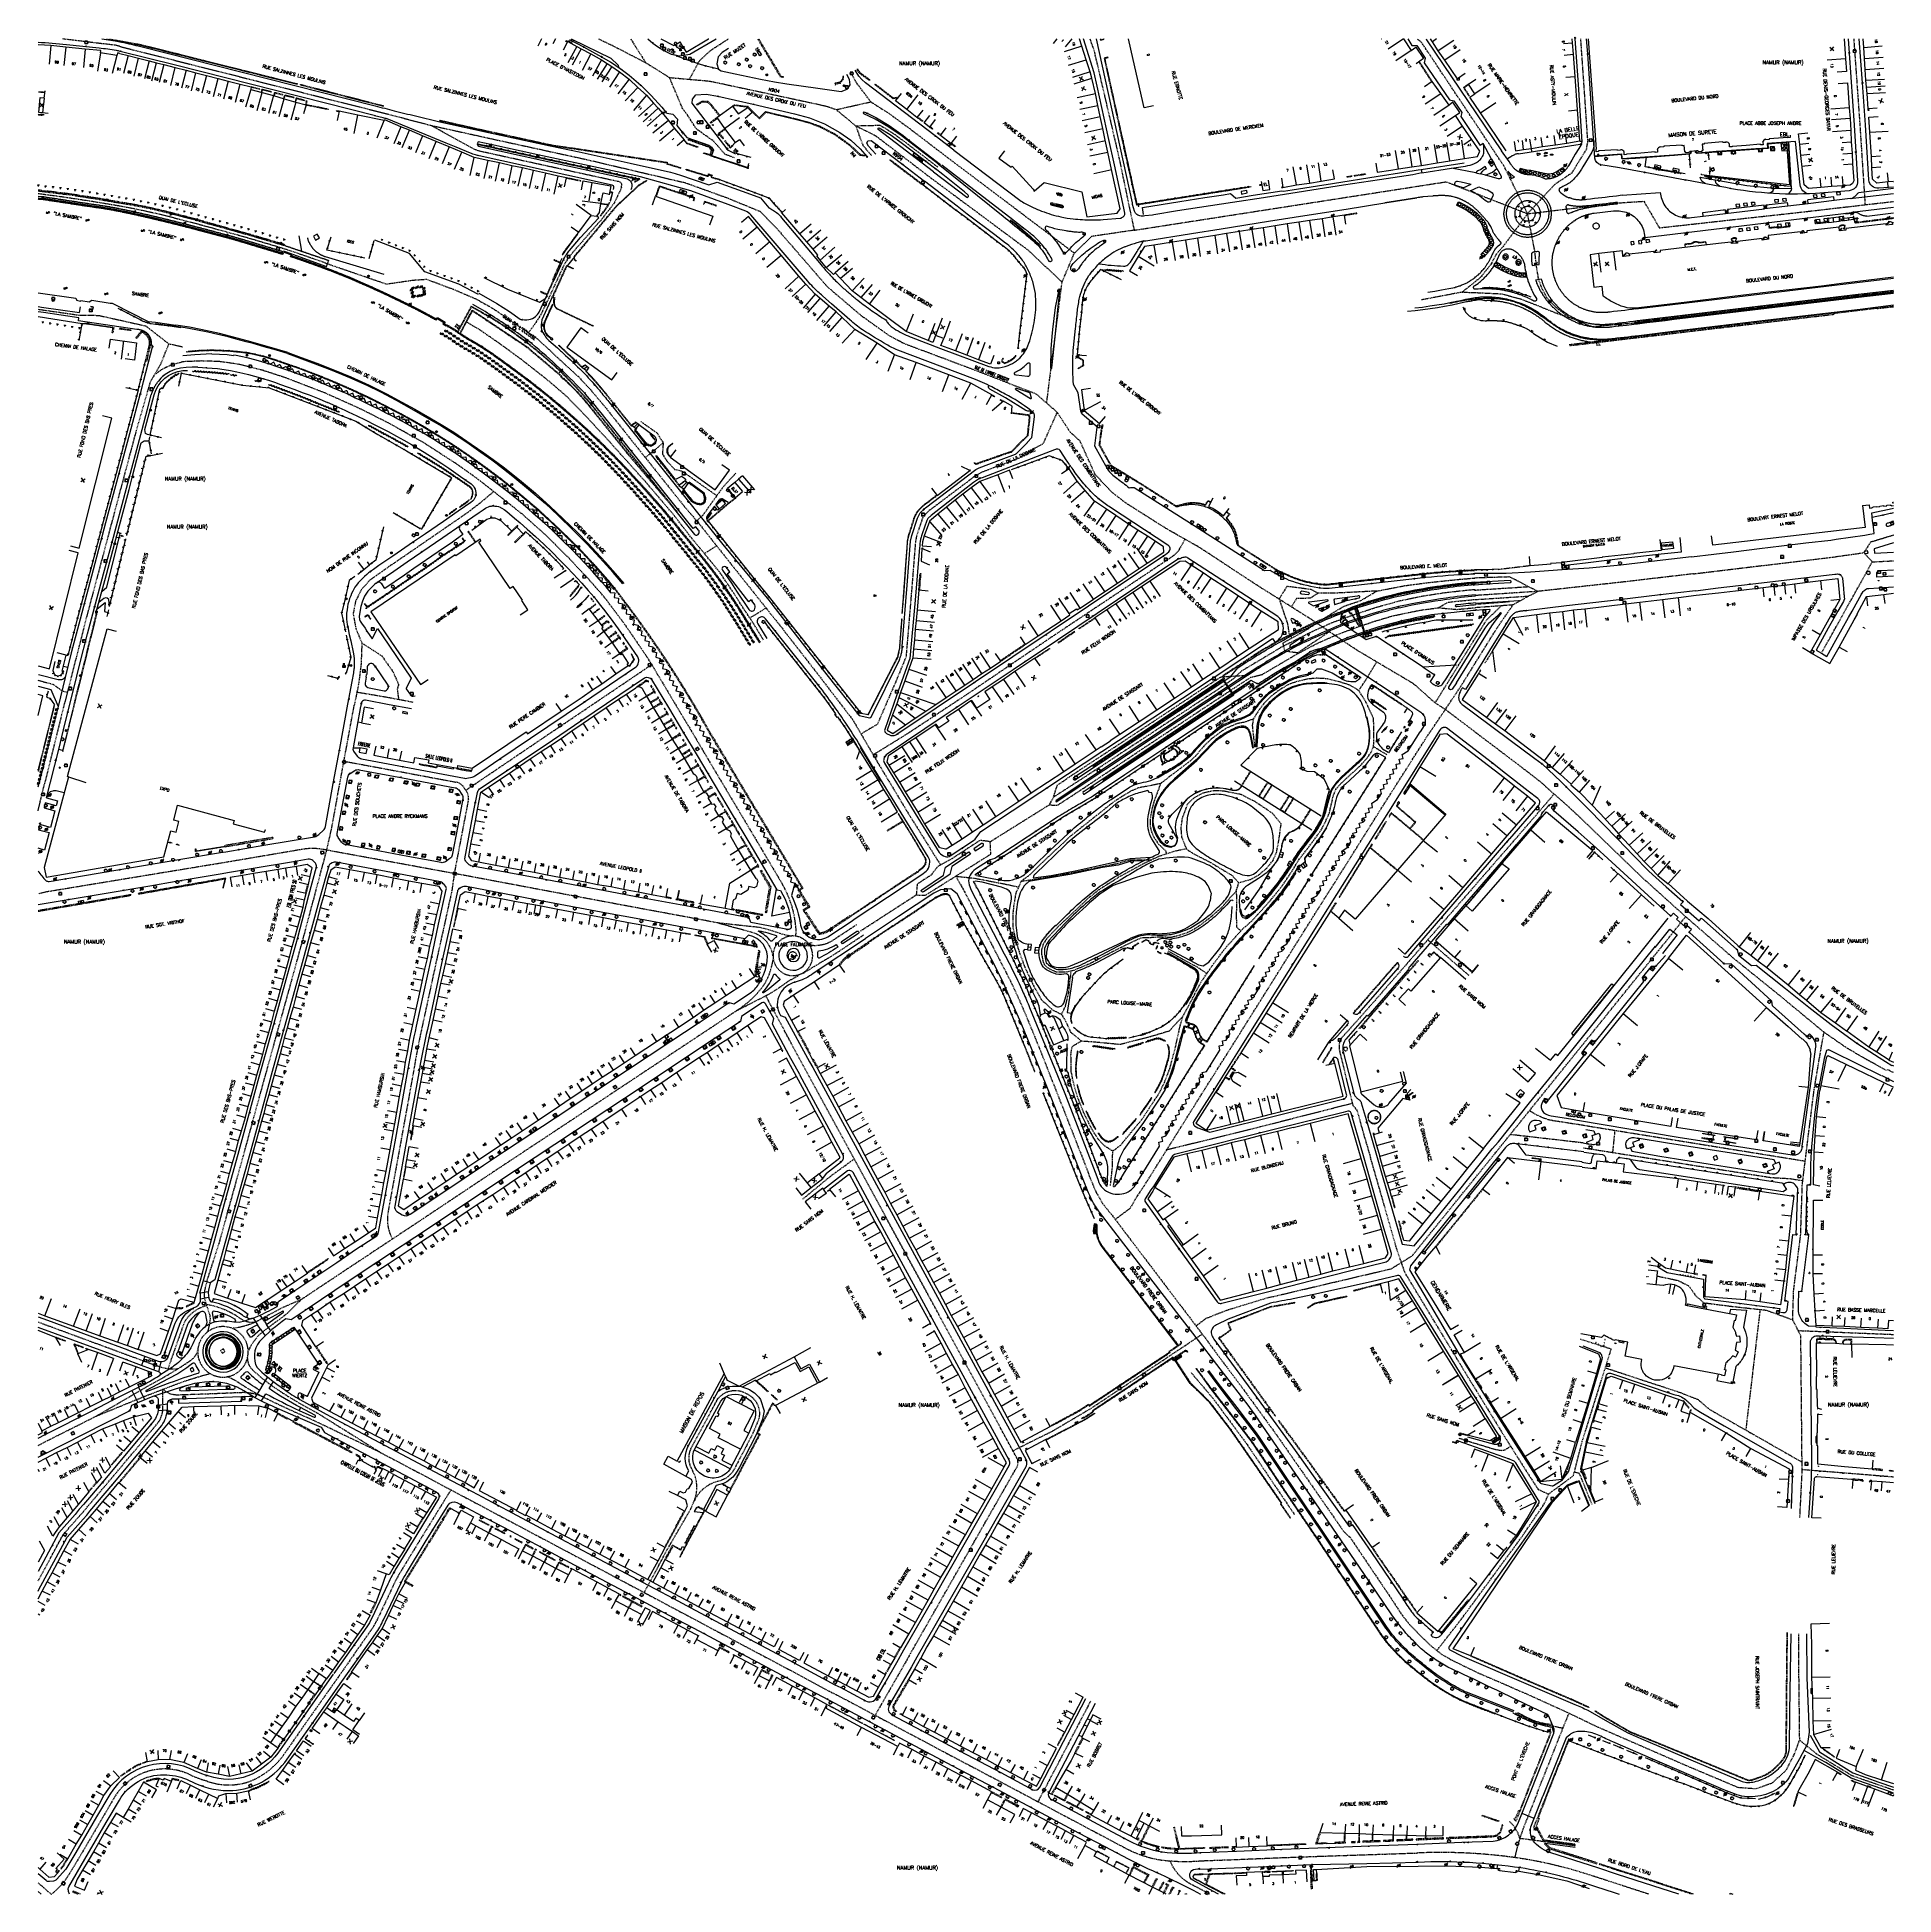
# Model space of a CAD drawing. Header units: millimetres. Extents: x 183999 to 185000, y 128000 to 129001.
import ezdxf
from ezdxf.enums import TextEntityAlignment as Align

# ---------------------------------------------------------------- set-up
doc = ezdxf.new("R2010")
doc.units = ezdxf.units.MM
doc.linetypes.add('DASHED', pattern=[0.75, 0.5, -0.25])
doc.layers.get('0').update_dxf_attribs({"linetype": 'CONTINUOUS'})
for name, color, linetype in [('W0001', 6, 'DASHED'), ('W0008', 7, 'CONTINUOUS'), ('W0017', 7, 'CONTINUOUS'), ('W0100', 7, 'CONTINUOUS'), ('W0105', 7, 'CONTINUOUS'), ('W0112', 1, 'DASHED'), ('W0120', 7, 'CONTINUOUS'), ('W0211', 2, 'CONTINUOUS'), ('W0300', 7, 'CONTINUOUS'), ('W0302', 3, 'CONTINUOUS'), ('W0310', 3, 'CONTINUOUS'), ('W0322', 7, 'CONTINUOUS'), ('W0334', 7, 'CONTINUOUS'), ('W0400', 7, 'CONTINUOUS'), ('W0420', 7, 'CONTINUOUS'), ('W0430', 7, 'CONTINUOUS'), ('W0454', 7, 'CONTINUOUS'), ('W0469', 7, 'CONTINUOUS'), ('W0471', 7, 'CONTINUOUS'), ('W0473', 7, 'CONTINUOUS'), ('W0500', 5, 'DASHED'), ('W0511', 5, 'CONTINUOUS'), ('W0515', 5, 'CONTINUOUS'), ('W0851', 7, 'CONTINUOUS'), ('W0980', 7, 'CONTINUOUS'), ('W0984', 7, 'CONTINUOUS'), ('W0989', 7, 'CONTINUOUS'), ('W0991', 7, 'CONTINUOUS'), ('W1102', 7, 'CONTINUOUS'), ('W1474', 7, 'CONTINUOUS')]:
    doc.layers.add(name, color=color, linetype=linetype)
doc.styles.get("Standard").update_dxf_attribs({"font": 'romans.shx', "width": 0.85})

# ---------------------------------------------------------------- blocks, each defined once
blk = doc.blocks.new('T420')
for p, q in [((0.7, 0.7), (-0.8, 0.7)), ((-0.8, 0.7), (-0.8, -0.8)), ((0.7, 0.7), (0.7, -0.8)), ((0.7, -0.8), (-0.8, -0.8))]:
    blk.add_line(p, q)
blk.add_ellipse((0, 0), major_axis=(-0.53, 0.53), ratio=1, start_param=3.926991, end_param=10.210176)
blk = doc.blocks.new('T469')
at = {"color": 0, "linetype": 'Continuous', "flags": 128}
for points in [[(-0.4, 0.4), (0.4, -0.4)], [(-0.4, -0.4), (0.4, 0.4)]]:
    blk.add_lwpolyline(points, dxfattribs=at)
at = {"color": 0, "linetype": 'Continuous'}
blk.add_circle((0, 0), 0.5, dxfattribs=at)
blk = doc.blocks.new('T400')
for p, q in [((-0.15, 0.3), (0.15, 0.3)), ((-0.15, -0.25), (-0.15, 0.3)), ((-0.15, 0.15), (0.15, 0.15)), ((-0.15, 0), (0.15, 0)), ((0.15, 0.3), (0.15, -0.25)), ((-0.15, -0.15), (0.15, -0.15)), ((-0.15, -0.25), (-0.15, -0.3)), ((-0.15, -0.3), (0.15, -0.3)), ((0.15, -0.3), (0.15, -0.25))]:
    blk.add_line(p, q)
blk = doc.blocks.new('T300')
for p, q in [((-0.8, 0.5), (-0.9, 0.3)), ((-0.9, 0.3), (-0.9, 0.2)), ((-0.9, 0.2), (-0.7, 0.1)), ((-0.7, 0.6), (-0.8, 0.5)), ((-0.8, -0.1), (-0.7, 0.1)), ((-0.6, 0.7), (-0.7, 0.6)), ((-0.7, 0.1), (-0.7, 0.1)), ((-0.5, 0.7), (-0.6, 0.7)), ((-0.3, 0.6), (-0.5, 0.7)), ((-0.3, 0.6), (-0.2, 0.7)), ((-0.2, 0.6), (-0.3, 0.6)), ((-0.2, 0.7), (-0.1, 0.8)), ((-0.1, 0.8), (0.1, 0.8)), ((0.1, 0.8), (0.2, 0.7)), ((0.2, 0.7), (0.3, 0.6)), ((0.3, 0.6), (0.4, 0.5)), ((0.5, 0.5), (0.3, 0.5)), ((0.4, 0.5), (0.4, 0.5)), ((0.6, 0.4), (0.5, 0.5)), ((0.6, 0.4), (0.7, 0.3)), ((0.7, 0.3), (0.7, 0.2)), ((0.7, 0.2), (0.7, 0.1)), ((0.7, 0.1), (0.7, -0.2)), ((-0.8, -0.2), (-0.8, -0.1)), ((-0.7, -0.3), (-0.8, -0.2)), ((-0.8, -0.2), (-0.8, -0.2)), ((-0.7, -0.4), (-0.7, -0.3)), ((-0.5, -0.5), (-0.7, -0.4)), ((-0.4, -0.5), (-0.5, -0.5)), ((-0.4, -0.5), (-0.3, -0.5)), ((-0.3, -0.5), (-0.3, -0.4)), ((-0.3, -0.6), (-0.3, -0.5)), ((-0.3, -0.5), (-0.3, -0.5)), ((-0.2, -0.7), (-0.3, -0.6)), ((-0.1, -0.8), (-0.2, -0.7)), ((0.1, -0.8), (-0.1, -0.8)), ((0.2, -0.7), (0.1, -0.8)), ((0.3, -0.5), (0.2, -0.5)), ((0.3, -0.6), (0.2, -0.7)), ((0.2, -0.7), (0.2, -0.7)), ((0.5, -0.4), (0.3, -0.5)), ((0.3, -0.5), (0.3, -0.6)), ((0.3, -0.5), (0.3, -0.5)), ((0.6, -0.3), (0.5, -0.4)), ((0.7, -0.2), (0.6, -0.3)), ((0.6, -0.3), (0.6, -0.3))]:
    blk.add_line(p, q)
blk = doc.blocks.new('t322o')
at = {"color": 0, "linetype": 'Continuous'}
for radius in [0.25, 0.15]:
    blk.add_circle((0, 0), radius, dxfattribs=at)
blk = doc.blocks.new('t991o')
at = {"color": 0, "linetype": 'Continuous'}
for p, q in [((-1, 1), (1, -1)), ((-1, -1), (1, 1))]:
    blk.add_line(p, q, dxfattribs=at)
blk = doc.blocks.new('T471')
for p, q in [((-0.333334, 0.333334), (-0.333334, -0.333334)), ((-0.333334, 0.333334), (0.333334, 0.333334)), ((-0.333334, 0), (0, 0)), ((0.500001, 0.500001), (1.000002, 1.000002)), ((-0.500001, -0.500001), (-1.000002, -1.000002)), ((-0.333334, -0.333334), (0.333334, -0.333334))]:
    blk.add_line(p, q)
blk.add_ellipse((0, 0), major_axis=(0.471405, 0.471405), ratio=1, start_param=5.4977871438, end_param=11.780972451)
blk = doc.blocks.new('t211o')
at = {"color": 0, "linetype": 'Continuous'}
for p, q in [((-0.3, 0.5), (-0.3, 0)), ((0, 1), (0, 0)), ((0.3, 0.5), (0.3, 0))]:
    blk.add_line(p, q, dxfattribs=at)
blk = doc.blocks.new('t310o')
at = {"color": 0, "linetype": 'Continuous'}
for centre, start, end in [((-0.5, 0.4), 216.8699, 323.1304), ((0.5, -0.4), 36.8699, 143.1303)]:
    blk.add_arc(centre, 0.625, start, end, dxfattribs=at)
blk = doc.blocks.new('t112o')
at = {"color": 0, "linetype": 'Continuous'}
for p, q in [((-0.5, 0.5), (0.5, 0.5)), ((-0.5, -0.5), (-0.5, 0.5)), ((0.5, 0.5), (0.5, -0.5)), ((0.5, -0.5), (-0.5, -0.5))]:
    blk.add_line(p, q, dxfattribs=at)
blk = doc.blocks.new('T851')
for p, q in [((-0.2, -0.1), (0, 0.3)), ((0, 0.3), (0.2, -0.1)), ((-0.2, -0.1), (0.2, -0.1))]:
    blk.add_line(p, q)
for major_axis in [(-0.106, 0.106), (-0.0354, 0.0354), (-0.0236, 0.0236)]:
    blk.add_ellipse((0, 0), major_axis=major_axis, ratio=1, start_param=3.926991, end_param=10.210176)
blk = doc.blocks.new('t500o')
at = {"color": 0, "linetype": 'Continuous'}
for centre, start, end in [((-0.5, 0.625), 216.869898, 323.130102), ((0.5, -0.125), 36.869898, 143.130102), ((0.5, -0.625), 36.869898, 143.130102), ((-0.5, 0.125), 216.869898, 323.130102)]:
    blk.add_arc(centre, 0.625, start, end, dxfattribs=at)
blk = doc.blocks.new('T454')
for p, q in [((-0.25, 0.25), (0.25, -0.25)), ((-0.25, -0.25), (0.25, 0.25)), ((0.75, 0.75), (0.375, 0.375)), ((-0.375, -0.375), (-0.75, -0.75))]:
    blk.add_line(p, q)
blk.add_ellipse((0, 0), major_axis=(0.354, 0.354), ratio=1, start_param=5.49778714, end_param=11.78097245)
blk = doc.blocks.new('t105o')
for p, q in [((-0.5, 0), (0.5, 0)), ((0.5, 0), (0.2, 0.1)), ((0.5, 0), (0.2, -0.1))]:
    blk.add_line(p, q)
blk = doc.blocks.new('T430')
at = {"flags": 128}
for points in [[(0.8, 0.8), (-0.8, 0.8)], [(-0.8, 0.8), (-0.8, 0)], [(0.8, 0.8), (-0.8, 0)], [(-0.8, 0), (0.8, 0)], [(-0.4, 2.1), (0.4, 2.1)], [(-0.4, 2.1), (-0.4, 1.3)], [(-0.4, 1.7), (0, 1.7)], [(-0.4, 1.3), (0.4, 1.3)], [(0.8, 0), (0.8, 0.8)]]:
    blk.add_lwpolyline(points, dxfattribs=at)
blk = doc.blocks.new('T1474')
at = {"color": 0, "linetype": 'Continuous', "flags": 128}
for points in [[(-0.8, -0.5), (-0.8, 0.5)], [(-0.8, 0), (0.7, 0)], [(0.7, 0), (0.7, -0.5), (0.7, 0.5)]]:
    blk.add_lwpolyline(points, dxfattribs=at)

msp = doc.modelspace()

# ---------------------------------------------------------------- linework, layer by layer
at = {"layer": 'W0001'}
for p, q in [((184319.4, 129000), (184327.5, 128987.2)), ((184590.8, 128896.9), (184758.9, 128923)), ((184758.9, 128923), (184802.8, 128905.8))]:
    msp.add_line(p, q, dxfattribs=at)
for points in [[(184044.6, 128995.8), (184042.2, 128996.5), (184027.1, 128998.3), (184013.3, 129000)], [(184302.1, 129000), (184309.5, 128996.5), (184327.5, 128987.2), (184340.3, 128979.2), (184361.9, 128977.3), (184407.8, 128967.5), (184424.8, 128963.8), (184430.2, 128961.9), (184448.8, 128966.1), (184458.5, 128959.9), (184468.8, 128952.4), (184490, 128936.2)], [(184351.1, 128978.2), (184356.4, 128988.2), (184362.5, 128993.8), (184372, 129000)], [(184835.3, 128944.8), (184833.2, 128975.7), (184831.5, 129000)], [(184978.6, 129000), (184980.8, 128969.2), (184981.9, 128953.6)], [(184375.4, 128935.9), (184370.2, 128937.8), (184364.2, 128944.8), (184354.8, 128951.5), (184350, 128959), (184347.4, 128962.4), (184340.3, 128979.2)], [(184448.8, 128966.1), (184440.9, 128976.6), (184438.1, 128982)], [(184430.2, 128961.9), (184440.6, 128953.2), (184444.6, 128942.6), (184449.2, 128937.1)], [(184440.6, 128953.2), (184453.7, 128953.5), (184457, 128951.6), (184461.9, 128948.4), (184467.3, 128944.4), (184485, 128930.9)], [(184440.6, 128953.2), (184451.2, 128948), (184465.6, 128937), (184480.2, 128925.8)], [(184981.9, 128953.6), (184984.7, 128910.8)], [(184834.6, 128940.7), (184835.3, 128944.7)], [(184834.6, 128940.7), (184826.6, 128927.7), (184817.5, 128921.6), (184802.8, 128905.8)], [(184314.5, 128919.9), (184310.4, 128911.3), (184303.4, 128902.4), (184287.9, 128884.6), (184285.5, 128881.5), (184283.5, 128878.3), (184275.7, 128861.3), (184271, 128851.4), (184267.6, 128846.1), (184264.3, 128841.7)], [(184802.8, 128905.8), (184851.2, 128911.6), (184865.5, 128912.5), (184873.8, 128898.2), (184917.9, 128903.1), (184948.1, 128906.4), (185000, 128912.4)], [(184802.8, 128905.8), (184789.8, 128888.4), (184785.9, 128883.9), (184783.2, 128878.7), (184777.5, 128871.5), (184771.6, 128866.7), (184767.5, 128863.5), (184745.5, 128859.3)], [(184767.5, 128863.5), (184774.5, 128863.3), (184788.9, 128862.6), (184799.5, 128859.7), (184806.2, 128857.1), (184818.9, 128852), (184824.9, 128850.1), (184818, 128855.4), (184813.1, 128860.6), (184810.3, 128866.2), (184808.8, 128870.3), (184807.5, 128878.1), (184806.8, 128885.2), (184802.8, 128905.8)], [(184824.9, 128850.1), (184837.5, 128845), (184860.6, 128847), (185000, 128863.6)], [(184235.9, 128859.9), (184245, 128854.8), (184258, 128845.9), (184268.8, 128838.6), (184276.2, 128831.8), (184284.5, 128824), (184291.4, 128817.8), (184297.7, 128811), (184305.7, 128801.5), (184319.1, 128784.6), (184348, 128748.4), (184356.6, 128738.3), (184375.2, 128714.8), (184400.6, 128682.9), (184420.8, 128656.9), (184439.1, 128633), (184452.8, 128609.5), (184469.1, 128582.4), (184483.2, 128559.9), (184486.5, 128554.7)], [(184391, 128675.9), (184385.6, 128684.9), (184381, 128691.8), (184374.2, 128702.4), (184367.1, 128712.9), (184352.1, 128731.1), (184342.3, 128743.8), (184327.3, 128761.4), (184307.8, 128783.1), (184294.2, 128797.8), (184284.7, 128807.5), (184274.4, 128816.3), (184260.5, 128827.2), (184249.3, 128835.4), (184238.2, 128843.1), (184230.9, 128847.4)], [(184304.7, 128699.7), (184297.1, 128708.4), (184285.2, 128721.1), (184272.8, 128733.3), (184261, 128743.8), (184249, 128753.3), (184236.7, 128763), (184224.7, 128771.5), (184207.4, 128782.6), (184188.6, 128793.1), (184173.5, 128800.7), (184155, 128809), (184132.9, 128817.5), (184121.6, 128821.2), (184108.3, 128824.6), (184097.6, 128826.1), (184088.3, 128826.4), (184078.3, 128826), (184071.5, 128824.2), (184066.4, 128821.6), (184063.6, 128819.5)], [(184324.9, 128793.7), (184333.6, 128787.6), (184336.9, 128782.3), (184336.5, 128776.2), (184339.1, 128772.3), (184343.1, 128768), (184347, 128767.1), (184365.8, 128753.8)], [(184336.9, 128782.3), (184332.7, 128778.7), (184327.3, 128774.4)], [(184741.4, 128652.4), (184710.7, 128670.6), (184686.1, 128687.2), (184657.2, 128705.4), (184626.3, 128725.7), (184608.3, 128735.9), (184586.5, 128749.7), (184579.1, 128755.4), (184569.8, 128765.1), (184561.6, 128783.2)], [(184535.8, 128778.7), (184528.8, 128774.1), (184508.2, 128766.2), (184504.1, 128763.7), (184480.1, 128745.6), (184478.4, 128744), (184476.8, 128742), (184473.5, 128732.2), (184472.9, 128729.2), (184471.4, 128710.3), (184469.5, 128687.2), (184467.8, 128667), (184462.4, 128653.8), (184452.3, 128630.5), (184443.6, 128625.4)], [(184376.1, 128766), (184369.5, 128758.8), (184366, 128754.1), (184358.2, 128743.1), (184355, 128740.3)], [(184245.5, 128756), (184238.2, 128749.8), (184231.1, 128744.4), (184215.4, 128733.6), (184199.7, 128722.8), (184188.3, 128715), (184179, 128708.4), (184174.3, 128703.3), (184171.1, 128696.9), (184169.8, 128690.2), (184171.2, 128682.4), (184174.5, 128674.4), (184185.3, 128667.4), (184191.4, 128658.7), (184194.3, 128652), (184193.6, 128649.4), (184194.3, 128643.9)], [(184359.1, 128722.6), (184362.6, 128724.8), (184365.7, 128726.8)], [(184618.1, 128730.3), (184614.6, 128724.1), (184612.1, 128721.5), (184584.4, 128703), (184545.2, 128676.9), (184500.2, 128646.4), (184469.8, 128626.3), (184461.8, 128621.3), (184450.1, 128614.1)], [(184774.6, 128703.1), (184770.8, 128702.8), (184758.2, 128701.4), (184745.9, 128699.5), (184733.5, 128696.9), (184721.9, 128693.7), (184709.3, 128689.6), (184697, 128685.1), (184686.7, 128680.5), (184669.7, 128671.9), (184661.1, 128666.7), (184648.4, 128659.1), (184644.3, 128655.1), (184635.7, 128649.2), (184612.7, 128634.1), (184571.6, 128607), (184547.3, 128591.3), (184544.9, 128587.1)], [(184721.6, 128702.4), (184698, 128701.2), (184689.8, 128701.2), (184686.1, 128703.2), (184673.1, 128704.9), (184668.9, 128698.1)], [(184672, 128670.1), (184671, 128674.4), (184683.6, 128681.5), (184696.5, 128689.8), (184704, 128694.3), (184713, 128697.3), (184721.6, 128702.4), (184736.6, 128705.3), (184749.5, 128707), (184764.5, 128708.6), (184774.3, 128709.4), (184774.4, 128709.4)], [(184392.3, 128693.3), (184388.2, 128690.6), (184383.6, 128687.9)], [(184443.3, 128519.2), (184473.3, 128538.6), (184478.2, 128538.4), (184513.5, 128560.6), (184513.2, 128567.3), (184544.9, 128587.1), (184549.5, 128587), (184563.9, 128596.4), (184594.9, 128617.1), (184625.3, 128637.3), (184641.9, 128648.3), (184653.6, 128655.9), (184659.9, 128657.5), (184679.1, 128668.8), (184689.7, 128674.3), (184699.8, 128678.8), (184710.9, 128682.9), (184720.3, 128686.1), (184729.6, 128688.9), (184744.4, 128692), (184754.7, 128693.4), (184764.8, 128692.5), (184774.9, 128693.5)], [(184668.9, 128698.1), (184671.7, 128689.9), (184673.5, 128684.6), (184674.1, 128680), (184675.7, 128677.1)], [(184689.8, 128701.2), (184685.6, 128698.5), (184678.3, 128698.4), (184675.5, 128693.9)], [(184754.7, 128693.4), (184760, 128696.4), (184764.6, 128696.9), (184774.8, 128697.9)], [(184174.5, 128674.4), (184174.1, 128663), (184172.7, 128652.1), (184170.4, 128640.8)], [(184547.3, 128591.3), (184549.3, 128597.7), (184557.3, 128603.2), (184578.8, 128617.3), (184611.9, 128639.2), (184629, 128650.6), (184637.7, 128656.2), (184651.3, 128657), (184665.8, 128665.8), (184672, 128670.1), (184679, 128669.2), (184696, 128680.5)], [(184230.5, 128595), (184251.2, 128609), (184275.1, 128625.2), (184291, 128635.9), (184330.8, 128662.8)], [(184711.8, 128648.8), (184715.6, 128654.4), (184721.4, 128664.1)], [(184578, 128381.9), (184579.1, 128392), (184579.2, 128400.5), (184583.5, 128403.7), (184589.1, 128410.6), (184594.8, 128417.4), (184604.2, 128431.7), (184607.1, 128437.5), (184610, 128445.1), (184612.9, 128456), (184615.4, 128467.4), (184617.1, 128473.4), (184620.2, 128479), (184626.8, 128491.6), (184632.9, 128500.6), (184639.8, 128509.8), (184649.2, 128520.2), (184654.1, 128524.5), (184657.7, 128528.4), (184665.1, 128536.7), (184670.6, 128543.6), (184675.9, 128551.5), (184679.5, 128557.6), (184682.8, 128561.7), (184688.8, 128569.7), (184691.8, 128574), (184694, 128578.4), (184696, 128582.8), (184698, 128591.7), (184699.5, 128595.5), (184702.1, 128598.6), (184713, 128608.6), (184716, 128612), (184718.3, 128615.2), (184719.8, 128618.6), (184720, 128622.3), (184720, 128626.1), (184719.8, 128633.7), (184715.6, 128642.7), (184711.8, 128648.8), (184707, 128651.7), (184701.9, 128653.3), (184694.9, 128655.1), (184689.3, 128655.4), (184684.5, 128655), (184678.4, 128653.6), (184673.7, 128651.9), (184668.9, 128649), (184664.6, 128645.7), (184660.6, 128641.7), (184657.8, 128637.9), (184655, 128633.4), (184654.4, 128630.1), (184654.6, 128627.7), (184655.7, 128618.2)], [(184202.1, 128642.4), (184187.2, 128645.2), (184178.9, 128646.6), (184171.8, 128647.8)], [(184655, 128633.4), (184649.9, 128631.6), (184646.1, 128630.9), (184640.4, 128628.4), (184636.9, 128626.1), (184632.3, 128622.6), (184628.3, 128618.7), (184623.7, 128613.3), (184621.5, 128611.2), (184610.1, 128602.6), (184605, 128598.6), (184597.4, 128597.1), (184593.1, 128596.3), (184588.9, 128594.5), (184580.3, 128589.2), (184556.1, 128570), (184540.2, 128555.1), (184534.6, 128549.5), (184529.9, 128546), (184526.9, 128539.4), (184525.8, 128532.6), (184525.3, 128527.9), (184525.3, 128521.7), (184526.8, 128514.3), (184528.7, 128508.1), (184531.6, 128500.2), (184536.4, 128489.9), (184540.7, 128482.2), (184546.7, 128476.7), (184551.6, 128474.2), (184553.8, 128470.6), (184556.5, 128464.7), (184562.3, 128459.9), (184568.8, 128459.5), (184583.1, 128458.1), (184599.2, 128462.2), (184609.8, 128465.4), (184617.1, 128473.4)], [(184726.9, 128614.2), (184723.5, 128616.2), (184719.8, 128618.6)], [(184000, 128583.9), (184003.4, 128598.4), (184003.4, 128598.4)], [(184618.9, 128563.4), (184622.2, 128561.1), (184632.1, 128556), (184643.7, 128549), (184647.1, 128545.2), (184653.4, 128546.9), (184657.7, 128549.2), (184662.1, 128552.9), (184665.6, 128557.2), (184667.5, 128561.5), (184668.7, 128567.7), (184670, 128576.9), (184665.3, 128582.6), (184655.9, 128588.9), (184648.4, 128592.7), (184645.3, 128593.3), (184638.7, 128594.6), (184633.6, 128594.7), (184627.8, 128593.5), (184623.1, 128591), (184619.4, 128587.4), (184616.6, 128579.8), (184615.9, 128574.8), (184616.3, 128569.9), (184618.9, 128563.4), (184612.9, 128562.2), (184605.1, 128559.7), (184602.9, 128558.8), (184596.4, 128555.7), (184582.4, 128548.1), (184571.8, 128541.4), (184566.6, 128537.3), (184549.4, 128521.1), (184543.5, 128514.9), (184541.7, 128512), (184540.9, 128509.2), (184540.9, 128506.7), (184541.5, 128503.2), (184542.3, 128501.1), (184543.9, 128499.5), (184545.8, 128498.4), (184548.8, 128497.1), (184551.6, 128497.1), (184554.6, 128497.2), (184558.4, 128498.1), (184567, 128501.7), (184579.6, 128508.3), (184585.6, 128511.3), (184592.7, 128514.7), (184595.4, 128515.7), (184599.4, 128515.7), (184605, 128516.1), (184610.4, 128515.8), (184615, 128516.9), (184619.5, 128518.4), (184623.1, 128520.2), (184627, 128522.8), (184632.8, 128527.3), (184638.3, 128532.2), (184642.4, 128537), (184645.8, 128540.7), (184647.1, 128545.2)], [(184605, 128598.6), (184603.4, 128594.1), (184601.8, 128590), (184600.8, 128586.6), (184599.7, 128581.7), (184599.4, 128579.1), (184599.4, 128575.5), (184600.1, 128572.6), (184601.6, 128569.4), (184603.8, 128566), (184607.7, 128562.5), (184608.2, 128560.7)], [(184513.2, 128567.3), (184507.7, 128568), (184492.5, 128558.1), (184484.8, 128553.8), (184481.3, 128549.3), (184473.8, 128544.4), (184473.3, 128538.6)], [(184795, 128567.3), (184739, 128502.9), (184714.1, 128474.3), (184702.1, 128461), (184701.8, 128460.4), (184701.7, 128460), (184701.4, 128458.8), (184701.2, 128457.4), (184701.2, 128456), (184701.6, 128453.7), (184707.2, 128430.9), (184708.7, 128425.1), (184710.2, 128423.3), (184711, 128422.1), (184714.8, 128408.3), (184718.2, 128396.9)], [(184102.2, 128556.3), (184004.5, 128540.2), (184000, 128539.2)], [(184529.9, 128546), (184535, 128546.8), (184544.2, 128548.2), (184561.1, 128551.3), (184581.7, 128555.6), (184588.6, 128557.5), (184600.2, 128557.5)], [(184494.6, 128548.7), (184499.2, 128540.6), (184524.2, 128492), (184528.6, 128482.5), (184532.3, 128474), (184539.8, 128455.7), (184562.6, 128397.7), (184567.2, 128385.6)], [(184494.6, 128548.7), (184504.9, 128547.6), (184520.5, 128544.6), (184528.5, 128542.9)], [(184645.8, 128540.7), (184645.9, 128535.5), (184645.8, 128527), (184645.9, 128521.4), (184648.3, 128519.2)], [(184771.3, 128495.1), (184749, 128514.4)], [(184608.9, 128508.5), (184611.2, 128507.2), (184616.9, 128504), (184621.1, 128501.7), (184624.7, 128499.8), (184627.8, 128497.7), (184629.9, 128496.3)], [(184786, 128400.2), (184873.7, 128509)], [(184551.6, 128474.2), (184553.7, 128478.5), (184555.5, 128485.7), (184556.4, 128494.3), (184556.8, 128497.7)], [(184579.2, 128400.5), (184575, 128403.2), (184571.5, 128406.7), (184568.1, 128412.1), (184563.7, 128421), (184560.2, 128429.7), (184558, 128437.6), (184556.9, 128443.2), (184556.7, 128452.4), (184557.3, 128456.9), (184562.3, 128459.9)], [(184470.2, 128129.7), (184527.9, 128230.8), (184528.2, 128232.3), (184528, 128234.2), (184480.9, 128320.9), (184437, 128401.6), (184414, 128443.7)], [(184608.4, 128401.3), (184658.4, 128413.6), (184705, 128425.5), (184708.4, 128426.4)], [(184803.8, 128422.4), (184807.6, 128420.1), (184809.7, 128419.2), (184811.2, 128418.5), (184813.9, 128417.6), (184816.2, 128417.1), (184820.8, 128416.4), (184833.1, 128414.5), (184833.6, 128414.4)], [(184793.5, 128409.6), (184832.7, 128405.1)], [(184412.2, 128374.7), (184427, 128386.9), (184439.9, 128396.3)], [(184567.2, 128385.6), (184569.8, 128379.2), (184573.7, 128372.3), (184578.9, 128365.9), (184628.6, 128300.4), (184638.1, 128287.5)], [(184596.3, 128382), (184592.5, 128376.5), (184588.5, 128369.6), (184580.6, 128363.7)], [(184663.4, 128321.6), (184640.2, 128314.5), (184629.4, 128310.2), (184624.2, 128306.3)], [(184525.4, 128239), (184546.7, 128249.6), (184567.6, 128261.9), (184627.5, 128301.9)], [(184621.4, 128281.2), (184633.2, 128267.3), (184651.7, 128242.3), (184677.3, 128204.4)], [(184638.1, 128287.5), (184649, 128273), (184667.4, 128247.7), (184692.5, 128211.7), (184703.9, 128195.2), (184707.1, 128192.4), (184729.9, 128158.5), (184735.2, 128150.3), (184739.2, 128145.4), (184746.7, 128137.7), (184750.8, 128133.8), (184756.6, 128129.2), (184762.1, 128126.1), (184776.1, 128119.3), (184791.4, 128112.7), (184800, 128108.9)], [(184772.6, 128275.6), (184788.8, 128249.2), (184801.3, 128229.3), (184808.5, 128218.2), (184814.1, 128215.6)], [(184753.9, 128131.3), (184767, 128148.1), (184789, 128178), (184799.3, 128192), (184811.8, 128210.4), (184814.3, 128215.8), (184823.1, 128222.3), (184827.5, 128225.6), (184832.3, 128244.1)], [(184765.8, 128245.8), (184772.3, 128243.7), (184785.5, 128239.7), (184788.7, 128239.2), (184790.6, 128239.5), (184793.7, 128241.4)], [(184837.6, 128210), (184831.9, 128224), (184830.8, 128226.7), (184828, 128227.5)], [(184868.1, 128000), (184864.7, 128001.1), (184838.2, 128009.7)]]:
    msp.add_lwpolyline(points, dxfattribs=at)
at = {"layer": 'W0001', "flags": 128}
for points in [[(184044.6, 128995.8), (184044.6, 128995.8), (184188.9, 128959.4), (184211.7, 128953.4), (184243.4, 128946.4), (184294.3, 128935.3), (184348.8, 128922.5), (184371.5, 128914.3), (184389, 128907.1), (184398, 128898), (184425.4, 128866.4), (184443.5, 128851), (184458.4, 128840.3), (184466.9, 128835.8), (184508.2, 128820.3), (184515.3, 128817.5), (184537.9, 128808.7), (184543.6, 128803.7), (184551.9, 128868.9)], [(184566.9, 129000), (184569.1, 128993.8), (184582.6, 128935.8), (184588.2, 128908.9), (184590.8, 128896.9), (184567.7, 128893.5), (184558.5, 128884.5), (184490, 128936.2)], [(184802.8, 128905.8), (184790.2, 128931.3), (184745.8, 128997.9), (184743.4, 129000)], [(184314.5, 128919.9), (184314.6, 128922), (184313.6, 128922.9), (184254.6, 128935.8), (184237.9, 128939.5), (184235.1, 128940.5), (184211.7, 128953.4)], [(184480.2, 128925.8), (184533.8, 128886), (184551.9, 128868.9), (184558.5, 128884.5)], [(184000, 128916.7), (184001.6, 128916.5), (184012.8, 128915), (184026.8, 128912.9), (184042.6, 128910.3), (184052.2, 128908.5), (184063.7, 128906), (184073.3, 128903.6), (184085.2, 128900.5), (184095.5, 128897.7), (184108.2, 128894.2), (184119.9, 128890.8), (184131.6, 128887.3), (184138.6, 128885), (184153, 128880), (184156, 128878.8), (184187.7, 128867.9), (184202.2, 128870), (184209.3, 128870.5), (184224, 128865), (184235.9, 128859.9)], [(184000, 128854.3), (184016.1, 128852), (184022.2, 128851.1), (184032.6, 128851), (184058, 128845.3), (184070.4, 128835.7), (184066, 128824.6), (184060.4, 128815), (184052.9, 128789), (184042.4, 128749.6), (184026.6, 128690.3), (184012.7, 128635.8), (184003.4, 128598.4)], [(184070.4, 128835.7), (184077.8, 128834.1)], [(184535.8, 128778.7), (184541.8, 128781.9), (184549.3, 128798.7), (184543.6, 128803.7)], [(184549.3, 128798.7), (184556.1, 128788.3), (184561.6, 128783.2)], [(184892.3, 128711.7), (184853.9, 128707.2), (184808.3, 128702.2), (184793.2, 128710), (184774.2, 128709.4), (184774.2, 128709.4)], [(184961.2, 128668.9), (184972.9, 128689.9), (184988.6, 128718.1), (184988.6, 128718.1)], [(184774.2, 128702.9), (184803.3, 128704.8)], [(184774.6, 128697.8), (184803.3, 128699.7), (184808.3, 128702.2), (184808.3, 128702.2)], [(184748.5, 128623.8), (184758.5, 128638.6), (184767, 128651.3), (184786.1, 128682.1), (184787.7, 128684.4), (184791.1, 128689.4), (184795.1, 128695.1), (184795.1, 128695.1)], [(184753, 128642.1), (184780.6, 128686.6), (184785.6, 128691.5), (184788.8, 128694.6), (184788.8, 128694.6)], [(184774.9, 128693.6), (184795.1, 128695.1), (184803.3, 128699.7), (184803.3, 128699.7)], [(183999.9, 128654.3), (184008, 128652.2), (184013, 128648.6), (184015.8, 128647.9)], [(184596.3, 128382), (184607.9, 128400.5), (184630.2, 128436.1), (184642.8, 128456), (184692.1, 128534.6), (184701.7, 128549.7), (184724.9, 128586.7), (184748.5, 128623.8)], [(184795, 128567.3), (184809.1, 128583.6), (184817.1, 128593), (184817.1, 128593)], [(184873.5, 128508.7), (184888, 128526.9)], [(184414, 128443.7), (184410.4, 128450.3), (184392.2, 128484.3)], [(184957.3, 128433.8), (184961, 128455.7), (184962.6, 128464.6)], [(185000, 128442.8), (184996.7, 128444.5)], [(184949.6, 128203.1), (184950.8, 128227.7), (184950.1, 128301), (184945.7, 128309.6), (184946.2, 128325.2), (184950, 128355.2), (184950.9, 128382.3), (184953.3, 128402.1), (184957.3, 128433.8)], [(184952.4, 128395), (184881.7, 128406.4), (184834.1, 128414.1)], [(184849.8, 128411.6), (184848.6, 128399.8)], [(184832.9, 128402.3), (184899.7, 128391.7), (184934, 128386.3), (184944.3, 128385.7), (184951.1, 128384.6)], [(184663.4, 128321.6), (184729.3, 128337.1), (184734.8, 128340.5), (184740.6, 128344.1), (184786, 128400.2)], [(184772.6, 128275.6), (184736.8, 128334.8), (184734.8, 128340.5), (184732.3, 128347.8), (184718.2, 128396.9)], [(184872.5, 128333.2), (184883.9, 128330.8), (184889.8, 128327.8), (184893.2, 128322.8), (184897.7, 128318.8), (184912.4, 128316.9), (184931.4, 128314.8), (184945.7, 128309.6)], [(184928.1, 128315.1), (184920.4, 128250.1)], [(184000, 128308.4), (184047.5, 128290.9)], [(184948.6, 128303.8), (185000, 128301.7)], [(184832.3, 128244.1), (184847.9, 128293.8), (184831.2, 128299.1)], [(184844.7, 128283.7), (184885.1, 128270.4), (184894.7, 128266.6), (184900.5, 128261.5), (184950.7, 128232.9)], [(185000, 128224.8), (184950.7, 128228.8)], [(184948.9, 128140.4), (184948.9, 128118.3), (184949.3, 128083.1), (184959, 128075.3), (184977.7, 128063.9), (185000, 128056.2)], [(184470.2, 128129.7), (184466.8, 128123.7), (184451.1, 128096.4)], [(184567.3, 128104.1), (184550.4, 128071.7), (184538.9, 128049.8)], [(184949.3, 128083.1), (184946.7, 128075.9), (184942, 128066.6), (184934.5, 128059.8), (184925.9, 128056.7), (184916.4, 128057.4), (184887.7, 128069.5), (184839.8, 128090.4), (184825.1, 128097.5), (184800, 128108.9)], [(184796.2, 128097.8), (184801.8, 128094.8), (184807.9, 128092.4), (184816.2, 128090.7), (184821.9, 128089.5)], [(184807.9, 128054.3), (184821.9, 128089.5), (184825.1, 128097.5)]]:
    msp.add_lwpolyline(points, dxfattribs=at)
for points in [[(185000, 128732.5, 0.000085), (184998.8, 128732.1, -0.0005), (184993.2, 128730.4, -0.0002), (184987.6, 128728.7), (184984.1, 128723.1), (184984.1, 128723.1)], [(184892.3, 128711.7), (184967.3, 128720.7), (184984.1, 128723.1), (184988.6, 128718.1), (184994.2, 128718.4, 0.0001), (184999.8, 128718.7, 0.000004), (185000, 128718.7, 0.000004)], [(184741.4, 128652.4), (184753, 128642.1), (184758.5, 128638.6), (184805.7, 128602.8, -0.0105), (184808.6, 128600.5, -0.007), (184811.5, 128598, -0.0035), (184814.3, 128595.5), (184817.1, 128593, 0.0013), (184821.1, 128589.5, -0.001), (184825, 128586, -0.0033), (184828.9, 128582.4, -0.0056), (184832.7, 128578.8), (184864.8, 128547.8), (184888, 128526.9), (184914.6, 128503.8), (184938.2, 128484.8), (184962.6, 128464.6), (184962.6, 128464.6, 0.001), (184966.4, 128462, 0.003), (184970.3, 128459.3, 0.0049), (184974.1, 128456.7, 0.0069), (184978.1, 128454.3, 0.0052), (184981.1, 128452.5, 0.0035), (184984.2, 128450.7, 0.0019), (184987.3, 128449, 0.0003), (184990.4, 128447.3), (184996.3, 128444)], [(184406.2, 128516.3, -0.0472), (184398.4, 128518.3, 0.033996), (184389, 128521), (184366.9, 128523.4), (184351, 128526.4), (184307.4, 128534.5), (184273.9, 128540.8), (184232, 128548.7), (184152.5, 128563.3, 0.07646), (184142.7, 128563.2), (184102.2, 128556.3)], [(184366.9, 128523.4), (184384.6, 128518.6, -0.30102), (184395.9, 128505.7, -0.099707)], [(184441.1, 128522.5), (184428.7, 128514.3, -0.124507), (184420.3, 128511.3, -0.065902), (184415.8, 128511.5, -3.112849)], [(184444.8, 128516.9), (184432.3, 128508.6, -0.013415), (184422.5, 128502.5, 0.009998), (184412.4, 128496.3, 1.389858)], [(184396, 128503.8, -0.099707), (184391.2, 128490.1, -0.090991), (184377, 128476.5), (184337, 128450), (184283.9, 128414.8), (184243.4, 128388), (184203.8, 128361.6), (184164.4, 128335.5), (184141.7, 128320.4), (184131, 128315.8), (184119.2, 128309.4, -0.095834), (184105.2, 128305, 25.143801)], [(184377, 128476.5), (184392.1, 128484.2, 0.044524), (184400.8, 128489.6, -0.054236), (184409.9, 128495.1, -2.290601)], [(184141.7, 128320.4), (184133.3, 128312.2), (184122.7, 128304.4, 0.127986), (184113.4, 128293.1, 1.405737)], [(184000, 128241.8), (184005.5, 128244.7), (184031.4, 128257.7), (184057.5, 128272.9), (184066.6, 128278, 0.020948), (184082.1, 128287.6, 0.169017), (184086, 128292.8, 10997.650715)], [(184047.2, 128291), (184056.7, 128287.5, 0.007512), (184065.7, 128284.3, 0.1141), (184075.5, 128283.3, 0.800585)], [(184031.4, 128257.7), (184059.3, 128269.1), (184071.9, 128273.9, -0.030683), (184092.8, 128280.6, 0.498401)], [(184121.6, 128267.8, 0.12368), (184109.6, 128270.3), (184092.6, 128269.6), (184075.5, 128269, -0.204987), (184067.3, 128272.2, -11.079746)], [(184184.8, 128237.9), (184148.1, 128255.5), (184140, 128259.1, -0.015187), (184121.6, 128267.8, -0.029743), (184107.6, 128276, 0.06004), (184101.9, 128278.9, 1.47995)], [(184326.7, 128162.5), (184339.3, 128186.1), (184351.6, 128207.3), (184353.5, 128211.6, 0.239176), (184352.5, 128228.8, -0.265204), (184352.5, 128241.3), (184366.3, 128266.9, -0.376165), (184381.7, 128269.9, -0.375363), (184388.3, 128255.6), (184384.9, 128247.7), (184380.3, 128238.8), (184375, 128228.7, -0.217549), (184366.3, 128222.5, 0.228882), (184353.5, 128211.6)], [(184808, 128054.3), (184801.3, 128037.6, 0.041956), (184795.9, 128019.7)], [(184828.5, 128026), (184798.6, 128030, 0.16185), (184793, 128039.1), (184793, 128039.1)], [(184631.5, 128000), (184621.3, 128005.4, -0.17851), (184610.2, 128017.9, -0.868925)]]:
    msp.add_lwpolyline(points, format="xyb", dxfattribs=at)
at = {"layer": 'W0001'}
for points in [[(184304.7, 128699.7, -0.005234), (184316.2, 128684.4), (184326.8, 128668.9, -0.027742), (184334.1, 128657.1), (184343.2, 128641.8), (184351.5, 128628), (184358.7, 128615.8), (184364.4, 128606.2), (184378.1, 128583.2), (184386.5, 128569.1), (184400.8, 128545, -0.110427), (184408.4, 128521.7, -0.049757), (184408.4, 128516.2, 1.338155)], [(184091.6, 128303.5, 0.039606), (184092.8, 128309.3, 0.108349), (184092.5, 128312.4), (184089.7, 128321.3, -0.083266), (184089.6, 128324.3, -0.044537), (184090.9, 128330.1), (184097.8, 128351.5), (184104, 128374.1), (184110.7, 128398.1), (184116.6, 128419.8), (184122.1, 128439.7), (184130.1, 128468.7), (184136.6, 128492.2), (184142.8, 128514.8), (184155.6, 128562.8), (184158.3, 128574.8), (184162.5, 128598), (184166, 128617), (184170.4, 128640.8)], [(184164.9, 128610.7), (184197, 128604.7), (184225.3, 128599.4, -0.19957), (184229.2, 128596.9), (184231, 128594.3, -0.184734), (184231.9, 128589.9), (184229.1, 128575.3), (184224.3, 128550.2), (184223, 128540.9), (184218.9, 128522.2), (184214.7, 128503.2), (184206.9, 128467.2, 0.014503), (184202.5, 128444.3), (184196.1, 128409), (184191.9, 128385.8), (184188.6, 128367.7, 0.173974), (184191, 128353.1, 5.111938)], [(184417, 128509, 23.142092), (184417.4, 128507.2, 0.043211), (184417, 128509, 0.043211)], [(184091, 128317.2, 0.213774), (184078.7, 128308), (184070, 128283.3)], [(184117.3, 128308.5, -0.199009), (184109, 128310.3, 0.112344), (184090.8, 128317.8, 0.100408)], [(184111.2, 128285.1, 16.951269), (184109.2, 128282.6, 0.058993), (184111.2, 128285.1, 0.058993)], [(184112.8, 128288.7, 0.192827), (184115.6, 128282.6, 0.036003), (184125.6, 128274.4, 0.027171), (184142.4, 128263.8), (184150.1, 128259.6), (184184.8, 128237.9), (184208.7, 128225.3), (184220.8, 128218.8), (184231.8, 128213), (184253.4, 128201.5), (184279.6, 128187.6), (184297.1, 128178.3), (184326.8, 128162.5), (184340.3, 128155.3), (184349.7, 128150.3), (184381.3, 128133.5), (184405.4, 128120.7), (184427.5, 128108.8), (184430.7, 128107.3), (184457.2, 128093.2), (184474.1, 128084.2), (184494.6, 128073.3), (184516.8, 128061.6), (184535.2, 128051.8), (184585.7, 128025, 0.085469), (184605.4, 128018.4, 0.052714), (184627.2, 128018), (184646.2, 128018.7), (184670.7, 128019.7), (184689.9, 128020.4), (184743.6, 128022.2, -0.048825), (184800, 128019.1, -0.041007), (184838.2, 128009.7, -0.043011)], [(184000, 128168.8), (184013.5, 128193.8), (184022.4, 128203.9), (184024.3, 128206), (184026, 128208.1), (184038.2, 128222.5), (184053.8, 128241.1), (184063.5, 128252.7, 0.158055), (184067.2, 128260.5), (184067.3, 128272.2)], [(184222.5, 128217.9), (184206.7, 128192.3), (184195.9, 128174.6, 0.036138), (184191.2, 128165.8), (184182.5, 128147.4, -0.055095), (184179.5, 128142.3), (184171.8, 128131.4), (184161.6, 128116.7), (184145.5, 128094), (184131.7, 128074.2, -0.138646), (184114.1, 128060.8, -0.170823), (184091.3, 128060.8, 0.018917), (184087.8, 128061.8), (184083.3, 128063.6, 0.400938), (184041.2, 128052.3), (184034.1, 128040.1), (184022.9, 128021), (184017.3, 128011.6, -0.092652), (184007.1, 127999.9, 0.207532)], [(184007, 128000), (184000, 128006.1, 0.120087)]]:
    msp.add_lwpolyline(points, format="xyb", dxfattribs=at)
at = {"layer": 'W0008'}
for p, q in [((184451.8, 128957.5), (184451.8, 128957.5)), ((184783.4, 128935.2), (184778.8, 128943.6)), ((184745.5, 128929.7), (184768.7, 128933.3)), ((184781.8, 128933.4), (184783.4, 128931.3)), ((184783.4, 128931.3), (184784.8, 128932.8)), ((184786.2, 128930.2), (184784.8, 128932.8)), ((184793.7, 128936.5), (184792, 128935.4)), ((184808.6, 128938.3), (184807.8, 128938.3)), ((184807.8, 128938.3), (184807.9, 128937.4)), ((184807.9, 128937.4), (184808.7, 128937.4)), ((184808.6, 128938.3), (184809.4, 128938.4)), ((184809.5, 128937.5), (184808.7, 128937.4)), ((184809.4, 128938.4), (184809.5, 128937.5)), ((184812.6, 128938.7), (184811.8, 128938.5)), ((184811.8, 128938.5), (184811.8, 128938.1)), ((184811.8, 128938.1), (184812.6, 128938.2)), ((184811.9, 128937.2), (184812.5, 128937.2)), ((184812, 128936.7), (184811.9, 128937.2)), ((184812.6, 128936.8), (184812, 128936.7)), ((184812.5, 128937.2), (184813.2, 128937.3)), ((184812.6, 128938.7), (184813.4, 128938.8)), ((184813.4, 128938.3), (184812.6, 128938.2)), ((184813.2, 128936.9), (184812.6, 128936.8)), ((184813.2, 128937.3), (184813.2, 128936.9)), ((184813.4, 128938.8), (184813.4, 128938.3)), ((184815.2, 128937.8), (184815.8, 128937.8)), ((184815.2, 128937.3), (184815.2, 128937.8)), ((184815.8, 128937.3), (184815.2, 128937.3)), ((184815.8, 128937.8), (184816.4, 128937.9)), ((184816.5, 128937.4), (184815.8, 128937.3)), ((184816.4, 128937.9), (184816.5, 128937.4)), ((184774.9, 128927.8), (184761.8, 128930.4)), ((184780.1, 128926.6), (184777.3, 128927.3)), ((184787.1, 128924.6), (184780.1, 128926.6)), ((184798.8, 128930.2), (184798.1, 128928.3)), ((184768.1, 128919.8), (184772.4, 128921.7)), ((184771.9, 128918.2), (184776.6, 128920.3)), ((184851.2, 128911.2), (184851.1, 128912)), ((184874.3, 128917.3), (184874.5, 128916.4)), ((184923.5, 128912), (184925.1, 128912.1)), ((184923.8, 128910.3), (184923.5, 128912)), ((184925.1, 128912.1), (184925.3, 128910.5)), ((184936.1, 128913.5), (184937.8, 128913.7)), ((184936.3, 128911.9), (184936.1, 128913.5)), ((184937.9, 128912), (184936.3, 128911.9)), ((184937.8, 128913.7), (184937.9, 128912)), ((184940.3, 128914), (184942, 128914.1)), ((184940.5, 128912.4), (184940.3, 128914)), ((184942.1, 128912.5), (184940.5, 128912.4)), ((184942, 128914.1), (184942.1, 128912.5)), ((184957, 128916), (184958.6, 128916.1)), ((184957.2, 128914.3), (184957, 128916)), ((184958.8, 128914.5), (184957.2, 128914.3)), ((184958.6, 128916.1), (184958.8, 128914.5)), ((184961.2, 128916.5), (184962.8, 128916.6)), ((184961.4, 128914.8), (184961.2, 128916.5)), ((184963, 128915), (184961.4, 128914.8)), ((184962.8, 128916.6), (184963, 128915)), ((184969.5, 128917.4), (184971.1, 128917.6)), ((184969.7, 128915.8), (184969.5, 128917.4)), ((184971.3, 128916), (184969.7, 128915.8)), ((184971.1, 128917.6), (184971.3, 128916)), ((184976.6, 128913.9), (185000, 128916.7)), ((184790.1, 128906.3), (184790.2, 128906.5)), ((184790.1, 128906), (184790.1, 128906.3)), ((184790.1, 128905.8), (184790.1, 128906)), ((184790.1, 128905.3), (184790.1, 128905.8)), ((184790.2, 128904.8), (184790.1, 128905.3)), ((184790.2, 128907.3), (184790.3, 128907.5)), ((184790.2, 128907), (184790.2, 128907.3)), ((184790.2, 128906.8), (184790.2, 128907)), ((184790.2, 128906.5), (184790.2, 128906.8)), ((184790.2, 128904.3), (184790.2, 128904.8)), ((184790.3, 128903.8), (184790.2, 128904.3)), ((184790.3, 128907.7), (184790.4, 128908.2)), ((184790.3, 128907.5), (184790.3, 128907.7)), ((184790.4, 128903.3), (184790.3, 128903.8)), ((184897.5, 128904.5), (184897.2, 128906.4)), ((184915.3, 128910.9), (184916.9, 128911.1)), ((184915.5, 128909.3), (184915.3, 128910.9)), ((184917.1, 128909.5), (184915.5, 128909.3)), ((184916.9, 128911.1), (184917.1, 128909.5)), ((184919.4, 128911.4), (184921, 128911.6)), ((184919.6, 128909.8), (184919.4, 128911.4)), ((184921.2, 128910), (184919.6, 128909.8)), ((184921, 128911.6), (184921.2, 128910)), ((184925.3, 128910.5), (184923.8, 128910.3)), ((184954, 128911.2), (184930.5, 128908.4)), ((184958.5, 128902.7), (184960.1, 128902.9)), ((184958.7, 128901.1), (184958.5, 128902.7)), ((184960.1, 128902.9), (184960.3, 128901.3)), ((184962.7, 128903.2), (184964.3, 128903.4)), ((184962.9, 128901.6), (184962.7, 128903.2)), ((184964.3, 128903.4), (184964.5, 128901.8)), ((184964.8, 128903.4), (184970.4, 128904.1)), ((184971, 128904.2), (184972.6, 128904.4)), ((184971.2, 128902.6), (184971, 128904.2)), ((184972.8, 128902.8), (184971.2, 128902.6)), ((184972.6, 128904.4), (184972.8, 128902.8)), ((184978.2, 128903.8), (184973.5, 128903.2)), ((184978.4, 128902.6), (184973.7, 128902)), ((184979.2, 128901.1), (184979, 128902.7)), ((184980.2, 128902.8), (184980.3, 128901.3)), ((184823.5, 128897.5), (184824.3, 128898.3)), ((184824.4, 128896.8), (184823.5, 128897.5)), ((184824.3, 128898.3), (184825.1, 128897.5)), ((184825.1, 128897.5), (184824.4, 128896.8)), ((184841.2, 128898.3), (184841, 128898)), ((184866.8, 128891.8), (184868.3, 128891.9)), ((184868.3, 128891.9), (184868.5, 128890.4)), ((184914.9, 128891.1), (184915.5, 128892.2)), ((184916.8, 128897.8), (184918.4, 128897.9)), ((184916.9, 128896.1), (184916.8, 128897.8)), ((184918.6, 128896.3), (184916.9, 128896.1)), ((184918.4, 128897.9), (184918.6, 128896.3)), ((184921, 128898.2), (184922.5, 128898.4)), ((184921.1, 128896.6), (184921, 128898.2)), ((184922.7, 128896.8), (184921.1, 128896.6)), ((184922.5, 128898.4), (184922.7, 128896.8)), ((184925.1, 128898.7), (184926.7, 128898.9)), ((184925.3, 128897.1), (184925.1, 128898.7)), ((184926.9, 128897.3), (184925.3, 128897.1)), ((184926.7, 128898.9), (184926.9, 128897.3)), ((184937.7, 128900.2), (184939.3, 128900.4)), ((184937.9, 128898.6), (184937.7, 128900.2)), ((184939.5, 128898.8), (184937.9, 128898.6)), ((184939.3, 128900.4), (184939.5, 128898.8)), ((184943.4, 128900.9), (184941.9, 128900.7)), ((184941.9, 128900.7), (184942, 128899.1)), ((184942, 128899.1), (184943.6, 128899.3)), ((184943.6, 128899.3), (184943.4, 128900.9)), ((184951.7, 128896.4), (184951.8, 128895.4)), ((184960.3, 128901.3), (184958.7, 128901.1)), ((184964.5, 128901.8), (184962.9, 128901.6)), ((184965.1, 128901), (184970.7, 128901.7)), ((184973.8, 128899.2), (184973.4, 128898)), ((184860, 128890.9), (184858.4, 128890.7)), ((184858.4, 128890.7), (184858.6, 128889.1)), ((184858.6, 128889.1), (184860.2, 128889.3)), ((184860.2, 128889.3), (184860, 128890.9)), ((184864.2, 128891.5), (184862.6, 128891.2)), ((184862.6, 128891.2), (184862.8, 128889.6)), ((184862.8, 128889.6), (184864.4, 128889.8)), ((184864.4, 128889.8), (184864.2, 128891.5)), ((184866.9, 128890.1), (184866.8, 128891.8)), ((184868.5, 128890.4), (184866.9, 128890.1)), ((184888, 128887.6), (184887.8, 128889)), ((184898.8, 128890.3), (184899, 128888.9)), ((184913.5, 128890.9), (184912.7, 128891.9)), ((184792.3, 128869.2), (184792.9, 128869.4)), ((184792.5, 128868.7), (184792.3, 128869.2)), ((184792.4, 128867), (184793.1, 128867.3)), ((184792.6, 128866.4), (184792.4, 128867)), ((184793.1, 128869), (184792.5, 128868.7)), ((184793.3, 128866.8), (184792.6, 128866.4)), ((184793.4, 128869.7), (184792.9, 128869.4)), ((184792.9, 128869.4), (184793.1, 128869)), ((184793.1, 128869), (184793.6, 128869.3)), ((184793.1, 128867.3), (184793.7, 128867.6)), ((184793.3, 128866.8), (184793.1, 128867.3)), ((184794, 128867), (184793.3, 128866.8)), ((184793.6, 128869.3), (184793.4, 128869.7)), ((184793.7, 128867.6), (184794, 128867)), ((184093.7, 128830.3), (184101.9, 128829.9)), ((184101.9, 128829.9), (184105.3, 128829.4)), ((184160.4, 128802.1), (184156, 128804)), ((184249.2, 128747.5), (184249, 128747.6)), ((184798.2, 128697.2), (184774.8, 128695.6)), ((184176.8, 128656), (184177, 128657.5))]:
    msp.add_line(p, q, dxfattribs=at)
at = {"layer": 'W0008', "flags": 128}
for points in [[(184044.3, 128993.3, 0.017532), (184042.2, 128993.7, 0.0188), (184032.9, 128995), (184015.3, 128996.8, 0.00684), (184000, 128998.1, 0.0053)], [(184034.3, 129000), (184041.5, 128998.9, -0.013575), (184045, 128998.3)], [(184045, 128998.3), (184045, 128998.3), (184045, 128998.3, -0.009461), (184055.3, 128995.9), (184109.2, 128982.3), (184181.7, 128963.9, 0.0007), (184191.9, 128961.3, 0.0031), (184203.4, 128958.5)], [(184493.6, 128940.1), (184529.2, 128913.1, 0.0382), (184532, 128911.3, 0.0319), (184540.9, 128907.2, 0.0396), (184551.3, 128904.1, 0.0248), (184557.9, 128903, 0.0237), (184567.9, 128902.5, 0.0224), (184574.1, 128902.6), (184583.2, 128903.3, 0.124), (184584.2, 128903.7, 0.0874), (184585.3, 128904.6, 0.2103), (184585.8, 128906.1), (184585.2, 128908.8), (184580.1, 128932.2), (184577.1, 128945.8), (184570.8, 128974.5), (184569.2, 128981.8), (184563.4, 129000)], [(184745.8, 128927.9), (184740.9, 128926.8), (184723, 128924), (184703.6, 128921.2), (184661.5, 128914.6), (184660.4, 128914.4), (184643.8, 128911.8), (184620.1, 128908.2), (184614.1, 128907.3), (184601.3, 128905.2), (184600.7, 128905), (184596.5, 128904.6, -0.0816), (184593.9, 128904.6, -0.1499), (184591.8, 128905.8, -0.1159), (184591, 128907.1), (184589.9, 128910.8), (184589.8, 128911.7), (184570.4, 129000)], [(184309.5, 128921.2), (184237.8, 128937, -0.0179), (184235.7, 128937.5, -0.0258), (184233, 128938.5), (184225.3, 128941.7), (184219.9, 128943.9), (184188.1, 128956.9, 0.0351), (184186, 128957.4), (184181.4, 128958.6)], [(184203.4, 128958.5), (184216.5, 128955.4), (184242.8, 128949.6), (184276, 128942.4), (184291.6, 128939.1), (184319.1, 128933), (184340.9, 128928.1, -0.0282), (184345.7, 128926.8), (184361.5, 128921.3), (184366, 128922.8), (184383.9, 128916.3), (184389.4, 128914.3), (184393.8, 128909, -0.0008), (184395.9, 128907.8, -0.034), (184397.9, 128906.5, -0.0546), (184400.7, 128903.6), (184421.1, 128879.3, 0.0033), (184424, 128875.9, 0.0138), (184428, 128871.6, 0.0169), (184433.1, 128866.5, 0.0089), (184437.5, 128862.7, 0.0065), (184441.9, 128859.1, 0.0166), (184449.4, 128853.5, 0.0075), (184456.9, 128848.5, 0.0263), (184458.2, 128846.6, 0.0554), (184460.3, 128844.6, 0.0496), (184464.6, 128842, 0.0158), (184469, 128839.9, 0.0102), (184470.5, 128839.3), (184486.3, 128833.2), (184512.5, 128823.5, 0.0753), (184516.4, 128822.7, 0.1089), (184522.8, 128824, 0.0664), (184527.3, 128826.5, 0.032), (184529.1, 128828, 0.0518), (184531.7, 128831.2, 0.0464), (184533.5, 128834.6, 0.038), (184535.3, 128840.1, 0.0333), (184537.4, 128851.1, 0.0601), (184537.5, 128862.7, 0.0438), (184536.1, 128869.2, 0.0386), (184533.6, 128875.4, 0.0389), (184530.6, 128880.7, 0.0279), (184528.1, 128883.8, 0.0493), (184521.4, 128890), (184515.6, 128894.4), (184500.8, 128905.6), (184495.4, 128909.8), (184477.8, 128923.3)], [(184533.1, 128782.4), (184535.7, 128785.1), (184537.1, 128796.3, 0.1815), (184536.6, 128798.2, 0.0662), (184535, 128799.8, 0.0491), (184521.2, 128808.5, 0.0057), (184514.1, 128812.4, 0.0307), (184503.9, 128817), (184463.3, 128832.3, -0.0413), (184457.3, 128835.3, -0.0174), (184444.4, 128843.2, -0.031), (184437.5, 128848.5), (184427.6, 128857.2), (184422.9, 128861.4, -0.0198), (184417.7, 128866.2, -0.0152), (184414.8, 128869.5), (184409.1, 128876), (184395.2, 128892.4), (184384.2, 128905.1, 0.1229), (184381.5, 128907.2), (184371.9, 128910.8), (184351.9, 128918.1), (184324.6, 128925.6), (184297, 128931.6), (184269.4, 128937.6), (184244, 128943.1), (184237.2, 128944.5), (184236.6, 128943.4), (184237.1, 128942.5, 0.0951), (184238.1, 128942), (184271.5, 128934.7), (184317.6, 128924.5, -0.2163), (184319.7, 128922.8, -0.1838), (184319.5, 128918.6)], [(184595.8, 128905.3), (184595.3, 128909.2), (184615.3, 128912.3), (184628.9, 128914.5), (184639, 128916), (184642.6, 128916.6), (184645.6, 128914.2), (184654.9, 128915.7), (184670.4, 128918.1), (184671.2, 128918), (184676, 128918.7), (184689.6, 128920.8), (184697.6, 128922.1), (184722.3, 128926), (184736.2, 128928.2), (184743.9, 128929.4), (184745.5, 128929.7), (184745.8, 128927.9), (184761.8, 128930.4, 0.0267), (184771.8, 128932, 0.1055), (184776.4, 128934.1, 0.0657), (184778.2, 128936.2, 0.1483), (184779.2, 128938.4), (184779.3, 128942.4), (184778.8, 128943.6), (184777.3, 128942.6)], [(184838.4, 128945.7, -0.144045), (184837.5, 128939), (184832.6, 128931, -0.03), (184829.6, 128926.5, -0.0657), (184825.5, 128922.5, -0.0294), (184823.2, 128921.1, -0.033), (184820.5, 128919.8, 0.5338), (184820.1, 128917.7, 0.0319), (184821.1, 128916.8, 0.0512), (184825.1, 128914.4)], [(184485.1, 128932.7), (184520.1, 128904.5, 0.0006), (184530.2, 128896.2, -0.039), (184539.5, 128888.1, -0.0414), (184542.6, 128884, -0.0177), (184544.5, 128880.7, 0.16), (184545.3, 128880, 0.2093), (184546.1, 128880.2, 0.21), (184546.5, 128880.7, 0.1342), (184546.4, 128881.3, 0.0636), (184542.5, 128887.3, 0.0417), (184536.6, 128893.7, 0.0179), (184532.1, 128897.3), (184523.7, 128903.8), (184502.1, 128920.4), (184487.1, 128931.9)], [(184482.6, 128928.3), (184500.5, 128914.7, 0.3324), (184501.3, 128914.8, 0.2629), (184501.5, 128915.5, 0.1628), (184501.1, 128916), (184499.3, 128917.5), (184487.7, 128927), (184483.5, 128930.2)], [(184768.1, 128919.8), (184764.6, 128920.8, -0.5212), (184763.7, 128922.7, -0.2927), (184765.1, 128923.3), (184767.1, 128922.9), (184772.4, 128921.7)], [(184780.7, 128930), (184779.9, 128931.2), (184777.4, 128929.4, 0.124285), (184775.5, 128928.5), (184774.9, 128927.8), (184777.3, 128927.3)], [(184780.7, 128930, 0.111427), (184778.6, 128928.8), (184777.3, 128927.3)], [(184786.2, 128930.2), (184788.6, 128926, -0.3208), (184788.3, 128924.8, -0.1848), (184787.1, 128924.6)], [(184310.2, 128918.8), (184310.4, 128919.7, 0.2075), (184310.1, 128920.8, 0.174765), (184309.5, 128921.2)], [(184570.3, 128791.2), (184562.6, 128797.9), (184562, 128799.3), (184560.6, 128809.3), (184558, 128813.8, -0.0068), (184557.7, 128821.2, -0.0317), (184558.1, 128833.6), (184559.2, 128844, -0.0033), (184560.1, 128852.5, -0.0254), (184561.2, 128859.7, -0.0346), (184562.8, 128865.2, -0.0335), (184564.9, 128870, -0.0504), (184567.8, 128874.3, -0.0111), (184569.5, 128876.2, 0.0052), (184571.8, 128878.8, 0.0333), (184585.1, 128877.6, 0.1935), (184587.3, 128878.2), (184588.8, 128879.6), (184592.4, 128885.5, 0.0126), (184595.4, 128890.5, -0.1366), (184595.7, 128890.9), (184596, 128891.1), (184597.1, 128891.2), (184621.6, 128895.2), (184637.6, 128897.7), (184663.1, 128901.7), (184685.1, 128905.1), (184705.1, 128908.3), (184725.9, 128911.6), (184737.4, 128913.4), (184743.2, 128914.4), (184743.2, 128914.4), (184743.2, 128914.4), (184743.2, 128914.4)], [(184776.6, 128920.3, 0.0183), (184780.2, 128918.9, -0.1322), (184783.7, 128917, -0.1411), (184784.2, 128916.1, -0.1359), (184784.1, 128915.4), (184782.9, 128912.7, -0.2624), (184781.9, 128912, -0.1438), (184780.8, 128912.3, -0.0468), (184777.3, 128915.1, 0.0595), (184771.9, 128918.2)], [(184278.1, 128870), (184278.4, 128870.4), (184283.4, 128881.4, -0.0474), (184284.9, 128884, -0.021), (184286.5, 128886), (184292.3, 128892.9), (184302.1, 128903.3)], [(184932.3, 128892, 0.115), (184931.9, 128892.8, 0.1187), (184931.1, 128893.1)], [(184997.6, 128901.2), (184997.6, 128901.7, -0.1074), (184998.7, 128901.5, -0.0931), (184999.4, 128900.8)], [(184596, 128891.1), (184595.5, 128891), (184592.2, 128890.1, 0.0163), (184586.4, 128888.1, 0.0016), (184585.8, 128887.9, 0.0478), (184581, 128885.7, 0.0297), (184576.7, 128882.9, 0.028397), (184571.8, 128878.8)], [(184855.8, 128884.8, -0.2172), (184857, 128884.5), (184857.6, 128883.9)], [(184237.6, 128863), (184247.3, 128857.4), (184254, 128853), (184259.9, 128849, 0.0854), (184264.5, 128848.7, 0.1283), (184268.1, 128850.4, 0.1117), (184270, 128852.8), (184274.4, 128862.1)], [(184340.8, 128749.1), (184353.8, 128732.8, 0.2807), (184355.1, 128732.6, 0.2195), (184356.2, 128733.4, 0.2705), (184356, 128735.3), (184354.5, 128737.1), (184353.1, 128736.1), (184319.2, 128778.7), (184303.4, 128798.4, 0.0121), (184295.1, 128808.6, 0.0264), (184266.3, 128835.7), (184258.4, 128841.5, 0.0062), (184248.5, 128848.3, 0.0171), (184238.4, 128854.5), (184234.3, 128856.9)], [(184277.1, 128860.8), (184271.5, 128848.5, 0.0985), (184271.3, 128843.3, 0.087), (184275.3, 128837.4), (184279.9, 128833.5, -0.0004), (184284.3, 128829.4, -0.014), (184294.5, 128819.6, -0.0174), (184302.5, 128810.6, -0.0041), (184307.7, 128804.3), (184369.1, 128727.5), (184393.8, 128697.4), (184396, 128694.6), (184425.2, 128657.2), (184442.6, 128635.3), (184448.3, 128634.1, 0.1985), (184448.7, 128634.2, 0.0861), (184449, 128634.5), (184464.2, 128665.3, 0.0298), (184465.1, 128667.8, 0.0384), (184465.6, 128670.1, 0.0119), (184465.8, 128672.5), (184468.5, 128705.5), (184470.3, 128729.2), (184470.9, 128732.3), (184473.9, 128741.7), (184475.5, 128744.6), (184477.7, 128746.8), (184478.3, 128747.3), (184505.5, 128767.9), (184506.5, 128768.5), (184507.2, 128768.9), (184519, 128773.3), (184526.8, 128776.1, 0.1096), (184527.3, 128776.5), (184533.2, 128782.5)], [(184060.4, 128786.4), (184058.9, 128786.7), (184057.8, 128787.3), (184057.5, 128789.4), (184060.4, 128800), (184062.5, 128808.1, -0.307501), (184078, 128821.3), (184080.6, 128821.3)], [(184535.3, 128799.1), (184534.4, 128799.3, 0.0425), (184533.5, 128799.4, -0.1186), (184532.4, 128799.8), (184521.4, 128806.6), (184512.9, 128811.3, -0.2168), (184512.2, 128812.3, -0.1112), (184512.3, 128813.1)], [(184323.8, 128792.1), (184332.1, 128786.1, -0.201514), (184333.1, 128783.6, -0.420254), (184329.6, 128780.6, -0.142), (184327.8, 128781.2), (184321.6, 128789.1), (184322.3, 128790.1)], [(184570.3, 128791.2, -0.138301), (184570.5, 128791, -0.0513), (184570.7, 128790.7), (184569.4, 128780.7), (184576.2, 128768.4, 0.1037), (184581.5, 128763.2, -0.0023), (184588, 128758.1, 0.0209), (184589.5, 128758.2, 0.018), (184590.7, 128758.3), (184621.2, 128738.9), (184661, 128713.4), (184664, 128713.7, 0.0329), (184674.2, 128708.3, 0.0396), (184689.8, 128704.3, 0.0624), (184695.9, 128704), (184742, 128709.2, -0.012), (184766.1, 128711.3, -0.0075), (184774.2, 128711.7, -0.000046), (184774.3, 128711.7)], [(184538.4, 128774.9), (184508.8, 128763.5, 0.0162), (184506.3, 128762.3, 0.041), (184504.2, 128760.9), (184493, 128752.2), (184481.4, 128743.1, 0.0324), (184479.9, 128741.8, 0.1064), (184479, 128740.4), (184476.5, 128733.3, 0.0245), (184475.7, 128730.9, 0.0293), (184475.4, 128728.9, 0.0081), (184475.1, 128725.9), (184472.7, 128697.4), (184469.9, 128666), (184462.9, 128646.4), (184456.3, 128627.7, 0.0288), (184456.3, 128626.9, 0.234), (184456.5, 128626.3), (184457.3, 128625.7), (184459.2, 128624.7, 0.163), (184460.9, 128624.5, 0.112), (184462.8, 128625.2), (184505.2, 128653.6), (184586.3, 128707.9), (184607.7, 128722.1), (184609.5, 128723.6, 0.2543), (184610.1, 128725.5, 0.1456), (184609, 128727.2), (184578.1, 128747.4, -0.0233)], [(184552.9, 128775.1), (184550.9, 128778.2, 0.2011), (184549.6, 128778.8, 0.1373), (184547.9, 128778.6), (184538.4, 128774.9)], [(184578.1, 128747.4, -0.0233), (184572.3, 128751.5, -0.0368), (184565.9, 128757.7, -0.0134), (184562.9, 128761.1, -0.0206), (184557.8, 128767.9, -0.0054), (184554.2, 128773.1), (184552.9, 128775.1, 3.180679)], [(184350.9, 128761.3), (184358.2, 128755.9, -0.1774), (184359.4, 128753.7, -0.201), (184359.3, 128750.1, -0.1966), (184357.2, 128748.9, -0.1445), (184354.1, 128749.6, -0.1205), (184352.3, 128750.7), (184347.5, 128756.7), (184348, 128757.4)], [(184371.9, 128750.2), (184369.3, 128751.8, 0.1491), (184368.3, 128752.1, 0.2089), (184366.9, 128751.3), (184365.1, 128748.9), (184365.4, 128748.6)], [(184367.1, 128746.6), (184366.2, 128746), (184364.5, 128748.2), (184360.9, 128743.4, 0.1484), (184360.2, 128741.5, 0.1008), (184360.7, 128740.1)], [(184775, 128692, 0.007728), (184763.2, 128690.8, 0.0088), (184756.2, 128690.2, 0.0233), (184742.3, 128687.9, 0.027), (184719.9, 128682.2, 0.0041), (184714.8, 128680.5), (184712.3, 128679.6, 0.01), (184698.2, 128674.2, 0.022), (184680.9, 128666.1, 0.0209), (184662.6, 128655.5, 0.003), (184657.5, 128652.2), (184653.9, 128654.1), (184578.3, 128604), (184563.3, 128594, 0.3788), (184563.2, 128593.2, 0.3775), (184563.8, 128593), (184583.4, 128606), (184616.8, 128628.1), (184644.5, 128646.5), (184638.8, 128655), (184593.8, 128625.3), (184568.3, 128608.4), (184558.1, 128601.7, 0.333), (184558, 128600.9, 0.2493), (184558.8, 128600.7), (184642.9, 128656.4), (184646.6, 128661, -0.0052), (184655.3, 128666.6, -0.0227), (184676.8, 128678.9, -0.0192), (184694.1, 128687, -0.0224), (184713.8, 128694.3, -0.0206), (184733.1, 128699.6, -0.0209), (184756.9, 128703.9, -0.0125), (184772.5, 128705.8, -0.000987), (184774.5, 128706)], [(184774.4, 128707.2, 0.002618), (184768.6, 128706.6, 0.0086), (184756.2, 128705.1, 0.0165), (184737.4, 128701.9, 0.0223), (184717.9, 128697, 0.0152), (184710.5, 128694.5, 0.0366), (184706.1, 128692.6, 0.1366), (184702.4, 128689.2, 0.0772), (184701.9, 128685.7), (184715.9, 128676.3), (184721.3, 128678.1), (184746.6, 128661.6)], [(184774.7, 128700.4, 0.014667), (184759, 128698.6, 0.0217), (184734.2, 128694.2, 0.0142), (184722.4, 128691.2, 0.0205), (184703.3, 128684.7, 0.0169), (184676.5, 128672.6, 0.0143), (184656.3, 128660.7), (184646.4, 128654.3), (184641.1, 128650.8), (184574.2, 128606.5), (184548.5, 128589.4), (184548.8, 128588.8), (184574.5, 128605.9), (184641.4, 128650.2), (184646.6, 128653.7), (184656.6, 128660.1, -0.0143), (184676.8, 128672, -0.0169), (184703.6, 128684.1, -0.0205), (184722.7, 128690.6, -0.0142), (184734.5, 128693.6, -0.0217), (184759.2, 128698, -0.014418), (184774.7, 128699.8)], [(184764.3, 128694.9, 0.2384), (184763.8, 128694.4, 0.3002), (184764.6, 128694), (184771.2, 128694.8, -0.005989), (184774.9, 128695.1, -0.0032)], [(184774.8, 128696, 0.005077), (184764.3, 128694.9, 0.2384)], [(184476.3, 128549.6, 0.0747), (184479.3, 128552.2, 0.1632), (184480.6, 128556.2, 0.1337), (184479.8, 128559.1), (184449.2, 128608.9), (184442.2, 128620.5, 0.0128), (184434, 128633.2, 0.0076), (184427.6, 128642.3, 0.0107), (184419.7, 128652.8), (184392, 128687.5, 0.1915), (184390.5, 128688.5, 0.1052), (184389.4, 128688.3, 0.1494), (184388, 128687.4, 0.1517), (184387.6, 128685.4), (184388, 128684.7), (184392.7, 128676.9)], [(184736.1, 128643.3), (184696.2, 128669.5, 0.1191), (184692, 128671.3, 0.1013), (184687.5, 128670.4, 0.0654), (184685.6, 128669.5), (184635.6, 128636.4), (184606.2, 128616.9), (184585.7, 128603.3), (184568.8, 128592.1, -0.0133), (184564.4, 128589.3, -0.0084), (184560.8, 128587.3, 0.0041), (184552.5, 128582.4, 0.0095), (184550, 128580.8), (184516.8, 128558.9), (184515.7, 128558.3), (184513.2, 128557.5), (184512.2, 128557), (184505.3, 128552.4, 0.1266), (184502.3, 128549.2, 0.1444), (184501.6, 128545.2, 0.0928), (184503, 128541.1), (184514.8, 128518.3), (184519.4, 128509.4, -0.0026), (184524.7, 128499.2, -0.0136), (184531, 128485.9, -0.0039), (184534.4, 128478), (184547.9, 128445.2), (184553.4, 128431.6), (184570.6, 128386.9, 3.722044)], [(184684.7, 128657.5), (184687.3, 128658.3), (184689.4, 128660.5), (184691.8, 128660.4), (184697.5, 128658.3), (184703.4, 128654.7, 0.1022), (184706.7, 128653.8, 0.1078), (184710, 128653.7, 0.092355), (184712.4, 128655.3)], [(184715.9, 128634.4, 0.069451), (184712.9, 128643, 0.0732), (184709.6, 128647.1, 0.074), (184705.3, 128650.1, 0.0645), (184700.1, 128651.8, 0.020792), (184694.5, 128652.5)], [(184718.2, 128651.5, 0.0725), (184716.7, 128647.3, 0.1635), (184717.1, 128643.7, 0.1028), (184719.3, 128641.5), (184725.1, 128637.1, -0.1463), (184726.1, 128635.6, -0.1064), (184726.3, 128633.8, -0.1307), (184724.4, 128629.9), (184721.8, 128626.3, 0.1427), (184721.3, 128624.4, 0.0695), (184721.5, 128622.3, 0.1162), (184723.1, 128619, 0.0424), (184724.7, 128617.4), (184727.7, 128615.6)], [(184751.7, 128621.4), (184727.8, 128583.3), (184695.9, 128532.5), (184695, 128531.1), (184646.8, 128454.3), (184634.2, 128434.3), (184622.8, 128416.3, 0.1939), (184622.7, 128415.1, 0.1985), (184623.3, 128414.1), (184625, 128413.1), (184631.6, 128410.7), (184670.5, 128420.4), (184703.7, 128428.7, 0.1138), (184704.7, 128429.2, 0.1445), (184705.2, 128430.1, 0.1323), (184705.3, 128431.1), (184700.7, 128449.5, 0.1301), (184700.2, 128450.4, 0.1475), (184699.2, 128451, 0.0797), (184698.2, 128451), (184698.2, 128450.8)], [(184726, 128612.8), (184723.1, 128614.4, 0.1544), (184721.2, 128614.8, 0.1193), (184719.5, 128613.9, -0.0157), (184715.2, 128608.4, -0.0325), (184712.3, 128605.3), (184704.6, 128598.3, 0.0576), (184701.8, 128595.2, 0.0739), (184699.4, 128589.7, -0.0181), (184698.2, 128584.5, -0.02666), (184694.3, 128574.7), (184691, 128569.7), (184685.2, 128561.8), (184682.6, 128558.4), (184682.8, 128556.2)], [(184505.8, 128549.1), (184515.2, 128547.3), (184520.5, 128546.4, 0.1211), (184526.7, 128547.2, 0.1054), (184532.2, 128550.1), (184536.5, 128553.9), (184545.4, 128562.6), (184555.2, 128571.8, -0.0171), (184564, 128579.3, -0.007), (184570.7, 128584.7, -0.018386), (184578.3, 128590.1), (184588.2, 128596.6, -0.0844), (184594.5, 128599, -0.0055), (184599.8, 128600.2), (184603, 128601.7)], [(184014, 128593.6), (184009.8, 128594.7, 0.1273), (184007.9, 128594.6, 0.1951), (184005.5, 128593.1, 0.125234), (184004.5, 128590.9), (184010.5, 128589.3), (184009.8, 128586.7), (184003.9, 128588.3), (184003.2, 128585.6), (184009.1, 128584), (184006.6, 128574.9), (184000.9, 128576.5), (184000.3, 128573.7), (184005.9, 128572.2), (184003.5, 128562.8), (184000, 128563.8)], [(184548.6, 128522, -0.0073), (184558.3, 128531.5, -0.0166), (184565.8, 128538.2, -0.0249), (184574.6, 128544.8, -0.018), (184585.9, 128551.6, -0.0146), (184595.5, 128556.8, -0.0098), (184603.7, 128560.6, 0.1396), (184604.4, 128561.5, 0.2013), (184604.3, 128562.5), (184602.9, 128564.6), (184600.3, 128568.9, -0.0962), (184598.3, 128574.3, -0.077), (184598.4, 128581, -0.0225), (184599.8, 128587.8), (184600.6, 128590.7, 0.0623), (184600.7, 128592.1, 0.0676), (184600.3, 128593.6), (184599, 128593.8), (184598.2, 128594.8), (184594.2, 128593.8, 0.0555), (184587, 128591.2, 0.0214), (184581, 128587.8), (184576.1, 128583.3, 0.0006), (184565.4, 128575.1, 0.0283), (184553, 128564.9), (184537.7, 128550.2, 0.0814), (184536.7, 128549.1, 0.0951), (184536.4, 128547.8), (184546.1, 128549.1), (184559.8, 128551.7), (184582.3, 128556.8), (184588.6, 128558.3), (184599.7, 128558.9)], [(184610.1, 128564.6, 0.112715), (184612.6, 128565.1, 0.177), (184613.7, 128566.8, 0.0393), (184614.3, 128569.2, -0.0721), (184613.1, 128575.1, -0.0849), (184614.3, 128580.9, -0.0383), (184616.5, 128586.1, -0.0762), (184619.7, 128590.6, -0.0751), (184623.9, 128593.5, -0.0519), (184628.7, 128595.4, -0.0874), (184637.1, 128596.3, -0.0402), (184643.6, 128595.1, 0.0562), (184645.5, 128595, 0.1516), (184647.6, 128595.8, 0.0903), (184648.8, 128597.4)], [(184660.9, 128555.2, 0.105031), (184665.7, 128562.3, 0.0326), (184665.7, 128569.6, 0.0975), (184663.9, 128576.7, 0.1001), (184660.6, 128580.8), (184654.8, 128585.7, 0.0785), (184646.7, 128590.1, 0.0364), (184640.9, 128592.1, 0.0448), (184636.5, 128592.8, 0.0528), (184632.1, 128592.6, 0.0567), (184628.1, 128591.5, 0.0701), (184624.6, 128589.5, 0.1122), (184620.8, 128584.9, 0.0655), (184619.6, 128581.1, 0.0351), (184619.1, 128577, 0.0417), (184619.1, 128572.5, 0.0894), (184620.3, 128568.3, 0.0806), (184622.7, 128565.1, 0.035), (184625.9, 128562.4, 0.0299), (184633.8, 128557.3, 0.0051), (184642.8, 128552.4, 0.061), (184649.1, 128549.5, 0.1428), (184654.1, 128549.4, 0.1053), (184657.4, 128551.6, 0.0181), (184660.9, 128555.2)], [(184681, 128577.2, -0.0693), (184678.4, 128574.2, -0.0754), (184674.5, 128572.3, 0.0703), (184671.8, 128569.5, 0.067), (184670.4, 128566, -0.0182), (184670.1, 128564.1, -0.009899), (184669.5, 128561.7)], [(184000, 128551.6, 0.044244), (184004.3, 128546.2, 0.04), (184005.9, 128545.8), (184042.9, 128552.1), (184077, 128557.8), (184098.4, 128561.4), (184101.2, 128561.9)], [(184796.6, 128565.7), (184788.5, 128556.3), (184768.8, 128533.4), (184759.5, 128522.5), (184759.1, 128522.9), (184739.3, 128500, 0.0431), (184739, 128499.6, 0.0472), (184738.8, 128499.2, -0.0706), (184738.6, 128498.6), (184738.3, 128498.1), (184716.8, 128473.3), (184716.2, 128473.7), (184704.8, 128460.8, 0.0742), (184703.9, 128459.3, 0.0951), (184703.2, 128456.6, 0.0554), (184703.4, 128454), (184709.1, 128431.7, 0.1164), (184710.1, 128429.9, 0.0297), (184711.1, 128428.8, -0.0462), (184712.4, 128427.9, -0.1299), (184713.2, 128426.6), (184716.3, 128415.7), (184721.7, 128397.1)], [(184735.9, 128505.6, 0.0851), (184736.8, 128505.1, 0.164), (184738, 128505.1, 0.1212), (184738.8, 128505.7), (184740.4, 128507.7), (184769.4, 128541.3), (184775, 128547.9), (184775.7, 128548.6), (184793.3, 128569.1)], [(184595.3, 128556.8), (184589.6, 128557), (184582.2, 128554.7), (184573.7, 128553.3), (184556.1, 128549.7), (184534.9, 128546, 0.1487), (184532.5, 128544.5, 0.1005), (184529.4, 128539.8, 0.079758), (184527.2, 128529.4, 0.0325), (184527.1, 128521.1, 0.039396), (184528.1, 128514.8, 0.154526), (184533.6, 128512)], [(184668.7, 128559.3, -0.077486), (184665.4, 128554, -0.0551), (184661.9, 128550.4, -0.0355), (184657.8, 128547.4), (184651.9, 128543.7, 0.1343), (184648.4, 128540, 0.088), (184647.5, 128537.1, 0.0435), (184647.6, 128532.1, 0.0963), (184648.4, 128527.7, 0.1542), (184649.3, 128526.5, 0.122534), (184650.7, 128526.2)], [(184540.3, 128473.8, 0.0403), (184539.5, 128478.6, 0.046), (184538, 128482.6), (184535.7, 128487.3, -0.01), (184531.1, 128497, -0.0138), (184527.7, 128505.7, -0.0208), (184523.5, 128521.9, -0.0325), (184523.6, 128530.1), (184523.8, 128531.5), (184524.6, 128536.3, 0.135), (184524.3, 128539.3, 0.1296), (184522.9, 128541.2, 0.1037), (184519.2, 128542.7), (184508.9, 128545.4), (184505.1, 128546.1)], [(184609, 128509.7), (184620.7, 128503.4), (184625.5, 128500.9), (184627.9, 128500.3), (184631.1, 128502.3), (184636.3, 128508.9, 0.0708), (184640.8, 128516.7, 0.0511), (184642.7, 128523.4, 0.0306), (184643.6, 128532.4)], [(184644.2, 128535.3, 0.1333), (184643.5, 128535.8, 0.2006), (184642.4, 128535.3, -0.0206), (184635.1, 128527.7, -0.0381), (184627.2, 128521.4, -0.0627), (184618.4, 128516.7, -0.0361), (184610.6, 128514.7)], [(184420.3, 128507.8, -0.390613), (184420.7, 128508.4, 0.098993), (184430.2, 128511.8), (184431, 128510.5, -0.0371), (184421, 128504.6, -0.456502), (184420.3, 128505, 0.025426), (184420.3, 128507.8)], [(184611.1, 128514.4, 0.0095), (184608.5, 128514.9, 0.0227), (184606.8, 128515.1, 0.1191), (184604.6, 128514.8, 0.0962), (184603, 128513.6)], [(184533.3, 128509), (184531.7, 128509.2), (184531, 128508.3, 0.0204), (184533.8, 128499.5, 0.0456), (184538.3, 128490.4, 0.0169), (184542.9, 128483.6, 0.0393), (184548.7, 128478.4, 0.1654), (184551.3, 128478.7, 0.1937), (184552.8, 128480.2), (184554.7, 128486.1), (184555.4, 128491), (184555.5, 128494.1, 0.1332), (184555.4, 128495.3, 0.1488), (184554.3, 128496, -0.0724), (184548.8, 128495.9, -0.0676), (184542.8, 128498.7, -0.1186), (184540.2, 128502.9, -0.0355), (184539.5, 128507), (184539.3, 128507.2)], [(184585.5, 128509.7), (184585.1, 128509.7), (184570.8, 128502.2, -0.0193), (184565.3, 128499.6, -0.0046), (184559.7, 128497.3, 0.0786), (184557.9, 128495.5, 0.0463), (184557.2, 128494.2), (184557.6, 128494.1), (184556.7, 128487.9), (184554.7, 128475.3), (184557, 128474.8)], [(184709, 128474.7, 0.061549), (184710, 128474.3, 0.1289), (184711.1, 128474.4, 0.1055), (184711.9, 128474.9), (184712, 128475), (184733, 128499.2), (184733, 128499.2, 0.1689), (184733.4, 128499.7, 0.2935), (184733.4, 128501.1, 0.018211), (184732.8, 128502.1)], [(184877.1, 128506), (184871.8, 128500), (184869.4, 128500.1), (184864.6, 128494.1), (184865.3, 128491.9), (184839.2, 128459.6), (184837.3, 128460.3), (184831.8, 128453.4), (184833, 128451.8), (184814, 128428.4), (184812.1, 128428.8), (184811.5, 128428.1, 0.0921), (184810.7, 128426.6, 0.078), (184810.1, 128424.5, 0.1404), (184810.7, 128422.4, 0.1312), (184812.5, 128420.6, 0.092), (184815.6, 128419.6), (184826.1, 128417.9), (184829.8, 128417.2)], [(184696, 128459.5, 0.0227), (184697.6, 128460.3, 0.0473), (184699.6, 128461.9, 0.0283), (184700.4, 128462.7), (184705.8, 128468.8, 0.0625), (184706.1, 128469.3, 0.2528), (184706.2, 128470.3), (184705.7, 128470.9)], [(184422.9, 128385.7), (184425, 128388.4), (184425, 128388.7), (184433, 128394.9, 0.1681), (184434.1, 128396.6, 0.1796), (184433.8, 128398.7), (184410.5, 128441.7)], [(184417.5, 128445.6), (184442.7, 128399.2), (184459.8, 128367.7), (184516.5, 128263.3), (184532.5, 128234.1, -0.0973), (184532.8, 128231.9, -0.1033), (184532.3, 128230.3), (184509.7, 128190.7), (184473.7, 128127.8)], [(184576.4, 128382.3), (184576.6, 128392.3), (184576, 128395), (184574.4, 128398.8), (184568.5, 128408.3, -0.0413), (184561.7, 128422.1, -0.0358), (184556.5, 128436.9, -0.0107), (184555.3, 128442.6), (184554.4, 128443.7)], [(184999.4, 128446.9, 0.000513), (185000, 128446.5, 0.000513)], [(184955, 128434.4), (184950.7, 128403.2, -0.131764), (184950.3, 128400.9, -0.131764), (184948.8, 128399.1, -0.098425), (184947.2, 128398.4, -0.098425), (184945.4, 128398.3), (184884, 128407.9), (184829.8, 128417)], [(185000, 128303.7), (184995.5, 128303.9), (184958.4, 128305.7), (184958.3, 128305.9), (184954.3, 128306.1, -0.074584), (184951.7, 128308.1, -0.074584), (184949.9, 128310.8, -0.076954), (184948.9, 128314.1, -0.076954), (184948.9, 128317.4), (184949, 128325.1), (184950.7, 128324.9), (184954.4, 128355.1), (184952.7, 128355.4), (184953.5, 128382.4), (184955.4, 128382.4), (184955.5, 128389.7, -0.0083), (184955.5, 128393.6, -0.0083), (184955.7, 128397.5, -0.005708), (184955.9, 128400.1, -0.005708), (184956.1, 128402.8), (184957.5, 128418), (184957.9, 128421.5), (184959.4, 128433.2), (184959.4, 128433.4)], [(184714.7, 128396.7), (184707.7, 128421, 0.1457), (184707.3, 128421.7, 0.228), (184705.9, 128422), (184703.4, 128421.4), (184667.6, 128412.5), (184613.2, 128398.9, 0.0854), (184611.9, 128398.4, 0.039451), (184611.5, 128398)], [(184832.2, 128394.7), (184802.1, 128398.3), (184798.2, 128403.4, 0.1539), (184796.6, 128404.4, 0.1278), (184794.1, 128404.5, 0.1044), (184792.1, 128403.6, 0.065), (184791, 128402.5), (184788.1, 128398.8)], [(184832.7, 128404.9), (184835.9, 128404.3, -0.077358), (184835.4, 128404.4, -0.077358), (184835, 128404.7, -0.068024), (184834.8, 128405, -0.068024), (184834.6, 128405.4), (184838.2, 128406.7), (184837.6, 128408.9), (184839.3, 128409.5), (184841.2, 128410.1, -0.140698), (184841.9, 128408, -0.140698), (184841.3, 128405.9, -0.147511), (184839.7, 128404.3, -0.147511), (184837.4, 128404), (184835.9, 128404.3)], [(184936.6, 128393.8), (184935.8, 128395.8), (184878.3, 128404.8), (184861.8, 128407.5, -0.074947), (184862.2, 128407.4, -0.074947), (184862.6, 128407.2, -0.078018), (184862.9, 128406.9, -0.078018), (184863, 128406.4), (184859.4, 128405.1), (184860.2, 128403), (184856.6, 128401.7, -0.153057), (184855.8, 128403.9, -0.153057), (184856.5, 128406.2, -0.136336), (184858.1, 128407.5, -0.136336), (184860.2, 128407.9), (184861.8, 128407.5)], [(184858.3, 128402.3), (184859, 128400.4), (184874.1, 128397.8), (184883.1, 128396.4), (184933.2, 128388.5), (184934.7, 128388.3, 0.167101), (184937.2, 128388.8, 0.167101), (184938.8, 128390.8, 0.124192), (184939.1, 128392.7, 0.124192), (184938.4, 128394.5), (184934.8, 128393.1), (184935.7, 128391), (184932, 128389.6, 0.060796), (184932.2, 128389.3, 0.060796), (184932.4, 128389, 0.074433), (184932.8, 128388.7, 0.074433), (184933.2, 128388.5)], [(184611.5, 128398), (184601.1, 128381.5), (184599.8, 128379.7, 0.522563)], [(184662.7, 128324.7), (184686.4, 128330.8), (184707.6, 128336.2), (184726.6, 128340.9, 0.1835), (184728.5, 128342.6, 0.2194), (184729.4, 128345.3), (184725.4, 128359), (184714.7, 128396.7)], [(184832.1, 128394.5), (184836.3, 128393.9, 0.117457), (184836.7, 128394, 0.117457), (184837.1, 128394.2, 0.089781), (184837.3, 128394.4, 0.089781), (184837.3, 128394.7), (184837.7, 128396.8, -0.104904), (184837.9, 128397.7, -0.104904), (184838.4, 128398.5, -0.089318), (184839.1, 128399, -0.089318), (184839.9, 128399.1), (184843.2, 128398.7, -0.089097), (184843.9, 128398.4, -0.089097), (184844.4, 128397.8, -0.08752), (184844.8, 128397.1, -0.08752), (184844.8, 128396.3), (184844.6, 128394.8)], [(184873.1, 128338.2), (184878.1, 128335), (184892.6, 128332.3), (184897.7, 128331.4), (184897.7, 128327.9), (184897.6, 128322.2, 0.10281), (184897.7, 128321.8, 0.10281), (184897.9, 128321.3, 0.097966), (184898.2, 128321, 0.097966), (184898.6, 128320.9), (184916.8, 128318.6), (184938.8, 128315.7), (184938.5, 128313.8), (184940.4, 128313.5, 0.070359), (184941, 128313.5, 0.070359), (184941.5, 128313.6, 0.124875), (184942.3, 128314.2, 0.124875), (184942.7, 128315), (184943.3, 128319.5), (184941.5, 128319.7), (184945.8, 128355.6), (184947.6, 128355.4), (184948.4, 128380.3, 0.11822), (184947.3, 128382.1, 0.11822), (184945.5, 128383.4, 0.138794), (184943, 128383.6, 0.138794), (184940.7, 128382.4), (184942.3, 128379.9), (184940.5, 128378.6), (184863.3, 128390.5, -0.044017), (184862.7, 128390.6, -0.044017), (184862.2, 128390.9, -0.042385), (184861.7, 128391.2, -0.042385), (184861.3, 128391.7), (184858.7, 128395.5, 0.038939), (184858.5, 128395.7, 0.038939), (184858.2, 128395.9, 0.045188), (184857.8, 128396.1, 0.045188), (184857.4, 128396.2), (184852.7, 128396.9, 0.060786), (184852.2, 128396.8, 0.060786), (184851.7, 128396.7, 0.082758), (184851.2, 128396.2, 0.082758), (184850.8, 128395.7), (184850.5, 128394.1)], [(184466.7, 128131.7), (184482.9, 128160.1), (184523.4, 128231.1, 0.1592), (184523.7, 128232.8, 0.0943), (184523.4, 128233.9), (184504.1, 128269.3), (184457.4, 128355.2), (184439.3, 128388.9, 0.1425), (184437.6, 128390.1, 0.2153), (184436.3, 128389.8), (184423.4, 128379.8)], [(184635.3, 128285.5), (184625.4, 128298.4), (184616.8, 128309.6), (184583.4, 128352.9), (184572.1, 128367.6, -0.0449), (184568, 128374.1, -0.0245), (184565.7, 128379.3), (184563.7, 128384.3)], [(184571.4, 128384.9, 0.269331), (184578.2, 128377.9, 0.1064), (184582.9, 128377.3, 0.1066), (184587.5, 128378.6, 0.1276), (184591.8, 128382.7), (184592.7, 128384.3)], [(184599.8, 128379.7), (184596.7, 128374.8, 0.1038), (184596.6, 128373.6, 0.0987), (184597.3, 128372.4), (184606.1, 128360.1), (184635.5, 128319.2, 0.2058), (184637.1, 128318.4, 0.0904), (184638.1, 128318.5), (184662.7, 128324.7)], [(184770.6, 128274.2), (184757.6, 128295.3), (184743.3, 128318.5), (184734.4, 128332.9, 0.2274), (184733.4, 128333.4, 0.0837), (184732.1, 128333.3), (184718.5, 128330), (184687.6, 128323.3), (184676.5, 128320.8, 0.019235), (184664.2, 128318.5, 0.0215)], [(184089.8, 128305.6, 0.128527), (184084, 128297.8, -0.085697), (184078.5, 128289.4, -0.414713), (184075.6, 128289.5, -0.736034), (184076.3, 128292.5), (184077.8, 128291.9), (184083.3, 128307.4, -0.093265), (184087.3, 128313.7, -0.54993), (184090, 128313.2), (184090.8, 128309.3, -0.242883), (184089.8, 128305.6)], [(184664.2, 128318.5), (184641.5, 128310), (184635.2, 128306.9, 0.1347), (184632.9, 128305, 0.1906), (184632.4, 128301.8, 0.1069), (184633.7, 128299.2), (184640.8, 128289.6)], [(184046.7, 128288.4), (184000, 128305.5, 0.0329)], [(184829.8, 128243.7), (184843.1, 128288.4, 0.100286), (184843.1, 128289.7, 0.100286), (184842.6, 128290.9, 0.084397), (184841.9, 128291.7, 0.084397), (184840.9, 128292.2), (184840.1, 128292.5), (184832.7, 128295.4)], [(184954.4, 128203), (184955.8, 128224), (184956.1, 128234.1), (184955.3, 128297.5, -0.108101), (184955.6, 128298.9, -0.108101), (184956.5, 128300.1, -0.085453), (184957.5, 128300.7, -0.085453), (184958.7, 128301), (184960.2, 128300.9), (184989.8, 128300), (185000, 128299.7)], [(184795.3, 128098.1), (184769.6, 128108.2, -0.0335), (184764.2, 128110.9, -0.0177), (184755.7, 128116.1, -0.028955), (184747.5, 128122.3, -0.009406), (184739.8, 128128.6, -0.0197), (184732.9, 128135.5, -0.0401), (184726.5, 128143.4), (184691.5, 128195.7), (184671.3, 128225.6), (184657.4, 128246.4), (184656.2, 128248.2), (184650.2, 128255.9), (184645.6, 128261.8), (184635.5, 128275), (184630.5, 128281.9)], [(184795.6, 128098.8), (184769.9, 128108.8, -0.033483), (184764.5, 128111.6, -0.017713), (184756.1, 128116.7, -0.028984), (184747.9, 128122.9, -0.009402), (184740.3, 128129.1, -0.019687), (184733.4, 128136, -0.040106), (184727.1, 128143.8), (184692.1, 128196.1), (184671.9, 128225.9), (184658, 128246.8), (184656.7, 128248.6), (184650.8, 128256.3), (184646.2, 128262.3), (184636, 128275.4), (184631, 128282.3)], [(184730, 128150), (184717.3, 128168.8), (184700.1, 128193.8), (184683.9, 128217.8), (184657.8, 128255.7, 0.0022), (184655.6, 128258.9, 0.0087), (184652.8, 128262.8), (184648.6, 128268.3), (184635.3, 128285.5)], [(184640.8, 128289.6), (184656.7, 128267.9), (184679.8, 128235.9), (184691.6, 128219.3), (184706.6, 128198.2), (184708.3, 128199.3), (184718.7, 128184.1), (184735.4, 128159.5, 0.0144), (184740.3, 128152.2, 0.0268), (184742.2, 128149.9, 0.0259), (184744.6, 128147.7, 0.0032), (184752.1, 128141.2), (184750.7, 128139.6, 0.047495), (184751.2, 128139.1, 0.095527), (184752.5, 128138.5, 0.22), (184755.3, 128138.9, 0.0715), (184756.6, 128140.1), (184771.6, 128158.7), (184781.9, 128172.3)], [(184097.5, 128276.1, -0.078207), (184105.5, 128274, -0.636863), (184105.3, 128272.1), (184101.6, 128272), (184101.6, 128273.9), (184081.7, 128273.2), (184081.8, 128271.3), (184077.4, 128271.1, -0.707936), (184076.9, 128273, -0.122131), (184097.5, 128276.1)], [(184770.4, 128246.5), (184784.8, 128242.6, 0.0953), (184785.8, 128242.5, 0.1955), (184787.6, 128243.5, 0.171), (184788.2, 128245.2, 0.0548), (184788, 128246.3), (184787.9, 128246.6), (184785.4, 128250.4), (184775.1, 128267.2), (184770.6, 128274.2)], [(184774.6, 128277), (184787.7, 128256), (184809.4, 128221.8, 0.1629), (184809.8, 128221.5), (184810.2, 128221.3), (184816, 128220, 0.1496), (184816.5, 128220.1), (184816.7, 128220.2), (184821.6, 128223.3), (184824.9, 128227.6), (184829.7, 128243.7)], [(184834.4, 128243.6), (184845.1, 128278.8, -0.14208), (184845.4, 128279.8, -0.14208), (184846.1, 128280.6, -0.125732), (184847.1, 128280.8, -0.125732), (184848, 128280.6), (184881.6, 128269.3, -0.063009), (184884.9, 128268.4, -0.063009), (184888, 128266.6, -0.025687), (184889, 128265.7, -0.025687), (184890, 128264.6), (184892.6, 128261.9), (184896.1, 128259.8), (184908.7, 128252.5), (184943.8, 128232.4, -0.088915), (184944.7, 128232, -0.088915), (184945.3, 128231.2, -0.073748), (184945.6, 128230.4, -0.073748), (184945.6, 128229.6), (184944.8, 128207.9)], [(184378.5, 128239.8), (184373.2, 128229.6, -0.416932), (184358.3, 128225.8, -0.411063), (184354.2, 128240.4), (184368, 128265.8, -0.374705), (184380.8, 128268.1, -0.375368), (184386.4, 128256.3), (184383.1, 128248.4)], [(184781.9, 128172.3), (184797.4, 128192.7), (184809, 128210.9, 0.1998), (184809.1, 128211.6, 0.0804), (184808.6, 128212.6), (184796.4, 128232.4, 0.1011), (184795.6, 128233.3, 0.0585), (184794.7, 128233.8), (184793, 128234.4), (184765.5, 128244.1)], [(184829.6, 128222.6), (184824.1, 128220.4), (184815.8, 128211.9), (184814.5, 128210.2), (184814.5, 128210.2), (184785.9, 128170), (184776.5, 128156.7), (184760.7, 128133.7, 0.099), (184760.4, 128133.1, 0.3077), (184760.9, 128131.7), (184767.6, 128128.2), (184803.1, 128113)], [(184796.9, 128104.7), (184786.2, 128109.9, 0.0007), (184765.8, 128119.6, -0.0105), (184759.9, 128122.4, -0.0301), (184752.7, 128126.8, -0.0218), (184747, 128131, -0.0259), (184744, 128133.7), (184741.3, 128136.5, -0.0107), (184738.1, 128139.8, -0.0153), (184734.9, 128143.6, -0.0066), (184732.9, 128146.2, 0.005105), (184730, 128150)], [(184803.1, 128113), (184828.3, 128102.3, -0.028), (184835.2, 128099.1), (184845.8, 128093.1), (184856.9, 128086.9), (184865.1, 128083.4), (184890.8, 128072.4), (184918.5, 128060.8, 0.0966), (184921.7, 128060.2, 0.0543), (184925.1, 128060.6, 0.0795), (184932.5, 128063.5, 0.084), (184939.6, 128069.2, 0.0662), (184942.6, 128073.7, 0.1099), (184943.9, 128078.7), (184944.1, 128098.2), (184944.5, 128120), (184944.8, 128140.3)], [(184953.1, 128140.4), (184953.4, 128116.6), (184954.6, 128087.4), (184953.6, 128081.1), (184949.4, 128073), (184944.4, 128064, -0.0728), (184941, 128059.5, -0.0613), (184936.5, 128056.1, -0.0541), (184931.2, 128053.8, -0.0525), (184925.5, 128052.6, -0.0561), (184919.7, 128052.6, -0.0647), (184914.3, 128054), (184908.5, 128056.3), (184884.5, 128066.7), (184862.5, 128076.2), (184848.7, 128082.1, -0.0028), (184841.4, 128085.5, 0.0911), (184833.7, 128087.6), (184831.2, 128087.7, 0.0866), (184828.2, 128087.4, 0.1028), (184825.6, 128085.9), (184823.6, 128084.3), (184811.1, 128052.8), (184811.1, 128052.8)], [(184804.8, 128055.9), (184817, 128086.8, 0.1845), (184816.8, 128089.8), (184814.7, 128095, 0.1824), (184813.1, 128097.1), (184805.5, 128100.6), (184796.9, 128104.7), (184796.9, 128104.7)], [(184804.8, 128055.9), (184817, 128086.8), (184816.3, 128089.8, -0.0333), (184806.2, 128092.3, -0.0395), (184795, 128097.6)], [(184797.4, 128098, 0.0164), (184803.4, 128094.8, 0.0511), (184809.5, 128092.6, 0.0311), (184815.6, 128091.6)]]:
    msp.add_lwpolyline(points, format="xyb", dxfattribs=at)
for points in [[(184181.9, 128958.5), (184074, 128985.9), (184044.3, 128993.3)], [(184738.2, 129000), (184740.5, 128996.5), (184743.2, 128996.4), (184747.7, 128989.6), (184747.1, 128987.2), (184760.8, 128967.1), (184763.1, 128966.7), (184767.4, 128960.3), (184766.8, 128958.2), (184777.3, 128942.6)], [(184748.1, 129000), (184748.4, 128999.5), (184788.7, 128939.6)], [(184781.8, 128933.4), (184782.7, 128935.1), (184783.4, 128935.2)], [(184783.4, 128935.2), (184784.8, 128932.8), (184784.8, 128932.8)], [(184780.1, 128926.6), (184783.9, 128928.2), (184786.2, 128930.2)], [(184000, 128915.3), (184002.2, 128915), (184002.4, 128915), (184002.7, 128915), (184002.9, 128914.9), (184003.2, 128914.9), (184003.4, 128914.8), (184003.7, 128914.8), (184003.9, 128914.8), (184004.2, 128914.7), (184004.4, 128914.7), (184004.7, 128914.7), (184004.9, 128914.6), (184005.2, 128914.6), (184005.4, 128914.6), (184005.7, 128914.5), (184005.9, 128914.5), (184006.2, 128914.4), (184006.4, 128914.4), (184006.7, 128914.4), (184006.9, 128914.3), (184007.1, 128914.3), (184007.4, 128914.3), (184007.6, 128914.2), (184007.9, 128914.2), (184008.1, 128914.2), (184008.4, 128914.1), (184008.6, 128914.1), (184008.9, 128914), (184009.1, 128914), (184009.4, 128914), (184009.6, 128913.9), (184009.9, 128913.9), (184010.1, 128913.9), (184010.4, 128913.8), (184010.6, 128913.8), (184010.9, 128913.7), (184011.1, 128913.7), (184011.4, 128913.7), (184011.6, 128913.6), (184011.9, 128913.6), (184012.1, 128913.6), (184012.3, 128913.5), (184012.6, 128913.5), (184012.8, 128913.4), (184013.1, 128913.4), (184013.3, 128913.4), (184013.6, 128913.3), (184013.8, 128913.3), (184014.1, 128913.3), (184014.3, 128913.2), (184014.6, 128913.2), (184014.8, 128913.1), (184015.1, 128913.1), (184015.3, 128913.1), (184015.6, 128913), (184015.8, 128913), (184016.1, 128913), (184016.3, 128912.9), (184016.6, 128912.9), (184016.8, 128912.8), (184017, 128912.8), (184017.3, 128912.8), (184017.5, 128912.7), (184017.8, 128912.7), (184018, 128912.7), (184018.3, 128912.6), (184018.5, 128912.6), (184018.8, 128912.5), (184019, 128912.5), (184019.3, 128912.5), (184019.5, 128912.4), (184019.8, 128912.4), (184020, 128912.3), (184020.3, 128912.3), (184020.5, 128912.3), (184020.8, 128912.2), (184021, 128912.2), (184021.3, 128912.2), (184021.5, 128912.1), (184021.7, 128912.1), (184022, 128912), (184022.2, 128912), (184022.5, 128912), (184022.7, 128911.9), (184023, 128911.9), (184023.2, 128911.8), (184023.5, 128911.8), (184023.7, 128911.8), (184024, 128911.7), (184024.2, 128911.7), (184024.5, 128911.7), (184024.7, 128911.6), (184025, 128911.6), (184025.2, 128911.6), (184025.5, 128911.5), (184025.7, 128911.5), (184026, 128911.4), (184026.2, 128911.4), (184026.5, 128911.4), (184026.7, 128911.3), (184027, 128911.3), (184027.2, 128911.3), (184027.5, 128911.2), (184027.7, 128911.2), (184028, 128911.2), (184028.2, 128911.1), (184028.5, 128911.1), (184028.7, 128911), (184029, 128911), (184029.2, 128911), (184029.4, 128910.9), (184029.7, 128910.9), (184029.9, 128910.9), (184030.2, 128910.8), (184030.4, 128910.8), (184030.7, 128910.8), (184030.9, 128910.7), (184031.2, 128910.7), (184031.4, 128910.6), (184031.7, 128910.6), (184031.9, 128910.6), (184032.2, 128910.5), (184032.4, 128910.5), (184032.7, 128910.5), (184032.9, 128910.4), (184033.2, 128910.4), (184033.4, 128910.3), (184033.7, 128910.3), (184033.9, 128910.3), (184034.2, 128910.2), (184034.4, 128910.2), (184034.7, 128910.2), (184034.9, 128910.1), (184035.2, 128910.1), (184035.4, 128910), (184035.7, 128910), (184035.9, 128910), (184036.2, 128909.9), (184036.4, 128909.9), (184036.7, 128909.8), (184036.9, 128909.8), (184037.1, 128909.8), (184037.4, 128909.7), (184037.6, 128909.7), (184037.9, 128909.6), (184038.1, 128909.6), (184038.4, 128909.6), (184038.6, 128909.5), (184038.9, 128909.5), (184039.1, 128909.4), (184039.4, 128909.4), (184039.6, 128909.3), (184039.9, 128909.3), (184040.1, 128909.3), (184040.4, 128909.2), (184040.6, 128909.2), (184040.9, 128909.1), (184041.1, 128909.1), (184041.4, 128909), (184041.6, 128909), (184041.8, 128908.9), (184042.1, 128908.9), (184042.3, 128908.8), (184042.6, 128908.8), (184042.8, 128908.7), (184043.1, 128908.7), (184043.3, 128908.6), (184043.6, 128908.6), (184043.8, 128908.5), (184044.1, 128908.5), (184044.3, 128908.4), (184044.6, 128908.4), (184044.8, 128908.3), (184045, 128908.3), (184045.3, 128908.2), (184045.5, 128908.2), (184045.8, 128908.1), (184046, 128908.1), (184046.3, 128908), (184046.5, 128908), (184046.8, 128907.9), (184047, 128907.9), (184047.3, 128907.8), (184047.5, 128907.8), (184047.7, 128907.7), (184048, 128907.7), (184048.2, 128907.6), (184048.5, 128907.6), (184048.7, 128907.5), (184049, 128907.5), (184049.2, 128907.4), (184049.5, 128907.4), (184049.7, 128907.3), (184049.9, 128907.3), (184050.2, 128907.2), (184050.4, 128907.2), (184050.7, 128907.1), (184050.9, 128907.1), (184051.2, 128907), (184051.4, 128906.9), (184051.7, 128906.9), (184051.9, 128906.8), (184052.2, 128906.8), (184052.4, 128906.7), (184052.6, 128906.7), (184052.9, 128906.6), (184053.1, 128906.6), (184053.4, 128906.5), (184053.6, 128906.5), (184053.9, 128906.4), (184054.1, 128906.4), (184054.4, 128906.3), (184054.6, 128906.2), (184054.8, 128906.2), (184055.1, 128906.1), (184055.3, 128906.1), (184055.6, 128906), (184055.8, 128906), (184056.1, 128905.9), (184056.3, 128905.9), (184056.6, 128905.8), (184056.8, 128905.8), (184057, 128905.7), (184057.3, 128905.6), (184057.5, 128905.6), (184057.8, 128905.5), (184058, 128905.5), (184058.3, 128905.4), (184058.5, 128905.4), (184058.7, 128905.3), (184059, 128905.3), (184059.2, 128905.2), (184059.5, 128905.1), (184059.7, 128905.1), (184060, 128905), (184060.2, 128905), (184060.5, 128904.9), (184060.7, 128904.9), (184060.9, 128904.8), (184061.2, 128904.7), (184061.4, 128904.7), (184061.7, 128904.6), (184061.9, 128904.6), (184062.2, 128904.5), (184062.4, 128904.5), (184062.6, 128904.4), (184062.9, 128904.3), (184063.1, 128904.3), (184063.4, 128904.2), (184063.6, 128904.2), (184063.9, 128904.1), (184064.1, 128904.1), (184064.4, 128904), (184064.6, 128903.9), (184064.8, 128903.9), (184065.1, 128903.8), (184065.3, 128903.8), (184065.6, 128903.7), (184065.8, 128903.6), (184066.1, 128903.6), (184066.3, 128903.5), (184066.5, 128903.5), (184066.8, 128903.4), (184067, 128903.4), (184067.3, 128903.3), (184067.5, 128903.2), (184067.8, 128903.2), (184068, 128903.1), (184068.2, 128903.1), (184068.5, 128903), (184068.7, 128902.9), (184069, 128902.9), (184069.2, 128902.8), (184069.5, 128902.8), (184069.7, 128902.7), (184069.9, 128902.6), (184070.2, 128902.6), (184070.4, 128902.5), (184070.7, 128902.5), (184070.9, 128902.4), (184071.2, 128902.3), (184071.4, 128902.3), (184071.6, 128902.2), (184071.9, 128902.2), (184072.1, 128902.1), (184072.4, 128902), (184072.6, 128902), (184072.9, 128901.9), (184073.1, 128901.9), (184073.3, 128901.8), (184073.6, 128901.7), (184073.8, 128901.7), (184074.1, 128901.6), (184074.3, 128901.6), (184074.6, 128901.5), (184074.8, 128901.4), (184075, 128901.4), (184075.3, 128901.3), (184075.5, 128901.3), (184075.8, 128901.2), (184076, 128901.1), (184076.3, 128901.1), (184076.5, 128901), (184076.7, 128900.9), (184077, 128900.9), (184077.2, 128900.8), (184077.5, 128900.8), (184077.7, 128900.7), (184078, 128900.6), (184078.2, 128900.6), (184078.4, 128900.5), (184078.7, 128900.5), (184078.9, 128900.4), (184079.2, 128900.3), (184079.4, 128900.3), (184079.7, 128900.2), (184079.9, 128900.1), (184080.1, 128900.1), (184080.4, 128900), (184080.6, 128900), (184080.9, 128899.9), (184081.1, 128899.8), (184081.4, 128899.8), (184081.6, 128899.7), (184081.8, 128899.6), (184082.1, 128899.6), (184082.3, 128899.5), (184082.6, 128899.5), (184082.8, 128899.4), (184083.1, 128899.3), (184083.3, 128899.3), (184083.5, 128899.2), (184083.8, 128899.1), (184084, 128899.1), (184084.3, 128899), (184084.5, 128898.9), (184084.7, 128898.9), (184085, 128898.8), (184085.2, 128898.8), (184085.5, 128898.7), (184085.7, 128898.6), (184086, 128898.6), (184086.2, 128898.5), (184086.4, 128898.4), (184086.7, 128898.4), (184086.9, 128898.3), (184087.2, 128898.3), (184087.4, 128898.2), (184087.7, 128898.1), (184087.9, 128898.1), (184088.1, 128898), (184088.4, 128897.9), (184088.6, 128897.9), (184088.9, 128897.8), (184089.1, 128897.7), (184089.3, 128897.7), (184089.6, 128897.6), (184089.8, 128897.6), (184090.1, 128897.5), (184090.3, 128897.4), (184090.6, 128897.4), (184090.8, 128897.3), (184091, 128897.2), (184091.3, 128897.2), (184091.5, 128897.1), (184091.8, 128897), (184092, 128897), (184092.3, 128896.9), (184092.5, 128896.8), (184092.7, 128896.8), (184093, 128896.7), (184093.2, 128896.7), (184093.5, 128896.6), (184093.7, 128896.5), (184093.9, 128896.5), (184094.2, 128896.4), (184094.4, 128896.3), (184094.7, 128896.3), (184094.9, 128896.2), (184095.2, 128896.1), (184095.4, 128896.1), (184095.6, 128896), (184095.9, 128895.9), (184096.1, 128895.9), (184096.4, 128895.8), (184096.6, 128895.7), (184096.8, 128895.7), (184097.1, 128895.6), (184097.3, 128895.6), (184097.6, 128895.5), (184097.8, 128895.4), (184098.1, 128895.4), (184098.3, 128895.3), (184098.5, 128895.2), (184098.8, 128895.2), (184099, 128895.1), (184099.3, 128895), (184099.5, 128895), (184099.7, 128894.9), (184100, 128894.8), (184100.2, 128894.8), (184100.5, 128894.7), (184100.7, 128894.6), (184101, 128894.6), (184101.2, 128894.5), (184101.4, 128894.5), (184101.7, 128894.4), (184101.9, 128894.3), (184102.2, 128894.3), (184102.4, 128894.2), (184102.6, 128894.1), (184102.9, 128894.1), (184103.1, 128894), (184103.4, 128893.9), (184103.6, 128893.9), (184103.9, 128893.8), (184104.1, 128893.7), (184104.3, 128893.7), (184104.6, 128893.6), (184104.8, 128893.5), (184105.1, 128893.5), (184105.3, 128893.4), (184105.5, 128893.3), (184105.8, 128893.3), (184106, 128893.2), (184106.3, 128893.1), (184106.5, 128893), (184106.7, 128893), (184107, 128892.9), (184107.2, 128892.8), (184107.5, 128892.8), (184107.7, 128892.7), (184107.9, 128892.6), (184108.2, 128892.6), (184108.4, 128892.5), (184108.7, 128892.4), (184108.9, 128892.4), (184109.1, 128892.3), (184109.4, 128892.2), (184109.6, 128892.1), (184109.9, 128892.1), (184110.1, 128892), (184110.3, 128891.9), (184110.6, 128891.9), (184110.8, 128891.8), (184111.1, 128891.7), (184111.3, 128891.7), (184111.5, 128891.6), (184111.8, 128891.5), (184112, 128891.4), (184112.3, 128891.4), (184112.5, 128891.3), (184112.7, 128891.2), (184113, 128891.2), (184113.2, 128891.1), (184113.5, 128891), (184113.7, 128890.9), (184113.9, 128890.9), (184114.2, 128890.8), (184114.4, 128890.7), (184114.7, 128890.6), (184114.9, 128890.6), (184115.1, 128890.5), (184115.4, 128890.4), (184115.6, 128890.4), (184115.8, 128890.3), (184116.1, 128890.2), (184116.3, 128890.1), (184116.6, 128890.1), (184116.8, 128890), (184117, 128889.9), (184117.3, 128889.9), (184117.5, 128889.8), (184117.8, 128889.7), (184118, 128889.6), (184118.2, 128889.6), (184118.5, 128889.5), (184118.7, 128889.4), (184119, 128889.3), (184119.2, 128889.3), (184119.4, 128889.2), (184119.7, 128889.1), (184119.9, 128889.1), (184120.2, 128889), (184120.4, 128888.9), (184120.6, 128888.8), (184120.9, 128888.8), (184121.1, 128888.7), (184121.3, 128888.6), (184121.6, 128888.5), (184121.8, 128888.5), (184122.1, 128888.4), (184122.3, 128888.3), (184122.5, 128888.3), (184122.8, 128888.2), (184123, 128888.1), (184123.3, 128888), (184123.5, 128888), (184123.7, 128887.9), (184124, 128887.8), (184124.2, 128887.7), (184124.5, 128887.7), (184124.7, 128887.6), (184124.9, 128887.5), (184125.2, 128887.5), (184125.4, 128887.4), (184125.7, 128887.3), (184125.9, 128887.2), (184126.2, 128887.2), (184126.4, 128887.1), (184126.6, 128887), (184126.9, 128886.9), (184127.1, 128886.9), (184127.4, 128886.8), (184127.6, 128886.7), (184127.8, 128886.6), (184128.1, 128886.6), (184128.3, 128886.5), (184128.6, 128886.4), (184128.8, 128886.3), (184129.1, 128886.3), (184129.3, 128886.2), (184129.5, 128886.1), (184129.8, 128886), (184130, 128886), (184130.3, 128885.9), (184130.5, 128885.8), (184130.7, 128885.7), (184131, 128885.7), (184131.2, 128885.6), (184131.5, 128885.5), (184131.7, 128885.4)], [(184140.6, 128893.8), (184142, 128885.6)], [(184186.6, 128873.1), (184154.9, 128882.5), (184154.6, 128882.6), (184154.4, 128882.7), (184154.2, 128882.8), (184153.9, 128882.9), (184153.7, 128883), (184153.5, 128883.1), (184153.3, 128883.2), (184153, 128883.3), (184152.8, 128883.4), (184152.6, 128883.5), (184152.4, 128883.6), (184152.1, 128883.7), (184151.9, 128883.9), (184151.7, 128884), (184151.5, 128884.1), (184151.3, 128884.3), (184151.1, 128884.4), (184150.9, 128884.5), (184150.7, 128884.7), (184150.5, 128884.8), (184150.3, 128885), (184150.1, 128885.1), (184149.9, 128885.3), (184149.7, 128885.5), (184149.5, 128885.6), (184149.3, 128885.8), (184149.1, 128886), (184149, 128886.2), (184148.8, 128886.3), (184148.6, 128886.5), (184148.5, 128886.7), (184148.3, 128886.9), (184148.1, 128887.1), (184148, 128887.3), (184147.8, 128887.5), (184147.7, 128887.7), (184147.5, 128887.9), (184147.4, 128888.1), (184147.3, 128888.3), (184147.1, 128888.5), (184147, 128888.7), (184146.8, 128889), (184146.7, 128889.2), (184146.6, 128889.4), (184146.5, 128889.6), (184146.4, 128889.9), (184146.2, 128890.1), (184146.1, 128890.3), (184146, 128890.5), (184145.9, 128890.8), (184145.8, 128891), (184145.7, 128891.2), (184145.6, 128891.5), (184145.6, 128891.7), (184145.5, 128892), (184145.4, 128892.2), (184145.3, 128892.5), (184145.3, 128892.7)], [(184156.9, 128880.4), (184156.6, 128880.5), (184156.4, 128880.6), (184156.1, 128880.6), (184155.9, 128880.7), (184155.7, 128880.8), (184155.4, 128880.9), (184155.2, 128881), (184155, 128881.1), (184154.7, 128881.1), (184154.5, 128881.2), (184154.3, 128881.3), (184154, 128881.4), (184153.8, 128881.5), (184153.5, 128881.5), (184153.3, 128881.6), (184153.1, 128881.7), (184152.8, 128881.8), (184152.6, 128881.9), (184152.4, 128881.9), (184152.1, 128882), (184151.9, 128882.1), (184151.6, 128882.2), (184151.4, 128882.3), (184151.2, 128882.3), (184150.9, 128882.4), (184150.7, 128882.5), (184150.5, 128882.6), (184150.2, 128882.7), (184150, 128882.7), (184149.7, 128882.8), (184149.5, 128882.9), (184149.3, 128883), (184149, 128883.1), (184148.8, 128883.1), (184148.6, 128883.2), (184148.3, 128883.3), (184148.1, 128883.4), (184147.8, 128883.5), (184147.6, 128883.5), (184147.4, 128883.6), (184147.1, 128883.7), (184146.9, 128883.8), (184146.7, 128883.9), (184146.4, 128884), (184146.2, 128884), (184146, 128884.1), (184145.7, 128884.2), (184145.5, 128884.3), (184145.2, 128884.4), (184145, 128884.4), (184144.8, 128884.5), (184144.5, 128884.6), (184144.3, 128884.7), (184144.1, 128884.8), (184143.8, 128884.8), (184143.6, 128884.9), (184143.3, 128885), (184143.1, 128885.1), (184142.9, 128885.2), (184142.6, 128885.2), (184142.4, 128885.3), (184142.2, 128885.4), (184141.9, 128885.5), (184141.7, 128885.6), (184141.4, 128885.6), (184141.2, 128885.7), (184141, 128885.8), (184140.7, 128885.9), (184140.5, 128886), (184140.3, 128886), (184140, 128886.1), (184139.8, 128886.2), (184139.6, 128886.3), (184139.3, 128886.4), (184139.1, 128886.4), (184138.8, 128886.5), (184138.6, 128886.6), (184138.4, 128886.7), (184138.1, 128886.8), (184137.9, 128886.8), (184137.7, 128886.9), (184137.4, 128887), (184137.2, 128887.1), (184136.9, 128887.2), (184136.7, 128887.3), (184136.5, 128887.3), (184136.2, 128887.4), (184136, 128887.5), (184135.8, 128887.6), (184135.5, 128887.7), (184135.3, 128887.7), (184135, 128887.8), (184134.8, 128887.9), (184134.6, 128888), (184134.3, 128888.1), (184134.1, 128888.1), (184133.9, 128888.2), (184133.6, 128888.3), (184133.4, 128888.4), (184133.1, 128888.5), (184132.9, 128888.5)], [(184137.2, 128883.9), (184155.5, 128877.4), (184156.6, 128880.2)], [(184000, 128855.8), (184001.8, 128855.5), (184022.4, 128852.6), (184022.9, 128855.6)], [(184061.6, 128834.7), (184061.1, 128834.7), (184061.1, 128835), (184061.1, 128835.3), (184061.2, 128835.5), (184061.2, 128835.8), (184061.2, 128836), (184061.2, 128836.3), (184061.1, 128836.5), (184061.1, 128836.8), (184061.1, 128837), (184061, 128837.2), (184061, 128837.5), (184060.9, 128837.7), (184060.9, 128838), (184060.8, 128838.2), (184060.7, 128838.4), (184060.6, 128838.7), (184060.5, 128838.9), (184060.4, 128839.1), (184060.3, 128839.4), (184060.2, 128839.6), (184060.1, 128839.8), (184059.9, 128840), (184059.8, 128840.2), (184059.6, 128840.4), (184059.5, 128840.6), (184059.3, 128840.8), (184059.2, 128841), (184059, 128841.1), (184058.8, 128841.3), (184058.6, 128841.5), (184058.4, 128841.6), (184058.2, 128841.8), (184058, 128841.9), (184057.8, 128842), (184057.6, 128842.2), (184057.4, 128842.3), (184057.2, 128842.4), (184056.9, 128842.5), (184056.7, 128842.6), (184056.5, 128842.7), (184056.3, 128842.8), (184056, 128842.9), (184055.8, 128843), (184055.5, 128843.1), (184055.3, 128843.1), (184055.1, 128843.2), (184054.8, 128843.2), (184054.6, 128843.2), (184054.3, 128843.3), (184054.1, 128843.3), (184053.8, 128843.3), (184053.6, 128843.3), (184053.3, 128843.3), (184040, 128845.3), (184021.7, 128848.1), (184022, 128849.7), (184003, 128852.5), (184000, 128852.9)], [(184061.6, 128834.6), (184056.7, 128815.1), (184054.9, 128808.2), (184050, 128789.8), (184043.6, 128765.7), (184036.4, 128739.1), (184030.6, 128717.2), (184022.7, 128687.2), (184017.9, 128669.1), (184014.6, 128655.8), (184010.8, 128640.2), (184008.1, 128629.4), (184003.9, 128612.5), (184002.3, 128605.9)], [(184004.5, 128590.9), (184011.1, 128616.9), (184013.7, 128627.5), (184016.1, 128637.2), (184019.2, 128649.9), (184022.5, 128663.1), (184026.7, 128679.3), (184035.3, 128711.7), (184039.9, 128728.8), (184047.7, 128757.9), (184056.1, 128789.5), (184059, 128800.5), (184061, 128808.1), (184061.1, 128808.4), (184061.2, 128808.6), (184061.3, 128808.9), (184061.3, 128809.1), (184061.4, 128809.4), (184061.5, 128809.6), (184061.6, 128809.8), (184061.7, 128810.1), (184061.8, 128810.3), (184061.9, 128810.5), (184062, 128810.8), (184062.1, 128811), (184062.2, 128811.2), (184062.3, 128811.5), (184062.4, 128811.7), (184062.5, 128811.9), (184062.7, 128812.2), (184062.8, 128812.4), (184062.9, 128812.6), (184063, 128812.8), (184063.1, 128813), (184063.3, 128813.2), (184063.4, 128813.5), (184063.5, 128813.7), (184063.7, 128813.9), (184063.8, 128814.1), (184064, 128814.3), (184064.1, 128814.5), (184064.2, 128814.7), (184064.4, 128814.9), (184064.5, 128815.1), (184064.7, 128815.3), (184064.9, 128815.5), (184064.9, 128815.6)], [(184031.4, 128690.3), (184031.1, 128690.4), (184036.8, 128711.4), (184041.1, 128727.6), (184049, 128757.2), (184050.9, 128764.3), (184055.6, 128782.3), (184057.1, 128783.4), (184059.6, 128783.3)], [(184348.9, 128762.7), (184346.7, 128764.2), (184343.6, 128762.6), (184333.3, 128775.4)], [(184042.9, 128734.4), (184044.3, 128733.5)], [(184043.7, 128731.2), (184042, 128731.1)], [(184031.8, 128692.9), (184036.1, 128696.3), (184035.8, 128691.3), (184037.6, 128690.8)], [(184038.4, 128694), (184038.1, 128697.9), (184037.3, 128698.6), (184036.3, 128698.8), (184035.4, 128698.4), (184032.7, 128696.3)], [(184013.7, 128661.9), (184015.8, 128661.4)], [(184014.5, 128656.1), (184014.4, 128655.8), (184014.2, 128655.6), (184014.1, 128655.4), (184013.9, 128655.2), (184013.7, 128655.1), (184013.5, 128654.9), (184013.2, 128654.8), (184013, 128654.7), (184012.7, 128654.6), (184012.5, 128654.5), (184012.2, 128654.5), (184011.9, 128654.5), (184011.7, 128654.5), (184011.4, 128654.5), (184011.2, 128654.5), (184010.9, 128654.5), (184000.3, 128657.3)], [(184000, 128651.2), (184006.8, 128649.4), (184010.8, 128640.2)], [(184592.7, 128384.3), (184604.4, 128403.1), (184604, 128405.3), (184606.2, 128405.8), (184605.7, 128408.1), (184607.9, 128408.7), (184609.9, 128411.8), (184609.4, 128413.9), (184611.6, 128414.5), (184611.2, 128416.8), (184613.5, 128417.5), (184613, 128419.7), (184615.2, 128420.4), (184614.8, 128422.6), (184617.1, 128423.2), (184616.6, 128425.5), (184618.9, 128426.1), (184618.5, 128428.4), (184620.6, 128429), (184620.3, 128431.3), (184622.6, 128431.8), (184622, 128434.1), (184624.2, 128434.7), (184626.2, 128437.9), (184625.8, 128440), (184628.1, 128440.4), (184627.5, 128442.8), (184629.8, 128443.4), (184637, 128454.9), (184636.5, 128457.2), (184638.8, 128457.7), (184638.3, 128459.9), (184640.4, 128460.4), (184642.4, 128463.5), (184641.9, 128465.8), (184644.1, 128466.2), (184643.6, 128468.5), (184645.8, 128468.9), (184645.3, 128471.1), (184647.5, 128471.6), (184647, 128473.8), (184649.2, 128474.3), (184648.7, 128476.5), (184650.9, 128477), (184650.4, 128479.2), (184652.6, 128479.7), (184652.1, 128481.9), (184654.3, 128482.4), (184653.8, 128484.6), (184655.9, 128485), (184656.8, 128486.4), (184658.7, 128489.4), (184658.2, 128491.7), (184660.4, 128492.1), (184659.9, 128494.3), (184662.1, 128494.8), (184661.6, 128497), (184663.8, 128497.5), (184663.3, 128499.7), (184665.5, 128500.2), (184665, 128502.4), (184667.2, 128502.9), (184666.7, 128505.1), (184668.8, 128505.6), (184668.4, 128507.8), (184670.5, 128508.2), (184670.1, 128510.5), (184673.1, 128512.3), (184675.1, 128515.5), (184674.6, 128517.8), (184676.7, 128518.2), (184676.3, 128520.4), (184678.4, 128520.9), (184677.9, 128523.1), (184680.1, 128523.6), (184679.6, 128525.8), (184681.8, 128526.3), (184681.3, 128528.5), (184683.5, 128529), (184683, 128531.2), (184685.2, 128531.7), (184684.7, 128533.9), (184686.9, 128534.4), (184686.4, 128536.6), (184689.3, 128538.1), (184691.3, 128541.3), (184690.8, 128543.5), (184693, 128543.9), (184692.5, 128546.2), (184694.7, 128546.6), (184694.2, 128548.8), (184696.4, 128549.3), (184695.9, 128551.5), (184698.1, 128552), (184697.6, 128554.2), (184699.8, 128554.6), (184699.3, 128556.9), (184701.5, 128557.3), (184701, 128559.6), (184703.2, 128560), (184702.7, 128562.2), (184705.6, 128564.1), (184707.5, 128567), (184707, 128569.3), (184709.1, 128569.7), (184708.7, 128571.9), (184710.8, 128572.4), (184710.4, 128574.6), (184712.5, 128575.1), (184712, 128577.3), (184714.2, 128577.8), (184713.7, 128580), (184715.9, 128580.5), (184715.4, 128582.7), (184717.6, 128583.2), (184717.1, 128585.4), (184719.3, 128585.8), (184718.8, 128588.1), (184722, 128590.1), (184724, 128593.3), (184723.5, 128595.5), (184725.6, 128596), (184725.2, 128598.2), (184727.3, 128598.7), (184726.8, 128600.9), (184729, 128601.4), (184728.5, 128603.6), (184730.7, 128604.1), (184730.2, 128606.3), (184732.4, 128606.7), (184731.9, 128609), (184734.1, 128609.4), (184733.6, 128611.7), (184735.8, 128612.1), (184735.3, 128614.3), (184738.4, 128616.3), (184744.9, 128626.5)], [(184013.1, 128616.4), (184011.1, 128616.9)], [(184000, 128596.9), (184002.3, 128605.9)], [(184680.7, 128554.7), (184679.6, 128554.5), (184677.3, 128550.8)], [(184103.2, 128550.6), (184098.1, 128549.8), (184074.5, 128545.8), (184060.3, 128543.4), (184037.7, 128539.5), (184000, 128533.2)], [(184439.4, 128525.1), (184476.3, 128549.6)], [(184563.7, 128384.3), (184544.8, 128432.7), (184535.1, 128456.8), (184529.8, 128469.4), (184524.7, 128481.2), (184519.9, 128492), (184514, 128503.7), (184495.4, 128539.2), (184491.9, 128541.8), (184486.4, 128541.4), (184482.8, 128539.5), (184463.8, 128526.9), (184446, 128515.1)], [(184783.8, 128401.7), (184787.1, 128405.6), (184803.9, 128426.5), (184815.8, 128441.3), (184852.5, 128487), (184871.7, 128510.9)], [(184607.4, 128433.8), (184604.2, 128428.6), (184595.8, 128416), (184590.5, 128409), (184585.2, 128401.4), (184583, 128397.1), (184582, 128393.7), (184579.4, 128382)], [(184993.7, 128441.2), (185000, 128438)], [(184834.2, 128412.2), (184838.6, 128411.5), (184839.3, 128409.5)], [(184721.7, 128397.1), (184724.8, 128386.2), (184735.2, 128350.3), (184741.6, 128349.4), (184746.9, 128355.7), (184756.3, 128367.5), (184765.5, 128378.9), (184783.8, 128401.7)], [(184833.2, 128400.1), (184797.1, 128404.5), (184796.9, 128404.3)], [(184788.1, 128398.8), (184768.8, 128374.9), (184751.8, 128353.7), (184739.7, 128338.7), (184739.2, 128336.6), (184754.1, 128311.1), (184765.7, 128291.2), (184774.6, 128277)], [(184833.2, 128399.9), (184839.9, 128399.1)], [(184858.5, 128395.7), (184858.7, 128396), (184883.6, 128392.1), (184939.9, 128383.5), (184940.2, 128383.5), (184940.7, 128382.4)], [(184570.6, 128386.9), (184571.4, 128384.9)], [(184000, 128311.2), (184005.1, 128309.4), (184032.7, 128299.2), (184048.3, 128293.4)], [(184889.1, 128318.2), (184899.2, 128316), (184899.1, 128315.4)], [(184834.3, 128243.6), (184831.4, 128229.3), (184839, 128210.6)], [(184836.2, 128209.4), (184830.7, 128222.8), (184830.5, 128222.9), (184830.3, 128222.8)], [(184955.1, 128085.7), (184960.2, 128076.7), (184978.1, 128065.4), (184992.2, 128060.4), (185000, 128057.7)], [(185000, 128054.5), (184997.3, 128055.5), (184977.2, 128062.6), (184963.6, 128070.9), (184958.1, 128073.9), (184951.8, 128077.4)]]:
    msp.add_lwpolyline(points, dxfattribs=at)
at = {"layer": 'W0008'}
for points in [[(184314.2, 128983.6), (184308.5, 128987.4), (184303.9, 128990.2), (184294.2, 128995.6), (184286.6, 128999.6)], [(184287.4, 129000), (184295.1, 128996.2), (184301.7, 128993), (184308.7, 128989.7), (184312.6, 128985.9), (184312.9, 128984.7), (184318.5, 128980.4), (184324.9, 128975), (184330.4, 128969.5), (184336.2, 128963.2), (184338.2, 128960.7), (184338.9, 128959.9), (184342.2, 128959.4), (184344.6, 128956.7), (184344.3, 128953.4), (184347.2, 128949.7), (184347.8, 128949), (184349.6, 128946.9), (184361.6, 128942.7), (184362.9, 128941.7), (184364.1, 128940.1), (184363, 128937.1), (184382.5, 128930.7), (184383, 128932.9)], [(184328.6, 129000), (184331.3, 128997.8), (184333.9, 128995.9), (184337.3, 128993.7), (184341.3, 128991.7), (184345.7, 128990.9), (184351.3, 128991.8), (184365.5, 129000)], [(184372.2, 128994.9), (184368.7, 128992.7), (184366.5, 128990.3), (184365.9, 128986.5), (184366.7, 128983.7), (184368.2, 128982.8), (184375.8, 128981.1), (184389.4, 128978.3), (184397, 128976.8), (184403.6, 128975.8), (184420.2, 128973.5), (184432.9, 128971.7), (184436.1, 128972.9), (184437.7, 128975.2), (184437.4, 128978.2), (184435.9, 128980.8)], [(184832.3, 128944.6), (184830.2, 128975.4), (184828.4, 129000)], [(184975.6, 129000), (184976.2, 128992.4), (184978.9, 128953.6)], [(184984.9, 128953.7), (184983.3, 128976.3), (184981.6, 129000)], [(184366.7, 128983.7), (184363.8, 128984.4), (184359.9, 128985.4), (184356, 128986.6), (184352.1, 128987.9), (184348.3, 128989.2), (184344.5, 128990.7), (184343.5, 128991.2)], [(184493.6, 128940.1), (184483.5, 128947.7), (184445.9, 128976.4), (184443.9, 128978.2), (184442.3, 128980), (184440.4, 128983.1)], [(184376.1, 128937.9), (184372.1, 128939.9), (184371.4, 128940.8), (184361.8, 128953.2), (184352.5, 128965.3), (184352.7, 128967.5), (184354.5, 128969.8), (184360, 128970.3), (184366.4, 128969.1), (184385.5, 128964.8), (184407.7, 128959.6), (184415.7, 128957.4), (184423.8, 128954.2), (184432.2, 128949.6), (184438, 128945.4), (184443, 128940.7), (184446.8, 128936.4)], [(184486, 128932), (184465.2, 128947.9), (184458.5, 128952.5), (184451.1, 128956.7), (184445, 128959.6), (184445, 128959.6), (184444.8, 128960.2), (184445.3, 128960.7), (184446.9, 128959.9), (184451.8, 128957.5), (184458.8, 128953.3), (184466.2, 128947.9), (184469.4, 128945.4), (184486.4, 128932.4)], [(184482.6, 128928.3), (184452.8, 128951.2), (184452.7, 128951.9), (184453.3, 128952.1), (184459.3, 128948.4), (184464.4, 128944.8), (184478.4, 128934.1), (184484, 128929.8)], [(184451.5, 128937.8), (184447.5, 128942.2), (184446.7, 128943.9), (184447.3, 128945), (184449.1, 128945.2), (184466.1, 128932.3), (184477.8, 128923.3)], [(184832.1, 128943.7), (184830.4, 128940.9), (184828.5, 128937.8), (184826.7, 128934.7), (184824.8, 128931.6), (184824.8, 128931.5), (184824.6, 128931.2), (184824.4, 128930.9), (184824.2, 128930.6), (184824, 128930.3), (184823.9, 128930.2), (184823.9, 128930.2), (184823.8, 128930.1), (184823.8, 128930), (184823.6, 128929.8), (184823.4, 128929.6), (184823.2, 128929.4), (184823.1, 128929.2), (184823, 128929.1), (184822.9, 128929), (184822.8, 128928.9), (184822.7, 128928.8), (184822.6, 128928.6), (184822.4, 128928.5), (184822.2, 128928.3), (184822, 128928.1), (184821.7, 128927.9), (184821.4, 128927.6), (184821.1, 128927.4), (184820.8, 128927.2), (184820.7, 128927.1), (184820.6, 128927), (184820.5, 128926.9), (184820.3, 128926.8), (184820.1, 128926.7), (184820, 128926.6), (184819.8, 128926.5), (184819.6, 128926.4), (184819.4, 128926.3), (184819.2, 128926.2), (184819.1, 128926.1), (184818.9, 128926), (184818.7, 128925.9), (184818.6, 128925.8), (184818.4, 128925.8), (184818.3, 128925.7), (184817.9, 128925.5), (184817.6, 128925.4), (184817.2, 128925.3), (184816.9, 128925.1), (184816.5, 128925), (184816.3, 128925), (184816.1, 128924.9), (184815.9, 128924.9), (184815.7, 128924.8), (184815.5, 128924.8), (184815.2, 128924.7), (184814.9, 128924.6), (184814.6, 128924.6), (184814.3, 128924.5), (184813.9, 128924.5), (184813.6, 128924.5), (184813.2, 128924.4), (184813, 128924.4), (184812.8, 128924.4), (184812.6, 128924.4), (184812.4, 128924.4), (184812.4, 128924.4), (184812.4, 128924.4), (184812.4, 128924.4), (184812.4, 128924.4), (184812.4, 128924.4), (184811.7, 128924.8), (184810.9, 128925.1), (184810.1, 128925.4), (184809.4, 128925.7), (184808.6, 128925.9), (184807.8, 128926.1), (184807, 128926.3), (184806.2, 128926.5), (184805.3, 128926.6), (184804.5, 128926.7), (184804.3, 128926.7), (184804, 128926.7), (184803.8, 128926.7), (184803.6, 128926.7), (184803.4, 128926.7), (184803.2, 128926.7), (184802.9, 128926.8), (184802.7, 128926.8), (184802.3, 128926.9), (184801.8, 128926.9), (184801.3, 128927), (184800.9, 128927.1), (184800.5, 128927.3), (184800.1, 128927.4), (184799.7, 128927.5), (184799.3, 128927.7), (184799, 128927.8), (184798.7, 128928), (184798.4, 128928.1), (184798.2, 128928.3), (184797.9, 128928.4), (184797.7, 128928.5), (184797.5, 128928.6), (184797.3, 128928.8), (184797.3, 128928.8), (184797.3, 128928.8), (184797.3, 128928.8), (184797.2, 128928.8), (184797.2, 128928.9), (184797.1, 128928.9), (184797.1, 128929), (184797, 128929), (184796.9, 128929.1), (184796.7, 128929.2), (184796.6, 128929.3), (184796.5, 128929.4), (184796.3, 128929.5), (184796.2, 128929.6), (184796, 128929.8), (184795.9, 128929.9), (184795.6, 128930.2), (184795.4, 128930.4), (184795.1, 128930.7), (184794.9, 128931), (184794.7, 128931.2), (184794.5, 128931.4), (184794.3, 128931.7), (184794.2, 128931.9), (184794.1, 128931.9), (184793.9, 128932.3), (184793.8, 128932.4), (184792.8, 128934), (184788.7, 128939.6), (184788.7, 128939.6), (184788.7, 128939.6), (184788.7, 128939.6), (184788.7, 128939.6)], [(184823, 128929.3), (184821.9, 128930.6), (184818.7, 128928.6), (184816.6, 128927.4), (184814.2, 128927.1), (184811.9, 128927.5), (184809.5, 128928), (184807, 128928.6), (184804.6, 128929), (184802.4, 128929.2), (184798.8, 128930.2)], [(184790.4, 128908.2), (184790.5, 128908.7), (184790.6, 128909.2), (184790.8, 128909.7), (184790.9, 128910.2), (184791.1, 128910.6), (184791.3, 128911.1), (184791.5, 128911.5), (184791.8, 128912), (184792, 128912.4), (184792.3, 128912.8), (184792.6, 128913.2), (184792.9, 128913.6), (184793.2, 128914), (184793.5, 128914.4), (184793.9, 128914.7), (184794.2, 128915.1), (184794.6, 128915.4), (184795, 128915.7), (184795.4, 128916), (184795.8, 128916.3), (184796.2, 128916.6), (184796.7, 128916.8), (184797.1, 128917.1), (184797.5, 128917.3), (184798, 128917.5), (184798.5, 128917.7), (184798.9, 128917.8), (184799.4, 128918), (184799.9, 128918.1), (184800.4, 128918.2), (184800.9, 128918.3), (184801.4, 128918.3), (184801.9, 128918.4), (184802.4, 128918.4), (184802.9, 128918.4), (184803.4, 128918.4), (184803.9, 128918.4), (184804.4, 128918.3), (184804.9, 128918.3), (184805.3, 128918.2), (184805.8, 128918.1), (184806.3, 128918), (184806.8, 128917.8), (184807.3, 128917.6), (184807.7, 128917.5), (184808.2, 128917.3), (184808.6, 128917), (184809.1, 128916.8), (184809.5, 128916.5), (184809.9, 128916.3), (184810.3, 128916), (184810.7, 128915.7), (184811.1, 128915.4), (184811.5, 128915), (184811.8, 128914.7), (184812.2, 128914.3), (184812.5, 128914), (184812.8, 128913.6), (184813.1, 128913.2), (184813.4, 128912.8), (184813.7, 128912.3), (184813.9, 128911.9), (184814.2, 128911.5), (184814.4, 128911), (184814.6, 128910.6), (184814.8, 128910.1), (184814.9, 128909.6), (184815.1, 128909.2), (184815.2, 128908.7), (184815.3, 128908.2), (184815.4, 128907.7), (184815.5, 128907.2), (184815.5, 128906.7), (184815.5, 128906.2), (184815.5, 128905.7), (184815.5, 128905.2), (184815.5, 128904.7), (184815.4, 128904.2), (184815.4, 128903.7), (184815.3, 128903.2), (184815.2, 128902.7), (184815.1, 128902.3), (184814.9, 128901.8), (184814.7, 128901.3), (184814.6, 128900.8), (184814.4, 128900.4), (184814.1, 128899.9), (184813.9, 128899.5), (184813.7, 128899.1), (184813.4, 128898.7), (184813.1, 128898.2), (184812.8, 128897.9), (184812.5, 128897.5), (184812.1, 128897.1), (184811.8, 128896.7), (184811.4, 128896.4), (184811.1, 128896.1), (184810.7, 128895.7), (184810.3, 128895.4), (184809.9, 128895.2), (184809.4, 128894.9), (184809, 128894.6), (184808.6, 128894.4), (184808.1, 128894.2), (184807.7, 128894), (184807.2, 128893.8), (184806.7, 128893.6), (184806.3, 128893.5), (184805.8, 128893.4), (184805.3, 128893.3), (184804.8, 128893.2), (184804.3, 128893.1), (184803.8, 128893.1), (184803.3, 128893), (184802.8, 128893), (184802.3, 128893), (184801.8, 128893.1), (184801.3, 128893.1), (184800.8, 128893.2), (184800.3, 128893.3), (184799.8, 128893.4), (184799.4, 128893.5), (184798.9, 128893.7), (184798.4, 128893.8), (184798, 128894), (184797.5, 128894.2), (184797, 128894.4), (184796.6, 128894.7), (184796.2, 128894.9), (184795.8, 128895.2), (184795.3, 128895.5), (184795, 128895.8), (184794.6, 128896.1), (184794.2, 128896.4), (184793.8, 128896.8), (184793.5, 128897.1), (184793.2, 128897.5), (184792.8, 128897.9), (184792.5, 128898.3), (184792.3, 128898.7), (184792, 128899.1), (184791.7, 128899.6), (184791.5, 128900), (184791.3, 128900.4), (184791.1, 128900.9), (184790.9, 128901.4), (184790.7, 128901.8), (184790.6, 128902.3), (184790.5, 128902.8), (184790.4, 128903.3)], [(184851.1, 128912), (184849.1, 128911.7), (184847.1, 128911.5), (184845.2, 128911.2), (184843.2, 128911), (184841.2, 128910.8), (184839.2, 128910.5), (184837.2, 128910.3), (184835.2, 128910), (184834.5, 128910), (184833.8, 128909.9), (184833.7, 128909.9), (184833.5, 128909.8), (184833.4, 128909.8), (184833.3, 128909.8), (184832.9, 128909.8), (184832.5, 128909.8), (184832.2, 128909.7), (184831.8, 128909.7), (184831.7, 128909.7), (184831.6, 128909.7), (184831.4, 128909.7), (184831.3, 128909.7), (184830.8, 128909.7), (184830.4, 128909.7), (184829.9, 128909.7), (184829.4, 128909.7), (184828.9, 128909.8), (184828.5, 128909.8), (184828, 128909.9), (184827.6, 128909.9), (184827.2, 128910), (184826.7, 128910.1), (184826.3, 128910.1), (184825.9, 128910.2), (184825.6, 128910.3), (184825.3, 128910.3), (184825.1, 128910.4), (184824.8, 128910.5), (184824.5, 128910.5), (184824.3, 128910.5), (184824.1, 128910.4), (184823.8, 128910.3), (184823.7, 128910.1), (184823.6, 128909.8), (184823.5, 128909.6), (184823.5, 128909.4), (184823.5, 128909.4), (184823.5, 128909.3), (184823.6, 128909.2), (184823.6, 128909.1), (184823.6, 128909), (184823.7, 128908.4), (184823.7, 128907.9), (184823.8, 128907.4), (184823.8, 128906.9), (184823.8, 128906.9), (184823.9, 128906.6), (184824, 128906.4), (184824.1, 128906.2), (184824.3, 128906.1), (184824.5, 128906), (184824.7, 128905.9), (184825, 128905.9), (184825.2, 128906), (184826.3, 128906.5), (184826.4, 128906.5), (184826.4, 128906.5), (184826.5, 128906.5), (184826.5, 128906.6), (184826.9, 128906.7), (184827.3, 128906.9), (184827.7, 128907), (184828.1, 128907.2), (184828.6, 128907.3), (184829, 128907.5), (184829.4, 128907.6), (184829.9, 128907.8), (184830.3, 128907.9), (184830.7, 128908), (184831.2, 128908.2), (184831.6, 128908.3), (184832.1, 128908.4), (184832.6, 128908.5), (184833, 128908.6), (184833.5, 128908.8), (184833.8, 128908.8), (184834.1, 128908.9), (184834.4, 128909), (184834.7, 128909), (184834.9, 128909.1), (184835.1, 128909.1), (184835.2, 128909.1), (184835.4, 128909.2), (184835.9, 128909.2), (184836.4, 128909.3), (184836.8, 128909.4), (184837.3, 128909.5), (184837.6, 128909.5), (184837.9, 128909.6), (184838.2, 128909.6), (184838.5, 128909.6), (184839.3, 128909.7), (184841.3, 128910), (184843.3, 128910.2), (184845.2, 128910.4), (184847.2, 128910.7), (184849.2, 128910.9), (184851.2, 128911.2)], [(184853.8, 128915.7), (184850.7, 128915.3), (184848.7, 128915.1), (184846.7, 128914.9), (184844.7, 128914.6), (184842.8, 128914.4), (184840.8, 128914.1), (184838.8, 128913.9), (184836.8, 128913.7), (184834.8, 128913.4), (184834.1, 128913.3), (184833.4, 128913.2), (184833.3, 128913.2), (184833.2, 128913.2), (184833.1, 128913.2), (184832.9, 128913.2), (184832.7, 128913.2), (184832.4, 128913.2), (184832.1, 128913.1), (184831.8, 128913.1), (184831.7, 128913.1), (184831.6, 128913.1), (184831.4, 128913.1), (184831.3, 128913.1), (184831, 128913.1), (184830.6, 128913.2), (184830.2, 128913.2), (184829.8, 128913.2), (184829.4, 128913.3), (184829, 128913.3), (184828.7, 128913.4), (184828.3, 128913.5), (184828, 128913.5), (184827.6, 128913.6), (184827.3, 128913.7), (184826.9, 128913.8), (184826.7, 128913.9), (184826.4, 128914), (184826.2, 128914.1), (184825.9, 128914.1), (184825.8, 128914.2), (184825.6, 128914.3), (184825.1, 128914.4)], [(184853.8, 128915.7), (184874.3, 128917.3)], [(184931.6, 128908.5), (184931.4, 128910.5), (184942.8, 128911.9), (184943.1, 128909.9), (184943.1, 128909.9)], [(184968.1, 128912.9), (184967.8, 128914.9), (184953.8, 128913.2)], [(184954, 128911.2), (184953.8, 128913.2)], [(184968.1, 128912.9), (184954, 128911.2)], [(184976.6, 128913.9), (184968.1, 128912.9)], [(184897.2, 128906.4), (184908.2, 128907.8), (184909.5, 128907.9), (184909.7, 128905.9)], [(184930.5, 128908.4), (184930.3, 128910.4), (184910.6, 128908), (184910.8, 128906.1)], [(185000, 128909.1), (184977.5, 128906.4)], [(184985.7, 128904.5), (185000, 128906.2)], [(184841, 128898), (184840.8, 128897.8), (184840.5, 128897.6), (184840.1, 128897.5), (184839.7, 128897.4), (184839.4, 128897.5), (184839, 128897.6), (184838.7, 128897.8), (184838.5, 128898), (184838.3, 128898.3), (184838.1, 128898.7), (184838.1, 128899), (184838.1, 128899.4), (184838.2, 128899.7), (184838.4, 128900.1), (184838.6, 128900.3), (184838.9, 128900.6), (184839.2, 128900.7), (184839.6, 128900.8), (184839.9, 128900.8), (184840.3, 128900.7), (184840.6, 128900.5), (184840.9, 128900.3), (184841.2, 128900), (184841.3, 128899.7), (184841.4, 128899.4), (184841.4, 128899), (184841.4, 128898.7), (184841.2, 128898.3)], [(184806.2, 128858.7), (184806.2, 128858.7), (184805.7, 128859), (184805.5, 128859.1), (184805.2, 128859.2), (184805, 128859.4), (184804.7, 128859.5), (184803.9, 128859.9), (184803.6, 128860.1), (184803.2, 128860.2), (184802.9, 128860.4), (184802.5, 128860.6), (184802, 128860.8), (184801.6, 128861), (184801.1, 128861.2), (184800.6, 128861.4), (184800.1, 128861.6), (184799.6, 128861.8), (184799.1, 128862), (184798.6, 128862.1), (184798.1, 128862.3), (184797.6, 128862.5), (184797.1, 128862.7), (184796.5, 128862.8), (184796, 128863), (184795.5, 128863.2), (184795, 128863.3), (184794.5, 128863.4), (184794.3, 128863.5), (184794, 128863.6), (184793.8, 128863.6), (184793.5, 128863.7), (184793.2, 128863.8), (184792.9, 128863.8), (184792.7, 128863.9), (184792.4, 128864), (184791.8, 128864.1), (184791.3, 128864.2), (184790.8, 128864.3), (184790.3, 128864.4), (184789.7, 128864.5), (184789.2, 128864.6), (184788.7, 128864.7), (184788.1, 128864.8), (184787.6, 128864.9), (184787.1, 128864.9), (184786.5, 128865), (184786, 128865), (184785.4, 128865.1), (184784.9, 128865.2), (184784.4, 128865.2), (184783.8, 128865.2), (184783.3, 128865.3), (184782.7, 128865.3), (184782.2, 128865.3), (184781.7, 128865.3), (184781.2, 128865.3), (184780.6, 128865.3), (184780.1, 128865.3), (184779.6, 128865.3), (184779.1, 128865.3), (184778.5, 128865.3), (184778, 128865.3), (184777.5, 128865.3), (184776.1, 128865.2), (184775.1, 128865.1), (184774.8, 128865.1), (184774.6, 128865.1), (184774.4, 128865.1), (184774.3, 128865.2), (184774.1, 128865.2), (184774, 128865.4), (184773.9, 128865.5), (184773.8, 128865.6), (184773.7, 128865.8), (184773.7, 128865.8), (184773.7, 128865.9), (184773.7, 128866), (184773.7, 128866.1), (184773.7, 128866.2), (184773.7, 128866.3), (184773.7, 128866.3), (184773.7, 128866.4), (184773.8, 128866.6), (184773.9, 128866.7), (184774, 128866.8), (184774.1, 128866.9), (184774.4, 128867.1), (184776.1, 128868.2), (184776.5, 128868.6), (184776.9, 128868.9), (184777.4, 128869.3), (184777.8, 128869.6), (184778.2, 128870), (184778.6, 128870.4), (184779, 128870.7), (184779.5, 128871.1), (184779.8, 128871.5), (184780.2, 128871.9), (184780.6, 128872.3), (184781, 128872.8), (184781.4, 128873.2), (184781.7, 128873.6), (184782.1, 128874), (184782.4, 128874.5), (184782.8, 128874.9), (184783.1, 128875.4), (184783.4, 128875.8), (184783.7, 128876.3), (184784, 128876.7), (184784.4, 128877.2), (184784.6, 128877.7), (184784.9, 128878.2), (184785.2, 128878.7), (184785.5, 128879.2), (184785.7, 128879.6), (184786, 128880.1), (184787.9, 128884.1), (184787.9, 128884.1), (184788, 128884.3), (184788.1, 128884.4), (184788.2, 128884.6), (184788.3, 128884.7), (184788.4, 128884.8), (184788.4, 128884.9), (184788.5, 128885), (184788.6, 128885.1), (184788.8, 128885.4), (184789, 128885.6), (184789.2, 128885.8), (184789.5, 128885.9), (184789.7, 128886.1), (184790, 128886.3), (184790.2, 128886.4), (184790.5, 128886.5), (184790.7, 128886.6), (184790.9, 128886.7), (184791, 128886.7), (184791.2, 128886.8), (184791.5, 128886.8), (184791.8, 128886.9), (184792.1, 128886.9), (184792.5, 128886.9), (184792.9, 128886.9), (184793.4, 128886.8), (184793.8, 128886.7), (184794.2, 128886.6), (184794.3, 128886.6), (184794.3, 128886.5), (184794.4, 128886.5), (184794.4, 128886.5), (184794.9, 128886.3), (184795.3, 128886.1), (184795.7, 128885.8), (184796.1, 128885.6), (184796.5, 128885.3), (184796.9, 128885), (184797.3, 128884.7), (184797.7, 128884.4), (184798, 128884), (184798.3, 128883.7), (184798.7, 128883.3), (184799, 128882.9), (184799.3, 128882.5), (184799.5, 128882.1), (184799.8, 128881.7), (184800, 128881.3), (184800.2, 128880.9), (184800.4, 128880.4), (184800.6, 128880), (184800.8, 128879.5), (184800.9, 128879.1), (184801.1, 128878.6), (184801.2, 128878.1), (184801.2, 128877.6), (184801.3, 128877.5), (184801.3, 128877.3), (184801.3, 128877.1), (184801.3, 128876.9), (184801.3, 128876.9), (184801.4, 128876.8), (184801.4, 128876.8), (184801.4, 128876.7), (184801.6, 128875.6), (184801.8, 128874.6), (184802, 128873.5), (184802.2, 128872.4), (184802.2, 128872.3), (184802.3, 128872.2), (184802.3, 128872.2), (184802.3, 128872.1), (184802.4, 128871.6), (184802.6, 128871.1), (184802.7, 128870.6), (184802.9, 128870.1), (184803, 128869.6), (184803.2, 128869), (184803.4, 128868.5), (184803.6, 128868), (184803.8, 128867.4), (184804, 128866.9), (184804.3, 128866.3), (184804.5, 128865.8), (184804.8, 128865.2), (184805.1, 128864.6), (184805.4, 128863.9), (184805.7, 128863.3), (184806.6, 128861.7), (184807.6, 128860.1)], [(184805.6, 128884.9), (184805.5, 128884.9), (184805.4, 128884.8), (184805.3, 128884.7), (184805.2, 128884.6), (184805.1, 128884.5), (184805, 128884.4), (184805, 128884.3), (184805, 128884.2), (184805, 128884.2), (184805, 128884.1), (184804.9, 128884), (184804.9, 128883.9), (184804.9, 128883.8), (184804.9, 128883.3), (184804.9, 128882.7), (184804.9, 128882.2), (184804.9, 128881.7), (184805, 128881.2), (184805, 128880.6), (184805, 128880.1), (184805.1, 128879.6), (184805.1, 128879.1), (184805.1, 128878.7), (184805.2, 128878.3), (184805.3, 128877.8), (184809, 128878.4), (184809, 128878.7), (184809, 128879.1), (184809, 128879.4), (184809, 128879.8), (184809, 128880), (184809, 128880.3), (184809, 128880.5), (184809, 128880.7), (184809, 128881), (184809, 128881.2), (184809, 128881.5), (184809.1, 128881.7), (184809.1, 128882.2), (184809.1, 128882.6), (184809.2, 128883.1), (184809.2, 128883.6), (184809.2, 128883.8), (184809.3, 128884), (184809.3, 128884.2), (184809.3, 128884.4), (184809.3, 128884.6), (184809.2, 128884.8), (184809.1, 128885), (184809, 128885.2), (184808.8, 128885.3), (184808.6, 128885.4), (184808.4, 128885.4), (184808.2, 128885.4), (184808.2, 128885.4), (184807.6, 128885.3), (184807.1, 128885.2), (184806.6, 128885.1), (184806.1, 128885), (184806, 128885), (184805.8, 128885), (184805.7, 128884.9), (184805.6, 128884.9)], [(184784.6, 128877.7), (184788.8, 128875.3), (184792.2, 128873.7), (184796.9, 128872.1), (184799, 128871.7), (184802.5, 128871.5)], [(184795.7, 128874.8), (184790.2, 128877.2), (184785.8, 128879.7)], [(184801.9, 128873.7), (184799.6, 128873.8), (184795.7, 128874.8)], [(185000, 128864.4), (184981, 128862.2), (184931.4, 128856.3), (184881.8, 128850.3), (184861.9, 128848), (184859.9, 128847.7), (184857.9, 128847.5), (184855.9, 128847.2), (184854, 128847), (184852, 128846.8), (184850, 128846.5), (184848.1, 128846.3), (184848, 128846.3), (184847.5, 128846.2), (184846.9, 128846.2), (184846.7, 128846.1), (184846.5, 128846.1), (184846.2, 128846.1), (184846, 128846.1), (184845.5, 128846), (184845.1, 128846), (184844.6, 128846), (184844.1, 128845.9), (184843.6, 128845.9), (184843.1, 128845.9), (184842.6, 128845.9), (184842.1, 128845.9), (184841.6, 128846), (184841.1, 128846), (184840.6, 128846), (184840.2, 128846), (184839.7, 128846.1), (184839.2, 128846.1), (184838.7, 128846.2), (184838.2, 128846.3), (184837.7, 128846.3), (184837.2, 128846.4), (184836.7, 128846.5), (184836.3, 128846.6), (184835.8, 128846.7), (184835.3, 128846.8), (184834.8, 128846.9), (184834.3, 128847), (184833.9, 128847.1), (184833.4, 128847.3), (184832.9, 128847.4), (184832.5, 128847.6), (184832, 128847.7), (184831.5, 128847.9), (184831.1, 128848), (184830.6, 128848.2), (184830.2, 128848.4), (184829.7, 128848.6), (184829.2, 128848.8), (184828.8, 128849), (184828.4, 128849.2), (184827.9, 128849.4), (184827.5, 128849.6), (184827, 128849.9), (184826.6, 128850.1), (184826.2, 128850.3), (184825.8, 128850.6), (184825.3, 128850.8), (184824.9, 128851.1), (184824.5, 128851.3), (184824.1, 128851.6), (184823.7, 128851.9), (184823.3, 128852.2), (184822.9, 128852.4), (184822.5, 128852.7), (184822.1, 128853), (184821.7, 128853.3), (184821.3, 128853.6), (184821, 128854), (184820.6, 128854.3), (184820.2, 128854.6), (184819.9, 128854.9), (184819.5, 128855.3), (184819.2, 128855.6), (184818.8, 128855.9), (184818.5, 128856.3), (184818.1, 128856.7), (184817.8, 128857), (184817.5, 128857.4), (184817.2, 128857.7), (184816.8, 128858.1), (184816.5, 128858.5), (184816.2, 128858.9), (184815.9, 128859.3), (184815.6, 128859.6), (184815.4, 128860), (184815.1, 128860.4), (184814.8, 128860.8), (184814.5, 128861.2), (184814.3, 128861.6), (184814, 128862.1), (184813.8, 128862.5), (184813.5, 128862.9), (184813.3, 128863.3), (184813.1, 128863.7), (184812.8, 128864.2), (184812.6, 128864.6), (184812.4, 128865), (184812.4, 128865.1), (184812.3, 128865.2), (184812.3, 128865.2), (184812.3, 128865.3), (184812.1, 128865.7), (184811.9, 128866), (184811.8, 128866.4), (184811.6, 128866.8), (184811.4, 128867.2), (184811.2, 128867.7), (184811.1, 128868.1), (184810.9, 128868.6), (184810.8, 128869), (184810.6, 128869.5), (184810.5, 128869.9), (184810.3, 128870.4), (184810.3, 128870.4), (184810.3, 128870.5), (184810.3, 128870.5), (184810.3, 128870.5), (184807.1, 128870), (184807.2, 128869.9), (184807.2, 128869.7), (184807.3, 128869.5), (184807.4, 128869.4), (184807.6, 128868.9), (184807.7, 128868.4), (184807.9, 128867.9), (184808.1, 128867.4), (184808.4, 128867), (184808.6, 128866.5), (184808.8, 128866), (184809, 128865.5), (184809.3, 128865.1), (184809.5, 128864.6), (184809.8, 128864.2), (184810, 128863.7), (184810.3, 128863.3), (184810.6, 128862.8), (184810.8, 128862.4), (184811.1, 128861.9), (184811.4, 128861.5), (184811.7, 128861.1), (184812, 128860.7), (184812.3, 128860.2), (184812.6, 128859.8), (184812.9, 128859.4), (184813.2, 128859), (184813.6, 128858.6), (184813.9, 128858.2), (184814.2, 128857.8), (184814.6, 128857.4), (184814.9, 128857), (184815.3, 128856.7), (184815.6, 128856.3), (184816, 128855.9), (184816.3, 128855.5), (184816.7, 128855.2), (184817.1, 128854.8), (184817.5, 128854.5), (184817.8, 128854.1), (184818.2, 128853.8), (184818.6, 128853.5), (184819, 128853.1), (184819.4, 128852.8), (184819.8, 128852.5), (184820.2, 128852.2), (184820.6, 128851.9), (184821.1, 128851.6), (184821.5, 128851.3), (184821.9, 128851), (184822.3, 128850.7), (184822.8, 128850.4), (184823.2, 128850.2), (184823.6, 128849.9), (184824.1, 128849.7), (184824.5, 128849.4), (184825, 128849.2), (184825.4, 128848.9), (184825.9, 128848.7), (184826.3, 128848.5), (184826.8, 128848.2), (184827.3, 128848), (184827.7, 128847.8), (184828.2, 128847.6), (184828.7, 128847.4), (184829.2, 128847.2), (184829.6, 128847), (184830.1, 128846.9), (184830.6, 128846.7), (184831.1, 128846.5), (184831.6, 128846.4), (184832, 128846.2), (184832.5, 128846.1), (184833, 128845.9), (184833.5, 128845.8), (184834, 128845.7), (184834.5, 128845.6), (184835, 128845.4), (184835.5, 128845.3), (184836, 128845.2), (184836.5, 128845.1), (184837, 128845.1), (184837.5, 128845), (184838, 128844.9), (184838.5, 128844.8), (184839, 128844.8), (184839.5, 128844.7), (184840, 128844.7), (184840.6, 128844.7), (184841.1, 128844.6), (184841.6, 128844.6), (184842.1, 128844.6), (184842.6, 128844.6), (184843.1, 128844.6), (184843.6, 128844.6), (184844.1, 128844.6), (184844.6, 128844.6), (184845.1, 128844.6), (184845.6, 128844.6), (184846.2, 128844.7), (184846.5, 128844.7), (184846.9, 128844.7), (184847.3, 128844.8), (184847.7, 128844.8), (184848.2, 128844.9), (184848.2, 128844.9), (184850.2, 128845.1), (184852.1, 128845.4), (184854.1, 128845.6), (184856.1, 128845.8), (184860.1, 128846.3), (184862.1, 128846.5), (184867.1, 128847.2), (184872.1, 128847.7), (184877, 128848.3), (184881.9, 128848.9), (184931.6, 128854.8), (184981.2, 128860.8), (185000, 128863)], [(184738.1, 128853.3), (184742.2, 128853.6), (184746.3, 128854.1), (184750.3, 128854.7), (184754.2, 128855.3), (184758.1, 128855.9), (184762.1, 128856.7), (184766, 128857.5), (184769.9, 128858.4), (184770.4, 128858.5), (184770.9, 128858.6), (184771.4, 128858.7), (184771.8, 128858.7), (184772.3, 128858.8), (184772.8, 128858.9), (184773.3, 128859), (184773.8, 128859.1), (184774.2, 128859.1), (184774.7, 128859.2), (184775.2, 128859.3), (184775.7, 128859.3), (184777.6, 128859.5), (184778.1, 128859.4), (184778.6, 128859.3), (184779.1, 128859.2), (184779.6, 128859.1), (184779.8, 128859), (184780.1, 128859), (184780.3, 128859), (184780.5, 128859), (184780.8, 128859), (184781, 128859.1), (184781.3, 128859.1), (184781.5, 128859.1), (184782, 128859.1), (184782.5, 128859.1), (184782.9, 128859), (184783.4, 128859), (184783.9, 128859), (184784.4, 128859), (184784.9, 128858.9), (184785.3, 128858.9), (184785.8, 128858.8), (184786.3, 128858.8), (184786.8, 128858.7), (184787.2, 128858.7), (184787.7, 128858.6), (184788.2, 128858.5), (184788.7, 128858.4), (184789.1, 128858.4), (184789.6, 128858.3), (184790.1, 128858.2), (184790.6, 128858.1), (184791, 128858), (184791.5, 128857.9), (184792, 128857.8), (184792.4, 128857.7), (184792.9, 128857.5), (184793.4, 128857.4), (184793.8, 128857.3), (184794.3, 128857.2), (184794.8, 128857), (184795.2, 128856.9), (184795.7, 128856.7), (184796.1, 128856.6), (184796.6, 128856.4), (184797, 128856.3), (184797.5, 128856.1), (184797.9, 128855.9), (184798.4, 128855.8), (184798.8, 128855.6), (184799.3, 128855.4), (184799.7, 128855.2), (184800.2, 128855), (184800.4, 128854.9), (184800.6, 128854.8), (184800.8, 128854.7), (184801, 128854.6), (184801.3, 128854.5), (184801.5, 128854.4), (184801.7, 128854.3), (184801.9, 128854.2), (184802.3, 128854), (184802.8, 128853.8), (184803.2, 128853.6), (184803.6, 128853.3), (184803.9, 128853.2), (184804.2, 128853), (184804.5, 128852.8), (184804.8, 128852.7), (184804.9, 128852.6), (184805.1, 128852.5), (184805.2, 128852.5), (184805.3, 128852.4), (184805.7, 128852.1), (184806.1, 128851.9), (184806.5, 128851.6), (184806.9, 128851.4), (184807.3, 128851.1), (184807.7, 128850.8), (184808.1, 128850.6), (184808.5, 128850.3), (184808.9, 128850), (184809.3, 128849.7), (184809.7, 128849.5), (184810.1, 128849.2), (184810.5, 128848.9), (184810.8, 128848.6), (184811.2, 128848.3), (184811.6, 128848), (184812, 128847.6), (184812.2, 128847.4), (184812.7, 128847), (184813.2, 128846.6), (184813.7, 128846.2), (184814.2, 128845.9), (184814.7, 128845.5), (184815.2, 128845.1), (184815.7, 128844.8), (184816.2, 128844.4), (184816.8, 128844.1), (184817.3, 128843.7), (184817.8, 128843.4), (184818.3, 128843.1), (184818.9, 128842.7), (184819.4, 128842.4), (184820, 128842.1), (184820.5, 128841.8), (184821.1, 128841.5), (184821.6, 128841.3), (184822.2, 128841), (184822.7, 128840.7), (184823.3, 128840.5), (184823.9, 128840.2), (184824.5, 128840), (184825, 128839.7), (184825.6, 128839.5), (184826.2, 128839.3), (184826.8, 128839.1), (184827.4, 128838.9), (184827.9, 128838.7), (184828.5, 128838.5), (184829.1, 128838.3), (184829.7, 128838.1), (184830.3, 128837.9), (184830.9, 128837.8), (184831.5, 128837.6), (184832.1, 128837.5), (184832.7, 128837.4), (184833.3, 128837.2), (184833.9, 128837.1), (184834.5, 128837), (184835.1, 128836.9), (184835.8, 128836.8), (184836.4, 128836.7), (184837, 128836.6)], [(184742.1, 128855.1), (184746.1, 128855.5), (184750.1, 128856.1), (184753.9, 128856.7), (184757.9, 128857.3), (184761.8, 128858.1), (184765.7, 128858.9), (184768.3, 128859.4), (184769.6, 128859.7), (184770.6, 128859.9), (184771.6, 128860.1), (184772.6, 128860.3), (184773.6, 128860.5), (184774.5, 128860.6), (184775.5, 128860.7), (184776.4, 128860.8), (184777.5, 128860.9), (184779.5, 128861), (184781.5, 128861), (184783.5, 128860.9), (184785.5, 128860.8), (184787.5, 128860.6), (184789.5, 128860.3), (184791.4, 128859.9), (184792.5, 128859.6), (184793.4, 128859.4), (184795.3, 128858.9), (184797.2, 128858.2), (184799.1, 128857.5), (184800.9, 128856.8), (184802.7, 128855.9), (184804.5, 128855), (184806.3, 128854), (184808, 128853), (184809.6, 128851.9), (184811.2, 128850.7), (184812.8, 128849.4), (184813.2, 128849.1), (184813.4, 128848.9), (184813.9, 128848.5), (184814.4, 128848.1), (184814.9, 128847.8), (184815.3, 128847.4), (184815.8, 128847), (184816.3, 128846.7), (184816.8, 128846.3), (184817.3, 128846), (184817.8, 128845.7), (184818.3, 128845.3), (184818.8, 128845), (184819.3, 128844.7), (184819.8, 128844.4), (184820.4, 128844.1), (184820.9, 128843.8), (184821.4, 128843.5), (184821.9, 128843.3), (184822.5, 128843), (184823, 128842.7), (184823.6, 128842.5), (184824.1, 128842.2), (184824.6, 128842), (184825.2, 128841.7), (184825.7, 128841.5), (184826.3, 128841.3), (184826.9, 128841.1), (184827.4, 128840.9), (184828, 128840.7), (184828.5, 128840.5), (184829.1, 128840.3), (184829.7, 128840.1), (184830.2, 128840), (184830.8, 128839.8), (184831.4, 128839.6), (184832, 128839.5), (184832.5, 128839.4), (184833.1, 128839.2), (184833.7, 128839.1), (184834.3, 128839), (184834.9, 128838.9), (184835.5, 128838.8), (184836, 128838.7), (184836.6, 128838.6), (184837.2, 128838.5), (184837.8, 128838.5), (184838.4, 128838.4), (184839, 128838.3), (184839.6, 128838.3), (184840.2, 128838.3), (184840.8, 128838.2), (184841.3, 128838.2), (184841.9, 128838.2), (184842.5, 128838.2), (184843.1, 128838.2), (184843.7, 128838.2), (184844.3, 128838.2), (184844.9, 128838.2), (184845.5, 128838.2), (184846.1, 128838.3), (184846.7, 128838.3), (184847.1, 128838.3), (184847.5, 128838.4), (184848, 128838.4), (184848.4, 128838.5), (184848.9, 128838.5), (184849, 128838.6), (184850.9, 128838.8), (184852.9, 128839), (184854.9, 128839.3), (184856.9, 128839.5), (184858.9, 128839.7), (184860.8, 128840), (184862.8, 128840.2), (184882.7, 128842.6), (184884.4, 128842.8), (184932.3, 128848.5), (184982, 128854.4), (185000, 128856.6)], [(184807.6, 128860.1), (184807.6, 128859.9), (184807.7, 128859.8), (184807.7, 128859.6), (184807.7, 128859.5), (184807.7, 128859.3), (184807.6, 128859.1), (184807.5, 128859), (184807.4, 128858.9), (184807.3, 128858.8), (184807.1, 128858.7), (184807, 128858.6), (184806.8, 128858.6), (184806.6, 128858.6), (184806.5, 128858.6), (184806.3, 128858.7), (184806.2, 128858.7)], [(184063.2, 128846.7), (184063.6, 128846.6), (184069.7, 128845.7)], [(184134.4, 128830.4), (184128.5, 128832.2), (184121.8, 128834.1), (184116, 128835.8), (184112.1, 128836.8), (184106.7, 128838.2), (184102.5, 128839.4), (184094.6, 128841.3), (184091.4, 128842), (184085.1, 128843.2), (184079.3, 128844.3), (184075.6, 128844.9), (184069.7, 128845.7)], [(184086.1, 128823), (184083, 128823), (184079.8, 128822.9), (184076.7, 128822.6), (184073.7, 128821.9), (184071.2, 128820.8), (184069.3, 128819.7), (184068, 128818.7), (184067.6, 128818.5), (184066.2, 128817.2), (184064.9, 128815.6)], [(184093.7, 128830.3), (184084.4, 128829.8), (184078, 128829.2)], [(184086.1, 128823), (184088.7, 128822.9), (184090.7, 128822.8), (184093.8, 128822.6), (184096.7, 128822.3), (184100.2, 128821.8), (184103.7, 128821.2), (184107.1, 128820.6), (184110.3, 128819.9), (184113.4, 128819.1), (184116.6, 128818.3), (184119.8, 128817.3), (184121.5, 128816.8), (184124.2, 128816), (184127.4, 128814.9), (184130.6, 128813.8), (184134.3, 128812.5), (184138.4, 128811), (184142.3, 128809.5), (184146.1, 128808.1), (184150.6, 128806.3), (184156, 128804)], [(184170.4, 128806.8), (184166.5, 128808.7), (184164.8, 128809.4), (184161.8, 128810.7), (184158.7, 128812), (184155.5, 128813.4), (184152.7, 128814.5), (184149.1, 128816), (184145.7, 128817.3), (184142.3, 128818.6), (184139.1, 128819.7), (184135.8, 128820.9), (184131.6, 128822.4), (184128.3, 128823.5), (184125.3, 128824.5), (184124, 128824.9), (184120.6, 128825.9), (184117.5, 128826.8), (184112.6, 128828.1), (184109.2, 128828.8), (184106.7, 128829.3), (184105.3, 128829.5)], [(184128.1, 128823.7), (184127.1, 128825.7), (184127.1, 128825.7), (184127, 128825.7), (184125, 128824.7), (184124.9, 128824.7), (184124.8, 128824.7), (184123.7, 128826.7), (184121.8, 128825.6)], [(184128.1, 128823.7), (184128.2, 128823.6), (184128.3, 128823.6), (184130.2, 128824.6), (184130.3, 128824.6), (184130.3, 128824.5), (184131.4, 128822.6), (184131.5, 128822.5), (184131.6, 128822.5), (184133.5, 128823.5), (184133.6, 128823.5), (184133.7, 128823.4), (184134.7, 128821.4), (184134.8, 128821.3), (184134.9, 128821.3), (184136.9, 128822.2), (184137, 128822.2), (184137, 128822.3), (184138, 128820.2), (184138.1, 128820.1), (184138.2, 128820.1), (184140.2, 128821), (184140.3, 128821.1), (184140.3, 128821), (184141.3, 128819), (184141.3, 128818.9), (184141.5, 128818.9), (184143.5, 128819.8), (184143.5, 128819.9), (184143.6, 128819.8), (184144.6, 128817.8), (184144.7, 128817.7), (184144.8, 128817.7), (184146.7, 128818.6), (184146.8, 128818.6), (184146.9, 128818.6), (184147.8, 128816.5), (184147.9, 128816.5), (184148, 128816.5), (184150, 128817.3), (184150.1, 128817.4), (184150.2, 128817.3), (184151.1, 128815.2), (184151.2, 128815.2), (184151.3, 128815.2), (184153.3, 128816), (184153.4, 128816), (184153.5, 128816), (184154.3, 128813.9), (184154.4, 128813.9), (184154.5, 128813.9), (184156.6, 128814.7), (184156.6, 128814.7), (184156.7, 128814.6), (184157.6, 128812.6), (184157.7, 128812.6), (184157.8, 128812.5), (184159.8, 128813.4), (184159.9, 128813.3), (184159.9, 128813.3), (184160.8, 128811.2), (184160.8, 128811.2), (184160.9, 128811.2), (184163, 128812), (184163.1, 128812), (184163.2, 128811.9), (184164, 128809.9), (184164, 128809.8), (184164.2, 128809.7), (184166.2, 128810.5), (184166.3, 128810.5), (184166.4, 128810.5), (184167.2, 128808.4), (184167.2, 128808.4), (184167.4, 128808.4), (184169.4, 128809.1), (184169.5, 128809.1), (184169.6, 128809)], [(184134.4, 128830.4), (184139.3, 128828.6), (184147.9, 128825.4), (184158.3, 128821.5), (184167.8, 128817.5), (184177.1, 128813.3), (184184.5, 128809.7), (184193, 128805.2), (184201.3, 128800.6), (184210.6, 128795.3), (184217.6, 128791.3), (184223.4, 128787.6), (184231, 128782.7), (184238.6, 128777.3), (184244.5, 128773.2), (184246.7, 128771.5), (184255.9, 128764.4), (184264.4, 128757.4), (184273.4, 128749.6), (184280.3, 128743.2), (184288.4, 128735.3), (184295.7, 128727.9), (184300.6, 128722.7), (184304.6, 128718.3)], [(184160.4, 128802.1), (184165.4, 128799.9), (184167.2, 128799), (184171.8, 128796.8), (184176.3, 128794.6), (184181.9, 128791.9), (184184.7, 128790.4), (184188.6, 128788.4), (184193.1, 128785.9), (184197.1, 128783.7), (184201.2, 128781.4), (184203.1, 128780.3), (184208.1, 128777.2), (184213.4, 128773.9), (184217.6, 128771.2), (184221.3, 128768.7), (184225.2, 128766), (184227.7, 128764.2), (184230.5, 128762.2), (184233.4, 128760.1), (184234.3, 128759.3), (184234.8, 128758.7), (184235.1, 128758.2), (184235.6, 128757.4), (184235.8, 128756.5), (184236, 128755.6), (184236, 128754.8), (184235.9, 128754.1), (184235.7, 128753.4), (184235.4, 128752.6), (184234.9, 128751.6), (184234.2, 128750.8), (184233.2, 128750.1), (184226.5, 128745.4), (184218.5, 128739.9), (184208.8, 128733.3), (184202.4, 128728.9), (184191.2, 128721.2), (184183.7, 128716.1), (184180.8, 128714.1), (184179.2, 128713), (184178.1, 128712.2), (184177.1, 128711.4), (184175.9, 128710.3), (184175, 128709.4), (184173.8, 128708.1), (184172.6, 128706.8), (184171.7, 128705.6), (184170.8, 128704.4), (184170.2, 128703.5), (184169.6, 128702.3), (184169, 128701), (184168.5, 128699.8), (184167.9, 128698.4), (184167.5, 128696.8), (184167, 128695.3), (184166.7, 128693.9), (184166.5, 128692.3), (184166.3, 128690.5), (184166.3, 128689), (184166.3, 128687.3), (184166.4, 128685.8), (184166.6, 128684.4), (184166.9, 128683.1), (184167.7, 128679), (184168.5, 128675.5), (184169.8, 128669.4), (184170.1, 128667.4), (184170.3, 128665.9), (184170.4, 128663.7), (184170.4, 128662.2), (184170.3, 128660.6)], [(184209.9, 128788), (184207.7, 128787.5), (184207.6, 128787.5), (184207.5, 128787.6), (184207, 128789.7), (184207, 128789.8), (184206.9, 128789.8), (184204.7, 128789.2), (184204.6, 128789.3), (184204.5, 128789.4), (184203.9, 128791.5), (184203.9, 128791.5), (184203.8, 128791.5), (184201.6, 128791), (184201.6, 128791), (184201.5, 128791.1), (184200.8, 128793.2), (184200.8, 128793.2), (184200.7, 128793.2), (184198.6, 128792.7), (184198.5, 128792.7), (184198.5, 128792.8), (184197.8, 128794.9), (184197.8, 128795), (184197.7, 128795), (184195.6, 128794.4), (184195.5, 128794.4), (184195.4, 128794.4), (184194.7, 128796.6), (184194.7, 128796.6), (184194.6, 128796.7), (184192.5, 128796), (184192.4, 128796.1), (184192.3, 128796.1), (184191.6, 128798.2), (184191.5, 128798.3), (184191.5, 128798.3), (184189.4, 128797.7), (184189.3, 128797.7), (184189.2, 128797.7), (184188.5, 128799.9), (184188.5, 128799.9), (184188.4, 128799.9), (184186.3, 128799.2), (184186.2, 128799.3), (184186.1, 128799.3), (184185.4, 128801.5), (184185.3, 128801.5), (184185.3, 128801.5), (184183.2, 128800.8), (184183.1, 128800.8), (184183, 128800.9), (184182.3, 128803), (184182.2, 128803.1), (184182.1, 128803.1), (184180, 128802.4), (184179.9, 128802.4), (184179.8, 128802.5), (184179.1, 128804.6), (184179, 128804.6), (184178.9, 128804.6), (184176.9, 128803.9), (184176.8, 128803.9), (184176.7, 128804), (184176, 128806), (184175.9, 128806.1), (184175.8, 128806.1), (184173.7, 128805.4), (184173.6, 128805.4), (184173.5, 128805.5), (184172.8, 128807.6), (184172.7, 128807.6), (184172.6, 128807.7), (184170.6, 128806.9), (184170.4, 128806.9), (184170.4, 128807), (184169.6, 128809)], [(184170.4, 128806.8), (184173.5, 128805.4), (184177, 128803.7), (184180.3, 128802.1), (184183.9, 128800.4), (184187.4, 128798.5), (184191.2, 128796.6), (184193.8, 128795.3), (184196.5, 128793.8), (184201.6, 128790.9), (184204.6, 128789.2), (184207.1, 128787.8), (184207.3, 128787.6), (184208, 128787.3)], [(184308.4, 128701.7), (184308.3, 128702), (184306.1, 128704.7), (184303.7, 128707.3), (184299, 128712.7), (184294.6, 128717.4), (184291.6, 128720.6), (184287.6, 128724.8), (184282.6, 128729.6), (184279.7, 128732.5), (184277, 128735.2), (184272.7, 128739.2), (184269.4, 128742), (184266.7, 128744.4), (184264.1, 128746.7), (184261.5, 128749), (184258.7, 128751.3), (184256, 128753.5), (184253.1, 128755.8), (184248, 128759.9), (184245, 128762.1), (184242.1, 128764.4), (184239.2, 128766.4), (184236.7, 128768.3), (184233.7, 128770.4), (184230.7, 128772.6), (184227.9, 128774.5), (184225.1, 128776.5), (184222.1, 128778.4), (184219.4, 128780.1), (184216.5, 128782), (184213.3, 128784), (184210.3, 128785.8), (184208, 128787.3)], [(184256.2, 128753.4), (184256, 128755.7), (184256, 128755.7), (184255.9, 128755.7), (184253.7, 128755.6), (184253.6, 128755.5), (184253.5, 128755.6), (184253.2, 128757.8), (184253.2, 128757.9), (184253.1, 128757.9), (184251, 128757.7), (184250.9, 128757.7), (184250.8, 128757.8), (184250.5, 128760), (184250.5, 128760.1), (184250.4, 128760.1), (184248.2, 128759.8), (184248.1, 128759.8), (184248, 128759.9), (184247.7, 128762.1), (184247.6, 128762.2), (184247.6, 128762.2), (184245.4, 128762), (184245.3, 128762), (184245.2, 128762.1), (184244.8, 128764.2), (184244.8, 128764.3), (184244.8, 128764.4), (184242.6, 128764.1), (184242.5, 128764.1), (184242.4, 128764.2), (184242.1, 128766.4), (184242, 128766.4), (184242, 128766.4), (184239.8, 128766.1), (184239.7, 128766.2), (184239.6, 128766.2), (184239.3, 128768.4), (184239.2, 128768.5), (184239.1, 128768.5), (184237, 128768.2), (184236.9, 128768.2), (184236.8, 128768.3), (184236.5, 128770.4), (184236.3, 128770.5), (184236.3, 128770.6), (184234.2, 128770.2), (184234, 128770.3), (184233.9, 128770.3), (184233.6, 128772.5), (184233.5, 128772.6), (184233.4, 128772.7), (184231.2, 128772.2), (184231.2, 128772.3), (184231.1, 128772.4), (184230.7, 128774.5), (184230.6, 128774.6), (184230.6, 128774.6), (184228.4, 128774.3), (184228.3, 128774.3), (184228.2, 128774.4), (184227.8, 128776.6), (184227.7, 128776.6), (184227.6, 128776.7), (184225.6, 128776.2), (184225.4, 128776.3), (184225.3, 128776.3), (184225.3, 128776.4), (184224.8, 128778.5), (184224.8, 128778.6), (184224.7, 128778.6), (184222.5, 128778.2), (184222.4, 128778.2), (184222.4, 128778.3), (184221.9, 128780.4), (184221.8, 128780.5), (184221.7, 128780.5), (184219.6, 128780.1), (184219.5, 128780.1), (184219.4, 128780.2), (184219, 128782.3), (184218.9, 128782.4), (184218.8, 128782.4), (184216.6, 128781.9), (184216.6, 128782), (184216.5, 128782), (184216, 128784.2), (184216, 128784.3), (184215.9, 128784.3), (184213.7, 128783.9), (184213.6, 128783.9), (184213.5, 128783.9), (184213, 128786.1), (184213, 128786.1), (184212.8, 128786.2), (184210.7, 128785.7), (184210.6, 128785.7), (184210.6, 128785.7), (184210, 128787.9), (184210, 128787.9), (184209.9, 128788)], [(184256.2, 128753.4), (184256.3, 128753.3), (184256.3, 128753.3), (184258.6, 128753.5), (184258.6, 128753.4), (184258.7, 128753.4), (184258.9, 128751.2), (184259, 128751.1), (184259.1, 128751), (184261.3, 128751.3), (184261.3, 128751.2), (184261.4, 128751.2), (184261.6, 128748.9), (184261.7, 128748.9), (184261.8, 128748.8), (184264, 128749), (184264, 128749), (184264, 128748.9), (184264.3, 128746.7), (184264.3, 128746.6), (184264.4, 128746.6), (184266.6, 128746.7), (184266.7, 128746.6), (184266.7, 128746.6), (184266.9, 128744.3), (184267, 128744.2), (184267, 128744.2), (184269.3, 128744.3), (184269.4, 128744.3), (184269.4, 128744.3), (184269.5, 128742), (184269.6, 128741.9), (184269.7, 128741.9), (184271.9, 128742), (184271.9, 128742), (184272, 128741.9), (184272.1, 128739.7), (184272.1, 128739.6), (184272.3, 128739.6), (184274.5, 128739.6), (184274.5, 128739.6), (184274.6, 128739.5), (184274.7, 128737.3), (184274.8, 128737.3), (184274.9, 128737.2), (184277.1, 128737.2), (184277.2, 128737.2), (184277.2, 128737.1), (184277.3, 128734.9), (184277.3, 128734.8), (184277.4, 128734.8), (184279.6, 128734.8), (184279.7, 128734.8), (184279.7, 128734.8), (184279.8, 128732.5), (184279.8, 128732.4), (184279.9, 128732.4), (184282.2, 128732.4), (184282.2, 128732.4), (184282.3, 128732.3), (184282.3, 128730.1), (184282.3, 128730), (184282.4, 128729.9), (184284.7, 128730), (184284.7, 128729.9), (184284.7, 128729.9), (184284.8, 128727.6), (184284.8, 128727.5), (184284.9, 128727.5), (184287.1, 128727.5), (184287.2, 128727.5), (184287.2, 128727.4), (184287.3, 128725.2), (184287.4, 128725), (184287.4, 128725), (184289.6, 128725), (184289.7, 128725), (184289.7, 128724.9), (184289.7, 128722.6), (184289.7, 128722.5), (184289.8, 128722.5), (184292, 128722.5), (184292.1, 128722.4), (184292.2, 128722.3), (184292.1, 128720.1), (184292.2, 128720), (184292.3, 128720), (184294.5, 128719.9), (184294.6, 128719.9), (184294.6, 128719.8), (184294.5, 128717.6), (184294.6, 128717.5), (184294.7, 128717.4), (184296.9, 128717.4), (184296.9, 128717.3), (184297, 128717.3), (184296.9, 128715), (184297, 128714.9), (184297, 128714.9), (184299.3, 128714.8), (184299.3, 128714.7)], [(184182.2, 128706.6), (184183.2, 128707.3), (184189.9, 128711.9), (184199, 128718.2), (184206.9, 128723.6), (184218.1, 128731.3), (184228, 128738), (184237.7, 128744.7), (184239.8, 128746.2), (184241.1, 128747), (184241.9, 128747.5), (184242.7, 128747.8), (184243.4, 128748.1), (184244.3, 128748.2), (184244.8, 128748.3), (184245.3, 128748.3), (184246.2, 128748.2), (184247.2, 128748.1), (184248.1, 128747.9), (184249, 128747.6)], [(184249.2, 128747.5), (184250, 128747.1), (184251.2, 128746.3), (184252.6, 128745.2), (184254.1, 128744), (184256.8, 128741.7), (184259.8, 128739.2), (184263.6, 128735.8), (184268.1, 128731.8), (184272.6, 128727.6), (184277, 128723.4), (184281.1, 128719.2), (184284.9, 128715.3), (184288.4, 128711.6), (184293, 128706.6), (184296.5, 128702.7), (184299.8, 128699.1), (184301.1, 128697.5)], [(184988.8, 128740.5), (184988.3, 128744.6), (184999.3, 128746.9), (185000, 128747.1)], [(184228, 128738.1), (184227.6, 128737.7), (184227.2, 128737.3), (184227.1, 128736.8), (184227, 128736.3), (184227.1, 128735.8), (184227.3, 128735.3), (184229, 128732.8), (184223.3, 128728.8), (184215.6, 128723.5), (184202.6, 128714.6), (184197.4, 128711), (184186.9, 128703.7), (184185.2, 128706.3), (184184.8, 128706.7), (184184.4, 128707), (184183.8, 128707.1), (184183.2, 128707.1), (184182.7, 128706.9), (184182.2, 128706.6)], [(184891.2, 128720.9), (184903.2, 128722.3), (184913.8, 128723.6), (184927.8, 128725.3), (184939.6, 128726.7), (184952.7, 128728.3), (184966.3, 128729.9), (184969.2, 128730.3), (184984.6, 128732.6), (184987.3, 128733), (184989.6, 128733.4), (184989.2, 128737.1), (184988.8, 128740.5), (184988.8, 128740.5)], [(184884.9, 128731.2), (184885.4, 128725.5), (184885.6, 128723.4), (184874.9, 128722.2), (184868.5, 128721.5), (184852.7, 128719.7), (184834.1, 128717.5), (184821.4, 128716), (184821.5, 128713.8), (184821.5, 128713.8)], [(184989.8, 128722.9), (185000, 128723.4)], [(184284.5, 128713.5), (184284.2, 128713.3), (184278.2, 128709.3)], [(184299.3, 128714.7), (184299.4, 128714.7), (184299.2, 128712.4), (184299.3, 128712.4), (184299.4, 128712.3), (184301.7, 128712.2), (184301.7, 128712.1), (184301.8, 128712), (184301.6, 128709.9), (184301.6, 128709.8), (184301.8, 128709.7), (184304, 128709.6), (184304, 128709.6), (184304.1, 128709.5), (184303.9, 128707.3), (184304, 128707.2), (184304.1, 128707.1), (184306.3, 128707), (184306.3, 128706.9), (184306.4, 128706.8), (184306.2, 128704.6), (184306.2, 128704.4), (184306.4, 128704.4), (184308.5, 128704.1), (184308.6, 128704.1), (184308.6, 128704.1), (184308.4, 128701.8), (184308.4, 128701.7), (184308.4, 128701.7)], [(184315.2, 128706.2), (184310, 128712.4), (184304.6, 128718.3)], [(184891.2, 128720.9), (184869.6, 128718.3), (184853, 128716.4), (184836, 128714.8), (184821.5, 128713.8), (184804.4, 128712.6), (184791.3, 128711.9), (184785.2, 128711.8), (184780.4, 128711.8), (184774.2, 128711.8), (184774.2, 128711.8)], [(184182.2, 128706.6), (184181.4, 128706), (184179.8, 128704.5), (184177.8, 128702.3), (184176, 128699.6), (184174.8, 128697), (184173.9, 128694), (184173.4, 128691.1), (184173.1, 128688.6), (184173.3, 128687), (184173.4, 128686.6), (184173.6, 128686.1), (184174.3, 128685.1), (184176.2, 128682.3), (184177.2, 128680.7), (184180, 128676.6), (184182.9, 128682.2), (184189.1, 128673.2), (184193.6, 128666.6), (184201.1, 128655.5), (184198.4, 128649.9), (184198.4, 128649.7), (184200.7, 128646.4), (184201.1, 128646), (184201.7, 128645.8), (184202.2, 128645.7), (184203.2, 128645.9)], [(184281.5, 128704.3), (184288.4, 128709), (184288.7, 128709.2)], [(184287, 128697.4), (184288.7, 128699.1), (184289.8, 128700.2), (184290.9, 128701.5), (184291.8, 128702.8), (184292.7, 128704.3), (184292.9, 128704.6)], [(184296.9, 128700.1), (184295.7, 128699), (184294.6, 128697.7), (184293.3, 128696.3), (184292, 128695.1), (184290.6, 128693.8)], [(184764.5, 128652.9), (184762.1, 128649.5), (184761.3, 128649.1), (184760.4, 128649.6), (184760.4, 128650.6), (184780, 128682.3), (184782.1, 128685.2), (184788, 128690.3), (184788.5, 128690.7), (184788.8, 128690.4), (184788.8, 128690.4)], [(184764.5, 128652.9), (184783.6, 128683.7), (184785.3, 128686.2), (184786.6, 128687.8), (184788.8, 128690.4), (184788.8, 128690.4)], [(184176.8, 128656), (184176.2, 128652.8), (184176.2, 128652), (184176.4, 128651.4), (184176.8, 128651), (184177.2, 128650.7), (184177.7, 128650.4), (184178.5, 128650.2), (184186.6, 128648.7), (184187.2, 128648.7), (184187.7, 128648.9), (184188, 128649.1), (184188.4, 128649.5), (184188.6, 128650), (184188.8, 128650.5), (184188.8, 128651.1), (184188.7, 128651.6), (184184.9, 128657.2), (184181.8, 128661.7), (184181.5, 128662.1), (184181.1, 128662.5), (184180.8, 128662.9), (184180.4, 128663.1), (184179.8, 128663.3), (184179.2, 128663.3), (184178.7, 128663.2), (184178.2, 128662.9), (184177.9, 128662.5), (184177.6, 128662), (184177.4, 128661.5), (184177.4, 128661), (184177.3, 128659.9), (184177.2, 128658.9), (184177.1, 128657.5)], [(184166.9, 128641.4), (184167.5, 128644.2), (184169.2, 128653.6), (184170.1, 128658.4), (184170.3, 128660.6)], [(184201.3, 128638.9), (184189.3, 128641.1), (184176.5, 128643.6), (184176, 128643.6), (184175.4, 128643.4), (184174.9, 128643.1), (184174.5, 128642.7), (184174.2, 128642.1), (184174.2, 128641.7), (184173.9, 128640.3)], [(184871.5, 128510.3), (184879.4, 128520.2), (184883.4, 128517), (184875.5, 128507.1), (184875.5, 128507.1)], [(184354.8, 128208.5), (184353.6, 128206.2), (184358.4, 128205.7)], [(184884.3, 128000), (184870.4, 128004.5), (184851.3, 128010.6), (184840.7, 128014.1)], [(184835.7, 128005.3), (184839.5, 128004.1), (184849.4, 128000.9), (184852.2, 128000)]]:
    msp.add_lwpolyline(points, dxfattribs=at)
for points in [[(184978.9, 128953.6), (184979.7, 128939), (184980.7, 128923.5, -0.404052), (184976.2, 128918.2), (184958, 128916.7, -0.066622), (184906.4, 128920.5), (184888.4, 128923.9), (184887.9, 128923.9), (184866, 128928), (184852.3, 128930.5), (184842.3, 128932.1, -0.304359), (184839.1, 128935.7), (184836.3, 128975.9), (184835.2, 128991.9), (184834.6, 129000)], [(185000, 128920.1), (184992.1, 128919.5, -0.434789), (184986.8, 128924), (184984.9, 128953.7)], [(184797.9, 128938.1, 0.004436), (184797, 128938, 0.018076), (184796.3, 128937.8, 0.018441), (184795.7, 128937.5, 0.018076), (184795, 128937.2, 0.018441), (184794.3, 128936.9, 0.018076), (184793.7, 128936.5)], [(184749, 128863.5), (184752.8, 128864.1), (184756.5, 128864.7), (184760.4, 128865.4), (184762.5, 128865.9), (184763.2, 128866), (184763.6, 128866.1), (184764.1, 128866.3), (184764.6, 128866.4), (184765.1, 128866.5), (184765.6, 128866.7), (184766, 128866.9), (184766.5, 128867), (184767, 128867.2), (184767.4, 128867.4), (184767.9, 128867.6), (184768.4, 128867.8), (184768.8, 128868), (184769.3, 128868.2), (184769.7, 128868.4), (184770.2, 128868.6), (184770.6, 128868.9), (184771, 128869.1), (184771.5, 128869.4), (184771.9, 128869.6), (184772.3, 128869.9), (184772.7, 128870.2), (184773.2, 128870.5), (184773.6, 128870.7), (184774, 128871), (184774.4, 128871.3), (184774.8, 128871.7), (184775.1, 128872), (184775.5, 128872.3), (184775.9, 128872.6), (184776.3, 128872.9), (184776.6, 128873.3), (184777, 128873.6), (184777.4, 128874), (184777.7, 128874.3), (184778, 128874.7), (184778.4, 128875.1), (184778.7, 128875.5), (184779, 128875.8), (184779.4, 128876.2), (184779.7, 128876.6), (184779.9, 128876.9), (184780.1, 128877.2), (184780.3, 128877.5), (184780.5, 128877.8), (184780.7, 128878.1), (184780.9, 128878.4), (184781.1, 128878.7), (184781.3, 128878.9), (184781.4, 128879.2), (184781.6, 128879.5), (184781.8, 128879.7), (184781.9, 128880), (184782.1, 128880.3), (184782.2, 128880.6), (184782.4, 128880.9), (184782.6, 128881.3), (184782.9, 128881.8), (184783.1, 128882.2), (184783.3, 128882.7), (184783.6, 128883.2), (184783.8, 128883.7), (184784.1, 128884.2), (184784.3, 128884.6), (184784.5, 128885), (184784.6, 128885.3), (184784.7, 128885.5), (184784.8, 128885.7), (184784.9, 128885.9), (184785, 128886), (184785, 128886.1), (184785.1, 128886.2), (184785.1, 128886.3), (184785.2, 128886.4), (184785.2, 128886.4), (184785.3, 128886.5), (184785.4, 128886.6), (184785.4, 128886.8), (184785.5, 128886.9), (184785.6, 128887), (184785.7, 128887.1), (184785.8, 128887.2), (184785.9, 128887.4), (184786.1, 128887.5), (184786.2, 128887.7), (184786.3, 128887.8), (184786.4, 128887.9), (184786.6, 128888.1), (184786.7, 128888.2), (184786.8, 128888.3), (184787, 128888.4), (184787.1, 128888.5), (184787.2, 128888.6), (184787.3, 128888.7), (184787.4, 128888.8), (184787.5, 128888.9), (184787.7, 128888.9), (184787.7, 128889), (184787.8, 128889.1), (184787.9, 128889.1), (184788, 128889.2), (184788.1, 128889.2), (184788.1, 128889.3), (184788.2, 128889.3), (184788.2, 128889.4), (184788.3, 128889.4), (184788.3, 128889.4), (184788.3, 128889.5), (184788.4, 128889.5), (184788.4, 128889.6), (184788.4, 128889.6), (184788.4, 128889.6), (184788.4, 128889.7), (184788.4, 128889.7), (184788.5, 128889.7), (184788.5, 128889.8), (184788.5, 128889.8), (184788.5, 128889.8), (184788.5, 128889.9), (184788.5, 128889.9), (184788.5, 128889.9), (184788.5, 128890), (184788.5, 128890), (184788.5, 128890.1), (184788.5, 128890.1), (184788.5, 128890.2), (184788.5, 128890.2), (184788.4, 128890.3), (184788.4, 128890.3), (184788.4, 128890.4), (184788.4, 128890.4), (184788.3, 128890.5), (184788.3, 128890.6), (184788.2, 128890.6), (184788.1, 128890.7), (184788.1, 128890.8), (184788, 128890.9), (184787.8, 128891), (184787.7, 128891.2), (184787.6, 128891.3), (184787.4, 128891.5), (184787.3, 128891.7), (184787.1, 128891.9), (184786.9, 128892.1), (184786.7, 128892.3), (184786.5, 128892.6), (184786.3, 128892.9), (184786, 128893.2), (184785.8, 128893.5), (184785.6, 128893.8), (184785.4, 128894.1), (184785.1, 128894.5), (184784.9, 128894.8), (184784.7, 128895.2), (184784.5, 128895.5), (184784.3, 128895.9), (184784.1, 128896.2, 0.002878), (184783.9, 128896.9, 0.060206), (184781.7, 128900.9), (184781.5, 128901.1), (184781.3, 128901.4), (184781.1, 128901.7), (184780.9, 128901.9), (184780.6, 128902.2), (184780.4, 128902.4), (184780.2, 128902.7), (184780, 128903), (184779.7, 128903.2), (184779.5, 128903.5), (184779.3, 128903.7), (184779.1, 128904), (184778.9, 128904.2), (184778.6, 128904.5), (184778.4, 128904.7), (184778.2, 128905), (184778, 128905.2), (184777.7, 128905.5), (184777.5, 128905.7), (184777.3, 128906), (184777, 128906.2), (184776.8, 128906.5), (184776.6, 128906.7), (184776.3, 128906.9), (184776.1, 128907.2), (184775.9, 128907.4), (184775.6, 128907.6), (184775.4, 128907.9), (184775.1, 128908.1), (184774.9, 128908.3), (184774.6, 128908.5), (184774.4, 128908.8), (184774.1, 128909), (184773.9, 128909.2), (184773.6, 128909.4), (184773.4, 128909.6), (184773.1, 128909.8), (184772.9, 128910), (184772.6, 128910.2), (184772.3, 128910.4), (184772.1, 128910.6), (184771.8, 128910.8), (184771.5, 128911), (184771.3, 128911.2), (184771, 128911.4), (184770.7, 128911.5), (184770.4, 128911.7), (184770.1, 128911.9), (184769.9, 128912), (184769.6, 128912.2), (184769.4, 128912.3), (184769.1, 128912.4), (184768.9, 128912.6), (184768.6, 128912.7), (184768.4, 128912.8), (184768.1, 128913), (184767.8, 128913.1), (184767.7, 128913.2), (184767.6, 128913.2), (184767.4, 128913.3), (184767.1, 128913.4), (184766.8, 128913.6), (184766.5, 128913.7), (184766.2, 128913.8), (184766, 128913.9), (184765.7, 128914), (184765.4, 128914.1), (184765.1, 128914.2), (184764.8, 128914.3), (184764.6, 128914.4), (184764.3, 128914.5), (184764, 128914.5), (184762.1, 128915.1), (184761.8, 128915.1), (184761.5, 128915.2), (184761.1, 128915.2), (184760.8, 128915.3), (184760.5, 128915.3), (184760.2, 128915.4), (184759.9, 128915.4), (184759.6, 128915.4), (184759.2, 128915.5), (184758.9, 128915.5), (184758.6, 128915.5), (184758.3, 128915.6), (184758, 128915.6), (184757.7, 128915.6), (184757.3, 128915.6), (184757, 128915.6), (184756.7, 128915.6), (184756.4, 128915.6), (184756.1, 128915.6), (184755.8, 128915.6), (184755.5, 128915.6), (184755.1, 128915.6), (184754.8, 128915.6), (184754.5, 128915.5), (184754.2, 128915.5), (184753.9, 128915.5), (184753.6, 128915.5), (184753.3, 128915.4), (184753, 128915.4), (184752.7, 128915.4), (184752.4, 128915.4), (184752, 128915.4), (184751.8, 128915.3), (184751.8, 128915.3), (184746.4, 128914.8, 0.0026), (184744.6, 128914.6, 0.0093), (184743.2, 128914.4), (184737.4, 128913.4), (184725.9, 128911.6)], [(184874.5, 128916.4, 0.066454), (184875.5, 128912.7, 0.065134), (184877.4, 128909.3, 0.066454), (184880.1, 128906.6, 0.065134), (184883.5, 128904.7, 0.066453), (184887.2, 128903.7, 0.065134), (184891.1, 128903.7), (184897.5, 128904.5), (184930.5, 128908.4)], [(184977.4, 128914, 0.023676), (184978.2, 128914.4, 0.023206), (184978.9, 128914.9, 0.023676), (184979.5, 128915.4, 0.023206), (184980.1, 128916, 0.023676), (184980.7, 128916.6, 0.023206), (184981.2, 128917.3), (184981.2, 128917.3), (185000, 128919.5)], [(185000, 128870.9), (184980.3, 128868.5), (184930.7, 128862.6), (184881, 128856.7), (184861.1, 128854.3), (184861.1, 128854.5), (184859.1, 128854.2), (184857.2, 128854), (184855.2, 128853.7), (184853.2, 128853.5), (184851.2, 128853.3), (184849.2, 128853), (184847.3, 128852.8), (184847.2, 128852.8), (184846.7, 128852.7), (184846.1, 128852.7), (184845.9, 128852.6), (184845.8, 128852.6), (184845.6, 128852.6), (184845.4, 128852.6), (184845, 128852.6), (184844.6, 128852.5), (184844.2, 128852.5), (184843.8, 128852.5), (184843.5, 128852.5), (184843.1, 128852.5), (184842.7, 128852.5), (184842.3, 128852.5), (184841.9, 128852.5), (184841.5, 128852.5), (184841.1, 128852.5), (184840.7, 128852.6), (184840.3, 128852.6), (184839.9, 128852.6), (184839.5, 128852.7), (184839.1, 128852.7), (184838.7, 128852.8), (184838.3, 128852.9), (184838, 128852.9), (184837.6, 128853), (184837.2, 128853.1), (184836.8, 128853.2), (184836.4, 128853.3), (184836, 128853.4), (184835.7, 128853.5), (184835.3, 128853.6), (184834.9, 128853.7), (184834.5, 128853.8), (184834.1, 128853.9), (184833.8, 128854.1), (184833.4, 128854.2), (184833, 128854.4), (184832.7, 128854.5), (184832.3, 128854.7), (184831.9, 128854.8), (184831.6, 128855), (184831.2, 128855.1), (184830.9, 128855.3), (184830.5, 128855.5), (184830.2, 128855.7), (184829.8, 128855.9), (184829.5, 128856.1), (184829.2, 128856.3), (184828.8, 128856.5), (184828.5, 128856.7), (184828.2, 128856.9), (184827.8, 128857.1), (184827.5, 128857.3), (184827.2, 128857.6), (184826.9, 128857.8), (184826.6, 128858), (184826.2, 128858.3), (184825.9, 128858.5), (184825.6, 128858.8), (184825.3, 128859), (184825, 128859.3), (184824.8, 128859.5), (184824.5, 128859.8), (184824.2, 128860.1), (184823.9, 128860.4), (184823.6, 128860.6), (184823.4, 128860.9), (184823.1, 128861.2), (184822.8, 128861.5), (184822.6, 128861.8), (184822.3, 128862.1), (184822.1, 128862.4), (184821.8, 128862.7), (184821.6, 128863), (184821.4, 128863.3), (184821.1, 128863.6), (184820.9, 128863.9), (184820.7, 128864.2), (184820.5, 128864.6), (184820.3, 128864.9), (184820.1, 128865.2), (184819.9, 128865.5), (184819.7, 128865.9), (184819.5, 128866.2), (184819.3, 128866.6), (184819.1, 128866.9), (184818.9, 128867.2), (184818.8, 128867.6), (184818.6, 128867.9), (184818.6, 128868), (184818.5, 128868), (184818.5, 128868.1), (184818.5, 128868.2), (184818.4, 128868.5), (184818.2, 128868.7), (184818.1, 128869), (184818, 128869.3), (184817.9, 128869.7), (184817.7, 128870), (184817.6, 128870.4), (184817.5, 128870.8), (184817.2, 128871.7, -0.066568), (184816.1, 128878.8), (184816.1, 128879.7), (184816.1, 128879.9), (184816.1, 128880.1), (184816.1, 128880.3), (184816.1, 128880.4), (184816.1, 128880.6), (184816.1, 128880.8), (184816.1, 128881), (184816.1, 128881.2), (184816.2, 128881.6), (184816.2, 128881.9), (184816.2, 128882.3), (184816.3, 128882.7), (184816.3, 128882.9), (184816.3, 128883.2), (184816.4, 128883.4), (184816.4, 128883.7), (184816.4, 128883.8), (184816.5, 128884), (184816.5, 128884.1), (184816.5, 128884.2), (184816.5, 128884.3), (184816.5, 128884.3), (184816.6, 128884.4), (184816.6, 128884.5), (184816.6, 128884.6), (184816.6, 128884.7), (184816.6, 128884.9), (184816.7, 128885), (184816.7, 128885.3), (184816.8, 128885.5), (184816.9, 128885.8), (184816.9, 128886), (184817, 128886.3), (184817.1, 128886.6), (184817.2, 128886.9), (184817.3, 128887.2), (184817.4, 128887.6), (184817.5, 128887.9), (184817.6, 128888.3), (184817.7, 128888.6), (184817.9, 128889), (184818, 128889.4), (184818.2, 128889.8), (184818.4, 128890.2), (184818.6, 128890.6), (184818.8, 128891), (184819, 128891.4), (184819.2, 128891.9), (184819.4, 128892.3), (184819.6, 128892.7), (184819.9, 128893.1), (184820.1, 128893.6), (184820.2, 128893.7), (184820.3, 128893.8), (184820.4, 128894), (184820.5, 128894.1), (184820.8, 128894.6), (184821, 128894.9), (184821.3, 128895.3), (184821.5, 128895.7), (184821.8, 128896), (184822.1, 128896.4), (184822.4, 128896.8), (184822.7, 128897.2), (184823, 128897.5), (184823.2, 128897.9), (184823.5, 128898.2), (184823.8, 128898.5), (184824.1, 128898.8), (184824.4, 128899.1), (184824.7, 128899.4), (184825, 128899.6), (184825.3, 128899.9), (184825.5, 128900.1), (184825.8, 128900.3), (184826, 128900.5), (184826.3, 128900.7), (184826.4, 128900.9), (184826.6, 128901), (184826.8, 128901.1), (184826.9, 128901.3), (184827, 128901.3), (184827, 128901.3), (184827.1, 128901.4), (184827.1, 128901.4), (184827.3, 128901.5), (184827.5, 128901.7), (184827.6, 128901.8), (184827.8, 128901.9), (184827.8, 128901.9), (184827.9, 128902), (184827.9, 128902), (184827.9, 128902), (184828.8, 128902.5), (184828.8, 128902.6), (184828.8, 128902.6), (184828.9, 128902.6), (184828.9, 128902.6), (184829.2, 128902.8), (184829.5, 128903), (184829.9, 128903.2), (184830.2, 128903.4), (184830.5, 128903.5), (184830.9, 128903.7), (184831.2, 128903.9), (184831.6, 128904), (184831.9, 128904.2), (184832.3, 128904.4), (184832.7, 128904.5), (184833, 128904.6), (184833.4, 128904.8), (184833.8, 128904.9), (184834.2, 128905.1), (184834.6, 128905.2), (184834.9, 128905.3), (184835.1, 128905.3), (184835.4, 128905.4), (184835.7, 128905.5), (184835.8, 128905.5), (184835.9, 128905.6), (184836.1, 128905.6), (184836.2, 128905.6), (184836.6, 128905.7), (184837.1, 128905.8), (184837.5, 128905.9), (184837.9, 128906), (184838.2, 128906), (184838.4, 128906), (184838.7, 128906.1), (184838.7, 128906.1), (184849.2, 128907.3, -0.064881), (184853.1, 128907.2, -0.066195), (184856.8, 128906.2, -0.064881), (184860.2, 128904.2, -0.066195), (184862.9, 128901.4, -0.064881), (184864.9, 128898, -0.066195), (184865.8, 128894.2), (184866, 128893), (184977.5, 128906.4), (184977.6, 128905.9), (184974.1, 128905.5), (184974, 128906)], [(184985.7, 128904.5, -0.027352), (184985.1, 128904.5, -0.027905), (184984.4, 128904.6, -0.027352), (184983.8, 128904.7, -0.027905), (184983.2, 128904.9, -0.027352), (184982.6, 128905.1, -0.027445), (184982.1, 128905.4, 0.030371), (184981.6, 128905.8, 0.029768), (184981, 128906.1, 0.030371), (184980.4, 128906.3, 0.029769), (184979.8, 128906.4, 0.03037), (184979.2, 128906.5, 0.029769), (184978.6, 128906.5, 0.029769)], [(185000, 128744.5, -0.00023), (184997.6, 128744, -0.0016), (184994.5, 128743.3), (184988.6, 128742.1), (184988.6, 128742.1)], [(185000, 128740, 0.000764), (184999.4, 128739.8, 0.0003), (184998, 128739.3, 0.0001), (184996.5, 128738.8, 0.9407), (184997, 128737.3, -0.0006), (184998.6, 128737.8, -0.001369), (185000, 128738.3)], [(184986.1, 128724.1), (184984.6, 128723.7, 0.1723), (184984.3, 128723.5, 0.1916), (184984.1, 128723.1, 0.1866), (184984.4, 128722.8, 0.1821), (184984.7, 128722.7), (184986.3, 128722.8), (184986.1, 128724.1), (184986.1, 128724.1)], [(185000, 128728.3, -0.000001), (185000, 128728.3), (184989.6, 128725.1), (184989.8, 128722.9), (184989.8, 128722.9)], [(184893.4, 128702.6), (184905.5, 128704.1), (184922.7, 128706.1), (184968.4, 128711.5, -0.0402), (184969.8, 128711.6, -0.1095), (184971.1, 128711.3, -0.0691), (184971.6, 128710.9, -0.0654), (184972.1, 128710.4, -0.0593), (184972.4, 128709.8, -0.054), (184972.5, 128709.1), (184973, 128703.9, 0.0011), (184973.3, 128701.4, 0.0046), (184973.5, 128698.9, -0.0323), (184973.6, 128698.3, -0.1112), (184973.5, 128697.8), (184973, 128696.8), (184970.1, 128691.6), (184964.9, 128682.4), (184958.3, 128670.5), (184961.2, 128668.9), (184964.1, 128667.2), (184968.9, 128675.9), (184975.8, 128688.2), (184977.7, 128691.6), (184982.9, 128701, -0.0136), (184983.1, 128701.3, -0.0135), (184983.3, 128701.6, -0.0442), (184984.1, 128702.5, -0.0587), (184985, 128703.3, -0.0571), (184985.9, 128703.7, -0.0651), (184986.8, 128703.8), (184992, 128704.1), (185000, 128704.6)], [(184986.6, 128712.9, 0.0132), (184986.2, 128712.8, 0.0403), (184985.7, 128712.7, 0.7144), (184985.8, 128711.6, 0.0308), (184986.3, 128711.5, 0.0102), (184986.7, 128711.4, 1.2003), (184986.6, 128712.9), (184986.6, 128712.9)], [(185000, 128710.4), (184991.1, 128709.9), (184991, 128710.5, -0.0306), (184991, 128711.7, -0.147), (184991.3, 128712.7, -0.1475), (184992.2, 128713.3, -0.067), (184993.4, 128713.5), (185000, 128713.9)], [(184308.4, 128701.7), (184310.8, 128701.4), (184310.5, 128698.9), (184312.9, 128698.6), (184312.6, 128696.1), (184314.9, 128695.5), (184314.7, 128693), (184317.2, 128692.6), (184316.9, 128690.2), (184319.3, 128689.8), (184318.9, 128687.3), (184321.3, 128686.9), (184321, 128684.5), (184323.4, 128684), (184322.9, 128681.5), (184325.4, 128681), (184325, 128678.6), (184327.4, 128678.1), (184327, 128675.7), (184329.4, 128675.2), (184329, 128672.8), (184331.4, 128672.3), (184330.9, 128669.8), (184333.4, 128669.3), (184332.9, 128666.7), (184335.3, 128666.1), (184334.7, 128663.7), (184337.1, 128663), (184336.5, 128660.7), (184338.9, 128660.1), (184338.4, 128657.7), (184340.8, 128657), (184340.2, 128654.6), (184342.5, 128654), (184342, 128651.6), (184344.4, 128650.9), (184343.8, 128648.6), (184346.2, 128648), (184345.6, 128645.6), (184348, 128644.9), (184347.4, 128642.5), (184349.8, 128641.9), (184349.3, 128639.5), (184351.6, 128638.8), (184351, 128636.5), (184353.4, 128635.8), (184352.9, 128633.4), (184355.3, 128632.8), (184354.7, 128630.4), (184357, 128629.8), (184356.5, 128627.4), (184358.9, 128626.7), (184358.3, 128624.4), (184360.7, 128623.7), (184360.1, 128621.3), (184362.5, 128620.6), (184361.9, 128618.3), (184364.3, 128617.7), (184363.8, 128615.3), (184366.1, 128614.6), (184365.5, 128612.2), (184367.9, 128611.6), (184367.4, 128609.2), (184369.8, 128608.5), (184369.2, 128606.2), (184371.5, 128605.6), (184371, 128603.2), (184373.4, 128602.5), (184372.8, 128600.1), (184375.2, 128599.5), (184374.6, 128597.1), (184377, 128596.4), (184376.4, 128594.1), (184378.8, 128593.5), (184378.3, 128591.1), (184380.7, 128590.4), (184380, 128588), (184382.4, 128587.4), (184381.9, 128585), (184384.3, 128584.3), (184383.7, 128582), (184386.1, 128581.3), (184385.5, 128578.9), (184387.9, 128578.3), (184387.3, 128575.9), (184389.7, 128575.3), (184389.2, 128572.9), (184391.5, 128572.2), (184390.9, 128569.9), (184393.3, 128569.2), (184392.8, 128566.8), (184395.2, 128566.1), (184394.6, 128563.8), (184396.9, 128563.2), (184396.4, 128560.8), (184398.8, 128560.1), (184398.2, 128557.7), (184400.6, 128557.1), (184400, 128554.7), (184402.4, 128554), (184401.8, 128551.7), (184404.2, 128551.1), (184403.7, 128548.7), (184406.1, 128548), (184405.5, 128545.6), (184407.8, 128545), (184406, 128538.3, -0.080977), (184410.9, 128522.3, 0.511752), (184425.7, 128516), (184439.4, 128525)], [(184893.4, 128702.6), (184874.3, 128700.4), (184852.2, 128697.7), (184823.8, 128694.4), (184801.9, 128691.8, -0.0072), (184800, 128691.6, 0.0312), (184798.1, 128691.3, 0.0528), (184796.3, 128690.8, 0.0652), (184794.8, 128689.8, 0.0387), (184794.1, 128689.1, 0.0415), (184793.5, 128688.4), (184792.9, 128687.5), (184791.3, 128684.8), (184782.8, 128671.2), (184778.7, 128664.4), (184769.3, 128649.4), (184767.8, 128650.3, 0.0023), (184767.4, 128649.8, 0.007), (184767.1, 128649.3, 0.0398), (184766.2, 128647.6, 0.0688), (184765.7, 128645.8, 0.0744), (184765.7, 128644.2, 0.0972), (184766.3, 128642.7, 0.0666), (184767.1, 128641.7, 0.0245), (184768.1, 128640.9), (184773.6, 128636.8), (184793.4, 128622.1), (184806.7, 128612.2), (184810.6, 128609.2), (184820.7, 128599.7), (184823.6, 128596.8), (184835.4, 128585), (184851.3, 128568.9), (184859.8, 128560.1), (184868.2, 128551.4), (184877.5, 128543), (184886.5, 128535.1), (184886.6, 128534.9), (184885.3, 128533.4), (184895.3, 128524.6), (184896.6, 128526.1), (184915.5, 128509.3), (184915.8, 128509.2), (184916.5, 128506.2), (184923.5, 128500.6), (184926.1, 128500.8), (184941.8, 128488.2), (184954.4, 128478.1), (184966.5, 128468.8), (184975.8, 128462), (184980.3, 128458.7), (184992.3, 128451), (184999.2, 128446.7)], [(184774, 128705.8), (184780.8, 128706.3), (184793.4, 128707, 1.1077), (184793.4, 128708), (184774.2, 128707), (184774.2, 128707)], [(184173.8, 128640.2), (184169.8, 128617.8, 0.24422), (184170.3, 128615.5), (184172.2, 128613.2, 0.179217), (184174.3, 128612), (184194.5, 128608.2), (184229.9, 128601.5, 0.100304), (184231, 128601.5), (184234, 128602.1, 0.085529), (184235.8, 128603), (184248.9, 128611.9), (184265.4, 128623.1), (184293.9, 128642.4), (184322, 128661.3, 0.165342), (184323.4, 128663.2), (184323.7, 128664.8, 0.180333), (184323.2, 128666.9), (184312.8, 128682, 0.010959), (184301.1, 128697.5)], [(184746.5, 128661.4), (184752.4, 128657.5), (184752.7, 128657.3), (184750.3, 128653.6, 0.0267), (184751.8, 128652.3, 0.0852), (184753.5, 128651.4, 0.0591), (184754.5, 128651.2, 0.0769), (184755.4, 128651.3, 0.0988), (184756.6, 128651.8, 0.0851), (184757.4, 128652.8), (184758.9, 128655), (184778.8, 128686.9), (184779.3, 128687.7), (184782.4, 128691.6), (184782.7, 128692.2), (184782.4, 128692.5), (184778.7, 128692.3), (184775, 128692), (184775, 128692)], [(184736.1, 128643.2), (184744.7, 128637.5, -0.0357), (184745.7, 128636.7, -0.0441), (184746.5, 128635.9, -0.022), (184746.8, 128635.5, -0.0265), (184747, 128635.1, -0.0506), (184747.4, 128634.2, -0.0363), (184747.6, 128633.2, -0.0436), (184747.6, 128632, -0.0568), (184747.4, 128630.8, -0.0353), (184747.3, 128630.3, -0.0651), (184747.1, 128630), (184744.9, 128626.5), (184744.9, 128626.5)], [(184101.2, 128561.9), (184121.7, 128565.5), (184149, 128570, 0.110609), (184151.3, 128571.1), (184153.9, 128573.5, 0.182705), (184154.9, 128575.4), (184159.1, 128598.6), (184162.6, 128617.6), (184166.9, 128641.4)], [(184793.3, 128568.9), (184808.5, 128586.5, -0.0198), (184808.6, 128586.6, 0.0046), (184808.7, 128586.7, 0.0761), (184809.1, 128587.3, 0.0631), (184809.3, 128588, 0.0853), (184809.4, 128589, 0.1431), (184809, 128589.8), (184808.4, 128590.6), (184803.2, 128594.6), (184790.9, 128604.1), (184783.9, 128609.6), (184759.2, 128628.6, 0.1373), (184758.4, 128628.9, 0.0728), (184757.6, 128628.9, 0.038), (184757.1, 128628.7, 0.0384), (184756.6, 128628.5, 0.0438), (184756.2, 128628.3, 0.0765), (184755.9, 128628), (184755.4, 128627.2), (184751.7, 128621.4), (184751.7, 128621.4)], [(184793.3, 128568.9), (184808.5, 128586.5, -0.0198), (184808.6, 128586.6, 0.0046), (184808.7, 128586.7, 0.0761), (184809.1, 128587.3, 0.0631), (184809.3, 128588, 0.0853), (184809.4, 128589, 0.1431), (184809, 128589.8), (184808.4, 128590.6), (184803.2, 128594.6), (184790.9, 128604.1), (184783.9, 128609.6), (184759.2, 128628.6, 0.1373), (184758.4, 128628.9, 0.0728), (184757.6, 128628.9, 0.038), (184757.1, 128628.7, 0.0384), (184756.6, 128628.5, 0.0438), (184756.2, 128628.3, 0.0765), (184755.9, 128628), (184755.4, 128627.2), (184755.4, 128627.2), (184755.4, 128627.2)], [(184228.4, 128592.7, -0.182231), (184228.9, 128590.4), (184226.2, 128575.9), (184223.2, 128560.1, -0.194415), (184222, 128558.2), (184219.5, 128556.5, -0.204392), (184217.2, 128556), (184199.3, 128559.4), (184165.4, 128565.8, -0.200249), (184163.5, 128567.1), (184161.8, 128569.6, -0.21534), (184161.2, 128571.8), (184164.1, 128586.9), (184166.9, 128602.1, -0.183932), (184168.2, 128604), (184170.8, 128605.7, -0.191567), (184173, 128606.1), (184196.4, 128601.7), (184224.8, 128596.4, -0.19883), (184226.7, 128595.2), (184228.4, 128592.7)], [(184955.1, 128434.2), (184958.2, 128456.7, 0.0303), (184958.3, 128457.2, 0.0292), (184958.2, 128457.6, 0.0576), (184958, 128458.9, 0.0195), (184957.5, 128460.1, 0.0188), (184956.9, 128461.3, 0.0565), (184956.2, 128462.3, 0.0436), (184955.5, 128463, 0.014), (184954.7, 128463.7), (184953.3, 128462.2), (184953.1, 128462.4), (184951.8, 128463.6), (184934.8, 128478.8), (184934.5, 128481.4), (184912.6, 128501.4), (184908.9, 128501.2), (184908.5, 128501.6), (184890.1, 128518.3), (184889.8, 128518.5), (184891.1, 128519.9), (184888.9, 128521.9), (184888.1, 128521), (184887.9, 128521.2), (184883.1, 128525.5), (184883.9, 128526.5), (184881.4, 128528.7), (184880, 128527.2), (184879.8, 128527.4), (184872.2, 128534.4), (184846, 128558.2), (184839.8, 128563.9), (184830, 128572.6), (184816.9, 128584), (184816.7, 128584.2), (184817.9, 128585.5), (184816.4, 128586.9, 0.0761), (184816, 128587.2, 0.0953), (184815.4, 128587.3, 0.113), (184814.8, 128587.2, 0.1028), (184814.3, 128586.8), (184810.8, 128583.1), (184810.3, 128582.4, -0.0037), (184810.2, 128582, -0.011), (184810.1, 128581.6, -0.0346), (184809.9, 128581, -0.0682), (184809.5, 128580.5), (184796.7, 128565.6), (184796.7, 128565.6)], [(184048.1, 128293.4), (184064.7, 128287.3, 0.34263), (184069.9, 128289, 0.396155), (184069.2, 128290.3), (184067.9, 128290.7), (184073.4, 128306.4, -0.214987), (184080.1, 128314.4), (184085.3, 128316.7, 0.310408), (184087.5, 128320.9), (184087.5, 128323.9), (184087.2, 128323.9), (184089.3, 128331.5), (184095, 128352.2), (184101.2, 128374.9), (184107.8, 128398.9), (184113.7, 128420.6), (184119.2, 128440.5), (184127.2, 128469.5), (184133.7, 128493), (184140, 128515.6), (184146, 128538.5), (184150, 128553.8, 0.219898), (184149.5, 128555.7), (184148.1, 128557.1, 0.198112), (184145.6, 128557.8), (184137.6, 128556.5), (184114.8, 128552.6), (184103.2, 128550.6)], [(184160.6, 128556.3, 0.138856), (184158.5, 128555.9), (184157.6, 128555.4, 0.183756), (184156.7, 128554.3), (184151.9, 128537), (184146.9, 128518.5), (184140.7, 128496.1), (184132.1, 128465), (184125.7, 128441.4), (184119.1, 128417.3), (184112.6, 128393.9), (184106.4, 128371.3), (184099.8, 128347.4), (184095.3, 128331.1), (184092.8, 128329.6), (184091.8, 128325.5, 0.137186), (184092.5, 128319.9, 0.719914), (184094.3, 128320.1), (184094.5, 128321, -0.130923), (184113.2, 128312.7), (184113.2, 128312.7), (184112.8, 128312.3), (184112.8, 128312.3, 0.522713), (184113.3, 128310.4, 0.196349), (184115.9, 128310.5, 0.026084), (184125.8, 128315.1), (184128.8, 128316.8), (184129.6, 128319.5), (184138.4, 128325.3), (184161.1, 128340.4), (184171.7, 128347.8), (184182.1, 128354.4, 0.187562), (184183.5, 128356.9), (184187.3, 128377.2), (184193.1, 128409.5), (184199.5, 128444.9, -0.01448), (184204, 128467.8), (184211.8, 128503.8), (184215.9, 128522.8), (184220, 128541.6, 0.233142), (184219.7, 128543.1), (184218.8, 128544.2, 0.135065), (184216.9, 128545.7), (184193.3, 128550.1), (184160.6, 128556.3)], [(184317.6, 128444.3), (184341, 128459.8), (184355.7, 128469.5), (184372.4, 128480.6), (184375, 128479.9), (184384.5, 128486.1, 0.08559), (184388.8, 128491.2, 0.102063), (184393, 128503.1, 0.402802), (184382.9, 128516.9), (184380.9, 128514.9), (184324.3, 128525.5), (184306.3, 128528.8), (184272.8, 128535.1), (184230.9, 128543.1, 0.184608), (184228.1, 128542.6), (184226.9, 128541.8, 0.206586), (184226, 128540.6), (184221.9, 128521.7), (184218, 128504.2), (184209.8, 128466.1, 0.010987), (184205.5, 128444.6), (184198.9, 128408.2), (184193.3, 128376.9), (184192.2, 128370.9, 0.285994), (184193.4, 128367.9), (184196.2, 128366.2, 0.321706), (184200.5, 128366.6), (184219.2, 128379), (184240.1, 128393), (184251.4, 128400.4), (184278.7, 128418.5), (184317.6, 128444.3)], [(184446, 128515), (184417.7, 128496.2, -0.091505), (184409.7, 128492.1), (184406.8, 128491.2, 0.185001), (184399.9, 128485.3, 0.267879), (184400.1, 128473.6), (184402.7, 128472.8), (184415.8, 128448.7), (184417.5, 128445.6)], [(184410.5, 128441.8), (184404.9, 128452), (184395.8, 128468.9), (184396.6, 128472), (184392.1, 128479.9, 0.420457), (184390, 128480.4), (184379.1, 128473.1), (184378.6, 128470.4), (184364.4, 128461), (184340.3, 128445), (184325, 128434.8), (184289.1, 128411.1), (184246.7, 128383), (184209.9, 128358.5), (184183.2, 128340.8), (184167.7, 128330.5), (184145.1, 128315.4), (184136.4, 128309.6), (184133.5, 128310.1, 0.053556), (184119.3, 128297.8, 0.293773), (184118, 128283.8, 0.037402), (184128.6, 128274.9), (184132.8, 128272, 0.432028), (184135.7, 128272.2), (184136.3, 128273.5), (184127.5, 128280.3), (184128.1, 128281.7, 0.472985), (184126.5, 128284.1), (184124.6, 128284, 0.106968), (184126.1, 128296.3), (184138.6, 128304.5), (184151.2, 128285.7), (184148.6, 128284, 0.54337), (184148.8, 128282.6), (184151.4, 128281.3), (184145.1, 128268.2), (184141.5, 128270, 0.416827), (184140.1, 128269.5, 0.400262), (184141.1, 128266.7), (184144.6, 128264.6), (184150.5, 128261.4), (184155.3, 128258.8), (184166, 128253), (184187, 128241.9), (184210.8, 128229.2), (184223, 128222.8), (184233.9, 128217), (184255.5, 128205.5), (184281.7, 128191.6), (184299.3, 128182.2), (184328.9, 128166.5), (184342.4, 128159.3), (184351.9, 128154.3), (184383.4, 128137.5), (184407.5, 128124.7), (184429.5, 128112.8), (184432.7, 128111.3), (184446, 128104.2, 0.433664), (184451.9, 128105.9), (184456.5, 128113.9), (184462.8, 128124.8), (184466.7, 128131.7)], [(184993.5, 128441), (184967.4, 128454), (184965.6, 128454.9, 0.0427), (184965.2, 128455, 0.1504), (184964.8, 128455.1), (184963.9, 128454.7), (184962.7, 128450.5), (184959.9, 128435.9), (184959.4, 128433.4), (184959.4, 128433.4)], [(184000, 128245.8), (184003.9, 128247.8), (184029.8, 128260.9), (184039.8, 128266.1), (184050.5, 128271.5), (184054.2, 128273.3, 0.030641), (184065.7, 128279.8, 0.503882), (184065.5, 128281.4), (184055.8, 128285), (184046.3, 128288.5)], [(184349.1, 128225.2), (184350.7, 128228.1, -0.25615), (184350.5, 128241.8), (184366.6, 128271.2, -0.407937), (184389.4, 128266.6), (184391.3, 128260.6), (184390.5, 128256.1)], [(184000, 128235.6), (184004, 128237.6), (184024.5, 128247.9), (184049.7, 128260.7), (184050.5, 128263.6), (184053.8, 128265), (184062, 128268.4, -0.544225), (184064.7, 128266.4), (184064.7, 128260.7, -0.156371), (184061.6, 128254.3), (184051.9, 128242.7), (184035, 128222.5), (184024.4, 128210), (184022.2, 128207.5), (184019.9, 128204.7), (184011.2, 128194.8), (184000, 128174)], [(184000, 128163.4), (184000.3, 128163.9), (184015.6, 128192.4), (184024.3, 128202.2), (184026.2, 128204.3), (184027.9, 128206.4), (184040.2, 128220.9), (184055.8, 128239.5), (184066.7, 128252.7, 0.134607), (184069.7, 128261.1), (184069.7, 128264.2, -0.368698), (184072.4, 128266.9), (184075.6, 128267), (184075.7, 128264.6), (184109.8, 128265.7), (184109.7, 128268.3), (184114, 128268.5, -0.074745), (184116.1, 128268.1, 0.023926), (184127.2, 128262.7), (184138.8, 128257.7), (184152.5, 128251.7), (184154.4, 128248.8), (184191.2, 128229.3), (184214.5, 128216.9, -0.412907), (184215.9, 128213), (184204.2, 128193.9), (184193.4, 128176.2, 0.035938), (184188.5, 128167), (184179.8, 128148.7, -0.055887), (184177.1, 128144.1), (184169.4, 128133.1), (184159.4, 128118.9)], [(184390.5, 128256.1), (184387.3, 128248.5), (184386.7, 128246.8), (184377.8, 128229.8, -0.258868), (184365.5, 128220.3), (184358.7, 128207.4)], [(184017, 128000, -0.081425), (184016.3, 128001.9, -0.145779), (184016.5, 128004), (184025.2, 128018.9), (184036.7, 128038.6), (184043.8, 128050.7, -0.268425), (184067.8, 128064.4, -0.097667), (184079.9, 128061.9), (184084.8, 128059.7, 0.120106), (184104.9, 128055.9, 0.215711), (184132.9, 128071), (184147.7, 128091.8), (184163.7, 128114.6), (184172.8, 128127.6), (184181.8, 128140.4, 0.075538), (184186.1, 128147.9), (184195.8, 128168.2, -0.02471), (184198.5, 128173), (184208.7, 128189.7), (184221, 128209.7, -0.355083), (184225.7, 128211.1), (184244.5, 128201.1), (184254.9, 128195.6), (184271.1, 128187), (184294.4, 128174.7), (184325.3, 128158.2), (184336.9, 128152), (184356.4, 128141.7), (184379.6, 128129.4), (184408.6, 128113.9), (184426.3, 128104.5), (184448.6, 128092.7), (184469.9, 128081.4), (184475.6, 128078.3), (184492.9, 128069.2), (184515.1, 128057.4), (184535.6, 128046.5), (184560.8, 128033.1), (184574.9, 128025.6), (184587.5, 128019, 0.015955), (184605, 128010.7, -0.013054), (184622.6, 128002.1), (184626.6, 128000)], [(184473.7, 128127.8), (184470.7, 128122.5), (184458.8, 128101.9, 0.441903), (184460.2, 128096.7), (184476.2, 128088.2), (184496.7, 128077.3), (184518.9, 128065.5), (184536.2, 128056.3, 0.404647), (184539.9, 128057.6), (184547.9, 128073), (184564.8, 128105.4)], [(184159.1, 128118.5), (184143, 128095.7), (184129.3, 128076, -0.137925), (184113, 128063.7, -0.170715), (184092.2, 128063.6, 0.017969), (184088.8, 128064.6), (184084.6, 128066.3, 0.399639), (184038.7, 128053.8), (184031.5, 128041.6), (184020.3, 128022.5), (184014.9, 128013.4), (184010, 128007.9, -0.197173), (184008.3, 128007), (184006.1, 128006.8, -0.17332), (184004.3, 128007.3), (184000, 128011)], [(184569.8, 128102.8), (184558.1, 128080.3), (184544.7, 128054.8, 0.348684), (184545.8, 128051.2), (184556.4, 128045.6), (184576.2, 128035.1), (184587.8, 128028.9, 0.085213), (184606, 128022.8, 0.052822), (184626.9, 128022.5), (184646, 128023.2), (184670.5, 128024.2), (184689.7, 128024.9), (184717.7, 128026), (184743.3, 128027), (184767.4, 128028), (184784.2, 128028.6, 0.276496), (184798, 128038.8), (184804.8, 128055.9)], [(184840.7, 128014.1), (184815.4, 128022.2, -0.131302), (184806.8, 128027.7, -0.25033), (184804.6, 128036.3), (184811.1, 128052.8)], [(184636.2, 128000), (184633.1, 128001.6), (184622.4, 128007.5, -0.773642), (184623.8, 128013.4), (184631.6, 128013.7), (184670.7, 128015.2), (184670.7, 128015.2), (184686.9, 128015.9), (184716.2, 128016.6), (184743.8, 128017.3, -0.048856), (184799.2, 128014.3, -0.041798), (184835.7, 128005.3)], [(184000, 128001.5), (184001.7, 128000, 0.123072)]]:
    msp.add_lwpolyline(points, format="xyb", dxfattribs=at)
for points in [[(184795.2, 128925.3), (184795.3, 128925.3), (184795.5, 128925.4), (184795.6, 128925.5), (184795.8, 128925.5), (184795.4, 128925.8), (184795, 128926), (184794.7, 128926.3), (184794.3, 128926.6), (184794, 128926.9), (184793.6, 128927.2), (184793.3, 128927.5), (184793, 128927.8), (184792.2, 128928.8), (184792.9, 128927.5), (184793.1, 128927.3), (184793.2, 128927.1), (184793.3, 128926.8), (184793.4, 128926.6), (184793.5, 128926.3), (184793.6, 128926.1), (184793.7, 128925.9), (184793.7, 128925.7), (184793.8, 128925.6), (184793.8, 128925.5), (184793.8, 128925.3), (184793.8, 128925.2), (184793.8, 128925.1), (184793.8, 128924.9), (184793.8, 128924.8), (184793.8, 128924.7), (184794, 128924.8), (184794.2, 128924.9), (184794.4, 128925), (184794.6, 128925.1), (184794.7, 128925.1), (184794.9, 128925.2), (184795, 128925.2)], [(184773, 128905.4), (184772.7, 128905.6), (184772.4, 128905.8), (184772.2, 128906), (184771.9, 128906.2), (184771.7, 128906.4), (184771.4, 128906.5), (184771.2, 128906.7), (184770.9, 128906.9), (184770.7, 128907), (184770.5, 128907.2), (184770.2, 128907.4), (184770, 128907.5), (184769.7, 128907.7), (184769.4, 128907.9), (184769.2, 128908), (184768.9, 128908.2), (184768.7, 128908.3), (184768.4, 128908.5), (184768.1, 128908.6), (184767.8, 128908.8), (184767.6, 128908.9), (184767.3, 128909), (184767, 128909.2), (184766.8, 128909.3), (184766.5, 128909.4), (184766.2, 128909.6), (184766, 128909.7), (184765.7, 128909.8), (184765.5, 128909.9), (184765.3, 128910), (184765.1, 128910.1), (184764.9, 128910.2), (184764.7, 128910.3), (184764.7, 128910.4), (184764.7, 128910.4), (184764.7, 128910.4), (184764.7, 128910.4), (184764.7, 128910.5), (184765.6, 128912.2), (184765.7, 128912.1), (184765.9, 128912.1), (184766.1, 128912), (184766.3, 128911.9), (184766.5, 128911.8), (184766.6, 128911.7), (184766.9, 128911.6), (184767.2, 128911.4), (184767.5, 128911.3), (184767.7, 128911.2), (184768, 128911), (184768.3, 128910.9), (184768.6, 128910.7), (184768.8, 128910.6), (184769.1, 128910.5), (184769.4, 128910.3), (184769.7, 128910.1), (184770, 128910), (184770.3, 128909.8), (184770.5, 128909.7), (184770.8, 128909.5), (184771.1, 128909.3), (184771.4, 128909.1), (184771.6, 128909), (184771.9, 128908.8), (184772.1, 128908.6), (184772.4, 128908.4), (184772.6, 128908.3), (184772.9, 128908.1), (184773.1, 128907.9), (184773.4, 128907.7), (184773.6, 128907.5), (184773.9, 128907.4), (184774.1, 128907.2), (184774.4, 128907), (184774.6, 128906.8), (184774.9, 128906.6), (184775.1, 128906.4), (184775.3, 128906.2), (184775.6, 128906), (184775.8, 128905.8), (184776, 128905.6), (184776.2, 128905.4), (184776.4, 128905.2), (184776.7, 128905), (184776.9, 128904.8), (184777.1, 128904.5), (184777.3, 128904.3), (184777.6, 128904.1), (184777.8, 128903.8), (184778, 128903.6), (184778.2, 128903.4), (184778.4, 128903.1), (184778.6, 128902.9), (184778.9, 128902.7), (184779.1, 128902.4), (184779.3, 128902.1), (184779.5, 128901.9), (184779.6, 128901.6), (184779.8, 128901.3), (184780, 128901.1), (184780.1, 128900.8), (184780.2, 128900.5), (184780.4, 128900.2), (184780.5, 128899.9), (184780.6, 128899.7), (184780.7, 128899.4), (184780.8, 128899.1), (184780.8, 128898.8), (184780.9, 128898.5), (184781, 128898.2), (184781.1, 128897.9), (184781.2, 128897.6), (184781.4, 128897.3), (184781.5, 128897.1), (184781.6, 128896.8), (184781.7, 128896.5), (184781.9, 128896.2), (184782, 128895.9), (184782.1, 128895.6), (184782.3, 128895.3), (184782.4, 128895.1), (184782.6, 128894.8), (184782.7, 128894.5), (184782.9, 128894.2), (184783, 128894), (184783.2, 128893.7), (184783.3, 128893.4), (184783.5, 128893.1), (184783.6, 128892.8), (184783.8, 128892.6), (184783.9, 128892.3), (184784, 128892), (184784.1, 128891.7), (184784.2, 128891.4), (184784.3, 128891), (184784.3, 128890.7), (184784.4, 128890.4), (184784.4, 128890), (184784.4, 128889.7), (184784.3, 128889.4), (184784.3, 128889.1), (184784.2, 128888.7), (184784.1, 128888.4), (184783.9, 128888.1), (184783.8, 128887.8), (184783.6, 128887.5), (184783.4, 128887.3), (184783.2, 128887), (184783, 128886.7), (184782.9, 128886.5), (184782.7, 128886.2), (184782.5, 128886), (184782.3, 128885.8), (184782, 128885.6), (184781.8, 128885.3), (184781.6, 128885.1), (184781.4, 128884.9), (184781.2, 128884.6), (184781, 128884.4), (184780.8, 128884.1), (184780.6, 128883.9), (184780.3, 128883.6), (184780.1, 128883.4), (184779.9, 128883.1), (184779.7, 128882.9), (184779.6, 128882.8), (184779.5, 128882.7), (184779.5, 128882.6), (184779.4, 128882.5), (184779.3, 128882.4), (184777.7, 128883.8), (184778.1, 128884.3), (184778.3, 128884.5), (184778.5, 128884.8), (184778.8, 128885), (184779, 128885.3), (184779.2, 128885.5), (184779.4, 128885.8), (184779.6, 128886), (184779.8, 128886.3), (184780.1, 128886.5), (184780.3, 128886.7), (184780.5, 128887), (184780.7, 128887.2), (184780.9, 128887.4), (184781.1, 128887.7), (184781.3, 128887.9), (184781.5, 128888.2), (184781.7, 128888.4), (184781.8, 128888.7), (184782, 128889), (184782.1, 128889.2), (184782.1, 128889.5), (184782.2, 128889.8), (184782.2, 128890.2), (184782.2, 128890.5), (184782.1, 128890.8), (184782.1, 128891.1), (184782, 128891.4), (184781.9, 128891.7), (184781.7, 128892), (184781.6, 128892.2), (184781.4, 128892.5), (184781.3, 128892.7), (184781.1, 128893), (184781, 128893.3), (184780.8, 128893.6), (184780.7, 128893.9), (184780.5, 128894.2), (184780.4, 128894.4), (184780.2, 128894.7), (184780.1, 128895), (184779.9, 128895.3), (184779.8, 128895.6), (184779.7, 128895.9), (184779.5, 128896.2), (184779.4, 128896.5), (184779.3, 128896.8), (184779.2, 128897.2), (184779.1, 128897.5), (184779, 128897.8), (184778.9, 128898.1), (184778.8, 128898.4), (184778.7, 128898.7), (184778.6, 128899), (184778.5, 128899.3), (184778.4, 128899.5), (184778.2, 128899.8), (184778.1, 128900.1), (184777.9, 128900.3), (184777.8, 128900.6), (184777.6, 128900.8), (184777.4, 128901.1), (184777.2, 128901.3), (184777, 128901.6), (184776.8, 128901.8), (184776.6, 128902), (184776.4, 128902.2), (184776.2, 128902.4), (184776, 128902.6), (184775.8, 128902.8), (184775.6, 128903), (184775.4, 128903.3), (184775.2, 128903.5), (184774.9, 128903.7), (184774.7, 128903.9), (184774.5, 128904.2), (184774.2, 128904.4), (184774, 128904.6), (184773.7, 128904.8), (184773.5, 128905), (184773.2, 128905.2)], [(184792, 128902.3), (184791.9, 128902.7), (184791.8, 128903.1), (184791.7, 128903.5), (184791.6, 128904), (184791.6, 128904.4), (184791.5, 128904.9), (184791.5, 128905.3), (184791.5, 128905.8), (184791.5, 128906), (184791.5, 128906.2), (184791.5, 128906.4), (184791.5, 128906.7), (184791.5, 128906.9), (184791.6, 128907.1), (184791.6, 128907.3), (184791.6, 128907.5), (184791.7, 128908), (184791.8, 128908.4), (184791.9, 128908.8), (184792.1, 128909.3), (184792.2, 128909.7), (184792.4, 128910.1), (184792.5, 128910.5), (184792.7, 128910.9), (184792.9, 128911.3), (184793.2, 128911.7), (184793.4, 128912.1), (184793.7, 128912.4), (184793.9, 128912.8), (184794.2, 128913.1), (184794.5, 128913.5), (184794.8, 128913.8), (184795.2, 128914.1), (184795.5, 128914.4), (184795.8, 128914.7), (184796.2, 128914.9), (184796.6, 128915.2), (184796.9, 128915.4), (184797.3, 128915.7), (184797.7, 128915.9), (184798.1, 128916.1), (184798.5, 128916.2), (184798.9, 128916.4), (184799.4, 128916.5), (184799.8, 128916.7), (184800.2, 128916.8), (184800.6, 128916.9), (184801.1, 128916.9), (184801.5, 128917), (184802, 128917.1), (184802.4, 128917.1), (184802.9, 128917.1), (184803.3, 128917.1), (184803.8, 128917), (184804.2, 128917), (184804.6, 128916.9), (184805.1, 128916.9), (184805.5, 128916.8), (184805.9, 128916.7), (184806.4, 128916.5), (184806.8, 128916.4), (184807.2, 128916.2), (184807.6, 128916), (184808, 128915.8), (184808.4, 128915.6), (184808.8, 128915.4), (184809.2, 128915.2), (184809.5, 128914.9), (184809.9, 128914.6), (184810.2, 128914.3), (184810.6, 128914.1), (184810.9, 128913.7), (184811.2, 128913.4), (184811.5, 128913.1), (184811.8, 128912.7), (184812, 128912.4), (184812.3, 128912), (184812.5, 128911.6), (184812.8, 128911.3), (184813, 128910.9), (184813.2, 128910.5), (184813.3, 128910.1), (184813.5, 128909.6), (184813.6, 128909.2), (184813.8, 128908.8), (184813.9, 128908.4), (184814, 128907.9), (184814.1, 128907.5), (184814.1, 128907), (184814.2, 128906.6), (184814.2, 128906.2), (184814.2, 128905.7), (184814.2, 128905.3), (184814.1, 128904.8), (184814.1, 128904.4), (184814, 128903.9), (184814, 128903.5), (184813.9, 128903.1), (184813.8, 128902.6), (184813.6, 128902.2), (184813.5, 128901.8), (184813.3, 128901.4), (184813.1, 128901), (184812.9, 128900.6), (184812.7, 128900.2), (184812.5, 128899.8), (184812.3, 128899.4), (184812, 128899), (184811.7, 128898.7), (184811.5, 128898.3), (184811.2, 128898), (184810.8, 128897.7), (184810.5, 128897.4), (184810.2, 128897.1), (184809.8, 128896.8), (184809.5, 128896.5), (184809.1, 128896.3), (184808.7, 128896), (184808.4, 128895.8), (184808, 128895.6), (184807.6, 128895.4), (184807.2, 128895.2), (184806.7, 128895.1), (184806.3, 128894.9), (184805.9, 128894.8), (184805.5, 128894.7), (184805, 128894.6), (184804.6, 128894.5), (184804.1, 128894.5), (184803.7, 128894.4), (184803.3, 128894.4), (184802.8, 128894.4), (184802.4, 128894.4), (184801.9, 128894.4), (184801.5, 128894.5), (184801, 128894.5), (184800.6, 128894.6), (184800.2, 128894.7), (184799.7, 128894.8), (184799.3, 128894.9), (184798.9, 128895.1), (184798.5, 128895.3), (184798.1, 128895.4), (184797.7, 128895.6), (184797.3, 128895.8), (184796.9, 128896.1), (184796.5, 128896.3), (184796.1, 128896.6), (184795.8, 128896.8), (184795.4, 128897.1), (184795.1, 128897.4), (184794.8, 128897.7), (184794.5, 128898), (184794.2, 128898.4), (184793.9, 128898.7), (184793.6, 128899.1), (184793.4, 128899.5), (184793.1, 128899.8), (184792.9, 128900.2), (184792.7, 128900.6), (184792.5, 128901), (184792.3, 128901.4), (184792.2, 128901.8)], [(184792.4, 128882), (184792.4, 128882.3), (184792.5, 128882.6), (184792.4, 128882.9), (184792.3, 128883.2), (184792.1, 128883.5), (184791.9, 128883.7), (184791.6, 128883.9), (184791.3, 128884), (184791, 128884), (184790.6, 128884), (184790.3, 128883.9), (184790, 128883.7), (184789.8, 128883.5), (184789.6, 128883.2), (184789.5, 128882.9), (184789.4, 128882.6), (184789.4, 128882.3), (184789.5, 128882), (184789.7, 128881.7), (184789.9, 128881.4), (184790.2, 128881.2), (184790.5, 128881.1), (184790.8, 128881), (184791.1, 128881), (184791.4, 128881.1), (184791.7, 128881.2), (184792, 128881.4), (184792.2, 128881.7)], [(184796.8, 128878.5), (184797.1, 128878.3), (184797.4, 128878.2), (184797.7, 128878.1), (184798, 128878.1), (184798.3, 128878.1), (184798.6, 128878.3), (184798.9, 128878.5), (184799.1, 128878.7), (184799.3, 128879), (184799.4, 128879.3), (184799.4, 128879.6), (184799.4, 128880), (184799.3, 128880.3), (184799.1, 128880.5), (184798.9, 128880.8), (184798.6, 128881), (184798.3, 128881.1), (184797.9, 128881.1), (184797.6, 128881.1), (184797.3, 128881), (184797, 128880.8), (184796.8, 128880.6), (184796.6, 128880.3), (184796.4, 128880), (184796.4, 128879.7), (184796.4, 128879.4), (184796.5, 128879.1), (184796.6, 128878.8)]]:
    msp.add_lwpolyline(points, close=True, dxfattribs=at)
at = {"layer": 'W0008', "flags": 128}
for points in [[(184556.4, 128887.3, -0.0104), (184559.4, 128890.2, -0.0158), (184563.1, 128893.3, -0.0013), (184564.3, 128894.2, 0.1336), (184564.4, 128894.9, 0.2095), (184563.9, 128895.5, 0.2025), (184561.5, 128895.7, -0.0175), (184558.5, 128895.9, -0.004), (184556.3, 128896.2, 0.0034), (184554.2, 128896.5, -0.025), (184549.6, 128897.3, -0.0181), (184543.6, 128899, 0.1606), (184542.9, 128898.7, 0.256), (184542.8, 128897.8, 0.1275), (184543.4, 128897, -0.008), (184545.7, 128894.4, -0.0457), (184550.5, 128888.1), (184552.6, 128884.5, 0.164), (184552.9, 128884.2, 0.2888), (184553.6, 128884.3)], [(184562.6, 128883.4, -0.0124), (184566, 128886.2, -0.0153), (184570.2, 128889.2, -0.0571), (184574.1, 128891.4, -0.1959), (184574.9, 128891.5, -0.3537), (184575.3, 128890.4, -0.128), (184575, 128890.1, 0.0165), (184570.3, 128886.8, 0.0452), (184565.2, 128882.1, 0.0122), (184563.5, 128880.1, 0.0089), (184562.5, 128878.7, 0.0162), (184560.1, 128875.3, -0.15), (184558.6, 128874.5, -0.2574), (184556.9, 128875.3, -0.2094), (184556.7, 128877.1, -0.0279), (184556.8, 128877.4, -0.1056), (184559.4, 128880.4)], [(184546.4, 128839.6), (184545.8, 128832.9), (184545.6, 128822.9, 1.1233), (184546.4, 128822.8), (184548.1, 128839.4), (184549.7, 128854.2), (184550.4, 128860.4), (184550.6, 128863.2), (184550.7, 128865, 0.915), (184550.1, 128864.9), (184549.2, 128860.5), (184548.2, 128855.2), (184546.8, 128843.3)], [(184527.1, 128818.7, -0.6897), (184526.7, 128820.4, 0.0234), (184529.1, 128821.7, 0.0509), (184532.2, 128824.1, 0.006), (184533.2, 128825.1, -0.8371), (184534.5, 128824.5), (184534.5, 128819.6, -0.122), (184534.4, 128818.6, -0.2833), (184533.2, 128818)], [(184533.8, 128809.6, -0.233), (184534.5, 128809.2), (184535.3, 128806.6, -0.4544), (184534.9, 128806), (184526.9, 128810.9, -0.8035), (184527.3, 128811.7), (184527.9, 128811.5)], [(184383, 128692.5, 0.1329), (184384.5, 128691.6, 0.2414), (184386.1, 128692.3, 0.1622), (184386.4, 128695), (184384.4, 128697.6), (184383, 128696.5), (184371.4, 128711.7), (184372.8, 128712.8), (184371, 128715.1, 0.2131), (184370, 128715.6, 0.2193), (184368.9, 128715.2, 0.1734), (184368.6, 128714.3, 0.1657), (184368.8, 128713.6), (184373.7, 128706.6), (184376.5, 128702.4)], [(184554.9, 128603.7), (184600.8, 128634.1), (184665.3, 128676.8), (184666.8, 128674.7, 0.0856), (184670, 128677.8, 0.1477), (184671.2, 128682.4, 0.1364), (184670.1, 128686.4, 0.0571), (184668.2, 128688.6), (184638, 128708.3), (184619.7, 128720.2, 0.0915), (184618.8, 128720.7, 0.0842), (184618.1, 128720.7, 0.0555), (184616, 128720, -0.0195), (184614.1, 128719.4), (184549.5, 128676), (184525.6, 128660), (184488.4, 128635.2), (184457.6, 128614.5, 0.1469), (184456.1, 128612.4, 0.196), (184455.8, 128610.5), (184456.2, 128609.6), (184472.8, 128582.5), (184485.7, 128561.5, 0.124), (184488.9, 128559.3, 0.2062), (184491.6, 128559.7), (184504.1, 128567.9), (184505, 128568.7), (184507.5, 128572), (184508.2, 128572.8), (184525, 128583.9)], [(184681.1, 128702.3, 0.2702), (184680.3, 128701.6, 0.3139), (184680.9, 128700.9), (184684.5, 128700.6, 0.3087), (184685.2, 128701, 0.2312), (184684.8, 128701.6)], [(184687.4, 128694.4), (184695.3, 128697.2, 0.3756), (184695.3, 128697.4, 0.3478), (184695.1, 128697.6), (184685.1, 128696.4, 0.265), (184684.8, 128696.2, 0.214), (184684.9, 128695.9)], [(184690.4, 128692.9, 0.1493), (184690.2, 128692.6, 0.2399), (184690.5, 128692.3), (184691.7, 128691.6, 0.1786), (184692.1, 128691.5, 0.0803), (184692.5, 128691.7), (184696, 128693.7), (184695.8, 128694.2)], [(184698.8, 128695.1), (184699, 128695.2, 0.0028), (184701, 128695.8, -0.0357), (184707.8, 128697.9), (184712, 128698.7, 0.2061), (184712.3, 128699, 0.0814), (184712.4, 128699.4, 0.0967), (184712, 128699.8, 0.1487), (184711.1, 128699.7), (184698.7, 128698.1), (184698.9, 128697.9), (184698.3, 128697.8)], [(184678, 128686.2), (184676.2, 128687.4, 0.3007), (184675.4, 128687.4, 0.2118), (184675.3, 128686.7, -0.0195), (184675.7, 128686, -0.0224), (184676.1, 128685), (184676.9, 128685.2)], [(184680.3, 128683.5, 0.1597), (184680.5, 128683.3, 0.1452), (184680.6, 128683.4, 0.2337), (184680.9, 128683.8, 0.1903), (184680.7, 128684.1, 0.1322), (184680.6, 128684.3, 0.2519), (184680.3, 128684.2), (184680.1, 128684, 0.1978), (184680, 128683.9, 0.1241), (184680.1, 128683.7)], [(184681, 128675.2, 0.1589), (184681.1, 128675.4, 0.0993), (184681.1, 128675.6), (184682, 128676), (184681.1, 128677.3), (184680.6, 128676.7, 0.1212), (184680.4, 128676.8, 0.2183), (184680.3, 128676.8), (184674.9, 128673.2, 0.3502), (184674.7, 128672, 0.2231), (184675.7, 128671.7)], [(184684.4, 128679.1, 0.1279), (184684.3, 128679, 0.2666), (184684.3, 128678.8), (184684.6, 128678.5, 0.2048), (184684.7, 128678.4, 0.2403), (184684.9, 128678.5), (184685.1, 128678.8, 0.0997), (184685.2, 128679, 0.2238), (184685.2, 128679.2, 0.1599), (184685, 128679.2, -0.0088), (184684.8, 128679.3)], [(184501.7, 128561.9), (184502.6, 128560.6), (184492.5, 128553.9), (184491.5, 128549.6), (184477.2, 128540.2, -0.3728), (184476.1, 128540.4, -0.3517), (184476.3, 128541.4), (184488, 128549.3), (184489, 128553.5)], [(184505.1, 128562.3), (184509.3, 128565, 0.3647), (184509.5, 128566.1, 0.3564), (184508.5, 128566.3), (184504.3, 128563.5)], [(184561.8, 128500.8, -0.0263), (184566.8, 128503.2), (184573.2, 128506.3), (184587.8, 128514, -0.038), (184593.3, 128516.3, -0.0657), (184598.2, 128517.2, -0.0261), (184602, 128517, 0.0399), (184610.7, 128517.3, 0.045), (184621, 128520.7, 0.0364), (184632, 128528.3, 0.0063), (184635.7, 128531.8, 0.0648), (184641.4, 128538.1, 0.0544), (184643.1, 128543, 0.1374), (184639.4, 128548.3, 0.0533), (184631.4, 128554.4, 0.0419), (184620, 128558.8, 0.0622), (184603.8, 128557.8, 0.041), (184595.7, 128553.9, 0.0062), (184572.5, 128540.2, 0.0138), (184568.6, 128537.2, 0.0156), (184558, 128527.8, 0.009), (184544.9, 128514.2, 0.0828), (184542.5, 128509.7, 0.0972), (184543.4, 128501.9, 0.1036), (184548.7, 128498.6, 0.1013), (184556.2, 128499, 0.03413)], [(184810.4, 128415.6, 0.2073), (184809.9, 128416.4), (184809.2, 128416.8), (184807.7, 128417, 0.1387), (184805.7, 128416.8, 0.1303), (184804.1, 128415.6, 0.1246), (184803.3, 128413.8, 0.1449), (184803.5, 128411.9), (184804, 128410.9), (184807.5, 128412.2), (184806.8, 128414.3)], [(184105.5, 128308.3, 0.096849), (184096.1, 128308.5, -0.39802), (184094.8, 128309.3), (184094, 128313.4, -0.489266), (184095.3, 128314.3, -0.084927), (184105.9, 128310.1, -0.726652)], [(184131.9, 128314.2), (184122, 128308.8), (184123.1, 128307.1), (184132.2, 128313.7, 0.96758)], [(184084.7, 128285.8, 0.45266), (184083.3, 128286.1, -0.0493), (184070.1, 128277.7), (184058.3, 128271.4, 0.984545), (184058.5, 128270.9), (184071.2, 128275.7, -0.021888), (184086.2, 128280.8, 0.469772), (184086.9, 128282.1, -0.069195)], [(184111.8, 128281.3, -0.445216), (184113.3, 128281.3, 0.05658), (184121.1, 128274.7), (184119.3, 128271.7, -0.019988), (184109.7, 128278, -0.480201), (184109.8, 128279.4, 0.019268)]]:
    msp.add_lwpolyline(points, format="xyb", close=True, dxfattribs=at)
msp.add_lwpolyline([(184677.4, 128682.2), (184676.6, 128682.1), (184676.7, 128680.8), (184677.9, 128681.6)], close=True, dxfattribs=at)
at = {"layer": 'W0008'}
for points in [[(184405.9, 128521.1, -0.442246), (184404.1, 128519.9), (184384.2, 128523.7), (184383.2, 128526.2), (184352, 128532.1), (184322.4, 128537.6), (184308.4, 128540.2), (184274.2, 128546.7), (184233.3, 128554.3, -0.091617), (184232.3, 128554.9), (184231.2, 128555.9, -0.114557), (184230, 128558), (184234.4, 128581.4), (184236.8, 128593.8, -0.228358), (184238, 128595.7), (184253.3, 128606), (184277.2, 128622.1), (184293.1, 128632.8), (184326.8, 128655.6, -0.346095), (184330.7, 128654.8), (184339.7, 128639.7), (184347.9, 128625.9), (184355.2, 128613.7), (184360.9, 128604.1), (184374.6, 128581.1), (184383, 128567.1), (184398.2, 128541.3), (184400.2, 128540.9, -0.134215)], [(184388.6, 128519.3, -0.033723), (184397.8, 128516.7, -0.481008), (184397.9, 128515.9, 0.089643), (184395.7, 128513.8, -0.437028), (184395, 128513.7, 0.104814), (184388.4, 128518.8, -0.930327)], [(184442.1, 128517.8), (184433.6, 128512.2), (184432.8, 128513.4), (184441.2, 128519, -1.026129)], [(184410.6, 128506.3, 70.295237), (184410.6, 128506.1, 0.014226)], [(184397.2, 128495.8, 0.046996), (184399.6, 128493.6, -0.40411), (184399.7, 128492.9, -0.051141), (184391, 128485.9, -1.06501), (184390.7, 128486.4, 0.112527), (184396.5, 128495.8, -0.430244)], [(184108.9, 128286.5, 16.951269), (184107.3, 128284.5, 0.058993)], [(184115.3, 128300.6), (184119.9, 128304.6), (184118.3, 128306.9), (184113.1, 128304.1, 0.42061), (184112.6, 128302.8, -0.032566), (184113.9, 128300.7, 0.452829)], [(184140.7, 128260.7), (184144.3, 128259), (184148.8, 128257.1, 1.03599), (184149.2, 128258.1), (184141.5, 128262.3)]]:
    msp.add_lwpolyline(points, format="xyb", close=True, dxfattribs=at)
at = {"layer": 'W0017', "flags": 128}
for points in [[(184000, 128863.2), (184020.3, 128860.3), (184020.7, 128859.3), (184020.7, 128859.1), (184022.9, 128858.7), (184023, 128859), (184027.6, 128858.3), (184029, 128859.1), (184038.9, 128857.6), (184039.9, 128857.5), (184040.6, 128857.2), (184059.4, 128847.7), (184063.3, 128847.3), (184063.3, 128847.3)], [(184874.2, 128339.6), (184874.1, 128338.3), (184873.1, 128338.4)], [(184905.6, 128280.3), (184904.9, 128276.8), (184911.2, 128275.6), (184913.2, 128275.2)]]:
    msp.add_lwpolyline(points, dxfattribs=at)
for points in [[(184202, 128861.1), (184208.1, 128862.1), (184207.4, 128866.4), (184201.5, 128865.5)], [(184865.4, 128402.7), (184864.8, 128404.5), (184863, 128403.9), (184863.6, 128402.1)], [(184876.9, 128399.8), (184876.2, 128401.6), (184878, 128402.3), (184878.7, 128400.5)], [(184892, 128398.4), (184891.4, 128400.1), (184889.6, 128399.5), (184890.2, 128397.8)], [(184905.4, 128396.3), (184904.7, 128398.1), (184902.9, 128397.4), (184903.6, 128395.7)], [(184916.2, 128395.4), (184917, 128393.6), (184918.7, 128394.3), (184918, 128396.1)], [(184931.4, 128394), (184932, 128392.2), (184930.3, 128391.5), (184929.6, 128393.3)]]:
    msp.add_lwpolyline(points, close=True, dxfattribs=at)
for points in [[(184911.9, 128313), (184912.4, 128315.4), (184920.8, 128314.7), (184919.1, 128305.7, -0.086714), (184920.9, 128300, -0.086714), (184920.7, 128294, -0.082828), (184918.7, 128288.7, -0.082828), (184915, 128284.4), (184913.3, 128275.2)], [(184958.9, 128247.1, 0.072676), (184958.7, 128247, 0.072676), (184958.5, 128246.9, 0.086914), (184958.3, 128246.7, 0.086914), (184958.2, 128246.4), (184958.2, 128243.8, 0.095499), (184958.2, 128243.5, 0.095499), (184958.4, 128243.3, 0.097934), (184958.6, 128243.1, 0.097934), (184958.9, 128243)]]:
    msp.add_lwpolyline(points, format="xyb", dxfattribs=at)
at = {"layer": 'W0100'}
for p, q in [((184278.8, 129000), (184277.4, 128997.4)), ((184285.6, 128999), (184285.5, 128998.8)), ((184285.5, 128998.8), (184285.8, 128998.6)), ((184341.8, 128994.5), (184341.5, 128994.7)), ((184341.6, 128994.2), (184341.8, 128994.5)), ((184342.7, 128994), (184342, 128994.4)), ((184342.6, 128993.7), (184342.7, 128994)), ((184389.9, 128991.4), (184389, 128990.8)), ((184492.1, 128943.5), (184491.7, 128943.7)), ((184491.9, 128943.3), (184492.1, 128943.5)), ((184377.2, 128939.5), (184376.4, 128938.8)), ((184377, 128939.8), (184377.2, 128939.5)), ((184474.6, 128936.8), (184472.2, 128938.5)), ((184473.9, 128935.8), (184474.6, 128936.8)), ((184592.9, 128910.5), (184593.1, 128909.7)), ((184967.6, 128903.7), (184967.4, 128903.5)), ((184967.6, 128903.7), (184967.8, 128903.5)), ((184967.9, 128901.3), (184967.6, 128903.7)), ((184975.7, 128903.5), (184975.5, 128903.2)), ((184975.7, 128903.5), (184975.8, 128902.3)), ((184975.7, 128903.5), (184975.9, 128903.3)), ((184979.1, 128901.7), (184980.3, 128901.9)), ((184980.3, 128901.9), (184980.1, 128902)), ((184980.3, 128901.9), (184980.2, 128901.8)), ((184796.7, 128882.4), (184796.3, 128881.8)), ((184796.6, 128881.6), (184797, 128882.3)), ((184797, 128882.3), (184796.7, 128882.4)), ((184796.3, 128881.8), (184796.6, 128881.6)), ((184841.3, 128836.9), (184841.3, 128837.6)), ((184841.3, 128837.6), (184841.7, 128837.6)), ((184841.7, 128836.9), (184841.3, 128836.9)), ((184841.7, 128837.6), (184841.7, 128836.9)), ((184295, 128824.1), (184296.7, 128822.9)), ((184172.5, 128718), (184175.6, 128714.1)), ((184198.9, 128636), (184196.4, 128636.5)), ((184199, 128637), (184198.9, 128636)), ((184439.8, 128621.7), (184439.1, 128622.9)), ((184435.5, 128620.8), (184436.3, 128619.5)), ((184495.7, 128522.4), (184496.4, 128521.3)), ((184498.4, 128524.1), (184499.2, 128523)), ((184642.8, 128440.7), (184644, 128442.6)), ((184023.5, 128286.6), (184021.5, 128291.2)), ((184615.7, 128291), (184616.3, 128290)), ((184780, 128256.4), (184774.7, 128265.1)), ((184775.5, 128167.3), (184771.6, 128170.5)), ((184955.4, 128110.9), (184956.1, 128110.9)), ((184955.4, 128110.9), (184955.5, 128108.4)), ((184955.5, 128109.6), (184956.1, 128109.7)), ((184955.5, 128108.4), (184956.2, 128108.4)), ((184956.1, 128109.7), (184955.8, 128109.9)), ((184956.1, 128109.7), (184955.8, 128109.4)), ((184986.1, 128058.4), (184986, 128058)), ((184987.6, 128057.9), (184986.1, 128058.4)), ((184986.8, 128057.8), (184986.7, 128058)), ((184986.9, 128058.1), (184986.8, 128057.8)), ((184986.8, 128057.8), (184986.9, 128057.9)), ((184987.6, 128057.9), (184987.5, 128057.5)), ((184997.3, 128055.1), (184996.9, 128054.1)), ((185000, 128054.1), (184997.3, 128055.1)), ((184998.3, 128053.5), (184998.2, 128054)), ((184998.7, 128054.5), (184998.3, 128053.5)), ((184998.3, 128053.5), (184998.7, 128053.8)), ((185000, 128053.6), (184999.8, 128053))]:
    msp.add_line(p, q, dxfattribs=at)
at = {"layer": 'W0100', "flags": 128}
for points in [[(184044.1, 128992.2), (184042.9, 128992.5), (184042.5, 128991), (184033.7, 128992.5), (184033.8, 128993.7), (184025.4, 128994.5), (184014.9, 128995.6), (184006.9, 128996.4), (184000, 128996.9)], [(184044.1, 128992.2), (184048.5, 128991.1), (184054.2, 128989.6), (184059.8, 128988.2), (184063.8, 128987.1), (184067.7, 128986.2), (184073.9, 128984.6), (184079.8, 128983.1), (184085.1, 128981.7), (184090.8, 128980.3), (184097.1, 128978.7), (184102.4, 128977.3), (184108.9, 128975.7), (184114.9, 128974.1), (184114.6, 128972.8), (184120.7, 128971.1), (184126.9, 128969.5), (184132.7, 128967.7), (184139, 128965.9), (184144.5, 128964.5), (184143.1, 128959.7)], [(184520.8, 128939.7), (184517.8, 128935.7), (184524.4, 128930.8), (184525.1, 128931.4), (184536.3, 128919), (184536.7, 128918.5), (184536.6, 128918.5), (184536.7, 128918.3), (184536.6, 128918.2), (184536.8, 128918), (184542.3, 128922.6), (184562.5, 128917.6), (184565.3, 128904.1), (184581.6, 128906.1), (184583.2, 128908.5), (184578.6, 128929.6), (184576.5, 128939), (184575.2, 128945.4), (184573.8, 128951.7), (184572.5, 128958.1), (184571.2, 128964.2), (184569.9, 128970.5), (184568, 128978.8), (184567.1, 128982.2), (184564.9, 128988.8), (184562.6, 128996.1), (184561.3, 129000)], [(184601.1, 128964), (184596.2, 128962.9), (184590.2, 128988.9), (184587.7, 129000)], [(184735.9, 129000), (184740.1, 128993.8), (184742.6, 128995.5), (184746.8, 128989.5), (184742.7, 128986.6)], [(184769.2, 128981.3), (184765.1, 128978.5), (184758.2, 128988.5), (184754.7, 128993.6), (184751.5, 128998.5), (184750.4, 129000)], [(184768.4, 128943.1), (184772.6, 128945.9), (184767.8, 128953), (184763.9, 128958.7), (184766.3, 128960.4), (184762.6, 128965.9), (184760.5, 128964.3), (184756, 128970.6), (184751.4, 128977), (184747.3, 128974.2)], [(184791.3, 128939.6), (184777.5, 128960.1), (184771.7, 128968.6), (184774.4, 128970.4), (184770.9, 128975.6), (184775, 128978.4)], [(184283.7, 128920.3), (184284.8, 128925.1), (184280.4, 128926.1), (184273.5, 128927.7), (184267.1, 128929.1), (184261, 128930.5), (184255.4, 128931.6), (184248.7, 128933.2), (184242.4, 128934.5), (184235, 128936.1), (184228.3, 128939), (184221.6, 128941.8), (184214.5, 128944.8), (184207.2, 128947.8), (184200.1, 128950.8), (184195.6, 128952.7), (184186.8, 128956.4), (184186.6, 128956), (184172.3, 128958.9), (184162.3, 128961), (184161.2, 128956.1)], [(184768.9, 128935.6), (184775.8, 128936.6), (184777, 128939.5), (184772.5, 128946)], [(184721.8, 128928.1), (184729.1, 128929.3), (184733.2, 128930), (184740.5, 128931.1), (184745.6, 128931.8), (184754, 128933.2), (184760.9, 128934.3), (184768.9, 128935.5)], [(184292.9, 128918.6), (184293.8, 128923.5), (184298.7, 128922.6), (184308.7, 128920.9), (184307.8, 128916)], [(184659.3, 128923.2), (184660.1, 128918.3), (184663.9, 128918.9), (184663.1, 128923.8)], [(184670.1, 128924.9), (184670.9, 128920), (184678.2, 128921.3), (184685.2, 128922.3), (184691.6, 128923.3), (184698.7, 128924.5), (184697.8, 128929.5)], [(184287.3, 128898.7), (184291.4, 128895.8), (184298.1, 128904.9), (184301.1, 128904.4), (184302.6, 128906.4), (184303.3, 128911.3), (184304.5, 128917.1), (184307.9, 128916.4)], [(184331.2, 128910.5), (184332.8, 128915.2), (184363.6, 128904.4), (184361.9, 128899.7)], [(184511.1, 128802.9), (184514.1, 128808.2), (184502.8, 128814.4), (184490.9, 128819), (184473.3, 128825.5), (184461.6, 128829.8), (184452.2, 128836.1), (184440.2, 128843.4), (184433.3, 128849.9), (184430.2, 128852.9), (184426.3, 128855.9), (184421.6, 128860.1), (184418.9, 128862.5), (184413.8, 128867.8), (184410, 128872.1), (184400.5, 128883.5), (184394.4, 128890.6), (184387.6, 128898.8), (184382.9, 128904.2), (184379.1, 128901)], [(184515.1, 128829.4), (184513.3, 128824.7), (184506.9, 128827), (184500.5, 128829.5), (184494.4, 128831.8), (184486.6, 128834.8), (184488.1, 128838.5), (184483.7, 128840.1), (184482.3, 128836.4), (184479.7, 128837.4), (184467.9, 128842.3), (184448.1, 128857), (184443.4, 128860.6), (184438.8, 128864.2), (184432.4, 128870.9), (184429.6, 128873.9), (184428.7, 128873.1), (184424.8, 128876.8), (184421.6, 128880.7), (184419.7, 128883), (184420.3, 128883.5), (184417.7, 128886.6), (184414.3, 128890.6), (184410.5, 128895), (184400.9, 128906.3), (184402.9, 128908)], [(184704.9, 128900.1), (184704.2, 128905), (184698, 128904.1), (184692.1, 128903.1), (184685.5, 128902.1), (184679.6, 128901.2), (184673.2, 128900.3), (184666.7, 128899.2), (184660.3, 128898.2), (184654.2, 128897.2), (184647.5, 128896.2), (184640.6, 128895.1), (184634.2, 128894), (184625.1, 128892.6), (184618.5, 128891.6), (184611.4, 128890.5), (184601.4, 128888.8), (184596.3, 128888.1), (184593, 128882.7), (184588.3, 128875), (184592.5, 128872.4)], [(184136.5, 128883.6), (184136.1, 128882.7)], [(184214.5, 128848.6), (184214.9, 128849.3)], [(184296.5, 128841.4), (184292.5, 128844.3), (184284.9, 128833.8), (184309.2, 128816.2), (184312.1, 128820.2)], [(184038.3, 128833.3), (184039, 128838.2), (184053.1, 128836.2), (184051.9, 128826.9), (184047, 128827.5)], [(184293.1, 128823), (184295.5, 128821.2)], [(184524.6, 128798), (184525.1, 128802.1), (184520.3, 128804.8), (184514.3, 128799.6)], [(184567.3, 128811.6), (184562.3, 128810.9), (184563.8, 128799.7), (184572.1, 128792.7), (184575.3, 128796.5)], [(184017.4, 128726.8), (184022.2, 128725.5), (184039.7, 128795.5), (184034.8, 128796.8)], [(184320.2, 128791.6), (184322.4, 128790), (184323.9, 128792), (184322.2, 128793.3)], [(184379.6, 128764.5), (184377.5, 128762.7), (184375.5, 128760.9), (184371.5, 128757.6), (184375.8, 128752.7), (184379.7, 128756.1)], [(184525.4, 128762.9), (184523.6, 128767.5), (184517.3, 128765.1), (184507.5, 128761.5), (184503, 128758.1), (184498.4, 128754.7), (184494.2, 128751.4), (184489.6, 128747.6), (184485, 128743.8), (184480.5, 128740.1), (184480.5, 128739.8), (184477.6, 128732.1), (184476.7, 128728.9), (184476.5, 128726.7), (184481.5, 128726.4)], [(184529.3, 128677.7), (184532.1, 128673.5), (184539.1, 128678.2), (184551.4, 128686.4), (184556.1, 128689.6), (184555.7, 128690.3), (184559.6, 128692.9), (184560, 128692.2), (184561.7, 128693.2), (184568.8, 128698), (184574.9, 128702.1), (184581.8, 128706.6), (184587.6, 128710.6), (184593.4, 128714.5), (184597.8, 128717.4), (184606.7, 128723.3), (184606.6, 128726.2), (184602, 128729.2), (184598, 128731.9), (184592.8, 128735.3), (184587.8, 128738.5), (184580.8, 128743.1), (184575.9, 128746.5), (184569.4, 128750.9), (184564.4, 128756.6), (184560.1, 128761.6), (184555.8, 128768.2), (184551.6, 128765.5)], [(184345.4, 128759.3), (184348.2, 128757.3), (184350.4, 128760.4), (184348.7, 128761.7)], [(184043.7, 128731.2), (184044.3, 128733.5)], [(184000, 128662), (184006.2, 128660.4), (184021.6, 128723), (184016.8, 128724.2)], [(184540.1, 128662.1), (184537.3, 128666.3), (184526.4, 128659), (184520.3, 128654.8), (184514.3, 128650.8), (184510.3, 128648.1), (184513, 128643.9), (184505.9, 128639.3), (184503.2, 128643.4), (184502.8, 128643.2), (184496, 128638.6), (184489.5, 128634.3), (184490.9, 128632.3), (184485.4, 128628.6), (184484.1, 128630.6), (184483.5, 128630.3), (184473.1, 128623.2), (184469.7, 128621.1), (184465.6, 128618.4), (184458.4, 128613.6), (184458.2, 128613.6), (184457.4, 128610.1), (184457.6, 128610), (184458.6, 128608.5), (184461, 128604.5), (184464.2, 128599.4), (184467.3, 128594.2), (184470.5, 128589), (184474.1, 128583.2), (184477.8, 128577), (184485.7, 128564.2), (184485.9, 128564.3), (184486, 128564.1), (184489.1, 128563.4), (184489.3, 128563.5), (184489.4, 128563.4), (184492.7, 128565.5), (184498.1, 128568.9), (184503.6, 128572.6), (184509.3, 128576.4), (184516.2, 128580.9), (184528.6, 128589.1), (184535.2, 128593.6), (184552.8, 128605.2), (184559, 128609.3), (184570.2, 128616.8), (184572.9, 128618.6), (184573, 128618.4), (184578.1, 128621.7), (184577.9, 128621.9), (184583, 128625.2), (184593.5, 128632.1), (184602.9, 128638.3), (184612.5, 128644.7), (184621.6, 128650.7), (184627.8, 128654.9), (184636.9, 128660.9), (184646.5, 128667.3), (184652.8, 128671.4), (184668.6, 128681.7), (184668.3, 128685.8), (184659.2, 128691.5), (184653, 128695.7), (184646.8, 128699.8), (184640.5, 128703.9), (184632.1, 128709.4), (184627.9, 128712.2), (184621.4, 128716.4), (184618.3, 128718.5), (184615.3, 128718.4), (184599.2, 128707.7), (184594.8, 128704.7), (184590, 128701.6), (184585.5, 128698.6), (184580.9, 128695.5), (184576.1, 128692.3), (184569.5, 128687.9), (184572.3, 128683.8)], [(184479.7, 128702.4), (184474.7, 128702.9), (184473.8, 128692.3), (184473.2, 128686.5), (184472.8, 128681.8), (184472.3, 128676.1), (184471.9, 128671.3), (184471.5, 128666.4), (184469.4, 128660.2), (184467.1, 128654), (184464.9, 128647.7), (184464, 128645), (184462.8, 128641.6), (184460.6, 128635.6), (184457.7, 128627.4), (184460.7, 128625.7), (184467.5, 128630.2), (184472.7, 128633.8), (184478.4, 128637.6), (184483.9, 128641.3), (184489.4, 128645), (184494.8, 128648.6), (184499.5, 128651.7), (184504, 128654.8), (184508.7, 128657.9), (184513.3, 128660.9), (184518.9, 128664.6), (184516.1, 128668.8)], [(184016.3, 128602.2), (184016.3, 128602.3), (184015.8, 128602.4), (184037.3, 128682.1), (184042.1, 128680.8)], [(184009.1, 128664.4), (184007.9, 128659.6), (184008.6, 128657.8), (184009.4, 128657), (184010.7, 128656.7), (184012.1, 128657.1), (184013.1, 128658.1), (184013.4, 128659.1), (184012.9, 128659.2), (184015.1, 128667.8), (184010.3, 128669.1)], [(184655.1, 128649.8), (184653, 128652.9)], [(184654.6, 128650.6), (184655.5, 128651.2), (184654.7, 128652.5), (184653.7, 128651.9)], [(184000, 128635.3), (184002.6, 128645.9), (184000, 128646.6)], [(184454.4, 128578), (184463.2, 128583.3), (184459, 128590.4), (184455.8, 128595.5), (184452.7, 128600.6), (184449.5, 128605.7), (184443.1, 128616.1), (184442.7, 128616.3), (184441.1, 128611.6)], [(184607.1, 128614.5), (184606.7, 128615.3)], [(184611.4, 128617.4), (184610.9, 128618.1)], [(184752.8, 128620.5), (184744.8, 128607.6), (184739.3, 128598.7), (184758.7, 128582.1), (184746.6, 128568), (184732.7, 128552), (184709.8, 128525.5), (184704.2, 128530.3), (184701.1, 128526), (184696.5, 128529.9), (184665.4, 128480.4), (184662, 128475), (184658.7, 128469.9), (184655.1, 128464.2), (184648.2, 128453.5), (184652.4, 128450.8)], [(184016.3, 128602.2), (184003.3, 128553.3), (184004.4, 128548.1), (184067.7, 128559.1), (184071.5, 128573.2), (184074.4, 128572.4), (184075.9, 128578.1), (184073.1, 128578.9), (184075.2, 128586.9), (184105.6, 128578.7), (184105.1, 128577), (184122, 128572.4), (184122.5, 128573.8), (184122.5, 128573.8)], [(184074.2, 128572.5), (184074.2, 128572.5)], [(184798, 128577.8), (184796.8, 128576.3), (184791.7, 128570.5), (184783.4, 128560.7), (184767.9, 128542.6), (184757.7, 128530.7), (184736.7, 128506.6), (184733, 128509.9)], [(184807.1, 128456), (184815.2, 128449.5), (184818, 128452.9), (184819.2, 128452), (184827.8, 128462.7), (184826.6, 128463.9), (184848.2, 128490.6), (184849.4, 128489.7), (184878.6, 128526)], [(184769.5, 128493), (184755.8, 128504.9), (184739.9, 128486.7), (184738.6, 128487.9), (184733.5, 128482.4), (184737.1, 128479)], [(184878.7, 128504.6), (184854.3, 128474.6), (184836.5, 128452.6), (184818.6, 128430.5), (184820.9, 128424), (184832.8, 128421.9)], [(184689.8, 128449.8), (184695.6, 128459.3), (184705.6, 128470.7), (184701.8, 128474)], [(184620.1, 128469.4), (184619.5, 128467.4)], [(184620.1, 128467.2), (184620.7, 128469.2)], [(184623.2, 128468.3), (184622.1, 128466.5)], [(184622.6, 128466.1), (184623.9, 128467.8)], [(184625.2, 128465.5), (184623.3, 128464.8)], [(184623.6, 128463.9), (184625.5, 128464.5)], [(184626.8, 128461.7), (184625.1, 128460.5)], [(184716.2, 128460.2), (184712.5, 128463.6), (184709.6, 128460.4), (184706.8, 128457.2), (184712.9, 128432.5), (184735.6, 128438.2), (184734.4, 128443.1)], [(184626.4, 128459.1), (184627.7, 128460.7)], [(184999.3, 128453.8), (184997.6, 128449.6), (185000, 128448.4)], [(184421.6, 128442.4), (184425.1, 128435.8), (184428.3, 128430.1), (184431.4, 128424.3), (184435.4, 128416.9), (184438.8, 128410.7), (184442.3, 128404.4), (184445.6, 128398.2), (184448.9, 128392.1), (184452.5, 128385.4), (184456.3, 128378.3), (184459.5, 128372.3), (184462.8, 128366.2), (184466.1, 128360.1), (184469.5, 128353.5), (184473.1, 128347.3), (184476.4, 128341.1), (184479.5, 128335.4), (184482.6, 128329.7), (184485.8, 128324), (184489, 128317.9), (184492.2, 128311.9), (184495.5, 128306), (184498.7, 128300.1), (184502.4, 128293.4), (184505.4, 128287.7), (184508.7, 128281.6), (184512.2, 128275.5), (184515.4, 128269.4), (184519, 128263.1), (184522.4, 128256.9)], [(184638.8, 128429.5), (184634.6, 128432.2), (184624, 128415.6), (184629.8, 128411.8), (184642.9, 128415), (184647.6, 128416.2), (184650, 128416.8), (184660.1, 128419.4), (184665, 128420.6), (184670, 128421.8), (184703.4, 128430.2), (184698.9, 128447.8), (184694.1, 128446.6)], [(184644.2, 128442.9), (184643.8, 128443.1), (184642.3, 128440.7), (184642.6, 128440.4)], [(184779, 128401.9), (184779.1, 128402), (184798.8, 128426.6), (184791.1, 128431.4)], [(184949, 128435.6), (184954, 128434.9), (184949.5, 128404.9), (184949.3, 128403.7), (184949.2, 128403), (184930, 128406.1), (184930.7, 128411)], [(184960.3, 128381.7), (184956.9, 128382.4), (184957.2, 128399.9), (184957.9, 128408.9), (184958.6, 128419), (184960.4, 128433.2)], [(184992.7, 128432.4), (184994.8, 128436.9), (184994.8, 128436.9), (184994.8, 128436.9)], [(184880.8, 128418.7), (184880, 128413.8), (184832.8, 128421.7), (184833.6, 128426.7)], [(184713.2, 128396.5), (184706.2, 128420.6), (184685.7, 128415.4), (184676.4, 128413.1), (184676.4, 128413.3), (184668.1, 128411.1), (184658.9, 128408.9), (184650.3, 128406.6), (184643.1, 128404.9), (184635, 128402.9), (184627.2, 128400.9), (184619.1, 128399), (184612.2, 128397.2), (184601.9, 128381), (184600.8, 128379)], [(184926.9, 128411.6), (184926.1, 128406.6), (184883.1, 128413.3), (184883.9, 128418.2)], [(184724.5, 128410.7), (184719.7, 128409.3), (184721.4, 128403.5), (184723.1, 128397.6)], [(184779, 128401.9), (184770.5, 128391.3), (184761.4, 128380), (184756, 128373.4), (184750.7, 128366.7), (184746.2, 128361.2), (184738.9, 128351.9), (184736.1, 128352.4), (184734.4, 128358.5)], [(184662.2, 128326.7), (184669.4, 128328.6), (184678.5, 128330.9), (184684.9, 128332.6), (184691.3, 128334.2), (184697.8, 128335.9), (184706.8, 128338.1), (184714.5, 128340), (184726.3, 128343), (184727.7, 128345.4), (184724, 128358.4), (184721.9, 128366), (184718.9, 128376.4), (184716.3, 128385.5), (184713.2, 128396.5)], [(184734.2, 128377.1), (184729.4, 128376), (184728.5, 128379.5), (184727.4, 128383.4), (184727.4, 128383.4), (184726.2, 128386.9), (184724.6, 128392.4), (184723.1, 128397.6)], [(184795.8, 128393.9), (184791.9, 128397), (184778.5, 128380.2), (184782.4, 128377.1)], [(184791.9, 128397), (184809.9, 128394.9), (184832.2, 128392.2)], [(184809.1, 128395), (184809.2, 128396.1)], [(184832.2, 128391.9), (184839.8, 128391), (184840.3, 128395.3), (184854.8, 128393.6), (184854.3, 128389.3), (184883.9, 128385.7), (184894.6, 128384.1), (184904.4, 128382.7), (184908.3, 128382.2), (184907.6, 128377.2)], [(184910.4, 128376.8), (184911.1, 128381.7), (184914.7, 128381.2), (184914, 128376.2)], [(184420.7, 128375), (184424.8, 128377.9), (184423, 128380.5), (184413.5, 128373.1), (184416.5, 128369.2)], [(184600.8, 128379), (184598.1, 128374.8), (184603.2, 128367.7), (184606.2, 128363.4)], [(184927.3, 128374), (184928, 128379), (184946.3, 128376.3), (184944.8, 128365.4), (184943.4, 128352.2), (184942.6, 128344.5), (184941.9, 128336.5), (184940.9, 128330.5), (184939.2, 128317.7), (184928.1, 128319.2), (184920, 128320.3), (184898.6, 128321.9), (184898.7, 128328.5), (184899, 128333.7)], [(184958.3, 128306.6), (184957.9, 128314.5), (184957.3, 128323.4), (184956.7, 128334.3), (184956.8, 128344.5), (184956.9, 128374), (184961.9, 128374)], [(184606.2, 128363.4), (184607.1, 128364.1), (184617.2, 128350), (184616.3, 128349.4), (184621.4, 128342.3), (184627.9, 128333.3), (184637.1, 128320.2), (184655, 128324.9), (184662.2, 128326.7)], [(184755.7, 128344.8), (184753.4, 128349.3), (184748.7, 128343.8), (184742.1, 128335.5), (184752.4, 128318.7), (184761.3, 128304.3), (184765.6, 128306.9)], [(184765.5, 128279.7), (184757.5, 128292.7), (184748, 128308.1), (184743.1, 128316.2), (184740.8, 128320), (184737.2, 128325.6), (184733.5, 128331.6), (184727.7, 128330.1), (184723.3, 128328.9), (184724.6, 128324.1)], [(184867.8, 128336.5), (184872.8, 128336), (184872.7, 128335.3), (184872.5, 128333.3), (184871.9, 128328.4)], [(184893.4, 128339.2), (184892.5, 128334.3), (184888.2, 128335), (184879.9, 128336.8), (184877.1, 128337.4), (184873.4, 128340.2), (184873.1, 128338.4), (184868.2, 128339)], [(184000, 128313.1), (184003.7, 128311.8), (184019.1, 128306.1), (184025.9, 128303.6), (184033.2, 128300.9)], [(184012, 128295.7), (184009.6, 128300.1), (184000, 128303.8)], [(184460.7, 128135.2), (184465, 128132.7), (184469.3, 128140.1), (184472.9, 128146.4), (184476.6, 128153), (184479.7, 128158.5), (184483, 128164.4), (184486.6, 128170.6), (184489.9, 128176.3), (184492.9, 128181.5), (184496.3, 128187.5), (184499.8, 128193.7), (184503.3, 128199.8), (184506.3, 128205), (184510.4, 128212.2), (184514, 128218.5), (184520.7, 128230.3), (184521.9, 128232.4), (184517.6, 128240.2), (184514.7, 128245.6), (184509.8, 128254.4), (184506.4, 128260.7), (184503.1, 128266.7), (184499.7, 128272.9), (184496, 128280.1), (184492.9, 128285.5), (184489.7, 128291.5), (184486.7, 128296.9), (184483.2, 128303.4), (184478.8, 128301)], [(184774.8, 128277.7), (184767.5, 128289.2), (184766.7, 128291.3), (184768.9, 128292), (184763.2, 128301.5), (184767.5, 128304)], [(185000, 128309.1), (184997.3, 128309.2), (184997, 128304.8), (184991.5, 128305), (184982.5, 128305.5), (184973.7, 128305.9), (184966.9, 128306.2), (184966.9, 128306.1), (184958.3, 128306.6)], [(184040.6, 128288.7), (184032.1, 128291.9), (184027.2, 128293.6), (184025.9, 128293.1), (184021.5, 128291.2)], [(184033.2, 128300.9), (184042.9, 128297.6), (184048.2, 128295.7), (184053.9, 128293.6)], [(184830.6, 128295.4), (184841, 128291.2), (184842.2, 128288.5), (184839.9, 128280.7), (184835.2, 128264.7), (184832, 128254.3), (184828.7, 128243.4), (184823.9, 128244.9)], [(184961.4, 128261.3), (184959.4, 128261.7), (184959.2, 128262.1), (184959, 128263.4), (184958.9, 128271.1), (184958.9, 128272.1), (184958.6, 128272), (184958.5, 128279), (184958.8, 128279), (184958.5, 128297.2), (184968.8, 128297), (184972.9, 128296.7), (184976.8, 128296.4), (184977.4, 128296.3)], [(184977.4, 128296.3), (184977.4, 128296.6), (184977.4, 128296.6), (184977.4, 128296.6), (184995.9, 128296.2), (184995.9, 128296.2), (185000, 128296.1)], [(184774.7, 128265.1), (184772.6, 128268.5), (184765.5, 128279.7)], [(184845.9, 128262.9), (184841.2, 128264.3), (184845.4, 128277.9), (184847.9, 128279.2), (184854.2, 128277.1), (184860.6, 128274.9), (184877.2, 128269.2), (184884.5, 128266.7), (184887.2, 128265.5), (184885.5, 128260.3), (184888.1, 128259.5), (184890, 128258.8), (184890.4, 128259.6), (184890.7, 128259.6), (184909.8, 128248.6), (184923.2, 128240.3), (184943.8, 128229.2), (184943.5, 128223.6), (184942.6, 128208.4), (184937.6, 128208.7)], [(184843.1, 128253.8), (184838.4, 128255.3), (184840.3, 128261.5), (184845.1, 128260.1)], [(184522.4, 128256.9), (184525.9, 128250.5), (184529.6, 128243.6), (184545.5, 128252), (184543.1, 128256.4)], [(184834.9, 128243.5), (184837.3, 128251.8), (184842.1, 128250.4)], [(184988.9, 128234), (184988.5, 128229), (184973.7, 128230.4), (184959.3, 128231.7), (184959.3, 128240.6), (184959.3, 128241.6), (184958.9, 128241.6), (184958.9, 128248.6), (184959.1, 128248.6), (184959.2, 128258.5), (184959.4, 128258.9), (184959.7, 128258.8), (184961.6, 128258.5)], [(184545.4, 128240.5), (184543.1, 128245), (184532.1, 128239.2), (184535.7, 128232.2), (184540.2, 128234.4)], [(184538.8, 128227.4), (184534.4, 128229.9), (184528.9, 128220.3), (184525.8, 128214.8), (184522.8, 128209.7), (184520.3, 128205.3), (184517.3, 128200.1), (184513.3, 128192.9), (184510.6, 128188.2), (184507.8, 128183.4), (184503.8, 128176.4), (184500.9, 128171.4), (184497.7, 128165.6), (184493.4, 128158.1), (184490.4, 128152.8), (184487.4, 128147.6), (184485.9, 128145), (184482.7, 128139.3), (184479.1, 128133.3), (184475.7, 128127.2)], [(184774, 128133), (184772.1, 128128.4), (184762.7, 128132.3), (184816.2, 128211.2), (184824.3, 128220.1), (184830.5, 128222.5), (184835.8, 128209.3), (184831.9, 128206.2)], [(184987.9, 128217.8), (184988.3, 128222.8), (184993.9, 128222.4), (185000, 128221.9)], [(184709, 128209.8), (184704.9, 128207), (184718.9, 128186.8), (184723, 128189.7)], [(184782.8, 128184.1), (184786.7, 128181)], [(184790, 128185), (184786.1, 128188.2)], [(184786.7, 128181), (184790, 128185)], [(184746.4, 128155.3), (184743.2, 128151.6), (184754.6, 128141.6), (184775.5, 128167.3)], [(184955.5, 128145.5), (184955.9, 128134.8), (184955.9, 128116.7), (184956.3, 128105.5), (184956.5, 128093.2), (184956.9, 128086.1), (184960.9, 128079.1), (184965.9, 128079)], [(184967.4, 128061.3), (184969.9, 128065.7), (184957.9, 128072.5), (184954.5, 128066), (184949.1, 128056.2), (184948.4, 128055.1), (184952.9, 128053)], [(184970.9, 128077.9), (184969.1, 128073.3), (184980, 128068.8), (184979.5, 128066.8), (184984.8, 128064.5), (184993.5, 128061.7), (185000, 128059.6)], [(185000, 128052.9), (184989.9, 128056.6), (184986, 128058), (184979.5, 128060.4), (184977.8, 128055.6)]]:
    msp.add_lwpolyline(points, dxfattribs=at)
at = {"layer": 'W0100'}
for points in [[(184283.2, 128994.2), (184285.6, 128998.6), (184290.4, 128995.9), (184292.7, 128994.7), (184298, 128991.9), (184303.7, 128988.8), (184306.8, 128986.7), (184309.2, 128985.2), (184313.4, 128982.3), (184318.6, 128978.3), (184323.3, 128973.9), (184327.9, 128969.7), (184331.7, 128965.3), (184334.2, 128962.6), (184336.4, 128960.1), (184339.7, 128956.1), (184343.1, 128951.8), (184348.3, 128945.7), (184344.5, 128942.4)], [(184285.6, 128999), (184285.9, 128998.9), (184285.8, 128998.6)], [(184335.7, 129000), (184342.6, 128996.4), (184343.4, 128996.9), (184344.3, 128995.5), (184345.9, 128994.6), (184347.6, 128995.6), (184349.3, 128992.8), (184361.4, 129000), (184361.5, 129000)], [(184341.6, 128994.2), (184341.3, 128994.3), (184341.5, 128994.7)], [(184342.6, 128993.7), (184341.9, 128994.1), (184342, 128994.4)], [(184389, 128990.8), (184387.7, 128993), (184388.5, 128993.5), (184389.9, 128991.4)], [(184795.5, 128944.7), (184796.3, 128939.7), (184800.7, 128940.4), (184804.9, 128941), (184810.8, 128942), (184817.9, 128943), (184824, 128943.9), (184831, 128945), (184829.8, 128961.7), (184828.4, 128979.8), (184827.5, 128991.7), (184827.1, 128997.9), (184826.9, 129000)], [(184973.4, 129000), (184974.1, 128989.3), (184974.7, 128982.5), (184969.7, 128982.1)], [(184991.3, 128962.6), (184986.3, 128962.3), (184985.8, 128970.5), (184985.5, 128974), (184985.2, 128977.7), (184984.8, 128983.6), (184984.4, 128989.4), (184984, 128995.4), (184983.6, 129000)], [(184002.6, 128960.1), (184003.4, 128968), (184003.3, 128968), (184003.8, 128972)], [(184970.2, 128976), (184975.2, 128976.3), (184976.1, 128962.9), (184976.6, 128957.2), (184977, 128950.6)], [(184005.4, 128959.8), (184000.4, 128960.3), (184001.2, 128968.5), (184003.4, 128968.2)], [(184365.8, 128957.6), (184374.3, 128963.8), (184377.4, 128959.6), (184382.5, 128963), (184384.9, 128960.4), (184381.1, 128957.1)], [(184476.8, 128961.6), (184473.7, 128957.7), (184468.2, 128962), (184462.2, 128966.7), (184465.3, 128970.6)], [(184365.8, 128957.6), (184370, 128951.8), (184375.7, 128944.1), (184378, 128945.8), (184378.6, 128945), (184380.6, 128942.3)], [(184483.5, 128956.5), (184480.4, 128952.5), (184477.6, 128954.7), (184480.6, 128958.7)], [(184495, 128947.6), (184491.9, 128943.6), (184486.3, 128948), (184489.4, 128952)], [(184987.2, 128949.7), (184986.8, 128957.9), (184991.8, 128958.2)], [(184491.9, 128943.3), (184491.6, 128943.5), (184491.7, 128943.7)], [(184972.3, 128925.9), (184972.7, 128920.9), (184966.7, 128920.4), (184960.8, 128919.9), (184954.2, 128919.4), (184951.8, 128921.3), (184950.1, 128937.1), (184949.5, 128943.1), (184948.9, 128948.8), (184953.9, 128949.3)], [(184977, 128950.6), (184977.3, 128944.5), (184977.7, 128938.5), (184978, 128932.7)], [(185000, 128923), (184999.9, 128922.9), (184999.9, 128923.1), (184997.1, 128922.9), (184991, 128922.3), (184988.7, 128924.4), (184988.3, 128930.6), (184988.1, 128936.5), (184987.2, 128949.7)], [(184377, 128939.8), (184376.2, 128939), (184376.4, 128938.8)], [(184473.9, 128935.8), (184471.6, 128937.5), (184472.2, 128938.5)], [(184294.3, 128822.1), (184295.8, 128823.5), (184295.4, 128823.5), (184295.8, 128823.1), (184295.8, 128823.5)], [(184321.3, 128790.8), (184323.1, 128792.6), (184322.7, 128792.6), (184323.1, 128792.2), (184323.1, 128792.6)], [(184343.7, 128778.6), (184340.7, 128774.5), (184365, 128756.9), (184372.6, 128767.5), (184368.6, 128770.4)], [(184481.5, 128757.9), (184484.5, 128753.9), (184502.2, 128767.3), (184497.7, 128769.6)], [(184346.8, 128758.3), (184349.6, 128761), (184349.2, 128761), (184349.6, 128760.6), (184349.6, 128761)], [(184983.4, 128748.5), (184984.8, 128736.6), (184919.7, 128729.1), (184902.6, 128727.1), (184902, 128732.1), (184902, 128732.1)], [(184983.4, 128748.5), (184986.9, 128748.9), (184987.1, 128747), (184988.6, 128747.2), (184988.5, 128747.5), (184989, 128747.6), (184989, 128747.8), (184990.8, 128748), (184990.8, 128747.8), (184992.7, 128748), (184992.6, 128748.2), (184994.6, 128748.5), (184994.6, 128748.2), (184996.4, 128748.4), (184996.4, 128748.7), (184998.3, 128748.9), (184998.3, 128748.7), (184998.7, 128748.7), (184998.8, 128748.4), (185000, 128748.5)], [(185000, 128749.8), (184999.7, 128749.8), (184999.7, 128750.3), (185000, 128750.3)], [(184259.9, 128689.5), (184264, 128692.3), (184260.7, 128697.3), (184261.1, 128697.5), (184256, 128704.9), (184254.4, 128703.8), (184237.5, 128728.7), (184238.7, 128729.5), (184238.2, 128730.4), (184225.2, 128721.4), (184224.8, 128722), (184179.4, 128691.2), (184190.2, 128675.3), (184206.2, 128652), (184210.3, 128654.8)], [(184481, 128723.4), (184476.4, 128725.4), (184475.9, 128718.5), (184480.5, 128716.5)], [(184874.1, 128730.2), (184874.8, 128724.2), (184860.1, 128722.6), (184860.1, 128722.5), (184843, 128720.6), (184843.1, 128720.4), (184821.2, 128717.8), (184821.2, 128717.6), (184815.2, 128717.2), (184815.3, 128716.9), (184804.2, 128716), (184803.8, 128721), (184803.8, 128721)], [(184881, 128728.9), (184881.4, 128725.3), (184875.4, 128724.7), (184875, 128728.4), (184881, 128728.9), (184881, 128728.9)], [(184175.6, 128714.1), (184178.7, 128716.5), (184177.5, 128718.1)], [(184893.7, 128700.1), (184905.8, 128701.5), (184914.8, 128702.6), (184929.7, 128704.3), (184935.6, 128705), (184941.4, 128705.6), (184946.6, 128706.3), (184960.8, 128708), (184970, 128709.1), (184971.2, 128697.9), (184963.4, 128684), (184960.6, 128678.8), (184955.2, 128669.3), (184965.7, 128663.4), (184970.7, 128672.2), (184978.8, 128686.8), (184980.7, 128689.9), (184980.4, 128690.1), (184985.5, 128699.5), (184994.9, 128700.6), (185000, 128701.2)], [(184182, 128618.8), (184181, 128613.9), (184188.2, 128612.5), (184194.8, 128611.2), (184202.5, 128609.8), (184203, 128612.7), (184210.6, 128611.4), (184210.3, 128609.8), (184226, 128606.9), (184226.3, 128608.4), (184233.9, 128607), (184263, 128626.6), (184263.8, 128625.4), (184281.9, 128637.7), (184293.2, 128645.2), (184298.9, 128649.1), (184303.8, 128652.4), (184311.4, 128657.7), (184318, 128662.2), (184317.5, 128663), (184318.3, 128663.5), (184315, 128668.5), (184314.1, 128668), (184313.6, 128668.8), (184309.5, 128674.8), (184305, 128680.7), (184303.8, 128682.4), (184304.5, 128682.9), (184301.8, 128686.6), (184297.1, 128692.8), (184293.1, 128689.8)], [(184785.5, 128658.9), (184784.1, 128670.4), (184789.7, 128679.4), (184795.2, 128688.2), (184807.8, 128689.8), (184814.6, 128690.6), (184821.8, 128691.4), (184827.5, 128692.2), (184833.7, 128692.9), (184855.6, 128695.5), (184863.3, 128696.4), (184875.6, 128697.9), (184884.1, 128698.9), (184893.7, 128700.1), (184893.7, 128700.1)], [(184655.1, 128651.9), (184654.2, 128651.2), (184654.6, 128651.2), (184654.2, 128651.6), (184654.2, 128651.2)], [(184780.6, 128655.3), (184776.3, 128657.9), (184776.1, 128657.6), (184767.6, 128644), (184780.9, 128634.2), (184785.6, 128630.8), (184785.6, 128630.9), (184790.5, 128627.2), (184811.9, 128610.9), (184816.1, 128607.2), (184820.3, 128603.7), (184826.3, 128598.3), (184826.1, 128597.9), (184830.8, 128594), (184837.7, 128587), (184844.8, 128579.5), (184844.7, 128579.5), (184848.3, 128575.6), (184851.9, 128571.6), (184857.5, 128565.4), (184861.9, 128560.7), (184865.7, 128556.6), (184869.4, 128552.9), (184873.1, 128549.1), (184878.5, 128544.6), (184878.5, 128544.7), (184889, 128535.2), (184900.1, 128525.9), (184916.2, 128511.3), (184916.1, 128511.2), (184916.8, 128510.5), (184916.9, 128510.6), (184923.1, 128506.1), (184927, 128503.1), (184931.8, 128499.4), (184943.3, 128490.2), (184949.4, 128485), (184953.1, 128481.9), (184960.9, 128475.3), (184968.7, 128469.7), (184974.7, 128465.3), (184974.8, 128465.4), (184986.8, 128456.8), (184991, 128454), (184997.7, 128449.8)], [(184180.8, 128638.9), (184175.8, 128639.8), (184174.3, 128631.4), (184179.2, 128630.5)], [(184199, 128637), (184196.5, 128637.5), (184196.4, 128636.5)], [(184736.4, 128636.7), (184738.1, 128639.2), (184738.9, 128638.6), (184740.6, 128637.1), (184740.8, 128636.1), (184739.8, 128633.9), (184738.3, 128631.6), (184738.3, 128631.6)], [(184435.9, 128620.1), (184439.5, 128622.3), (184439.1, 128622.4), (184439.4, 128621.9), (184439.5, 128622.3)], [(184798.1, 128577.7), (184807.1, 128588.1), (184802.7, 128591.8), (184795.8, 128597.3), (184790.2, 128601.8), (184759.4, 128625.3), (184759.4, 128625.5), (184755.4, 128625), (184755.4, 128624.8), (184752.8, 128620.5), (184752.8, 128620.5)], [(184606, 128614.4), (184606.9, 128614.9), (184606.5, 128615), (184606.8, 128614.5), (184606.9, 128614.9)], [(184612, 128618.2), (184611.1, 128617.7), (184611.5, 128617.6), (184611.2, 128618.1), (184611.1, 128617.7)], [(184612.2, 128611.6), (184611.8, 128612.2), (184611.7, 128611.8), (184612.2, 128612.1), (184611.8, 128612.2)], [(184615.6, 128614.9), (184615, 128615.7), (184614.9, 128615.4), (184615.4, 128615.7), (184615, 128615.7)], [(184606.3, 128609.1), (184606.3, 128609), (184608.8, 128610.6)], [(184607.5, 128609.8), (184607, 128610.7), (184606.9, 128610.3), (184607.4, 128610.6), (184607, 128610.7)], [(184804, 128572.9), (184804.6, 128573.7), (184813, 128583.3), (184837.9, 128562.6), (184834.7, 128558.7), (184834.7, 128558.7)], [(184803.9, 128573), (184789.1, 128555.9), (184789.2, 128555.8), (184789, 128555.6), (184792.9, 128552.6), (184773, 128529.8), (184769.5, 128532.9), (184763.2, 128525.7), (184753.1, 128514), (184763.6, 128504.8), (184766.9, 128508.6)], [(184156.4, 128348.3), (184159.2, 128344.1), (184165.1, 128348), (184170.8, 128351.7), (184178, 128356.4), (184182, 128359.1), (184182.9, 128364.6), (184184, 128370.4), (184185.3, 128376.9), (184186.4, 128383.4), (184187.6, 128389.7), (184189.7, 128401.4), (184191.5, 128411.4), (184192.2, 128415.3), (184193.3, 128421.5), (184194.8, 128430), (184195.8, 128435.7), (184197.1, 128442), (184198.1, 128448.5), (184199.2, 128454.5), (184200.2, 128460.4), (184202, 128468.7), (184203.8, 128477), (184205.9, 128486.7), (184207.2, 128492.6), (184208.5, 128498.5), (184209.8, 128504.3), (184211.2, 128510.9), (184212.6, 128516.8), (184213.7, 128522.4), (184215, 128528), (184216.3, 128533.8), (184217.8, 128540.7), (184216.2, 128543.1), (184206.8, 128544.8), (184199.8, 128546.1), (184191.6, 128547.7), (184182.8, 128549.4), (184175.9, 128550.7), (184168.1, 128552.2), (184160.2, 128553.6), (184157.7, 128552), (184156.6, 128548.3), (184155.7, 128544.9), (184154, 128538.4), (184152.1, 128531.6), (184150.4, 128525.4), (184148.8, 128519.4), (184146.9, 128512.8), (184145, 128506), (184143.6, 128500.8), (184142.2, 128495.8), (184140.6, 128489.9), (184138.9, 128483.8), (184137.4, 128478.1), (184135.6, 128472.1), (184134.2, 128466.8), (184132.7, 128461.4), (184131.5, 128457.1), (184130.4, 128452.9), (184128.9, 128447.2), (184127.3, 128441.4), (184125.6, 128435.5), (184124.3, 128430.8), (184122.8, 128425.5), (184121.6, 128420.8), (184120.4, 128416.7), (184119, 128411.3), (184117.4, 128405.6), (184115.8, 128399.8), (184114.2, 128393.9), (184112.6, 128388.1), (184111, 128382.5), (184109.3, 128376.5), (184107.8, 128370.9), (184106.1, 128365), (184104.3, 128358.2), (184103, 128353.4), (184101.2, 128347), (184099.9, 128341.9), (184099.2, 128339.5), (184096.8, 128330.9), (184094.9, 128323.8), (184102.1, 128321.2), (184109.9, 128318.6), (184117.2, 128316.2), (184130.9, 128325.2), (184134.1, 128327.3), (184138.2, 128330.1), (184145.2, 128334.8), (184142.4, 128338.9)], [(184140.8, 128545.5), (184145.7, 128544.3), (184146.7, 128548.5), (184147.8, 128553.2), (184145.1, 128555), (184139.2, 128554), (184133.5, 128553), (184129.4, 128552.3), (184123, 128551.3), (184116.1, 128550.1), (184110.1, 128549.1), (184103.6, 128548), (184104.4, 128543)], [(184669.1, 128560.5), (184670.9, 128560), (184670.7, 128560.4), (184670.5, 128559.8), (184670.9, 128560)], [(184674.1, 128555.8), (184675.3, 128554.9), (184675.2, 128555.3), (184674.9, 128554.8), (184675.3, 128554.9)], [(184681.7, 128555.5), (184682.9, 128553.7), (184683, 128554.1), (184682.5, 128553.8), (184682.9, 128553.7)], [(184847.4, 128545.4), (184851.6, 128550.1), (184864.3, 128538.6), (184871.1, 128532.5)], [(184053.3, 128294), (184064, 128290.3), (184065.9, 128291.2), (184070.3, 128303.4), (184072.6, 128310.1), (184074.5, 128315.6), (184075.8, 128320.1), (184077.1, 128320.8), (184084.2, 128319), (184084.9, 128321.4), (184086.6, 128327.8), (184088.4, 128334.2), (184090, 128340.3), (184091.8, 128346.7), (184093.5, 128352.8), (184095.3, 128359.4), (184096.9, 128365.4), (184098.4, 128371), (184099.9, 128376.3), (184101.7, 128382.7), (184103.2, 128388.5), (184104.8, 128394.2), (184106.5, 128400.3), (184108.1, 128406.2), (184109.6, 128411.5), (184111.7, 128418.7), (184113.3, 128424.6), (184114.8, 128430.2), (184116.4, 128436), (184117.9, 128441.5), (184119.5, 128447.1), (184121.1, 128452.7), (184122.6, 128458.4), (184124.3, 128464.4), (184125.9, 128470.2), (184127.4, 128476), (184129, 128481.6), (184130.6, 128487.4), (184132.2, 128493.2), (184133.8, 128499.1), (184135.5, 128505.1), (184137, 128510.7), (184138.4, 128515.6), (184140, 128521.4), (184141.4, 128526.7), (184142.8, 128532), (184143.6, 128535.9), (184144.5, 128539.4), (184139.6, 128540.5)], [(184230.8, 128530.2), (184226, 128531.3), (184227.6, 128538.7), (184230.1, 128540.4), (184235.8, 128539.3), (184242.6, 128538), (184249.6, 128536.7), (184256.7, 128535.3), (184264, 128533.9), (184268.3, 128533.2), (184271.1, 128532.7), (184280.1, 128530.9), (184288.7, 128529.3), (184297.7, 128527.7), (184304.8, 128526.4), (184311.7, 128525), (184318.2, 128523.8), (184325.4, 128522.4), (184332, 128521.1), (184338.9, 128519.8), (184346.5, 128518.3), (184345.6, 128513.4)], [(184496.1, 128521.8), (184498.8, 128523.5), (184498.4, 128523.6), (184498.7, 128523.2), (184498.8, 128523.5)], [(184206.9, 128413.2), (184202, 128414.1), (184202.7, 128418), (184204.7, 128429.2), (184206.3, 128437.7), (184207.1, 128442.4), (184207.7, 128445.5), (184208.4, 128449.4), (184209.5, 128455.5), (184210.8, 128461.5), (184212.9, 128471.1), (184214.2, 128477), (184215.7, 128483.9), (184217.1, 128490.9), (184218.1, 128495.2), (184219.5, 128501.4), (184220.8, 128507.4), (184222.1, 128513.4), (184223.5, 128520.3), (184228.4, 128519.3)], [(184363.2, 128507.7), (184360.7, 128512), (184364.2, 128514.1), (184366.7, 128509.7)], [(184878.7, 128504.6), (184888.5, 128516.9), (184931.6, 128478), (184943.3, 128467.6), (184950.8, 128460.9), (184950.9, 128461.1), (184952.7, 128459.2), (184952.8, 128459.4), (184953, 128459.1), (184953, 128459.2), (184955.1, 128455.3), (184955, 128455.3), (184955.1, 128455), (184954.9, 128455), (184955.4, 128452.5), (184955.3, 128452.5), (184955.3, 128452.1), (184954.1, 128434.7), (184954.1, 128434.7)], [(184535.3, 128510.3), (184533.4, 128510.5), (184533.7, 128510.2), (184533.7, 128510.8), (184533.4, 128510.5)], [(184539.4, 128508.6), (184537.3, 128508.8), (184537.5, 128508.5), (184537.6, 128509.1), (184537.3, 128508.8)], [(184201.7, 128384.4), (184196.8, 128385.3), (184194.1, 128371), (184197.1, 128369.1), (184205.5, 128374.7), (184212.7, 128379.5), (184219.7, 128384.2), (184225.5, 128388), (184231.7, 128392.1), (184237.5, 128396), (184249.2, 128403.7), (184254.9, 128407.5), (184260.9, 128411.5), (184269.6, 128417.2), (184281, 128424.9), (184286.8, 128428.8), (184293, 128433), (184298.6, 128436.7), (184304.1, 128440.3), (184309.9, 128444.1), (184315.9, 128448.1), (184321.8, 128452), (184333.3, 128459.6), (184345.2, 128467.4), (184353, 128472.6), (184358.7, 128476.4), (184364.8, 128480.4), (184370.6, 128484.3), (184376.5, 128488.2), (184386.3, 128494.7), (184383.5, 128498.9)], [(184434.8, 128496.7), (184432, 128500.9), (184418.4, 128491.8), (184407.2, 128484.5), (184402.1, 128481.1), (184401.6, 128479.1), (184406, 128471), (184409.3, 128464.9), (184413.7, 128467.2)], [(184396.2, 128453.5), (184400.6, 128455.9), (184391.6, 128472.4), (184389.7, 128472.9), (184382.6, 128468.2), (184376.7, 128464.3), (184371.7, 128460.9), (184366.6, 128457.6), (184360.8, 128453.7), (184356.5, 128450.9), (184344.3, 128442.8), (184336.1, 128437.4), (184330.3, 128433.6), (184324.8, 128429.9), (184314.6, 128423.2), (184304.6, 128416.5), (184298.3, 128412.4), (184292.1, 128408.3), (184286.1, 128404.3), (184280.2, 128400.3), (184274.4, 128396.5), (184268.6, 128392.7), (184262.8, 128388.8), (184256.8, 128384.8), (184251, 128380.9), (184245.1, 128377), (184236.7, 128371.5), (184231.2, 128367.9), (184225.2, 128363.9), (184218.5, 128359.4), (184212.8, 128355.6), (184206.7, 128351.6), (184201, 128347.8), (184194.7, 128343.6), (184188.7, 128339.6), (184182.6, 128335.6), (184176.7, 128331.6), (184170.5, 128327.5), (184164.9, 128323.8), (184157.4, 128319), (184150.8, 128314.5), (184147.4, 128312.2), (184142.5, 128309), (184142, 128306.5), (184149.6, 128295), (184153.8, 128297.8)], [(184552.2, 128467.7), (184550.2, 128466.2), (184550.6, 128466.2), (184550.3, 128466.6), (184550.2, 128466.2)], [(184619.8, 128468.4), (184620.4, 128468.2), (184620.2, 128468.6), (184620.1, 128468), (184620.4, 128468.2)], [(184622.7, 128467.4), (184623.2, 128467), (184623.2, 128467.4), (184622.8, 128466.9), (184623.2, 128467)], [(184624.2, 128465.1), (184624.6, 128464.2), (184624.7, 128464.6), (184624.2, 128464.4), (184624.6, 128464.2)], [(184626, 128461.1), (184627, 128459.9), (184627.1, 128460.3), (184626.6, 128459.9), (184627, 128459.9)], [(185000, 128434.9), (184999.9, 128434.9), (184974.5, 128447.2), (184964.9, 128451.8), (184964.1, 128451.3), (184963.7, 128450.6), (184960.9, 128435.8), (184960.4, 128433.2), (184960.4, 128433.2)], [(184408.8, 128440.8), (184403.3, 128450.6), (184399, 128448.2)], [(184424.3, 128447.8), (184419.9, 128445.4), (184421.6, 128442.4)], [(184648.3, 128435.4), (184644, 128438), (184643.3, 128439.7), (184643, 128439.9), (184644.7, 128442.9), (184645.1, 128442.7), (184646.9, 128443.1), (184651.2, 128440.5)], [(184643, 128441.9), (184643.4, 128441.7), (184643.3, 128442.1), (184643, 128441.6), (184643.4, 128441.7)], [(184794.9, 128445), (184803.1, 128437.8), (184807, 128442.3), (184798.7, 128449.5)], [(184202.9, 128391.2), (184198, 128392.1), (184198.7, 128395.8), (184200, 128403), (184204.9, 128402.1)], [(184810.1, 128395.4), (184809.1, 128395.5), (184809.4, 128395.2), (184809.4, 128395.8), (184809.1, 128395.5)], [(184569.5, 128356.1), (184569.8, 128361.3), (184569.5, 128361), (184570, 128361), (184569.8, 128361.3)], [(184000, 128247.6), (184002.4, 128248.8), (184002.1, 128249.8), (184006.8, 128252.2), (184011, 128254.3), (184016.3, 128257), (184021.7, 128259.6), (184028.1, 128262.8), (184034.5, 128266.1), (184039.4, 128268.5), (184043.9, 128270.7), (184049.2, 128273.4), (184059.7, 128278.6), (184061.2, 128279.4), (184061.1, 128281.2), (184059.5, 128281.8), (184052.8, 128284.2), (184045.7, 128286.8)], [(184160.3, 128288), (184156.2, 128285.2), (184155.4, 128283.7), (184152.9, 128278.6), (184147.4, 128267.3), (184148.1, 128265.1), (184157.1, 128260.3), (184163.2, 128257.1), (184169.3, 128253.9), (184175.4, 128250.7), (184181.9, 128247.3), (184188.8, 128243.7), (184194.5, 128240.6), (184201.6, 128236.8), (184208, 128233.5), (184214.1, 128230.2), (184219.5, 128227.4), (184224.7, 128224.6), (184230.1, 128221.8), (184235, 128219), (184237.5, 128223.4)], [(184344.2, 128208.7), (184348.6, 128206.4), (184350.1, 128209.3), (184349.1, 128212.5), (184344.6, 128214.8), (184345.9, 128217.2), (184347.6, 128216.3), (184348.9, 128216.6), (184349.9, 128218.4), (184350.8, 128218.7), (184352.7, 128222.1), (184352.2, 128223.5), (184337.3, 128231.7), (184339.6, 128236), (184344.4, 128233.4), (184369.8, 128280.4), (184371.2, 128277.4), (184371, 128277.2), (184377.8, 128273.8), (184407.5, 128289.7), (184411.1, 128283.1), (184415.8, 128285.7), (184421.1, 128276), (184397.5, 128263.4), (184399.9, 128259)], [(184612.9, 128287.8), (184612.2, 128287.5), (184611.5, 128288.4), (184611.9, 128288.6)], [(184611.8, 128287.9), (184616, 128290.5), (184615.6, 128290.6), (184615.9, 128290.1), (184616, 128290.5)], [(184058.7, 128232.1), (184054.9, 128235.4), (184057.7, 128238.7), (184061.9, 128243.8), (184066.7, 128249.5), (184070.3, 128253.8), (184075.5, 128260), (184077.7, 128262.5), (184084, 128262.8), (184098.7, 128263.3), (184106, 128263.5), (184118.9, 128263.3), (184123.9, 128261.9), (184124, 128262), (184129.3, 128259.2), (184127, 128254.8)], [(184000, 128232.9), (184004.2, 128235), (184010, 128238), (184015.6, 128240.8), (184021.2, 128243.7), (184028.4, 128247.5), (184034.8, 128250.8), (184041.7, 128253.5), (184046.1, 128255.3), (184051.5, 128257.2), (184059.4, 128259.3), (184061.1, 128256.8), (184054.4, 128248.9), (184050.1, 128243.6), (184046, 128238.8), (184042.2, 128242)], [(184839.2, 128211.4), (184836.9, 128217), (184837.2, 128230), (184832.4, 128228.5), (184832.1, 128229.6), (184833.8, 128238.5), (184834.9, 128243.5)], [(184036.1, 128235.7), (184039, 128230.4), (184036, 128226.9), (184033.1, 128232.2)], [(184181.2, 128226.3), (184182.4, 128228.5), (184181.8, 128228.8), (184182.1, 128229.3), (184181.6, 128229.6), (184181.8, 128230.2), (184181.1, 128230.5), (184180.8, 128230), (184174.7, 128233.3), (184175, 128233.8), (184174.3, 128234.2), (184174, 128233.6), (184173.4, 128234), (184173.1, 128233.5), (184172.4, 128233.8), (184171.3, 128231.6)], [(184791.9, 128196.4), (184796.8, 128193.3), (184802.4, 128202.3), (184807.6, 128211.5), (184805.1, 128215.8), (184795.1, 128231.9), (184781.5, 128237.1), (184774.2, 128239.9), (184772.4, 128235.2)], [(184000, 128159.1), (184002.2, 128163.4), (184004.9, 128168.3), (184007.5, 128173.2), (184010.7, 128179), (184013.9, 128185), (184017.2, 128191.2), (184021.9, 128196.5), (184028.1, 128203.5), (184031.5, 128207.5), (184034.9, 128211.6), (184038.4, 128215.7), (184043.6, 128221.9), (184047.4, 128218.7)], [(184024.4, 128222.1), (184027.3, 128216.8), (184021.8, 128210.2), (184018.8, 128206.7), (184015.7, 128203), (184011.5, 128198.1), (184010.4, 128196.8), (184008.8, 128194.4), (184008, 128193), (184005.1, 128198.3)], [(184031.3, 128230.1), (184034.2, 128224.8), (184031.6, 128221.8), (184028.8, 128227.1)], [(184183.5, 128225.1), (184185.8, 128229.5), (184189.1, 128227.8), (184186.7, 128223.3)], [(184189.4, 128221.8), (184191.7, 128226.2), (184197.5, 128223.1), (184203.2, 128220.1), (184208.9, 128217.1), (184214.8, 128214), (184209.6, 128205.7), (184207.6, 128202.6), (184203.4, 128205.2)], [(184240.1, 128222), (184237.8, 128217.6), (184257.9, 128207), (184257.7, 128206.8), (184262.7, 128204.1), (184262.9, 128204.4), (184268.9, 128201.2), (184276.8, 128197), (184283.9, 128193.2), (184289.5, 128190.2), (184296.1, 128186.8), (184302.7, 128183.3), (184308.2, 128180.4), (184316.3, 128176.2), (184328.7, 128169.6), (184334.2, 128179.7), (184338, 128186.8), (184333.6, 128189.2)], [(184224, 128199.2), (184228.1, 128207), (184234.7, 128203.4), (184233, 128200.1), (184236, 128198.5), (184243, 128194.8), (184249.8, 128191.2), (184252.7, 128189.6), (184259.2, 128186.2), (184256.8, 128181.8)], [(184196.9, 128194.9), (184201.2, 128192.3), (184197.4, 128186.1), (184197.6, 128185.9), (184194.7, 128181.3), (184192, 128176.8), (184189.2, 128172.1), (184187.6, 128172.7), (184184.5, 128163.8), (184182.1, 128157), (184177.4, 128158.6)], [(184200.4, 128200.5), (184204.6, 128197.9), (184202.4, 128194.3), (184198.1, 128196.9)], [(184000.6, 128190.5), (184003.5, 128185.2), (184000, 128179)], [(184325.8, 128144.9), (184330, 128152.9), (184327.2, 128154.4), (184325.2, 128150.8), (184318.4, 128154.3), (184311.3, 128158.1), (184313.3, 128161.7), (184307.3, 128165), (184301.3, 128168.1), (184287.7, 128175.4), (184285.9, 128172.1), (184279.1, 128175.6), (184272.8, 128179), (184266.7, 128182.1), (184260.9, 128185.1), (184258.7, 128180.6)], [(184399, 128137.8), (184396.7, 128133.3), (184390, 128136.8), (184383.8, 128140.1), (184377.6, 128143.4), (184371.6, 128146.6), (184362, 128151.7), (184356, 128154.8), (184349.7, 128158.2), (184343.2, 128161.7), (184337.1, 128164.9), (184331.5, 128168), (184331.5, 128168.4), (184335.6, 128175.9), (184337.9, 128180.4), (184342.3, 128178.1)], [(184173.1, 128116.7), (184169, 128119.6), (184177.4, 128131.6), (184180.2, 128135.5), (184182.8, 128139.3), (184185.4, 128143), (184188.8, 128150.2), (184191.4, 128155.6), (184192.8, 128158.6), (184194.4, 128161.8), (184198.9, 128159.6)], [(184174.6, 128152.9), (184179, 128150.4), (184175.9, 128145), (184172.4, 128140), (184169, 128135.1), (184165.6, 128130.3), (184162, 128125.3), (184158.9, 128120.8), (184155.5, 128116), (184151.4, 128118.9), (184148.5, 128114.7), (184145.4, 128110.3), (184142.1, 128105.7), (184139, 128101.4), (184134.7, 128095.1), (184131.5, 128090.6), (184128.4, 128086.1), (184125.3, 128081.8), (184129.4, 128078.9), (184125.5, 128073.9), (184120.4, 128070.1), (184115.4, 128066.3), (184109.3, 128064.9), (184103.2, 128063.5), (184097.1, 128064.6), (184090.8, 128065.8), (184086, 128067.8), (184078.6, 128071), (184070.8, 128072.5), (184064.7, 128072.4), (184059, 128071.4), (184058.1, 128076.3)], [(184365.1, 128128.4), (184366.6, 128131.2), (184354.9, 128137.3), (184355.9, 128139.2), (184350, 128142.3), (184345, 128145), (184331.1, 128152.4), (184328.8, 128147.9)], [(184412.8, 128130.3), (184410.4, 128125.9), (184399.2, 128131.9), (184401.6, 128136.3)], [(184373.1, 128124.4), (184375.4, 128128.8), (184381.5, 128125.6), (184387.9, 128122.1), (184385.5, 128117.7)], [(184415, 128129.1), (184412.7, 128124.7), (184425.8, 128117.7), (184430.7, 128115.1), (184435.6, 128112.6), (184441.3, 128109.6), (184447.8, 128106.1), (184450.2, 128106.8), (184452.9, 128111.5), (184456.7, 128118.2), (184452.4, 128120.7)], [(184455.5, 128126.1), (184459.8, 128123.7), (184461.9, 128127.3), (184457.6, 128129.8)], [(184475.6, 128127.2), (184475.6, 128127.1), (184472.3, 128121.3), (184469.1, 128115.7), (184473.5, 128113.2)], [(184175.9, 128097.7), (184173.1, 128093.6), (184171.3, 128094.8), (184170, 128093), (184165, 128096.5), (184160.7, 128099.5), (184159.5, 128097.7), (184158.4, 128098.5), (184155.6, 128100.5), (184160.7, 128107.8), (184164.8, 128113.5), (184168.8, 128110.6)], [(184386.1, 128113.5), (184388.4, 128117.9), (184394.2, 128115), (184391.9, 128110.5)], [(184524, 128038.5), (184526.4, 128042.9), (184519, 128046.9), (184511.8, 128050.8), (184514.1, 128055.1), (184503.1, 128061), (184497.1, 128064.2), (184490.4, 128067.7), (184484, 128071.1), (184477.6, 128074.4), (184471.1, 128077.9), (184464.3, 128081.4), (184463.3, 128079.5), (184443.8, 128089.9), (184424.2, 128100.4), (184425.2, 128102.3), (184418.7, 128105.8), (184412.3, 128109.2), (184406.7, 128112.1), (184397.9, 128116.8), (184395.6, 128112.4)], [(184468, 128101), (184465.7, 128096.5), (184471.8, 128093.4), (184477.3, 128090.4), (184483.1, 128087.3), (184489.9, 128083.7), (184497, 128079.9), (184503.8, 128076.4), (184511.1, 128072.5), (184517.3, 128069.2), (184524.2, 128065.5), (184531.2, 128061.8), (184538.2, 128058.2), (184540.4, 128062.4), (184544, 128069.3), (184548.9, 128078.7), (184544.5, 128081)], [(184549, 128089.7), (184553.4, 128087.3), (184557, 128094.1), (184558.4, 128096.8), (184563.3, 128106.2)], [(184151.8, 128086.4), (184147.7, 128089.3), (184154, 128098.2), (184161.7, 128092.8), (184165.5, 128090.3), (184169.4, 128087.6), (184172.7, 128085.3), (184169.9, 128081.2)], [(184573, 128094.3), (184568.5, 128096.6), (184567, 128093.6), (184562.3, 128084.5), (184566.7, 128082.2)], [(184143.3, 128074.5), (184139.3, 128077.3), (184143, 128082.7), (184147.1, 128079.8)], [(184132.5, 128059), (184128.4, 128061.9), (184131.8, 128066.7), (184134.8, 128071), (184138.2, 128075.7), (184142.2, 128072.8)], [(184563.2, 128073.9), (184558.7, 128076), (184556.9, 128072), (184554, 128067.2), (184548.4, 128057.7), (184554.8, 128053.9), (184561.6, 128049.8), (184569, 128045.3), (184567.4, 128042.7), (184576.3, 128038), (184582.8, 128034.5), (184588.9, 128031.4), (184591.8, 128029.9), (184596.1, 128038.2), (184598.8, 128036.8), (184604.5, 128033.9)], [(184019.2, 128034.3), (184023.5, 128031.8), (184026.8, 128037.5), (184029.7, 128042.6), (184032.7, 128047.9), (184035.5, 128053.1), (184039.2, 128058.4), (184043.9, 128062.8), (184040.4, 128066.4)], [(184069.6, 128055.2), (184071.9, 128060.8), (184068, 128062.4), (184067.5, 128061.5), (184065.3, 128062.4), (184063.5, 128058.4), (184064.8, 128057.9)], [(184074.9, 128056.7), (184077, 128061.2), (184082.1, 128058.7), (184087.2, 128056.3), (184092, 128053.9), (184096.8, 128051.6), (184097.5, 128053), (184101.2, 128054.2), (184107.2, 128054.5), (184113.3, 128055.7), (184114.3, 128050.8)], [(184061.3, 128051.9), (184063.8, 128056.2), (184056.9, 128060.3), (184054, 128055.4), (184051.2, 128050.6), (184048.5, 128045.8), (184045.8, 128041.3), (184042, 128043.7), (184039.1, 128038.7), (184035.7, 128033.1), (184032.5, 128027.5), (184029.8, 128022.8), (184026.9, 128017.9), (184023.9, 128012.9), (184021.1, 128008), (184019.6, 128004.3), (184025.1, 128002.2), (184026.9, 128006.8)], [(184608.1, 128000), (184606.8, 128000.7), (184600.7, 128003.8), (184588.1, 128010.3), (184569.2, 128020.5), (184570.5, 128022.8), (184564.2, 128026.3), (184565.1, 128028), (184558.3, 128031.7), (184553.8, 128034.1), (184549.4, 128036.4), (184544.2, 128039.2), (184535.5, 128043.8), (184531, 128046.1), (184528.7, 128041.7)], [(184616.1, 128036.4), (184616.3, 128031.4), (184621.7, 128031.5), (184621.7, 128031.4), (184638, 128032), (184637.8, 128037.1)], [(184645.6, 128030.4), (184645.8, 128025.4), (184652.5, 128025.6), (184662.5, 128026), (184662.2, 128031)], [(184692.5, 128038.1), (184690.8, 128033.2), (184704.4, 128032.8), (184712, 128032.6), (184719.3, 128032.3), (184730.4, 128032), (184737.8, 128031.8), (184747.8, 128031.5), (184757.4, 128031.6), (184757.4, 128036.6)], [(184000, 128014.3), (184000.9, 128013.5), (184005.8, 128009.2), (184008.8, 128009.5), (184010.4, 128011.3), (184009.5, 128012.1), (184010.4, 128013.2), (184009.6, 128013.9), (184014.1, 128018.9), (184010.3, 128022.2)], [(184011.7, 128021.5), (184016, 128019), (184020.6, 128026.9), (184016.3, 128029.4)], [(184684, 128006.6), (184683.7, 128013), (184677.8, 128012.7), (184677.9, 128010.7), (184670.9, 128010.4), (184663.5, 128010.2), (184663.5, 128009.6), (184660.2, 128009.5), (184660, 128012.1), (184651.3, 128011.7), (184651.4, 128010), (184645.8, 128009.8), (184646.1, 128004.8)], [(184032, 128000), (184032.5, 128001.1)]]:
    msp.add_lwpolyline(points, dxfattribs=at)
for points in [[(184944.4, 128948.1), (184944.4, 128946.8), (184943.1, 128946.7), (184943.1, 128946.9), (184933, 128946.2), (184933.1, 128945.8), (184931.3, 128945.7), (184931.3, 128946, 0.344445), (184929.5, 128944.3), (184929.6, 128944.3), (184929.7, 128943), (184928.4, 128942.9), (184928.3, 128943.2), (184920.7, 128942.6), (184913, 128942.1), (184913, 128941.9), (184911.7, 128941.8), (184911.6, 128943.1), (184911.7, 128943.1, 0.344445), (184909.7, 128944.5), (184909.7, 128944.2), (184908, 128944.1), (184907.9, 128944.5), (184898, 128943.6), (184898, 128943.3), (184897, 128943.3), (184897.2, 128939.9), (184896.7, 128939.8), (184896.7, 128939.4), (184895, 128939.2), (184895, 128939.5), (184894.5, 128939.5), (184894.5, 128939.7), (184893.9, 128939.6), (184890.8, 128939.3), (184890.2, 128939.3), (184890.2, 128939.1), (184889.7, 128939), (184889.7, 128938.8), (184888, 128938.6), (184888, 128939.1), (184887.5, 128939.1), (184887.2, 128942.5), (184886.2, 128942.4), (184886.2, 128942.7), (184876.2, 128942.2), (184876.2, 128941.8), (184874.5, 128941.6), (184874.5, 128941.9, 0.344445), (184872.7, 128940.2), (184872.8, 128940.3), (184872.9, 128938.9), (184871.6, 128938.8), (184871.6, 128939.1), (184863.9, 128938.5), (184856.2, 128937.9), (184856.2, 128937.7), (184854.9, 128937.6), (184854.8, 128938.9), (184854.9, 128938.9, 0.344445), (184852.9, 128940.3), (184852.9, 128940), (184851.2, 128939.9), (184851.1, 128940.3), (184841.1, 128939.6), (184841.1, 128939.3), (184839.8, 128939.2), (184839.7, 128940.5), (184840, 128940.6), (184835.6, 129000)], [(184339.3, 128542.1), (184338.4, 128537.2), (184330.7, 128538.7), (184323.4, 128540), (184315.5, 128541.6), (184308.7, 128542.9), (184301.5, 128544.1), (184294.9, 128545.4), (184288, 128546.7), (184281, 128548), (184274.3, 128549.3), (184267.3, 128550.6), (184260.2, 128551.9), (184253.4, 128553.2), (184246.6, 128554.5), (184237.4, 128556.2), (184233.7, 128557), (184232.1, 128559.5), (184233.3, 128565.9), (184234.5, 128572.1), (184235.7, 128578.5), (184236.9, 128584.6), (184238.7, 128594), (184242.8, 128596.7), (184248.8, 128600.8), (184254.1, 128604.3), (184259.5, 128608), (184265.3, 128611.9), (184271.2, 128615.9), (184276.2, 128619.2), (184281.9, 128623), (184287.6, 128627), (184293.7, 128631.1), (184299.6, 128635.1), (184306.2, 128639.6), (184312.8, 128644.1), (184317.1, 128646.9), (184322.1, 128650.3, -0.505497), (184325.8, 128649.5), (184328, 128645.7), (184331.6, 128639.6), (184334.9, 128634), (184338.5, 128628), (184341.8, 128622.6), (184345, 128617.5), (184348.2, 128612.3), (184351.8, 128606.2), (184351.9, 128606.2), (184353.1, 128604.1, -0.377712), (184355, 128600.8), (184355.4, 128600.2), (184358.9, 128594), (184359.1, 128593.8), (184360.1, 128593.6), (184361.3, 128591.7), (184361.1, 128590.6), (184362.7, 128588.1), (184362.9, 128587.6), (184364.3, 128587.7), (184365.3, 128586), (184364.6, 128584.9), (184366.8, 128581.2), (184367, 128580.8), (184368.4, 128580.8), (184369.5, 128579.1), (184368.7, 128577.9), (184370.8, 128574.4), (184371.2, 128573.8), (184372.6, 128573.4), (184373.6, 128571.8), (184373.2, 128570.3), (184377.4, 128562.9), (184380.6, 128557.5), (184384, 128552), (184386.8, 128547.5), (184387.2, 128547.4), (184388, 128546.1), (184387.2, 128543.2), (184385.9, 128542.4), (184383.1, 128543.1), (184382.6, 128541.1), (184378.7, 128538.8), (184376.7, 128539.3), (184375.9, 128536.5), (184374.6, 128535.8), (184373.7, 128530.6), (184370.3, 128531.2), (184357.1, 128533.7), (184358.1, 128538.6)], [(184780, 128256.4), (184785.8, 128246.8, -0.1302), (184785.9, 128246.6, -0.215), (184785.5, 128246.1), (184782.8, 128244.5, -0.0649), (184782.6, 128244.4, -0.0818), (184782.4, 128244.4), (184770.3, 128247.4), (184774.5, 128250)]]:
    msp.add_lwpolyline(points, format="xyb", dxfattribs=at)
for points in [[(184840.5, 128937.7), (184840.5, 128937.1), (184841.3, 128937.2), (184841.2, 128937.8)], [(184370.5, 128749.5), (184368.8, 128751.5), (184365.4, 128748.6), (184367.1, 128746.6)], [(184624.5, 128737.6), (184625.2, 128738.7), (184628, 128736.9), (184627.3, 128735.8)], [(184658.5, 128716.2), (184659.2, 128717.3), (184661.9, 128715.5), (184661.2, 128714.3)], [(184773.4, 128689.3), (184770.1, 128688.9), (184770, 128690.3), (184773.3, 128690.6)], [(184177.4, 128617.1), (184173.4, 128617.8), (184173, 128615.6), (184176.9, 128614.9)], [(184197.1, 128562.3), (184196.8, 128560.9), (184194, 128561.4), (184194.3, 128562.9)], [(184671.2, 128561.2), (184669.5, 128561.7), (184668.7, 128559.3), (184670.5, 128558.8)], [(184022, 128534), (184021.8, 128535.3), (184024.3, 128535.8), (184024.6, 128534.5)], [(184382.4, 128512.2), (184382.7, 128513.6), (184379.8, 128514.1), (184379.5, 128512.7)], [(184387.3, 128497.3), (184388.2, 128497.1), (184388.4, 128498.2), (184387.5, 128498.3), (184387.1, 128497.8)], [(184357.3, 128473), (184360.2, 128474.9), (184360.9, 128473.8), (184358.1, 128471.9)], [(184362.4, 128457), (184361.6, 128458.2), (184364.4, 128460.1), (184365.2, 128458.9)], [(184122.5, 128316.4), (184121.6, 128315.8), (184122.1, 128315), (184122.8, 128315), (184123, 128315.6)], [(184123.6, 128317.1), (184122.7, 128316.5), (184123.2, 128315.7), (184123.8, 128315.7), (184124.1, 128316.3)], [(184125.5, 128282), (184126.1, 128282.9), (184125.4, 128283.5), (184124.8, 128283.2), (184124.7, 128282.6)], [(184378.5, 128239.8), (184366.6, 128246), (184367.7, 128247.9), (184361.9, 128251), (184365.4, 128257.9), (184366.4, 128257.4), (184367.1, 128258.8), (184366.1, 128259.2), (184370.9, 128268.3), (184385.9, 128260.5), (184380.3, 128249.9), (184383.1, 128248.4)], [(184051.6, 128257.4), (184051.5, 128258), (184052.2, 128258.2), (184052.4, 128257.6)], [(184373.5, 128218.5), (184371.7, 128219.4), (184370.8, 128217.8), (184372.6, 128216.8)], [(184424.8, 128101.2), (184425.1, 128101.1), (184424.7, 128100.4), (184424.4, 128100.5)], [(184687.7, 128007.7), (184687.6, 128010.2), (184686.6, 128010.2), (184686.7, 128007.7)]]:
    msp.add_lwpolyline(points, close=True, dxfattribs=at)
at = {"layer": 'W0100', "flags": 128}
for points in [[(184356.6, 128925.7), (184359, 128924.8), (184358.5, 128923.6), (184356.1, 128924.4)], [(184361.6, 128926.6), (184361.9, 128926.5), (184362, 128926.7), (184361.7, 128926.8)], [(184362.3, 128926.3), (184362.7, 128926.2), (184362.8, 128926.4), (184362.4, 128926.5)], [(184349.1, 128916.4), (184349.6, 128917.6), (184346, 128918.9), (184345.6, 128917.7)], [(184648.6, 128916.4), (184651.7, 128917), (184651.5, 128918.3), (184648.4, 128917.8)], [(184592.9, 128910.5), (184593, 128909.8), (184593.3, 128909.8), (184593.2, 128910.6)], [(184647, 128896.6), (184647.4, 128896.7), (184647.5, 128896.5), (184647, 128896.4)], [(184594.5, 128885.5), (184594.3, 128885.7), (184594, 128885.1), (184594.2, 128885)], [(184574.3, 128875.3), (184573.7, 128875.6), (184573.5, 128875.3), (184574.2, 128875)], [(184686.5, 128663.5), (184688.8, 128664.5), (184688.4, 128665.5), (184686.1, 128664.4)], [(184740, 128630.8), (184740.7, 128631.8), (184739.9, 128632.4), (184739.2, 128631.4)], [(184738.5, 128630.2), (184739.4, 128629.7), (184739.9, 128630.6), (184739.1, 128631.1)], [(184674.6, 128553.8), (184673.4, 128554.6), (184674.7, 128556.9), (184676, 128556)], [(184682.8, 128556.2), (184680.7, 128554.7), (184680.8, 128554.5), (184681.8, 128553), (184684, 128554.4)], [(184533.6, 128512), (184533.3, 128509), (184535.1, 128508.8), (184535.5, 128511.9)], [(184537.1, 128507.4), (184539.3, 128507.2), (184539.6, 128510), (184537.4, 128510.3)], [(184546.7, 128473.5), (184544.9, 128472.6), (184544, 128474.5), (184542.7, 128474.9), (184540.3, 128473.8), (184539.7, 128472.5), (184541.7, 128468.1), (184542.7, 128468.6), (184547.3, 128457.8), (184552.8, 128460.1), (184547.6, 128472.4), (184547.3, 128472.3)], [(184826.6, 128422.7), (184826.4, 128421.6), (184827.4, 128421.3), (184827.6, 128422.5)], [(184827.8, 128422.5), (184827.6, 128421.3), (184828.7, 128421.1), (184828.9, 128422.2)], [(184591.5, 128395.8), (184590.9, 128396.2), (184590.6, 128395.9), (184591.3, 128395.5)], [(184838.2, 128391.3), (184838.2, 128391.6), (184838.8, 128391.6), (184838.7, 128391.3)], [(184838.8, 128391.1), (184838.9, 128391.4), (184839.2, 128391.3), (184839.2, 128391.1)], [(184882.7, 128386.1), (184882.1, 128386.2), (184882.2, 128386.5), (184882.8, 128386.4)], [(184922.6, 128380), (184922.6, 128380.3), (184922.1, 128380.4), (184922.1, 128380.1)], [(184945.3, 128376.5), (184945.4, 128376.8), (184946.1, 128376.7), (184946.1, 128376.4)], [(184570.4, 128361.2), (184569.2, 128361.4), (184568.7, 128357.6), (184568.8, 128356.1), (184570.2, 128356)], [(184956.7, 128347.8), (184956.4, 128347.8), (184956.4, 128347.3), (184956.7, 128347.3)], [(184742.4, 128338.2), (184741.8, 128337.4), (184742.6, 128336.7), (184743.2, 128337.5)], [(184744.6, 128340.8), (184743.9, 128340), (184744.7, 128339.3), (184745.4, 128340.1)], [(184956.7, 128335.3), (184956.5, 128335.3), (184956.5, 128334.9), (184956.7, 128334.9)], [(184941.1, 128330.8), (184941.3, 128330.8), (184941.2, 128330.3), (184941, 128330.3)], [(184939.9, 128321), (184939.7, 128321.1), (184939.6, 128320.7), (184939.8, 128320.6)], [(184957.8, 128314.4), (184957.6, 128314.3), (184957.6, 128314.8), (184957.8, 128314.8)], [(184854.7, 128297.9), (184854.5, 128297), (184852.1, 128297.6), (184852.2, 128298.4)], [(184960.4, 128297.2), (184960.4, 128297.5), (184959.8, 128297.5), (184959.8, 128297.2)], [(184960.9, 128297.2), (184960.9, 128297.4), (184960.5, 128297.4), (184960.5, 128297.2)], [(184845.9, 128278.2), (184845.7, 128278.5), (184846.1, 128278.7), (184846.2, 128278.4)], [(184886.5, 128265.9), (184886.6, 128266.1), (184887, 128265.9), (184886.9, 128265.7)], [(184910.3, 128248.3), (184910.5, 128248.5), (184910.1, 128248.7), (184910, 128248.5)], [(184943.4, 128221), (184943.6, 128221), (184943.7, 128221.6), (184943.4, 128221.6)], [(184943.5, 128224.5), (184943.8, 128224.5), (184943.8, 128225.3), (184943.5, 128225.3)], [(184371.6, 128215), (184365.9, 128218.1), (184359.7, 128206.5), (184365.4, 128203.4)]]:
    msp.add_lwpolyline(points, close=True, dxfattribs=at)
for points in [[(185000, 128900.9), (184999.4, 128900.8), (184999.5, 128900), (184996.1, 128899.6), (184996, 128900.4), (184974.3, 128897.8), (184974.4, 128897), (184971, 128896.6), (184970.8, 128898.5), (184953.3, 128896.5), (184953.4, 128895.6), (184950.1, 128895.2), (184950, 128896.1), (184932.5, 128894), (184932.7, 128892), (184929.3, 128891.6), (184929.2, 128892.4), (184915.9, 128890.9), (184916, 128890), (184912.7, 128889.7), (184912.6, 128890.5), (184907.3, 128889.9), (184887.4, 128887.5), (184874.2, 128885.9), (184874.3, 128885.1), (184871, 128884.7), (184870.9, 128885.5), (184857.6, 128883.9), (184857.7, 128883.1), (184856, 128882.9), (184854.5, 128882.7), (184854.2, 128882.7), (184853.9, 128885.8), (184849.1, 128885.2), (184841.2, 128884.3), (184836.5, 128883.7), (184838.6, 128866.2), (184842.8, 128866.7), (184843.4, 128861.6, 0.0243), (184848.6, 128858.3, 0.0607), (184854.7, 128855.7, 0.0969), (184861.1, 128855.1), (184887.2, 128858.2), (184913.3, 128861.3), (184932.7, 128863.7), (184961.3, 128867), (184972, 128868.3), (185000, 128871.7)], [(184633.1, 128752.4), (184630.9, 128748, -0.0387), (184635.2, 128745.8, -0.0378), (184638.9, 128742.9), (184642, 128746.9)], [(184613.1, 128612.9, -0.126377), (184612.1, 128611.5, -0.125777), (184610.4, 128611.1)], [(184610.6, 128611.8, 0.121856), (184611.9, 128612.3, 0.079392), (184612.5, 128613)], [(184614.3, 128614.2, 0.026839), (184615.6, 128614.9, 0.0287), (184616.8, 128615.8), (184616.7, 128615.9)], [(184546.7, 128473.4), (184546.8, 128473.5, -0.0725), (184549, 128472.8, -0.1628), (184551.4, 128469.9, -0.0336), (184552.2, 128467.7, -0.0816), (184554.6, 128463.6, -0.0602), (184555.1, 128460.2), (184554.6, 128460.5), (184554.2, 128460.5), (184553, 128459.9), (184552.8, 128460.1)], [(184408.4, 128380.8), (184411.5, 128376.8), (184416.6, 128380.9), (184422.9, 128385.7), (184421, 128388.2), (184432.1, 128396.9, 0.1746), (184432.2, 128397.2, 0.1761), (184432.2, 128397.5), (184427.9, 128405.3), (184423.3, 128413.9), (184418.8, 128422.1), (184414.1, 128430.8), (184408.7, 128440.8)], [(184810.1, 128394.9), (184810.2, 128396, 0.372795), (184809.9, 128396.1)], [(184476.6, 128305.3), (184481, 128307.7), (184474.2, 128320.1), (184471, 128326.1), (184467.6, 128332.2), (184464.3, 128338.4), (184461, 128344.4), (184457.3, 128351.2), (184454.2, 128357), (184451, 128362.6), (184448, 128368.4), (184445, 128373.8), (184442.2, 128379.1), (184437.6, 128387.7, -0.022971), (184437.2, 128387.9, 0.2332), (184436.8, 128387.8), (184426.6, 128379.8), (184429.7, 128375.9)], [(184888, 128317.4, 0.637955), (184875.9, 128328), (184872, 128328.4)], [(184888, 128317.5), (184915.4, 128312.3), (184914.7, 128309.1), (184914.1, 128309.2), (184913.5, 128305.6, -0.022407), (184914.2, 128304.3, -0.022407), (184914.8, 128302.9, -0.016377), (184915.1, 128301.8, -0.016377), (184915.4, 128300.7), (184917, 128301), (184917.4, 128297.6), (184915.4, 128297.4), (184914.7, 128293.2), (184916.4, 128292.4), (184915.6, 128290.7, -0.057955), (184915.2, 128290, 0.057955), (184914.8, 128289.4), (184913.4, 128290.2, -0.014911), (184912.5, 128289.1, -0.014911), (184911.6, 128288.1, -0.013727), (184910.6, 128287.2, -0.013727), (184909.7, 128286.4), (184909.5, 128285.7), (184908.9, 128282.8)], [(184908.6, 128282.9), (184909.6, 128282.7), (184909, 128279.4), (184907.2, 128279.8), (184907.3, 128280), (184881.6, 128284.8, -0.149103), (184879.6, 128279.9, -0.160566), (184875.3, 128277.3, -0.13624), (184870.2, 128277.4, -0.141626), (184866, 128280.2, -0.12597), (184864.2, 128283.9, -0.12011), (184864.4, 128288.1), (184855.4, 128289.9), (184856.9, 128297.6), (184850.1, 128298.8), (184849.9, 128298.4), (184848.4, 128298.7), (184848.4, 128299.2), (184847.9, 128299.3), (184847.9, 128299.5, -0.026443), (184847, 128299.7, -0.026443), (184846.2, 128300.1, -0.03555), (184845.1, 128300.6, -0.03555), (184844.1, 128301.4), (184842.6, 128300), (184836.5, 128301.2), (184831.6, 128302.1)], [(184787.1, 128267.5), (184782.9, 128264.8), (184788.2, 128256.4), (184795.7, 128244.7), (184801.3, 128235.9), (184806.1, 128228.3), (184809.7, 128222.4), (184821.2, 128223.6, 0.078733), (184821.5, 128223.9), (184821.7, 128224.2), (184826.1, 128234.9), (184828.6, 128243.5)], [(184961, 128202.6), (184956, 128202.9), (184957.4, 128224, -0.087446), (184957.6, 128224.5, -0.087446), (184958, 128224.9, -0.062595), (184958.4, 128225, -0.062595), (184958.7, 128225.1), (184977.4, 128223.7), (184978.1, 128223.7), (184977.8, 128218.7)]]:
    msp.add_lwpolyline(points, format="xyb", dxfattribs=at)
at = {"layer": 'W0105'}
msp.add_line((184261.5, 128733.3), (184258.1, 128736.9), dxfattribs=at)
at = {"layer": 'W0112'}
for p, q in [((184045.1, 128998.8), (184055.3, 128997)), ((184045.1, 128998.5), (184055.2, 128996.7)), ((184055.2, 128996.7), (184109.3, 128983.2)), ((184055.3, 128997), (184109.4, 128983.4)), ((184284.7, 128999.1), (184285.6, 128998.6)), ((184285.6, 128998.6), (184285.4, 128998.3)), ((184400.2, 128979.4), (184387.9, 129000)), ((184572.4, 129000), (184572.6, 128999.3)), ((184572.6, 129000), (184572.7, 128999.6)), ((184572.6, 128999.3), (184574.4, 128999.8)), ((184572.7, 128999.6), (184574.4, 129000)), ((184574.4, 129000), (184574.4, 128999.8)), ((184109.3, 128983.2), (184139.6, 128975.7)), ((184109.4, 128983.4), (184139.6, 128975.9)), ((184442.6, 128981.6), (184441.3, 128983.6)), ((184576.6, 128990.1), (184574.6, 128989.6)), ((184574.6, 128989.6), (184583.5, 128949)), ((184576.7, 128989.9), (184574.9, 128989.4)), ((184574.9, 128989.4), (184583.8, 128949.1)), ((184576.7, 128989.9), (184576.6, 128990.1)), ((184751.2, 128976.8), (184744.2, 128987.7)), ((184751.4, 128977), (184744.4, 128987.9)), ((184119.6, 128972.8), (184114.8, 128973.9)), ((184119.6, 128973), (184114.9, 128974.1)), ((184119.6, 128972.8), (184119.6, 128973)), ((184120.6, 128972.8), (184120.2, 128971.2)), ((184120.8, 128972.5), (184120.4, 128971.2)), ((184125.8, 128971.5), (184120.6, 128972.8)), ((184125.7, 128971.3), (184120.8, 128972.5)), ((184139.6, 128975.9), (184139.6, 128975.7)), ((184141.5, 128975.2), (184141.5, 128975.5)), ((184141.5, 128975.5), (184186.1, 128964)), ((184141.5, 128975.2), (184186, 128963.8)), ((184434, 128978.2), (184434.2, 128979.7)), ((184448.1, 128977.6), (184442.6, 128981.6)), ((184460.8, 128967.8), (184451, 128975.4)), ((184770.9, 128975.6), (184768.2, 128973.8)), ((184768.2, 128973.8), (184771.2, 128969.3)), ((184771, 128975.3), (184768.6, 128973.7)), ((184768.6, 128973.7), (184771.4, 128969.4)), ((184125.8, 128971.5), (184125.7, 128971.3)), ((184127.4, 128971.1), (184126.9, 128969.5)), ((184127.5, 128970.8), (184127.2, 128969.4)), ((184131.8, 128970), (184127.4, 128971.1)), ((184131.8, 128969.7), (184127.5, 128970.8)), ((184131.8, 128970), (184131.8, 128969.7)), ((184132.9, 128969.7), (184132.3, 128967.9)), ((184133, 128969.4), (184132.6, 128967.8)), ((184138, 128968.4), (184132.9, 128969.7)), ((184137.9, 128968.2), (184133, 128969.4)), ((184137.9, 128968.2), (184138, 128968.4)), ((184139.1, 128968.1), (184138.5, 128966.1)), ((184139.2, 128967.8), (184138.7, 128966)), ((184143.6, 128966.9), (184139.1, 128968.1)), ((184143.5, 128966.6), (184139.2, 128967.8)), ((184143.6, 128966.9), (184143.5, 128966.6)), ((184144.2, 128964.6), (184144.7, 128966.3)), ((184156.4, 128961.9), (184144.4, 128964.3)), ((184144.5, 128966.3), (184144.6, 128966.6)), ((184144.5, 128964.5), (184145, 128966.5)), ((184144.7, 128966.3), (184144.5, 128966.3)), ((184156.4, 128962.1), (184144.5, 128964.5)), ((184145, 128966.5), (184144.6, 128966.6)), ((184156.4, 128962.1), (184156.4, 128961.9)), ((184186.1, 128964), (184186, 128963.8)), ((184463.5, 128968.2), (184460.8, 128967.8)), ((184460.9, 128968.2), (184463.8, 128968.7)), ((184771.2, 128969.3), (184771.4, 128969.4)), ((184986.3, 128962.3), (184986.7, 128962.4)), ((184986.4, 128961.4), (184986.3, 128962.3)), ((184160.8, 128961.2), (184160.7, 128961)), ((184162.2, 128960.7), (184160.7, 128961)), ((184162.3, 128961), (184160.8, 128961.2)), ((184216.5, 128956.2), (184216.4, 128955.9)), ((184216.4, 128955.9), (184239, 128950.9)), ((184216.5, 128956.2), (184239, 128951.1)), ((184362.6, 128954.6), (184366.1, 128957.2)), ((184363.4, 128953.7), (184363.7, 128953.9)), ((184363.6, 128953.3), (184363.4, 128953.7)), ((184473.7, 128957.7), (184474, 128958)), ((184476.6, 128955.5), (184473.7, 128957.7)), ((184480.4, 128952.5), (184480.7, 128952.8)), ((184482.1, 128951.3), (184480.4, 128952.5)), ((184237.1, 128943.4), (184237, 128943.2)), ((184237, 128943.2), (184323.7, 128924.3)), ((184237.1, 128943.4), (184324.4, 128924.4)), ((184239, 128951.1), (184277.1, 128942.8)), ((184239, 128950.9), (184277, 128942.5)), ((184277, 128942.5), (184290.4, 128940.6)), ((184277.1, 128942.8), (184290.4, 128940.9)), ((184349.7, 128943.9), (184349.5, 128943.6)), ((184349.7, 128943.9), (184355.5, 128941.9)), ((184366.8, 128949.2), (184370.1, 128951.6)), ((184369.2, 128946.1), (184366.8, 128949.2)), ((184370.1, 128944.9), (184370.4, 128945.2)), ((184373.1, 128941.1), (184370.1, 128944.9)), ((184484.7, 128949.2), (184485, 128949.5)), ((184486.3, 128948), (184484.7, 128949.2)), ((184491.9, 128943.6), (184492.1, 128944)), ((184494.3, 128941.8), (184491.9, 128943.6)), ((184583.5, 128949), (184592, 128910.6)), ((184583.8, 128949.1), (184592.2, 128910.9)), ((184290.4, 128940.9), (184339.1, 128933.5)), ((184290.4, 128940.6), (184338.8, 128933.3)), ((184338.8, 128933.3), (184338.7, 128932.7)), ((184338.7, 128932.7), (184346.4, 128930.4)), ((184339.1, 128933.5), (184339, 128932.9)), ((184339, 128932.9), (184346.5, 128930.6)), ((184362.3, 128937.1), (184358.7, 128938.3)), ((184443.3, 128937.6), (184445.7, 128937.3)), ((184459.1, 128934.6), (184476.2, 128921.6)), ((184292.6, 128923.3), (184284.7, 128924.9)), ((184292.6, 128923.5), (184284.8, 128925.1)), ((184292.6, 128923.3), (184292.6, 128923.5)), ((184323.7, 128924.3), (184321.5, 128923)), ((184321.6, 128922.8), (184321.5, 128923)), ((184324.4, 128924.4), (184321.6, 128922.8)), ((184327.9, 128923.7), (184323.6, 128921.1)), ((184328, 128923.5), (184323.8, 128920.9)), ((184327.9, 128923.7), (184328, 128923.5)), ((184346.4, 128930.4), (184346.5, 128930.6)), ((184349.3, 128929.5), (184349.3, 128929.8)), ((184349.3, 128929.8), (184352.7, 128928.7)), ((184349.3, 128929.5), (184352.6, 128928.5)), ((184352.6, 128928.5), (184361.2, 128925.9)), ((184352.7, 128928.7), (184361, 128926.2)), ((184361, 128926.2), (184361.4, 128927.2)), ((184361.2, 128925.9), (184361.5, 128926.9)), ((184361.4, 128927.2), (184363.3, 128926.6)), ((184361.5, 128926.9), (184363, 128926.4)), ((184363, 128926.4), (184362.7, 128925.4)), ((184362.7, 128925.4), (184367.5, 128924)), ((184363.3, 128926.6), (184363, 128925.6)), ((184363, 128925.6), (184367.6, 128924.2)), ((184367.5, 128924), (184367.6, 128924.2)), ((184705.4, 128925.8), (184708.2, 128926.2)), ((184705.4, 128925.6), (184708.2, 128926)), ((184705.4, 128925.8), (184705.4, 128925.6)), ((184708.2, 128926), (184708.2, 128926.2)), ((184709.4, 128926.4), (184715.3, 128927.4)), ((184709.4, 128926.2), (184715.4, 128927.1)), ((184709.4, 128926.4), (184709.4, 128926.2)), ((184715.3, 128927.4), (184715.4, 128927.1)), ((184323.6, 128921.1), (184320, 128917.7)), ((184323.8, 128920.9), (184320.1, 128917.5)), ((184334.8, 128920.7), (184332.8, 128915.2)), ((184334.9, 128920.4), (184333.1, 128915.1)), ((184353.9, 128914.3), (184334.8, 128920.7)), ((184353.6, 128914.1), (184334.9, 128920.4)), ((184353.2, 128912.9), (184353.6, 128914.1)), ((184353.4, 128912.8), (184353.2, 128912.9)), ((184353.4, 128912.8), (184353.9, 128914.3)), ((184359.1, 128912.4), (184358.7, 128911)), ((184359.3, 128912.1), (184358.9, 128910.9)), ((184365.6, 128910.2), (184359.1, 128912.4)), ((184365.5, 128909.9), (184359.3, 128912.1)), ((184549, 128916.8), (184548.9, 128916.8)), ((184548.9, 128916.8), (184548.9, 128916.7)), ((184548.9, 128916.7), (184549.2, 128916)), ((184549.1, 128916.9), (184549, 128916.8)), ((184549.3, 128916.9), (184549.1, 128916.9)), ((184549.3, 128916.7), (184549.2, 128916.7)), ((184549.2, 128916.7), (184549.2, 128916.7)), ((184549.2, 128916.7), (184549.3, 128916.2)), ((184549.2, 128916), (184551.4, 128915.4)), ((184549.5, 128917), (184549.3, 128916.9)), ((184549.5, 128916.7), (184549.3, 128916.7)), ((184549.3, 128916.2), (184551.5, 128915.7)), ((184551.7, 128916.4), (184549.5, 128917)), ((184551.6, 128916.2), (184549.5, 128916.7)), ((184551.4, 128915.4), (184551.6, 128915.4)), ((184551.5, 128915.7), (184551.5, 128915.7)), ((184551.5, 128915.7), (184551.6, 128915.7)), ((184551.6, 128916.1), (184551.6, 128916.2)), ((184551.7, 128916.1), (184551.6, 128916.1)), ((184551.6, 128915.7), (184551.7, 128915.7)), ((184551.6, 128915.4), (184551.7, 128915.5)), ((184551.8, 128916.3), (184551.7, 128916.4)), ((184551.7, 128916), (184551.7, 128916.1)), ((184551.8, 128915.9), (184551.7, 128916)), ((184551.7, 128915.8), (184551.8, 128915.9)), ((184551.7, 128915.7), (184551.7, 128915.8)), ((184551.7, 128915.5), (184551.9, 128915.6)), ((184551.9, 128916.2), (184551.8, 128916.3)), ((184551.8, 128915.9), (184551.8, 128915.9)), ((184552, 128916.1), (184551.9, 128916.2)), ((184551.9, 128915.6), (184552, 128915.7)), ((184552, 128916), (184552, 128916.1)), ((184552, 128915.8), (184552, 128916)), ((184552, 128915.7), (184552, 128915.8)), ((184592, 128910.6), (184652.9, 128920.2)), ((184592.2, 128910.9), (184652.9, 128920.5)), ((184652.9, 128920.2), (184652.9, 128920.5)), ((184670.2, 128920.1), (184670.9, 128920.3)), ((184670.2, 128919.9), (184670.9, 128920)), ((184358.7, 128911), (184358.9, 128910.9)), ((184365.5, 128909.9), (184365.6, 128910.2)), ((184397.8, 128909.9), (184398, 128910)), ((184397.8, 128909.9), (184400.9, 128906.3)), ((184398, 128910), (184401.1, 128906.5)), ((184545.7, 128911.4), (184545.6, 128911.4)), ((184545.6, 128911.4), (184545.6, 128911.3)), ((184545.6, 128911.3), (184545.6, 128911.1)), ((184545.6, 128911.1), (184545.6, 128911)), ((184545.6, 128911), (184545.7, 128910.8)), ((184545.9, 128911.5), (184545.7, 128911.4)), ((184545.7, 128910.8), (184545.8, 128910.7)), ((184545.9, 128911.2), (184545.8, 128911.2)), ((184545.8, 128911.2), (184545.8, 128911.2)), ((184545.8, 128911.2), (184545.8, 128911.2)), ((184545.8, 128911.2), (184545.9, 128911.1)), ((184545.8, 128910.7), (184546, 128910.6)), ((184546, 128911.6), (184545.9, 128911.5)), ((184546, 128911.3), (184545.9, 128911.2)), ((184545.9, 128911.1), (184545.9, 128911)), ((184545.9, 128911), (184546, 128910.9)), ((184546.2, 128911.6), (184546, 128911.6)), ((184546.2, 128911.3), (184546, 128911.3)), ((184546, 128910.9), (184546, 128910.9)), ((184546, 128910.9), (184552.1, 128909.3)), ((184546, 128910.6), (184552.1, 128909.1)), ((184552.1, 128910.2), (184546.2, 128911.6)), ((184552.1, 128909.9), (184546.2, 128911.3)), ((184552.3, 128910.1), (184552.1, 128910.2)), ((184552.2, 128909.9), (184552.1, 128909.9)), ((184552.1, 128909.3), (184552.2, 128909.3)), ((184552.1, 128909.1), (184552.2, 128909.1)), ((184552.3, 128909.8), (184552.2, 128909.9)), ((184552.2, 128909.3), (184552.2, 128909.4)), ((184552.2, 128909.4), (184552.3, 128909.4)), ((184552.2, 128909.1), (184552.4, 128909.2)), ((184552.4, 128910), (184552.3, 128910.1)), ((184552.3, 128909.7), (184552.3, 128909.8)), ((184552.4, 128909.6), (184552.3, 128909.7)), ((184552.3, 128909.5), (184552.4, 128909.6)), ((184552.3, 128909.4), (184552.3, 128909.5)), ((184552.5, 128909.8), (184552.4, 128910)), ((184552.4, 128909.6), (184552.4, 128909.6)), ((184552.4, 128909.2), (184552.5, 128909.3)), ((184552.6, 128909.7), (184552.5, 128909.8)), ((184552.5, 128909.3), (184552.6, 128909.4)), ((184552.6, 128909.5), (184552.6, 128909.7)), ((184552.6, 128909.4), (184552.6, 128909.5)), ((184710.7, 128906.1), (184704.2, 128905)), ((184710.7, 128905.8), (184704.2, 128904.8)), ((184710.7, 128905.8), (184710.7, 128906.1)), ((184958, 128902.5), (184957.7, 128902.4)), ((184964.9, 128903.3), (184964.6, 128903.3)), ((184970.9, 128904), (184970.6, 128904)), ((184973.2, 128904.3), (184972.9, 128904.2)), ((184978.6, 128904.3), (184978.3, 128904.3)), ((184978.5, 128902.8), (184978.3, 128904.3)), ((184980.8, 128903.1), (184978.5, 128902.8)), ((184978.7, 128903.2), (184978.6, 128904.3)), ((184980.8, 128903.4), (184978.7, 128903.2)), ((185000, 128903.5), (184979.6, 128901)), ((185000, 128903.2), (184979.6, 128900.7)), ((184980.8, 128903.4), (184980.8, 128903.1)), ((184912.8, 128892.3), (184912.5, 128892.1)), ((184912.7, 128891.9), (184912.5, 128892.1)), ((184912.9, 128892.1), (184912.7, 128891.9)), ((184913, 128892.4), (184912.8, 128892.3)), ((184913.2, 128892.2), (184912.9, 128892.1)), ((184913.3, 128892.5), (184913, 128892.4)), ((184913.4, 128892.3), (184913.2, 128892.2)), ((184913.5, 128892.6), (184913.3, 128892.5)), ((184913.6, 128892.4), (184913.4, 128892.3)), ((184913.8, 128892.7), (184913.5, 128892.6)), ((184913.9, 128892.5), (184913.6, 128892.4)), ((184914.2, 128892.7), (184913.8, 128892.7)), ((184914.2, 128892.5), (184913.9, 128892.5)), ((184914.5, 128892.7), (184914.2, 128892.7)), ((184914.5, 128892.5), (184914.2, 128892.5)), ((184914.9, 128892.7), (184914.5, 128892.7)), ((184914.8, 128892.4), (184914.5, 128892.5)), ((184915.2, 128892.4), (184914.8, 128892.4)), ((184915.2, 128892.6), (184914.9, 128892.7)), ((184915.6, 128892.5), (184915.2, 128892.6)), ((184915.5, 128892.3), (184915.2, 128892.4)), ((184915.5, 128892.3), (184915.6, 128892.5)), ((184929.7, 128892.2), (184929.6, 128891.6)), ((184929.9, 128892.6), (184929.7, 128892.2)), ((184929.9, 128892.1), (184929.8, 128891.7)), ((184930.2, 128892.9), (184929.9, 128892.6)), ((184930.1, 128892.4), (184929.9, 128892.1)), ((184930.3, 128892.7), (184930.1, 128892.4)), ((184930.6, 128893.1), (184930.2, 128892.9)), ((184930.7, 128892.8), (184930.3, 128892.7)), ((184931.1, 128893.1), (184930.6, 128893.1)), ((184931.1, 128892.9), (184930.7, 128892.8)), ((184931.1, 128892.9), (184931.1, 128893.1)), ((184933.2, 128899.5), (184932.9, 128899.5)), ((184944, 128900.9), (184943.8, 128900.8)), ((184950.4, 128895.8), (184950.3, 128895.5)), ((184950.3, 128895.5), (184950.3, 128895.2)), ((184950.5, 128896.1), (184950.4, 128895.8)), ((184950.7, 128896.3), (184950.5, 128896.1)), ((184950.8, 128895.9), (184950.6, 128895.7)), ((184950.6, 128895.7), (184950.6, 128895.5)), ((184950.6, 128895.5), (184950.6, 128895.3)), ((184951, 128896.5), (184950.7, 128896.3)), ((184950.9, 128896.1), (184950.8, 128895.9)), ((184951.1, 128896.3), (184950.9, 128896.1)), ((184951.1, 128896.6), (184951, 128896.5)), ((184951.2, 128896.6), (184951.1, 128896.6)), ((184951.2, 128896.3), (184951.1, 128896.3)), ((184951.3, 128896.6), (184951.2, 128896.6)), ((184951.3, 128896.4), (184951.2, 128896.3)), ((184951.5, 128896.7), (184951.3, 128896.6)), ((184951.4, 128896.4), (184951.3, 128896.4)), ((184951.5, 128896.4), (184951.4, 128896.4)), ((184951.6, 128896.7), (184951.5, 128896.7)), ((184951.7, 128896.5), (184951.5, 128896.4)), ((184951.7, 128896.5), (184951.6, 128896.7)), ((184971.2, 128899.2), (184970.9, 128899.1)), ((184971, 128898.9), (184970.9, 128899.1)), ((184971.3, 128899), (184971, 128898.9)), ((184971.4, 128899.4), (184971.2, 128899.2)), ((184971.5, 128899.1), (184971.3, 128899)), ((184971.4, 128897.1), (184971.3, 128897)), ((184971.3, 128897), (184971.3, 128896.8)), ((184971.3, 128896.8), (184971.3, 128896.6)), ((184971.7, 128899.5), (184971.4, 128899.4)), ((184971.5, 128897.4), (184971.4, 128897.3)), ((184971.4, 128897.3), (184971.4, 128897.1)), ((184971.8, 128899.3), (184971.5, 128899.1)), ((184971.6, 128897.5), (184971.5, 128897.4)), ((184971.6, 128896.8), (184971.5, 128896.6)), ((184971.7, 128897.7), (184971.6, 128897.5)), ((184971.7, 128897.2), (184971.6, 128897.1)), ((184971.6, 128897.1), (184971.6, 128896.9)), ((184971.6, 128896.9), (184971.6, 128896.8)), ((184972, 128899.6), (184971.7, 128899.5)), ((184971.8, 128897.8), (184971.7, 128897.7)), ((184971.8, 128897.4), (184971.7, 128897.3)), ((184971.7, 128897.3), (184971.7, 128897.2)), ((184972, 128899.3), (184971.8, 128899.3)), ((184971.9, 128897.9), (184971.8, 128897.8)), ((184971.9, 128897.5), (184971.8, 128897.4)), ((184972.1, 128898), (184971.9, 128897.9)), ((184972, 128897.6), (184971.9, 128897.5)), ((184972.2, 128899.6), (184972, 128899.6)), ((184972.3, 128899.4), (184972, 128899.3)), ((184972.1, 128897.7), (184972, 128897.6)), ((184972.1, 128898), (184972.2, 128897.8)), ((184972.2, 128897.8), (184972.1, 128897.7)), ((184972.6, 128899.7), (184972.2, 128899.6)), ((184972.6, 128899.4), (184972.3, 128899.4)), ((184972.9, 128899.7), (184972.6, 128899.7)), ((184972.9, 128899.4), (184972.6, 128899.4)), ((184973.3, 128899.6), (184972.9, 128899.7)), ((184973.2, 128899.4), (184972.9, 128899.4)), ((184973, 128897.8), (184973.1, 128898.1)), ((184973.1, 128897.8), (184973, 128897.8)), ((184973.2, 128898), (184973.1, 128898.1)), ((184973.1, 128898.1), (184973.1, 128898.1)), ((184973.2, 128897.8), (184973.1, 128897.8)), ((184973.1, 128897.8), (184973.1, 128897.8)), ((184973.5, 128899.3), (184973.2, 128899.4)), ((184973.3, 128898), (184973.2, 128898)), ((184973.3, 128897.8), (184973.2, 128897.8)), ((184973.2, 128897.8), (184973.2, 128897.8)), ((184973.6, 128899.5), (184973.3, 128899.6)), ((184973.4, 128898), (184973.3, 128898)), ((184973.3, 128898), (184973.3, 128898)), ((184973.3, 128897.7), (184973.3, 128897.8)), ((184973.4, 128897.7), (184973.3, 128897.7)), ((184973.5, 128897.9), (184973.4, 128898)), ((184973.5, 128897.6), (184973.4, 128897.7)), ((184973.9, 128899.2), (184973.5, 128899.3)), ((184973.6, 128897.9), (184973.5, 128897.9)), ((184973.6, 128897.5), (184973.5, 128897.6)), ((184974, 128899.5), (184973.6, 128899.5)), ((184973.7, 128897.8), (184973.6, 128897.9)), ((184973.7, 128897.5), (184973.6, 128897.5)), ((184973.7, 128897.7), (184973.7, 128897.8)), ((184973.8, 128897.7), (184973.7, 128897.7)), ((184973.9, 128899.2), (184974, 128899.5)), ((184979.6, 128900.7), (184979.6, 128901)), ((184996.5, 128900.4), (184996.4, 128900.1)), ((184996.4, 128900.1), (184996.4, 128899.9)), ((184996.4, 128899.9), (184996.4, 128899.6)), ((184996.7, 128900.6), (184996.5, 128900.4)), ((184996.7, 128900.1), (184996.6, 128899.8)), ((184996.6, 128899.8), (184996.6, 128899.6)), ((184996.9, 128900.8), (184996.7, 128900.6)), ((184996.8, 128900.3), (184996.7, 128900.1)), ((184996.9, 128900.4), (184996.8, 128900.3)), ((184997, 128900.9), (184996.9, 128900.8)), ((184997, 128900.6), (184996.9, 128900.4)), ((184997.2, 128901), (184997, 128900.9)), ((184997.2, 128900.7), (184997, 128900.6)), ((184997.3, 128901), (184997.2, 128901)), ((184997.3, 128900.7), (184997.2, 128900.7)), ((184997.5, 128901.1), (184997.3, 128901)), ((184997.4, 128900.8), (184997.3, 128900.7)), ((184997.6, 128900.9), (184997.4, 128900.8)), ((184997.6, 128901.2), (184997.5, 128901.1)), ((184997.7, 128901), (184997.6, 128901.2)), ((184997.7, 128901), (184997.6, 128900.9)), ((184854.6, 128882.9), (184854.5, 128882.7)), ((184854.7, 128883.3), (184854.6, 128883.1)), ((184854.6, 128883.1), (184854.6, 128882.9)), ((184854.8, 128883.5), (184854.7, 128883.3)), ((184854.9, 128883.7), (184854.8, 128883.5)), ((184854.9, 128883.1), (184854.8, 128882.9)), ((184854.8, 128882.9), (184854.8, 128882.8)), ((184855, 128883.8), (184854.9, 128883.7)), ((184855, 128883.4), (184854.9, 128883.3)), ((184854.9, 128883.3), (184854.9, 128883.1)), ((184855.2, 128884), (184855, 128883.8)), ((184855.1, 128883.5), (184855, 128883.4)), ((184855.2, 128883.7), (184855.1, 128883.5)), ((184855.4, 128884.1), (184855.2, 128884)), ((184855.3, 128883.8), (184855.2, 128883.7)), ((184855.5, 128883.9), (184855.3, 128883.8)), ((184855.6, 128884.2), (184855.4, 128884.1)), ((184855.7, 128884), (184855.5, 128883.9)), ((184855.8, 128884.3), (184855.6, 128884.2)), ((184855.9, 128884), (184855.7, 128884)), ((184855.9, 128884), (184855.8, 128884.3)), ((184871.3, 128885.3), (184871.2, 128885.1)), ((184871.2, 128885.1), (184871.2, 128884.9)), ((184871.2, 128884.9), (184871.2, 128884.7)), ((184871.4, 128885.5), (184871.3, 128885.3)), ((184871.5, 128885.7), (184871.4, 128885.5)), ((184871.5, 128885.1), (184871.4, 128884.9)), ((184871.4, 128884.9), (184871.4, 128884.7)), ((184871.6, 128885.8), (184871.5, 128885.7)), ((184871.6, 128885.4), (184871.5, 128885.2)), ((184871.5, 128885.2), (184871.5, 128885.1)), ((184871.8, 128885.9), (184871.6, 128885.8)), ((184871.7, 128885.5), (184871.6, 128885.4)), ((184871.8, 128885.6), (184871.7, 128885.5)), ((184872, 128886), (184871.8, 128885.9)), ((184871.9, 128885.7), (184871.8, 128885.6)), ((184872.1, 128885.8), (184871.9, 128885.7)), ((184872.2, 128886.1), (184872, 128886)), ((184872.3, 128885.9), (184872.1, 128885.8)), ((184872.4, 128886.2), (184872.2, 128886.1)), ((184872.5, 128886), (184872.3, 128885.9)), ((184872.5, 128886), (184872.4, 128886.2)), ((184891, 128889.7), (184887.6, 128889.3)), ((184891.1, 128889.5), (184887.6, 128889.1)), ((184887.6, 128889.3), (184887.6, 128889.1)), ((184891.2, 128889.8), (184891, 128889.7)), ((184891.4, 128889.6), (184891.1, 128889.5)), ((184891.4, 128890), (184891.2, 128889.8)), ((184891.7, 128890.1), (184891.4, 128890)), ((184891.6, 128889.8), (184891.4, 128889.6)), ((184891.8, 128889.9), (184891.6, 128889.8)), ((184891.9, 128890.2), (184891.7, 128890.1)), ((184892, 128890), (184891.8, 128889.9)), ((184892.1, 128890.4), (184891.9, 128890.2)), ((184892.2, 128890.1), (184892, 128890)), ((184892.4, 128890.5), (184892.1, 128890.4)), ((184892.5, 128890.2), (184892.2, 128890.1)), ((184892.7, 128890.6), (184892.4, 128890.5)), ((184892.8, 128890.3), (184892.5, 128890.2)), ((184893, 128890.6), (184892.7, 128890.6)), ((184893.1, 128890.4), (184892.8, 128890.3)), ((184893.3, 128890.7), (184893, 128890.6)), ((184893.3, 128890.4), (184893.1, 128890.4)), ((184893.6, 128890.7), (184893.3, 128890.7)), ((184893.6, 128890.5), (184893.3, 128890.4)), ((184894, 128890.7), (184893.6, 128890.7)), ((184893.9, 128890.4), (184893.6, 128890.5)), ((184894.3, 128890.4), (184893.9, 128890.4)), ((184894.3, 128890.6), (184894, 128890.7)), ((184894.7, 128890.5), (184894.3, 128890.6)), ((184894.6, 128890.3), (184894.3, 128890.4)), ((184894.9, 128890.1), (184894.6, 128890.3)), ((184895, 128890.4), (184894.7, 128890.5)), ((184895.3, 128890), (184894.9, 128890.1)), ((184895.4, 128890.2), (184895, 128890.4)), ((184898.8, 128890.4), (184895.3, 128890)), ((184898.7, 128890.6), (184895.4, 128890.2)), ((184898.7, 128890.6), (184898.8, 128890.4)), ((184913, 128890), (184912.9, 128889.8)), ((184912.9, 128889.8), (184912.9, 128889.7)), ((184913.1, 128890.4), (184913, 128890.3)), ((184913, 128890.3), (184913, 128890.1)), ((184913, 128890.1), (184913, 128890)), ((184913.2, 128890.6), (184913.1, 128890.4)), ((184913.3, 128890.7), (184913.2, 128890.6)), ((184913.3, 128890.2), (184913.2, 128890.1)), ((184913.2, 128890.1), (184913.2, 128889.9)), ((184913.2, 128889.9), (184913.2, 128889.8)), ((184913.2, 128889.8), (184913.2, 128889.7)), ((184913.4, 128890.8), (184913.3, 128890.7)), ((184913.4, 128890.4), (184913.3, 128890.3)), ((184913.3, 128890.3), (184913.3, 128890.2)), ((184913.6, 128890.9), (184913.4, 128890.8)), ((184913.5, 128890.5), (184913.4, 128890.4)), ((184913.6, 128890.6), (184913.5, 128890.5)), ((184913.7, 128891), (184913.6, 128890.9)), ((184913.7, 128890.7), (184913.6, 128890.6)), ((184913.9, 128890.8), (184913.7, 128891)), ((184913.9, 128890.8), (184913.7, 128890.7)), ((184914.7, 128891.1), (184914.6, 128890.9)), ((184914.8, 128890.8), (184914.6, 128890.9)), ((184914.9, 128891.1), (184914.7, 128891.1)), ((184914.9, 128890.8), (184914.8, 128890.8)), ((184915, 128891), (184914.9, 128891.1)), ((184915, 128890.8), (184914.9, 128890.8)), ((184915.1, 128891), (184915, 128891)), ((184915.1, 128890.7), (184915, 128890.8)), ((184915.2, 128890.9), (184915.1, 128891)), ((184915.2, 128890.6), (184915.1, 128890.7)), ((184915.3, 128890.8), (184915.2, 128890.9)), ((184915.3, 128890.5), (184915.2, 128890.6)), ((184915.2, 128890.6), (184915.2, 128890.6)), ((184915.4, 128890.8), (184915.3, 128890.8)), ((184915.4, 128890.4), (184915.3, 128890.5)), ((184915.5, 128890.7), (184915.4, 128890.8)), ((184915.5, 128890.2), (184915.4, 128890.4)), ((184915.6, 128890.6), (184915.5, 128890.7)), ((184915.6, 128890), (184915.5, 128890.2)), ((184915.7, 128890.4), (184915.6, 128890.6)), ((184915.9, 128890), (184915.7, 128890.4)), ((185000, 128855.5), (184991, 128854.5)), ((184520, 128827.9), (184519.2, 128826.2)), ((184519.2, 128826.2), (184520.9, 128825.1)), ((184520.2, 128827.8), (184519.5, 128826.3)), ((184519.5, 128826.3), (184520.9, 128825.4)), ((184520.2, 128827.8), (184520, 128827.9)), ((184520.9, 128825.4), (184521.5, 128825.6)), ((184520.9, 128825.1), (184521.6, 128825.4)), ((184521.6, 128825.4), (184521.5, 128825.6)), ((184560.6, 128829.4), (184560.3, 128829.4)), ((184560.3, 128829.4), (184560.3, 128828.3)), ((184560.3, 128828.3), (184563, 128826.9)), ((184563.1, 128824), (184560.5, 128822.4)), ((184560.6, 128822.2), (184560.5, 128822.4)), ((184560.6, 128829.4), (184560.6, 128828.5)), ((184560.6, 128828.5), (184563.2, 128827)), ((184563.4, 128823.8), (184560.6, 128822.2)), ((184563, 128826.9), (184563.1, 128824)), ((184563.2, 128827), (184563.4, 128823.8)), ((184515.4, 128807), (184514, 128808)), ((184515.6, 128807.2), (184514.1, 128808.2)), ((184515.4, 128807), (184515.6, 128807.2)), ((184518.7, 128805.5), (184518.6, 128805.3)), ((184520.2, 128804.5), (184518.6, 128805.3)), ((184520.3, 128804.8), (184518.7, 128805.5)), ((184534.3, 128797.2), (184524.7, 128798.4)), ((184534, 128797), (184524.7, 128798.2)), ((184533.3, 128786.3), (184534.4, 128796.4)), ((184533.6, 128786.2), (184534.7, 128796.5)), ((184534, 128796.6), (184534, 128797)), ((184534.4, 128796.4), (184534, 128796.6)), ((184534.2, 128796.7), (184534.3, 128797.2)), ((184534.7, 128796.5), (184534.2, 128796.7)), ((184530.9, 128784), (184533.3, 128786.3)), ((184531.1, 128783.8), (184533.6, 128786.2)), ((184231.7, 128734.4), (184235.6, 128728.7)), ((184253.3, 128732.4), (184258.7, 128737.5)), ((184262.1, 128733.8), (184256.8, 128728.8)), ((184258.7, 128737.5), (184258.4, 128737.8)), ((184235.6, 128728.7), (184235.9, 128728.9)), ((184256.8, 128728.8), (184257.1, 128728.5)), ((184787, 128714.1), (184804.2, 128716.2)), ((184286.9, 128699.5), (184291.7, 128705.4)), ((184291.7, 128705.4), (184291.4, 128705.6)), ((184290.4, 128693.6), (184292.8, 128695.6)), ((184292.8, 128695.6), (184293.1, 128695.3)), ((184299.3, 128696.6), (184298, 128698.5)), ((184176.1, 128688.7), (184176.3, 128688.4)), ((184518.7, 128664.9), (184531.9, 128673.8)), ((184518.9, 128664.6), (184532.1, 128673.5)), ((184784.1, 128670.4), (184779.7, 128663.4)), ((184161.6, 128655.5), (184161.2, 128655.4)), ((184161.7, 128654.9), (184161.6, 128655.5)), ((184162, 128655.7), (184162.4, 128655.9)), ((184162.4, 128655.9), (184162.2, 128656.3)), ((184165.6, 128657.7), (184166, 128657.9)), ((184166, 128657.9), (184165.8, 128658.2)), ((184777.6, 128660), (184776.3, 128657.9)), ((184738.1, 128639.2), (184734.9, 128641.3)), ((184648.6, 128597.6), (184653.5, 128605.3)), ((184648.8, 128597.4), (184653.7, 128605.2)), ((184717.7, 128564.2), (184717.7, 128564.2)), ((184719.5, 128410.2), (184719.7, 128410.3)), ((184719.5, 128410.2), (184719.7, 128409.3)), ((184719.7, 128410.3), (184720, 128409.4)), ((184729.4, 128376), (184731, 128370.2)), ((184729.6, 128376), (184731.2, 128370.2)), ((184772.4, 128372.6), (184760.8, 128358.3)), ((184772.6, 128372.5), (184761, 128358.2)), ((184778.5, 128380.2), (184772.4, 128372.6)), ((184778.7, 128380), (184772.6, 128372.5)), ((184731, 128370.2), (184731.2, 128370.2)), ((184733.2, 128362.8), (184733.5, 128362.9)), ((184733.2, 128362.8), (184734.4, 128358.5)), ((184733.5, 128362.9), (184734.6, 128358.5)), ((184734.6, 128358.5), (184734.4, 128358.5)), ((184760.8, 128358.3), (184753.4, 128349.3)), ((184761, 128358.2), (184753.5, 128349)), ((184705.3, 128322.3), (184687.8, 128318.4)), ((184705.4, 128322), (184687.9, 128318.1)), ((184705.3, 128322.3), (184705.4, 128322)), ((184717.7, 128327.5), (184709.1, 128325.3)), ((184717.7, 128327.3), (184709.1, 128325)), ((184709.1, 128325), (184709.1, 128325.3)), ((184723.3, 128328.9), (184717.7, 128327.5)), ((184723.3, 128328.6), (184717.7, 128327.3)), ((184664.7, 128316.8), (184677.3, 128319)), ((184664.7, 128316.6), (184677.4, 128318.8)), ((184677.4, 128318.8), (184677.3, 128319)), ((184687.8, 128318.4), (184684.2, 128316)), ((184684.3, 128315.8), (184684.2, 128316)), ((184687.9, 128318.1), (184684.3, 128315.8)), ((184014.8, 128298.2), (184009.6, 128300.1)), ((184014.7, 128298), (184009.8, 128299.8)), ((184014.7, 128298), (184014.8, 128298.2)), ((184024.4, 128294.7), (184019.2, 128296.6)), ((184019.2, 128296.6), (184021.5, 128291.2)), ((184024.3, 128294.5), (184019.7, 128296.2)), ((184019.7, 128296.2), (184021.7, 128291.3)), ((184024.3, 128294.5), (184024.4, 128294.7)), ((184025.6, 128294), (184025.7, 128294.2)), ((184026.9, 128293.5), (184025.6, 128294)), ((184027.2, 128293.6), (184025.7, 128294.2)), ((184624.1, 128283.3), (184624.3, 128283.4)), ((184774.9, 128277.7), (184775.2, 128277.2)), ((184775.1, 128277.8), (184775.4, 128277.4)), ((184775.2, 128277.2), (184775.4, 128277.4)), ((184775.7, 128276.4), (184775.9, 128276.5)), ((184775.7, 128276.4), (184778, 128272.6)), ((184775.9, 128276.5), (184778.2, 128272.8)), ((184778, 128272.6), (184778.2, 128272.8)), ((184779.9, 128269.7), (184780.1, 128269.9)), ((184779.9, 128269.7), (184782.9, 128264.8)), ((184780.1, 128269.9), (184783.1, 128265)), ((184764.6, 128244.2), (184764.9, 128244.1)), ((184766, 128247.9), (184766.4, 128248.6)), ((184766, 128247.9), (184766.3, 128247.8)), ((184766.3, 128247.8), (184766.5, 128248.3)), ((184766.4, 128248.6), (184770.6, 128247.5)), ((184766.5, 128248.3), (184770.3, 128247.4)), ((184824.1, 128229.1), (184825.1, 128232.4)), ((184824.3, 128229), (184826, 128234.7)), ((184823.8, 128228), (184824.1, 128228)), ((184824.1, 128229.1), (184824.3, 128229)), ((184832.4, 128228.5), (184834.2, 128223.9)), ((184832.6, 128228.6), (184834.4, 128224)), ((184834.2, 128223.9), (184834.4, 128224)), ((184835.6, 128220.4), (184835.8, 128220.5)), ((184835.6, 128220.4), (184836.9, 128217)), ((184835.8, 128220.5), (184837, 128217.6)), ((184793.3, 128189.2), (184796.6, 128193.5)), ((184793.5, 128189.1), (184796.8, 128193.3)), ((184719.2, 128186.4), (184719.4, 128186.5)), ((184719.2, 128186.4), (184721, 128183.7)), ((184719.4, 128186.5), (184721.3, 128183.8)), ((184721, 128183.7), (184721.3, 128183.8)), ((184721.3, 128183.2), (184721.5, 128183.4)), ((184721.3, 128183.2), (184723.2, 128180.5)), ((184721.5, 128183.4), (184723.4, 128180.6)), ((184789.8, 128185.2), (184791.5, 128187)), ((184790, 128185), (184791.7, 128186.8)), ((184791.5, 128187), (184791.7, 128186.8)), ((184793.5, 128189.1), (184793.3, 128189.2)), ((184723.2, 128180.5), (184723.4, 128180.6)), ((184723.5, 128180.1), (184723.7, 128180.2)), ((184723.5, 128180.1), (184725.4, 128177.3)), ((184723.7, 128180.2), (184725.6, 128177.4)), ((184725.4, 128177.3), (184725.6, 128177.4)), ((184725.7, 128176.9), (184725.9, 128177)), ((184725.7, 128176.9), (184727.6, 128174.1)), ((184725.9, 128177), (184727.8, 128174.3)), ((184727.6, 128174.1), (184727.8, 128174.3)), ((184727.9, 128173.8), (184728.1, 128173.9)), ((184727.9, 128173.8), (184729.8, 128171)), ((184728.1, 128173.9), (184730, 128171.1)), ((184729.8, 128171), (184730, 128171.1)), ((184730.1, 128170.6), (184730.3, 128170.7)), ((184730.1, 128170.6), (184732, 128167.8)), ((184730.3, 128170.7), (184732.2, 128168)), ((184732, 128167.8), (184732.2, 128168)), ((184732.2, 128167.4), (184732.5, 128167.6)), ((184732.2, 128167.4), (184734.1, 128164.7)), ((184732.5, 128167.6), (184734.3, 128164.8)), ((184734.1, 128164.7), (184734.3, 128164.8)), ((184734.4, 128164.3), (184734.6, 128164.4)), ((184734.4, 128164.3), (184736.3, 128161.5)), ((184734.6, 128164.4), (184736.5, 128161.6)), ((184736.3, 128161.5), (184736.5, 128161.6)), ((184736.6, 128161.1), (184736.8, 128161.2)), ((184736.6, 128161.1), (184738.5, 128158.3)), ((184736.8, 128161.2), (184738.7, 128158.5)), ((184738.5, 128158.3), (184738.7, 128158.5)), ((184738.8, 128157.9), (184739, 128158.1)), ((184738.8, 128157.9), (184740.7, 128155.2)), ((184739, 128158.1), (184740.9, 128155.3)), ((184740.7, 128155.2), (184740.9, 128155.3)), ((184741, 128154.7), (184741.2, 128154.9)), ((184741, 128154.7), (184742.9, 128152)), ((184741.2, 128154.9), (184743.1, 128152.1)), ((184742.9, 128152), (184743.1, 128152.1)), ((184756.4, 128141.1), (184770.7, 128158.6)), ((184756.4, 128140.7), (184770.9, 128158.5)), ((184770.9, 128158.5), (184770.7, 128158.6)), ((184756.4, 128140.7), (184754.9, 128142)), ((184756.4, 128141.1), (184755.1, 128142.2)), ((184942.5, 128120.3), (184942.7, 128141.1)), ((184942.7, 128120.3), (184942.9, 128141.1)), ((184772.1, 128128.4), (184803.7, 128114.6)), ((184772.2, 128128.6), (184803.8, 128114.8)), ((184803.7, 128114.6), (184826.2, 128105)), ((184803.8, 128114.8), (184826.3, 128105.2)), ((184942.3, 128098.3), (184942.5, 128120.3)), ((184942.5, 128098.3), (184942.7, 128120.3)), ((184826.2, 128105), (184835.8, 128100.6)), ((184826.4, 128105.2), (184835.9, 128100.8)), ((184835.9, 128100.8), (184835.8, 128100.6)), ((184839.2, 128098.6), (184839.3, 128098.8)), ((184839.2, 128098.6), (184839.8, 128098.2)), ((184839.3, 128098.8), (184840, 128098.4)), ((184839.8, 128098.2), (184840.5, 128097.7)), ((184840, 128098.4), (184840.6, 128097.9)), ((184840.5, 128097.7), (184841.2, 128097.3)), ((184840.6, 128097.9), (184841.3, 128097.5)), ((184841.2, 128097.3), (184841.8, 128096.9)), ((184841.3, 128097.5), (184842, 128097.1)), ((184841.8, 128096.9), (184842.5, 128096.5)), ((184842, 128097.1), (184842.6, 128096.7)), ((184842.5, 128096.5), (184843.2, 128096)), ((184842.6, 128096.7), (184843.3, 128096.2)), ((184843.2, 128096), (184843.9, 128095.6)), ((184843.3, 128096.2), (184844, 128095.8)), ((184843.9, 128095.6), (184844.5, 128095.2)), ((184844, 128095.8), (184844.7, 128095.4)), ((184844.5, 128095.2), (184845.2, 128094.8)), ((184844.7, 128095.4), (184845.3, 128095)), ((184845.2, 128094.8), (184845.9, 128094.4)), ((184845.3, 128095), (184846, 128094.6)), ((184845.9, 128094.4), (184846.6, 128094)), ((184846, 128094.6), (184846.7, 128094.2)), ((184846.6, 128094), (184858.1, 128087.3)), ((184846.7, 128094.2), (184858.2, 128087.5)), ((184942.2, 128077.2), (184942.3, 128098.3)), ((184942.4, 128077.2), (184942.5, 128098.3)), ((184803.1, 128056.4), (184815.3, 128087.1)), ((184803.3, 128056.4), (184815.6, 128087.3)), ((184824.9, 128083.6), (184812.4, 128052)), ((184825.1, 128083.3), (184812.6, 128051.9)), ((184814.7, 128087.7), (184814.6, 128087.4)), ((184815.3, 128087.1), (184814.6, 128087.4)), ((184815.6, 128087.3), (184814.7, 128087.7)), ((184825.8, 128083.2), (184824.9, 128083.6)), ((184825.8, 128083), (184825.1, 128083.3)), ((184825.8, 128083), (184825.8, 128083.2)), ((184858.1, 128087.3), (184865.3, 128084.5)), ((184858.2, 128087.5), (184865.4, 128084.7)), ((184865.3, 128084.5), (184892.1, 128073.5)), ((184865.4, 128084.7), (184892.2, 128073.7)), ((184892.1, 128073.5), (184921.1, 128061.5)), ((184892.2, 128073.7), (184921.2, 128061.7)), ((184938.3, 128070.3), (184938.9, 128070.9)), ((184938.5, 128070.1), (184939.1, 128070.8)), ((184938.9, 128070.9), (184939.5, 128071.6)), ((184939.1, 128070.8), (184939.6, 128071.4)), ((184939.5, 128071.6), (184940, 128072.2)), ((184939.6, 128071.4), (184940.2, 128072.1)), ((184940, 128072.2), (184940.5, 128072.9)), ((184940.2, 128072.1), (184940.7, 128072.7)), ((184940.5, 128072.9), (184941, 128073.6)), ((184940.7, 128072.7), (184941.2, 128073.4)), ((184941, 128073.6), (184941.4, 128074.3)), ((184941.2, 128073.4), (184941.6, 128074.2)), ((184941.4, 128074.3), (184941.7, 128075)), ((184941.6, 128074.2), (184941.9, 128074.9)), ((184941.7, 128075), (184941.9, 128075.7)), ((184941.9, 128075.7), (184942.1, 128076.4)), ((184941.9, 128074.9), (184942.2, 128075.6)), ((184942.1, 128076.4), (184942.2, 128077.2)), ((184942.2, 128075.6), (184942.3, 128076.4)), ((184942.3, 128076.4), (184942.4, 128077.2)), ((184960.9, 128079.1), (184968.2, 128073.8)), ((184961.3, 128079.1), (184968.3, 128074)), ((184968.2, 128073.8), (184968.3, 128074)), ((184921.1, 128061.5), (184921.8, 128061.3)), ((184921.2, 128061.7), (184921.8, 128061.6)), ((184921.8, 128061.6), (184922.4, 128061.5)), ((184921.8, 128061.3), (184922.5, 128061.3)), ((184922.4, 128061.5), (184923.1, 128061.6)), ((184922.5, 128061.3), (184923.2, 128061.4)), ((184923.1, 128061.6), (184923.8, 128061.8)), ((184923.2, 128061.4), (184923.9, 128061.5)), ((184923.8, 128061.8), (184924.5, 128062)), ((184923.9, 128061.5), (184924.6, 128061.8)), ((184924.5, 128062), (184925.2, 128062.2)), ((184924.6, 128061.8), (184925.3, 128062)), ((184925.2, 128062.2), (184926, 128062.5)), ((184925.3, 128062), (184926.1, 128062.3)), ((184926, 128062.5), (184926.8, 128062.8)), ((184926.1, 128062.3), (184926.9, 128062.5)), ((184926.8, 128062.8), (184927.6, 128063)), ((184926.9, 128062.5), (184927.7, 128062.8)), ((184927.6, 128063), (184928.3, 128063.3)), ((184927.7, 128062.8), (184928.4, 128063.1)), ((184928.3, 128063.3), (184929.1, 128063.6)), ((184928.4, 128063.1), (184929.2, 128063.4)), ((184929.1, 128063.6), (184929.8, 128063.9)), ((184929.2, 128063.4), (184929.9, 128063.7)), ((184929.8, 128063.9), (184930.5, 128064.2)), ((184929.9, 128063.7), (184930.6, 128064)), ((184930.5, 128064.2), (184931.2, 128064.5)), ((184930.6, 128064), (184931.3, 128064.3)), ((184931.2, 128064.5), (184931.8, 128064.9)), ((184931.3, 128064.3), (184932, 128064.7)), ((184931.8, 128064.9), (184932.5, 128065.2)), ((184932, 128064.7), (184932.6, 128065)), ((184932.5, 128065.2), (184933.1, 128065.7)), ((184932.6, 128065), (184933.2, 128065.4)), ((184933.1, 128065.7), (184933.7, 128066.1)), ((184933.2, 128065.4), (184933.9, 128065.9)), ((184933.7, 128066.1), (184934.3, 128066.5)), ((184933.9, 128065.9), (184934.5, 128066.3)), ((184934.3, 128066.5), (184934.9, 128067)), ((184934.5, 128066.3), (184935.1, 128066.8)), ((184934.9, 128067), (184935.5, 128067.5)), ((184935.1, 128066.8), (184935.6, 128067.3)), ((184935.5, 128067.5), (184936.1, 128068)), ((184935.6, 128067.3), (184936.2, 128067.9)), ((184936.1, 128068), (184936.6, 128068.6)), ((184936.2, 128067.9), (184936.8, 128068.4)), ((184936.6, 128068.6), (184937.2, 128069.1)), ((184936.8, 128068.4), (184937.4, 128069)), ((184937.2, 128069.1), (184937.8, 128069.7)), ((184937.4, 128069), (184937.9, 128069.6)), ((184937.8, 128069.7), (184938.3, 128070.3)), ((184937.9, 128069.6), (184938.5, 128070.1)), ((184971.8, 128064.3), (184969.7, 128065.4)), ((184971.9, 128064.5), (184969.9, 128065.7)), ((184971.8, 128064.3), (184971.9, 128064.5)), ((184977.3, 128061.2), (184977.4, 128061.4)), ((184979.4, 128060.1), (184977.3, 128061.2)), ((184979.5, 128060.4), (184977.4, 128061.4)), ((184948.4, 128055.1), (184946.1, 128047.5)), ((184948.6, 128055), (184946.4, 128047.5)), ((184946.1, 128047.5), (184946.4, 128047.5)), ((184841.6, 128016.3), (184841.4, 128016))]:
    msp.add_line(p, q, dxfattribs=at)
for points in [[(184036.8, 129000), (184045.1, 128998.5)], [(184038.4, 129000), (184045.1, 128998.8)], [(184285.4, 128998.3), (184284.5, 128998.7), (184284.7, 128999.1)], [(184388.4, 129000), (184400.5, 128979.8), (184401.5, 128979.7)], [(184441.3, 128983.6), (184441.6, 128983.8), (184442.9, 128981.9)], [(184401.5, 128979.7), (184401.6, 128979.3), (184400.2, 128979.4)], [(184429.6, 128976.1), (184429.4, 128975.4), (184429.8, 128975.3)], [(184434.2, 128979.7), (184433.8, 128979.8), (184433.6, 128978.4), (184432.1, 128976.6), (184429.6, 128976.1)], [(184429.8, 128975.3), (184429.9, 128975.7), (184432.4, 128976.2), (184434, 128978.2)], [(184442.9, 128981.9), (184448.3, 128978), (184448.1, 128977.6)], [(184451, 128975.4), (184451.2, 128975.7), (184460.9, 128968.2)], [(184003.7, 128971.2), (184000, 128971.4)], [(184003.7, 128971), (184000, 128971.3)], [(184367.4, 128958.8), (184363, 128964.5), (184361.1, 128966.2), (184357.8, 128966.3), (184354.9, 128964.6)], [(184367, 128958.6), (184362.7, 128964.2), (184361, 128965.8), (184357.9, 128965.9), (184355.1, 128964.3), (184354.9, 128964.6)], [(184374.3, 128963.8), (184375.3, 128964.5), (184382.7, 128963.6), (184382.6, 128963.5), (184388.7, 128957.5), (184392.1, 128960.8), (184407.5, 128957.2), (184415.5, 128955.1), (184421.5, 128952.9), (184429.5, 128948.8), (184437.4, 128943.1), (184443.3, 128937.6)], [(184375.4, 128964.1), (184374.5, 128963.5), (184374.3, 128963.8)], [(184445.7, 128937.3), (184445.6, 128936.9), (184443.1, 128937.2), (184437.1, 128942.8), (184429.3, 128948.4), (184421.3, 128952.5), (184415.4, 128954.7), (184407.4, 128956.8), (184392.2, 128960.4), (184388.8, 128956.9), (184382.1, 128963.4), (184382.1, 128963.2), (184375.4, 128964.1)], [(184986.7, 128962.4), (184986.8, 128961.5), (184986.4, 128961.4)], [(184362.6, 128954.6), (184362.3, 128955), (184365.8, 128957.6)], [(184363.7, 128953.9), (184364, 128953.5), (184363.6, 128953.3)], [(184474, 128958), (184476.8, 128955.8), (184476.6, 128955.5)], [(184480.7, 128952.8), (184482.3, 128951.6), (184482.1, 128951.3)], [(184355.5, 128941.9), (184355.4, 128941.5), (184349.5, 128943.6)], [(184361.6, 128941.6), (184350.5, 128945.5), (184350.6, 128945.9)], [(184350.6, 128945.9), (184361.8, 128941.9), (184363.4, 128940), (184362.3, 128937.1)], [(184370.1, 128951.6), (184370.3, 128951.3), (184367.3, 128949.1)], [(184367.3, 128949.1), (184369.5, 128946.3), (184369.2, 128946.1)], [(184370.4, 128945.2), (184373.4, 128941.4), (184373.1, 128941.1)], [(184485, 128949.5), (184486.5, 128948.4), (184486.3, 128948)], [(184492.1, 128944), (184494.5, 128942.2), (184494.3, 128941.8)], [(184358.7, 128938.3), (184358.8, 128938.6), (184362.1, 128937.6), (184363, 128939.9), (184361.6, 128941.6)], [(184459.1, 128934.6), (184459.3, 128934.9), (184476.5, 128921.8)], [(184307.9, 128917.4), (184309.5, 128917.1), (184308.3, 128912.7), (184308.6, 128912.7), (184309.8, 128917.3), (184307.9, 128917.6)], [(184301.3, 128904.6), (184302.3, 128903.5), (184302.1, 128903.3), (184301.1, 128904.4)], [(184303.3, 128911.3), (184307.3, 128910.8), (184307.8, 128911.9), (184308, 128911.8), (184307.4, 128910.6), (184307.1, 128910), (184306.7, 128909.4), (184306.4, 128908.8), (184306, 128908.3), (184305.6, 128907.7), (184305.1, 128907), (184304.6, 128906.4), (184304.1, 128905.7), (184303.6, 128905), (184303.1, 128904.4), (184302.9, 128904.6), (184303.4, 128905.2), (184303.9, 128905.9), (184304.4, 128906.5), (184304.9, 128907.2), (184305.4, 128907.8), (184305.8, 128908.4), (184306.1, 128909), (184306.5, 128909.5), (184306.9, 128910.1), (184307.1, 128910.6), (184303.2, 128911)], [(184964.9, 128903.3), (184965.1, 128901.1), (184958, 128900.3), (184957.7, 128902.4)], [(184964.6, 128903.3), (184964.8, 128901.4), (184958.2, 128900.6), (184958, 128902.5)], [(184970.6, 128904), (184970.8, 128901.9), (184973.4, 128902.2), (184973.2, 128904.3)], [(184970.9, 128904), (184971, 128902.2), (184973.1, 128902.4), (184972.9, 128904.2)], [(184944, 128900.9), (184944.2, 128898.8), (184937.5, 128897.9), (184937.4, 128898.4), (184933.2, 128897.9), (184932.9, 128899.5)], [(184943.8, 128900.8), (184944, 128899), (184937.7, 128898.2), (184937.6, 128898.7), (184933.4, 128898.2), (184933.2, 128899.5)], [(185000, 128864), (184862.3, 128847.6), (184861.4, 128847.4), (184860.6, 128847.5), (184860.6, 128847), (184861.5, 128846.9), (184883.6, 128849.6), (185000, 128863.5)], [(184389.1, 128674.7), (184386.4, 128679.1), (184386, 128679.8), (184385.5, 128680.5), (184385.1, 128681.1), (184384.7, 128681.8), (184383.9, 128683.2), (184383.5, 128683.9), (184383.1, 128684.5), (184382.7, 128685.2), (184382.2, 128685.9), (184381.8, 128686.6), (184381.4, 128687.3), (184381, 128687.9), (184380.6, 128688.6), (184380.2, 128689.3), (184379.7, 128690), (184379.3, 128690.6), (184378.9, 128691.3), (184378.4, 128692), (184378, 128692.7), (184377.6, 128693.4), (184377.1, 128694.1), (184376.7, 128694.7), (184376.2, 128695.4), (184375.8, 128696.1), (184375.4, 128696.8), (184374.9, 128697.4), (184374.5, 128698.1), (184374, 128698.8), (184373.6, 128699.5), (184373.1, 128700.1), (184372.7, 128700.8), (184372.2, 128701.5), (184371.7, 128702.1), (184371.3, 128702.8), (184370.8, 128703.5), (184370.4, 128704.1), (184369.9, 128704.8), (184369.5, 128705.4), (184369, 128706), (184368.6, 128706.7), (184368.1, 128707.3), (184367.7, 128708), (184367.2, 128708.6), (184366.7, 128709.3), (184366.3, 128709.9), (184365.8, 128710.5), (184365.3, 128711.2), (184364.9, 128711.8), (184364.4, 128712.4), (184363.9, 128713.1), (184363.4, 128713.7), (184362.9, 128714.4), (184362.4, 128715), (184361.9, 128715.7), (184361.4, 128716.3), (184360.9, 128717), (184360.4, 128717.6), (184341.2, 128741.2), (184340.7, 128741.8), (184340.1, 128742.5), (184339.6, 128743.1), (184339.1, 128743.7), (184338.5, 128744.4), (184338, 128745), (184337.5, 128745.6), (184336.9, 128746.3), (184336.4, 128746.9), (184335.8, 128747.5), (184335.3, 128748.1), (184334.8, 128748.8), (184334.2, 128749.4), (184333.7, 128750), (184333.1, 128750.6), (184332.6, 128751.2), (184332, 128751.8), (184331.5, 128752.5), (184330.9, 128753.1), (184330.4, 128753.7), (184329.8, 128754.3), (184329.3, 128754.9), (184328.8, 128755.5), (184328.2, 128756.1), (184327.7, 128756.7), (184327.1, 128757.3), (184326.6, 128757.9), (184326, 128758.5), (184325.5, 128759.1), (184324.9, 128759.7), (184324.4, 128760.3), (184323.9, 128760.9), (184323.3, 128761.5), (184322.8, 128762.1), (184322.2, 128762.7), (184321.7, 128763.3), (184321.1, 128763.9), (184320.6, 128764.5), (184320, 128765.1), (184319.5, 128765.7), (184318.9, 128766.3), (184318.4, 128766.9), (184317.8, 128767.5), (184317.2, 128768.1), (184316.7, 128768.7), (184316.1, 128769.3), (184315.5, 128769.9), (184315, 128770.5), (184314.4, 128771.1), (184313.9, 128771.7), (184313.3, 128772.3), (184312.7, 128772.9), (184312.1, 128773.4), (184311.6, 128774), (184311, 128774.6), (184310.4, 128775.2), (184309.9, 128775.8), (184309.3, 128776.4), (184308.7, 128777), (184308.1, 128777.5), (184307.5, 128778.1), (184307, 128778.7), (184306.4, 128779.3), (184305.8, 128779.9), (184305.2, 128780.4), (184304.6, 128781), (184304, 128781.6), (184303.5, 128782.1), (184302.9, 128782.7), (184302.3, 128783.3), (184301.7, 128783.9), (184301.1, 128784.4), (184300.5, 128785), (184299.9, 128785.5), (184299.3, 128786.1), (184298.7, 128786.7), (184298.1, 128787.2), (184297.6, 128787.8), (184297, 128788.3), (184296.4, 128788.9), (184295.8, 128789.4), (184295.2, 128790), (184294.6, 128790.5), (184294, 128791.1), (184293.4, 128791.6), (184292.8, 128792.2), (184292.2, 128792.7), (184291.5, 128793.3), (184290.9, 128793.8), (184290.3, 128794.4), (184289.7, 128794.9), (184289.1, 128795.4), (184288.5, 128796), (184287.9, 128796.5), (184287.3, 128797.1), (184286.7, 128797.6), (184286.1, 128798.1), (184285.4, 128798.7), (184284.8, 128799.2), (184284.2, 128799.7), (184283.6, 128800.3), (184283, 128800.8), (184282.3, 128801.3), (184281.7, 128801.8), (184281.1, 128802.4), (184280.5, 128802.9), (184279.9, 128803.4), (184279.3, 128803.9), (184278.6, 128804.4), (184278, 128804.9), (184277.4, 128805.5), (184276.8, 128806), (184276.2, 128806.5), (184275.6, 128807), (184274.9, 128807.5), (184274.3, 128808), (184273.7, 128808.5), (184273.1, 128809), (184272.4, 128809.5), (184271.8, 128810), (184271.2, 128810.5), (184270.6, 128811), (184269.9, 128811.5), (184269.3, 128812), (184268.7, 128812.5), (184268, 128813), (184267.4, 128813.5), (184266.8, 128814), (184266.1, 128814.5), (184265.5, 128815), (184264.9, 128815.5), (184264.2, 128816), (184263.6, 128816.4), (184262.9, 128816.9), (184262.3, 128817.4), (184261.6, 128817.9), (184261, 128818.4), (184260.3, 128818.9), (184259.7, 128819.4), (184259.1, 128819.8), (184258.4, 128820.3), (184257.8, 128820.8), (184257.1, 128821.3), (184256.5, 128821.8), (184255.8, 128822.2), (184255.1, 128822.7), (184254.5, 128823.2), (184253.8, 128823.7), (184253.2, 128824.2), (184252.5, 128824.6), (184251.9, 128825.1), (184251.2, 128825.6), (184250.5, 128826.1), (184249.9, 128826.6), (184249.2, 128827.1), (184248.5, 128827.6), (184247.8, 128828), (184247.2, 128828.5), (184246.5, 128829), (184245.8, 128829.5), (184245.1, 128830), (184244.5, 128830.4), (184243.8, 128830.9), (184243.1, 128831.4), (184242.4, 128831.8), (184241.7, 128832.3), (184241, 128832.8), (184240.3, 128833.2), (184239.6, 128833.7), (184238.9, 128834.1), (184238.2, 128834.5), (184237.5, 128835), (184236.8, 128835.4), (184236.2, 128835.8), (184235.5, 128836.2), (184234.8, 128836.5), (184234.1, 128836.9), (184233.4, 128837.3), (184232.8, 128837.7), (184232.1, 128838.1), (184231.4, 128838.5), (184230.7, 128838.9), (184230.1, 128839.3), (184229.4, 128839.8), (184228.7, 128840.2), (184228.1, 128840.6), (184227.3, 128841.2), (184234, 128853.8), (184263.5, 128834.1), (184282.3, 128818.2), (184282, 128818), (184283.2, 128816.9), (184283.3, 128817.1), (184284.1, 128816.3), (184284.7, 128815.8), (184285.2, 128815.2), (184285.8, 128814.7), (184286.4, 128814.1), (184286.9, 128813.6), (184287.5, 128813), (184288, 128812.5), (184288.6, 128811.9), (184289.1, 128811.4), (184289.7, 128810.8), (184290.2, 128810.2), (184290.8, 128809.7), (184291.3, 128809.1), (184291.8, 128808.5), (184292.4, 128807.9), (184292.9, 128807.3), (184293.4, 128806.7), (184293.9, 128806.1), (184294.5, 128805.5), (184295, 128804.9), (184295.5, 128804.3), (184296, 128803.7), (184296.5, 128803.1), (184297, 128802.5), (184297.5, 128801.8), (184298, 128801.2), (184298.5, 128800.6), (184299, 128800), (184299.5, 128799.4), (184300, 128798.8), (184300.5, 128798.1), (184318.2, 128776.2), (184337.8, 128753), (184302.1, 128797.9), (184301.6, 128798.5), (184301.1, 128799.2), (184300.5, 128799.8), (184300, 128800.4), (184299.5, 128801.1), (184299, 128801.7), (184298.5, 128802.3), (184298, 128802.9), (184297.4, 128803.6), (184296.9, 128804.2), (184296.4, 128804.8), (184295.9, 128805.4), (184295.3, 128806), (184294.8, 128806.6), (184294.3, 128807.3), (184293.7, 128807.9), (184293.2, 128808.5), (184292.7, 128809.1), (184292.1, 128809.7), (184291.6, 128810.3), (184291, 128810.9), (184290.5, 128811.5), (184289.9, 128812.1), (184289.4, 128812.7), (184288.8, 128813.3), (184288.2, 128813.9), (184287.7, 128814.5), (184287.1, 128815.1), (184286.5, 128815.7), (184285.9, 128816.3), (184285.4, 128816.8), (184284.8, 128817.4), (184284.2, 128818), (184283.6, 128818.6), (184283, 128819.2), (184282.4, 128819.8), (184281.8, 128820.4), (184281.2, 128820.9), (184280.6, 128821.5), (184280, 128822.1), (184279.4, 128822.6), (184278.8, 128823.2), (184278.2, 128823.8), (184277.6, 128824.3), (184276.9, 128824.9), (184276.3, 128825.5), (184275.7, 128826), (184275.1, 128826.6), (184274.5, 128827.1), (184273.8, 128827.6), (184273.2, 128828.2), (184272.6, 128828.7), (184272, 128829.2), (184271.4, 128829.7), (184270.8, 128830.2), (184270.2, 128830.7), (184269.6, 128831.2), (184269, 128831.7), (184268.4, 128832.2), (184267.8, 128832.7), (184267.2, 128833.2), (184266.6, 128833.6), (184266, 128834.1), (184265.4, 128834.6), (184264.6, 128835.3), (184263.9, 128835.8), (184263.2, 128836.3), (184262.6, 128836.8), (184261.9, 128837.3), (184261.3, 128837.8), (184260.6, 128838.3), (184260, 128838.7), (184259.3, 128839.2), (184258.6, 128839.7), (184258, 128840.2), (184257.3, 128840.7), (184256.7, 128841.2), (184256, 128841.7), (184255.3, 128842.2), (184254.7, 128842.6), (184254, 128843.1), (184253.3, 128843.6), (184252.7, 128844.1), (184252, 128844.5), (184251.3, 128845), (184250.6, 128845.4), (184249.9, 128845.9), (184249.3, 128846.4), (184248.6, 128846.8), (184247.9, 128847.2), (184247.2, 128847.7), (184246.5, 128848.1), (184245.8, 128848.5), (184245.1, 128849), (184244.4, 128849.4), (184243.7, 128849.8), (184243, 128850.2), (184233.6, 128855.6), (184226.2, 128842), (184225.5, 128842.4), (184224.9, 128842.9), (184224.2, 128843.3), (184223.6, 128843.7), (184222.9, 128844.1), (184222.2, 128844.5), (184221.5, 128844.8), (184220.9, 128845.2), (184220.2, 128845.6)], [(184389.3, 128674.8), (184386.6, 128679.2), (184386.2, 128679.9), (184385.8, 128680.6), (184385.3, 128681.3), (184384.9, 128682), (184384.5, 128682.6), (184384.1, 128683.3), (184383.7, 128684), (184383.3, 128684.7), (184382.9, 128685.3), (184382.5, 128686), (184382, 128686.7), (184381.6, 128687.4), (184381.2, 128688.1), (184380.8, 128688.7), (184380.4, 128689.4), (184379.9, 128690.1), (184379.5, 128690.8), (184379.1, 128691.5), (184378.7, 128692.1), (184378.2, 128692.8), (184377.8, 128693.5), (184377.3, 128694.2), (184376.9, 128694.9), (184376.5, 128695.5), (184376, 128696.2), (184375.6, 128696.9), (184375.1, 128697.6), (184374.7, 128698.3), (184374.2, 128698.9), (184373.8, 128699.6), (184373.3, 128700.3), (184372.9, 128700.9), (184372.4, 128701.6), (184371.9, 128702.3), (184371.5, 128703), (184371, 128703.6), (184370.6, 128704.3), (184370.1, 128704.9), (184369.7, 128705.5), (184369.2, 128706.2), (184368.8, 128706.8), (184368.3, 128707.5), (184367.9, 128708.1), (184367.4, 128708.8), (184366.9, 128709.4), (184366.5, 128710), (184366, 128710.7), (184365.5, 128711.3), (184365.1, 128712), (184364.6, 128712.6), (184364.1, 128713.2), (184363.6, 128713.9), (184363.1, 128714.5), (184362.6, 128715.2), (184362.1, 128715.8), (184361.6, 128716.5), (184361.1, 128717.1), (184360.6, 128717.8), (184341.4, 128741.4), (184340.9, 128742), (184340.3, 128742.6), (184339.8, 128743.3), (184339.3, 128743.9), (184338.7, 128744.5), (184338.2, 128745.2), (184337.7, 128745.8), (184337.1, 128746.4), (184336.6, 128747), (184336, 128747.7), (184335.5, 128748.3), (184334.9, 128748.9), (184334.4, 128749.5), (184333.8, 128750.2), (184333.3, 128750.8), (184332.7, 128751.4), (184332.2, 128752), (184331.6, 128752.6), (184331.1, 128753.2), (184330.6, 128753.8), (184330, 128754.5), (184329.5, 128755.1), (184328.9, 128755.7), (184328.4, 128756.3), (184327.9, 128756.9), (184327.3, 128757.5), (184326.8, 128758.1), (184326.2, 128758.7), (184325.7, 128759.3), (184325.1, 128759.9), (184324.6, 128760.5), (184324, 128761.1), (184323.5, 128761.7), (184322.9, 128762.3), (184322.4, 128762.9), (184321.8, 128763.5), (184321.3, 128764.1), (184320.7, 128764.7), (184320.2, 128765.3), (184319.6, 128765.9), (184319.1, 128766.5), (184318.5, 128767.1), (184318, 128767.7), (184317.4, 128768.3), (184316.9, 128768.9), (184316.3, 128769.5), (184315.7, 128770.1), (184315.2, 128770.7), (184314.6, 128771.3), (184314, 128771.9), (184313.5, 128772.4), (184312.9, 128773), (184312.3, 128773.6), (184311.8, 128774.2), (184311.2, 128774.8), (184310.6, 128775.4), (184310, 128776), (184309.5, 128776.6), (184308.9, 128777.1), (184308.3, 128777.7), (184307.7, 128778.3), (184307.1, 128778.9), (184306.6, 128779.5), (184306, 128780), (184305.4, 128780.6), (184304.8, 128781.2), (184304.2, 128781.8), (184303.6, 128782.3), (184303, 128782.9), (184302.5, 128783.5), (184301.9, 128784), (184301.3, 128784.6), (184300.7, 128785.2), (184300.1, 128785.7), (184299.5, 128786.3), (184298.9, 128786.8), (184298.3, 128787.4), (184297.7, 128788), (184297.1, 128788.5), (184296.5, 128789.1), (184295.9, 128789.6), (184295.3, 128790.2), (184294.7, 128790.7), (184294.1, 128791.3), (184293.5, 128791.8), (184292.9, 128792.4), (184292.3, 128792.9), (184291.7, 128793.5), (184291.1, 128794), (184290.5, 128794.5), (184289.9, 128795.1), (184289.3, 128795.6), (184288.7, 128796.2), (184288.1, 128796.7), (184287.4, 128797.2), (184286.8, 128797.8), (184286.2, 128798.3), (184285.6, 128798.8), (184285, 128799.4), (184284.4, 128799.9), (184283.7, 128800.4), (184283.1, 128801), (184282.5, 128801.5), (184281.9, 128802), (184281.3, 128802.6), (184280.7, 128803.1), (184280, 128803.6), (184279.4, 128804.1), (184278.8, 128804.6), (184278.2, 128805.1), (184277.6, 128805.6), (184277, 128806.2), (184276.3, 128806.7), (184275.7, 128807.2), (184275.1, 128807.7), (184274.5, 128808.2), (184273.9, 128808.7), (184273.2, 128809.2), (184272.6, 128809.7), (184272, 128810.2), (184271.4, 128810.7), (184270.7, 128811.2), (184270.1, 128811.7), (184269.5, 128812.2), (184268.8, 128812.7), (184268.2, 128813.2), (184267.6, 128813.7), (184266.9, 128814.2), (184266.3, 128814.7), (184265.7, 128815.2), (184265, 128815.7), (184264.4, 128816.2), (184263.7, 128816.6), (184263.1, 128817.1), (184262.4, 128817.6), (184261.8, 128818.1), (184261.1, 128818.6), (184260.5, 128819.1), (184259.8, 128819.6), (184259.2, 128820), (184258.6, 128820.5), (184257.9, 128821), (184257.3, 128821.5), (184256.6, 128822), (184255.9, 128822.4), (184255.3, 128822.9), (184254.6, 128823.4), (184254, 128823.9), (184253.3, 128824.4), (184252.7, 128824.8), (184252, 128825.3), (184251.4, 128825.8), (184250.7, 128826.3), (184250, 128826.8), (184249.3, 128827.3), (184248.7, 128827.8), (184248, 128828.2), (184247.3, 128828.7), (184246.6, 128829.2), (184246, 128829.7), (184245.3, 128830.2), (184244.6, 128830.6), (184243.9, 128831.1), (184243.2, 128831.6), (184242.5, 128832), (184241.8, 128832.5), (184241.2, 128833), (184240.5, 128833.4), (184239.8, 128833.9), (184239.1, 128834.3), (184238.3, 128834.7), (184237.6, 128835.2), (184237, 128835.6), (184236.3, 128836), (184235.6, 128836.4), (184234.9, 128836.8), (184234.2, 128837.2), (184233.6, 128837.5), (184232.9, 128837.9), (184232.2, 128838.3), (184231.5, 128838.7), (184230.9, 128839.1), (184230.2, 128839.6), (184229.5, 128840), (184228.9, 128840.4), (184228.2, 128840.8), (184227.6, 128841.3), (184234.1, 128853.4), (184263.3, 128833.9), (184281.9, 128818.2), (184281.6, 128818), (184283.2, 128816.5), (184283.4, 128816.7), (184283.9, 128816.1), (184284.5, 128815.6), (184285.1, 128815.1), (184285.6, 128814.5), (184286.2, 128814), (184286.7, 128813.4), (184287.3, 128812.9), (184287.9, 128812.3), (184288.4, 128811.8), (184288.9, 128811.2), (184289.5, 128810.6), (184290, 128810.1), (184290.6, 128809.5), (184291.1, 128808.9), (184291.6, 128808.3), (184292.2, 128807.7), (184292.7, 128807.2), (184293.2, 128806.6), (184293.7, 128806), (184294.3, 128805.4), (184294.8, 128804.7), (184295.3, 128804.1), (184295.8, 128803.5), (184296.3, 128802.9), (184296.8, 128802.3), (184297.3, 128801.7), (184297.8, 128801.1), (184298.3, 128800.5), (184298.8, 128799.8), (184299.3, 128799.2), (184299.8, 128798.6), (184300.3, 128798), (184318, 128776), (184340.8, 128749.1), (184340.9, 128749.1), (184344.3, 128744.8), (184344.5, 128745), (184302.3, 128798), (184301.8, 128798.7), (184301.3, 128799.3), (184300.7, 128799.9), (184300.2, 128800.6), (184299.7, 128801.2), (184299.2, 128801.8), (184298.7, 128802.5), (184298.2, 128803.1), (184297.6, 128803.7), (184297.1, 128804.3), (184296.6, 128805), (184296.1, 128805.6), (184295.5, 128806.2), (184295, 128806.8), (184294.5, 128807.4), (184293.9, 128808), (184293.4, 128808.6), (184292.8, 128809.3), (184292.3, 128809.9), (184291.7, 128810.5), (184291.2, 128811.1), (184290.7, 128811.7), (184290.1, 128812.3), (184289.5, 128812.9), (184289, 128813.5), (184288.4, 128814), (184287.9, 128814.6), (184287.3, 128815.2), (184286.7, 128815.8), (184286.1, 128816.4), (184285.5, 128817), (184285, 128817.6), (184284.4, 128818.2), (184283.8, 128818.8), (184283.2, 128819.4), (184282.6, 128820), (184282, 128820.5), (184281.4, 128821.1), (184280.8, 128821.7), (184280.2, 128822.3), (184279.6, 128822.8), (184279, 128823.4), (184278.3, 128824), (184277.7, 128824.5), (184277.1, 128825.1), (184276.5, 128825.6), (184275.9, 128826.2), (184275.2, 128826.7), (184274.6, 128827.3), (184274, 128827.8), (184273.4, 128828.3), (184272.8, 128828.9), (184272.2, 128829.4), (184271.6, 128829.9), (184271, 128830.4), (184270.4, 128830.9), (184269.8, 128831.4), (184269.2, 128831.9), (184268.6, 128832.4), (184268, 128832.9), (184267.4, 128833.3), (184266.8, 128833.8), (184266.1, 128834.3), (184265.5, 128834.8), (184264.7, 128835.5), (184264.1, 128836), (184263.4, 128836.5), (184262.7, 128837), (184262.1, 128837.5), (184261.4, 128838), (184260.8, 128838.5), (184260.1, 128838.9), (184259.5, 128839.4), (184258.8, 128839.9), (184258.1, 128840.4), (184257.5, 128840.9), (184256.8, 128841.4), (184256.1, 128841.9), (184255.5, 128842.4), (184254.8, 128842.8), (184254.1, 128843.3), (184253.5, 128843.8), (184252.8, 128844.3), (184252.1, 128844.7), (184251.4, 128845.2), (184250.8, 128845.7), (184250.1, 128846.1), (184249.4, 128846.6), (184248.7, 128847), (184248, 128847.5), (184247.3, 128847.9), (184246.6, 128848.3), (184245.9, 128848.8), (184245.2, 128849.2), (184244.5, 128849.6), (184243.8, 128850), (184243.1, 128850.4), (184233.5, 128855.9), (184226.1, 128842.3), (184225.7, 128842.6), (184225, 128843.1), (184224.4, 128843.5), (184223.7, 128843.9), (184223, 128844.3), (184222.3, 128844.7), (184221.7, 128845.1), (184221, 128845.4), (184220.3, 128845.8)], [(185000, 128855.8), (184990.9, 128854.7), (184968, 128852), (184967.9, 128852.2), (184933.8, 128848.1), (184900.4, 128844.1), (184862.8, 128839.6), (184854.3, 128838.5), (184848.8, 128837.9), (184845.5, 128837.5), (184825.3, 128835.1)], [(184388.8, 128674.5), (184386.1, 128678.9), (184385.6, 128679.6), (184385.2, 128680.3), (184384.8, 128681), (184384.4, 128681.6), (184384, 128682.3), (184383.6, 128683), (184383.2, 128683.7), (184382.8, 128684.4), (184382.3, 128685), (184381.9, 128685.7), (184381.5, 128686.4), (184381.1, 128687.1), (184380.7, 128687.7), (184380.3, 128688.4), (184379.9, 128689.1), (184379.4, 128689.8), (184379, 128690.5), (184378.6, 128691.1), (184378.1, 128691.8), (184377.7, 128692.5), (184377.3, 128693.2), (184376.8, 128693.9), (184376.4, 128694.5), (184375.9, 128695.2), (184375.5, 128695.9), (184375, 128696.6), (184374.6, 128697.3), (184374.2, 128697.9), (184373.7, 128698.6), (184373.2, 128699.3), (184372.8, 128700), (184372.3, 128700.6), (184371.9, 128701.3), (184371.4, 128702), (184371, 128702.6), (184370.5, 128703.3), (184370.1, 128703.9), (184369.6, 128704.6), (184369.2, 128705.2), (184368.7, 128705.9), (184368.3, 128706.5), (184367.8, 128707.2), (184367.3, 128707.8), (184366.9, 128708.5), (184366.4, 128709.1), (184366, 128709.7), (184365.5, 128710.4), (184365, 128711), (184364.6, 128711.6), (184364.1, 128712.3), (184363.6, 128712.9), (184363.1, 128713.6), (184362.6, 128714.2), (184362.1, 128714.9), (184361.6, 128715.5), (184361.1, 128716.2), (184360.6, 128716.8), (184360.1, 128717.5), (184340.9, 128741), (184340.3, 128741.7), (184339.8, 128742.3), (184339.3, 128743), (184338.7, 128743.6), (184338.2, 128744.2), (184337.7, 128744.8), (184337.1, 128745.5), (184336.6, 128746.1), (184336.1, 128746.7), (184335.5, 128747.4), (184335, 128748), (184334.4, 128748.6), (184333.9, 128749.2), (184333.3, 128749.8), (184332.8, 128750.5), (184332.2, 128751.1), (184331.7, 128751.7), (184331.1, 128752.3), (184330.6, 128752.9), (184330, 128753.5), (184329.5, 128754.1), (184329, 128754.7), (184328.4, 128755.3), (184327.9, 128756), (184327.3, 128756.6), (184326.8, 128757.2), (184326.2, 128757.8), (184325.7, 128758.4), (184325.2, 128759), (184324.6, 128759.6), (184324.1, 128760.2), (184323.5, 128760.8), (184323, 128761.4), (184322.4, 128762), (184321.9, 128762.6), (184321.3, 128763.2), (184320.8, 128763.8), (184320.2, 128764.4), (184319.7, 128765), (184319.1, 128765.6), (184318.6, 128766.2), (184318, 128766.8), (184317.5, 128767.4), (184316.9, 128768), (184316.3, 128768.6), (184315.8, 128769.2), (184315.2, 128769.8), (184314.6, 128770.4), (184314.1, 128770.9), (184313.5, 128771.5), (184312.9, 128772.1), (184312.4, 128772.7), (184311.8, 128773.3), (184311.2, 128773.9), (184310.7, 128774.5), (184310.1, 128775.1), (184309.5, 128775.7), (184308.9, 128776.2), (184308.4, 128776.8), (184307.8, 128777.4), (184307.2, 128778), (184306.6, 128778.6), (184306, 128779.1), (184305.5, 128779.7), (184304.9, 128780.3), (184304.3, 128780.9), (184303.7, 128781.4), (184303.1, 128782), (184302.5, 128782.6), (184301.9, 128783.1), (184301.3, 128783.7), (184300.8, 128784.3), (184300.2, 128784.8), (184299.6, 128785.4), (184299, 128786), (184298.4, 128786.5), (184297.8, 128787.1), (184297.2, 128787.6), (184296.6, 128788.2), (184296, 128788.8), (184295.4, 128789.3), (184294.8, 128789.9), (184294.2, 128790.4), (184293.6, 128791), (184293, 128791.5), (184292.4, 128792.1), (184291.8, 128792.6), (184291.2, 128793.1), (184290.6, 128793.7), (184290, 128794.2), (184289.4, 128794.8), (184288.8, 128795.3), (184288.2, 128795.8), (184287.5, 128796.4), (184286.9, 128796.9), (184286.3, 128797.5), (184285.7, 128798), (184285.1, 128798.5), (184284.5, 128799.1), (184283.8, 128799.6), (184283.2, 128800.1), (184282.6, 128800.7), (184282, 128801.2), (184281.4, 128801.7), (184280.7, 128802.2), (184280.1, 128802.8), (184279.5, 128803.3), (184278.9, 128803.8), (184278.3, 128804.3), (184277.7, 128804.8), (184277.1, 128805.3), (184276.4, 128805.8), (184275.8, 128806.4), (184275.2, 128806.9), (184274.6, 128807.4), (184274, 128807.9), (184273.3, 128808.4), (184272.7, 128808.9), (184272.1, 128809.4), (184271.5, 128809.9), (184270.8, 128810.4), (184270.2, 128810.9), (184269.6, 128811.4), (184268.9, 128811.9), (184268.3, 128812.4), (184267.7, 128812.9), (184267.1, 128813.4), (184266.4, 128813.9), (184265.8, 128814.4), (184265.1, 128814.9), (184264.5, 128815.3), (184263.9, 128815.8), (184263.2, 128816.3), (184262.6, 128816.8), (184261.9, 128817.3), (184261.3, 128817.8), (184260.6, 128818.3), (184260, 128818.8), (184259.3, 128819.2), (184258.7, 128819.7), (184258, 128820.2), (184257.4, 128820.7), (184256.7, 128821.2), (184256.1, 128821.7), (184255.4, 128822.1), (184254.8, 128822.6), (184254.1, 128823.1), (184253.5, 128823.6), (184252.8, 128824), (184252.2, 128824.5), (184251.5, 128825), (184250.8, 128825.5), (184250.2, 128826), (184249.5, 128826.5), (184248.8, 128827), (184248.2, 128827.4), (184247.5, 128827.9), (184246.8, 128828.4), (184246.1, 128828.9), (184245.4, 128829.4), (184244.8, 128829.9), (184244.1, 128830.3), (184243.4, 128830.8), (184242.7, 128831.3), (184242, 128831.7), (184241.3, 128832.2), (184240.6, 128832.6), (184239.9, 128833.1), (184239.2, 128833.5), (184238.5, 128834), (184237.8, 128834.4), (184237.1, 128834.9), (184236.4, 128835.3), (184235.8, 128835.7), (184235.1, 128836.1), (184234.4, 128836.4), (184233.7, 128836.8), (184233.1, 128837.2), (184232.4, 128837.6), (184231.7, 128838), (184231, 128838.4), (184230.4, 128838.8), (184229.7, 128839.2), (184229, 128839.7), (184228.4, 128840.1), (184227.7, 128840.5), (184227.1, 128841), (184226.8, 128841.2), (184226.6, 128841.3), (184226.3, 128841.5), (184226.1, 128841.7), (184225.8, 128841.9), (184225.1, 128842.3), (184224.5, 128842.8), (184223.8, 128843.2), (184223.2, 128843.6), (184222.5, 128844), (184221.8, 128844.4), (184221.1, 128844.7), (184220.5, 128845.1), (184220, 128845.4)], [(184389, 128674.6), (184386.3, 128679.1), (184385.9, 128679.7), (184385.4, 128680.4), (184385, 128681.1), (184384.6, 128681.8), (184383.8, 128683.1), (184383.4, 128683.8), (184383, 128684.5), (184382.6, 128685.2), (184382.1, 128685.8), (184381.7, 128686.5), (184381.3, 128687.2), (184380.9, 128687.9), (184380.5, 128688.5), (184380.1, 128689.2), (184379.6, 128689.9), (184379.2, 128690.6), (184378.8, 128691.3), (184378.3, 128692), (184377.9, 128692.6), (184377.5, 128693.3), (184377, 128694), (184376.6, 128694.7), (184376.1, 128695.4), (184375.7, 128696), (184375.3, 128696.7), (184374.8, 128697.4), (184374.4, 128698.1), (184373.9, 128698.7), (184373.5, 128699.4), (184373, 128700.1), (184372.5, 128700.8), (184372.1, 128701.4), (184371.6, 128702.1), (184371.2, 128702.8), (184370.7, 128703.4), (184370.3, 128704.1), (184369.8, 128704.7), (184369.4, 128705.4), (184368.9, 128706), (184368.5, 128706.7), (184368, 128707.3), (184367.5, 128708), (184367.1, 128708.6), (184366.6, 128709.2), (184366.2, 128709.9), (184365.7, 128710.5), (184365.2, 128711.2), (184364.8, 128711.8), (184364.3, 128712.4), (184363.8, 128713.1), (184363.3, 128713.7), (184362.8, 128714.4), (184362.3, 128715), (184361.8, 128715.7), (184361.3, 128716.3), (184360.8, 128717), (184360.3, 128717.6), (184341.1, 128741.2), (184340.5, 128741.8), (184340, 128742.5), (184339.5, 128743.1), (184338.9, 128743.7), (184338.4, 128744.4), (184337.9, 128745), (184337.3, 128745.6), (184336.8, 128746.3), (184336.2, 128746.9), (184335.7, 128747.5), (184335.2, 128748.1), (184334.6, 128748.8), (184334.1, 128749.4), (184333.5, 128750), (184333, 128750.6), (184332.4, 128751.2), (184331.9, 128751.9), (184331.3, 128752.5), (184330.8, 128753.1), (184330.2, 128753.7), (184329.7, 128754.3), (184329.2, 128754.9), (184328.6, 128755.5), (184328.1, 128756.1), (184327.5, 128756.7), (184327, 128757.3), (184326.4, 128757.9), (184325.9, 128758.5), (184325.3, 128759.1), (184324.8, 128759.8), (184324.3, 128760.4), (184323.7, 128761), (184323.2, 128761.6), (184322.6, 128762.2), (184322.1, 128762.8), (184321.5, 128763.4), (184321, 128764), (184320.4, 128764.6), (184319.9, 128765.2), (184319.3, 128765.8), (184318.8, 128766.4), (184318.2, 128766.9), (184317.6, 128767.5), (184317.1, 128768.1), (184316.5, 128768.7), (184316, 128769.3), (184315.4, 128769.9), (184314.8, 128770.5), (184314.3, 128771.1), (184313.7, 128771.7), (184313.1, 128772.3), (184312.6, 128772.9), (184312, 128773.5), (184311.4, 128774.1), (184310.8, 128774.7), (184310.3, 128775.2), (184309.7, 128775.8), (184309.1, 128776.4), (184308.5, 128777), (184308, 128777.6), (184307.4, 128778.2), (184306.8, 128778.7), (184306.2, 128779.3), (184305.6, 128779.9), (184305.1, 128780.5), (184304.5, 128781), (184303.9, 128781.6), (184303.3, 128782.2), (184302.7, 128782.8), (184302.1, 128783.3), (184301.5, 128783.9), (184300.9, 128784.5), (184300.3, 128785), (184299.7, 128785.6), (184299.2, 128786.2), (184298.6, 128786.7), (184298, 128787.3), (184297.4, 128787.8), (184296.8, 128788.4), (184296.2, 128788.9), (184295.6, 128789.5), (184295, 128790), (184294.4, 128790.6), (184293.8, 128791.1), (184293.2, 128791.7), (184292.6, 128792.2), (184292, 128792.8), (184291.4, 128793.3), (184290.8, 128793.9), (184290.1, 128794.4), (184289.5, 128795), (184288.9, 128795.5), (184288.3, 128796), (184287.7, 128796.6), (184287.1, 128797.1), (184286.5, 128797.6), (184285.9, 128798.2), (184285.2, 128798.7), (184284.6, 128799.3), (184284, 128799.8), (184283.4, 128800.3), (184282.8, 128800.8), (184282.2, 128801.4), (184281.5, 128801.9), (184280.9, 128802.4), (184280.3, 128802.9), (184279.7, 128803.5), (184279.1, 128804), (184278.5, 128804.5), (184277.8, 128805), (184277.2, 128805.5), (184276.6, 128806), (184276, 128806.5), (184275.4, 128807.1), (184274.7, 128807.6), (184274.1, 128808.1), (184273.5, 128808.6), (184272.9, 128809.1), (184272.2, 128809.6), (184271.6, 128810.1), (184271, 128810.6), (184270.4, 128811.1), (184269.7, 128811.6), (184269.1, 128812.1), (184268.5, 128812.6), (184267.8, 128813.1), (184267.2, 128813.6), (184266.6, 128814.1), (184265.9, 128814.6), (184265.3, 128815.1), (184264.6, 128815.5), (184264, 128816), (184263.4, 128816.5), (184262.7, 128817), (184262.1, 128817.5), (184261.4, 128818), (184260.8, 128818.5), (184260.1, 128819), (184259.5, 128819.4), (184258.8, 128819.9), (184258.2, 128820.4), (184257.5, 128820.9), (184256.9, 128821.4), (184256.2, 128821.9), (184255.6, 128822.3), (184254.9, 128822.8), (184254.3, 128823.3), (184253.6, 128823.8), (184253, 128824.2), (184252.3, 128824.7), (184251.7, 128825.2), (184251, 128825.7), (184250.3, 128826.2), (184249.6, 128826.7), (184249, 128827.2), (184248.3, 128827.6), (184247.6, 128828.1), (184246.9, 128828.6), (184246.3, 128829.1), (184245.6, 128829.6), (184244.9, 128830.1), (184244.2, 128830.5), (184243.5, 128831), (184242.8, 128831.5), (184242.2, 128831.9), (184241.5, 128832.4), (184240.8, 128832.9), (184240.1, 128833.3), (184239.4, 128833.8), (184238.7, 128834.2), (184238, 128834.6), (184237.2, 128835.1), (184236.6, 128835.5), (184235.9, 128835.9), (184235.2, 128836.3), (184234.5, 128836.7), (184233.9, 128837.1), (184233.2, 128837.4), (184232.5, 128837.8), (184231.8, 128838.2), (184231.2, 128838.6), (184230.5, 128839), (184229.8, 128839.5), (184229.2, 128839.9), (184228.5, 128840.3), (184227.9, 128840.7), (184227.2, 128841.2), (184227, 128841.4), (184226.7, 128841.5), (184226.5, 128841.7), (184226.2, 128841.9), (184225.9, 128842.1), (184225.3, 128842.5), (184224.6, 128843), (184224, 128843.4), (184223.3, 128843.8), (184222.6, 128844.2), (184221.9, 128844.6), (184221.3, 128845), (184220.6, 128845.3), (184220.2, 128845.6)], [(184825.5, 128834.7), (184860.1, 128838.8), (184867.1, 128839.6), (184867.9, 128839.7), (184968, 128851.6)], [(184080.1, 128831.5), (184081.2, 128831.7), (184084, 128831.9), (184086.9, 128832.2), (184089.7, 128832.3), (184093.7, 128832.4), (184101.6, 128832.1), (184107.5, 128831.6), (184111.9, 128831.1), (184113.2, 128830.9), (184115.8, 128830.4), (184119.8, 128829.5), (184123, 128828.7), (184128.3, 128827), (184133.8, 128825.1), (184142, 128822.2), (184150.5, 128819), (184160, 128815.1), (184169.6, 128810.9), (184178.8, 128806.6), (184187.7, 128802.1), (184198, 128796.7), (184207.3, 128791.5), (184214.4, 128787.2), (184218.8, 128784.4), (184222.8, 128781.9), (184226.6, 128779.4), (184232.4, 128775.4), (184235.9, 128773), (184242.4, 128768.3), (184249.7, 128762.8), (184256, 128757.8), (184263.1, 128751.9), (184269.1, 128746.8), (184274.4, 128742), (184280.9, 128735.9), (184286.6, 128730.4), (184292, 128725), (184295.9, 128720.9), (184299.5, 128716.8), (184304, 128711.6), (184310.2, 128704), (184310.8, 128703.3)], [(184310.4, 128703.1), (184309.9, 128703.7), (184303.7, 128711.3), (184299.2, 128716.5), (184295.6, 128720.6), (184291.7, 128724.8), (184286.3, 128730.1), (184280.7, 128735.6), (184274.1, 128741.7), (184268.8, 128746.5), (184262.8, 128751.6), (184255.7, 128757.5), (184249.5, 128762.5), (184242.2, 128767.9), (184235.6, 128772.7), (184232.2, 128775.1), (184226.4, 128779), (184222.5, 128781.6), (184218.6, 128784.1), (184214.2, 128786.9), (184207.1, 128791.1), (184197.9, 128796.3), (184187.6, 128801.7), (184178.6, 128806.2), (184169.4, 128810.5), (184159.9, 128814.7), (184150.3, 128818.6), (184141.9, 128821.9), (184133.7, 128824.7), (184128.2, 128826.6), (184122.9, 128828.3), (184119.7, 128829.1), (184115.7, 128830.1), (184113.2, 128830.5), (184111.9, 128830.7), (184107.5, 128831.2), (184101.6, 128831.7), (184093.7, 128832), (184089.7, 128831.9), (184087, 128831.8), (184084.1, 128831.5), (184081.3, 128831.3)], [(184081.3, 128831.3), (184080.2, 128831.1), (184080.1, 128831.5)], [(184340.8, 128774.6), (184340.4, 128774.9), (184340.1, 128775.2), (184339.9, 128775.5), (184339.6, 128775.8), (184339.4, 128776.2), (184339.2, 128776.6), (184339.1, 128777.1), (184339.1, 128777.6), (184339, 128778.1), (184339.1, 128778.6), (184339.1, 128779), (184339.2, 128779.4), (184339.4, 128779.8), (184339.6, 128780.1), (184339.8, 128780.4), (184342, 128782.1), (184342.2, 128781.9), (184340, 128780.2), (184339.8, 128780), (184339.6, 128779.7), (184339.5, 128779.4), (184339.4, 128779), (184339.3, 128778.6), (184339.3, 128778.1), (184339.3, 128777.6), (184339.4, 128777.1), (184339.5, 128776.7), (184339.6, 128776.3), (184339.8, 128776), (184340.1, 128775.7), (184340.3, 128775.4), (184340.6, 128775.1), (184340.9, 128774.8)], [(184530.9, 128784), (184524.6, 128777.5), (184524.3, 128777.5), (184524.3, 128777.2), (184524.7, 128777.2), (184531.1, 128783.8)], [(184573, 128789.9), (184571.8, 128781.1), (184578.1, 128770.1), (184584.6, 128766), (184594.1, 128760.2), (184613.3, 128748), (184614.1, 128748.2), (184614.9, 128748.5), (184615.6, 128748.7), (184616.4, 128748.9), (184617.2, 128749.1), (184618, 128749.3), (184618.7, 128749.5), (184619.5, 128749.6), (184620.3, 128749.7), (184621, 128749.8), (184621.8, 128749.9), (184622.6, 128749.9), (184623.4, 128749.9), (184624.1, 128749.8), (184624.9, 128749.8), (184625.6, 128749.6), (184626.3, 128749.5), (184627.1, 128749.3), (184627.8, 128749.1), (184628.6, 128748.9), (184629.3, 128748.7), (184630.7, 128750.9), (184632, 128750.2)], [(184573.3, 128789.9), (184572.1, 128781.1), (184578.3, 128770.2), (184584.8, 128766.3), (184594.3, 128760.4), (184613.3, 128748.3), (184614, 128748.5), (184614.8, 128748.7), (184615.6, 128748.9), (184616.3, 128749.1), (184617.1, 128749.4), (184617.9, 128749.5), (184618.7, 128749.7), (184619.5, 128749.9), (184620.2, 128750), (184621, 128750.1), (184621.8, 128750.1), (184622.6, 128750.2), (184623.4, 128750.1), (184624.2, 128750.1), (184624.9, 128750), (184625.7, 128749.9), (184626.4, 128749.7), (184627.1, 128749.5), (184627.9, 128749.4), (184628.6, 128749.1), (184629.2, 128749), (184630.6, 128751.2), (184632.1, 128750.5)], [(184502, 128767.2), (184502.2, 128767.1)], [(184502.2, 128767.1), (184502.6, 128767.6), (184502.4, 128767.7), (184502.1, 128767.4)], [(184484.4, 128754.1), (184476.6, 128748.2), (184473.9, 128745.4), (184472.3, 128742.6), (184469.3, 128733.2), (184468.5, 128729.7), (184466.4, 128701.1), (184465.6, 128690.5), (184465.8, 128690.5), (184466.7, 128701.1), (184468.7, 128729.6), (184469.6, 128733.1), (184472.6, 128742.5), (184474.1, 128745.3), (184476.8, 128748.1), (184484.5, 128753.9)], [(184640.5, 128745), (184642, 128743.8), (184640.3, 128741.8), (184640.8, 128741.2), (184641.3, 128740.6), (184641.8, 128740), (184642.2, 128739.4), (184642.7, 128738.8), (184643.1, 128738.2), (184643.5, 128737.5), (184643.9, 128736.9), (184644.2, 128736.3), (184644.6, 128735.6), (184644.9, 128734.9), (184645.2, 128734.1), (184645.4, 128733.4), (184645.6, 128732.6), (184645.8, 128731.8), (184646, 128731), (184646.1, 128730.2), (184646.2, 128729.4), (184646.3, 128728.6), (184646.5, 128727.8), (184646.6, 128726.9), (184666.7, 128714.2), (184668.2, 128713.3), (184668.9, 128713), (184669.6, 128712.6), (184670.4, 128712.3), (184671.1, 128711.9), (184671.9, 128711.6), (184672.6, 128711.3), (184673.3, 128710.9), (184674.1, 128710.6), (184674.8, 128710.3), (184675.6, 128710), (184676.3, 128709.7), (184677.1, 128709.4), (184677.9, 128709.1), (184678.6, 128708.8), (184679.4, 128708.5), (184680.2, 128708.3), (184680.9, 128708.1), (184681.7, 128707.8), (184682.4, 128707.6), (184683.2, 128707.4), (184683.9, 128707.2), (184684.7, 128707.1), (184685.4, 128706.9), (184686.2, 128706.7), (184687, 128706.6), (184687.7, 128706.5), (184688.5, 128706.3), (184689.3, 128706.2), (184690, 128706.1), (184690.8, 128706), (184691.5, 128705.9), (184692.3, 128705.9), (184693, 128705.8), (184693.8, 128705.8), (184694.5, 128705.8), (184695.3, 128705.8), (184696, 128705.9), (184742.9, 128711.1), (184743.7, 128711.2), (184744.5, 128711.3), (184745.3, 128711.4), (184746.2, 128711.5), (184747, 128711.6), (184747.8, 128711.7), (184748.7, 128711.8), (184749.5, 128711.8), (184750.3, 128711.9), (184751.1, 128712), (184752, 128712.1), (184752.8, 128712.2), (184753.6, 128712.2), (184754.4, 128712.3), (184755.3, 128712.4), (184756.1, 128712.5), (184756.9, 128712.5), (184757.8, 128712.6), (184758.6, 128712.7), (184759.4, 128712.7), (184760.2, 128712.8), (184761, 128712.8), (184761.8, 128712.9), (184762.6, 128712.9), (184763.4, 128713), (184764.2, 128713), (184765, 128713.1), (184765.8, 128713.1), (184766.7, 128713.2), (184767.5, 128713.2), (184768.3, 128713.3), (184769.1, 128713.3), (184769.9, 128713.3), (184770.7, 128713.4), (184771.5, 128713.4), (184772.3, 128713.4), (184773.1, 128713.5), (184773.9, 128713.5), (184774.2, 128713.5)], [(184640.7, 128745.1), (184642.4, 128743.8), (184640.6, 128741.8), (184641, 128741.3), (184641.5, 128740.8), (184642, 128740.1), (184642.4, 128739.5), (184642.9, 128738.9), (184643.3, 128738.3), (184643.7, 128737.7), (184644.1, 128737), (184644.5, 128736.4), (184644.8, 128735.7), (184645.1, 128735), (184645.4, 128734.2), (184645.6, 128733.4), (184645.9, 128732.6), (184646, 128731.8), (184646.2, 128731), (184646.3, 128730.2), (184646.5, 128729.4), (184646.6, 128728.6), (184646.7, 128727.8), (184646.8, 128727.1), (184666.8, 128714.4), (184668.3, 128713.5), (184669, 128713.2), (184669.7, 128712.9), (184670.5, 128712.5), (184671.2, 128712.2), (184672, 128711.8), (184672.7, 128711.5), (184673.4, 128711.2), (184674.2, 128710.8), (184674.9, 128710.5), (184675.7, 128710.2), (184676.4, 128709.9), (184677.2, 128709.6), (184677.9, 128709.3), (184678.7, 128709.1), (184679.5, 128708.8), (184680.2, 128708.5), (184681, 128708.3), (184681.7, 128708.1), (184682.5, 128707.9), (184683.2, 128707.7), (184684, 128707.5), (184684.7, 128707.3), (184685.5, 128707.1), (184686.3, 128707), (184687, 128706.8), (184687.8, 128706.7), (184688.6, 128706.6), (184689.3, 128706.5), (184690, 128706.3), (184690.8, 128706.2), (184691.5, 128706.2), (184692.3, 128706.1), (184693, 128706.1), (184693.8, 128706), (184694.5, 128706.1), (184695.3, 128706.1), (184696, 128706.2), (184742.8, 128711.4), (184743.7, 128711.5), (184744.5, 128711.6), (184745.3, 128711.7), (184746.1, 128711.7), (184747, 128711.8), (184747.8, 128711.9), (184748.6, 128712), (184749.5, 128712.1), (184750.3, 128712.2), (184751.1, 128712.3), (184751.9, 128712.3), (184752.8, 128712.4), (184753.6, 128712.5), (184754.4, 128712.6), (184755.3, 128712.6), (184756.1, 128712.7), (184756.9, 128712.8), (184757.7, 128712.8), (184758.6, 128712.9), (184759.4, 128713), (184760.2, 128713), (184761, 128713.1), (184761.8, 128713.1), (184762.6, 128713.2), (184763.4, 128713.2), (184764.2, 128713.3), (184765, 128713.3), (184765.8, 128713.4), (184766.6, 128713.4), (184767.4, 128713.5), (184768.2, 128713.5), (184769, 128713.5), (184769.8, 128713.6), (184770.6, 128713.6), (184771.4, 128713.7), (184772.3, 128713.7), (184773.1, 128713.7), (184773.9, 128713.8), (184774.2, 128713.8)], [(184235.9, 128728.9), (184232, 128734.6), (184231.7, 128734.4)], [(184258.4, 128737.8), (184253.1, 128732.7), (184253.3, 128732.4)], [(184257.1, 128728.5), (184262.4, 128733.5), (184262.1, 128733.8)], [(184476.4, 128725.4), (184476.5, 128725.7), (184476.7, 128725.7), (184476.6, 128725.3)], [(184474.7, 128702.9), (184475.4, 128711.9), (184475.7, 128711.9), (184475, 128702.9)], [(184291.4, 128705.6), (184286.6, 128699.8), (184286.9, 128699.5)], [(184774.4, 128707.1), (184773.8, 128707), (184773.1, 128707), (184772.3, 128706.9), (184771.5, 128706.8), (184770.7, 128706.7), (184769.9, 128706.7), (184769.1, 128706.6), (184768.3, 128706.5), (184767.5, 128706.4), (184766.8, 128706.3), (184765.9, 128706.2), (184765.1, 128706.2), (184764.3, 128706.1), (184763.5, 128706), (184762.7, 128705.9), (184761.9, 128705.8), (184761.1, 128705.7), (184760.3, 128705.6), (184759.5, 128705.5), (184758.7, 128705.3), (184757.9, 128705.2), (184757.1, 128705.1), (184756.3, 128705), (184755.4, 128704.9), (184754.6, 128704.8), (184753.8, 128704.6), (184753, 128704.5), (184752.2, 128704.4), (184751.4, 128704.3), (184750.6, 128704.2), (184749.8, 128704), (184749, 128703.9), (184748.2, 128703.8), (184747.4, 128703.6), (184746.6, 128703.5), (184745.8, 128703.4), (184745, 128703.2), (184744.2, 128703.1), (184743.4, 128702.9), (184742.6, 128702.8), (184741.7, 128702.6), (184740.9, 128702.5), (184740.1, 128702.3), (184739.3, 128702.2), (184738.5, 128702), (184737.7, 128701.9), (184736.9, 128701.7), (184736.1, 128701.5), (184735.3, 128701.4), (184734.5, 128701.2), (184733.7, 128701), (184733, 128700.8), (184732.2, 128700.6), (184731.4, 128700.4), (184730.6, 128700.3), (184729.8, 128700.1), (184729, 128699.8), (184728.1, 128699.6), (184727.3, 128699.4), (184726.5, 128699.2), (184725.7, 128699), (184724.9, 128698.8), (184724.1, 128698.6), (184723.3, 128698.3), (184722.5, 128698.1), (184721.7, 128697.9), (184720.9, 128697.6), (184720.1, 128697.4), (184719.3, 128697.2), (184718.5, 128696.9), (184717.7, 128696.7), (184716.9, 128696.4), (184716.1, 128696.2), (184715.3, 128695.9), (184714.5, 128695.7), (184713.7, 128695.5), (184713, 128695.2), (184712.2, 128695), (184711.4, 128694.7), (184710.6, 128694.5), (184710.7, 128694)], [(184710.7, 128694), (184711.4, 128694.3), (184712.2, 128694.5), (184713, 128694.8), (184713.8, 128695), (184714.6, 128695.2), (184715.4, 128695.5), (184716.2, 128695.7), (184717, 128696), (184717.8, 128696.2), (184718.6, 128696.5), (184719.4, 128696.7), (184720.2, 128696.9), (184721, 128697.2), (184721.8, 128697.4), (184722.6, 128697.6), (184723.4, 128697.9), (184724.2, 128698.1), (184725, 128698.3), (184725.8, 128698.5), (184726.6, 128698.8), (184727.4, 128699), (184728.2, 128699.2), (184729, 128699.4), (184729.8, 128699.6), (184730.6, 128699.8), (184731.4, 128700), (184732.2, 128700.2), (184733, 128700.4), (184733.8, 128700.6), (184734.6, 128700.7), (184735.4, 128700.9), (184736.2, 128701.1), (184737, 128701.2), (184737.8, 128701.4), (184738.6, 128701.6), (184739.4, 128701.7), (184740.2, 128701.9), (184741, 128702), (184741.8, 128702.2), (184742.6, 128702.3), (184743.4, 128702.5), (184744.2, 128702.6), (184745, 128702.8), (184745.8, 128702.9), (184746.6, 128703), (184747.4, 128703.2), (184748.2, 128703.3), (184749, 128703.4), (184749.8, 128703.6), (184750.6, 128703.7), (184751.5, 128703.8), (184752.3, 128704), (184753.1, 128704.1), (184753.9, 128704.2), (184754.7, 128704.3), (184755.5, 128704.4), (184756.3, 128704.6), (184757.1, 128704.7), (184757.9, 128704.8), (184758.7, 128704.9), (184759.5, 128705), (184760.3, 128705.1), (184761.1, 128705.2), (184761.9, 128705.3), (184762.7, 128705.4), (184763.6, 128705.5), (184764.4, 128705.6), (184765.2, 128705.7), (184766, 128705.8), (184766.8, 128705.9), (184767.6, 128706), (184768.4, 128706.1), (184769.1, 128706.1), (184769.9, 128706.2), (184770.7, 128706.3), (184771.5, 128706.4), (184772.3, 128706.4), (184773.1, 128706.5), (184773.9, 128706.6), (184774.5, 128706.6)], [(184293.1, 128695.3), (184290.7, 128693.3), (184290.4, 128693.6)], [(184297.2, 128692.6), (184300.6, 128695.2), (184300.5, 128695.4), (184297.1, 128692.8)], [(184299.5, 128696.7), (184298.1, 128698.6), (184298, 128698.5)], [(184299.1, 128690.2), (184302.5, 128692.7), (184302.4, 128692.9), (184299, 128690.3)], [(184639, 128654.5), (184639.7, 128654.9), (184638.7, 128656.6), (184654.9, 128667.2), (184655.5, 128667.7), (184656.2, 128668.1), (184656.9, 128668.5), (184657.6, 128669), (184658.3, 128669.4), (184658.9, 128669.8), (184659.6, 128670.2), (184660.3, 128670.7), (184661, 128671.1), (184661.7, 128671.5), (184662.4, 128671.9), (184663.1, 128672.3), (184663.8, 128672.7), (184664.5, 128673.1), (184665.2, 128673.5), (184665.9, 128673.9), (184666.6, 128674.3), (184667.3, 128674.7), (184668, 128675.1), (184668.7, 128675.5), (184669.5, 128675.9), (184670.2, 128676.2), (184670.9, 128676.6), (184671.6, 128677), (184672.3, 128677.4), (184673, 128677.8), (184673.7, 128678.1), (184674.5, 128678.5), (184675.2, 128678.9), (184675.9, 128679.2), (184676.6, 128679.6), (184677.3, 128680), (184678, 128680.3), (184678.7, 128680.7), (184679.4, 128681), (184680.2, 128681.4), (184680.9, 128681.8), (184681.6, 128682.1), (184682.3, 128682.5), (184683, 128682.8), (184683.7, 128683.2), (184684.4, 128683.5), (184685.1, 128683.8), (184685.9, 128684.2), (184686.6, 128684.5), (184687.3, 128684.8), (184688, 128685.2), (184688.7, 128685.5), (184689.5, 128685.8), (184690.2, 128686.1), (184690.9, 128686.5), (184691.7, 128686.8), (184692.4, 128687.1), (184693.2, 128687.4), (184693.9, 128687.7), (184694.7, 128688), (184695.4, 128688.3), (184696.2, 128688.6), (184696.9, 128688.9), (184697.7, 128689.2), (184698.5, 128689.5), (184699.2, 128689.8), (184700, 128690.1), (184700.8, 128690.4), (184701.5, 128690.7), (184702.3, 128691), (184703.1, 128691.2), (184703.8, 128691.5), (184704.6, 128691.8), (184705.4, 128692.1), (184706.1, 128692.4), (184706.9, 128692.6), (184707.7, 128692.9), (184708.4, 128693.2), (184709.2, 128693.5), (184710, 128693.7), (184710.7, 128694), (184710.7, 128694.2), (184709.9, 128694), (184709.1, 128693.7), (184708.4, 128693.4), (184707.6, 128693.1), (184706.8, 128692.9), (184706, 128692.6), (184705.3, 128692.3), (184704.5, 128692), (184703.7, 128691.8), (184703, 128691.5), (184702.2, 128691.2), (184701.4, 128690.9), (184700.7, 128690.6), (184699.9, 128690.3), (184699.1, 128690.1), (184698.4, 128689.8), (184697.6, 128689.5), (184696.9, 128689.2), (184696.1, 128688.9), (184695.3, 128688.6), (184694.6, 128688.3), (184693.8, 128688), (184693.1, 128687.6), (184692.3, 128687.3), (184691.6, 128687), (184690.8, 128686.7), (184690.1, 128686.4), (184689.4, 128686), (184688.6, 128685.7), (184687.9, 128685.4), (184687.2, 128685.1), (184686.5, 128684.7), (184685.7, 128684.4), (184685, 128684.1), (184684.3, 128683.7), (184683.6, 128683.4), (184682.9, 128683), (184682.2, 128682.7), (184681.5, 128682.3), (184680.8, 128682), (184680, 128681.6), (184679.3, 128681.3), (184678.6, 128680.9), (184677.9, 128680.6), (184677.2, 128680.2), (184676.5, 128679.8), (184675.8, 128679.5), (184675.1, 128679.1), (184674.4, 128678.7), (184673.6, 128678.3), (184672.9, 128678), (184672.2, 128677.6), (184671.5, 128677.2), (184670.8, 128676.8), (184670.1, 128676.5), (184669.3, 128676.1), (184668.6, 128675.7), (184667.9, 128675.3), (184667.2, 128674.9), (184666.5, 128674.5), (184665.8, 128674.1), (184665.1, 128673.7), (184664.4, 128673.3), (184663.7, 128672.9), (184663, 128672.5), (184662.3, 128672.1), (184661.6, 128671.7), (184660.9, 128671.3), (184660.2, 128670.9), (184659.5, 128670.5), (184658.8, 128670), (184658.1, 128669.6), (184657.4, 128669.2), (184656.8, 128668.7), (184656.1, 128668.3), (184655.4, 128667.9), (184654.7, 128667.4), (184638.3, 128656.6), (184639.4, 128655), (184638.9, 128654.7)], [(184792.8, 128696.5), (184777.4, 128695.4), (184774.8, 128695.2), (184774.8, 128695.2)], [(184176.1, 128688.7), (184177.7, 128689.8), (184179.3, 128687.3), (184179.1, 128687.2)], [(184176.3, 128688.4), (184177.6, 128689.4), (184179.1, 128687.2)], [(184302, 128686.3), (184305.4, 128688.8), (184305.1, 128689.2), (184301.8, 128686.6)], [(184305.1, 128680.6), (184308.8, 128683.2), (184309, 128683), (184309.4, 128683.3), (184308.9, 128683.9), (184308.5, 128683.7), (184308.6, 128683.5), (184304.9, 128680.9)], [(184569.7, 128687.7), (184561.2, 128682.1), (184561.1, 128682.3), (184569.5, 128687.9)], [(184307.7, 128677.1), (184311.3, 128679.7), (184311.5, 128679.5), (184311.9, 128679.8), (184311.2, 128680.7), (184310.8, 128680.4), (184311.1, 128680.1), (184307.5, 128677.5)], [(184309.7, 128674.5), (184313.2, 128677), (184313.7, 128676.4), (184314.1, 128676.7), (184312.7, 128678.7), (184312.2, 128678.4), (184313, 128677.4), (184309.4, 128674.9)], [(184313.7, 128668.6), (184317.8, 128671.3), (184316.8, 128672.8), (184316.4, 128672.5), (184317.1, 128671.5), (184313.5, 128669)], [(184715.2, 128679.7), (184711.9, 128678.5), (184711.1, 128678.2), (184710.4, 128677.9), (184709.6, 128677.6), (184708.9, 128677.4), (184708.1, 128677.1), (184707.4, 128676.8), (184706.6, 128676.5), (184705.9, 128676.3), (184705.1, 128676), (184704.4, 128675.7), (184703.7, 128675.4), (184702.9, 128675.1), (184702.2, 128674.8), (184701.4, 128674.5), (184700.7, 128674.2), (184699.9, 128673.9), (184699.2, 128673.6), (184698.4, 128673.3), (184697.7, 128673), (184696.9, 128672.7), (184696.2, 128672.3), (184695.4, 128672), (184694.7, 128671.7), (184693.9, 128671.3), (184693.2, 128671), (184692.5, 128670.7), (184691.7, 128670.3), (184691, 128670), (184690.2, 128669.6), (184689.5, 128669.3), (184688.8, 128668.9), (184688, 128668.6), (184687.3, 128668.2), (184686.6, 128667.8), (184685.8, 128667.5), (184685.1, 128667.1), (184684.3, 128666.7), (184683.6, 128666.4), (184682.9, 128666), (184682.1, 128665.6), (184681.4, 128665.2), (184680.7, 128664.9), (184679.9, 128664.5), (184679.2, 128664.1), (184678.5, 128663.7), (184677.7, 128663.3), (184677, 128662.9), (184676.3, 128662.5), (184675.6, 128662.1), (184674.8, 128661.7), (184674.1, 128661.3), (184673.4, 128660.9), (184672.7, 128660.5), (184672, 128660.1), (184671.3, 128659.7), (184670.6, 128659.3), (184669.9, 128658.9), (184669.2, 128658.5), (184668.5, 128658.1), (184667.9, 128657.7), (184667.2, 128657.3), (184666.5, 128656.9), (184665.9, 128656.4), (184665.2, 128656), (184664.5, 128655.6), (184663.9, 128655.2), (184663.2, 128654.8), (184662.5, 128654.3), (184661.9, 128653.9), (184661.2, 128653.5), (184660.5, 128653), (184659.9, 128652.6), (184659.2, 128652.2), (184658.6, 128651.7), (184655.3, 128649.6), (184655.1, 128649.8), (184658.4, 128652), (184659.1, 128652.4), (184659.7, 128652.8), (184660.4, 128653.3), (184661.1, 128653.7), (184661.7, 128654.1), (184662.4, 128654.5), (184663, 128655), (184663.7, 128655.4), (184664.4, 128655.8), (184665.1, 128656.2), (184665.7, 128656.7), (184666.4, 128657.1), (184667.1, 128657.5), (184667.7, 128657.9), (184668.4, 128658.3), (184669.1, 128658.7), (184669.8, 128659.1), (184670.5, 128659.5), (184671.1, 128659.9), (184671.9, 128660.3), (184672.6, 128660.7), (184673.3, 128661.1), (184674, 128661.6), (184674.7, 128662), (184675.5, 128662.4), (184676.2, 128662.8), (184676.9, 128663.2), (184677.6, 128663.5), (184678.4, 128663.9), (184679.1, 128664.3), (184679.8, 128664.7), (184680.6, 128665.1), (184681.3, 128665.5), (184682, 128665.8), (184682.8, 128666.2), (184683.5, 128666.6), (184684.2, 128667), (184685, 128667.3), (184685.7, 128667.7), (184686.5, 128668.1), (184687.2, 128668.4), (184687.9, 128668.8), (184688.7, 128669.1), (184689.4, 128669.5), (184690.1, 128669.8), (184690.9, 128670.2), (184691.6, 128670.5), (184692.4, 128670.9), (184693.1, 128671.2), (184693.8, 128671.6), (184694.6, 128671.9), (184695.3, 128672.2), (184696.1, 128672.6), (184696.8, 128672.9), (184697.6, 128673.2), (184698.3, 128673.5), (184699.1, 128673.9), (184699.8, 128674.2), (184700.6, 128674.5), (184701.3, 128674.8), (184702.1, 128675.1), (184702.8, 128675.4), (184703.6, 128675.6), (184704.3, 128675.9), (184705.1, 128676.2), (184705.8, 128676.5), (184706.6, 128676.8), (184707.3, 128677.1), (184708.1, 128677.3), (184708.8, 128677.6), (184709.6, 128677.9), (184710.3, 128678.2), (184711.1, 128678.4), (184711.8, 128678.7), (184715.2, 128679.9)], [(184537.3, 128666.3), (184545.2, 128671.5), (184545.3, 128671.3), (184537.4, 128666.1)], [(184161.2, 128655.4), (184161.3, 128654.9), (184161.7, 128654.9)], [(184162.2, 128656.3), (184161.8, 128656.1), (184162, 128655.7)], [(184165.8, 128658.2), (184165.5, 128658.1), (184165.6, 128657.7)], [(184644, 128647), (184653, 128652.9)], [(184644.2, 128646.7), (184653.2, 128652.7)], [(184735.1, 128641.4), (184718.8, 128652.1), (184718.3, 128651.5), (184718.5, 128651.3)], [(184718.5, 128651.3), (184718.9, 128651.8), (184734.9, 128641.2)], [(184328.1, 128645.6), (184332.1, 128648), (184332.5, 128647.3), (184332.8, 128647.5), (184331.5, 128649.8), (184331.1, 128649.6), (184331.9, 128648.2), (184327.9, 128645.8)], [(184330.1, 128642.1), (184334.2, 128644.4), (184334.2, 128644.4), (184334.6, 128644.6), (184334.1, 128645.4), (184333.8, 128645.2), (184334, 128644.7), (184329.9, 128642.4)], [(184331.7, 128639.4), (184335.8, 128641.7), (184336.1, 128641.2), (184336.5, 128641.4), (184335.1, 128643.7), (184334.7, 128643.5), (184335.6, 128642.1), (184331.5, 128639.7)], [(184335.1, 128633.8), (184339.1, 128636.2), (184339.5, 128635.6), (184339.8, 128635.8), (184338.7, 128637.6), (184338.4, 128637.4), (184338.9, 128636.5), (184334.9, 128634.1)], [(184337.2, 128630.2), (184341.3, 128632.5), (184341.4, 128632.3), (184341.8, 128632.6), (184341.2, 128633.6), (184340.8, 128633.4), (184341.1, 128632.9), (184337, 128630.5)], [(184338.7, 128627.7), (184342.7, 128630.1), (184343, 128629.6), (184343.3, 128629.8), (184342.3, 128631.7), (184341.9, 128631.5), (184342.5, 128630.4), (184338.5, 128628)], [(184342, 128622.5), (184345.9, 128624.8), (184346.2, 128624.3), (184346.5, 128624.5), (184345.7, 128625.9), (184345.3, 128625.7), (184345.6, 128625.3), (184341.7, 128622.9)], [(184443.1, 128616.1), (184439.8, 128621.7), (184436.2, 128619.5), (184436.3, 128619.2), (184439.8, 128621.3), (184442.7, 128616.3)], [(184345.1, 128617.3), (184349, 128619.5), (184349.1, 128619.3), (184349.5, 128619.5), (184348.9, 128620.5), (184348.6, 128620.3), (184348.8, 128619.9), (184344.9, 128617.6)], [(184347.2, 128613.9), (184350.9, 128616.3), (184351.1, 128616.1), (184351.4, 128616.3), (184351, 128617), (184350.6, 128616.8), (184350.7, 128616.7), (184347, 128614.3)], [(184348.4, 128612), (184352.1, 128614.4), (184352.4, 128613.9), (184352.8, 128614.1), (184352, 128615.3), (184351.7, 128615), (184351.9, 128614.7), (184348.2, 128612.3)], [(184443.1, 128616), (184443.1, 128616.1)], [(184000, 128605.9), (184000.1, 128606.5)], [(184000.4, 128606.4), (184000, 128604.9)], [(184215.1, 128608.9), (184214.8, 128607.4), (184205.4, 128609.2), (184205.4, 128609), (184215, 128607.2), (184215.3, 128608.9)], [(184225.5, 128607), (184225.5, 128606.7), (184233.5, 128605.1), (184233.6, 128605.5), (184226, 128607)], [(184352, 128606.1), (184355.7, 128608.3), (184356, 128607.9), (184356.3, 128608.1), (184355.5, 128609.4), (184355.2, 128609.2), (184355.5, 128608.7), (184351.8, 128606.4)], [(184355.5, 128600), (184359.3, 128602.2), (184360, 128601.1), (184360.3, 128601.3), (184356.8, 128607.3), (184356.5, 128607.1), (184359.1, 128602.6), (184355.3, 128600.3)], [(184358.8, 128594.3), (184362.6, 128596.6), (184362.3, 128597.1), (184362.7, 128597.3), (184363.4, 128596.2), (184363, 128596), (184362.9, 128596.2), (184359, 128593.9)], [(184361.2, 128590.9), (184364.8, 128593), (184365.3, 128592.1), (184365.7, 128592.3), (184364.9, 128593.6), (184361.3, 128591.5)], [(184739.5, 128598.4), (184737, 128594.4), (184736.7, 128594.5), (184739.4, 128598.6)], [(184366.8, 128581.1), (184370.5, 128583.4), (184372.9, 128579.4), (184373.3, 128579.6), (184370.2, 128584.7), (184369.8, 128584.5), (184370.4, 128583.6), (184366.7, 128581.3)], [(184746.8, 128568.2), (184739.6, 128574.3), (184742.5, 128577.8), (184732.4, 128586.5), (184733, 128587.5), (184732.8, 128587.7), (184732.1, 128586.5), (184742.1, 128577.8), (184739.4, 128574.5), (184729.3, 128582.9), (184729.2, 128582.7), (184729.2, 128582.7), (184728.1, 128580.8), (184728.3, 128580.7), (184729.4, 128582.5), (184746.7, 128568.1)], [(184370.9, 128574.2), (184374.7, 128576.4), (184377.9, 128571), (184378.2, 128571.2), (184373.9, 128578.5), (184373.6, 128578.3), (184374.5, 128576.7), (184370.8, 128574.5)], [(184100.8, 128564.6), (184084.8, 128562), (184084.8, 128562.9), (184084.9, 128563.5), (184085.1, 128563.4), (184085, 128562.9), (184085.1, 128562.3), (184100.7, 128564.8), (184100.6, 128565.2)], [(184100.8, 128564.6), (184126.7, 128569), (184126.6, 128569.6), (184100.6, 128565.2)], [(184377.4, 128563), (184381.3, 128565.3), (184381.8, 128564.5), (184382.1, 128564.8), (184378.9, 128570.1), (184378.6, 128569.9), (184381.2, 128565.6), (184377.2, 128563.2)], [(184380.7, 128557.4), (184384.6, 128559.7), (184386.8, 128556), (184387.2, 128556.2), (184382.7, 128563.8), (184382.3, 128563.6), (184384.5, 128559.9), (184380.6, 128557.6)], [(184719, 128566.2), (184717.7, 128564.2), (184701.2, 128537.4), (184701.4, 128537.2), (184717.9, 128564), (184732.5, 128551.8)], [(184719.2, 128566), (184718, 128564.2), (184732.7, 128552)], [(184384.2, 128551.8), (184387.8, 128554.1), (184388, 128553.6), (184388.5, 128554), (184387.8, 128555.2), (184387.3, 128554.9), (184387.6, 128554.4), (184384, 128552.1)], [(184099.8, 128542.3), (184101.2, 128547.6), (184054, 128539.4), (184054.1, 128539.1), (184100.8, 128547.3), (184099.5, 128542.3)], [(184144.2, 128539.4), (184145.4, 128544.4)], [(184144.5, 128539.4), (184145.7, 128544.3)], [(184000, 128529.8), (184050.1, 128538.4), (184050, 128538.7), (184000, 128530.1)], [(184338.4, 128537.3), (184341.3, 128536.7), (184341.4, 128536.9), (184338.4, 128537.5)], [(184345.3, 128541), (184344.4, 128536.4), (184343.9, 128536.4), (184343.8, 128536.2), (184344.4, 128536.2), (184344.4, 128536.1), (184353.4, 128534.3), (184353.4, 128534.7), (184344.8, 128536.4), (184345.7, 128540.9)], [(184357.1, 128533.7), (184356.3, 128533.8), (184356.4, 128534.2), (184357.2, 128534.1)], [(184447.5, 128512.9), (184460.5, 128521.7), (184460.6, 128521.6), (184473.8, 128530.3), (184483.9, 128537.1), (184484, 128537), (184484.6, 128537.3), (184484.9, 128537.5), (184485.3, 128537.7), (184485.7, 128537.9), (184486.1, 128538.1), (184486.5, 128538.3), (184487, 128538.5), (184487.5, 128538.7), (184488, 128538.8), (184488.5, 128538.9), (184488.8, 128539), (184489.1, 128539), (184489.3, 128539), (184489.6, 128539), (184489.8, 128538.9), (184490.1, 128538.8), (184490.5, 128538.6), (184490.8, 128538.4), (184491.1, 128538.1), (184491.4, 128537.8), (184491.6, 128538), (184491.2, 128538.3), (184490.9, 128538.6), (184490.6, 128538.8), (184490.3, 128539), (184489.9, 128539.2), (184489.6, 128539.2), (184489.3, 128539.2), (184489.1, 128539.2), (184488.8, 128539.2), (184488.5, 128539.2), (184488, 128539.1), (184487.4, 128538.9), (184486.9, 128538.8), (184486.4, 128538.6), (184485.9, 128538.3), (184485.6, 128538.2), (184485.2, 128537.9), (184484.8, 128537.7), (184484.4, 128537.5), (184484.1, 128537.3), (184483.9, 128537.5), (184482.8, 128536.7), (184482.8, 128536.6), (184460.7, 128521.9), (184460.6, 128522), (184459.5, 128521.3), (184459.5, 128521.2), (184447.3, 128513.1)], [(184696.5, 128529.9), (184699.4, 128534.4), (184699.6, 128534.3), (184696.7, 128529.7)], [(184226, 128531.3), (184223.9, 128521.5), (184224.2, 128521.5), (184226.4, 128531.2)], [(184373.8, 128531.2), (184375.3, 128531), (184375.2, 128530.4), (184373.7, 128530.6)], [(184346.5, 128518.3), (184351.5, 128517.6), (184351.4, 128517.3), (184346.5, 128518)], [(184360.7, 128512), (184359, 128515.9), (184354.1, 128516.7), (184354.2, 128517), (184359.4, 128516.1), (184359.4, 128515.8), (184361, 128512.2)], [(184362.8, 128515.5), (184387.3, 128511), (184387.6, 128510.5), (184387.3, 128510.3), (184387, 128510.7), (184362.7, 128515.1)], [(184386.2, 128494.9), (184388.5, 128508.3), (184388.3, 128508.6), (184388.6, 128508.8), (184388.9, 128508.3), (184386.6, 128494.9), (184386.3, 128494.7)], [(184586, 128509.9), (184585.5, 128509.7), (184585.1, 128508.4)], [(184755.6, 128504.7), (184752.3, 128507.6), (184751, 128506), (184750.1, 128506.8), (184749.4, 128506.1), (184749.2, 128506.3), (184750, 128507.2), (184750.9, 128506.4), (184752.3, 128507.9), (184755.8, 128504.9)], [(184763.8, 128505), (184766.3, 128502.9), (184766.1, 128502.7), (184763.6, 128504.8)], [(184409.7, 128465.1), (184411.6, 128461.3), (184411.3, 128461.2), (184409.3, 128464.9)], [(184705.4, 128470.9), (184705.6, 128471.1), (184705.7, 128470.9), (184705.6, 128470.7)], [(184400.3, 128455.7), (184401.1, 128454.3), (184401.4, 128454.4), (184400.6, 128455.9)], [(184648.4, 128453.3), (184643.2, 128445.3), (184643.3, 128445.3), (184643.3, 128445.4), (184645, 128444.3), (184645.2, 128443.7), (184644.9, 128443.7), (184644.8, 128444.2), (184643.4, 128445), (184643.3, 128444.9), (184642.9, 128445.2), (184648.2, 128453.5)], [(184692.5, 128448.1), (184697, 128455.4), (184696.8, 128455.6), (184692.3, 128448.3)], [(184703.9, 128455), (184703.6, 128455.8), (184704.1, 128456.5), (184704.9, 128456.7), (184705.6, 128456.3)], [(184703.9, 128455), (184704.6, 128454.5), (184705.4, 128454.7), (184705.8, 128455.5), (184705.6, 128456.3)], [(184419.9, 128445.4), (184417.3, 128450), (184417.7, 128450.2), (184420.3, 128445.6)], [(184644.7, 128442.8), (184644.3, 128443.1), (184644, 128442.6), (184644.4, 128442.4)], [(184698.9, 128447.8), (184698.2, 128450.8), (184695.5, 128446.9)], [(184698.7, 128447.7), (184698.1, 128450.2), (184695.8, 128447)], [(184634.8, 128432.1), (184640, 128440.3), (184640.1, 128440.2), (184640, 128440.1), (184641.7, 128439.2), (184642.3, 128439.2), (184642.3, 128439.5), (184641.7, 128439.4), (184640.3, 128440.2), (184640.4, 128440.3), (184639.9, 128440.6), (184634.6, 128432.2)], [(184643.2, 128440.4), (184642.8, 128440.7), (184642.6, 128440.3), (184643, 128440)], [(184202, 128414.1), (184200.7, 128406.8), (184201.1, 128406.8), (184202.4, 128414)], [(184198, 128392.1), (184197, 128386.5), (184197.3, 128386.4), (184198.3, 128392.1)], [(184197.1, 128385.3), (184197.2, 128385.7), (184196.9, 128385.8), (184196.8, 128385.3)], [(184424.9, 128378), (184424.6, 128378.4), (184424.5, 128378.3)], [(184424.7, 128377.9), (184424.9, 128378)], [(184426.8, 128379.6), (184425.6, 128378.7), (184425.4, 128378.9), (184426.6, 128379.8)], [(184614.7, 128295.9), (184593.7, 128323.2), (184573.8, 128349.1), (184573.3, 128349.7), (184572.9, 128350.4), (184572.5, 128351.1), (184572.2, 128351.8), (184571.8, 128352.5), (184571.5, 128353.2), (184571.3, 128354), (184571.1, 128354.7), (184571, 128355.5), (184570.9, 128356.3), (184570.8, 128357), (184570.8, 128357.8), (184570.8, 128358.5), (184570.8, 128359.3), (184570.9, 128360), (184570.9, 128360.8), (184570.7, 128360.8), (184570.6, 128360.1), (184570.6, 128359.3), (184570.5, 128358.5), (184570.5, 128357.8), (184570.6, 128357), (184570.6, 128356.2), (184570.7, 128355.5), (184570.9, 128354.7), (184571.1, 128353.9), (184571.3, 128353.1), (184571.6, 128352.4), (184571.9, 128351.7), (184572.3, 128351), (184572.7, 128350.3), (184573.1, 128349.6), (184573.6, 128349), (184593.5, 128323), (184614.4, 128295.7)], [(184145.2, 128334.8), (184156.5, 128342.3), (184156.4, 128342.6), (184145, 128335)], [(184074.5, 128315.6), (184078.2, 128315.8), (184078.1, 128316.1), (184074.6, 128315.9)], [(184083.9, 128319), (184083.9, 128318.8), (184079.8, 128316.9), (184079.9, 128316.6), (184084.2, 128318.6), (184084.2, 128319)], [(184664.7, 128316.8), (184641.2, 128307.8), (184642.7, 128304.1), (184637.4, 128300.3), (184637.2, 128300.5), (184636.2, 128299.8), (184642.7, 128290.9)], [(184664.7, 128316.6), (184641.5, 128307.6), (184643, 128304.1), (184637.3, 128300), (184637.2, 128300.2), (184636.6, 128299.8), (184642.9, 128291)], [(184480.8, 128307.6), (184481, 128307.1), (184481.2, 128307.3), (184481, 128307.7)], [(184483.2, 128303.4), (184483, 128303.8), (184482.8, 128303.6), (184483, 128303.3)], [(184149.9, 128295.2), (184155.9, 128286.1), (184155.6, 128286), (184149.6, 128295)], [(184545.5, 128252), (184561.5, 128260.6), (184566.2, 128263.8), (184566.6, 128263.1), (184610.1, 128291.9), (184609.7, 128292.3), (184615.7, 128296.3), (184615.9, 128296.4), (184616, 128296.6), (184616.1, 128296.8), (184616.2, 128297), (184616.2, 128297.3), (184616.2, 128297.4), (184616.1, 128297.6), (184616.1, 128297.7), (184616, 128297.8), (184616, 128298), (184615.8, 128297.9), (184615.8, 128297.8), (184615.9, 128297.6), (184615.9, 128297.5), (184615.9, 128297.4), (184615.9, 128297.3), (184615.9, 128297.1), (184615.9, 128296.9), (184615.8, 128296.7), (184615.7, 128296.6), (184615.5, 128296.5), (184609.4, 128292.4), (184609.7, 128292), (184566.7, 128263.5), (184566.2, 128264.1), (184561.4, 128260.8), (184545.4, 128252.2)], [(184621.4, 128275.3), (184621.3, 128275.4), (184613.3, 128287.7), (184616.5, 128289.8), (184616.3, 128290), (184612.9, 128287.8), (184621.1, 128275.3), (184621.2, 128275.1)], [(184785.4, 128097), (184784.7, 128097.3), (184783.9, 128097.6), (184783.1, 128097.9), (184782.3, 128098.2), (184781.6, 128098.5), (184780.8, 128098.8), (184780, 128099), (184779.3, 128099.3), (184778.5, 128099.6), (184777.7, 128099.9), (184777, 128100.2), (184776.2, 128100.5), (184775.4, 128100.8), (184774.7, 128101.1), (184773.9, 128101.4), (184773.2, 128101.7), (184772.4, 128102), (184771.6, 128102.3), (184770.9, 128102.7), (184770.1, 128103), (184769.4, 128103.3), (184768.6, 128103.6), (184767.9, 128104), (184767.1, 128104.3), (184766.4, 128104.6), (184765.7, 128105), (184765, 128105.3), (184764.3, 128105.7), (184763.6, 128106.1), (184762.9, 128106.4), (184762.2, 128106.8), (184761.5, 128107.2), (184760.8, 128107.6), (184760.1, 128108), (184759.4, 128108.4), (184758.7, 128108.8), (184758, 128109.2), (184757.4, 128109.6), (184756.7, 128110), (184756, 128110.4), (184755.3, 128110.9), (184754.7, 128111.3), (184754, 128111.7), (184753.3, 128112.2), (184752.7, 128112.6), (184752, 128113.1), (184751.4, 128113.6), (184750.7, 128114.1), (184750.1, 128114.5), (184749.4, 128115), (184748.8, 128115.5), (184748.2, 128116), (184747.5, 128116.5), (184746.9, 128117), (184746.3, 128117.5), (184745.6, 128118), (184745, 128118.5), (184744.4, 128119), (184743.7, 128119.5), (184743.1, 128120), (184742.4, 128120.5), (184741.8, 128121.1), (184741.2, 128121.6), (184740.5, 128122.1), (184739.9, 128122.6), (184739.3, 128123.1), (184738.7, 128123.7), (184738, 128124.2), (184737.4, 128124.7), (184736.9, 128125.3), (184736.3, 128125.8), (184735.7, 128126.3), (184735.2, 128126.8), (184734.6, 128127.4), (184734.1, 128127.9), (184733.5, 128128.5), (184733, 128129), (184732.4, 128129.6), (184731.9, 128130.1), (184731.4, 128130.7), (184730.8, 128131.2), (184730.3, 128131.8), (184729.8, 128132.4), (184729.3, 128133), (184728.8, 128133.6), (184728.2, 128134.1), (184727.7, 128134.7), (184727.2, 128135.3), (184726.7, 128135.9), (184726.3, 128136.6), (184725.8, 128137.2), (184725.3, 128137.8), (184724.9, 128138.4), (184724.4, 128139.1), (184724, 128139.7), (184689, 128192), (184668.8, 128221.9), (184668.3, 128222.6), (184667.9, 128223.3), (184667.4, 128223.9), (184667, 128224.6), (184666.5, 128225.3), (184666.1, 128226), (184665.6, 128226.7), (184665.1, 128227.4), (184664.7, 128228.1), (184664.2, 128228.8), (184663.8, 128229.5), (184663.3, 128230.1), (184662.9, 128230.8), (184662.4, 128231.5), (184662, 128232.2), (184661.5, 128232.9), (184661.1, 128233.6), (184660.6, 128234.3), (184660.2, 128235), (184659.7, 128235.6), (184659.2, 128236.3), (184658.8, 128237), (184658.3, 128237.7), (184657.9, 128238.4), (184657.4, 128239), (184656.9, 128239.7), (184656.5, 128240.4), (184656, 128241.1), (184655.5, 128241.8), (184655.1, 128242.4), (184654.8, 128242.8), (184654.5, 128243.2), (184654.3, 128243.5), (184654, 128243.9), (184653.8, 128244.3), (184653.3, 128244.9), (184652.8, 128245.5), (184652.3, 128246.2), (184651.9, 128246.8), (184651.4, 128247.4), (184650.9, 128248), (184650.4, 128248.6), (184649.9, 128249.3), (184649.4, 128249.9), (184643.6, 128257.7), (184635.1, 128268.7), (184634.7, 128269.2), (184634.3, 128269.7), (184633.9, 128270.2), (184633.4, 128270.8), (184633, 128271.3), (184632.5, 128271.8), (184632.1, 128272.4), (184631.7, 128273), (184631.3, 128273.6), (184630.9, 128274.2), (184624.1, 128283.3)], [(184785.5, 128097.2), (184784.7, 128097.5), (184783.2, 128098.1), (184782.4, 128098.4), (184781.7, 128098.7), (184780.9, 128099), (184780.1, 128099.3), (184779.4, 128099.6), (184778.6, 128099.9), (184777.8, 128100.2), (184777.1, 128100.5), (184776.3, 128100.8), (184775.5, 128101.1), (184774.8, 128101.4), (184774, 128101.7), (184773.2, 128102), (184772.5, 128102.3), (184771.7, 128102.6), (184771, 128102.9), (184770.2, 128103.2), (184769.5, 128103.5), (184768.7, 128103.9), (184768, 128104.2), (184767.3, 128104.5), (184766.5, 128104.9), (184765.8, 128105.2), (184765.1, 128105.6), (184764.4, 128105.9), (184763.7, 128106.3), (184763, 128106.7), (184762.3, 128107), (184761.6, 128107.4), (184760.9, 128107.8), (184760.2, 128108.2), (184759.5, 128108.6), (184758.9, 128109), (184758.2, 128109.4), (184757.5, 128109.8), (184756.8, 128110.2), (184756.1, 128110.7), (184755.5, 128111.1), (184754.8, 128111.5), (184754.1, 128112), (184753.5, 128112.4), (184752.8, 128112.8), (184752.2, 128113.3), (184751.5, 128113.8), (184750.9, 128114.3), (184750.2, 128114.7), (184749.6, 128115.2), (184749, 128115.7), (184748.3, 128116.2), (184747.7, 128116.7), (184747.1, 128117.2), (184746.4, 128117.7), (184745.8, 128118.2), (184745.2, 128118.7), (184744.5, 128119.2), (184743.9, 128119.7), (184743.2, 128120.2), (184742.6, 128120.7), (184742, 128121.3), (184741.3, 128121.8), (184740.7, 128122.3), (184740.1, 128122.8), (184739.4, 128123.3), (184738.8, 128123.9), (184738.2, 128124.4), (184737.6, 128124.9), (184737, 128125.4), (184736.5, 128126), (184735.9, 128126.5), (184735.3, 128127), (184734.8, 128127.6), (184734.2, 128128.1), (184733.7, 128128.6), (184733.1, 128129.2), (184732.6, 128129.7), (184732.1, 128130.3), (184731.5, 128130.8), (184731, 128131.4), (184730.5, 128132), (184730, 128132.6), (184729.5, 128133.1), (184728.9, 128133.7), (184728.4, 128134.3), (184727.9, 128134.9), (184727.4, 128135.5), (184726.9, 128136.1), (184726.5, 128136.7), (184726, 128137.3), (184725.5, 128137.9), (184725.1, 128138.6), (184724.6, 128139.2), (184724.2, 128139.8), (184689.2, 128192.2), (184669, 128222), (184668.5, 128222.7), (184668.1, 128223.4), (184667.6, 128224.1), (184667.2, 128224.8), (184666.7, 128225.5), (184666.3, 128226.1), (184665.8, 128226.8), (184665.4, 128227.5), (184664.9, 128228.2), (184664.5, 128228.9), (184664, 128229.6), (184663.5, 128230.3), (184663.1, 128231), (184662.6, 128231.7), (184662.2, 128232.3), (184661.7, 128233), (184661.3, 128233.7), (184660.8, 128234.4), (184660.4, 128235.1), (184659.9, 128235.8), (184659.4, 128236.5), (184659, 128237.1), (184658.5, 128237.8), (184658.1, 128238.5), (184657.6, 128239.2), (184657.1, 128239.9), (184656.7, 128240.6), (184656.2, 128241.2), (184655.7, 128241.9), (184655.3, 128242.6), (184655, 128243), (184654.8, 128243.3), (184654.5, 128243.7), (184654.2, 128244), (184654, 128244.4), (184653.5, 128245), (184653, 128245.7), (184652.5, 128246.3), (184652, 128246.9), (184651.6, 128247.6), (184651.1, 128248.2), (184650.6, 128248.8), (184650.1, 128249.4), (184649.6, 128250.1), (184643.8, 128257.8), (184635.3, 128268.8), (184634.9, 128269.4), (184634.5, 128269.9), (184634, 128270.4), (184633.6, 128270.9), (184633.2, 128271.4), (184632.7, 128272), (184632.3, 128272.6), (184631.9, 128273.1), (184631.5, 128273.7), (184631.1, 128274.3), (184624.3, 128283.4)], [(184642.9, 128291), (184667, 128257.7), (184666.8, 128257.6), (184642.7, 128290.9)], [(184621.2, 128275.1), (184631.4, 128265.1), (184642.7, 128250.2), (184670, 128210.8), (184669.6, 128210.3), (184674.8, 128202.8), (184675, 128202.9), (184669.9, 128210.3), (184670.4, 128210.7), (184642.9, 128250.4), (184631.6, 128265.2), (184621.4, 128275.3)], [(184397.5, 128263.4), (184395.8, 128264.7), (184387.3, 128248.5), (184388.7, 128247.8), (184386.1, 128243), (184373.2, 128218.6)], [(184397.4, 128263.2), (184395.9, 128264.2), (184387.7, 128248.6), (184389.1, 128247.9), (184386.4, 128242.9), (184373.5, 128218.5)], [(184129.1, 128258.9), (184134.2, 128256.2), (184134.4, 128256.5), (184129.3, 128259.2)], [(184543.1, 128245), (184564, 128255.8), (184564.4, 128256), (184569.4, 128259.3), (184569.6, 128259.1), (184564.5, 128255.8), (184564.1, 128255.6), (184543.2, 128244.7)], [(184705, 128206.9), (184704, 128206.3), (184685.2, 128232.4), (184668.5, 128255.2), (184668.7, 128255.4), (184685.4, 128232.5), (184704.1, 128206.6), (184704.8, 128207.1), (184704.9, 128207)], [(184762.1, 128243.8), (184764.5, 128243), (184764.9, 128244.1)], [(184762.2, 128244), (184764.3, 128243.3), (184764.6, 128244.2)], [(184043.6, 128221.9), (184054.9, 128235.4)], [(184043.8, 128221.7), (184055.1, 128235.2)], [(184536.2, 128232.4), (184535.8, 128231.9), (184535.6, 128232), (184535.7, 128232.2)], [(184031.6, 128221.8), (184029.8, 128219.7), (184029.6, 128219.9), (184031.5, 128222.1)], [(184189.2, 128227.7), (184191.7, 128226.2)], [(184821.7, 128224.2), (184823.1, 128226.1), (184824, 128227.8), (184824.1, 128228)], [(184822.1, 128225.1), (184822.9, 128226.2), (184823.8, 128227.9), (184823.8, 128228)], [(184027.2, 128217), (184028.9, 128219.1), (184029.1, 128218.9), (184027.3, 128216.8)], [(184372.3, 128216.9), (184371.4, 128215.2)], [(184372.6, 128216.8), (184371.6, 128215)], [(184207.3, 128202.7), (184204.4, 128198)], [(184207.6, 128202.6), (184204.6, 128197.9)], [(184227.3, 128205.3), (184226.4, 128205.8), (184226.2, 128205.4), (184227, 128204.9)], [(184337.8, 128187), (184348.3, 128206.6)], [(184338, 128186.8), (184348.6, 128206.4)], [(184359, 128206.8), (184345.8, 128181.8), (184346, 128181.7), (184359.3, 128206.7)], [(184359, 128206.8), (184355.9, 128208.4), (184355, 128208.2), (184354.8, 128208.5), (184355.9, 128208.9), (184359.9, 128206.8)], [(184359.7, 128206.5), (184359.3, 128206.7)], [(184243.1, 128194.7), (184244.7, 128197.9), (184245.1, 128197.6), (184245.3, 128197.9), (184244.1, 128198.5), (184244, 128198.2), (184244.3, 128198), (184242.7, 128194.9)], [(184202.2, 128166.2), (184198.1, 128168.7), (184210.2, 128188.4), (184209.8, 128188.6), (184197.4, 128168.5), (184202, 128165.8)], [(184261.2, 128184.9), (184262.9, 128188.2), (184266.7, 128186.1), (184266.9, 128186.4), (184262.8, 128188.6), (184260.9, 128185.1)], [(184266.7, 128182.1), (184268.4, 128185.6), (184268, 128185.8), (184266.3, 128182.3)], [(184337.9, 128180.4), (184342, 128188.2), (184346.5, 128185.7), (184346.4, 128185.4), (184342.2, 128187.8), (184338.2, 128180.3)], [(184287.7, 128175.4), (184287.1, 128175.7), (184286.9, 128175.5), (184287.5, 128175.1)], [(184313.1, 128161.5), (184314, 128161), (184314.1, 128161.3), (184313.3, 128161.7)], [(184182.1, 128157), (184179.5, 128151.6), (184179.1, 128151.7), (184181.7, 128157.1)], [(184318.5, 128154.3), (184320.3, 128157.6), (184325.3, 128154.9), (184325.5, 128155.2), (184315.1, 128160.7), (184315, 128160.4), (184320, 128157.8), (184318.2, 128154.4)], [(184366.6, 128131.2), (184367.5, 128132.8), (184372.3, 128130.2), (184372.4, 128130.5), (184367.3, 128133.2), (184366.3, 128131.3)], [(184461.5, 128127.5), (184464.6, 128132.8)], [(184461.9, 128127.3), (184464.9, 128132.6)], [(184375.3, 128128.6), (184374.8, 128128.8), (184374.9, 128129.1), (184375.4, 128128.8)], [(184388.7, 128117.8), (184390.1, 128120.6), (184393.8, 128118.7), (184394, 128119), (184390, 128121), (184388.4, 128117.9)], [(184459.5, 128123.9), (184457.5, 128120.3), (184457.8, 128120.1), (184459.8, 128123.7)], [(184169, 128119.6), (184166.3, 128115.8), (184166.6, 128115.6), (184169.3, 128119.4)], [(184394.1, 128115), (184395.6, 128117.8), (184395.2, 128118), (184395.4, 128118.2), (184396, 128117.9), (184394.4, 128114.9), (184394.2, 128115)], [(184456.7, 128118.2), (184457.3, 128119.3), (184457, 128119.4), (184456.4, 128118.4)], [(184469.5, 128115.5), (184461.1, 128101.2), (184461.8, 128099.1), (184462.7, 128098.6), (184462.5, 128098.3), (184461.5, 128098.8), (184460.7, 128101.3), (184469.1, 128115.7)], [(184425.2, 128102.3), (184435.3, 128096.9), (184435.3, 128096.8), (184425.2, 128102.2)], [(184465.7, 128096.5), (184464.7, 128097.1), (184464.9, 128097.4), (184465.9, 128096.9)], [(184553.2, 128087.5), (184549.4, 128080.3), (184549.6, 128080.1), (184553.4, 128087.3)], [(184563.2, 128084), (184561.3, 128080.4), (184561, 128080.6), (184562.8, 128084.2)], [(184059, 128071.4), (184058.6, 128071.3), (184056.5, 128070.5), (184056.4, 128070.7), (184058.5, 128071.6), (184058.9, 128071.7)], [(184138.4, 128075.5), (184138.7, 128075.9), (184138.5, 128076.1), (184138.2, 128075.7)], [(184558.7, 128076), (184560.5, 128079.7), (184560.9, 128079.5), (184559, 128075.8)], [(184071.9, 128060.8), (184072.4, 128062), (184075.8, 128061.3), (184075.9, 128061.6), (184072.2, 128062.3), (184071.6, 128060.9)], [(184057.2, 128060.1), (184057.4, 128060.2), (184057.2, 128060.5), (184056.9, 128060.3)], [(184513.9, 128054.7), (184519.3, 128052), (184519.4, 128052.3), (184514.1, 128055.1)], [(184519.2, 128046.8), (184521.3, 128050.9), (184526.9, 128047.9), (184527.1, 128048.2), (184521.1, 128051.4), (184518.8, 128047)], [(184548.7, 128057.5), (184546.6, 128054.1), (184546.8, 128054), (184546.7, 128053.6), (184546.1, 128053.9), (184548.4, 128057.7)], [(184555, 128053.7), (184553.4, 128050.6), (184553.5, 128050.5), (184553.4, 128050.1), (184547.7, 128053.1), (184547.9, 128053.4), (184553, 128050.7), (184554.7, 128053.9)], [(184795.2, 128040.7), (184796, 128040.4), (184795.8, 128039.9), (184796.7, 128039.5), (184803.4, 128056.4)], [(184803.1, 128056.5), (184798.5, 128044.8), (184797.9, 128045.1), (184796.2, 128040.9), (184796, 128041)], [(184812.4, 128052), (184806, 128035.8), (184807.7, 128035.2), (184811.1, 128029), (184828.6, 128026.6)], [(184812.7, 128051.8), (184808.4, 128040.9), (184809, 128040.7), (184807.3, 128036.4), (184807.8, 128036.2), (184811.5, 128029.3), (184828.6, 128027)], [(184561.7, 128049.7), (184560.1, 128047), (184563.2, 128045.4), (184563, 128045.1), (184554.3, 128049.6), (184554.5, 128050), (184559.9, 128047.2), (184561.5, 128049.9)], [(184567.4, 128042.7), (184564.7, 128044.2), (184564.8, 128044.6), (184567.6, 128043.1)], [(184778.3, 128042.6), (184787.3, 128039.5), (184787.1, 128039.1), (184778.2, 128042.2)], [(184615.3, 128024.6), (184612.5, 128036.2)], [(184691.2, 128033.1), (184689.3, 128027.5), (184694.7, 128027.7), (184694.7, 128027.3), (184688.7, 128027), (184690.8, 128033.2)], [(184704, 128032.8), (184703.9, 128028.1), (184699, 128027.8), (184699, 128027.4), (184704.7, 128027.7), (184704.7, 128028.1), (184704.4, 128028.1), (184704.5, 128032.8)], [(184711.9, 128032.6), (184711.8, 128028.4), (184711.2, 128028.3), (184711.3, 128027.9), (184712.4, 128028), (184712.4, 128028.4), (184712.2, 128028.4), (184712.3, 128032.5)], [(184719.1, 128032.3), (184719, 128028.7), (184714.1, 128028.5), (184714.1, 128028.1), (184723.4, 128028.4), (184723.4, 128028.8), (184719.4, 128028.7), (184719.5, 128032.3)], [(184730.1, 128032), (184730.2, 128029.1), (184725.1, 128028.9), (184725.1, 128028.5), (184730.6, 128028.7), (184730.5, 128032)], [(184737.4, 128031.8), (184737.3, 128029.4), (184732.3, 128029.2), (184732.3, 128028.8), (184741, 128029.2), (184741, 128029.6), (184737.7, 128029.4), (184737.8, 128031.8)], [(184747.7, 128031.5), (184747.7, 128029.9), (184742.7, 128029.7), (184742.7, 128029.3), (184757.5, 128029.9), (184757.5, 128030.3), (184748.1, 128029.9), (184748.1, 128031.5)], [(184575.8, 128017), (184577.3, 128019.7), (184570.7, 128023.2), (184570.5, 128022.8), (184570.6, 128022.8), (184570.7, 128023.1), (184577.2, 128019.7), (184575.8, 128017)], [(184631.4, 128025.2), (184641.6, 128025.6)], [(184631.4, 128024.8), (184641.6, 128025.2)], [(184645.8, 128025.4), (184643.7, 128025.3), (184643.7, 128025.7), (184645.8, 128025.8)], [(184662.4, 128026.4), (184683.2, 128027.2), (184683.3, 128026.8), (184662.5, 128026)], [(184840.4, 128016.8), (184815, 128025), (184812.3, 128027.4), (184812, 128027.1), (184814.7, 128024.5), (184840.2, 128016.3)], [(184010.4, 128011.3), (184011.5, 128012.5), (184011.2, 128012.8), (184010.1, 128011.6)], [(184015.6, 128019.2), (184013.1, 128015), (184012.1, 128013.9), (184012.4, 128013.6), (184013.4, 128014.7), (184016, 128019)], [(184579.8, 128014.8), (184581.3, 128017.7), (184588, 128014.2), (184586.4, 128011.2)], [(184579.9, 128014.8), (184581.3, 128017.5), (184587.9, 128014.2), (184586.3, 128011.3)], [(184588.2, 128010.4), (184590.2, 128014.9), (184598.6, 128010.5), (184596.3, 128006.1)], [(184588.5, 128010.1), (184590.4, 128014.3), (184598.1, 128010.3), (184595.9, 128006.3)], [(184639, 128000), (184629.3, 128005.1), (184631.2, 128011), (184643.9, 128011.4), (184643.9, 128011), (184631.5, 128010.6), (184629.7, 128005.3), (184639.9, 128000)], [(184651.4, 128011.3), (184645.1, 128011), (184645.1, 128011.4), (184651.3, 128011.7)], [(184660, 128011.8), (184664.1, 128011.9), (184664.1, 128012.2), (184660, 128012.1)], [(184670.8, 128010.4), (184670.7, 128012.2), (184665.2, 128012), (184665.2, 128012.2), (184676.5, 128012.7), (184676.5, 128012.5), (184671.1, 128012.2), (184671.1, 128010.4)], [(184686.3, 128002.7), (184685.9, 128013.1), (184686.3, 128013.2), (184686.5, 128007.3), (184689.2, 128007.5), (184689, 128011.1), (184689.2, 128011.1), (184689.4, 128007.3), (184686.5, 128007.1), (184686.7, 128002.7)], [(184891.2, 128000), (184870.9, 128006.6), (184852, 128012.6), (184841.4, 128016)], [(184892.2, 128000), (184871, 128006.9), (184852.1, 128012.9), (184841.6, 128016.3)], [(184022.9, 128000), (184018.8, 128001.6), (184018.6, 128001.2), (184021.6, 128000)], [(184600.4, 128003.9), (184602.7, 128008.4), (184603.1, 128008.2), (184600.8, 128003.7)], [(184604.1, 128002.1), (184606.4, 128006.5), (184606.7, 128006.4), (184604.4, 128001.9)], [(184606.6, 128000.8), (184608.7, 128004.9), (184607.8, 128005.3), (184608, 128005.7), (184609.3, 128005), (184607, 128000.6)], [(184609.6, 128000), (184611.5, 128003.9), (184612.2, 128003.5), (184612.1, 128003.2), (184611.7, 128003.3), (184610, 128000)], [(184618.3, 128000), (184618.5, 128000.3), (184619, 128000.1), (184619, 128000)], [(184911.6, 128000), (184912.2, 128000.5), (184913.4, 128000)], [(184912.1, 128000), (184912.3, 128000.2), (184912.6, 128000)]]:
    msp.add_lwpolyline(points, dxfattribs=at)
at = {"layer": 'W0112', "flags": 128}
for points in [[(184000, 128918.1), (184000.2, 128918.1), (184000.4, 128918.1), (184000.7, 128918), (184000.9, 128918), (184001.2, 128918), (184001.4, 128917.9), (184001.7, 128917.9), (184001.9, 128917.9), (184002.2, 128917.8), (184002.4, 128917.8), (184002.7, 128917.8), (184002.9, 128917.7), (184003.2, 128917.7), (184003.4, 128917.7), (184003.7, 128917.6), (184003.9, 128917.6), (184004.2, 128917.6), (184004.4, 128917.6), (184004.7, 128917.5), (184004.9, 128917.5), (184005.2, 128917.5), (184005.4, 128917.4), (184005.7, 128917.4), (184005.9, 128917.4), (184006.2, 128917.3), (184006.4, 128917.3), (184006.7, 128917.3), (184006.9, 128917.3), (184007.2, 128917.2), (184007.4, 128917.2), (184007.7, 128917.2), (184007.9, 128917.1), (184008.2, 128917.1), (184008.4, 128917.1), (184008.7, 128917), (184008.9, 128917), (184009.2, 128917), (184009.4, 128917), (184009.7, 128916.9), (184009.9, 128916.9), (184010.1, 128916.9), (184010.4, 128916.8), (184010.6, 128916.8), (184010.9, 128916.8), (184011.1, 128916.7), (184011.4, 128916.7), (184011.6, 128916.7), (184011.9, 128916.6), (184012.1, 128916.6), (184012.4, 128916.6), (184012.6, 128916.6), (184012.9, 128916.5), (184013.1, 128916.5), (184013.4, 128916.5), (184013.6, 128916.4), (184013.9, 128916.4), (184014.1, 128916.4), (184014.4, 128916.3), (184014.6, 128916.3), (184014.9, 128916.3), (184015.1, 128916.2), (184015.4, 128916.2), (184015.6, 128916.2), (184015.9, 128916.1), (184016.1, 128916.1), (184016.4, 128916.1), (184016.6, 128916), (184016.9, 128916), (184017.1, 128916), (184017.4, 128915.9), (184017.6, 128915.9), (184017.9, 128915.9), (184018.1, 128915.8), (184018.3, 128915.8), (184018.6, 128915.8), (184018.8, 128915.7), (184019.1, 128915.7), (184019.3, 128915.7), (184019.6, 128915.6), (184019.8, 128915.6), (184020.1, 128915.5), (184020.3, 128915.5), (184020.6, 128915.5), (184020.8, 128915.4), (184021.1, 128915.4), (184021.3, 128915.4), (184021.6, 128915.3), (184021.8, 128915.3), (184022, 128915.3), (184022.3, 128915.2), (184022.5, 128915.2), (184022.8, 128915.1), (184023, 128915.1), (184023.3, 128915.1), (184023.5, 128915), (184023.8, 128915), (184024, 128915), (184024.3, 128914.9), (184024.5, 128914.9), (184024.8, 128914.8), (184025, 128914.8), (184025.3, 128914.8), (184025.5, 128914.7), (184025.7, 128914.7), (184026, 128914.6), (184026.2, 128914.6), (184026.5, 128914.6), (184026.7, 128914.5), (184027, 128914.5), (184027.2, 128914.4), (184027.5, 128914.4), (184027.7, 128914.4), (184028, 128914.3), (184028.2, 128914.3), (184028.4, 128914.2), (184028.7, 128914.2), (184028.9, 128914.2), (184029.2, 128914.1), (184029.4, 128914.1), (184029.7, 128914), (184029.9, 128914), (184030.2, 128914), (184030.4, 128913.9), (184030.7, 128913.9), (184030.9, 128913.8), (184031.2, 128913.8), (184031.4, 128913.8), (184031.6, 128913.7), (184031.9, 128913.7), (184032.1, 128913.6), (184032.4, 128913.6), (184032.6, 128913.6), (184032.9, 128913.5), (184033.1, 128913.5), (184033.4, 128913.4), (184033.6, 128913.4), (184033.9, 128913.3), (184034.1, 128913.3), (184034.3, 128913.3), (184034.6, 128913.2), (184034.8, 128913.2), (184035.1, 128913.1), (184035.3, 128913.1), (184035.6, 128913.1), (184035.8, 128913), (184036.1, 128913), (184036.3, 128912.9), (184036.6, 128912.9), (184036.8, 128912.9), (184037.1, 128912.8), (184037.3, 128912.8), (184037.5, 128912.7), (184037.8, 128912.7), (184038, 128912.6), (184038.3, 128912.6), (184038.5, 128912.6), (184038.8, 128912.5), (184039, 128912.5), (184039.3, 128912.4), (184039.5, 128912.4), (184039.8, 128912.3), (184040, 128912.3), (184040.2, 128912.3), (184040.5, 128912.2), (184040.7, 128912.2), (184041, 128912.1), (184041.2, 128912.1), (184041.5, 128912.1), (184041.7, 128912), (184042, 128912), (184042.2, 128911.9), (184042.5, 128911.9), (184042.7, 128911.8), (184043, 128911.8), (184043.2, 128911.8), (184043.4, 128911.7), (184043.7, 128911.7), (184043.9, 128911.6), (184044.2, 128911.6), (184044.4, 128911.6), (184044.7, 128911.5), (184044.9, 128911.5), (184045.2, 128911.4), (184045.4, 128911.4), (184045.7, 128911.3), (184045.9, 128911.3), (184046.2, 128911.3), (184046.4, 128911.2), (184046.6, 128911.2), (184046.9, 128911.1), (184047.1, 128911.1), (184047.4, 128911.1), (184047.6, 128911), (184047.9, 128911), (184048.1, 128910.9), (184048.4, 128910.9), (184048.6, 128910.8), (184048.9, 128910.8), (184049.1, 128910.8), (184049.3, 128910.7), (184049.6, 128910.7), (184049.8, 128910.6), (184050.1, 128910.6), (184050.3, 128910.5), (184050.6, 128910.5), (184050.8, 128910.4), (184051.1, 128910.4), (184051.3, 128910.4), (184051.6, 128910.3), (184051.8, 128910.3), (184052, 128910.2), (184052.3, 128910.2), (184052.5, 128910.1), (184052.8, 128910.1), (184053, 128910), (184053.3, 128910), (184053.5, 128909.9), (184053.8, 128909.9), (184054, 128909.9), (184054.3, 128909.8), (184054.5, 128909.8), (184054.7, 128909.7), (184055, 128909.7), (184055.2, 128909.6), (184055.5, 128909.6), (184055.7, 128909.5), (184056, 128909.5), (184056.2, 128909.4), (184056.5, 128909.4), (184056.7, 128909.3), (184056.9, 128909.3), (184057.2, 128909.2), (184057.4, 128909.2), (184057.7, 128909.1), (184057.9, 128909.1), (184058.2, 128909), (184058.4, 128909), (184058.7, 128908.9), (184058.9, 128908.9), (184059.2, 128908.8), (184059.4, 128908.8), (184059.7, 128908.7), (184059.9, 128908.7), (184060.2, 128908.6), (184060.4, 128908.5), (184060.6, 128908.5), (184060.9, 128908.4), (184061.1, 128908.4), (184061.4, 128908.3), (184061.6, 128908.3), (184061.9, 128908.2), (184062.1, 128908.2), (184062.4, 128908.1), (184062.6, 128908.1), (184062.9, 128908), (184063.1, 128907.9), (184063.3, 128907.9), (184063.6, 128907.8), (184063.8, 128907.8), (184064.1, 128907.7), (184064.3, 128907.7), (184064.6, 128907.6), (184064.8, 128907.5), (184065.1, 128907.5), (184065.3, 128907.4), (184065.6, 128907.4), (184065.8, 128907.3), (184066, 128907.2), (184066.3, 128907.2), (184066.5, 128907.1), (184066.8, 128907.1), (184067, 128907), (184067.3, 128907), (184067.5, 128906.9), (184067.8, 128906.8), (184068, 128906.8), (184068.3, 128906.7), (184068.5, 128906.7), (184068.7, 128906.6), (184069, 128906.5), (184069.2, 128906.5), (184069.5, 128906.4), (184069.7, 128906.4), (184070, 128906.3), (184070.2, 128906.2), (184070.5, 128906.2), (184070.7, 128906.1), (184070.9, 128906.1), (184071.2, 128906), (184071.4, 128905.9), (184071.7, 128905.9), (184071.9, 128905.8), (184072.2, 128905.8), (184072.4, 128905.7), (184072.7, 128905.6), (184072.9, 128905.6), (184073.1, 128905.5), (184073.4, 128905.5), (184073.6, 128905.4), (184073.9, 128905.3), (184074.1, 128905.3), (184074.3, 128905.2), (184074.6, 128905.1), (184074.8, 128905.1), (184075.1, 128905), (184075.3, 128905), (184075.6, 128904.9), (184075.8, 128904.8), (184076, 128904.8), (184076.3, 128904.7), (184076.5, 128904.6), (184076.8, 128904.6), (184077, 128904.5), (184077.2, 128904.5), (184077.5, 128904.4), (184077.7, 128904.3), (184078, 128904.3), (184078.2, 128904.2), (184078.4, 128904.1), (184078.7, 128904.1), (184078.9, 128904), (184079.2, 128903.9), (184079.4, 128903.9), (184079.6, 128903.8), (184079.9, 128903.7), (184080.1, 128903.7), (184080.4, 128903.6), (184080.6, 128903.5), (184080.9, 128903.5), (184081.1, 128903.4), (184081.3, 128903.3), (184081.6, 128903.3), (184081.8, 128903.2), (184082.1, 128903.2), (184082.3, 128903.1), (184082.5, 128903), (184082.8, 128903), (184083, 128902.9), (184083.3, 128902.8), (184083.5, 128902.8), (184083.7, 128902.7), (184084, 128902.6), (184084.2, 128902.6), (184084.5, 128902.5), (184084.7, 128902.4), (184084.9, 128902.4), (184085.2, 128902.3), (184085.4, 128902.2), (184085.7, 128902.2), (184085.9, 128902.1), (184086.2, 128902), (184086.4, 128902), (184086.6, 128901.9), (184086.9, 128901.8), (184087.1, 128901.8), (184087.4, 128901.7), (184087.6, 128901.6), (184087.8, 128901.6), (184088.1, 128901.5), (184088.3, 128901.4), (184088.6, 128901.4), (184088.8, 128901.3), (184089, 128901.2), (184089.3, 128901.2), (184089.5, 128901.1), (184089.8, 128901), (184090, 128901), (184090.2, 128900.9), (184090.5, 128900.8), (184090.7, 128900.8), (184091, 128900.7), (184091.2, 128900.6), (184091.4, 128900.6), (184091.7, 128900.5), (184091.9, 128900.4), (184092.2, 128900.4), (184092.4, 128900.3), (184092.6, 128900.2), (184092.9, 128900.2), (184093.1, 128900.1), (184093.4, 128900), (184093.6, 128900), (184093.8, 128899.9), (184094.1, 128899.8), (184094.3, 128899.8), (184094.6, 128899.7), (184094.8, 128899.6), (184095.1, 128899.6), (184095.3, 128899.5), (184095.5, 128899.4), (184095.8, 128899.4), (184096, 128899.3), (184096.3, 128899.2), (184096.5, 128899.2), (184096.7, 128899.1), (184097, 128899), (184097.2, 128898.9), (184097.5, 128898.9), (184097.7, 128898.8), (184097.9, 128898.7), (184098.2, 128898.7), (184098.4, 128898.6), (184098.7, 128898.5), (184098.9, 128898.5), (184099.1, 128898.4), (184099.4, 128898.3), (184099.6, 128898.3), (184099.9, 128898.2), (184100.1, 128898.1), (184100.3, 128898.1), (184100.6, 128898), (184100.8, 128897.9), (184101.1, 128897.9), (184101.3, 128897.8), (184101.5, 128897.7), (184101.8, 128897.7), (184102, 128897.6), (184102.3, 128897.5), (184102.5, 128897.5), (184102.7, 128897.4), (184103, 128897.3), (184103.2, 128897.3), (184103.5, 128897.2), (184103.7, 128897.1), (184103.9, 128897.1), (184104.2, 128897), (184104.4, 128896.9), (184104.6, 128896.9), (184104.9, 128896.8), (184105.1, 128896.7), (184105.4, 128896.7), (184105.6, 128896.6), (184105.8, 128896.5), (184106.1, 128896.5), (184106.3, 128896.4), (184106.6, 128896.3), (184106.8, 128896.3), (184107, 128896.2), (184107.3, 128896.1), (184107.5, 128896.1), (184107.8, 128896), (184108, 128895.9), (184108.2, 128895.9), (184108.5, 128895.8), (184108.7, 128895.7), (184109, 128895.6), (184109.2, 128895.6), (184109.4, 128895.5), (184109.7, 128895.4), (184109.9, 128895.4), (184110.2, 128895.3), (184110.4, 128895.2), (184110.6, 128895.2), (184110.9, 128895.1), (184111.1, 128895), (184111.4, 128895), (184111.6, 128894.9), (184111.8, 128894.8), (184112.1, 128894.8), (184112.3, 128894.7), (184112.6, 128894.6), (184112.8, 128894.6), (184113, 128894.5), (184113.3, 128894.4), (184113.5, 128894.4), (184113.8, 128894.3), (184114, 128894.2), (184114.2, 128894.1), (184114.5, 128894.1), (184114.7, 128894), (184115, 128893.9), (184115.2, 128893.9), (184115.4, 128893.8), (184115.7, 128893.7), (184115.9, 128893.7), (184116.1, 128893.6), (184116.4, 128893.5), (184116.6, 128893.5), (184116.9, 128893.4), (184117.1, 128893.3), (184117.3, 128893.3), (184117.6, 128893.2), (184117.8, 128893.1), (184118.1, 128893), (184118.3, 128893), (184118.5, 128892.9), (184118.8, 128892.8), (184119, 128892.8), (184119.3, 128892.7), (184119.5, 128892.6), (184119.8, 128892.6), (184120, 128892.5), (184120.2, 128892.4), (184120.5, 128892.3), (184120.7, 128892.3), (184121, 128892.2), (184121.2, 128892.1), (184121.5, 128892.1), (184121.7, 128892), (184121.9, 128891.9), (184122.2, 128891.8), (184122.4, 128891.8), (184122.7, 128891.7), (184122.9, 128891.6), (184123.1, 128891.6), (184123.4, 128891.5), (184123.6, 128891.4), (184123.9, 128891.4), (184124.1, 128891.3), (184124.4, 128891.2), (184124.6, 128891.1), (184124.8, 128891.1), (184125.1, 128891), (184125.3, 128890.9), (184125.6, 128890.9), (184125.8, 128890.8), (184126, 128890.7), (184126.3, 128890.6), (184126.5, 128890.6), (184126.8, 128890.5), (184127, 128890.4), (184127.3, 128890.4), (184127.5, 128890.3), (184127.7, 128890.2), (184128, 128890.1), (184128.2, 128890.1), (184128.5, 128890), (184128.7, 128889.9), (184128.9, 128889.8), (184129.2, 128889.8), (184129.4, 128889.7), (184129.7, 128889.6), (184129.9, 128889.6), (184130.2, 128889.5), (184130.4, 128889.4), (184130.6, 128889.3), (184130.9, 128889.3), (184131.1, 128889.2), (184131.4, 128889.1), (184131.6, 128889.1), (184131.8, 128889), (184132.1, 128888.9), (184132.3, 128888.8), (184132.6, 128888.8), (184132.8, 128888.7), (184132.9, 128889.1), (184132.7, 128889.2), (184132.4, 128889.2), (184132.2, 128889.3), (184132, 128889.4), (184131.7, 128889.5), (184131.5, 128889.5), (184131.2, 128889.6), (184131, 128889.7), (184130.8, 128889.8), (184130.5, 128889.8), (184130.3, 128889.9), (184130, 128890), (184129.8, 128890), (184129.6, 128890.1), (184129.3, 128890.2), (184129.1, 128890.3), (184128.8, 128890.3), (184128.6, 128890.4), (184128.3, 128890.5), (184128.1, 128890.6), (184127.9, 128890.6), (184127.6, 128890.7), (184127.4, 128890.8), (184127.1, 128890.8), (184126.9, 128890.9), (184126.7, 128891), (184126.4, 128891.1), (184126.2, 128891.1), (184125.9, 128891.2), (184125.7, 128891.3), (184125.4, 128891.3), (184125.2, 128891.4), (184125, 128891.5), (184124.7, 128891.6), (184124.5, 128891.6), (184124.2, 128891.7), (184124, 128891.8), (184123.8, 128891.8), (184123.5, 128891.9), (184123.3, 128892), (184123, 128892.1), (184122.8, 128892.1), (184122.5, 128892.2), (184122.3, 128892.3), (184122.1, 128892.3), (184121.8, 128892.4), (184121.6, 128892.5), (184121.3, 128892.5), (184121.1, 128892.6), (184120.8, 128892.7), (184120.6, 128892.8), (184120.4, 128892.8), (184120.1, 128892.9), (184119.9, 128893), (184119.6, 128893), (184119.4, 128893.1), (184119.2, 128893.2), (184118.9, 128893.3), (184118.7, 128893.3), (184118.4, 128893.4), (184118.2, 128893.5), (184117.9, 128893.5), (184117.7, 128893.6), (184117.5, 128893.7), (184117.2, 128893.7), (184117, 128893.8), (184116.7, 128893.9), (184116.5, 128893.9), (184116.3, 128894), (184116, 128894.1), (184115.8, 128894.2), (184115.6, 128894.2), (184115.3, 128894.3), (184115.1, 128894.4), (184114.8, 128894.4), (184114.6, 128894.5), (184114.4, 128894.6), (184114.1, 128894.6), (184113.9, 128894.7), (184113.6, 128894.8), (184113.4, 128894.8), (184113.2, 128894.9), (184112.9, 128895), (184112.7, 128895), (184112.4, 128895.1), (184112.2, 128895.2), (184112, 128895.3), (184111.7, 128895.3), (184111.5, 128895.4), (184111.2, 128895.5), (184111, 128895.5), (184110.8, 128895.6), (184110.5, 128895.7), (184110.3, 128895.7), (184110, 128895.8), (184109.8, 128895.9), (184109.6, 128895.9), (184109.3, 128896), (184109.1, 128896.1), (184108.8, 128896.1), (184108.6, 128896.2), (184108.4, 128896.3), (184108.1, 128896.3), (184107.9, 128896.4), (184107.6, 128896.5), (184107.4, 128896.5), (184107.2, 128896.6), (184106.9, 128896.7), (184106.7, 128896.7), (184106.4, 128896.8), (184106.2, 128896.9), (184106, 128896.9), (184105.7, 128897), (184105.5, 128897.1), (184105.2, 128897.1), (184105, 128897.2), (184104.8, 128897.3), (184104.5, 128897.4), (184104.3, 128897.4), (184104, 128897.5), (184103.8, 128897.6), (184103.6, 128897.6), (184103.3, 128897.7), (184103.1, 128897.8), (184102.8, 128897.8), (184102.6, 128897.9), (184102.4, 128898), (184102.1, 128898), (184101.9, 128898.1), (184101.7, 128898.2), (184101.4, 128898.2), (184101.2, 128898.3), (184100.9, 128898.4), (184100.7, 128898.4), (184100.5, 128898.5), (184100.2, 128898.6), (184100, 128898.6), (184099.7, 128898.7), (184099.5, 128898.8), (184099.3, 128898.8), (184099, 128898.9), (184098.8, 128899), (184098.5, 128899), (184098.3, 128899.1), (184098.1, 128899.2), (184097.8, 128899.2), (184097.6, 128899.3), (184097.3, 128899.4), (184097.1, 128899.4), (184096.9, 128899.5), (184096.6, 128899.6), (184096.4, 128899.6), (184096.1, 128899.7), (184095.9, 128899.8), (184095.7, 128899.8), (184095.4, 128899.9), (184095.2, 128900), (184094.9, 128900), (184094.7, 128900.1), (184094.4, 128900.2), (184094.2, 128900.2), (184094, 128900.3), (184093.7, 128900.4), (184093.5, 128900.4), (184093.2, 128900.5), (184093, 128900.6), (184092.8, 128900.6), (184092.5, 128900.7), (184092.3, 128900.8), (184092, 128900.8), (184091.8, 128900.9), (184091.6, 128901), (184091.3, 128901), (184091.1, 128901.1), (184090.8, 128901.2), (184090.6, 128901.3), (184090.4, 128901.3), (184090.1, 128901.4), (184089.9, 128901.5), (184089.6, 128901.5), (184089.4, 128901.6), (184089.2, 128901.7), (184088.9, 128901.7), (184088.7, 128901.8), (184088.4, 128901.9), (184088.2, 128901.9), (184088, 128902), (184087.7, 128902.1), (184087.5, 128902.1), (184087.2, 128902.2), (184087, 128902.3), (184086.7, 128902.3), (184086.5, 128902.4), (184086.3, 128902.5), (184086, 128902.5), (184085.8, 128902.6), (184085.5, 128902.7), (184085.3, 128902.7), (184085.1, 128902.8), (184084.8, 128902.8), (184084.6, 128902.9), (184084.3, 128903), (184084.1, 128903), (184083.9, 128903.1), (184083.6, 128903.2), (184083.4, 128903.2), (184083.1, 128903.3), (184082.9, 128903.4), (184082.7, 128903.4), (184082.4, 128903.5), (184082.2, 128903.6), (184081.9, 128903.6), (184081.7, 128903.7), (184081.4, 128903.8), (184081.2, 128903.8), (184081, 128903.9), (184080.7, 128904), (184080.5, 128904), (184080.2, 128904.1), (184080, 128904.2), (184079.8, 128904.2), (184079.5, 128904.3), (184079.3, 128904.4), (184079, 128904.4), (184078.8, 128904.5), (184078.6, 128904.5), (184078.3, 128904.6), (184078.1, 128904.7), (184077.8, 128904.7), (184077.6, 128904.8), (184077.4, 128904.9), (184077.1, 128904.9), (184076.9, 128905), (184076.6, 128905.1), (184076.4, 128905.1), (184076.1, 128905.2), (184075.9, 128905.3), (184075.7, 128905.3), (184075.4, 128905.4), (184075.2, 128905.4), (184074.9, 128905.5), (184074.7, 128905.6), (184074.5, 128905.6), (184074.2, 128905.7), (184074, 128905.8), (184073.7, 128905.8), (184073.5, 128905.9), (184073.2, 128905.9), (184073, 128906), (184072.8, 128906.1), (184072.5, 128906.1), (184072.3, 128906.2), (184072, 128906.2), (184071.8, 128906.3), (184071.5, 128906.4), (184071.3, 128906.4), (184071.1, 128906.5), (184070.8, 128906.5), (184070.6, 128906.6), (184070.3, 128906.7), (184070.1, 128906.7), (184069.8, 128906.8), (184069.6, 128906.8), (184069.3, 128906.9), (184069.1, 128907), (184068.8, 128907), (184068.6, 128907.1), (184068.4, 128907.1), (184068.1, 128907.2), (184067.9, 128907.3), (184067.6, 128907.3), (184067.4, 128907.4), (184067.1, 128907.4), (184066.9, 128907.5), (184066.6, 128907.6), (184066.4, 128907.6), (184066.1, 128907.7), (184065.9, 128907.7), (184065.7, 128907.8), (184065.4, 128907.8), (184065.2, 128907.9), (184064.9, 128908), (184064.7, 128908), (184064.4, 128908.1), (184064.2, 128908.1), (184063.9, 128908.2), (184063.7, 128908.2), (184063.4, 128908.3), (184063.2, 128908.4), (184063, 128908.4), (184062.7, 128908.5), (184062.5, 128908.5), (184062.2, 128908.6), (184062, 128908.6), (184061.7, 128908.7), (184061.5, 128908.8), (184061.2, 128908.8), (184061, 128908.9), (184060.7, 128908.9), (184060.5, 128909), (184060.2, 128909), (184060, 128909.1), (184059.8, 128909.1), (184059.5, 128909.2), (184059.3, 128909.2), (184059, 128909.3), (184058.8, 128909.3), (184058.5, 128909.4), (184058.3, 128909.4), (184058, 128909.5), (184057.8, 128909.6), (184057.5, 128909.6), (184057.3, 128909.7), (184057, 128909.7), (184056.8, 128909.8), (184056.5, 128909.8), (184056.3, 128909.9), (184056.1, 128909.9), (184055.8, 128909.9), (184055.6, 128910), (184055.3, 128910), (184055.1, 128910.1), (184054.8, 128910.1), (184054.6, 128910.2), (184054.3, 128910.2), (184054.1, 128910.3), (184053.8, 128910.3), (184053.6, 128910.4), (184053.4, 128910.4), (184053.1, 128910.5), (184052.9, 128910.5), (184052.6, 128910.6), (184052.4, 128910.6), (184052.1, 128910.7), (184051.9, 128910.7), (184051.6, 128910.7), (184051.4, 128910.8), (184051.1, 128910.8), (184050.9, 128910.9), (184050.7, 128910.9), (184050.4, 128911), (184050.2, 128911), (184049.9, 128911.1), (184049.7, 128911.1), (184049.4, 128911.1), (184049.2, 128911.2), (184048.9, 128911.2), (184048.7, 128911.3), (184048.4, 128911.3), (184048.2, 128911.4), (184047.9, 128911.4), (184047.7, 128911.4), (184047.5, 128911.5), (184047.2, 128911.5), (184047, 128911.6), (184046.7, 128911.6), (184046.5, 128911.7), (184046.2, 128911.7), (184046, 128911.7), (184045.7, 128911.8), (184045.5, 128911.8), (184045.2, 128911.9), (184045, 128911.9), (184044.7, 128911.9), (184044.5, 128912), (184044.3, 128912), (184044, 128912.1), (184043.8, 128912.1), (184043.5, 128912.2), (184043.3, 128912.2), (184043, 128912.2), (184042.8, 128912.3), (184042.5, 128912.3), (184042.3, 128912.4), (184042, 128912.4), (184041.8, 128912.4), (184041.5, 128912.5), (184041.3, 128912.5), (184041.1, 128912.6), (184040.8, 128912.6), (184040.6, 128912.7), (184040.3, 128912.7), (184040.1, 128912.7), (184039.8, 128912.8), (184039.6, 128912.8), (184039.3, 128912.9), (184039.1, 128912.9), (184038.8, 128912.9), (184038.6, 128913), (184038.4, 128913), (184038.1, 128913.1), (184037.9, 128913.1), (184037.6, 128913.2), (184037.4, 128913.2), (184037.1, 128913.2), (184036.9, 128913.3), (184036.6, 128913.3), (184036.4, 128913.4), (184036.1, 128913.4), (184035.9, 128913.4), (184035.7, 128913.5), (184035.4, 128913.5), (184035.2, 128913.6), (184034.9, 128913.6), (184034.7, 128913.7), (184034.4, 128913.7), (184034.2, 128913.7), (184033.9, 128913.8), (184033.7, 128913.8), (184033.4, 128913.9), (184033.2, 128913.9), (184032.9, 128913.9), (184032.7, 128914), (184032.5, 128914), (184032.2, 128914.1), (184032, 128914.1), (184031.7, 128914.1), (184031.5, 128914.2), (184031.2, 128914.2), (184031, 128914.3), (184030.7, 128914.3), (184030.5, 128914.4), (184030.2, 128914.4), (184030, 128914.4), (184029.7, 128914.5), (184029.5, 128914.5), (184029.3, 128914.6), (184029, 128914.6), (184028.8, 128914.6), (184028.5, 128914.7), (184028.3, 128914.7), (184028, 128914.8), (184027.8, 128914.8), (184027.5, 128914.8), (184027.3, 128914.9), (184027, 128914.9), (184026.8, 128915), (184026.5, 128915), (184026.3, 128915), (184026.1, 128915.1), (184025.8, 128915.1), (184025.6, 128915.1), (184025.3, 128915.2), (184025.1, 128915.2), (184024.8, 128915.3), (184024.6, 128915.3), (184024.3, 128915.3), (184024.1, 128915.4), (184023.8, 128915.4), (184023.6, 128915.5), (184023.3, 128915.5), (184023.1, 128915.5), (184022.9, 128915.6), (184022.6, 128915.6), (184022.4, 128915.6), (184022.1, 128915.7), (184021.9, 128915.7), (184021.6, 128915.8), (184021.4, 128915.8), (184021.1, 128915.8), (184020.9, 128915.9), (184020.6, 128915.9), (184020.4, 128915.9), (184020.1, 128916), (184019.9, 128916), (184019.6, 128916.1), (184019.4, 128916.1), (184019.2, 128916.1), (184018.9, 128916.2), (184018.7, 128916.2), (184018.4, 128916.2), (184018.2, 128916.3), (184017.9, 128916.3), (184017.7, 128916.3), (184017.4, 128916.4), (184017.2, 128916.4), (184016.9, 128916.4), (184016.7, 128916.5), (184016.4, 128916.5), (184016.2, 128916.5), (184015.9, 128916.6), (184015.7, 128916.6), (184015.4, 128916.6), (184015.2, 128916.7), (184014.9, 128916.7), (184014.7, 128916.7), (184014.4, 128916.8), (184014.2, 128916.8), (184013.9, 128916.8), (184013.7, 128916.9), (184013.4, 128916.9), (184013.2, 128916.9), (184012.9, 128917), (184012.7, 128917), (184012.4, 128917), (184012.2, 128917.1), (184011.9, 128917.1), (184011.7, 128917.1), (184011.4, 128917.1), (184011.2, 128917.2), (184010.9, 128917.2), (184010.7, 128917.2), (184010.5, 128917.3), (184010.2, 128917.3), (184010, 128917.3), (184009.7, 128917.4), (184009.5, 128917.4), (184009.2, 128917.4), (184009, 128917.4), (184008.7, 128917.5), (184008.5, 128917.5), (184008.2, 128917.5), (184008, 128917.6), (184007.7, 128917.6), (184007.5, 128917.6), (184007.2, 128917.7), (184007, 128917.7), (184006.7, 128917.7), (184006.5, 128917.7), (184006.2, 128917.8), (184006, 128917.8), (184005.7, 128917.8), (184005.5, 128917.9), (184005.2, 128917.9), (184005, 128917.9), (184004.7, 128918), (184004.5, 128918), (184004.2, 128918), (184004, 128918), (184003.7, 128918.1), (184003.5, 128918.1), (184003.2, 128918.1), (184003, 128918.2), (184002.7, 128918.2), (184002.5, 128918.2), (184002.2, 128918.3), (184002, 128918.3), (184001.7, 128918.3), (184001.5, 128918.4), (184001.2, 128918.4), (184001, 128918.4), (184000.7, 128918.5), (184000.5, 128918.5), (184000.2, 128918.5), (184000, 128918.5)], [(184808.3, 128702.2), (184776.5, 128700.1), (184774.4, 128700), (184774.4, 128700)], [(184008.5, 128658), (184008, 128657.7), (184007.8, 128657.9), (184008.4, 128658.3)], [(184009.5, 128657), (184009.3, 128656.5), (184009, 128656.7), (184009.3, 128657.2)], [(184010.9, 128656.8), (184010.9, 128656.2), (184010.6, 128656.2), (184010.6, 128656.7)], [(184012.2, 128657.2), (184012.5, 128656.7), (184012.2, 128656.6), (184011.9, 128657.1)], [(184013.2, 128658.3), (184013.7, 128658), (184013.5, 128657.7), (184013, 128658)], [(184013.3, 128658.9), (184013.9, 128658.9), (184013.9, 128659.2), (184013.4, 128659.2), (184013.4, 128659.1)], [(184000.4, 128606.4), (184001.9, 128612.4), (184006.3, 128630.4), (184008.9, 128640.9), (184008.6, 128640.9), (184006.1, 128630.5), (184001.6, 128612.5), (184000.1, 128606.5)], [(184902.9, 128409), (184902.6, 128406.8), (184902.8, 128406.8), (184903.1, 128409)], [(184909, 128405.8), (184909.3, 128408), (184909.5, 128408), (184909.2, 128405.8)], [(184930, 128406.4), (184930, 128406.1), (184929.6, 128406.1), (184930.5, 128411)], [(184845.2, 128394.7), (184845.2, 128395.3), (184846, 128395.2), (184846, 128394.6)], [(184849.2, 128394.2), (184849.2, 128394.8), (184850, 128394.7), (184849.9, 128394.1)], [(184908.3, 128382.2), (184908.9, 128382.1), (184908.8, 128381.7), (184908.2, 128381.8)], [(184914.6, 128380.8), (184927, 128378.8), (184927, 128379.1), (184914.7, 128381.2)], [(184873.1, 128338.4), (184873.1, 128338.2), (184872.7, 128338.3), (184872.8, 128338.4)], [(184892.5, 128334.3), (184894.4, 128334), (184894.4, 128334.4), (184892.6, 128334.6)], [(184899, 128333.4), (184897.1, 128333.6), (184897.2, 128334), (184899, 128333.7)], [(184887, 128265.1), (184889.6, 128262), (184889.9, 128262.2), (184887.2, 128265.5)], [(184890.4, 128259.6), (184890.7, 128260.2), (184891, 128260.9), (184890.9, 128261.1), (184890.5, 128260.9), (184890.6, 128260.9), (184890.3, 128260.3), (184890, 128259.4), (184890.2, 128259.3)], [(184838.4, 128255.3), (184838.1, 128254.4), (184838.4, 128254.3), (184838.7, 128255.2)], [(184978.1, 128223.3), (184983.2, 128223), (184983.5, 128222.5), (184983.8, 128222.6), (184983.5, 128223.3), (184978.1, 128223.7)], [(184988.3, 128222.8), (184988.1, 128222.8), (184988.1, 128222.9), (184987.5, 128223), (184987, 128222.4), (184987.3, 128222.2), (184987.6, 128222.6), (184987.7, 128222.6), (184987.7, 128222.6), (184988.2, 128222.4)], [(185000, 128227.9), (184998, 128228), (184997.7, 128228.3), (184998, 128228.6), (184998.2, 128228.4), (185000, 128228.2)]]:
    msp.add_lwpolyline(points, dxfattribs=at)
at = {"layer": 'W0112'}
for points in [[(184320.1, 128917.5), (184311.7, 128909.7), (184289.4, 128882.9, 0.343996), (184289.2, 128881.1), (184290, 128880.5), (184289.8, 128880.3), (184289, 128880.9, -0.349762), (184289.2, 128883.1), (184311.6, 128909.9), (184320, 128917.7)], [(184299.2, 128845.1), (184279.8, 128854.4, -0.268623), (184278, 128857.6), (184277.9, 128858.3), (184277.9, 128858.7), (184277.9, 128859.1), (184278, 128859.5), (184278.1, 128859.9), (184278.2, 128860.3), (184277.1, 128860.8), (184280.8, 128868.9), (184284.9, 128877.9), (184288.5, 128876.3), (184288.4, 128876.1), (184285, 128877.6), (184281, 128868.8), (184277.4, 128860.9), (184278.5, 128860.5), (184278.3, 128859.8), (184278.3, 128859.4), (184278.2, 128859.1), (184278.2, 128858.7), (184278.1, 128858.3), (184278.2, 128857.6, 0.268909), (184279.9, 128854.6), (184299.3, 128845.3)], [(184311.1, 128703.5, -0.039122), (184362.5, 128625.7), (184371, 128611.4), (184378.2, 128599.2), (184385.5, 128587), (184393.2, 128574.2), (184412.2, 128542.2), (184410.4, 128541.1), (184416, 128532.1), (184412.8, 128530.1), (184412.8, 128530.1), (184412.4, 128530.6), (184415.2, 128532.3), (184409.6, 128541.3), (184410.1, 128541.6), (184410.2, 128541.5), (184411.7, 128542.4), (184392.8, 128574), (184385.2, 128586.8), (184377.9, 128599), (184370.6, 128611.2), (184362.1, 128625.5, 0.038763), (184310.8, 128703.3)], [(184303.9, 128683.7), (184306.4, 128685.5, -0.505641), (184307.4, 128685.3), (184307.8, 128685.5, 0.496305), (184306.1, 128685.9), (184303.6, 128684.1)], [(184323.6, 128650.9), (184327.7, 128653.7, -0.24851), (184328.8, 128653.4), (184329.1, 128653.6, 0.262251), (184327.5, 128654.1), (184322.5, 128650.6)], [(184438, 128527.1), (184450.2, 128535.2), (184450.3, 128535.1), (184451.4, 128535.8), (184451.3, 128536), (184473.6, 128550.7), (184473.7, 128550.6), (184474.9, 128551.4), (184474.7, 128551.6), (184475.1, 128551.8), (184475.4, 128552.1), (184475.8, 128552.3), (184476.1, 128552.6), (184476.4, 128552.9), (184476.8, 128553.2), (184477.2, 128553.6), (184477.6, 128554), (184477.9, 128554.5), (184478.2, 128554.9), (184478.4, 128555.1, 0.193226), (184478.4, 128558.3), (184470.9, 128570.9), (184467.9, 128575.7), (184466.3, 128578.3), (184463.7, 128582.5), (184463.5, 128582.4), (184465.9, 128578.4), (184457.6, 128573.3)], [(184457.7, 128573.1), (184466.1, 128578.1), (184467.7, 128575.6), (184470.7, 128570.8), (184478.2, 128558.2, -0.190778), (184478.1, 128555.3), (184478, 128555), (184477.7, 128554.6), (184477.4, 128554.2), (184477, 128553.8), (184476.7, 128553.4), (184476.3, 128553.1), (184476, 128552.8), (184475.6, 128552.5), (184475.3, 128552.3), (184474.9, 128552), (184474.4, 128551.6), (184474.5, 128551.4), (184473.8, 128550.9), (184473.7, 128551.1), (184450.9, 128536), (184451, 128535.9), (184450.4, 128535.4), (184450.3, 128535.5), (184437.9, 128527.3)], [(184438.1, 128527), (184426.8, 128519.6, -0.126082), (184420.9, 128517.4), (184413.5, 128528.9), (184414, 128529.3), (184421.2, 128518.1, 0.118403), (184426.5, 128520.1), (184437.7, 128527.6)], [(184447.3, 128513), (184436.1, 128505.5, 0.125609), (184431.5, 128500.5)], [(184447.7, 128512.5), (184436.4, 128505, 0.116751), (184432.2, 128500.6, 0.113267)], [(184720.1, 128415.5), (184720.3, 128415.5, 67.271913), (184720.1, 128415.5, 67.271913)], [(184173.4, 128234), (184173.7, 128234.7, 0.338761), (184173, 128236.2), (184171.4, 128237.1), (184171.2, 128236.8), (184172.8, 128235.8, -0.394127), (184173.3, 128234.6), (184172.8, 128233.6)], [(184182.1, 128229.3), (184182.4, 128230, -0.338761), (184184.1, 128230.2), (184185.8, 128229.4)], [(184182.1, 128228.6), (184182.6, 128229.6, -0.394127), (184183.9, 128229.9), (184185.6, 128229)], [(184599, 128036.7), (184595, 128028.6, 0.032486), (184604.2, 128025.7), (184604.1, 128025.3, -0.033945), (184594.5, 128028.4), (184594, 128028.6), (184594.2, 128029), (184594.6, 128028.8, 0.000078), (184594.7, 128028.8), (184598.7, 128036.9)], [(184615.3, 128024.6, 0.000021), (184615.3, 128024.6), (184628.7, 128025.1), (184628.7, 128024.7), (184615.3, 128024.2, -0.032046), (184605.6, 128025.1), (184605.6, 128025.5, 0.030625), (184614.9, 128024.6), (184612.1, 128036.2)], [(184591.8, 128029.9), (184592.6, 128029.4, 0.44984), (184593.2, 128029.6), (184593.4, 128030), (184593, 128030.2), (184592.8, 128029.8), (184592, 128030.2)]]:
    msp.add_lwpolyline(points, format="xyb", dxfattribs=at)
for points in [[(184270.7, 128863.7), (184274.4, 128862), (184278.1, 128870.1), (184277.7, 128870.3), (184281.7, 128879.4), (184278.1, 128881), (184278, 128880.8), (184281.4, 128879.3), (184277.3, 128870.2), (184277.8, 128870), (184274.2, 128862.4), (184270.8, 128863.9)], [(184295, 128824.1), (184293.1, 128823), (184290.1, 128825.9), (184280.6, 128834.7), (184280.8, 128834.9), (184290.3, 128826.1), (184293.1, 128823.3), (184294.8, 128824.3)], [(184296.7, 128822.9), (184295.2, 128820.8), (184298.7, 128817.1), (184299.2, 128816.5), (184299.8, 128815.9), (184300.3, 128815.3), (184300.8, 128814.7), (184301.4, 128814.1), (184301.9, 128813.5), (184302.4, 128812.9), (184302.9, 128812.2), (184303.5, 128811.6), (184304, 128811), (184304.5, 128810.3), (184305.1, 128809.7), (184305.6, 128809), (184306.1, 128808.4), (184306.6, 128807.8), (184319.8, 128791.3), (184322.2, 128793.3), (184322, 128793.5), (184319.8, 128791.7), (184306.8, 128807.9), (184306.3, 128808.6), (184305.8, 128809.2), (184305.3, 128809.8), (184304.7, 128810.5), (184304.2, 128811.1), (184303.7, 128811.8), (184303.1, 128812.4), (184302.6, 128813), (184302.1, 128813.6), (184301.6, 128814.3), (184301, 128814.9), (184300.5, 128815.5), (184300, 128816.1), (184299.4, 128816.7), (184298.9, 128817.3), (184295.5, 128820.8), (184296.9, 128822.7)], [(184573.3, 128790), (184573.5, 128792), (184573.8, 128792), (184573.5, 128789.9)], [(184349.2, 128762.4), (184348.7, 128761.7), (184345.4, 128759.3), (184332.8, 128775.1), (184333, 128775.2), (184345.5, 128759.6), (184348.5, 128761.8), (184349, 128762.5)], [(184524.2, 128777.5), (184505.6, 128771), (184505.6, 128771), (184505.6, 128771), (184505.5, 128771), (184505.5, 128771.1), (184505.4, 128771.1), (184505.3, 128771.1), (184505.2, 128771.1), (184505.2, 128771.1), (184505.2, 128771.2), (184505.1, 128771.2), (184504.6, 128771.6), (184504.5, 128771.4), (184505, 128771), (184505, 128770.9), (184505.1, 128770.9), (184505.2, 128770.9), (184505.2, 128770.9), (184505.3, 128770.9), (184505.4, 128770.8), (184505.4, 128770.8), (184505.5, 128770.8), (184505.6, 128770.8), (184505.6, 128770.8), (184524.2, 128777.3)], [(184376, 128752.5), (184371.8, 128749.2), (184360.9, 128739.9), (184360.7, 128740.1), (184371.6, 128749.4), (184375.8, 128752.7)], [(184707.1, 128690.1), (184707.7, 128690.3), (184711.8, 128683.6), (184712.9, 128683.9), (184709.9, 128693.2), (184706.2, 128691.9)], [(184707.2, 128690.4), (184707.8, 128690.6), (184711.9, 128683.9), (184712.5, 128684.1), (184709.8, 128692.8), (184706.6, 128691.8)], [(184710.6, 128694.2), (184715.2, 128679.5), (184714.9, 128679.5), (184710.3, 128694.1)], [(184465.4, 128687.2), (184464.2, 128671.4), (184463.2, 128667), (184461.3, 128663.2), (184447.3, 128635.9), (184447.5, 128635.8), (184461.5, 128663.1), (184463.5, 128666.9), (184464.4, 128671.4), (184465.7, 128687.2)], [(184702.8, 128685), (184705.7, 128683.3), (184706.4, 128683.9), (184705.2, 128685.3), (184706, 128686), (184704.7, 128687.5), (184703.2, 128686.1)], [(184703.1, 128685.1), (184705.6, 128683.6), (184706, 128683.9), (184704.9, 128685.3), (184705.6, 128686), (184704.6, 128687.1), (184703.4, 128686)], [(184715.3, 128679.4), (184716.1, 128679.7), (184716.9, 128679.9), (184717.7, 128680.2), (184718.4, 128680.4), (184719.2, 128680.7), (184720, 128680.9), (184720.8, 128681.2), (184721.6, 128681.4), (184722.4, 128681.7), (184723.2, 128681.9), (184724, 128682.1), (184724.7, 128682.4), (184725.5, 128682.6), (184726.3, 128682.8), (184727.1, 128683), (184727.9, 128683.2), (184728.7, 128683.5), (184729.5, 128683.7), (184730.3, 128683.9), (184731.1, 128684.1), (184732, 128684.3), (184732.8, 128684.5), (184733.6, 128684.7), (184734.4, 128684.9), (184735.2, 128685), (184736, 128685.2), (184736.8, 128685.4), (184737.6, 128685.6), (184738.4, 128685.8), (184739.2, 128685.9), (184740, 128686.1), (184740.8, 128686.3), (184741.6, 128686.4), (184742.4, 128686.6), (184743.2, 128686.7), (184744, 128686.9), (184744.8, 128687), (184745.6, 128687.2), (184746.4, 128687.3), (184747.2, 128687.5), (184748, 128687.6), (184748.8, 128687.8), (184749.6, 128687.9), (184750.4, 128688.1), (184751.2, 128688.2), (184752, 128688.4), (184752.8, 128688.5), (184752.7, 128689.1), (184751.9, 128689), (184751.2, 128688.8), (184750.4, 128688.7), (184749.6, 128688.6), (184748.8, 128688.4), (184748.1, 128688.3), (184747.3, 128688.2), (184746.5, 128688), (184745.8, 128687.9), (184745, 128687.7), (184744.2, 128687.6), (184743.5, 128687.4), (184742.7, 128687.3), (184741.9, 128687.1), (184741.2, 128687), (184740.4, 128686.8), (184739.6, 128686.7), (184738.8, 128686.5), (184738, 128686.3), (184737.2, 128686.1), (184736.4, 128686), (184735.7, 128685.8), (184734.9, 128685.6), (184734.1, 128685.4), (184733.3, 128685.2), (184732.5, 128685), (184731.7, 128684.8), (184730.9, 128684.6), (184730.2, 128684.4), (184729.4, 128684.2), (184728.6, 128683.9), (184727.8, 128683.7), (184727, 128683.5), (184726.2, 128683.3), (184725.4, 128683), (184724.6, 128682.8), (184723.8, 128682.6), (184723, 128682.3), (184722.2, 128682.1), (184721.5, 128681.9), (184720.7, 128681.6), (184719.9, 128681.4), (184719.1, 128681.1), (184718.3, 128680.9), (184717.5, 128680.6), (184716.7, 128680.4), (184715.9, 128680.1), (184715.2, 128679.9)], [(184315.1, 128674.4), (184315.7, 128673.5), (184316.1, 128673.8), (184315.5, 128674.7)], [(184549.9, 128674.4), (184558.7, 128680.4), (184558.5, 128680.6), (184549.7, 128674.6)], [(184712.2, 128655.4), (184712.5, 128655.9), (184693.7, 128668.2), (184693.4, 128667.8), (184693.2, 128667.9), (184693.6, 128668.6), (184712.9, 128655.9), (184712.4, 128655.3)], [(184638.8, 128654.3), (184643.8, 128646.8), (184643.6, 128646.7), (184573.7, 128600.3), (184573.9, 128599.9), (184620.3, 128630.7), (184644.3, 128646.6), (184638.8, 128654.9), (184594.9, 128625.8), (184568.4, 128608.3), (184568.7, 128607.9)], [(184330.9, 128650.6), (184330.4, 128651.5), (184330.1, 128651.3), (184330.6, 128650.4)], [(184506.5, 128645.6), (184506.9, 128645.9), (184507.1, 128645.7), (184506.6, 128645.4)], [(184338.2, 128638.5), (184337.7, 128639.3), (184337.4, 128639.1), (184337.9, 128638.3)], [(184344.2, 128628.4), (184343.9, 128629), (184343.5, 128628.8), (184343.8, 128628.2)], [(184347.4, 128622.2), (184347.9, 128621.4), (184348.3, 128621.6), (184347.7, 128622.4)], [(184435.4, 128620.7), (184439.1, 128622.9), (184438.9, 128623.1), (184435.3, 128620.9)], [(184610.5, 128611.9), (184610.5, 128611.9), (184610.6, 128611.8), (184610.6, 128611.7), (184610.6, 128611.6), (184610.6, 128611.6), (184610.6, 128611.5), (184610.6, 128611.4), (184610.6, 128611.3), (184610.5, 128611.3), (184610.5, 128611.2), (184610.3, 128611), (184610, 128610.8), (184609.8, 128610.7), (184609.5, 128610.6), (184609.2, 128610.6), (184608.9, 128610.6), (184608.6, 128610.7), (184608.3, 128610.8), (184608, 128611), (184607.7, 128611.2), (184607.4, 128611.5), (184607.2, 128611.8), (184607, 128612.1), (184606.8, 128612.5), (184606.7, 128612.9), (184606.7, 128613.3), (184606.7, 128613.6), (184606.7, 128614), (184606.9, 128614.3), (184607.1, 128614.5), (184611.3, 128617.3), (184611.6, 128617.4), (184611.8, 128617.5), (184612, 128617.5), (184612.3, 128617.4), (184612.5, 128617.3), (184612.9, 128617.1), (184613.3, 128616.8), (184613.6, 128616.5), (184613.9, 128616.1), (184614.1, 128615.8), (184614.2, 128615.4), (184614.3, 128615.1), (184614.3, 128614.8), (184614.3, 128614.5), (184614.3, 128614.1), (184614.3, 128613.9), (184614.2, 128613.8), (184614.1, 128613.6), (184614.1, 128613.4), (184613.9, 128613.3), (184613.8, 128613.2), (184613.6, 128613), (184613.4, 128613), (184613.1, 128612.9), (184612.9, 128612.9), (184612.8, 128612.9), (184612.7, 128612.9), (184612.7, 128612.9), (184612.6, 128612.9), (184612.6, 128613), (184612.5, 128613), (184612.5, 128613), (184612.4, 128613.1), (184612.4, 128613.1), (184612.3, 128613.2), (184612.5, 128613.4), (184612.6, 128613.3), (184612.6, 128613.2), (184612.6, 128613.2), (184612.7, 128613.2), (184612.7, 128613.2), (184612.7, 128613.2), (184612.7, 128613.2), (184612.8, 128613.2), (184612.8, 128613.1), (184612.9, 128613.1), (184613.1, 128613.2), (184613.3, 128613.2), (184613.5, 128613.3), (184613.6, 128613.4), (184613.8, 128613.5), (184613.8, 128613.6), (184613.9, 128613.7), (184614, 128613.8), (184614, 128614), (184614, 128614.2), (184614.1, 128614.5), (184614.1, 128614.8), (184614, 128615.1), (184613.9, 128615.4), (184613.8, 128615.6), (184613.6, 128616), (184613.4, 128616.3), (184613.1, 128616.6), (184612.8, 128616.9), (184612.4, 128617.1), (184612.2, 128617.2), (184612, 128617.2), (184611.8, 128617.2), (184611.6, 128617.2), (184611.5, 128617.1), (184607.3, 128614.3), (184607.1, 128614.1), (184607, 128613.9), (184606.9, 128613.6), (184606.9, 128613.3), (184606.9, 128613), (184607, 128612.6), (184607.2, 128612.3), (184607.4, 128612), (184607.6, 128611.7), (184607.9, 128611.4), (184608.1, 128611.2), (184608.4, 128611.1), (184608.7, 128610.9), (184609, 128610.8), (184609.2, 128610.8), (184609.5, 128610.8), (184609.7, 128610.9), (184609.9, 128611), (184610.1, 128611.2), (184610.3, 128611.3), (184610.3, 128611.4), (184610.3, 128611.4), (184610.4, 128611.5), (184610.4, 128611.5), (184610.4, 128611.6), (184610.4, 128611.6), (184610.4, 128611.6), (184610.3, 128611.7), (184610.3, 128611.7), (184610.3, 128611.8)], [(184617.3, 128616.3), (184617.2, 128616.2), (184617.1, 128616.1), (184617.1, 128616), (184617, 128616), (184616.9, 128615.9), (184616.8, 128615.9), (184616.6, 128615.9), (184616.4, 128615.9), (184616.2, 128616), (184616.1, 128616.1), (184615.9, 128616.2), (184615.8, 128616.3), (184615.6, 128616.4), (184615.5, 128616.6), (184615.4, 128616.7), (184615.2, 128617), (184615, 128617.3), (184614.8, 128617.6), (184614.5, 128617.8), (184614.3, 128618), (184613.9, 128618.3), (184613.5, 128618.5), (184613.1, 128618.6), (184612.6, 128618.8), (184612.1, 128618.9), (184609.6, 128617.2), (184609.3, 128617.7), (184611.8, 128619.3), (184611.9, 128619.2), (184612.7, 128619), (184613.1, 128618.9), (184613.6, 128618.7), (184614, 128618.5), (184614.4, 128618.2), (184614.7, 128618), (184615, 128617.7), (184615.2, 128617.4), (184615.4, 128617.1), (184615.6, 128616.8), (184615.7, 128616.7), (184615.8, 128616.6), (184615.9, 128616.5), (184616, 128616.4), (184616.2, 128616.3), (184616.3, 128616.2), (184616.5, 128616.2), (184616.6, 128616.1), (184616.7, 128616.1), (184616.8, 128616.2), (184616.8, 128616.2), (184616.9, 128616.2), (184616.9, 128616.3), (184617, 128616.4), (184617, 128616.4)], [(184725.4, 128610.8), (184726.5, 128612.6), (184726.2, 128612.7), (184725.2, 128611)], [(184729, 128617.1), (184728, 128615.4), (184728.2, 128615.2), (184729.2, 128617)], [(184354, 128611.3), (184354.6, 128610.2), (184354.9, 128610.4), (184354.3, 128611.5)], [(184361.4, 128599.5), (184360.8, 128600.5), (184360.5, 128600.3), (184361, 128599.3)], [(184665.2, 128597.9), (184660.3, 128590.2), (184657.8, 128591.7), (184662.7, 128599.4)], [(184664.9, 128597.8), (184660.2, 128590.5), (184658.2, 128591.8), (184662.8, 128599.1)], [(184676.8, 128590.7), (184671.9, 128582.9), (184669.5, 128584.4), (184674.3, 128592.2)], [(184676.4, 128590.6), (184671.8, 128583.2), (184669.8, 128584.5), (184674.4, 128591.8)], [(184366, 128591), (184369.1, 128585.9), (184369.4, 128586.1), (184366.3, 128591.2)], [(184686.1, 128584.8), (184681.3, 128577), (184681, 128577.2), (184685.9, 128584.9)], [(184720.7, 128568.9), (184726.4, 128578.1), (184726.6, 128578), (184720.9, 128568.7)], [(184389.8, 128551.9), (184394.9, 128543), (184392.6, 128529.2), (184392.2, 128528.9), (184391.9, 128529.4), (184392.1, 128529.6), (184394.3, 128542.9), (184389.3, 128551.5)], [(184508.6, 128551.6), (184505.5, 128549.6), (184505.4, 128549.2), (184505.2, 128549.3), (184505.3, 128549.8), (184508.4, 128551.9)], [(184505.9, 128542.3), (184504.2, 128545.7), (184504.3, 128546.1), (184504.6, 128546.1), (184504.4, 128545.7), (184506.1, 128542.4)], [(184376.2, 128530.8), (184390, 128528.2), (184390.3, 128528.3), (184390.6, 128527.8), (184390.2, 128527.5), (184376.1, 128530.2)], [(184495.2, 128522.1), (184498.4, 128524.1), (184498.1, 128524.6), (184497.9, 128524.5), (184498.1, 128524.2), (184495.1, 128522.4)], [(184496.1, 128520.7), (184499.1, 128522.6), (184499.3, 128522.3), (184499.5, 128522.4), (184499.2, 128523), (184496, 128520.9)], [(184539.4, 128510), (184539.8, 128510.2), (184539.9, 128510.7), (184540.1, 128511.2), (184540.2, 128511.7), (184540.4, 128512.2), (184540.6, 128512.7), (184540.9, 128513.3), (184541.3, 128513.9), (184541.7, 128514.5), (184542.2, 128515.1), (184542.6, 128515.6), (184543.1, 128516.2), (184543.6, 128516.8), (184544.1, 128517.4), (184544.7, 128518.1), (184545.2, 128518.7), (184545.7, 128519.3), (184546.3, 128519.9), (184546.7, 128520.3), (184547.1, 128520.8), (184547.6, 128521.2), (184548, 128521.7), (184548.5, 128522.1), (184548.3, 128522.3), (184547.8, 128521.8), (184547.4, 128521.4), (184547, 128520.9), (184546.5, 128520.5), (184546.1, 128520), (184545.6, 128519.4), (184545, 128518.8), (184544.5, 128518.2), (184543.9, 128517.6), (184543.4, 128517), (184542.9, 128516.4), (184542.4, 128515.8), (184542, 128515.2), (184541.5, 128514.6), (184541.1, 128514), (184540.7, 128513.4), (184540.4, 128512.8), (184540.2, 128512.3), (184540, 128511.8), (184539.8, 128511.3), (184539.7, 128510.7), (184539.6, 128510.4), (184539.3, 128510.3)], [(184585.1, 128508.4), (184585.5, 128509.7), (184587.2, 128510.3), (184589.8, 128509.6), (184590.1, 128510.8), (184593, 128512.7), (184593.1, 128512.5), (184590.3, 128510.6), (184590, 128509.2), (184587.2, 128510), (184585.7, 128509.5), (184585.3, 128508.3)], [(184604.1, 128512.2), (184602, 128512.9), (184601.3, 128512.5), (184601.3, 128511.7), (184599.8, 128511.9), (184598.4, 128513.8), (184597.1, 128514.3), (184595, 128513), (184594.9, 128513.2), (184597.1, 128514.6), (184598.5, 128514), (184600, 128512.1), (184601.1, 128511.9), (184601.1, 128512.7), (184602, 128513.1), (184604.1, 128512.5)], [(184602.7, 128509.5), (184603.5, 128511), (184603.2, 128511.1), (184602.5, 128509.6)], [(184603.3, 128508), (184605.2, 128506.9), (184605.3, 128507.1), (184603.4, 128508.2)], [(184732.8, 128502.1), (184709, 128474.7), (184708.8, 128474.9), (184732.6, 128502.2)], [(184744, 128503.1), (184728.9, 128485.8), (184712.3, 128466.5), (184712.1, 128466.7), (184728.8, 128485.9), (184743.8, 128503.3)], [(184745.3, 128501.6), (184746.3, 128500.7), (184746.5, 128500.9), (184745.4, 128501.8)], [(184749.1, 128506.1), (184750.1, 128505.2), (184750.3, 128505.3), (184749.2, 128506.2)], [(184737.9, 128493.2), (184739, 128492.3), (184739.1, 128492.5), (184738.1, 128493.4)], [(184741.6, 128497.5), (184742.6, 128496.5), (184742.8, 128496.7), (184741.8, 128497.6)], [(184730.3, 128484.5), (184731.4, 128483.6), (184731.5, 128483.8), (184730.5, 128484.7)], [(184734.1, 128488.9), (184735.2, 128487.9), (184735.3, 128488.1), (184734.3, 128489)], [(184718.9, 128471.4), (184720, 128470.5), (184720.1, 128470.6), (184719.1, 128471.5)], [(184722.7, 128475.7), (184723.7, 128474.8), (184723.9, 128475), (184722.9, 128475.9)], [(184726.5, 128480.1), (184727.6, 128479.2), (184727.7, 128479.4), (184726.7, 128480.3)], [(184618, 128467.6), (184621.5, 128466.6), (184621.6, 128466.5), (184621.8, 128466.4), (184622, 128466.3), (184622.1, 128466.2), (184622.3, 128466.1), (184622.4, 128465.9), (184622.5, 128465.8), (184622.6, 128465.6), (184622.7, 128465.5), (184622.8, 128465.3), (184623.9, 128462.3), (184624.1, 128461.8), (184624.4, 128461.2), (184624.7, 128460.7), (184625, 128460.2), (184625.4, 128459.7), (184625.6, 128459.5), (184625.8, 128459.2), (184626.1, 128459), (184626.4, 128458.8), (184626.7, 128458.6), (184628.5, 128457.4), (184627.1, 128455.1), (184627.3, 128455), (184628.9, 128457.5), (184626.8, 128458.8), (184626.5, 128459), (184626.3, 128459.2), (184626, 128459.4), (184625.8, 128459.7), (184625.6, 128459.9), (184625.2, 128460.4), (184624.9, 128460.8), (184624.6, 128461.3), (184624.4, 128461.9), (184624.2, 128462.4), (184623, 128465.4), (184623, 128465.6), (184622.9, 128465.8), (184622.7, 128465.9), (184622.6, 128466.1), (184622.5, 128466.3), (184622.3, 128466.4), (184622.1, 128466.5), (184621.9, 128466.6), (184621.7, 128466.7), (184621.5, 128466.8), (184618.1, 128467.9)], [(184618.7, 128469.8), (184622.9, 128468.5), (184623.2, 128468.3), (184623.5, 128468.1), (184623.8, 128467.9), (184624.1, 128467.6), (184624.3, 128467.4), (184624.5, 128467), (184624.7, 128466.6), (184624.9, 128466.3), (184625, 128465.9), (184625.2, 128465.5), (184625.9, 128463.6), (184626, 128463.3), (184626.2, 128462.9), (184626.4, 128462.5), (184626.6, 128462.2), (184626.8, 128461.8), (184627, 128461.5), (184627.2, 128461.2), (184627.5, 128460.9), (184627.7, 128460.7), (184628, 128460.5), (184630, 128459.2), (184631.6, 128461.8), (184631.4, 128461.9), (184629.9, 128459.6), (184628.2, 128460.7), (184627.9, 128460.9), (184627.6, 128461.1), (184627.4, 128461.4), (184627.2, 128461.6), (184627, 128462), (184626.8, 128462.3), (184626.6, 128462.6), (184626.4, 128463), (184626.2, 128463.4), (184626.1, 128463.7), (184625.4, 128465.6), (184625.3, 128466), (184625.1, 128466.4), (184624.9, 128466.8), (184624.7, 128467.1), (184624.5, 128467.5), (184624.2, 128467.8), (184624, 128468.1), (184623.6, 128468.3), (184623.3, 128468.6), (184622.9, 128468.7), (184618.8, 128470.1)], [(184631.3, 128462), (184629.8, 128459.4), (184630, 128459.3), (184631.6, 128461.8)], [(184708.9, 128463.1), (184710.7, 128465.1), (184710.9, 128465), (184709.1, 128462.9)], [(184412.1, 128460.6), (184416.1, 128453.1), (184415.8, 128452.9), (184411.7, 128460.4)], [(184532.3, 128455.4), (184537, 128443.5), (184537.2, 128443.5), (184532.5, 128455.5)], [(184627.3, 128455), (184628.9, 128457.5), (184628.6, 128457.7), (184627.1, 128455.1)], [(184552.3, 128443.7), (184552.2, 128444.6), (184551.2, 128444.6), (184551.3, 128443.6)], [(184552, 128443.9), (184552, 128444.3), (184551.5, 128444.3), (184551.5, 128443.9)], [(184553.4, 128444.6), (184553.5, 128443.7), (184554.4, 128443.7), (184554.4, 128444.6)], [(184553.7, 128444.3), (184553.7, 128443.9), (184554.1, 128443.9), (184554.1, 128444.3)], [(184805.3, 128396.9), (184810, 128396.3), (184809.9, 128396.1), (184805.2, 128396.6)], [(184573.6, 128384.7), (184575.8, 128381.7), (184576.2, 128381.6), (184576.3, 128381.9), (184575.9, 128381.9), (184573.8, 128384.9)], [(184582.7, 128383.9), (184580.1, 128381.2), (184579.6, 128381.3), (184579.6, 128381.5), (184580, 128381.5), (184582.6, 128384.1)], [(184100.7, 128292.4), (184099.9, 128293.9), (184098.4, 128293.1), (184099.3, 128291.6)], [(184619.7, 128292.4), (184619.5, 128292.5), (184619.4, 128292.6), (184619.3, 128292.8), (184619.1, 128292.8), (184618.9, 128292.9), (184618.7, 128293), (184618.5, 128293), (184618.3, 128293), (184618.1, 128292.9), (184617.9, 128292.8), (184612, 128288.9), (184611.7, 128289.4), (184568.3, 128260.6), (184568.6, 128260.1), (184563.8, 128257), (184563.3, 128257), (184562.4, 128256.4), (184562.5, 128256.2), (184563.3, 128256.8), (184563.9, 128256.7), (184568.9, 128260), (184568.6, 128260.5), (184611.6, 128289), (184612, 128288.5), (184618, 128292.6), (184618.2, 128292.7), (184618.3, 128292.7), (184618.5, 128292.7), (184618.7, 128292.7), (184618.9, 128292.7), (184619, 128292.6), (184619.1, 128292.5), (184619.2, 128292.4), (184619.4, 128292.3), (184619.5, 128292.2)], [(184368.7, 128276.1), (184368.9, 128275.9), (184369, 128276.2), (184368.8, 128276.3)], [(184364, 128267.4), (184364.2, 128267.3), (184364.4, 128267.6), (184364.1, 128267.7)], [(184137.3, 128254.5), (184169.1, 128237.9), (184169.3, 128238.2), (184137.5, 128254.9)], [(184359.3, 128258.7), (184359.6, 128258.6), (184359.7, 128258.9), (184359.5, 128259)], [(184350, 128241.5), (184350.3, 128241.4), (184350.4, 128241.7), (184350.1, 128241.8)], [(184354.7, 128250.2), (184354.9, 128250), (184355.1, 128250.3), (184354.8, 128250.4)], [(184001.6, 128236.5), (184001.7, 128238.6), (184002.6, 128239.1), (184004.4, 128237.9)], [(184001.8, 128236.8), (184001.8, 128238.5), (184002.6, 128238.9), (184004.1, 128237.9)], [(184045.4, 128238), (184039.6, 128231.2), (184039.4, 128231.4), (184045.2, 128238.2)], [(184346, 128233.5), (184346.2, 128233.4), (184345.8, 128232.6), (184345.3, 128232.9), (184345.6, 128233.3), (184345.8, 128233.2)], [(184210.3, 128189.3), (184221.6, 128208.1), (184222.1, 128208.2), (184222.9, 128207.7), (184222.7, 128207.3), (184222, 128207.7), (184221.9, 128207.7), (184210.7, 128189.1)], [(184237.9, 128201.7), (184243, 128199.1), (184242.9, 128198.8), (184237.7, 128201.5)], [(184251.6, 128194.5), (184246.3, 128197.3), (184246.2, 128197), (184251.5, 128194.3)], [(184254.3, 128192.8), (184254.8, 128192.5), (184254.9, 128192.8), (184254.4, 128193.1)], [(184260.9, 128189.6), (184257.1, 128191.6), (184257, 128191.3), (184260.8, 128189.4)], [(184270.3, 128184.3), (184278.6, 128179.9), (184278.7, 128180.1), (184270.4, 128184.5)], [(184280.8, 128178.7), (184285.8, 128176.1), (184286, 128176.3), (184280.9, 128179)], [(184149.5, 128107.5), (184146.9, 128103.7), (184146.4, 128104), (184149.1, 128107.8)], [(184444.3, 128092), (184438, 128095.4), (184438, 128095.5), (184444.3, 128092.1)], [(184445.3, 128091.6), (184451.6, 128088.2), (184451.6, 128088.1), (184445.3, 128091.5)], [(184129.5, 128079.9), (184131.4, 128082.5), (184131.8, 128082.2), (184129.9, 128079.6)], [(184145.1, 128085.6), (184143.9, 128083.9), (184144.2, 128083.8), (184145.4, 128085.5)], [(184461.4, 128082.9), (184454.3, 128086.7), (184454.3, 128086.8), (184461.4, 128083)], [(184044.6, 128063.6), (184046.9, 128065.1), (184046.7, 128065.3), (184044.5, 128063.8)], [(184050, 128067.6), (184047.5, 128065.9), (184047.7, 128065.7), (184050.1, 128067.3)], [(184055.4, 128070.4), (184052.9, 128069.3), (184050.8, 128068.1), (184051, 128067.8), (184053, 128069.1), (184055.5, 128070.1)], [(184759.2, 128030), (184783.5, 128030.9), (184786.2, 128031.4), (184788.3, 128033.2), (184789.5, 128037), (184789.3, 128037.3), (184789, 128037.1), (184789.1, 128037), (184787.9, 128033.4), (184786, 128031.7), (184783.5, 128031.3), (184759.2, 128030.4)], [(184709.9, 128028.3), (184707.9, 128028.2), (184707.9, 128027.8), (184709.9, 128027.9)], [(184787.1, 128012.8), (184787.2, 128014), (184787.7, 128013.9), (184787.6, 128012.8)], [(184796.4, 128011.6), (184796.6, 128012.8), (184797.1, 128012.7), (184796.9, 128011.6)], [(184615.5, 128001.4), (184614.9, 128001.7), (184615.1, 128002.1), (184615.6, 128001.8)], [(184629.2, 128007.6), (184629.4, 128008.3), (184628.9, 128008.4), (184628.7, 128007.8)]]:
    msp.add_lwpolyline(points, close=True, dxfattribs=at)
at = {"layer": 'W0112', "flags": 128}
for points in [[(184040, 128841.6), (184040.4, 128844.3), (184024.9, 128846.5), (184024.9, 128846.8), (184040.8, 128844.5), (184040.3, 128841.6)], [(184050, 128842.8), (184043.9, 128843.6), (184044, 128844.1), (184050, 128843.2)], [(184057.8, 128826.2), (184060, 128835.1), (184060, 128835.3), (184060.1, 128835.5), (184060.1, 128835.8), (184060.1, 128836), (184060.1, 128836.2), (184060.1, 128836.5), (184060.1, 128836.7), (184060.1, 128836.9), (184060, 128837.1), (184060, 128837.3), (184059.9, 128837.6), (184059.8, 128837.8), (184059.8, 128838), (184059.7, 128838.2), (184059.6, 128838.4), (184059.5, 128838.6), (184059.4, 128838.8), (184059.3, 128839), (184059.1, 128839.2), (184059, 128839.4), (184058.9, 128839.6), (184058.7, 128839.8), (184058.6, 128840), (184058.4, 128840.1), (184058.3, 128840.3), (184058.1, 128840.5), (184057.9, 128840.6), (184057.8, 128840.8), (184057.6, 128840.9), (184057.4, 128841.1), (184057.2, 128841.2), (184057, 128841.3), (184056.8, 128841.5), (184056.6, 128841.6), (184056.4, 128841.7), (184056.2, 128841.7), (184056, 128841.8), (184055.9, 128841.8), (184053.1, 128838.6), (184052.7, 128839), (184055.6, 128842.4), (184055.9, 128842.4), (184056.1, 128842.3), (184056.4, 128842.3), (184056.6, 128842.2), (184056.9, 128842.1), (184057.1, 128841.9), (184057.3, 128841.8), (184057.5, 128841.7), (184057.7, 128841.5), (184057.9, 128841.4), (184058.1, 128841.2), (184058.3, 128841), (184058.5, 128840.9), (184058.7, 128840.7), (184058.8, 128840.5), (184059, 128840.3), (184059.2, 128840.1), (184059.3, 128839.9), (184059.5, 128839.7), (184059.6, 128839.5), (184059.7, 128839.3), (184059.9, 128839.1), (184060, 128838.9), (184060.1, 128838.7), (184060.2, 128838.4), (184060.3, 128838.2), (184060.4, 128837.9), (184060.4, 128837.7), (184060.5, 128837.5), (184060.6, 128837.2), (184060.6, 128837), (184060.6, 128836.7), (184060.6, 128836.5), (184060.7, 128836.2), (184060.7, 128836), (184060.6, 128835.7), (184060.6, 128835.5), (184060.6, 128835.2), (184060.5, 128835), (184058.4, 128826.1)], [(184013.4, 128616), (184020.2, 128643.5), (184023.6, 128657.1), (184027.4, 128672.7), (184031.6, 128689.5), (184031.8, 128690.2), (184031.4, 128690.3), (184031.2, 128689.6), (184027, 128672.8), (184023.2, 128657.2), (184019.9, 128643.6), (184013.1, 128616)], [(184903.3, 128406.5), (184903.4, 128406.7), (184896.8, 128407.7), (184896.8, 128407.5)], [(184903.7, 128409.1), (184903.7, 128408.9), (184897.2, 128409.9), (184897.2, 128410.1)], [(184914.9, 128404.9), (184914.9, 128404.7), (184908.4, 128405.7), (184908.5, 128405.9)], [(184915.3, 128407.3), (184915.2, 128407.1), (184908.7, 128408.1), (184908.7, 128408.3)], [(184840.9, 128263.4), (184840.3, 128261.5), (184840.6, 128261.4), (184841.2, 128263.3)], [(184993.8, 128228.5), (184993.8, 128228.4), (184994, 128228.4), (184994.2, 128228.7), (184993.9, 128228.9), (184988.5, 128229.4), (184988.5, 128229)]]:
    msp.add_lwpolyline(points, close=True, dxfattribs=at)
at = {"layer": 'W0112'}
for points in [[(184605.7, 128608.6), (184605.8, 128608.7), (184605.9, 128608.7), (184606, 128608.8), (184606, 128608.8), (184606.1, 128608.9), (184606.2, 128609), (184606.3, 128609.1), (184606.4, 128609.2), (184606.5, 128609.3), (184606.5, 128609.4), (184606.5, 128609.5), (184606.4, 128609.6), (184606.4, 128609.7), (184606.4, 128609.8), (184606.3, 128609.9, -0.123265), (184605.4, 128612.1), (184605.3, 128612.6), (184605.3, 128613), (184605.3, 128613.5), (184605.4, 128614), (184605.4, 128614.5), (184607.9, 128616.1), (184607.7, 128616.6), (184605.1, 128614.9), (184605.2, 128614.8), (184605.1, 128614), (184605, 128613.5), (184605, 128613), (184605, 128612.6), (184605.1, 128612.1, 0.122328), (184606.1, 128609.7), (184606.1, 128609.7), (184606.2, 128609.6), (184606.2, 128609.5), (184606.2, 128609.5), (184606.2, 128609.5), (184606.2, 128609.4), (184606.2, 128609.3), (184606.1, 128609.2), (184606, 128609.2), (184606, 128609.1), (184605.9, 128609), (184605.8, 128609), (184605.7, 128608.9), (184605.7, 128608.9), (184605.6, 128608.8)], [(184405.6, 128504.3, 0.741043), (184408.2, 128506.1), (184409.2, 128505.7, 1.622581), (184405.5, 128503.2)], [(184720.1, 128415.3), (184720.3, 128415.3, 70.794712)], [(184628, 128010.8), (184623.6, 128010.6, 0.706936), (184622.9, 128008.5), (184626.6, 128006.6), (184626.6, 128006.7), (184623, 128008.6, -0.704266), (184623.6, 128010.5), (184628, 128010.7)]]:
    msp.add_lwpolyline(points, format="xyb", close=True, dxfattribs=at)
at = {"layer": 'W0112', "flags": 128}
for points in [[(184885, 128334.2, 1.023033), (184885.2, 128334.1, 0.977486)], [(184886.5, 128333.9, 1.023033), (184886.7, 128333.8, 0.977486)], [(184887.8, 128333.7, 1.023033), (184888, 128333.6, 0.977486)], [(184889.2, 128333.4, 1.023033), (184889.4, 128333.4, 0.977486)], [(184890.7, 128333.1, 1.023033), (184890.9, 128333.1, 0.977486)], [(184892.4, 128332.9, 1.023033), (184892.6, 128332.8, 0.977486)], [(184897.7, 128316.8, 1.023033), (184897.9, 128316.7, 0.977486)], [(184899.3, 128316.9, 1.023033), (184899.5, 128316.8, 0.977486)], [(184839.5, 128297.3, 1.023033), (184839.7, 128297.3, 0.977486)], [(184840.8, 128296.3, 1.023033), (184841, 128296.3, 0.977486)], [(184842.3, 128295.3, 1.023033), (184842.5, 128295.3, 0.977486)], [(184843.8, 128295.9, 1.023033), (184844, 128295.8, 0.977486)], [(184844.1, 128297.4, 1.023033), (184844.3, 128297.3, 0.977486)], [(184844.4, 128298.9, 1.023033), (184844.6, 128298.9, 0.977486)], [(184960.3, 128300.4, 1.023033), (184960.5, 128300.4, 0.977486)], [(184963.8, 128300.4, 1.023033), (184964, 128300.3, 0.977486)], [(184967.5, 128300.2, 1.023033), (184967.7, 128300.2, 0.977486)], [(184959, 128261.8, 1.023033), (184959.2, 128261.7, 0.977486)], [(184959.1, 128258.8, 1.023033), (184959.3, 128258.7, 0.977486)], [(184959, 128226.3, 1.023033), (184959.2, 128226.2, 0.977486)], [(184959.5, 128230.7, 1.023033), (184959.7, 128230.7, 0.977486)]]:
    msp.add_lwpolyline(points, format="xyb", close=True, dxfattribs=at)
for points in [[(184969.2, 128296.9, 0.092788), (184969.2, 128297.6, 0.08458), (184969, 128298.2, 0.126691), (184968.4, 128298.9, 0.123622), (184967.5, 128299.2), (184967.2, 128299.3), (184959.1, 128299.5, 0.126807), (184959, 128299.5, 0.051383), (184958.8, 128299.4, 0.09682), (184958.6, 128299.1, 0.138495), (184958.5, 128298.9), (184958.5, 128298.8), (184958.5, 128297.2), (184958.9, 128297.2), (184958.9, 128298.8), (184958.9, 128298.9, -0.138495), (184958.9, 128299, -0.09682), (184959.1, 128299.1, -0.038736), (184959.2, 128299.2), (184967.2, 128298.9), (184967.5, 128298.9, -0.123622), (184968.2, 128298.6, -0.126691), (184968.7, 128298.1, -0.08458), (184968.9, 128297.6, -0.102644), (184968.8, 128297)], [(184977.4, 128296.3), (184977.6, 128298.9), (184974.6, 128299, 0.081181), (184973.9, 128298.9, 0.093994), (184973.3, 128298.6, 0.132823), (184972.6, 128297.8, 0.139877), (184972.5, 128296.8)], [(184977.1, 128296.3), (184977.2, 128298.5), (184974.6, 128298.7, 0.081181), (184974, 128298.6, 0.093994), (184973.5, 128298.4, 0.132823), (184973, 128297.7, 0.152122), (184972.9, 128296.7)], [(184065.3, 128062.4, 0.087771), (184058.1, 128060.9), (184058.2, 128060.6, -0.086013), (184065.2, 128062.1)]]:
    msp.add_lwpolyline(points, format="xyb", dxfattribs=at)
at = {"layer": 'W0120', "flags": 128}
for points in [[(184648.3, 128608.6), (184691.5, 128581.3)], [(184686.6, 128573.5), (184644.9, 128599.9)]]:
    msp.add_lwpolyline(points, dxfattribs=at)
at = {"layer": 'W0211'}
msp.add_line((184063.3, 128847.3), (184074.3, 128845.7), dxfattribs=at)
for points in [[(184808.2, 128901.2), (184808.4, 128901.5), (184808.6, 128901.7), (184808.7, 128902), (184808.9, 128902.3), (184809.1, 128902.6), (184809.2, 128902.9), (184809.3, 128903.2), (184809.5, 128903.5), (184809.5, 128903.8), (184809.6, 128904.1), (184809.7, 128904.4), (184809.8, 128904.8), (184809.8, 128905.1), (184809.8, 128905.4), (184809.8, 128905.7), (184809.8, 128906.1), (184809.8, 128906.4), (184809.8, 128906.7), (184809.7, 128907.1), (184809.6, 128907.4), (184809.5, 128907.7), (184809.4, 128908), (184809.3, 128908.3), (184809.2, 128908.6), (184809.1, 128908.9), (184808.9, 128909.2), (184808.7, 128909.5), (184808.5, 128909.8), (184808.3, 128910), (184808.1, 128910.3), (184807.9, 128910.5), (184807.7, 128910.8), (184807.4, 128911), (184807.2, 128911.2), (184806.9, 128911.4), (184806.6, 128911.6), (184806.4, 128911.8), (184806.1, 128911.9), (184805.8, 128912.1), (184805.5, 128912.2), (184805.2, 128912.3), (184804.8, 128912.4), (184804.5, 128912.5), (184804.2, 128912.6), (184803.9, 128912.6), (184803.6, 128912.7), (184803.2, 128912.7), (184802.9, 128912.7), (184802.6, 128912.7), (184802.2, 128912.7), (184801.9, 128912.7), (184801.6, 128912.6), (184801.3, 128912.5), (184800.9, 128912.5), (184800.6, 128912.4), (184800.3, 128912.2), (184800, 128912.1), (184799.7, 128912), (184799.4, 128911.8), (184799.1, 128911.7), (184798.8, 128911.5), (184798.6, 128911.3), (184798.3, 128911.1), (184798.1, 128910.8), (184797.8, 128910.6), (184797.6, 128910.4), (184797.4, 128910.1), (184797.2, 128909.9), (184797, 128909.6), (184796.8, 128909.3), (184796.7, 128909), (184796.5, 128908.7), (184796.4, 128908.4), (184796.3, 128908.1), (184796.2, 128907.8), (184796.1, 128907.5), (184796, 128907.2), (184795.9, 128906.8), (184795.9, 128906.5), (184795.9, 128906.2), (184795.9, 128905.9), (184795.9, 128905.5), (184795.9, 128905.2), (184795.9, 128904.9), (184796, 128904.5), (184796, 128904.2), (184796.1, 128903.9), (184796.2, 128903.6), (184796.3, 128903.3), (184796.4, 128903), (184796.6, 128902.7), (184796.7, 128902.4), (184796.9, 128902.1), (184797.1, 128901.8), (184797.3, 128901.5), (184797.5, 128901.3), (184797.7, 128901), (184797.9, 128900.8), (184798.1, 128900.6), (184798.4, 128900.4), (184798.6, 128900.1), (184798.9, 128900), (184799.2, 128899.8), (184799.5, 128899.6), (184799.8, 128899.5), (184800.1, 128899.3), (184800.4, 128899.2), (184800.7, 128899.1), (184801, 128899), (184801.3, 128898.9), (184801.6, 128898.9), (184802, 128898.8), (184802.3, 128898.8), (184802.6, 128898.8), (184802.9, 128898.7), (184803.3, 128898.8), (184803.6, 128898.8), (184803.9, 128898.8), (184804.3, 128898.9), (184804.6, 128899), (184804.9, 128899.1), (184805.2, 128899.2), (184805.5, 128899.3), (184805.8, 128899.4), (184806.1, 128899.6), (184806.4, 128899.7), (184806.7, 128899.9), (184806.9, 128900.1), (184807.2, 128900.3), (184807.5, 128900.5), (184807.7, 128900.7), (184807.9, 128901)], [(184806.5, 128907.5), (184806.6, 128907.2), (184806.7, 128906.9), (184806.8, 128906.6), (184806.9, 128906.3), (184806.9, 128906), (184806.9, 128905.6), (184806.9, 128905.3), (184806.8, 128905), (184806.8, 128904.7), (184806.7, 128904.4), (184806.5, 128904.1), (184806.4, 128903.8), (184806.2, 128903.5), (184806, 128903.2), (184805.8, 128903), (184805.6, 128902.7), (184805.3, 128902.5), (184805.1, 128902.3), (184804.8, 128902.2), (184804.5, 128902), (184804.2, 128901.9), (184803.9, 128901.8), (184803.6, 128901.7), (184803.2, 128901.7), (184802.9, 128901.7), (184802.6, 128901.7), (184802.3, 128901.7), (184801.9, 128901.8), (184801.6, 128901.9), (184801.3, 128902), (184801, 128902.1), (184800.7, 128902.3), (184800.5, 128902.5), (184800.2, 128902.7), (184800, 128902.9), (184799.7, 128903.1), (184799.5, 128903.4), (184799.4, 128903.6), (184799.2, 128903.9), (184799.1, 128904.2), (184799, 128904.5), (184798.9, 128904.9), (184798.8, 128905.2), (184798.8, 128905.5), (184798.8, 128905.8), (184798.8, 128906.2), (184798.9, 128906.5), (184798.9, 128906.8), (184799, 128907.1), (184799.1, 128907.4), (184799.3, 128907.7), (184799.5, 128908), (184799.7, 128908.2), (184799.9, 128908.5), (184800.1, 128908.7), (184800.3, 128908.9), (184800.6, 128909.1), (184800.9, 128909.3), (184801.2, 128909.4), (184801.5, 128909.6), (184801.8, 128909.7), (184802.1, 128909.7), (184802.4, 128909.8), (184802.8, 128909.8), (184803.1, 128909.8), (184803.4, 128909.7), (184803.7, 128909.7), (184804.1, 128909.6), (184804.4, 128909.5), (184804.7, 128909.4), (184804.9, 128909.2), (184805.2, 128909), (184805.5, 128908.8), (184805.7, 128908.6), (184805.9, 128908.4), (184806.1, 128908.1), (184806.3, 128907.8)]]:
    msp.add_lwpolyline(points, close=True, dxfattribs=at)
at = {"layer": 'W0211', "flags": 128}
for points in [[(184237.3, 128862.2), (184226.8, 128867.9), (184208.5, 128874.5), (184200.1, 128884.4), (184181.5, 128891.6)], [(184240.2, 128871.4), (184253, 128865.2), (184270.3, 128858.1), (184273.6, 128860.3)], [(184023.8, 128846.5), (184000, 128850.2)], [(184034.3, 128702.2), (184037.1, 128704.4), (184043.7, 128731.2)], [(184694.4, 128574.7), (184691.1, 128569.6), (184685.3, 128561.7), (184682.7, 128558.4), (184682.9, 128556)]]:
    msp.add_lwpolyline(points, dxfattribs=at)
at = {"layer": 'W0211'}
for points in [[(184767.9, 128855.5), (184768.1, 128855.2), (184768.3, 128854.5), (184768.7, 128853.9), (184769.1, 128853.2), (184769.4, 128852.8), (184769.8, 128852.3), (184770.2, 128851.8), (184770.6, 128851.4), (184771, 128851.1), (184771.3, 128850.8), (184771.7, 128850.5), (184772.1, 128850.3), (184772.4, 128850.1), (184772.8, 128849.9), (184773.2, 128849.7), (184773.6, 128849.5), (184774.1, 128849.3), (184774.6, 128849.1), (184775.1, 128848.9), (184775.6, 128848.8), (184776.7, 128848.5), (184777.7, 128848.3), (184778.8, 128848.2), (184779.9, 128848.1), (184780, 128848.1), (184780.2, 128848.1), (184780.4, 128848.1), (184780.6, 128848.1), (184780.8, 128848.2), (184781, 128848.2), (184781.2, 128848.2), (184781.3, 128848.2), (184781.7, 128848.2), (184782.1, 128848.3), (184782.5, 128848.3), (184782.8, 128848.3), (184782.9, 128848.3), (184783, 128848.3), (184783.1, 128848.3), (184783.1, 128848.3), (184783.4, 128848.3), (184783.7, 128848.3), (184784, 128848.3), (184784.3, 128848.3), (184784.5, 128848.3), (184784.7, 128848.3), (184784.9, 128848.3), (184785.1, 128848.2), (184785.3, 128848.2), (184785.5, 128848.2), (184785.6, 128848.2), (184785.8, 128848.2), (184786, 128848.2), (184786.2, 128848.2), (184786.4, 128848.1), (184786.6, 128848.1), (184786.8, 128848.1), (184787, 128848.1), (184787.2, 128848.1), (184787.3, 128848.1), (184787.7, 128848.1), (184788.1, 128848), (184788.5, 128848), (184788.9, 128848), (184788.9, 128847.9), (184789, 128847.9), (184789.1, 128847.9), (184789.1, 128847.9), (184789.5, 128847.9), (184789.8, 128847.8), (184790.1, 128847.8), (184790.4, 128847.8), (184790.7, 128847.7), (184791.1, 128847.6), (184791.5, 128847.6), (184791.9, 128847.5), (184792.2, 128847.4), (184792.6, 128847.3), (184793, 128847.2), (184793.4, 128847.1), (184793.7, 128847), (184794.1, 128846.9), (184794.5, 128846.8), (184794.8, 128846.7), (184795.2, 128846.5), (184795.6, 128846.4), (184795.9, 128846.3), (184796.3, 128846.2), (184796.4, 128846.1), (184796.5, 128846.1), (184796.5, 128846.1), (184796.6, 128846), (184796.7, 128846), (184796.8, 128846), (184796.9, 128845.9), (184797, 128845.9), (184797.1, 128845.9), (184797.2, 128845.8), (184797.3, 128845.8), (184797.4, 128845.8), (184797.5, 128845.8), (184797.6, 128845.7), (184797.7, 128845.7), (184797.7, 128845.7), (184798.1, 128845.5), (184798.5, 128845.4), (184798.9, 128845.3), (184799.2, 128845.2), (184799.5, 128845.1), (184799.7, 128845), (184800, 128844.9), (184800.3, 128844.8), (184800.4, 128844.7), (184800.5, 128844.7), (184800.6, 128844.6), (184800.7, 128844.6), (184801.1, 128844.5), (184801.4, 128844.3), (184801.8, 128844.1), (184802.1, 128844), (184802.5, 128843.8), (184802.8, 128843.6), (184803.2, 128843.4), (184803.5, 128843.2), (184803.7, 128843.1), (184803.8, 128842.9), (184804, 128842.8), (184804.1, 128842.7), (184804.3, 128842.6), (184804.4, 128842.4), (184804.6, 128842.3), (184804.7, 128842.2), (184805.1, 128842), (184805.4, 128841.7), (184805.7, 128841.5), (184806, 128841.3), (184813.5, 128836.5), (184818.8, 128834.4)], [(184134.6, 128831), (184124.8, 128833.9), (184114.7, 128836.7), (184107.3, 128838.7), (184097.8, 128841.2), (184087.8, 128843.4), (184081.6, 128844.6), (184074.3, 128845.7)], [(184134.6, 128831), (184141.8, 128828.3), (184150.2, 128825.2), (184158.9, 128821.9), (184168.5, 128817.8), (184178.5, 128813.3), (184188.1, 128808.5), (184193.8, 128805.4), (184203, 128800.4), (184211.1, 128795.8), (184217.2, 128792.2), (184224, 128788), (184233.5, 128781.6), (184240.3, 128776.9), (184245.3, 128773.3), (184250.6, 128769.4), (184259.5, 128762.3), (184268.1, 128755.1), (184275.9, 128748.1), (184283, 128741.4), (184290.5, 128734.1), (184296.4, 128728), (184300.8, 128723.3), (184305.8, 128717.9)], [(184233.8, 128735.2), (184241.8, 128741.2), (184244.3, 128741.9), (184246.2, 128741.8), (184247.8, 128741.2), (184249.5, 128740.2), (184255.1, 128734.9)], [(184315.8, 128706.5), (184312.5, 128710.4), (184305.8, 128717.9)], [(184688.9, 128013.3), (184716.1, 128014.9), (184743.9, 128015), (184759.6, 128015.3), (184777.6, 128014.5), (184786.3, 128013.9)], [(184798.1, 128012.4), (184808.6, 128010.5), (184824, 128007.2), (184836, 128003.1)]]:
    msp.add_lwpolyline(points, dxfattribs=at)
at = {"layer": 'W0211', "flags": 128}
for points in [[(184724.5, 128680.5, -0.0093), (184736.1, 128683.5, -0.0139), (184753.6, 128686.8), (184773.3, 128686.8)], [(184610.1, 128564.7, 0.112296), (184612.5, 128565.2, 0.176177), (184613.6, 128566.8, 0.029789), (184614.1, 128568.6), (184609.5, 128577.1, -0.2812), (184610, 128580.4, -0.0534), (184612.7, 128583.6, -0.001972), (184618.4, 128589.3, -0.024293), (184619.6, 128590.6, -0.075098), (184623.8, 128593.6, -0.05189), (184628.7, 128595.5, -0.087391), (184637.1, 128596.4, -0.040171), (184643.6, 128595.2, 0.05604), (184645.5, 128595.1, 0.151199), (184647.5, 128595.9, 0.090069), (184648.7, 128597.5, 0.090069)], [(184681.1, 128577.1, -0.069393), (184678.5, 128574.1, -0.075164), (184674.6, 128572.2, 0.069869), (184671.9, 128569.4, 0.066798), (184670.5, 128566, -0.018142), (184670.2, 128564.1, -0.009899), (184669.6, 128561.7, -0.009899)], [(184668.8, 128559.2, -0.077454), (184665.5, 128553.9, -0.008754), (184665, 128553.3), (184658.1, 128541.7), (184650.2, 128530.6)], [(184680.7, 128554.7), (184679.6, 128554.4), (184677.4, 128550.8), (184677.8, 128550.4, -0.0122), (184672.7, 128542.6, -0.0151), (184669.1, 128537.8, -0.015), (184662.6, 128530.4), (184651.1, 128517.6, 0.0096)]]:
    msp.add_lwpolyline(points, format="xyb", dxfattribs=at)
at = {"layer": 'W0211'}
msp.add_lwpolyline([(184695.2, 128592.2), (184696.1, 128595), (184693.4, 128600.9), (184688, 128604.9), (184684.1, 128605.2), (184680.9, 128606.4, 0.0922), (184680.1, 128614.6, 0.1023), (184674.9, 128619.5, 0.0398), (184667.2, 128619.5), (184660.4, 128618.2), (184657, 128617.6), (184648.3, 128608.6)], format="xyb", dxfattribs=at)
at = {"layer": 'W0302'}
for p, q in [((184787.1, 128395.8), (184770.8, 128375.9)), ((184763.2, 128365.9), (184747.1, 128345.8))]:
    msp.add_line(p, q, dxfattribs=at)
at = {"layer": 'W0302', "flags": 128}
msp.add_lwpolyline([(184371.9, 128756.7), (184374.5, 128753.7)], dxfattribs=at)
at = {"layer": 'W0310'}
for p, q in [((184290.8, 128894.9), (184282.4, 128883.7)), ((184584.6, 128874.8), (184574.8, 128875.6)), ((184103.7, 128819), (184106.9, 128818.5)), ((184116.8, 128815.9), (184119.3, 128815.3)), ((184225.6, 128746.8), (184221.7, 128744)), ((184227.1, 128747.6), (184231.8, 128750.9))]:
    msp.add_line(p, q, dxfattribs=at)
for points in [[(184002.3, 128959), (184000, 128959.3)], [(184067, 128811.4), (184068.6, 128814.3), (184071.5, 128816.9), (184073.9, 128818.8), (184075.8, 128819.4)], [(184083.2, 128820.9), (184088.9, 128820.6), (184097.7, 128819.9), (184102.2, 128819.4)], [(184124.2, 128813.8), (184129, 128812), (184140.4, 128807.8), (184150.7, 128803.6), (184162.2, 128798.9)], [(184178, 128791.8), (184188.3, 128786.2), (184199.2, 128780.2)], [(184204.5, 128776.9), (184217.4, 128769), (184227.6, 128762.2), (184232.8, 128758.5), (184233.7, 128757.3), (184234.2, 128756), (184234.2, 128754.8), (184233.9, 128753.4), (184233.2, 128752)], [(184228.6, 128731), (184229.9, 128729.1), (184217.5, 128721.1), (184209.6, 128715.3), (184196.6, 128706.7), (184192.2, 128703.6), (184177.4, 128693.7), (184176, 128695.7)], [(184318.3, 128662), (184319.3, 128662.7), (184321.2, 128665.4), (184319.9, 128668.5)], [(184387.4, 128276.4), (184392.9, 128271.3)], [(184397.7, 128267), (184395.4, 128269.1)], [(184369, 128221), (184371.7, 128219.4)], [(184113.3, 128055.7), (184118.7, 128057.7), (184124.6, 128060.7)], [(184615.2, 128001.5), (184614.4, 128000)]]:
    msp.add_lwpolyline(points, dxfattribs=at)
at = {"layer": 'W0310', "flags": 128}
for points in [[(184523.9, 128902.5, -0.0129), (184531.2, 128896.5), (184540.4, 128888.3)], [(184277.3, 128856.7), (184273.4, 128848.3, 0.1138), (184272.7, 128844.9, 0.0965), (184273.3, 128842.1, 0.109), (184274.6, 128840.2), (184276.4, 128838.7)], [(184521.6, 128825.6, 0.0736), (184525.5, 128827.6, 0.0405), (184527.2, 128829.3)], [(184332.7, 128782.9, -0.1801), (184330.3, 128780.9, -0.134), (184328.1, 128781.5), (184322, 128789.1), (184322.8, 128790.2)], [(184351.1, 128760.6), (184357.9, 128755.6, -0.179424), (184359, 128753.6, -0.201264), (184358.9, 128750.4, -0.191267), (184357.1, 128749.3, -0.145385), (184354.2, 128749.9, -0.121535), (184352.6, 128751), (184348, 128756.7), (184348.3, 128757.2)], [(184559.1, 128478.9, 0.015508), (184557.3, 128475.1, 0.1299), (184556.8, 128470.8, 0.0283), (184557.1, 128469.5)], [(184560.4, 128454.2, 0.0365), (184559.4, 128446.1, 0.0287), (184559.7, 128439.7)], [(184607.6, 128459.6, 0.0581), (184605.2, 128460.9, 0.1542), (184602.3, 128461), (184597.3, 128459.5)], [(184601.9, 128432, 0.0283), (184605.3, 128438.2, 0.0363), (184608.6, 128448.6, 0.0897), (184609.6, 128454.6, 0.0538), (184608.8, 128458)], [(184560.1, 128436.3, 0.016), (184561.8, 128429.9, 0.0116), (184563.4, 128425.5)], [(184564.8, 128422.3, 0.0089), (184567.4, 128417, 0.0075), (184569.8, 128412.5)], [(184594.2, 128420.5, 0.0018), (184597.3, 128424.9, 0.0018), (184600.3, 128429.4)], [(184585.1, 128410.3, -0.0022), (184588.5, 128414.1, -0.0023), (184592.1, 128418)], [(184571.5, 128410.1, 0.0694), (184574, 128407, 0.1668), (184577, 128405.7, 0.1489), (184580.3, 128406.9, 0.0181), (184582.3, 128408.4)]]:
    msp.add_lwpolyline(points, format="xyb", dxfattribs=at)
for points in [[(184330.4, 128786.6), (184332.5, 128783.8)], [(184363, 128744.6), (184360.8, 128741.6)], [(184370.1, 128750.5), (184368.9, 128751.6), (184367.9, 128751.5), (184366, 128749.4)], [(184726, 128677.3), (184728.1, 128678.1), (184772.8, 128684.3)], [(184718.3, 128644.2), (184726.7, 128638.5)], [(184726.6, 128628.6), (184724, 128626.2)], [(184676.3, 128557.1), (184679.3, 128561.7), (184687.9, 128573), (184692.5, 128580.8), (184695.2, 128592.2)], [(184766.6, 128502.7), (184773, 128497.1), (184776.3, 128500.8)], [(184576.1, 128461.3), (184586.7, 128461.6)], [(184594.3, 128463.2), (184598.2, 128464.2)], [(184580.6, 128455.4), (184568.7, 128457.2)], [(184595.8, 128458.9), (184587.1, 128456.3)], [(184741.1, 128432), (184738.6, 128430.5)], [(184272.8, 128179), (184274.4, 128182.1)], [(184279.1, 128175.6), (184280.8, 128178.7)]]:
    msp.add_lwpolyline(points, dxfattribs=at)
at = {"layer": 'W0322'}
for p, q in [((184237.8, 128943.3), (184324.2, 128924.6)), ((184349.7, 128943.9), (184348.3, 128945.7)), ((184375.7, 128944.1), (184373.1, 128941.1)), ((184384.3, 128936), (184376.3, 128938.2)), ((184658.1, 128921.2), (184659.6, 128921.5)), ((184528.3, 128833.4), (184529.2, 128841.4)), ((184206.7, 128735.6), (184223, 128763.5)), ((184191.4, 128744.7), (184205.9, 128736.1)), ((184172.3, 128711.5), (184175.5, 128714)), ((184774.4, 128706.7), (184780.8, 128707.2)), ((184710.5, 128694.1), (184715.1, 128679.7)), ((184764.5, 128662.5), (184746.5, 128661.4)), ((184847.6, 128553.6), (184851.5, 128550)), ((184770.3, 128533.7), (184769.5, 128532.8)), ((184609.7, 128291.8), (184566.7, 128263.3)), ((184611.5, 128289), (184568.5, 128260.6)), ((184825.8, 128082.5), (184845.9, 128074.8)), ((184835.4, 128085.8), (184839.5, 128084.2)), ((184843.2, 128082.8), (184847.4, 128081.2)), ((184849, 128080.6), (184854.6, 128078.3)), ((184856.2, 128077.6), (184861.8, 128075.2)), ((184917.6, 128052), (184925.7, 128051.5))]:
    msp.add_line(p, q, dxfattribs=at)
at = {"layer": 'W0322', "flags": 128}
for points in [[(184583.7, 128948.9), (184590.4, 128918.6), (184592.1, 128910.8), (184653.8, 128920.5)], [(184397.8, 128909.9), (184394.4, 128914), (184384.6, 128917.7), (184367.5, 128924)], [(184176.1, 128881.9), (184155.7, 128886.2), (184157.9, 128893.4)], [(184181, 128891.1), (184178.2, 128881.5)], [(184028, 128854.3), (184029.5, 128854), (184029.8, 128855.5), (184028.3, 128855.8)], [(184042.9, 128854.9), (184055.4, 128848.5), (184055.6, 128848.4), (184055.8, 128848.3), (184056.1, 128848.1), (184056.3, 128848), (184056.5, 128847.9), (184056.7, 128847.8), (184057, 128847.7), (184057.2, 128847.7), (184057.4, 128847.6), (184057.7, 128847.5), (184057.9, 128847.4), (184058.1, 128847.3), (184058.4, 128847.3), (184058.6, 128847.2), (184058.8, 128847.1), (184059.1, 128847), (184059.3, 128847), (184059.5, 128846.9), (184059.8, 128846.9), (184060, 128846.8), (184060.3, 128846.7), (184060.5, 128846.7), (184060.7, 128846.6), (184061, 128846.6), (184063.2, 128846.3)], [(184024.9, 128846.5), (184023.6, 128846.5), (184021.9, 128837.4)], [(184054, 128810.7), (184057.8, 128826.3)], [(184047.3, 128812.2), (184053.9, 128810.6), (184048, 128788.4), (184042, 128765.7), (184035, 128739.7), (184028.9, 128716.3), (184021.1, 128687.2), (184016, 128667.6), (184015.1, 128667.6)], [(184066.5, 128785), (184060.4, 128786.5), (184065.7, 128811.3), (184066.8, 128812.1)], [(184061.1, 128776.3), (184059.8, 128783.4), (184060.3, 128785.5)], [(184047.8, 128732.4), (184058.3, 128775.1), (184058.9, 128775.1), (184067, 128776.8)], [(184555.8, 128768.2), (184551.9, 128772.8), (184545, 128775.2), (184535.8, 128771.8), (184524.4, 128767.7)], [(184044.1, 128732.4), (184046.1, 128731.9)], [(184361.2, 128740), (184385.2, 128709.8), (184394.7, 128698.2), (184443.4, 128636.6), (184447.5, 128635.8)], [(184038.5, 128694), (184047.3, 128730.5)], [(184037.2, 128688.6), (184038.1, 128692.3)], [(184438.8, 128623), (184435.5, 128628.1), (184431.1, 128634.6), (184430.7, 128634.3), (184429.5, 128636), (184430, 128636.3), (184424.2, 128644.3), (184420.5, 128649.1), (184393.1, 128683.6), (184392.1, 128685.3)], [(184693.2, 128668.1), (184689, 128667.8), (184686.9, 128667.2), (184685, 128666.1), (184683.8, 128666.3), (184629.3, 128630.2), (184613.6, 128619.7)], [(184574.1, 128600.4), (184619.8, 128630.6), (184644, 128646.7), (184638.7, 128654.5), (184595.7, 128625.9), (184568.7, 128608.2)], [(184005.4, 128648.5), (184004.5, 128645.2), (184006.3, 128644.7), (184008.8, 128641)], [(184729.2, 128617.3), (184735.1, 128626.5)], [(184736.2, 128628.4), (184736.9, 128629.8)], [(184442.9, 128616.4), (184439.7, 128621.5)], [(184454.3, 128600), (184443.2, 128618.1)], [(184604.6, 128613.9), (184581.4, 128598.4), (184570.1, 128591), (184562.5, 128586.4), (184553.1, 128580.8), (184525.6, 128562.7), (184508.6, 128551.8)], [(184686.6, 128549.7), (184725.1, 128610.7)], [(184070, 128567.1), (184072.3, 128566.6)], [(184074.3, 128566), (184076, 128565.5)], [(184789.1, 128555.8), (184771, 128534.4)], [(184658, 128504.1), (184684.7, 128546.6)], [(184498, 128525), (184491.6, 128537.4)], [(184498, 128533), (184496.8, 128535.2)], [(184500.8, 128527.7), (184499.6, 128529.9)], [(184503.5, 128522.4), (184502.4, 128524.6)], [(184652.7, 128528.1), (184650.9, 128527), (184649.8, 128527.2), (184648.9, 128527.9), (184648.2, 128530.9)], [(184506.3, 128517), (184505.2, 128519.3)], [(184509.1, 128511.7), (184508, 128513.9)], [(184511.9, 128506.4), (184510.7, 128508.6)], [(184514.7, 128501.1), (184513.5, 128503.3)], [(184517.5, 128495.8), (184516.3, 128498)], [(184520, 128490.4), (184519, 128492.7)], [(184631.5, 128462), (184655.6, 128500.5)], [(184522.5, 128485), (184521.5, 128487.3)], [(184524.9, 128479.7), (184523.9, 128481.9)], [(184827.6, 128462.8), (184849.3, 128489.8)], [(184527.3, 128474.1), (184526.3, 128476.4)], [(184529.6, 128468.6), (184528.6, 128470.9)], [(184531.9, 128463.1), (184530.9, 128465.4)], [(184587.9, 128461.6), (184594.3, 128463.2)], [(184534.1, 128457.5), (184533.2, 128459.8)], [(184536.4, 128451.9), (184535.5, 128454.2)], [(184546.4, 128455.2), (184560.2, 128420.4), (184572.5, 128388.1), (184572.6, 128387.7)], [(184585.6, 128388.9), (184627.1, 128455)], [(184538.6, 128446.4), (184537.7, 128448.7)], [(184540.9, 128440.9), (184539.9, 128443.2)], [(184643.3, 128445.3), (184645, 128444.2), (184645.1, 128443.7)], [(184561.2, 128383.3), (184541.8, 128432)], [(184543.2, 128435.3), (184542.2, 128437.5)], [(184545.4, 128429.7), (184544.5, 128432)], [(184547.6, 128424.1), (184546.7, 128426.4)], [(184549.7, 128418.5), (184548.8, 128420.8)], [(184551.9, 128413), (184551, 128415.3)], [(184554.1, 128407.2), (184553.2, 128409.6)], [(184558.5, 128396), (184557.6, 128398.4)], [(184560.7, 128390.4), (184559.8, 128392.8)], [(184569.4, 128364), (184564.2, 128375.9), (184561.2, 128383.3)], [(184562.9, 128384.9), (184562, 128387.2)], [(184564.2, 128381.6), (184565.2, 128379.3)], [(184572.6, 128387.7), (184573.7, 128385)], [(184582.6, 128384.1), (184585.6, 128388.9)], [(184566.5, 128376), (184567.6, 128373.8)], [(184953.5, 128373.4), (184953.6, 128375.8)], [(184569.3, 128370.7), (184570.7, 128368.6)], [(184571.7, 128367.2), (184573.1, 128365.1)], [(184954.1, 128355.5), (184953.1, 128357.8), (184953.4, 128370.4)], [(184621.2, 128275.1), (184621, 128275.3), (184612.8, 128287.7), (184616.3, 128289.9)], [(184754.8, 128141.9), (184756.5, 128140.5), (184770.4, 128157.6)], [(184814, 128087.1), (184802.6, 128090.8), (184792.6, 128094.5)], [(184927.2, 128051.2), (184931.9, 128052.4), (184936.1, 128054.5)]]:
    msp.add_lwpolyline(points, dxfattribs=at)
at = {"layer": 'W0322'}
for points in [[(184943.3, 128944.5), (184944.6, 128920.5)], [(184362.3, 128937.1), (184382.7, 128930.4), (184383, 128931.9)], [(184889.9, 128937.5), (184890.5, 128930.5)], [(184899, 128934.2), (184897.9, 128933.8)], [(184900.6, 128934.8), (184900.3, 128938.6), (184898.9, 128938.4)], [(184887.8, 128927.2), (184866.3, 128931.1)], [(184943.9, 128920.5), (184898, 128926)], [(184901, 128926.9), (184901.2, 128931.1)], [(184063.2, 128846.3), (184071, 128845.3), (184076.9, 128844.5)], [(184081.4, 128831.6), (184089.5, 128832.1), (184093.5, 128832.2), (184095.5, 128832.2), (184097.5, 128832.1), (184103.5, 128831.8), (184109.5, 128831.3), (184113.4, 128830.7), (184117.3, 128829.9), (184121.2, 128829), (184130.2, 128826.1), (184138.4, 128823.3), (184147.8, 128819.8), (184157.4, 128815.9), (184166.2, 128812.2), (184177.1, 128807.2), (184186, 128802.7), (184196.7, 128797.1), (184205.4, 128792.3), (184210.6, 128789.2), (184217.5, 128785), (184224.2, 128780.7)], [(184075.8, 128812.8), (184077.3, 128819.8), (184089.1, 128817.5), (184110.2, 128813.3), (184124.5, 128812), (184154.6, 128800.4), (184171.3, 128793.9), (184183.1, 128786.8), (184198.5, 128778), (184223, 128763.5)], [(184224.2, 128780.7), (184230.1, 128776.7), (184237.4, 128771.6), (184243.8, 128766.9), (184250.8, 128761.6)], [(184250.8, 128761.6), (184254.5, 128758.7), (184258.2, 128755.7), (184265.8, 128749.4), (184271.7, 128744), (184279.1, 128737.3), (184286.3, 128730.3), (184293.3, 128723.2), (184300.2, 128715.9), (184306.9, 128708.5), (184311.1, 128703.5)], [(184186.1, 128737.1), (184182, 128719.1), (184178.7, 128716.5)], [(184282.7, 128714.2), (184283.4, 128714.6), (184279.5, 128718.6), (184274.1, 128724.1), (184268.5, 128729.3), (184262.9, 128734.3), (184262.2, 128733.7)], [(184787, 128714.2), (184780.4, 128713.8), (184774.2, 128713.8), (184774.2, 128713.8)], [(184170.7, 128710.3), (184167.6, 128708), (184166.7, 128704), (184164.9, 128696), (184163.6, 128690.5), (184164.5, 128686.5), (184165.7, 128680.5)], [(184291.8, 128705.7), (184289.7, 128708), (184288.9, 128707.4)], [(184774.4, 128706.9), (184773.7, 128706.8), (184772.9, 128706.7), (184772.1, 128706.6), (184771.3, 128706.6), (184770.5, 128706.5), (184769.7, 128706.4), (184768.9, 128706.3), (184768.1, 128706.3), (184767.4, 128706.2), (184766.6, 128706.1), (184765.8, 128706), (184765, 128705.9), (184764.1, 128705.8), (184763.3, 128705.7), (184762.5, 128705.6), (184761.7, 128705.5), (184760.9, 128705.4), (184760.1, 128705.3), (184759.3, 128705.2), (184758.5, 128705.1), (184757.7, 128705), (184756.9, 128704.9), (184756.1, 128704.8), (184755.3, 128704.6), (184754.5, 128704.5), (184753.7, 128704.4), (184752.9, 128704.3), (184752, 128704.2), (184751.2, 128704), (184750.4, 128703.9), (184749.6, 128703.8), (184748.8, 128703.7), (184748, 128703.5), (184747.2, 128703.4), (184746.4, 128703.3), (184745.6, 128703.1), (184744.8, 128703), (184744, 128702.8), (184743.2, 128702.7), (184742.4, 128702.5), (184741.6, 128702.4), (184740.8, 128702.2), (184740, 128702.1), (184739.2, 128701.9), (184738.4, 128701.8), (184737.6, 128701.6), (184736.8, 128701.5), (184736, 128701.3), (184735.2, 128701.1), (184734.4, 128700.9), (184733.6, 128700.8), (184732.8, 128700.6), (184732, 128700.4), (184731.2, 128700.2), (184730.4, 128700), (184729.6, 128699.8), (184728.8, 128699.6), (184728, 128699.4), (184727.2, 128699.2), (184726.4, 128699), (184725.6, 128698.8), (184724.8, 128698.5), (184723.9, 128698.3), (184723.1, 128698.1), (184722.3, 128697.9), (184721.5, 128697.6), (184720.7, 128697.4), (184719.9, 128697.2), (184719.1, 128696.9), (184718.4, 128696.7), (184717.6, 128696.4), (184716.8, 128696.2), (184716, 128695.9), (184715.2, 128695.7), (184714.4, 128695.5), (184713.6, 128695.2), (184712.8, 128695), (184712, 128694.7), (184711.2, 128694.5), (184710.7, 128694.3)], [(184752.4, 128688.8), (184752, 128688.8), (184751.2, 128688.6), (184750.4, 128688.5), (184749.7, 128688.4), (184748.9, 128688.2), (184748.1, 128688.1), (184747.3, 128687.9), (184746.6, 128687.8), (184745.8, 128687.7), (184745, 128687.5), (184744.3, 128687.4), (184743.5, 128687.2), (184742.7, 128687.1), (184742, 128686.9), (184741.2, 128686.8), (184740.4, 128686.6), (184739.6, 128686.5), (184738.8, 128686.3), (184738.1, 128686.1), (184737.3, 128685.9), (184736.5, 128685.8), (184735.7, 128685.6), (184734.9, 128685.4), (184734.1, 128685.2), (184733.3, 128685), (184732.5, 128684.8), (184731.8, 128684.6), (184731, 128684.4), (184730.2, 128684.2), (184729.4, 128684), (184728.6, 128683.7), (184727.8, 128683.5), (184727, 128683.3), (184726.2, 128683.1), (184725.4, 128682.8), (184724.6, 128682.6), (184723.9, 128682.4), (184723.1, 128682.1), (184722.3, 128681.9), (184721.5, 128681.7), (184720.7, 128681.4), (184719.9, 128681.2), (184719.1, 128680.9), (184718.3, 128680.7), (184717.6, 128680.4), (184716.8, 128680.2), (184716, 128679.9), (184715.5, 128679.8)], [(184166, 128678.6), (184168.5, 128666.5), (184166, 128658.1)], [(184156, 128656.9), (184160.8, 128655.6), (184161.9, 128655.8)], [(184843.3, 128557.5), (184838.8, 128561.6), (184835.6, 128557.8), (184835.6, 128557.8)], [(184640, 128440.6), (184634.7, 128432.1)], [(184642.3, 128439.3), (184641.7, 128439.3), (184640.2, 128440.2)], [(184670.1, 128210.9), (184646.2, 128245.4), (184642.8, 128250.3), (184631.4, 128265.1), (184629, 128267.6), (184621.1, 128275.3)], [(184348.9, 128189.4), (184353.6, 128198.3)], [(184148.6, 128114.6), (184152.2, 128112.2)], [(184149, 128107.6), (184145.3, 128110.3)], [(184132, 128083.5), (184128.4, 128086.1)], [(184144.2, 128083.8), (184148, 128081)]]:
    msp.add_lwpolyline(points, dxfattribs=at)
at = {"layer": 'W0322', "flags": 128}
for points in [[(184529.2, 128841.4), (184530.6, 128853.3), (184532.9, 128872.3, 0.1912), (184531.6, 128876.3, 0.0201), (184528.5, 128879.9, 0.0015), (184525.9, 128883.2, 0.0514), (184518.7, 128889.4), (184499.3, 128904.2), (184493.6, 128908.5), (184476.2, 128921.9)], [(184584, 128870.2), (184575, 128874.6), (184572.7, 128875.7), (184569, 128871.5, 0.0598), (184565.1, 128866, 0.0955), (184563, 128859.6), (184562.3, 128852.6), (184561.3, 128843.6), (184560, 128829.8), (184565, 128829.3)], [(184666.8, 128714.4, 0.0345), (184677.1, 128709.4, 0.0506), (184688.9, 128706.5, 0.0657), (184696.1, 128706.2), (184742.9, 128711.4, -0.0086), (184758.7, 128712.9, -0.009849), (184774.2, 128713.8, 0.0061)], [(184657.2, 128532, 0.0039), (184662.1, 128537.6, 0.024), (184669.8, 128547.3, 0.0108), (184674.1, 128553.7)], [(184506.1, 128542.3), (184523.6, 128507.5, -0.0096), (184530.4, 128493.6, -0.0085), (184537.2, 128477.5), (184545.7, 128457.1)], [(184532.3, 128455.7), (184522, 128481, 0.0111), (184518.7, 128488.3, 0.0161), (184515.8, 128493.6), (184509.7, 128504.2), (184499.7, 128522.1)], [(184584.9, 128503.9), (184577.5, 128498.5, 0.0232), (184574.2, 128495.8, 0.0222), (184572.1, 128493.7), (184562.5, 128483.5), (184559.1, 128478.9)], [(184598.2, 128464.2), (184605.2, 128467.4), (184609.8, 128470.4), (184613.5, 128473.7, 0.0302), (184618.5, 128480.2, 0.0301), (184621.6, 128485.9, 0.013), (184624.4, 128492.1, 0.0697), (184625, 128494.1, 0.0441), (184625, 128495.4), (184624.5, 128497.1), (184623.6, 128498.1), (184611.2, 128505.6), (184607.1, 128507.2)], [(184558, 128467.4, 0.0183), (184561, 128464.9, 0.0472), (184563.9, 128463.1, 0.0917), (184567, 128462.1), (184576.1, 128461.3)], [(184614, 128296.1), (184593.7, 128322.8), (184573.6, 128348.9, -0.0583), (184571.7, 128352.1, -0.0692), (184570.6, 128355.7, -0.0535), (184570.6, 128360.8)], [(184792.6, 128094.5), (184767.3, 128104.4, -0.0335), (184761.8, 128107.2, -0.0177), (184753.4, 128112.4, -0.028955), (184745.1, 128118.5, -0.009406), (184737.5, 128124.8, -0.0197), (184730.6, 128131.7, -0.0401), (184724.1, 128139.6), (184689.2, 128191.9), (184669, 128221.8), (184655, 128242.6), (184653.8, 128244.4), (184647.9, 128252.1), (184643.2, 128258.1), (184633.1, 128271.2), (184628.3, 128277.8)], [(184905.5, 128052.3), (184897.8, 128055.2, 0.015), (184882.8, 128060.9, -0.0045), (184857.2, 128070.5, -0.0004), (184845.9, 128074.8)], [(184866.1, 128073.7), (184883.5, 128066.2), (184906.1, 128056.4, 0.0159), (184917.6, 128052)], [(184952.4, 128075, -0.0336), (184943.4, 128058.3, -0.0614), (184938.5, 128052.4, -0.068966), (184933.5, 128049, -0.0982), (184927.7, 128047.5, -0.0743), (184920.4, 128047.5, -0.0534), (184913.3, 128049.4, -0.000649), (184905.5, 128052.3)]]:
    msp.add_lwpolyline(points, format="xyb", dxfattribs=at)
at = {"layer": 'W0322'}
for points in [[(184778.3, 128865.9, -0.010993), (184782.2, 128866, -0.017479), (184784.7, 128865.9, -0.001455), (184788.8, 128865.5, -0.011984), (184789.3, 128865.5, -0.016911), (184791.9, 128865, -0.017098), (184794.4, 128864.4, -0.006907), (184794.8, 128864.3, -0.000855), (184798.6, 128863.1, -0.012633), (184800.9, 128862.3, -0.007905), (184804.5, 128860.9)], [(184760.8, 128857.5, -0.008436), (184765.8, 128858.6, -0.014343), (184768.7, 128859.1, -0.000787), (184774.5, 128859.9, -0.009608), (184775, 128859.9, -0.007709), (184777.1, 128860.1, -0.006946), (184779.6, 128860.2, -0.009723), (184781.7, 128860.3, -0.007558), (184784.5, 128860.2, -0.015219), (184786.5, 128860.1, -0.010737), (184789.3, 128859.8, -0.023423), (184792.1, 128859.3, -0.018733), (184795.6, 128858.4, -0.018988), (184798.8, 128857.2, -0.020542), (184801.7, 128855.9, -0.013151), (184805.1, 128854.1, -0.020372), (184807.2, 128852.8, -0.008157), (184810.7, 128850.4, 0.006984), (184814.8, 128847.5, 0.001795), (184819, 128844.6, 0.005505), (184820.4, 128843.7, 0.013389), (184821.4, 128843.2, 0.007337), (184823.2, 128842.2, 0.018435), (184825.2, 128841.2, 0.016723), (184827.4, 128840.3, 0.016179), (184829.7, 128839.6, 0.01794), (184831.9, 128839, 0.006988), (184833.9, 128838.6, 0.012338), (184835, 128838.4, 0.006156), (184836.8, 128838.2, 0.008557), (184838, 128838.1, 0.004587), (184838.2, 128838.1, 0.000262), (184840.5, 128838, 0.01185), (184843, 128837.9, 0.008522), (184846.4, 128837.9)]]:
    msp.add_lwpolyline(points, format="xyb", dxfattribs=at)
at = {"layer": 'W0334'}
for p, q in [((184874.5, 128929.5), (184880.9, 128928.3)), ((184737.5, 128437.2), (184736, 128443.5)), ((184713.3, 128431.3), (184712.9, 128432.5)), ((184722.1, 128412.9), (184722.9, 128410.3))]:
    msp.add_line(p, q, dxfattribs=at)
for points in [[(184797.9, 128938.1), (184831.2, 128943.3), (184831.9, 128943.8), (184832.3, 128944.6)], [(184831, 128945), (184831.2, 128945), (184831.2, 128944.9), (184832.3, 128944.9)], [(184942.4, 128944.1), (184932.3, 128943.3), (184932.5, 128941), (184904.8, 128939), (184894.3, 128938.2), (184893.4, 128938.8), (184893.3, 128939.5)], [(184942.4, 128944.4), (184943.9, 128921.3), (184925.6, 128923.4), (184903.9, 128925.9), (184896.5, 128926.8), (184896.5, 128927.3)], [(184939.4, 128943.9), (184939.8, 128939.6), (184942.7, 128939.9)], [(184945.1, 128919.4), (184943.7, 128944.5)], [(184805.1, 128939.3), (184804.9, 128941)], [(184871.1, 128930.1), (184866.2, 128931.1), (184866.9, 128936.2)], [(184905.2, 128939), (184905.3, 128937.5), (184907.6, 128937.7), (184907.6, 128939.2)], [(184912.5, 128939.5), (184912.6, 128938), (184915, 128938.2), (184914.9, 128939.7)], [(184927.1, 128940.6), (184927.2, 128939.1), (184929.5, 128939.3), (184929.4, 128940.8)], [(184978, 128932.7), (184978.7, 128923.6), (184978, 128922.1), (184976.7, 128921.2), (184972.7, 128920.9)], [(184997.2, 128919.9), (184997, 128922.9)], [(184174.3, 128631.4), (184172.3, 128631.8)], [(184169.8, 128617.8), (184173.4, 128617.8)], [(184224, 128607.3), (184223.8, 128606.4), (184215.1, 128608)], [(184233.9, 128607), (184233.6, 128605.5)], [(184405, 128529.1), (184395.5, 128527.1), (184397.9, 128541.8)], [(184407.8, 128545), (184410.1, 128541.6)], [(184415.8, 128452.9), (184417.3, 128450)], [(184091.7, 128324.7), (184087.5, 128323.9)], [(184087.5, 128320.9), (184091.9, 128321.7)], [(184092.8, 128329.6), (184089, 128330.6)], [(184122, 128308.8), (184119.7, 128312.1)], [(184115.4, 128310.4), (184111.4, 128308.8), (184108.4, 128308.1), (184105.5, 128308.3)], [(184115.9, 128310.5), (184118.3, 128306.9)], [(184119.9, 128304.6), (184122.4, 128300.9)], [(184125.5, 128303.7), (184123.1, 128307.1)], [(184057.6, 128289.9), (184055.8, 128285)], [(184063.3, 128287.8), (184062.3, 128282.6)], [(184065.1, 128281.6), (184066.3, 128287)], [(184380, 128273.6), (184386.8, 128277.3), (184387.1, 128276.7), (184394.4, 128280.6), (184394.7, 128280), (184397.4, 128281.5), (184397.6, 128281.1), (184408, 128286.5), (184410.7, 128281.7), (184415.4, 128284.2), (184420.1, 128275.5)], [(184050.5, 128271.5), (184053.8, 128265)], [(184057.5, 128266.6), (184054.1, 128273.3)], [(184062, 128268.4), (184073, 128272), (184080.4, 128274.3)], [(184101.6, 128272), (184081.8, 128271.3)], [(184119.3, 128271.7), (184116.8, 128267.7)], [(184123.6, 128278.8), (184121.1, 128274.7)], [(184135.7, 128272.2), (184125.9, 128279.8), (184126.7, 128280.9), (184127.5, 128280.3)], [(184366.6, 128271.2), (184370.5, 128278.9)], [(184064.7, 128263.5), (184069.7, 128264.2)], [(184064.7, 128260.7), (184069.7, 128261.1)], [(184075.6, 128267), (184109.7, 128268.3)], [(184379.6, 128268.3), (184377.9, 128265)], [(184381, 128267.6), (184379.2, 128264.3)], [(184354.8, 128241.2), (184361.5, 128237.7), (184362.8, 128240.2), (184364.7, 128239.3), (184366, 128241.8), (184369.5, 128240.1), (184368.2, 128237.4), (184369.9, 128236.6), (184368.5, 128234), (184373.9, 128231.2)], [(184353.9, 128239.4), (184372.9, 128229.4)], [(184222.9, 128207.7), (184226.4, 128205.8)], [(184346.5, 128185.7), (184347.4, 128187.3), (184348.4, 128186.8)], [(184194.4, 128161.8), (184198.1, 128168.1)], [(184331.5, 128168), (184328.7, 128169.6)], [(184154, 128098.2), (184155.6, 128100.5)], [(184173.3, 128086.1), (184169.7, 128088.5), (184173.1, 128093.6)], [(184435.3, 128096.9), (184438, 128095.5)], [(184563.8, 128091.3), (184565.4, 128090.5)], [(184567, 128093.7), (184565.4, 128094.5)], [(184451.6, 128088.2), (184454.3, 128086.8)], [(184560.9, 128085.7), (184562.5, 128084.9)], [(184546.1, 128053.9), (184544.6, 128054.6)], [(184806.4, 128040.8), (184799.9, 128043.5)], [(184020.6, 128026.9), (184023.5, 128031.8)], [(184694.7, 128027.3), (184699, 128027.4)], [(184812.3, 128027.4), (184828.4, 128025.3)], [(184628, 128010.8), (184631.2, 128011)], [(184686.3, 128013.2), (184686.3, 128015.8)], [(184687.6, 128010.2), (184687.5, 128013.3), (184688.9, 128013.3), (184689, 128011.1)], [(184786.6, 128015.9), (184786.3, 128013.9), (184787.2, 128013.8)], [(184787.6, 128012.8), (184796.4, 128011.6)], [(184797.1, 128012.5), (184798.1, 128012.4), (184798.5, 128014.4)], [(184629.3, 128005.1), (184626.6, 128006.6)]]:
    msp.add_lwpolyline(points, dxfattribs=at)
for points in [[(184954.3, 128916.5, -0.369432), (184949.8, 128921.4), (184947.3, 128944.8), (184932, 128943.6), (184932.1, 128941.2), (184926.1, 128940.8), (184904.8, 128939.3), (184894.4, 128938.5), (184893.7, 128938.9), (184893.6, 128939.6)], [(184839, 128937), (184853.5, 128938.1), (184853.7, 128935.9, 0.185712), (184854, 128935.6), (184860.8, 128936.1), (184881.7, 128937.6), (184890.2, 128938.3), (184890.7, 128938.6), (184890.8, 128939.2), (184890.8, 128939.3)], [(184839.1, 128936.7), (184853.2, 128937.8), (184853.4, 128935.8, 0.228622), (184854, 128935.3), (184860.9, 128935.8), (184881.7, 128937.3), (184890.3, 128938), (184891, 128938.4), (184891.2, 128939.2), (184891.1, 128939.3)], [(184898.6, 128922, -0.251068), (184895.9, 128925.5), (184903.9, 128924)], [(184906.4, 128920.5), (184904.5, 128922), (184903.9, 128924), (184920.9, 128921), (184935.5, 128919.6, -0.399868), (184932.7, 128916.8)], [(184935.5, 128919.6), (184945.1, 128919.4, -0.184505), (184943.2, 128916.4)], [(184069.9, 128289), (184076.4, 128307.2, -0.16948), (184083, 128315.6)], [(184087.3, 128313.7, 0.143284), (184080.5, 128307.1), (184075.1, 128291.7)], [(184113, 128310.6, -0.086612), (184110.1, 128312, 0.100408), (184093.3, 128319.3, 0.100408)], [(184096, 128308.5, 0.112629), (184089.8, 128305.6, 0.114176)], [(184107.8, 128287.2, 16.951269), (184106.4, 128285.5, 0.058993), (184107.8, 128287.2, 0.058993)], [(184107.4, 128287.5, 16.951269), (184106, 128285.8, 0.058993), (184107.4, 128287.5, 0.058993)], [(184107, 128287.8, 16.951269), (184105.7, 128286.2, 0.058993), (184107, 128287.8, 0.058993)], [(184096.1, 128308.5), (184096.1, 128308.5, 0.114176)], [(184124.6, 128284), (184124.4, 128283.9), (184124.1, 128282.7), (184125.2, 128281.9), (184124.4, 128280.8), (184123.3, 128281.7, -0.329992), (184122.9, 128283.4, 0.097314), (184124.8, 128296, -0.346422), (184125.5, 128297.5), (184137.9, 128305.6), (184138.6, 128304.5)], [(184106.5, 128288, 16.951269), (184105.3, 128286.6, 0.058993), (184106.5, 128288, 0.058993)], [(184106.1, 128288.3, 16.951269), (184105, 128286.9, 0.058993), (184106.1, 128288.3, 0.058993)], [(184078.5, 128289.4, -0.055846), (184072.4, 128284.1), (184065.7, 128279.8)], [(184116.1, 128268.1), (184110.9, 128271.3, 0.03918), (184105.5, 128274)], [(184141.5, 128262.3, -0.031909), (184124.5, 128272.5), (184126.8, 128276.3)], [(184132.8, 128272, 0.04181), (184141.1, 128266.7, 0.04181)], [(184120.4, 128265.9), (184122.8, 128269.7, 0.00945), (184140.7, 128260.7)]]:
    msp.add_lwpolyline(points, format="xyb", dxfattribs=at)
for points in [[(184933.6, 128941.8), (184933.7, 128939.8), (184936, 128939.9), (184935.9, 128941.9)], [(184874.5, 128929.5), (184874.7, 128931.5), (184871.4, 128932.2), (184871.1, 128930.1)], [(184884.3, 128927.7), (184884.5, 128929.7), (184881.2, 128930.4), (184880.9, 128928.3)], [(184181.4, 128601.7), (184181.9, 128603.4), (184183.6, 128603.1), (184183.2, 128601.3)], [(184189.3, 128600.1), (184189.7, 128601.8), (184191.5, 128601.5), (184191.1, 128599.7)], [(184166.1, 128592.3), (184165.8, 128590.6), (184167.5, 128590.4), (184167.8, 128592.1)], [(184167.6, 128600.5), (184167.3, 128598.8), (184169, 128598.6), (184169.3, 128600.3)], [(184197.2, 128598.6), (184197.6, 128600.3), (184199.4, 128600), (184199, 128598.2)], [(184203.5, 128597.3), (184203.9, 128599.1), (184205.7, 128598.7), (184205.3, 128597)], [(184211.7, 128595.8), (184212.1, 128597.6), (184213.8, 128597.2), (184213.4, 128595.5)], [(184221.5, 128594), (184221.9, 128595.7), (184223.7, 128595.4), (184223.2, 128593.6)], [(184164.2, 128583.8), (184163.9, 128582.1), (184165.5, 128581.9), (184165.8, 128583.6)], [(184227.7, 128589.3), (184227.4, 128587.6), (184225.7, 128587.9), (184226.1, 128589.6)], [(184162.6, 128575.4), (184162.3, 128573.7), (184164, 128573.5), (184164.3, 128575.2)], [(184224.6, 128572.7), (184224.2, 128570.9), (184222.6, 128571.2), (184222.9, 128573)], [(184226.1, 128580.8), (184225.8, 128579), (184224.1, 128579.3), (184224.5, 128581.1)], [(184166.6, 128567.9), (184166.3, 128566.2), (184167.9, 128566), (184168.2, 128567.7)], [(184174.5, 128566.5), (184174.2, 128564.8), (184175.8, 128564.6), (184176.2, 128566.3)], [(184182.7, 128565.2), (184182.4, 128563.5), (184184.1, 128563.2), (184184.4, 128564.9)], [(184191, 128563.8), (184190.7, 128562.1), (184192.3, 128561.9), (184192.7, 128563.6)], [(184200.6, 128562.1), (184200.3, 128560.3), (184198.6, 128560.6), (184199, 128562.4)], [(184222.9, 128564), (184222.5, 128562.3), (184220.9, 128562.6), (184221.2, 128564.4)], [(184208.9, 128560.5), (184208.6, 128558.7), (184206.9, 128559), (184207.2, 128560.8)], [(184217, 128558.9), (184216.7, 128557.2), (184215, 128557.5), (184215.3, 128559.3)], [(184402.7, 128522.1), (184404.3, 128522.4), (184404, 128524), (184402.4, 128523.7)], [(184414.2, 128522.2), (184412.8, 128521.4), (184413.7, 128520), (184415.1, 128520.9)], [(184366.8, 128460.3), (184365.9, 128461.7), (184367.3, 128462.6), (184368.2, 128461.2)], [(184374.7, 128465.6), (184373.8, 128466.9), (184375.2, 128467.9), (184376.1, 128466.5)], [(184327.3, 128453), (184328.2, 128451.6), (184326.9, 128450.7), (184325.9, 128452.1)], [(184339.1, 128460.8), (184340, 128459.4), (184338.7, 128458.5), (184337.7, 128459.9)], [(184349.7, 128449), (184348.8, 128450.4), (184350.2, 128451.3), (184351.1, 128449.9)], [(184359.2, 128455.3), (184358.3, 128456.7), (184359.7, 128457.6), (184360.6, 128456.2)], [(184311.6, 128442.5), (184312.5, 128441.2), (184311.2, 128440.3), (184310.2, 128441.6)], [(184319, 128447.5), (184319.9, 128446.2), (184318.6, 128445.2), (184317.6, 128446.6)], [(184340.8, 128443), (184339.9, 128444.4), (184341.2, 128445.3), (184342.1, 128443.9)], [(184296.2, 128432.4), (184297.1, 128431), (184295.7, 128430.1), (184294.8, 128431.5)], [(184304.2, 128437.6), (184305.2, 128436.3), (184303.8, 128435.4), (184302.9, 128436.7)], [(184324.7, 128432.4), (184323.8, 128433.8), (184325.2, 128434.7), (184326.1, 128433.3)], [(184333, 128438), (184332.1, 128439.3), (184333.5, 128440.3), (184334.4, 128438.9)], [(184288.2, 128427), (184289.1, 128425.7), (184287.7, 128424.7), (184286.8, 128426.1)], [(184308, 128421.3), (184307.1, 128422.7), (184308.5, 128423.6), (184309.4, 128422.2)], [(184316.2, 128426.8), (184315.3, 128428.2), (184316.7, 128429.1), (184317.6, 128427.7)], [(184267.9, 128413.6), (184268.8, 128412.3), (184267.5, 128411.3), (184266.5, 128412.7)], [(184278.9, 128420.9), (184279.8, 128419.5), (184278.5, 128418.6), (184277.5, 128420)], [(184299.8, 128415.9), (184298.9, 128417.3), (184300.3, 128418.2), (184301.2, 128416.8)], [(184252.4, 128403.1), (184253.4, 128401.7), (184252, 128400.8), (184251.1, 128402.1)], [(184259.6, 128408), (184260.5, 128406.7), (184259.1, 128405.8), (184258.2, 128407.1)], [(184274.5, 128399.2), (184273.6, 128400.6), (184275, 128401.5), (184275.9, 128400.1)], [(184282.8, 128404.7), (184281.9, 128406), (184283.2, 128406.9), (184284.2, 128405.6)], [(184289.1, 128408.9), (184288.2, 128410.2), (184289.6, 128411.2), (184290.5, 128409.8)], [(184236.5, 128392.7), (184237.5, 128391.4), (184236.1, 128390.5), (184235.2, 128391.8)], [(184244.5, 128398.1), (184245.4, 128396.7), (184244.1, 128395.8), (184243.1, 128397.2)], [(184266, 128393.5), (184265.1, 128394.9), (184266.5, 128395.8), (184267.4, 128394.4)], [(184220.3, 128382), (184221.2, 128380.7), (184219.8, 128379.7), (184218.9, 128381.1)], [(184228.7, 128387.6), (184229.7, 128386.2), (184228.3, 128385.3), (184227.4, 128386.7)], [(184249.4, 128382.5), (184248.4, 128383.9), (184249.8, 128384.8), (184250.7, 128383.4)], [(184258.2, 128388.3), (184257.2, 128389.7), (184258.6, 128390.6), (184259.5, 128389.2)], [(184212, 128376.4), (184212.9, 128375.1), (184211.5, 128374.2), (184210.6, 128375.5)], [(184230.9, 128370.2), (184230, 128371.6), (184231.4, 128372.5), (184232.3, 128371.1)], [(184240.6, 128376.7), (184239.7, 128378.1), (184241.1, 128379), (184242, 128377.6)], [(184203.5, 128370.8), (184204.4, 128369.5), (184203, 128368.6), (184202.1, 128369.9)], [(184215.7, 128360.1), (184214.8, 128361.5), (184216.2, 128362.4), (184217.1, 128361)], [(184224.4, 128365.8), (184223.5, 128367.2), (184224.8, 128368.1), (184225.8, 128366.7)], [(184181, 128355.9), (184181.9, 128354.6), (184180.5, 128353.6), (184179.6, 128355)], [(184199.7, 128349.5), (184198.8, 128350.8), (184200.2, 128351.7), (184201.1, 128350.4)], [(184206.1, 128353.8), (184205.2, 128355.1), (184206.6, 128356), (184207.5, 128354.7)], [(184163.7, 128344.4), (184164.7, 128343.1), (184163.3, 128342.2), (184162.4, 128343.5)], [(184190.8, 128343.6), (184189.9, 128344.9), (184191.3, 128345.9), (184192.2, 128344.5)], [(184144.7, 128331.7), (184145.6, 128330.3), (184144.2, 128329.4), (184143.3, 128330.8)], [(184151.9, 128336.5), (184152.8, 128335.1), (184151.4, 128334.2), (184150.5, 128335.5)], [(184173.5, 128332.1), (184172.6, 128333.4), (184173.9, 128334.3), (184174.8, 128333)], [(184183.3, 128338.5), (184182.4, 128339.9), (184183.7, 128340.8), (184184.7, 128339.5)], [(184136.9, 128326.5), (184137.8, 128325.1), (184136.4, 128324.2), (184135.5, 128325.6)], [(184157.5, 128321.4), (184156.6, 128322.8), (184158, 128323.7), (184158.9, 128322.3)], [(184166.2, 128327.2), (184165.3, 128328.6), (184166.7, 128329.5), (184167.6, 128328.1)], [(184100, 128312.7), (184100, 128311), (184098.4, 128311), (184098.4, 128312.6)], [(184126.3, 128319.4), (184127.2, 128318.1), (184125.8, 128317.2), (184124.9, 128318.5)], [(184147, 128314.5), (184146.1, 128315.8), (184147.4, 128316.7), (184148.3, 128315.4)], [(184084.9, 128306.3), (184086, 128305.1), (184087.2, 128306.3), (184086.1, 128307.5)], [(184116.9, 128303.3), (184116, 128304.6), (184114.6, 128303.7), (184115.5, 128302.3)], [(184139.7, 128303.2), (184140.6, 128301.8), (184142, 128302.7), (184141, 128304.1)], [(184079.6, 128295), (184081.2, 128294.7), (184081.5, 128296.3), (184079.9, 128296.6)], [(184119.8, 128289.9), (184118.2, 128290.1), (184118.4, 128291.7), (184120, 128291.5)], [(184145.1, 128295.1), (184146, 128293.7), (184147.4, 128294.6), (184146.5, 128296)], [(184067.2, 128290.5), (184068.8, 128290), (184068.3, 128288.5), (184066.7, 128289)], [(184082.7, 128281.5), (184084.1, 128282.3), (184083.3, 128283.8), (184081.9, 128282.9)], [(184150.6, 128286.7), (184151.5, 128285.4), (184152.9, 128286.3), (184152, 128287.6)], [(184079.9, 128271.4), (184079.9, 128273), (184081.5, 128273.1), (184081.6, 128271.4)], [(184090.8, 128273.8), (184090.8, 128275.4), (184092.4, 128275.4), (184092.5, 128273.8)], [(184103.4, 128272.2), (184103.4, 128273.9), (184101.7, 128273.8), (184101.8, 128272.2)], [(184113.1, 128277.2), (184112, 128278.3), (184113.1, 128279.5), (184114.3, 128278.3)], [(184053.8, 128262.5), (184053.2, 128264), (184051.7, 128263.4), (184052.3, 128261.9)], [(184060.7, 128264.3), (184060.1, 128265.8), (184061.6, 128266.4), (184062.2, 128264.8)], [(184109.9, 128268.1), (184110, 128266.5), (184111.6, 128266.6), (184111.5, 128268.2)], [(184069.9, 128258.9), (184071.5, 128258.7), (184071.7, 128260.3), (184070.1, 128260.5)]]:
    msp.add_lwpolyline(points, close=True, dxfattribs=at)
at = {"layer": 'W0334', "flags": 128}
for points in [[(184281.4, 128879.6), (184282.4, 128881.8)], [(184288.8, 128881.6), (184288.3, 128881.5), (184285.3, 128877.8)], [(184739.4, 128597.8), (184758.4, 128581.7)], [(184789.1, 128555.9), (184769.5, 128532.8)], [(184413.5, 128528.9), (184412.8, 128530.1)], [(184827.8, 128462.7), (184849.4, 128489.7)], [(184545.5, 128473), (184544.8, 128473.7), (184544.9, 128475), (184542.6, 128477), (184542.1, 128476.6), (184542.8, 128474.9)], [(184708.9, 128463.1), (184706.4, 128460.3), (184707.1, 128457.5)], [(184554.4, 128444.6), (184554.6, 128458.4)], [(184642.9, 128445.2), (184639.9, 128440.6)], [(184739.9, 128433.8), (184738, 128431.6), (184739.4, 128427.9), (184735.6, 128428.8), (184722.1, 128412.9)], [(184609.6, 128360.5), (184608.8, 128360), (184616.3, 128349.4)], [(184624.2, 128283.2), (184627, 128279.3)], [(184134.4, 128256.5), (184137.5, 128254.9)], [(184149.5, 128107.5), (184155.5, 128116)], [(184131.8, 128082.2), (184146.9, 128103.7)], [(184129.4, 128078.9), (184129.9, 128079.6)]]:
    msp.add_lwpolyline(points, dxfattribs=at)
for points in [[(184613.3, 128748, 0.057171), (184613.8, 128747.9, 0.0858), (184614.5, 128748, -0.0556), (184622.1, 128749.2, -0.0811), (184628.5, 128748.1, -0.0606), (184634.4, 128745.3, -0.0785), (184640.8, 128739.8, -0.047), (184643.4, 128736.1, -0.0561), (184645.1, 128731.9, -0.0255), (184645.9, 128728.3, 0.0645), (184646.2, 128727.5, 0.057), (184646.6, 128726.9)], [(184736.7, 128594.5), (184736.2, 128593.6, 0.3548), (184736.3, 128593.1, 0.3944), (184736.8, 128593.1), (184739.7, 128597.6)], [(184732.6, 128586.6), (184733.7, 128588.1, 0.3411), (184733.5, 128588.7, 0.287), (184733, 128588.6, 0.1277), (184732.5, 128587.9)], [(184713.3, 128431.3), (184720.1, 128425.5, 0.0924), (184721.8, 128424.5, 0.1189), (184724.6, 128424.2, 0.0955), (184726.6, 128424.9, 0.0862), (184728.1, 128426.1), (184737.5, 128437.2)]]:
    msp.add_lwpolyline(points, format="xyb", dxfattribs=at)
for points in [[(184603.3, 128601.7, 0.003299), (184610.7, 128606, 0.023912), (184616.8, 128610, 0.018625), (184621.7, 128614, -0.015124), (184628.6, 128621.7, -0.027869), (184638.3, 128629.4, -0.034514), (184644.9, 128632.1), (184646.8, 128632.8, 0.033685), (184651.5, 128634.7, 0.068543), (184654.2, 128636.5, 0.038841), (184655.9, 128638.5, -0.034792), (184661.4, 128645.1, -0.019735), (184663.5, 128647.1, -0.036615), (184674.9, 128654.2, -0.051352), (184681.3, 128656.4, -0.01767), (184684.8, 128657), (184684.7, 128657.5, 0.0177), (184681.2, 128656.9, 0.0515), (184674.7, 128654.7, 0.0367), (184663.2, 128647.5, 0.0199), (184661.1, 128645.5, 0.0348), (184655.5, 128638.8, -0.0386), (184653.9, 128636.9, -0.0683), (184651.3, 128635.1, -0.0337), (184646.6, 128633.3), (184644.7, 128632.6, 0.0347), (184638.1, 128629.9, 0.028), (184628.3, 128622.1, 0.0151), (184621.3, 128614.4, -0.0185), (184616.5, 128610.4, -0.0239), (184610.4, 128606.5, -0.0033), (184603, 128602.1)], [(184694.5, 128652.5, 0.0206), (184686.1, 128652.4, 0.077), (184676.3, 128650.4, 0.072), (184667.9, 128645.4, 0.0648), (184661.5, 128639.1, 0.0666), (184658.8, 128634.5, 0.078), (184657.6, 128629.3), (184656.9, 128619), (184656.9, 128618.4), (184656.4, 128618.4), (184656.4, 128619), (184657.1, 128629.4, -0.078), (184658.4, 128634.7, -0.066639), (184661.1, 128639.4, -0.064746), (184667.5, 128645.8, -0.072004), (184676.1, 128650.9, -0.077073), (184686.1, 128652.9, -0.020596), (184694.6, 128653)], [(184650.9, 128525.8), (184651.9, 128526.1), (184656.1, 128529.6, 0.009003), (184661.4, 128535.3, 0.014299), (184667.6, 128542.9, 0.023293), (184675, 128553.2), (184680.1, 128561.2), (184688.7, 128572.6, 0.043027), (184691.3, 128576.9, 0.00061), (184693, 128580.5, 0.010309), (184693.9, 128582.8, 0.017505), (184695.3, 128588.2), (184696.7, 128593.4, -0.100042), (184698.8, 128597.3, -0.044393), (184702.7, 128601.7), (184710.8, 128609.1, 0.059783), (184715.2, 128613.7, 0.103338), (184717.4, 128619.9, 0.06558), (184717.7, 128627.1, 0.034325), (184716.3, 128634.5), (184715.9, 128634.4, -0.0343), (184717.3, 128627, -0.0656), (184717, 128619.9, -0.1031), (184714.8, 128614, -0.0597), (184710.5, 128609.4), (184702.4, 128602, 0.0443), (184698.5, 128597.6, 0.1), (184696.2, 128593.5), (184694.9, 128588.3, -0.0175), (184693.4, 128583, -0.0102), (184692.6, 128580.7, -0.000606), (184690.9, 128577.1, -0.043), (184688.3, 128572.9), (184679.7, 128561.4), (184674.6, 128553.4, -0.0233), (184667.2, 128543.2, -0.0143), (184661, 128535.6, -0.009), (184655.8, 128529.9), (184651.6, 128526.6), (184650.7, 128526.3)], [(184610.1, 128564.7, -0.0621), (184607.6, 128565.5, -0.1234), (184604.7, 128568.4, -0.0132), (184604, 128569.5, -0.0772), (184601.1, 128577, -0.0592), (184601.3, 128581, -0.0483), (184602.8, 128587.2, -0.061), (184605.7, 128592.8, -0.037906), (184609.6, 128597.7), (184612.9, 128600.9), (184624.6, 128611.1), (184633.1, 128620.1, -0.0388), (184635.9, 128622.5, -0.0167), (184639.8, 128625.2, -0.024183), (184644.6, 128627.8, -0.1474), (184649.8, 128629, -0.0876), (184651, 128628.6, -0.1538), (184652.6, 128626.7, -0.0616), (184653.3, 128624.3), (184654.6, 128617.9), (184655.1, 128618), (184653.8, 128624.4, 0.061313), (184653, 128626.9, 0.15454), (184651.2, 128629, 0.089874), (184649.8, 128629.5, 0.147372), (184644.3, 128628.2, 0.024141), (184639.5, 128625.6, 0.016725), (184635.6, 128622.9, 0.0388), (184632.8, 128620.4), (184624.2, 128611.5), (184612.5, 128601.2), (184609.3, 128598.1, 0.038179), (184605.2, 128593.1, 0.061038), (184602.3, 128587.3, 0.048238), (184600.8, 128581.1, 0.05923), (184600.6, 128577, 0.077376), (184601.6, 128572.9, 0.036858), (184603.6, 128569.2, 0.013063), (184604.2, 128568.2, 0.123812), (184607.4, 128565.1, 0.062631), (184610.1, 128564.3)], [(184618.4, 128470.5, -0.022614), (184622.4, 128480.4, -0.039413), (184629.4, 128491.9, -0.012496), (184634.7, 128499.2, -0.0103), (184640.8, 128506.8, -0.009599), (184650.6, 128518), (184662.2, 128530.8, 0.014998), (184668.6, 128538.2, 0.015091), (184672.2, 128543, 0.012197), (184677.3, 128550.7), (184677.7, 128550.5, -0.0122), (184672.6, 128542.7, -0.0151), (184669, 128537.9, -0.015), (184662.6, 128530.4), (184651, 128517.7, 0.0096), (184641.2, 128506.5, 0.0103), (184635.1, 128498.9, 0.0125), (184629.8, 128491.7, 0.0394), (184622.9, 128480.2, 0.0226), (184618.9, 128470.3)], [(184608.7, 128506.8), (184611.2, 128505.6), (184623.4, 128498.5, -0.0953), (184624.3, 128497.6, -0.0212), (184624.9, 128496.8), (184625.2, 128495.6, -0.0477), (184625.3, 128493.9, -0.0922), (184624.3, 128491, -0.018), (184621.2, 128484.6, -0.0104), (184618.5, 128479.9), (184618.9, 128479.7, 0.010406), (184621.6, 128484.4, 0.017969), (184624.8, 128490.8, 0.092397), (184625.7, 128493.9, 0.0487), (184625.6, 128495.7), (184625.3, 128497, 0.022813), (184624.7, 128497.9, 0.095548), (184623.6, 128498.9), (184611.4, 128506), (184608.9, 128507.3)], [(184607, 128434, 0.022281), (184610.2, 128441.1, 0.029489), (184612.9, 128449.8), (184614.7, 128456.8, -0.0001), (184616.2, 128462.6, -0.005503), (184617.7, 128468), (184618.1, 128467.9, 0.0055), (184616.6, 128462.5, 0.0001), (184615.2, 128456.7), (184613.3, 128449.7, -0.0295), (184610.6, 128440.9, -0.0223), (184607.4, 128433.8)]]:
    msp.add_lwpolyline(points, format="xyb", close=True, dxfattribs=at)
at = {"layer": 'W0334'}
msp.add_lwpolyline([(184414.3, 128508.1, 23.142092), (184414.6, 128506.8, 0.043211)], format="xyb", close=True, dxfattribs=at)
at = {"layer": 'W0334', "flags": 128}
for points in [[(184867.1, 128493.9), (184865.9, 128492.3), (184864.8, 128493.9), (184865.6, 128495.1)], [(184870.3, 128497.6), (184871.5, 128499.2), (184869.7, 128500), (184868.7, 128498.8)], [(184834.6, 128453.4), (184833.4, 128451.9), (184832.2, 128453.4), (184833.1, 128454.6)], [(184838, 128457.7), (184839.3, 128459.2), (184837.4, 128460), (184836.5, 128458.9)], [(184801.2, 128431.8), (184799, 128433.8), (184796.7, 128431.2), (184799, 128429.2)], [(184814.1, 128428), (184812.2, 128428.4), (184811.6, 128427.5), (184812.9, 128426.4)], [(184810.4, 128413.1), (184812.1, 128413.7), (184812.7, 128411.9), (184811, 128411.3)], [(184821.4, 128411.2), (184823.2, 128411.8), (184823.8, 128410), (184822, 128409.4)], [(184834.3, 128409.9), (184832.5, 128409.2), (184833.2, 128407.6), (184834.9, 128408.1)]]:
    msp.add_lwpolyline(points, close=True, dxfattribs=at)
at = {"layer": 'W0473', "flags": 128}
msp.add_lwpolyline([(184150.5, 128894.8), (184148.4, 128893.7), (184149.5, 128891.6), (184151.6, 128892.7)], close=True, dxfattribs=at)
at = {"layer": 'W0511', "flags": 128}
for points in [[(184000, 128914.3), (184000.2, 128914.3), (184001.9, 128914.2), (184002.6, 128914.1), (184002.8, 128914.1), (184003.1, 128914), (184003.3, 128914), (184003.6, 128914), (184003.8, 128913.9), (184004.1, 128913.9), (184004.3, 128913.8), (184004.5, 128913.8), (184004.8, 128913.8), (184005, 128913.7), (184005.3, 128913.7), (184005.5, 128913.7), (184005.8, 128913.6), (184006, 128913.6), (184006.3, 128913.6), (184006.5, 128913.5), (184006.8, 128913.5), (184007, 128913.4), (184007.3, 128913.4), (184007.5, 128913.4), (184007.8, 128913.3), (184008, 128913.3), (184008.3, 128913.3), (184008.5, 128913.2), (184008.8, 128913.2), (184009, 128913.1), (184009.2, 128913.1), (184009.5, 128913.1), (184009.7, 128913), (184010, 128913), (184010.2, 128913), (184010.5, 128912.9), (184010.7, 128912.9), (184011, 128912.8), (184011.2, 128912.8), (184011.5, 128912.8), (184011.7, 128912.7), (184012, 128912.7), (184012.2, 128912.7), (184012.5, 128912.6), (184012.7, 128912.6), (184013, 128912.5), (184013.2, 128912.5), (184013.5, 128912.5), (184013.7, 128912.4), (184013.9, 128912.4), (184014.2, 128912.4), (184014.4, 128912.3), (184014.7, 128912.3), (184014.9, 128912.2), (184015.2, 128912.2), (184015.4, 128912.2), (184015.7, 128912.1), (184015.9, 128912.1), (184016.2, 128912.1), (184016.4, 128912), (184016.7, 128912), (184016.9, 128911.9), (184017.2, 128911.9), (184017.4, 128911.9), (184017.7, 128911.8), (184017.9, 128911.8), (184018.2, 128911.8), (184018.4, 128911.7), (184018.6, 128911.7), (184018.9, 128911.6), (184019.1, 128911.6), (184019.4, 128911.6), (184019.6, 128911.5), (184019.9, 128911.5), (184020.1, 128911.5), (184020.4, 128911.4), (184020.6, 128911.4), (184020.9, 128911.3), (184021.1, 128911.3), (184021.4, 128911.3), (184021.6, 128911.2), (184021.9, 128911.2), (184022.1, 128911.1), (184022.4, 128911.1), (184022.6, 128911.1), (184022.9, 128911), (184023.1, 128911), (184023.4, 128911), (184023.6, 128910.9), (184023.9, 128910.9), (184024.1, 128910.8), (184024.3, 128910.8), (184024.6, 128910.8), (184024.8, 128910.7), (184025.1, 128910.7), (184025.3, 128910.7), (184025.6, 128910.6), (184025.8, 128910.6), (184026.1, 128910.5), (184026.3, 128910.5), (184026.6, 128910.5), (184026.8, 128910.4), (184027.1, 128910.4), (184027.3, 128910.4), (184027.6, 128910.3), (184027.8, 128910.3), (184028.1, 128910.3), (184028.3, 128910.2), (184028.6, 128910.2), (184028.8, 128910.1), (184029.1, 128910.1), (184029.3, 128910.1), (184029.6, 128910), (184029.8, 128910), (184030.1, 128910), (184030.3, 128909.9), (184030.6, 128909.9), (184030.8, 128909.9), (184031.1, 128909.8), (184031.3, 128909.8), (184031.6, 128909.7), (184031.8, 128909.7), (184032.1, 128909.7), (184032.3, 128909.6), (184032.6, 128909.6), (184032.8, 128909.6), (184033, 128909.5), (184033.3, 128909.5), (184033.5, 128909.5), (184033.8, 128909.4), (184034, 128909.4), (184034.3, 128909.3), (184034.5, 128909.3), (184034.8, 128909.3), (184035, 128909.2), (184035.3, 128909.2), (184035.5, 128909.1), (184035.8, 128909.1), (184036, 128909.1), (184036.3, 128909), (184036.5, 128909), (184036.8, 128908.9), (184037, 128908.9), (184037.3, 128908.9), (184037.5, 128908.8), (184037.7, 128908.8), (184038, 128908.7), (184038.2, 128908.7), (184038.5, 128908.7), (184038.7, 128908.6), (184039, 128908.6), (184039.2, 128908.5), (184039.5, 128908.5), (184039.7, 128908.4), (184040, 128908.4), (184040.2, 128908.4), (184040.5, 128908.3), (184040.7, 128908.3), (184041, 128908.2), (184041.2, 128908.2), (184041.4, 128908.1), (184041.7, 128908.1), (184041.9, 128908), (184042.2, 128908), (184042.4, 128907.9), (184042.7, 128907.9), (184042.9, 128907.8), (184043.2, 128907.8), (184043.4, 128907.7), (184043.6, 128907.7), (184043.9, 128907.6), (184044.1, 128907.6), (184044.4, 128907.5), (184044.6, 128907.5), (184044.9, 128907.4), (184045.1, 128907.4), (184045.4, 128907.3), (184045.6, 128907.3), (184045.9, 128907.2), (184046.1, 128907.2), (184046.3, 128907.1), (184046.6, 128907.1), (184046.8, 128907), (184047.1, 128907), (184047.3, 128906.9), (184047.6, 128906.9), (184047.8, 128906.8), (184048.1, 128906.8), (184048.3, 128906.7), (184048.5, 128906.7), (184048.8, 128906.6), (184049, 128906.6), (184049.3, 128906.5), (184049.5, 128906.5), (184049.8, 128906.4), (184050, 128906.4), (184050.3, 128906.3), (184050.5, 128906.3), (184050.7, 128906.2), (184051, 128906.2), (184051.2, 128906.1), (184051.5, 128906), (184051.7, 128906), (184052, 128905.9), (184052.2, 128905.9), (184052.5, 128905.8), (184052.7, 128905.8), (184052.9, 128905.7), (184053.2, 128905.7), (184053.4, 128905.6), (184053.7, 128905.6), (184053.9, 128905.5), (184054.2, 128905.5), (184054.4, 128905.4), (184054.7, 128905.3), (184054.9, 128905.3), (184055.1, 128905.2), (184055.4, 128905.2), (184055.6, 128905.1), (184055.9, 128905.1), (184056.1, 128905), (184056.4, 128905), (184056.6, 128904.9), (184056.8, 128904.9), (184057.1, 128904.8), (184057.3, 128904.7), (184057.6, 128904.7), (184057.8, 128904.6), (184058.1, 128904.6), (184058.3, 128904.5), (184058.6, 128904.5), (184058.8, 128904.4), (184059, 128904.4), (184059.3, 128904.3), (184059.5, 128904.2), (184059.8, 128904.2), (184060, 128904.1), (184060.3, 128904.1), (184060.5, 128904), (184060.7, 128904), (184061, 128903.9), (184061.2, 128903.8), (184061.5, 128903.8), (184061.7, 128903.7), (184062, 128903.7), (184062.2, 128903.6), (184062.4, 128903.6), (184062.7, 128903.5), (184062.9, 128903.4), (184063.2, 128903.4), (184063.4, 128903.3), (184063.7, 128903.3), (184063.9, 128903.2), (184064.2, 128903.2), (184064.4, 128903.1), (184064.6, 128903), (184064.9, 128903), (184065.1, 128902.9), (184065.4, 128902.9), (184065.6, 128902.8), (184065.9, 128902.7), (184066.1, 128902.7), (184066.3, 128902.6), (184066.6, 128902.6), (184066.8, 128902.5), (184067.1, 128902.5), (184067.3, 128902.4), (184067.6, 128902.3), (184067.8, 128902.3), (184068, 128902.2), (184068.3, 128902.2), (184068.5, 128902.1), (184068.8, 128902), (184069, 128902), (184069.3, 128901.9), (184069.5, 128901.9), (184069.7, 128901.8), (184070, 128901.7), (184070.2, 128901.7), (184070.5, 128901.6), (184070.7, 128901.6), (184071, 128901.5), (184071.2, 128901.4), (184071.4, 128901.4), (184071.7, 128901.3), (184071.9, 128901.3), (184072.2, 128901.2), (184072.4, 128901.1), (184072.7, 128901.1), (184072.9, 128901), (184073.1, 128901), (184073.4, 128900.9), (184073.6, 128900.8), (184073.9, 128900.8), (184074.1, 128900.7), (184074.4, 128900.7), (184074.6, 128900.6), (184074.8, 128900.5), (184075.1, 128900.5), (184075.3, 128900.4), (184075.6, 128900.3), (184075.8, 128900.3), (184076, 128900.2), (184076.3, 128900.2), (184076.5, 128900.1), (184076.8, 128900), (184077, 128900), (184077.3, 128899.9), (184077.5, 128899.9), (184077.7, 128899.8), (184078, 128899.7), (184078.2, 128899.7), (184078.5, 128899.6), (184078.7, 128899.5), (184079, 128899.5), (184079.2, 128899.4), (184079.4, 128899.4), (184079.7, 128899.3), (184079.9, 128899.2), (184080.2, 128899.2), (184080.4, 128899.1), (184080.7, 128899.1), (184080.9, 128899), (184081.1, 128898.9), (184081.4, 128898.9), (184081.6, 128898.8), (184081.9, 128898.7), (184082.1, 128898.7), (184082.3, 128898.6), (184082.6, 128898.6), (184082.8, 128898.5), (184083.1, 128898.4), (184083.3, 128898.4), (184083.6, 128898.3), (184083.8, 128898.2), (184084, 128898.2), (184084.3, 128898.1), (184084.5, 128898), (184084.8, 128898), (184085, 128897.9), (184085.3, 128897.9), (184085.5, 128897.8), (184085.7, 128897.7), (184086, 128897.7), (184086.2, 128897.6), (184086.5, 128897.5), (184086.7, 128897.5), (184086.9, 128897.4), (184087.2, 128897.4), (184087.4, 128897.3), (184087.7, 128897.2), (184087.9, 128897.2), (184088.2, 128897.1), (184088.4, 128897), (184088.6, 128897), (184088.9, 128896.9), (184089.1, 128896.8), (184089.4, 128896.8), (184089.6, 128896.7), (184089.9, 128896.6), (184090.1, 128896.6), (184090.3, 128896.5), (184090.6, 128896.5), (184090.8, 128896.4), (184091.1, 128896.3), (184091.3, 128896.3), (184091.5, 128896.2), (184091.8, 128896.1), (184092, 128896.1), (184092.3, 128896), (184092.5, 128895.9), (184092.8, 128895.9), (184093, 128895.8), (184093.2, 128895.8), (184093.5, 128895.7), (184093.7, 128895.6), (184094, 128895.6), (184094.2, 128895.5), (184094.4, 128895.4), (184094.7, 128895.4), (184094.9, 128895.3), (184095.2, 128895.2), (184095.4, 128895.2), (184095.7, 128895.1), (184095.9, 128895), (184096.1, 128895), (184096.4, 128894.9), (184096.6, 128894.8), (184096.9, 128894.8), (184097.1, 128894.7), (184097.3, 128894.7), (184097.6, 128894.6), (184097.8, 128894.5), (184098.1, 128894.5), (184098.3, 128894.4), (184098.6, 128894.3), (184098.8, 128894.3), (184099, 128894.2), (184099.3, 128894.1), (184099.5, 128894.1), (184099.8, 128894), (184100, 128893.9), (184100.2, 128893.9), (184100.5, 128893.8), (184100.7, 128893.7), (184101, 128893.7), (184101.2, 128893.6), (184101.5, 128893.5), (184101.7, 128893.5), (184101.9, 128893.4), (184102.2, 128893.4), (184102.4, 128893.3), (184102.7, 128893.2), (184102.9, 128893.2), (184103.1, 128893.1), (184103.4, 128893), (184103.6, 128893), (184103.9, 128892.9), (184104.1, 128892.8), (184104.3, 128892.8), (184104.6, 128892.7), (184104.8, 128892.6), (184105.1, 128892.6), (184105.3, 128892.5), (184105.5, 128892.4), (184105.8, 128892.4), (184106, 128892.3), (184106.3, 128892.2), (184106.5, 128892.1), (184106.7, 128892.1), (184107, 128892), (184107.2, 128891.9), (184107.5, 128891.9), (184107.7, 128891.8), (184107.9, 128891.7), (184108.2, 128891.7), (184108.4, 128891.6), (184108.7, 128891.5), (184108.9, 128891.5), (184109.1, 128891.4), (184109.4, 128891.3), (184109.6, 128891.2), (184109.9, 128891.2), (184110.1, 128891.1), (184110.3, 128891), (184110.6, 128891), (184110.8, 128890.9), (184111.1, 128890.8), (184111.3, 128890.7), (184111.5, 128890.7), (184111.8, 128890.6), (184112, 128890.5), (184112.2, 128890.5), (184112.5, 128890.4), (184112.7, 128890.3), (184113, 128890.2), (184113.2, 128890.2), (184113.4, 128890.1), (184113.7, 128890), (184113.9, 128890), (184114.2, 128889.9), (184114.4, 128889.8), (184114.6, 128889.7), (184114.9, 128889.7), (184115.1, 128889.6), (184115.4, 128889.5), (184115.6, 128889.5), (184115.8, 128889.4), (184116.1, 128889.3), (184116.3, 128889.2), (184116.6, 128889.2), (184116.8, 128889.1), (184117, 128889), (184117.3, 128889), (184117.5, 128888.9), (184117.7, 128888.8), (184118, 128888.7), (184118.2, 128888.7), (184118.5, 128888.6), (184118.7, 128888.5), (184118.9, 128888.4), (184119.2, 128888.4), (184119.4, 128888.3), (184119.7, 128888.2), (184119.9, 128888.2), (184120.1, 128888.1), (184120.4, 128888), (184120.6, 128887.9), (184120.9, 128887.9), (184121.1, 128887.8), (184121.3, 128887.7), (184121.6, 128887.6), (184121.8, 128887.6), (184122.1, 128887.5), (184122.3, 128887.4), (184122.5, 128887.4), (184122.8, 128887.3), (184123, 128887.2), (184123.3, 128887.1), (184123.5, 128887.1), (184123.7, 128887), (184124, 128886.9), (184124.2, 128886.8), (184124.5, 128886.8), (184124.7, 128886.7), (184124.9, 128886.6), (184125.2, 128886.5), (184125.4, 128886.5), (184125.7, 128886.4), (184125.9, 128886.3), (184126.1, 128886.3), (184126.4, 128886.2), (184126.6, 128886.1), (184126.9, 128886), (184127.1, 128886), (184127.3, 128885.9), (184127.6, 128885.8), (184127.8, 128885.7), (184128.1, 128885.7), (184128.3, 128885.6), (184128.6, 128885.5), (184128.8, 128885.4), (184129, 128885.4), (184129.3, 128885.3), (184129.5, 128885.2), (184129.8, 128885.1), (184130, 128885.1), (184130.2, 128885), (184130.5, 128884.9), (184130.7, 128884.8), (184131, 128884.8), (184131.2, 128884.7), (184131.4, 128884.6), (184131.6, 128884.6), (184132.1, 128885.8), (184136.7, 128884.2)], [(184000, 128913.8), (184000.2, 128913.7), (184001.8, 128913.7), (184002.5, 128913.6), (184002.7, 128913.5), (184003, 128913.5), (184003.2, 128913.4), (184003.5, 128913.4), (184003.7, 128913.4), (184004, 128913.3), (184004.2, 128913.3), (184004.5, 128913.3), (184004.7, 128913.2), (184005, 128913.2), (184005.2, 128913.2), (184005.5, 128913.1), (184005.7, 128913.1), (184006, 128913), (184006.2, 128913), (184006.4, 128913), (184006.7, 128912.9), (184006.9, 128912.9), (184007.2, 128912.9), (184007.4, 128912.8), (184007.7, 128912.8), (184007.9, 128912.7), (184008.2, 128912.7), (184008.4, 128912.7), (184008.7, 128912.6), (184008.9, 128912.6), (184009.2, 128912.6), (184009.4, 128912.5), (184009.7, 128912.5), (184009.9, 128912.4), (184010.2, 128912.4), (184010.4, 128912.4), (184010.7, 128912.3), (184010.9, 128912.3), (184011.1, 128912.3), (184011.4, 128912.2), (184011.6, 128912.2), (184011.9, 128912.2), (184012.1, 128912.1), (184012.4, 128912.1), (184012.6, 128912), (184012.9, 128912), (184013.1, 128912), (184013.4, 128911.9), (184013.6, 128911.9), (184013.9, 128911.9), (184014.1, 128911.8), (184014.4, 128911.8), (184014.6, 128911.7), (184014.9, 128911.7), (184015.1, 128911.7), (184015.4, 128911.6), (184015.6, 128911.6), (184015.8, 128911.6), (184016.1, 128911.5), (184016.3, 128911.5), (184016.6, 128911.4), (184016.8, 128911.4), (184017.1, 128911.4), (184017.3, 128911.3), (184017.6, 128911.3), (184017.8, 128911.2), (184018.1, 128911.2), (184018.3, 128911.2), (184018.6, 128911.1), (184018.8, 128911.1), (184019.1, 128911.1), (184019.3, 128911), (184019.6, 128911), (184019.8, 128910.9), (184020, 128910.9), (184020.3, 128910.9), (184020.5, 128910.8), (184020.8, 128910.8), (184021, 128910.8), (184021.3, 128910.7), (184021.5, 128910.7), (184021.8, 128910.6), (184022, 128910.6), (184022.3, 128910.6), (184022.5, 128910.5), (184022.8, 128910.5), (184023, 128910.4), (184023.3, 128910.4), (184023.5, 128910.4), (184023.8, 128910.3), (184024, 128910.3), (184024.3, 128910.3), (184024.5, 128910.2), (184024.8, 128910.2), (184025, 128910.1), (184025.3, 128910.1), (184025.5, 128910.1), (184025.8, 128910), (184026, 128910), (184026.3, 128910), (184026.5, 128909.9), (184026.8, 128909.9), (184027, 128909.9), (184027.3, 128909.8), (184027.5, 128909.8), (184027.8, 128909.7), (184028, 128909.7), (184028.3, 128909.7), (184028.5, 128909.6), (184028.7, 128909.6), (184029, 128909.6), (184029.2, 128909.5), (184029.5, 128909.5), (184029.7, 128909.5), (184030, 128909.4), (184030.2, 128909.4), (184030.5, 128909.3), (184030.7, 128909.3), (184031, 128909.3), (184031.2, 128909.2), (184031.5, 128909.2), (184031.7, 128909.2), (184032, 128909.1), (184032.2, 128909.1), (184032.5, 128909.1), (184032.7, 128909), (184033, 128909), (184033.2, 128908.9), (184033.5, 128908.9), (184033.7, 128908.9), (184034, 128908.8), (184034.2, 128908.8), (184034.5, 128908.8), (184034.7, 128908.7), (184034.9, 128908.7), (184035.2, 128908.6), (184035.4, 128908.6), (184035.7, 128908.6), (184035.9, 128908.5), (184036.2, 128908.5), (184036.4, 128908.4), (184036.7, 128908.4), (184036.9, 128908.4), (184037.2, 128908.3), (184037.4, 128908.3), (184037.7, 128908.2), (184037.9, 128908.2), (184038.1, 128908.2), (184038.4, 128908.1), (184038.6, 128908.1), (184038.9, 128908), (184039.1, 128908), (184039.4, 128907.9), (184039.6, 128907.9), (184039.9, 128907.9), (184040.1, 128907.8), (184040.4, 128907.8), (184040.6, 128907.7), (184040.8, 128907.7), (184041.1, 128907.6), (184041.3, 128907.6), (184041.6, 128907.5), (184041.8, 128907.5), (184042.1, 128907.4), (184042.3, 128907.4), (184042.6, 128907.3), (184042.8, 128907.3), (184043.1, 128907.2), (184043.3, 128907.2), (184043.5, 128907.1), (184043.8, 128907.1), (184044, 128907.1), (184044.3, 128907), (184044.5, 128907), (184044.8, 128906.9), (184045, 128906.9), (184045.3, 128906.8), (184045.5, 128906.7), (184045.7, 128906.7), (184046, 128906.6), (184046.2, 128906.6), (184046.5, 128906.5), (184046.7, 128906.5), (184047, 128906.4), (184047.2, 128906.4), (184047.5, 128906.3), (184047.7, 128906.3), (184047.9, 128906.2), (184048.2, 128906.2), (184048.4, 128906.1), (184048.7, 128906.1), (184048.9, 128906), (184049.2, 128906), (184049.4, 128905.9), (184049.7, 128905.9), (184049.9, 128905.8), (184050.1, 128905.8), (184050.4, 128905.7), (184050.6, 128905.7), (184050.9, 128905.6), (184051.1, 128905.6), (184051.4, 128905.5), (184051.6, 128905.5), (184051.8, 128905.4), (184052.1, 128905.3), (184052.3, 128905.3), (184052.6, 128905.2), (184052.8, 128905.2), (184053.1, 128905.1), (184053.3, 128905.1), (184053.6, 128905), (184053.8, 128905), (184054, 128904.9), (184054.3, 128904.9), (184054.5, 128904.8), (184054.8, 128904.8), (184055, 128904.7), (184055.3, 128904.6), (184055.5, 128904.6), (184055.8, 128904.5), (184056, 128904.5), (184056.2, 128904.4), (184056.5, 128904.4), (184056.7, 128904.3), (184057, 128904.3), (184057.2, 128904.2), (184057.5, 128904.1), (184057.7, 128904.1), (184057.9, 128904), (184058.2, 128904), (184058.4, 128903.9), (184058.7, 128903.9), (184058.9, 128903.8), (184059.2, 128903.8), (184059.4, 128903.7), (184059.6, 128903.6), (184059.9, 128903.6), (184060.1, 128903.5), (184060.4, 128903.5), (184060.6, 128903.4), (184060.9, 128903.4), (184061.1, 128903.3), (184061.3, 128903.2), (184061.6, 128903.2), (184061.8, 128903.1), (184062.1, 128903.1), (184062.3, 128903), (184062.6, 128903), (184062.8, 128902.9), (184063.1, 128902.8), (184063.3, 128902.8), (184063.5, 128902.7), (184063.8, 128902.7), (184064, 128902.6), (184064.3, 128902.6), (184064.5, 128902.5), (184064.8, 128902.4), (184065, 128902.4), (184065.2, 128902.3), (184065.5, 128902.3), (184065.7, 128902.2), (184066, 128902.1), (184066.2, 128902.1), (184066.5, 128902), (184066.7, 128902), (184066.9, 128901.9), (184067.2, 128901.9), (184067.4, 128901.8), (184067.7, 128901.7), (184067.9, 128901.7), (184068.2, 128901.6), (184068.4, 128901.6), (184068.6, 128901.5), (184068.9, 128901.4), (184069.1, 128901.4), (184069.4, 128901.3), (184069.6, 128901.3), (184069.9, 128901.2), (184070.1, 128901.1), (184070.3, 128901.1), (184070.6, 128901), (184070.8, 128901), (184071.1, 128900.9), (184071.3, 128900.8), (184071.6, 128900.8), (184071.8, 128900.7), (184072, 128900.7), (184072.3, 128900.6), (184072.5, 128900.5), (184072.8, 128900.5), (184073, 128900.4), (184073.2, 128900.4), (184073.5, 128900.3), (184073.7, 128900.2), (184074, 128900.2), (184074.2, 128900.1), (184074.5, 128900.1), (184074.7, 128900), (184074.9, 128899.9), (184075.2, 128899.9), (184075.4, 128899.8), (184075.7, 128899.8), (184075.9, 128899.7), (184076.2, 128899.6), (184076.4, 128899.6), (184076.6, 128899.5), (184076.9, 128899.4), (184077.1, 128899.4), (184077.4, 128899.3), (184077.6, 128899.3), (184077.9, 128899.2), (184078.1, 128899.1), (184078.3, 128899.1), (184078.6, 128899), (184078.8, 128899), (184079.1, 128898.9), (184079.3, 128898.8), (184079.5, 128898.8), (184079.8, 128898.7), (184080, 128898.6), (184080.3, 128898.6), (184080.5, 128898.5), (184080.8, 128898.5), (184081, 128898.4), (184081.2, 128898.3), (184081.5, 128898.3), (184081.7, 128898.2), (184082, 128898.1), (184082.2, 128898.1), (184082.5, 128898), (184082.7, 128898), (184082.9, 128897.9), (184083.2, 128897.8), (184083.4, 128897.8), (184083.7, 128897.7), (184083.9, 128897.6), (184084.1, 128897.6), (184084.4, 128897.5), (184084.6, 128897.4), (184084.9, 128897.4), (184085.1, 128897.3), (184085.4, 128897.3), (184085.6, 128897.2), (184085.8, 128897.1), (184086.1, 128897.1), (184086.3, 128897), (184086.6, 128896.9), (184086.8, 128896.9), (184087, 128896.8), (184087.3, 128896.8), (184087.5, 128896.7), (184087.8, 128896.6), (184088, 128896.6), (184088.3, 128896.5), (184088.5, 128896.4), (184088.7, 128896.4), (184089, 128896.3), (184089.2, 128896.2), (184089.5, 128896.2), (184089.7, 128896.1), (184090, 128896.1), (184090.2, 128896), (184090.4, 128895.9), (184090.7, 128895.9), (184090.9, 128895.8), (184091.2, 128895.7), (184091.4, 128895.7), (184091.6, 128895.6), (184091.9, 128895.5), (184092.1, 128895.5), (184092.4, 128895.4), (184092.6, 128895.3), (184092.9, 128895.3), (184093.1, 128895.2), (184093.3, 128895.2), (184093.6, 128895.1), (184093.8, 128895), (184094.1, 128895), (184094.3, 128894.9), (184094.5, 128894.8), (184094.8, 128894.8), (184095, 128894.7), (184095.3, 128894.6), (184095.5, 128894.6), (184095.8, 128894.5), (184096, 128894.4), (184096.2, 128894.4), (184096.5, 128894.3), (184096.7, 128894.2), (184097, 128894.2), (184097.2, 128894.1), (184097.4, 128894.1), (184097.7, 128894), (184097.9, 128893.9), (184098.2, 128893.9), (184098.4, 128893.8), (184098.7, 128893.7), (184098.9, 128893.7), (184099.1, 128893.6), (184099.4, 128893.5), (184099.6, 128893.5), (184099.9, 128893.4), (184100.1, 128893.3), (184100.3, 128893.3), (184100.6, 128893.2), (184100.8, 128893.1), (184101.1, 128893.1), (184101.3, 128893), (184101.6, 128892.9), (184101.8, 128892.9), (184102, 128892.8), (184102.3, 128892.8), (184102.5, 128892.7), (184102.8, 128892.6), (184103, 128892.6), (184103.2, 128892.5), (184103.5, 128892.4), (184103.7, 128892.4), (184104, 128892.3), (184104.2, 128892.2), (184104.4, 128892.2), (184104.7, 128892.1), (184104.9, 128892), (184105.2, 128892), (184105.4, 128891.9), (184105.6, 128891.8), (184105.9, 128891.8), (184106.1, 128891.7), (184106.4, 128891.6), (184106.6, 128891.5), (184106.8, 128891.5), (184107.1, 128891.4), (184107.3, 128891.3), (184107.5, 128891.3), (184107.8, 128891.2), (184108, 128891.1), (184108.3, 128891.1), (184108.5, 128891), (184108.7, 128890.9), (184109, 128890.9), (184109.2, 128890.8), (184109.5, 128890.7), (184109.7, 128890.6), (184109.9, 128890.6), (184110.2, 128890.5), (184110.4, 128890.4), (184110.7, 128890.4), (184110.9, 128890.3), (184111.1, 128890.2), (184111.4, 128890.1), (184111.6, 128890.1), (184111.9, 128890), (184112.1, 128889.9), (184112.3, 128889.9), (184112.6, 128889.8), (184112.8, 128889.7), (184113, 128889.6), (184113.3, 128889.6), (184113.5, 128889.5), (184113.8, 128889.4), (184114, 128889.4), (184114.2, 128889.3), (184114.5, 128889.2), (184114.7, 128889.1), (184115, 128889.1), (184115.2, 128889), (184115.4, 128888.9), (184115.7, 128888.9), (184115.9, 128888.8), (184116.2, 128888.7), (184116.4, 128888.6), (184116.6, 128888.6), (184116.9, 128888.5), (184117.1, 128888.4), (184117.3, 128888.3), (184117.6, 128888.3), (184117.8, 128888.2), (184118.1, 128888.1), (184118.3, 128888.1), (184118.5, 128888), (184118.8, 128887.9), (184119, 128887.8), (184119.3, 128887.8), (184119.5, 128887.7), (184119.7, 128887.6), (184120, 128887.5), (184120.2, 128887.5), (184120.5, 128887.4), (184120.7, 128887.3), (184120.9, 128887.3), (184121.2, 128887.2), (184121.4, 128887.1), (184121.7, 128887), (184121.9, 128887), (184122.1, 128886.9), (184122.4, 128886.8), (184122.6, 128886.8), (184122.9, 128886.7), (184123.1, 128886.6), (184123.3, 128886.5), (184123.6, 128886.5), (184123.8, 128886.4), (184124.1, 128886.3), (184124.3, 128886.2), (184124.5, 128886.2), (184124.8, 128886.1), (184125, 128886), (184125.3, 128885.9), (184125.5, 128885.9), (184125.7, 128885.8), (184126, 128885.7), (184126.2, 128885.7), (184126.5, 128885.6), (184126.7, 128885.5), (184126.9, 128885.4), (184127.2, 128885.4), (184127.4, 128885.3), (184127.7, 128885.2), (184127.9, 128885.1), (184128.1, 128885.1), (184128.4, 128885), (184128.6, 128884.9), (184128.9, 128884.8), (184129.1, 128884.8), (184129.4, 128884.7), (184129.6, 128884.6), (184129.8, 128884.5), (184130.1, 128884.5), (184130.3, 128884.4), (184130.6, 128884.3), (184130.8, 128884.2), (184131, 128884.2), (184131.3, 128884.1), (184131.9, 128883.9), (184132, 128884.2), (184132.4, 128885.1), (184136.5, 128883.6)], [(184136.1, 128882.8), (184136.4, 128882.7), (184136.6, 128882.6), (184136.8, 128882.5), (184137.1, 128882.4), (184137.3, 128882.4), (184137.5, 128882.3), (184137.8, 128882.2), (184138, 128882.1), (184138.3, 128882), (184138.5, 128882), (184138.7, 128881.9), (184139, 128881.8), (184139.2, 128881.7), (184139.5, 128881.6), (184139.7, 128881.5), (184139.9, 128881.5), (184140.2, 128881.4), (184140.4, 128881.3), (184140.6, 128881.2), (184140.9, 128881.1), (184141.1, 128881.1), (184141.4, 128881), (184141.6, 128880.9), (184141.8, 128880.8), (184142.1, 128880.7), (184142.3, 128880.7), (184142.5, 128880.6), (184142.8, 128880.5), (184143, 128880.4), (184143.3, 128880.3), (184143.5, 128880.2), (184143.7, 128880.2), (184144, 128880.1), (184144.2, 128880), (184144.4, 128879.9), (184144.7, 128879.8), (184144.9, 128879.7), (184145.1, 128879.7), (184145.4, 128879.6), (184145.6, 128879.5), (184145.9, 128879.4), (184146.1, 128879.3), (184146.3, 128879.2), (184146.6, 128879.2), (184146.8, 128879.1), (184147, 128879), (184147.3, 128878.9), (184147.5, 128878.8), (184147.8, 128878.7), (184148, 128878.6), (184148.2, 128878.6), (184148.5, 128878.5), (184148.7, 128878.4), (184148.9, 128878.3), (184149.2, 128878.2), (184149.4, 128878.1), (184149.6, 128878), (184149.9, 128878), (184150.1, 128877.9), (184150.3, 128877.8), (184150.6, 128877.7), (184150.8, 128877.6), (184151.1, 128877.5), (184151.3, 128877.4), (184151.5, 128877.4), (184151.8, 128877.3), (184152, 128877.2), (184152.2, 128877.1), (184152.5, 128877), (184152.7, 128876.9), (184152.9, 128876.8), (184153.2, 128876.7), (184153.4, 128876.7), (184153.6, 128876.6), (184153.9, 128876.5), (184154.1, 128876.4), (184154.3, 128876.3), (184154.6, 128876.2), (184154.8, 128876.1), (184155.1, 128876), (184155.3, 128875.9), (184155.5, 128875.9), (184155.8, 128875.8), (184156, 128875.7), (184156.2, 128875.6), (184156.5, 128875.5), (184156.7, 128875.4), (184156.9, 128875.3), (184157.2, 128875.2), (184157.4, 128875.1), (184157.6, 128875.1), (184157.9, 128875), (184158.1, 128874.9), (184158.3, 128874.8), (184158.6, 128874.7), (184158.8, 128874.6), (184159, 128874.5), (184159.3, 128874.4), (184159.5, 128874.3), (184159.7, 128874.2), (184160, 128874.1), (184160.2, 128874.1), (184160.4, 128874), (184160.7, 128873.9), (184160.9, 128873.8), (184161.1, 128873.7), (184161.4, 128873.6), (184161.6, 128873.5), (184161.8, 128873.4), (184162.1, 128873.3), (184162.3, 128873.2), (184162.5, 128873.1), (184162.8, 128873), (184163, 128873), (184163.2, 128872.9), (184163.5, 128872.8), (184163.7, 128872.7), (184163.9, 128872.6), (184164.1, 128872.5), (184164.4, 128872.4), (184164.6, 128872.3), (184164.8, 128872.2), (184165.1, 128872.1), (184165.3, 128872), (184165.5, 128871.9), (184165.8, 128871.8), (184166, 128871.7), (184166.2, 128871.6), (184166.5, 128871.5), (184166.7, 128871.4), (184166.9, 128871.4), (184167.1, 128871.3), (184167.4, 128871.2), (184167.6, 128871.1), (184167.8, 128871), (184168.1, 128870.9), (184168.3, 128870.8), (184168.5, 128870.7), (184168.8, 128870.6), (184169, 128870.5), (184169.2, 128870.4), (184169.4, 128870.3), (184169.7, 128870.2), (184169.9, 128870.1), (184170.1, 128870), (184170.4, 128869.9), (184170.6, 128869.8), (184170.8, 128869.7), (184171.1, 128869.6), (184171.3, 128869.5), (184171.5, 128869.4), (184171.7, 128869.3), (184172, 128869.2), (184172.2, 128869.1), (184172.4, 128869), (184172.7, 128868.9), (184172.9, 128868.8), (184173.1, 128868.7), (184173.3, 128868.6), (184173.6, 128868.5), (184173.8, 128868.4), (184174, 128868.3), (184174.3, 128868.2), (184174.5, 128868.1), (184174.7, 128868), (184174.9, 128867.9), (184175.2, 128867.8), (184175.4, 128867.7), (184175.6, 128867.6), (184175.9, 128867.5), (184176.1, 128867.4), (184176.3, 128867.3), (184176.5, 128867.2), (184176.8, 128867.1), (184177, 128867), (184177.2, 128866.9), (184177.5, 128866.8), (184177.7, 128866.7), (184177.9, 128866.6), (184178.1, 128866.5), (184178.4, 128866.4), (184178.6, 128866.3), (184178.8, 128866.2), (184179, 128866.1), (184179.3, 128866), (184179.5, 128865.9), (184179.7, 128865.8), (184180, 128865.7), (184180.2, 128865.6), (184180.4, 128865.5), (184180.6, 128865.4), (184180.9, 128865.2), (184181.1, 128865.1), (184181.3, 128865), (184181.6, 128864.9), (184181.8, 128864.8), (184182, 128864.7), (184182.2, 128864.6), (184182.5, 128864.5), (184182.7, 128864.4), (184182.9, 128864.3), (184183.2, 128864.2), (184183.4, 128864.1), (184183.6, 128864), (184183.8, 128863.9), (184184.1, 128863.8), (184184.3, 128863.7), (184184.5, 128863.6), (184184.7, 128863.5), (184185, 128863.4), (184185.2, 128863.3), (184185.4, 128863.2), (184185.7, 128863.1), (184185.9, 128862.9), (184186.1, 128862.8), (184186.3, 128862.7), (184186.6, 128862.6), (184186.8, 128862.5), (184187, 128862.4), (184187.2, 128862.3), (184187.5, 128862.2), (184187.7, 128862.1), (184187.9, 128862), (184188.1, 128861.9), (184188.4, 128861.8), (184188.6, 128861.7), (184188.8, 128861.6), (184189.1, 128861.5), (184189.3, 128861.4), (184189.5, 128861.2), (184189.7, 128861.1), (184190, 128861), (184190.2, 128860.9), (184190.4, 128860.8), (184190.6, 128860.7), (184190.9, 128860.6), (184191.1, 128860.5), (184191.3, 128860.4), (184191.5, 128860.3), (184191.8, 128860.2), (184192, 128860.1), (184192.2, 128860), (184192.4, 128859.8), (184192.7, 128859.7), (184192.9, 128859.6), (184193.1, 128859.5), (184193.3, 128859.4), (184193.6, 128859.3), (184193.8, 128859.2), (184194, 128859.1), (184194.2, 128859), (184194.5, 128858.9), (184194.7, 128858.8), (184194.9, 128858.7), (184195.1, 128858.5), (184195.4, 128858.4), (184195.6, 128858.3), (184195.8, 128858.2), (184196, 128858.1), (184196.3, 128858), (184196.5, 128857.9), (184196.7, 128857.8), (184196.9, 128857.7), (184197.2, 128857.6), (184197.4, 128857.4), (184197.6, 128857.3), (184197.8, 128857.2), (184198.1, 128857.1), (184198.3, 128857), (184198.5, 128856.9), (184198.7, 128856.8), (184199, 128856.7), (184199.2, 128856.6), (184199.4, 128856.4), (184199.6, 128856.3), (184199.9, 128856.2), (184200.1, 128856.1), (184200.3, 128856), (184200.5, 128855.9), (184200.8, 128855.8), (184201, 128855.7), (184201.2, 128855.5), (184201.4, 128855.4), (184201.7, 128855.3), (184201.9, 128855.2), (184202.1, 128855.1), (184202.3, 128855), (184202.5, 128854.9), (184202.8, 128854.8), (184203, 128854.7), (184203.2, 128854.5), (184203.4, 128854.4), (184203.6, 128854.3), (184203.9, 128854.2), (184204.1, 128854.1), (184204.3, 128854), (184204.5, 128853.9), (184204.8, 128853.7), (184205, 128853.6), (184205.2, 128853.5), (184205.4, 128853.4), (184205.6, 128853.3), (184205.9, 128853.2), (184206.1, 128853.1), (184206.3, 128852.9), (184206.5, 128852.8), (184206.7, 128852.7), (184207, 128852.6), (184207.2, 128852.5), (184207.4, 128852.4), (184207.6, 128852.2), (184207.8, 128852.1), (184208.1, 128852), (184208.3, 128851.9), (184208.5, 128851.8), (184208.7, 128851.7), (184208.9, 128851.5), (184209.1, 128851.4), (184209.4, 128851.3), (184209.6, 128851.2), (184209.8, 128851.1), (184210, 128850.9), (184210.2, 128850.8), (184210.5, 128850.7), (184210.7, 128850.6), (184210.9, 128850.5), (184211.1, 128850.3), (184211.3, 128850.2), (184211.5, 128850.1), (184211.8, 128850), (184212, 128849.9), (184212.2, 128849.7), (184212.4, 128849.6), (184212.6, 128849.5), (184212.8, 128849.4), (184213.1, 128849.3), (184213.3, 128849.1), (184213.5, 128849), (184213.7, 128848.9), (184214.5, 128848.6)], [(184136.3, 128883.3), (184136.5, 128883.2), (184136.8, 128883.1), (184137, 128883), (184137.2, 128883), (184137.5, 128882.9), (184137.7, 128882.8), (184138, 128882.7), (184138.2, 128882.6), (184138.4, 128882.6), (184138.7, 128882.5), (184138.9, 128882.4), (184139.2, 128882.3), (184139.4, 128882.2), (184139.6, 128882.2), (184139.9, 128882.1), (184140.1, 128882), (184140.3, 128881.9), (184140.6, 128881.8), (184140.8, 128881.7), (184141.1, 128881.7), (184141.3, 128881.6), (184141.5, 128881.5), (184141.8, 128881.4), (184142, 128881.3), (184142.2, 128881.3), (184142.5, 128881.2), (184142.7, 128881.1), (184143, 128881), (184143.2, 128880.9), (184143.4, 128880.8), (184143.7, 128880.8), (184143.9, 128880.7), (184144.1, 128880.6), (184144.4, 128880.5), (184144.6, 128880.4), (184144.9, 128880.3), (184145.1, 128880.3), (184145.3, 128880.2), (184145.6, 128880.1), (184145.8, 128880), (184146, 128879.9), (184146.3, 128879.8), (184146.5, 128879.8), (184146.8, 128879.7), (184147, 128879.6), (184147.2, 128879.5), (184147.5, 128879.4), (184147.7, 128879.3), (184147.9, 128879.2), (184148.2, 128879.2), (184148.4, 128879.1), (184148.6, 128879), (184148.9, 128878.9), (184149.1, 128878.8), (184149.4, 128878.7), (184149.6, 128878.7), (184149.8, 128878.6), (184150.1, 128878.5), (184150.3, 128878.4), (184150.5, 128878.3), (184150.8, 128878.2), (184151, 128878.1), (184151.2, 128878), (184151.5, 128878), (184151.7, 128877.9), (184152, 128877.8), (184152.2, 128877.7), (184152.4, 128877.6), (184152.7, 128877.5), (184152.9, 128877.4), (184153.1, 128877.3), (184153.4, 128877.3), (184153.6, 128877.2), (184153.8, 128877.1), (184154.1, 128877), (184154.3, 128876.9), (184154.5, 128876.8), (184154.8, 128876.7), (184155, 128876.6), (184155.2, 128876.6), (184155.5, 128876.5), (184155.7, 128876.4), (184156, 128876.3), (184156.2, 128876.2), (184156.4, 128876.1), (184156.7, 128876), (184156.9, 128875.9), (184157.1, 128875.8), (184157.4, 128875.7), (184157.6, 128875.7), (184157.8, 128875.6), (184158.1, 128875.5), (184158.3, 128875.4), (184158.5, 128875.3), (184158.8, 128875.2), (184159, 128875.1), (184159.2, 128875), (184159.5, 128874.9), (184159.7, 128874.8), (184159.9, 128874.8), (184160.2, 128874.7), (184160.4, 128874.6), (184160.6, 128874.5), (184160.9, 128874.4), (184161.1, 128874.3), (184161.3, 128874.2), (184161.6, 128874.1), (184161.8, 128874), (184162, 128873.9), (184162.3, 128873.8), (184162.5, 128873.7), (184162.7, 128873.7), (184163, 128873.6), (184163.2, 128873.5), (184163.4, 128873.4), (184163.7, 128873.3), (184163.9, 128873.2), (184164.1, 128873.1), (184164.4, 128873), (184164.6, 128872.9), (184164.8, 128872.8), (184165, 128872.7), (184165.3, 128872.6), (184165.5, 128872.5), (184165.7, 128872.4), (184166, 128872.3), (184166.2, 128872.2), (184166.4, 128872.1), (184166.7, 128872.1), (184166.9, 128872), (184167.1, 128871.9), (184167.4, 128871.8), (184167.6, 128871.7), (184167.8, 128871.6), (184168, 128871.5), (184168.3, 128871.4), (184168.5, 128871.3), (184168.7, 128871.2), (184169, 128871.1), (184169.2, 128871), (184169.4, 128870.9), (184169.7, 128870.8), (184169.9, 128870.7), (184170.1, 128870.6), (184170.3, 128870.5), (184170.6, 128870.4), (184170.8, 128870.3), (184171, 128870.2), (184171.3, 128870.1), (184171.5, 128870), (184171.7, 128869.9), (184172, 128869.8), (184172.2, 128869.7), (184172.4, 128869.6), (184172.6, 128869.5), (184172.9, 128869.4), (184173.1, 128869.3), (184173.3, 128869.2), (184173.6, 128869.1), (184173.8, 128869), (184174, 128868.9), (184174.2, 128868.8), (184174.5, 128868.7), (184174.7, 128868.6), (184174.9, 128868.5), (184175.2, 128868.4), (184175.4, 128868.3), (184175.6, 128868.2), (184175.8, 128868.1), (184176.1, 128868), (184176.3, 128867.9), (184176.5, 128867.8), (184176.8, 128867.7), (184177, 128867.6), (184177.2, 128867.5), (184177.4, 128867.4), (184177.7, 128867.3), (184177.9, 128867.2), (184178.1, 128867.1), (184178.4, 128867), (184178.6, 128866.9), (184178.8, 128866.8), (184179, 128866.7), (184179.3, 128866.6), (184179.5, 128866.5), (184179.7, 128866.4), (184180, 128866.3), (184180.2, 128866.2), (184180.4, 128866.1), (184180.6, 128866), (184180.9, 128865.9), (184181.1, 128865.7), (184181.3, 128865.6), (184181.6, 128865.5), (184181.8, 128865.4), (184182, 128865.3), (184182.2, 128865.2), (184182.5, 128865.1), (184182.7, 128865), (184182.9, 128864.9), (184183.2, 128864.8), (184183.4, 128864.7), (184183.6, 128864.6), (184183.8, 128864.5), (184184.1, 128864.4), (184184.3, 128864.3), (184184.5, 128864.2), (184184.7, 128864.1), (184185, 128864), (184185.2, 128863.9), (184185.4, 128863.8), (184185.7, 128863.7), (184185.9, 128863.6), (184186.1, 128863.4), (184186.3, 128863.3), (184186.6, 128863.2), (184186.8, 128863.1), (184187, 128863), (184187.2, 128862.9), (184187.5, 128862.8), (184187.7, 128862.7), (184187.9, 128862.6), (184188.2, 128862.5), (184188.4, 128862.4), (184188.6, 128862.3), (184188.8, 128862.2), (184189.1, 128862.1), (184189.3, 128862), (184189.5, 128861.9), (184189.7, 128861.7), (184190, 128861.6), (184190.2, 128861.5), (184190.4, 128861.4), (184190.6, 128861.3), (184190.9, 128861.2), (184191.1, 128861.1), (184191.3, 128861), (184191.5, 128860.9), (184191.8, 128860.8), (184192, 128860.7), (184192.2, 128860.6), (184192.5, 128860.5), (184192.7, 128860.3), (184192.9, 128860.2), (184193.1, 128860.1), (184193.4, 128860), (184193.6, 128859.9), (184193.8, 128859.8), (184194, 128859.7), (184194.3, 128859.6), (184194.5, 128859.5), (184194.7, 128859.4), (184194.9, 128859.3), (184195.2, 128859.1), (184195.4, 128859), (184195.6, 128858.9), (184195.8, 128858.8), (184196.1, 128858.7), (184196.3, 128858.6), (184196.5, 128858.5), (184196.7, 128858.4), (184197, 128858.3), (184197.2, 128858.2), (184197.4, 128858), (184197.6, 128857.9), (184197.9, 128857.8), (184198.1, 128857.7), (184198.3, 128857.6), (184198.5, 128857.5), (184198.8, 128857.4), (184199, 128857.3), (184199.2, 128857.2), (184199.4, 128857), (184199.7, 128856.9), (184199.9, 128856.8), (184200.1, 128856.7), (184200.3, 128856.6), (184200.6, 128856.5), (184200.8, 128856.4), (184201, 128856.3), (184201.2, 128856.2), (184201.5, 128856), (184201.7, 128855.9), (184201.9, 128855.8), (184202.1, 128855.7), (184202.3, 128855.6), (184202.6, 128855.5), (184202.8, 128855.4), (184203, 128855.3), (184203.2, 128855.1), (184203.5, 128855), (184203.7, 128854.9), (184203.9, 128854.8), (184204.1, 128854.7), (184204.3, 128854.6), (184204.6, 128854.5), (184204.8, 128854.3), (184205, 128854.2), (184205.2, 128854.1), (184205.5, 128854), (184205.7, 128853.9), (184205.9, 128853.8), (184206.1, 128853.7), (184206.3, 128853.5), (184206.6, 128853.4), (184206.8, 128853.3), (184207, 128853.2), (184207.2, 128853.1), (184207.4, 128853), (184207.7, 128852.8), (184207.9, 128852.7), (184208.1, 128852.6), (184208.3, 128852.5), (184208.5, 128852.4), (184208.8, 128852.3), (184209, 128852.1), (184209.2, 128852), (184209.4, 128851.9), (184209.6, 128851.8), (184209.8, 128851.7), (184210.1, 128851.5), (184210.3, 128851.4), (184210.5, 128851.3), (184210.7, 128851.2), (184210.9, 128851.1), (184211.2, 128850.9), (184211.4, 128850.8), (184211.6, 128850.7), (184211.8, 128850.6), (184212, 128850.5), (184212.2, 128850.3), (184212.5, 128850.2), (184212.7, 128850.1), (184212.9, 128850), (184213.1, 128849.9), (184213.3, 128849.7), (184213.6, 128849.6), (184213.8, 128849.5), (184214, 128849.4), (184214.7, 128849.1)], [(184215, 128849.4), (184218.7, 128847.2), (184218.2, 128846.4), (184220, 128845.4)], [(184215.2, 128849.9), (184219.4, 128847.4), (184218.9, 128846.6), (184220.3, 128845.8)]]:
    msp.add_lwpolyline(points, dxfattribs=at)
at = {"layer": 'W0515', "flags": 128}
msp.add_lwpolyline([(184556.4, 128500.3), (184562.9, 128503.1), (184587.9, 128514.8, -0.0415), (184593.4, 128517.1, -0.0694), (184599.5, 128517.9, -0.0212), (184604.4, 128517.7, 0.0629), (184615.6, 128519.2, 0.0562), (184625, 128524.7, 0.0469), (184630.9, 128532.4, 0.0513), (184632.4, 128539.3, 0.093), (184629.1, 128545.8, 0.0821), (184621.3, 128549.8, 0.0524), (184613.1, 128551.1, 0.0532), (184600.2, 128550.3, 0.0363), (184579.5, 128543.6, 0.0511), (184568.6, 128536, 0.0059), (184553.8, 128522.3, 0.0156), (184544.6, 128512.2, 0.0679), (184543.3, 128505, 0.0847), (184546.1, 128500.5, 0.1262), (184553.1, 128499.5, 0.0267), (184556.4, 128500.3)], format="xyb", dxfattribs=at)
at = {"layer": 'W1102'}
for p, q in [((184006.9, 128996.4), (184005.9, 128986.4)), ((184014.9, 128995.6), (184013.8, 128985.7)), ((184025.4, 128994.5), (184024.4, 128984.6)), ((184033.7, 128992.5), (184032, 128982.7)), ((184271.4, 129000), (184269.3, 128996.1)), ((184290.4, 128995.9), (184285.6, 128987.2)), ((184292.7, 128994.7), (184287.9, 128985.9)), ((184343.4, 128996.9), (184346, 128998.5)), ((184347.6, 128995.6), (184346, 128998.5)), ((184361.4, 129000), (184361.4, 129000)), ((184549.1, 129000), (184547.1, 128997.6)), ((184562.6, 128996.1), (184553, 128993.1)), ((184553.7, 128995.8), (184557.3, 129000)), ((184723.9, 129000), (184724, 129000)), ((184735.9, 129000), (184727.6, 128994.4)), ((184740.1, 128993.8), (184731.8, 128988.2)), ((184753.7, 129000), (184751.5, 128998.5)), ((184763, 128999.2), (184754.7, 128993.6)), ((184766.4, 128994.2), (184758.2, 128988.5)), ((184822.1, 128997.5), (184827.1, 128997.9)), ((184984, 128995.4), (184993.9, 128996.2)), ((184042.5, 128991), (184040, 128981.3)), ((184048.5, 128991.1), (184046.1, 128981.4)), ((184051.8, 128979.9), (184054.2, 128989.6)), ((184059.8, 128988.2), (184057.3, 128978.5)), ((184061.3, 128977.4), (184063.8, 128987.1)), ((184067.7, 128986.2), (184065.3, 128976.5)), ((184071.5, 128974.9), (184073.9, 128984.6)), ((184079.8, 128983.1), (184077.3, 128973.4)), ((184298, 128991.9), (184293.3, 128983)), ((184303.7, 128988.8), (184298.9, 128980)), ((184306.8, 128986.7), (184301.3, 128978.4)), ((184309.2, 128985.2), (184303.8, 128976.8)), ((184313.4, 128982.3), (184307.9, 128974)), ((184555.3, 128985.9), (184564.9, 128988.8)), ((184567.1, 128982.2), (184557.5, 128979.2)), ((184822.6, 128991.3), (184827.5, 128991.7)), ((184974.1, 128989.3), (184964.2, 128988.6)), ((184984.4, 128989.4), (184994.4, 128990.1)), ((184984.8, 128983.6), (184994.8, 128984.3)), ((184082.6, 128972), (184085.1, 128981.7)), ((184090.8, 128980.3), (184088.3, 128970.7)), ((184094.6, 128969), (184097.1, 128978.7)), ((184102.4, 128977.3), (184099.9, 128967.6)), ((184106.4, 128966), (184108.9, 128975.7)), ((184114.6, 128972.8), (184111.8, 128963.2)), ((184318.6, 128978.3), (184312.5, 128970.4)), ((184323.3, 128973.9), (184316.5, 128966.6)), ((184558.4, 128975.8), (184568, 128978.8)), ((184782.7, 128976), (184774.4, 128970.4)), ((184823.5, 128979.4), (184828.4, 128979.8)), ((184985.2, 128977.7), (184995.2, 128978.4)), ((184985.5, 128974), (184995.5, 128974.8)), ((184118, 128961.5), (184120.7, 128971.1)), ((184126.9, 128969.5), (184124.2, 128959.8)), ((184130, 128958.1), (184132.7, 128967.7)), ((184139, 128965.9), (184136.3, 128956.3)), ((184327.9, 128969.7), (184321, 128961.5)), ((184331.7, 128965.3), (184323.6, 128958.1)), ((184334.2, 128962.6), (184326.1, 128955.4)), ((184468.2, 128962), (184474.3, 128969.9)), ((184560.1, 128968.4), (184569.9, 128970.5)), ((184561.4, 128962.2), (184571.2, 128964.2)), ((184747.7, 128965), (184756, 128970.6)), ((184760.5, 128964.3), (184752.2, 128958.8)), ((184777.5, 128960.1), (184785.7, 128965.7)), ((184976.1, 128962.9), (184966.2, 128962.2)), ((184985.8, 128970.5), (184995.8, 128971.1)), ((184170.3, 128949.1), (184172.3, 128958.9)), ((184182.7, 128946.7), (184186.6, 128956)), ((184195.6, 128952.7), (184191.7, 128943.4)), ((184336.4, 128960.1), (184328.3, 128952.9)), ((184339.7, 128956.1), (184331.3, 128949.2)), ((184370, 128951.8), (184378.1, 128957.7)), ((184562.7, 128956.1), (184572.5, 128958.1)), ((184755.6, 128953.2), (184763.9, 128958.7)), ((184767.8, 128953), (184759.5, 128947.4)), ((184824.8, 128961.3), (184829.8, 128961.7)), ((184976.6, 128957.2), (184966.6, 128956.4)), ((184196.3, 128941.5), (184200.1, 128950.8)), ((184207.2, 128947.8), (184203.4, 128938.6)), ((184210.7, 128935.5), (184214.5, 128944.8)), ((184343.1, 128951.8), (184334.9, 128944.9)), ((184564.1, 128949.5), (184573.8, 128951.7)), ((184565.6, 128943.1), (184575.3, 128945.3)), ((184752.5, 128943.1), (184754, 128933.2)), ((184760.9, 128934.3), (184759.3, 128944.2)), ((184768.9, 128935.5), (184767.4, 128945.4)), ((184800.7, 128940.4), (184800, 128945.3)), ((184804.9, 128941), (184804.1, 128946)), ((184810.8, 128942), (184810.1, 128946.9)), ((184817.9, 128943), (184817.1, 128947.9)), ((184824, 128943.9), (184823.3, 128948.9)), ((184954.4, 128943.6), (184949.5, 128943.1)), ((184977, 128950.6), (184967.1, 128949.9)), ((184972.3, 128944.1), (184977.3, 128944.5)), ((184987.2, 128949.7), (184997.2, 128950.3)), ((184221.6, 128941.8), (184217.7, 128932.6)), ((184224.5, 128929.8), (184228.3, 128939)), ((184232.9, 128926.4), (184235, 128936.1)), ((184242.4, 128934.5), (184240.3, 128924.7)), ((184246.5, 128923.4), (184248.7, 128933.2)), ((184566.8, 128936.9), (184576.6, 128939)), ((184683.7, 128932.2), (184685.2, 128922.3)), ((184691.6, 128923.3), (184690.1, 128933.2)), ((184721, 128933.1), (184721.8, 128928.1)), ((184733.2, 128930), (184731.6, 128939.8)), ((184738.9, 128941), (184740.5, 128931.1)), ((184745.6, 128931.8), (184744, 128941.7)), ((184955, 128937.7), (184950.1, 128937.1)), ((184972.7, 128938.1), (184977.7, 128938.5)), ((184973, 128932.4), (184978, 128932.7)), ((184993, 128936.8), (184988.1, 128936.5)), ((184255.4, 128931.6), (184253.3, 128921.9)), ((184258.8, 128920.7), (184261, 128930.5)), ((184264.9, 128919.3), (184267.1, 128929.1)), ((184273.5, 128927.7), (184271.3, 128918)), ((184278.2, 128916.4), (184280.4, 128926.1)), ((184297, 128912.8), (184298.7, 128922.6)), ((184569, 128927.5), (184578.8, 128929.6)), ((184678.2, 128921.3), (184676.5, 128931.1)), ((184955.6, 128931.7), (184950.7, 128931.2)), ((184960.4, 128924.9), (184960.8, 128919.9)), ((184966.3, 128925.4), (184966.7, 128920.4)), ((184993.3, 128930.8), (184988.3, 128930.6)), ((184996.6, 128927.9), (184997.1, 128922.9)), ((184303.3, 128911.3), (184293.3, 128912.6)), ((184298.1, 128904.9), (184290, 128910.8)), ((184687, 128892.2), (184685.5, 128902.1)), ((184692.1, 128903.1), (184693.6, 128893.3)), ((184699.6, 128894.2), (184698, 128904.1)), ((184379.9, 128892.3), (184387.6, 128898.8)), ((184416.6, 128900.2), (184410.5, 128895)), ((184414.3, 128890.6), (184421.9, 128897.1)), ((184425.3, 128893.1), (184417.7, 128886.6)), ((184626.6, 128882.8), (184625.1, 128892.6)), ((184634.2, 128894), (184635.7, 128884.1)), ((184640.6, 128895.1), (184642.2, 128885.2)), ((184649.1, 128886.3), (184647.5, 128896.2)), ((184654.2, 128897.2), (184655.8, 128887.4)), ((184660.3, 128898.2), (184661.8, 128888.3)), ((184668.2, 128889.3), (184666.7, 128899.2)), ((184673.2, 128900.3), (184674.7, 128890.4)), ((184679.6, 128901.2), (184681.2, 128891.3)), ((184394.4, 128890.6), (184386.8, 128884.1)), ((184392.8, 128877), (184400.5, 128883.5)), ((184429.5, 128887.8), (184421.6, 128880.7)), ((184424.8, 128876.8), (184433.2, 128883.8)), ((184601.6, 128877.5), (184593, 128882.7)), ((184601.4, 128888.8), (184603, 128878.9)), ((184613, 128880.6), (184611.4, 128890.5)), ((184618.5, 128891.6), (184620, 128881.7)), ((184842.4, 128874.3), (184841.2, 128884.3)), ((184849.1, 128885.2), (184850.3, 128875.3)), ((184410, 128872.1), (184402.6, 128865.3)), ((184436.6, 128880.1), (184429.6, 128873.9)), ((184439, 128876.2), (184432.4, 128870.9)), ((184406.5, 128861.1), (184413.8, 128867.8)), ((184418.9, 128862.5), (184412.3, 128854.9)), ((184438.8, 128864.2), (184445.3, 128871)), ((184449.6, 128867.7), (184443.4, 128860.6)), ((184448.1, 128857), (184453.8, 128864.5)), ((184414.9, 128852.6), (184421.6, 128860.1)), ((184419.8, 128848.3), (184426.3, 128855.9)), ((184423.7, 128845.3), (184430.2, 128852.9)), ((184426.8, 128842.3), (184433.3, 128849.9)), ((184433.3, 128836.1), (184440.2, 128843.4)), ((184471.7, 128851.6), (184467.9, 128842.3)), ((184483.4, 128846.7), (184479.7, 128837.4)), ((184487.3, 128849.5), (184483.7, 128840.1)), ((184491.6, 128847.9), (184488.1, 128838.5)), ((184446.3, 128827.2), (184452.2, 128836.1)), ((184498, 128841.1), (184494.4, 128831.8)), ((184504, 128838.8), (184500.5, 128829.5)), ((184510.3, 128836.3), (184506.9, 128827)), ((184458.2, 128820.9), (184461.6, 128829.8)), ((184470, 128816.5), (184473.3, 128825.5)), ((184487.5, 128809.9), (184490.9, 128819)), ((184498.1, 128805.9), (184502.8, 128814.4)), ((184572.7, 128804.4), (184563.8, 128799.7)), ((184377.5, 128762.7), (184384.1, 128755.1)), ((184379.6, 128764.5), (184386.1, 128756.9)), ((184517.3, 128765.1), (184520.9, 128755.7)), ((184375.5, 128760.9), (184379.7, 128756.1)), ((184498.4, 128754.7), (184504.4, 128746.7)), ((184503, 128758.1), (184509, 128750.1)), ((184507.5, 128761.5), (184513.5, 128753.4)), ((184560.1, 128761.6), (184552.6, 128755)), ((184564.4, 128756.6), (184556.9, 128750.1)), ((184485, 128743.8), (184491.4, 128736.1)), ((184489.6, 128747.6), (184495.9, 128739.9)), ((184494.2, 128751.4), (184500.3, 128743.5)), ((184569.4, 128750.9), (184563.7, 128742.7)), ((184575.9, 128746.5), (184570.2, 128738.2)), ((184580.8, 128743.1), (184575.3, 128734.7)), ((184477.6, 128732.1), (184487, 128728.6)), ((184480.5, 128739.8), (184487.1, 128732.3)), ((184587.8, 128738.5), (184582.4, 128730.1)), ((184592.8, 128735.3), (184587.3, 128726.9)), ((184598, 128731.9), (184593, 128724.5)), ((184593.4, 128714.5), (184587.8, 128722.8)), ((184597.8, 128717.4), (184592.2, 128725.7)), ((184602, 128729.2), (184596.5, 128720.9)), ((184581.8, 128706.6), (184576.3, 128715)), ((184587.6, 128710.6), (184582, 128718.9)), ((184621.4, 128716.4), (184616, 128708)), ((184627.9, 128712.2), (184622.4, 128703.8)), ((184568.8, 128698), (184563.2, 128706.3)), ((184574.9, 128702.1), (184569.4, 128710.4)), ((184594.8, 128704.7), (184600.3, 128696.4)), ((184599.2, 128707.7), (184604.8, 128699.4)), ((184632.1, 128709.4), (184626.6, 128701)), ((184640.5, 128703.9), (184635.1, 128695.5)), ((184930.3, 128699.3), (184929.7, 128704.3)), ((184935.6, 128705), (184936.1, 128700)), ((184942, 128700.7), (184941.4, 128705.6)), ((184946.6, 128706.3), (184947.2, 128701.3)), ((184961.4, 128703), (184960.8, 128708)), ((184473.8, 128692.3), (184483.7, 128691.4)), ((184551.4, 128686.4), (184545.9, 128694.7)), ((184555.7, 128690.3), (184550.1, 128698.6)), ((184561.7, 128693.2), (184556.2, 128701.6)), ((184576.1, 128692.3), (184581.6, 128683.9)), ((184580.9, 128695.5), (184586.6, 128687.3)), ((184585.5, 128698.6), (184590.9, 128690.2)), ((184590, 128701.6), (184595.6, 128693.2)), ((184646.8, 128699.8), (184641.2, 128691.5)), ((184653, 128695.7), (184647.4, 128687.3)), ((184828.6, 128682.3), (184827.5, 128692.2)), ((184833.7, 128692.9), (184834.8, 128682.9)), ((184855.6, 128695.5), (184856.8, 128685.6)), ((184864.5, 128686.5), (184863.3, 128696.4)), ((184875.6, 128697.9), (184876.8, 128687.9)), ((184885.3, 128689), (184884.1, 128698.9)), ((184971.2, 128697.9), (184966.3, 128697.3)), ((184985.5, 128699.5), (184986.1, 128694.5)), ((184995.5, 128695.6), (184994.9, 128700.6)), ((184297.1, 128683.2), (184301.8, 128686.6)), ((184472.8, 128681.8), (184482.7, 128680.9)), ((184473.2, 128686.5), (184483.2, 128685.6)), ((184539.1, 128678.2), (184533.6, 128686.5)), ((184659.2, 128691.5), (184653.9, 128683.1)), ((184800.4, 128678.4), (184795.3, 128688.2)), ((184808.9, 128679.9), (184807.8, 128689.8)), ((184814.6, 128690.6), (184815.8, 128680.6)), ((184822.9, 128681.5), (184821.8, 128691.4)), ((184301.1, 128677.7), (184305, 128680.7)), ((184305.4, 128672), (184309.5, 128674.8)), ((184472.3, 128676.1), (184482.2, 128675.2)), ((184646.5, 128667.3), (184640.9, 128675.6)), ((184652.8, 128671.4), (184647.4, 128679.8)), ((184789.7, 128679.4), (184798.2, 128674.1)), ((184955.2, 128669.3), (184950.9, 128671.7)), ((184960.6, 128678.8), (184956.2, 128681.3)), ((184970.7, 128672.2), (184975, 128669.8)), ((184308.6, 128661.8), (184311.4, 128657.7)), ((184309.4, 128666), (184313.6, 128668.8)), ((184471.5, 128666.4), (184481.4, 128665.6)), ((184471.9, 128671.3), (184481.8, 128670.4)), ((184504, 128654.8), (184498.4, 128663)), ((184508.7, 128657.9), (184503.2, 128666.2)), ((184513.3, 128660.9), (184507.7, 128669.2)), ((184627.8, 128654.9), (184622.3, 128663.2)), ((184636.9, 128660.9), (184631.4, 128669.3)), ((184296.1, 128653.2), (184298.9, 128649.1)), ((184301, 128656.6), (184303.8, 128652.4)), ((184467.1, 128654), (184476.5, 128650.6)), ((184469.4, 128660.2), (184478.8, 128657)), ((184489.4, 128645), (184483.8, 128653.3)), ((184494.8, 128648.6), (184489.3, 128656.9)), ((184499.5, 128651.7), (184493.9, 128660)), ((184520.3, 128654.8), (184525.9, 128646.6)), ((184526.4, 128659), (184532, 128650.7)), ((184612.5, 128644.7), (184606.9, 128653)), ((184621.6, 128650.7), (184616, 128659.1)), ((184279.1, 128641.8), (184281.9, 128637.7)), ((184315.6, 128639.9), (184312.8, 128644.1)), ((184319.9, 128642.8), (184317.1, 128646.9)), ((184323.7, 128643.2), (184328, 128645.7)), ((184462.8, 128641.6), (184472.7, 128633.8)), ((184464, 128645), (184478.4, 128637.6)), ((184464.9, 128647.7), (184483.9, 128641.3)), ((184502.8, 128643.2), (184508.4, 128634.9)), ((184514.3, 128650.8), (184519.9, 128642.5)), ((184602.9, 128638.3), (184597.4, 128646.7)), ((184780.9, 128634.2), (184786.8, 128642.3)), ((184302.4, 128630.9), (184299.6, 128635.1)), ((184309, 128635.5), (184306.2, 128639.6)), ((184327.3, 128637.1), (184331.6, 128639.6)), ((184330.6, 128631.4), (184334.9, 128634)), ((184460.6, 128635.6), (184467.5, 128630.2)), ((184496, 128638.6), (184501.5, 128630.3)), ((184583, 128625.2), (184577.5, 128633.5)), ((184593.5, 128632.1), (184588, 128640.5)), ((184785.6, 128630.9), (184791.7, 128638.8)), ((184796.5, 128635.1), (184790.5, 128627.2)), ((184284.7, 128618.9), (184281.9, 128623)), ((184290.4, 128622.8), (184287.6, 128627)), ((184296.5, 128627), (184293.7, 128631.1)), ((184334.3, 128625.4), (184338.5, 128628)), ((184337.6, 128620), (184341.8, 128622.6)), ((184473.1, 128623.2), (184478.6, 128614.9)), ((184483.5, 128630.3), (184489.1, 128622)), ((184570.2, 128616.8), (184564.6, 128625.1)), ((184189.1, 128617.4), (184188.2, 128612.5)), ((184195.8, 128616.1), (184194.8, 128611.2)), ((184268.1, 128607.8), (184265.3, 128611.9)), ((184274, 128611.7), (184271.2, 128615.9)), ((184278.9, 128615), (184276.2, 128619.2)), ((184340.7, 128614.9), (184345, 128617.5)), ((184343.9, 128609.7), (184348.2, 128612.3)), ((184458.6, 128608.5), (184467.1, 128613.7)), ((184465.6, 128618.4), (184471.1, 128610)), ((184469.7, 128621.1), (184475.2, 128612.7)), ((184552.8, 128605.2), (184547.3, 128613.5)), ((184559, 128609.3), (184553.5, 128617.6)), ((184811.9, 128610.9), (184817.9, 128618.9)), ((184822.5, 128614.9), (184816.1, 128607.2)), ((184256.9, 128600.2), (184254.1, 128604.3)), ((184262.3, 128603.8), (184259.5, 128608)), ((184347.5, 128603.7), (184351.9, 128606.2)), ((184449.5, 128605.7), (184441, 128600.5)), ((184461, 128604.5), (184469.6, 128609.8)), ((184464.2, 128599.4), (184472.7, 128604.6)), ((184535.2, 128593.6), (184529.6, 128601.8)), ((184790.2, 128601.8), (184784, 128593.9)), ((184820.3, 128603.7), (184827, 128611.1)), ((184833, 128605.7), (184826.3, 128598.3)), ((184245.6, 128592.6), (184242.8, 128596.7)), ((184251.6, 128596.6), (184248.8, 128600.8)), ((184351, 128597.7), (184355.4, 128600.2)), ((184354.7, 128591.4), (184358.9, 128594)), ((184452.7, 128600.6), (184443.5, 128594.8)), ((184455.8, 128595.5), (184446.8, 128589.9)), ((184467.3, 128594.2), (184475.9, 128599.4)), ((184470.5, 128589), (184479, 128594.2)), ((184528.6, 128589.1), (184523, 128597.4)), ((184789.6, 128589.5), (184795.8, 128597.3)), ((184802.7, 128591.8), (184796.4, 128584)), ((184830.8, 128594), (184836.3, 128600.5)), ((184842.1, 128597.3), (184837.7, 128587)), ((184241.8, 128583.6), (184236.9, 128584.6)), ((184358.4, 128585.5), (184362.7, 128588.1)), ((184459, 128590.4), (184450.3, 128584.8)), ((184474.1, 128583.2), (184482.6, 128588.5)), ((184477.8, 128577), (184486.4, 128582.2)), ((184509.3, 128576.4), (184503.8, 128584.8)), ((184516.2, 128580.9), (184510.8, 128589.3)), ((184844.8, 128579.5), (184849.6, 128583.7)), ((184855.6, 128582.3), (184848.3, 128575.6)), ((184239.4, 128571.1), (184234.5, 128572.1)), ((184240.6, 128577.6), (184235.7, 128578.5)), ((184362.5, 128578.6), (184366.8, 128581.2)), ((184366.5, 128571.9), (184370.8, 128574.4)), ((184492.7, 128565.5), (184487.2, 128573.9)), ((184498.1, 128568.9), (184492.7, 128577.4)), ((184503.6, 128572.6), (184498, 128580.9)), ((184804.6, 128573.7), (184812.2, 128567.1)), ((184859.2, 128578.4), (184851.9, 128571.6)), ((184857.5, 128565.4), (184864.9, 128572.1)), ((184238.2, 128565), (184233.3, 128565.9)), ((184373.1, 128560.3), (184377.4, 128562.9)), ((184869.2, 128567.5), (184861.9, 128560.7)), ((184865.7, 128556.6), (184872.8, 128563.7)), ((184130.2, 128547.4), (184129.4, 128552.3)), ((184134.3, 128548.1), (184133.5, 128553)), ((184140, 128549.1), (184139.2, 128554)), ((184167.2, 128547.3), (184168.1, 128552.2)), ((184238.3, 128561.1), (184237.4, 128556.2)), ((184247.5, 128559.4), (184246.6, 128554.5)), ((184254.3, 128558.1), (184253.4, 128553.2)), ((184261.2, 128556.8), (184260.2, 128551.9)), ((184268.2, 128555.5), (184267.3, 128550.6)), ((184275.2, 128554.2), (184274.3, 128549.3)), ((184281.9, 128552.9), (184281, 128548)), ((184288.9, 128551.6), (184288, 128546.7)), ((184376.4, 128554.9), (184380.6, 128557.5)), ((184869.4, 128552.9), (184876.5, 128559.9)), ((184873.1, 128549.1), (184879.6, 128556.8)), ((184878.5, 128544.7), (184885.2, 128552.1)), ((184111, 128544.1), (184110.1, 128549.1)), ((184117, 128545.2), (184116.1, 128550.1)), ((184123.8, 128546.4), (184123, 128551.3)), ((184141.8, 128549.6), (184146.7, 128548.5)), ((184160.5, 128543.7), (184155.7, 128544.9)), ((184161.4, 128546.9), (184156.6, 128548.3)), ((184174.9, 128545.8), (184175.9, 128550.7)), ((184181.8, 128544.5), (184182.8, 128549.4)), ((184190.7, 128542.7), (184191.6, 128547.7)), ((184198.9, 128541.2), (184199.8, 128546.1)), ((184205.9, 128539.9), (184206.8, 128544.8)), ((184295.8, 128550.3), (184294.9, 128545.4)), ((184302.4, 128549), (184301.5, 128544.1)), ((184309.6, 128547.8), (184308.7, 128542.9)), ((184316.5, 128546.5), (184315.5, 128541.6)), ((184324.3, 128544.9), (184323.4, 128540)), ((184331.7, 128543.6), (184330.7, 128538.7)), ((184137.9, 128533.3), (184142.8, 128532)), ((184138.8, 128537), (184143.6, 128535.9)), ((184156.9, 128530.3), (184152.1, 128531.6)), ((184158.8, 128537.1), (184154, 128538.4)), ((184211.4, 128534.9), (184216.3, 128533.8)), ((184234.9, 128534.4), (184235.8, 128539.3)), ((184241.7, 128533.1), (184242.6, 128538)), ((184248.6, 128531.8), (184249.6, 128536.7)), ((184255.7, 128530.4), (184256.7, 128535.3)), ((184263.1, 128529), (184264, 128533.9)), ((184267.4, 128528.3), (184268.3, 128533.2)), ((184270.2, 128527.7), (184271.1, 128532.7)), ((184864.3, 128538.6), (184857.6, 128531.2)), ((184135.1, 128522.7), (184140, 128521.4)), ((184136.5, 128528), (184141.4, 128526.7)), ((184155.2, 128524.1), (184150.4, 128525.4)), ((184208.9, 128523.5), (184213.7, 128522.4)), ((184210.1, 128529), (184215, 128528)), ((184279.1, 128526), (184280.1, 128530.9)), ((184287.8, 128524.4), (184288.7, 128529.3)), ((184296.8, 128522.7), (184297.7, 128527.7)), ((184303.9, 128521.4), (184304.8, 128526.4)), ((184310.7, 128520.1), (184311.7, 128525)), ((184317.4, 128518.9), (184318.2, 128523.8)), ((184324.5, 128517.5), (184325.4, 128522.4)), ((184701.1, 128526), (184708.7, 128519.5)), ((184132.2, 128512.1), (184137, 128510.7)), ((184133.5, 128516.9), (184138.4, 128515.6)), ((184151.7, 128511.5), (184146.9, 128512.8)), ((184153.6, 128518.1), (184148.8, 128519.4)), ((184206.3, 128512), (184211.2, 128510.9)), ((184207.7, 128517.9), (184212.6, 128516.8)), ((184227, 128512.4), (184222.1, 128513.4)), ((184331, 128516.2), (184332, 128521.1)), ((184338, 128514.9), (184338.9, 128519.8)), ((184916.8, 128510.5), (184923.1, 128518.3)), ((184929.1, 128514.1), (184923.1, 128506.1)), ((184130.7, 128506.5), (184135.5, 128505.1)), ((184149.8, 128504.6), (184145, 128506)), ((184204.9, 128505.4), (184209.8, 128504.3)), ((184224.4, 128500.4), (184219.5, 128501.4)), ((184225.7, 128506.4), (184220.8, 128507.4)), ((184927, 128503.1), (184932.9, 128511.1)), ((184931.8, 128499.4), (184938.1, 128507.2)), ((184127.3, 128494.5), (184132.2, 128493.2)), ((184129, 128500.5), (184133.8, 128499.1)), ((184147, 128494.4), (184142.2, 128495.8)), ((184148.4, 128499.5), (184143.6, 128500.8)), ((184202.3, 128493.6), (184207.2, 128492.6)), ((184203.6, 128499.6), (184208.5, 128498.5)), ((184223, 128494.1), (184218.1, 128495.2)), ((184373.7, 128492.4), (184376.5, 128488.2)), ((184421.1, 128487.7), (184418.4, 128491.8)), ((184949.5, 128498), (184943.3, 128490.2)), ((184949.4, 128485), (184955.8, 128492.7)), ((184124.2, 128482.9), (184129, 128481.6)), ((184125.8, 128488.7), (184130.6, 128487.4)), ((184143.7, 128482.5), (184138.9, 128483.8)), ((184145.4, 128488.6), (184140.6, 128489.9)), ((184201, 128487.8), (184205.9, 128486.7)), ((184220.6, 128482.8), (184215.7, 128483.9)), ((184222.1, 128489.9), (184217.1, 128490.9)), ((184362, 128484.6), (184364.8, 128480.4)), ((184367.9, 128488.5), (184370.6, 128484.3)), ((184410, 128480.3), (184407.2, 128484.5)), ((184959.5, 128489.6), (184953.1, 128481.9)), ((184960.9, 128475.3), (184967.4, 128482.9)), ((184121.1, 128471.5), (184125.9, 128470.2)), ((184122.6, 128477.3), (184127.4, 128476)), ((184140.5, 128470.8), (184135.6, 128472.1)), ((184142.2, 128476.8), (184137.4, 128478.1)), ((184198.9, 128478.1), (184203.8, 128477)), ((184219.1, 128475.9), (184214.2, 128477)), ((184342.4, 128471.6), (184345.2, 128467.4)), ((184350.3, 128476.8), (184353, 128472.6)), ((184355.9, 128480.5), (184358.7, 128476.4)), ((184410.4, 128473.4), (184406, 128471)), ((184931.6, 128478), (184925, 128470.5)), ((184968.7, 128469.7), (184974.5, 128477.8)), ((184980.6, 128473.5), (184974.8, 128465.4)), ((184119.5, 128465.7), (184124.3, 128464.4)), ((184137.6, 128460.1), (184132.7, 128461.4)), ((184139, 128465.5), (184134.2, 128466.8)), ((184195.3, 128461.4), (184200.2, 128460.4)), ((184197.1, 128469.8), (184202, 128468.7)), ((184215.7, 128460.4), (184210.8, 128461.5)), ((184217.8, 128470), (184212.9, 128471.1)), ((184330.6, 128463.8), (184333.3, 128459.6)), ((184379.5, 128460.1), (184376.7, 128464.3)), ((184385.3, 128464), (184382.6, 128468.2)), ((184992.2, 128465.2), (184986.8, 128456.8)), ((184991, 128454), (184996.5, 128462.4)), ((184116.3, 128454.1), (184121.1, 128452.7)), ((184117.8, 128459.6), (184122.6, 128458.4)), ((184135.2, 128451.7), (184130.4, 128452.9)), ((184136.3, 128455.7), (184131.5, 128457.1)), ((184194.2, 128455.4), (184199.2, 128454.5)), ((184214.4, 128454.7), (184209.5, 128455.5)), ((184313.2, 128452.3), (184315.9, 128448.1)), ((184319.1, 128456.2), (184321.8, 128452)), ((184363.5, 128449.6), (184360.8, 128453.7)), ((184369.3, 128453.4), (184366.6, 128457.6)), ((184374.4, 128456.8), (184371.7, 128460.9)), ((184113.1, 128442.9), (184117.9, 128441.5)), ((184114.7, 128448.4), (184119.5, 128447.1)), ((184132.1, 128440.1), (184127.3, 128441.4)), ((184133.7, 128445.9), (184128.9, 128447.2)), ((184192.1, 128442.8), (184197.1, 128442)), ((184193.2, 128449.4), (184198.1, 128448.5)), ((184212, 128441.5), (184207.1, 128442.4)), ((184212.6, 128444.6), (184207.7, 128445.5)), ((184213.3, 128448.5), (184208.4, 128449.4)), ((184301.4, 128444.5), (184304.1, 128440.3)), ((184307.2, 128448.3), (184309.9, 128444.1)), ((184347, 128438.6), (184344.3, 128442.8)), ((184359.3, 128446.7), (184356.5, 128450.9)), ((184421.6, 128442.4), (184430.4, 128447.1)), ((184970.2, 128438.2), (184974.5, 128447.2)), ((184110, 128431.5), (184114.8, 128430.2)), ((184111.6, 128437.3), (184116.4, 128436)), ((184130.4, 128434.2), (184125.6, 128435.5)), ((184190.9, 128436.7), (184195.8, 128435.7)), ((184211.2, 128436.9), (184206.3, 128437.7)), ((184284, 128432.9), (184286.8, 128428.8)), ((184290.3, 128437.1), (184293, 128433)), ((184295.9, 128440.9), (184298.6, 128436.7)), ((184333.1, 128429.4), (184330.3, 128433.6)), ((184338.8, 128433.2), (184336.1, 128437.4)), ((184408.7, 128440.8), (184399.9, 128436.1)), ((184425.1, 128435.8), (184433.9, 128440.4)), ((184428.3, 128430.1), (184437, 128435)), ((184670, 128421.8), (184667.6, 128431.5)), ((184960.9, 128435.8), (184970.7, 128434)), ((184997.4, 128430.3), (184999.7, 128434.7)), ((184108.4, 128425.9), (184113.3, 128424.6)), ((184127.6, 128424.1), (184122.8, 128425.5)), ((184129.2, 128429.5), (184124.3, 128430.8)), ((184188.4, 128422.4), (184193.3, 128421.5)), ((184189.9, 128430.9), (184194.8, 128430)), ((184209.6, 128428.3), (184204.7, 128429.2)), ((184266.8, 128421.4), (184269.6, 128417.2)), ((184278.2, 128429), (184281, 128424.9)), ((184317.4, 128419), (184314.6, 128423.2)), ((184327.5, 128425.7), (184324.8, 128429.9)), ((184414.1, 128430.8), (184405.3, 128426.1)), ((184418.8, 128422.1), (184410, 128417.3)), ((184431.4, 128424.3), (184440.2, 128429)), ((184435.4, 128416.9), (184444.2, 128421.6)), ((184642.9, 128415), (184640.5, 128424.7)), ((184647.6, 128416.2), (184645.2, 128425.9)), ((184650, 128416.8), (184647.6, 128426.5)), ((184660.1, 128419.4), (184657.7, 128429.1)), ((184665, 128420.6), (184662.6, 128430.3)), ((184104.8, 128412.8), (184109.6, 128411.5)), ((184106.9, 128420.1), (184111.7, 128418.7)), ((184123.8, 128410), (184119, 128411.3)), ((184125.3, 128415.4), (184120.4, 128416.7)), ((184126.4, 128419.4), (184121.6, 128420.8)), ((184186.5, 128412.3), (184191.5, 128411.4)), ((184187.2, 128416.2), (184192.2, 128415.3)), ((184207.6, 128417.1), (184202.7, 128418)), ((184252.1, 128411.6), (184254.9, 128407.5)), ((184258.1, 128415.7), (184260.9, 128411.5)), ((184301.1, 128408.2), (184298.3, 128412.4)), ((184307.4, 128412.4), (184304.6, 128416.5)), ((184423.3, 128413.9), (184414.5, 128409.3)), ((184438.8, 128410.7), (184447.6, 128415.5)), ((184629.8, 128411.8), (184635.2, 128420.2)), ((184685.7, 128415.4), (184688.1, 128405.7)), ((184963.6, 128418.5), (184958.6, 128419)), ((184101.7, 128401.7), (184106.5, 128400.3)), ((184103.3, 128407.5), (184108.1, 128406.2)), ((184122.2, 128404.3), (184117.4, 128405.6)), ((184184.7, 128402.3), (184189.7, 128401.4)), ((184246.4, 128407.8), (184249.2, 128403.7)), ((184288.9, 128400.1), (184286.1, 128404.3)), ((184294.8, 128404.1), (184292.1, 128408.3)), ((184427.9, 128405.3), (184419.1, 128400.4)), ((184442.3, 128404.4), (184451, 128409.3)), ((184445.6, 128398.2), (184454.4, 128402.9)), ((184635, 128402.9), (184637.4, 128393.2)), ((184643.1, 128404.9), (184645.5, 128395.2)), ((184650.3, 128406.6), (184652.8, 128397)), ((184658.9, 128408.9), (184661.3, 128399.2)), ((184668.1, 128411.1), (184670.4, 128401.3)), ((184721.4, 128403.5), (184731, 128406.2)), ((184771.2, 128408.2), (184779, 128401.9)), ((184949.3, 128403.7), (184944.4, 128404.5)), ((184944.6, 128405.6), (184949.5, 128404.9)), ((184957.9, 128408.9), (184962.9, 128408.5)), ((184100, 128395.5), (184104.8, 128394.2)), ((184119, 128392.6), (184114.2, 128393.9)), ((184120.6, 128398.4), (184115.8, 128399.8)), ((184203.6, 128394.9), (184198.7, 128395.8)), ((184222.8, 128392.2), (184225.5, 128388)), ((184228.9, 128396.3), (184231.7, 128392.1)), ((184271.4, 128388.5), (184268.6, 128392.7)), ((184277.1, 128392.3), (184274.4, 128396.5)), ((184283.1, 128396.2), (184280.2, 128400.3)), ((184448.9, 128392.1), (184457.7, 128396.8)), ((184619.1, 128399), (184621.5, 128389.3)), ((184627.2, 128400.9), (184629.6, 128391.2)), ((184703.6, 128393.8), (184713.2, 128396.5)), ((184732.7, 128400.4), (184723.1, 128397.6)), ((184724.6, 128392.4), (184734.2, 128395.2)), ((184762.7, 128397.6), (184770.5, 128391.3)), ((184809.9, 128394.9), (184808.7, 128385)), ((184962.2, 128399.6), (184957.2, 128399.9)), ((184096.9, 128384.1), (184101.7, 128382.7)), ((184098.4, 128389.7), (184103.2, 128388.5)), ((184115.8, 128381.1), (184111, 128382.5)), ((184117.4, 128386.8), (184112.6, 128388.1)), ((184181.5, 128384.3), (184186.4, 128383.4)), ((184182.6, 128390.6), (184187.6, 128389.7)), ((184209.9, 128383.6), (184212.7, 128379.5)), ((184217, 128388.4), (184219.7, 128384.2)), ((184259.6, 128380.6), (184256.8, 128384.8)), ((184265.5, 128384.6), (184262.8, 128388.8)), ((184416.6, 128380.9), (184410.4, 128388.7)), ((184421, 128388.2), (184414.7, 128383.4)), ((184452.5, 128385.4), (184461.3, 128390.2)), ((184456.3, 128378.3), (184465.1, 128383)), ((184706.6, 128382.7), (184716.3, 128385.5)), ((184726.2, 128386.9), (184735.8, 128389.7)), ((184727.4, 128383.4), (184737, 128386.2)), ((184728.5, 128379.5), (184738.1, 128382.3)), ((184761.4, 128380), (184753.6, 128386.3)), ((184883.9, 128385.7), (184883.3, 128380.8)), ((184893.9, 128379.2), (184894.6, 128384.1)), ((184903.7, 128377.7), (184904.4, 128382.7)), ((184093.6, 128372.3), (184098.4, 128371)), ((184095.1, 128377.6), (184099.9, 128376.3)), ((184114.2, 128375.2), (184109.3, 128376.5)), ((184179.1, 128371.4), (184184, 128370.4)), ((184180.3, 128377.8), (184185.3, 128376.9)), ((184202.7, 128378.8), (184205.5, 128374.7)), ((184239.4, 128367.3), (184236.7, 128371.5)), ((184247.8, 128372.8), (184245.1, 128377)), ((184253.7, 128376.7), (184251, 128380.9)), ((184442.2, 128379.1), (184433.3, 128374.5)), ((184445, 128373.8), (184436.3, 128368.9)), ((184459.5, 128372.3), (184468.3, 128377)), ((184601.9, 128381), (184610.4, 128375.6)), ((184603.2, 128367.7), (184611.3, 128373.5)), ((184709.3, 128373.7), (184718.9, 128376.4)), ((184750.7, 128366.7), (184742.9, 128373)), ((184756, 128373.4), (184748.2, 128379.6)), ((184092.1, 128366.7), (184096.9, 128365.4)), ((184110.9, 128363.6), (184106.1, 128365)), ((184112.6, 128369.5), (184107.8, 128370.9)), ((184178, 128365.5), (184182.9, 128364.6)), ((184228, 128359.8), (184225.2, 128363.9)), ((184234, 128363.8), (184231.2, 128367.9)), ((184448, 128368.4), (184439.1, 128363.9)), ((184451, 128362.6), (184442.3, 128357.6)), ((184462.8, 128366.2), (184471.6, 128371)), ((184466.1, 128360.1), (184474.9, 128364.8)), ((184606.2, 128363.4), (184614.4, 128369.3)), ((184712.3, 128363.2), (184721.9, 128366)), ((184746.2, 128361.2), (184738.4, 128367.4)), ((184944.8, 128365.4), (184939.9, 128366)), ((184088.7, 128354.1), (184093.5, 128352.8)), ((184090.4, 128360.7), (184095.3, 128359.4)), ((184107.8, 128352), (184103, 128353.4)), ((184109.2, 128356.9), (184104.3, 128358.2)), ((184162.4, 128352.2), (184165.1, 128348)), ((184168.1, 128355.9), (184170.8, 128351.7)), ((184175.2, 128360.6), (184178, 128356.4)), ((184209.5, 128347.4), (184206.7, 128351.6)), ((184215.6, 128351.5), (184212.8, 128355.6)), ((184221.3, 128355.2), (184218.5, 128359.4)), ((184454.2, 128357), (184445.4, 128352.2)), ((184457.3, 128351.2), (184448.5, 128346.5)), ((184469.5, 128353.5), (184478.4, 128358.2)), ((184473.1, 128347.3), (184481.8, 128352.2)), ((184617.2, 128350), (184625.3, 128355.9)), ((184714.4, 128355.7), (184724, 128358.4)), ((184938.4, 128352.7), (184943.4, 128352.2)), ((184085.2, 128341.6), (184090, 128340.3)), ((184087, 128348.1), (184091.8, 128346.7)), ((184104.7, 128340.6), (184099.9, 128341.9)), ((184106, 128345.7), (184101.2, 128347)), ((184197.4, 128339.4), (184194.7, 128343.6)), ((184203.7, 128343.6), (184201, 128347.8)), ((184461, 128344.4), (184452.2, 128339.6)), ((184476.4, 128341.1), (184485.2, 128345.9)), ((184621.4, 128342.3), (184629.5, 128348.2)), ((184682.4, 128342.2), (184684.9, 128332.6)), ((184688.8, 128343.9), (184691.3, 128334.2)), ((184697.8, 128335.9), (184695.3, 128345.6)), ((184704.4, 128347.8), (184706.8, 128338.1)), ((184714.5, 128340), (184712.1, 128349.7)), ((184873.4, 128340.2), (184869.4, 128343.2)), ((184881, 128341.7), (184879.9, 128336.8)), ((184937.7, 128345), (184942.6, 128344.5)), ((184961.7, 128344.4), (184956.8, 128344.5)), ((184083.5, 128335.5), (184088.4, 128334.2)), ((184104, 128338.2), (184099.2, 128339.5)), ((184131.2, 128331.4), (184134.1, 128327.3)), ((184135.4, 128334.3), (184138.2, 128330.1)), ((184179.4, 128327.5), (184176.7, 128331.6)), ((184185.4, 128331.4), (184182.6, 128335.6)), ((184191.5, 128335.5), (184188.7, 128339.6)), ((184464.3, 128338.4), (184455.5, 128333.6)), ((184467.6, 128332.2), (184458.8, 128327.4)), ((184479.5, 128335.4), (184488.3, 128340.2)), ((184482.6, 128329.7), (184491.4, 128334.5)), ((184627.9, 128333.3), (184636, 128339.1)), ((184655, 128324.9), (184652.5, 128334.6)), ((184662.2, 128326.7), (184659.7, 128336.4)), ((184666.9, 128338.3), (184669.4, 128328.6)), ((184676, 128340.6), (184678.5, 128330.9)), ((184889.2, 128339.9), (184888.2, 128335)), ((184936, 128331.2), (184940.9, 128330.5)), ((184941.9, 128336.5), (184936.9, 128337.1)), ((184961.7, 128334.3), (184956.7, 128334.3)), ((184003.7, 128311.8), (184007.2, 128321.1)), ((184080.1, 128322.7), (184084.9, 128321.4)), ((184081.8, 128329.1), (184086.6, 128327.8)), ((184101.7, 128329.6), (184096.8, 128330.9)), ((184103.8, 128325.9), (184102.1, 128321.2)), ((184111.5, 128323.3), (184109.9, 128318.6)), ((184128.2, 128329.3), (184130.9, 128325.2)), ((184167.6, 128319.7), (184164.9, 128323.8)), ((184173.2, 128323.4), (184170.5, 128327.5)), ((184471, 128326.1), (184462.2, 128321.4)), ((184485.8, 128324), (184494.5, 128328.8)), ((184489, 128317.9), (184497.8, 128322.6)), ((184727.7, 128330.1), (184728.8, 128320.1)), ((184728.8, 128320.2), (184737.2, 128325.6)), ((184871.9, 128328.4), (184867, 128328.9)), ((184879.1, 128323.6), (184880.1, 128328.7)), ((184882.1, 128328.4), (184881, 128323.2)), ((184920.5, 128325.3), (184920, 128320.3)), ((184928.1, 128319.2), (184928.8, 128324.2)), ((184962.3, 128323.7), (184957.3, 128323.4)), ((184019.1, 128306.1), (184022.6, 128315.5)), ((184025.9, 128303.6), (184029.3, 128313)), ((184067.9, 128311.8), (184072.6, 128310.1)), ((184069.7, 128317.2), (184074.5, 128315.6)), ((184150.2, 128308.1), (184147.4, 128312.2)), ((184153.6, 128310.3), (184150.8, 128314.5)), ((184160.1, 128314.8), (184157.4, 128319)), ((184474.2, 128320.1), (184465.4, 128315.3)), ((184492.2, 128311.9), (184501, 128316.7)), ((184732.3, 128314.7), (184740.8, 128320)), ((184734.5, 128311), (184743.1, 128316.2)), ((184957.9, 128314.5), (184962.9, 128314.8)), ((184966.9, 128306.2), (184967.1, 128311.2)), ((184033.2, 128300.9), (184036.4, 128310.4)), ((184042.9, 128297.6), (184046.2, 128307)), ((184048.2, 128295.7), (184051.5, 128305.2)), ((184053.9, 128293.6), (184057.2, 128303.1)), ((184065.6, 128305.1), (184070.3, 128303.4)), ((184495.5, 128306), (184504.3, 128310.9)), ((184498.7, 128300.1), (184507.5, 128304.8)), ((184739.5, 128302.9), (184748, 128308.1)), ((184973.7, 128305.9), (184973.9, 128310.9)), ((184982.5, 128305.5), (184982.8, 128310.4)), ((184991.8, 128310), (184991.5, 128305)), ((184032.1, 128291.9), (184028.7, 128282.5)), ((184486.7, 128296.9), (184477.9, 128292.1)), ((184489.7, 128291.5), (184480.9, 128286.8)), ((184502.4, 128293.4), (184511.1, 128298.2)), ((184505.4, 128287.7), (184514.2, 128292.5)), ((184749, 128287.5), (184757.5, 128292.7)), ((184777.5, 128297.1), (184768.9, 128292)), ((184977.4, 128296.3), (184977.5, 128289.2)), ((184040.6, 128288.7), (184037.1, 128279.3)), ((184044, 128282.1), (184045.7, 128286.8)), ((184051.1, 128279.5), (184052.8, 128284.2)), ((184159.9, 128281.4), (184155.4, 128283.7)), ((184492.9, 128285.5), (184484.2, 128280.6)), ((184508.7, 128281.6), (184517.5, 128286.3)), ((184774.8, 128277.7), (184783.3, 128283)), ((184835.1, 128282.1), (184839.9, 128280.7)), ((184037.2, 128273), (184039.4, 128268.5)), ((184041.6, 128275.2), (184043.9, 128270.7)), ((184046.9, 128277.8), (184049.2, 128273.4)), ((184157.4, 128276.4), (184152.9, 128278.6)), ((184496, 128280.1), (184487.1, 128275.5)), ((184499.7, 128272.9), (184490.9, 128268.2)), ((184512.2, 128275.5), (184520.9, 128280.4)), ((184515.4, 128269.4), (184524.2, 128274.2)), ((184757, 128274.5), (184765.5, 128279.7)), ((184765.5, 128279.7), (184757.1, 128274.6)), ((184852.5, 128272.4), (184854.2, 128277.1)), ((184859, 128270.1), (184860.6, 128274.9)), ((184014.1, 128261.5), (184016.3, 128257)), ((184019.5, 128264.1), (184021.7, 128259.6)), ((184025.8, 128267.3), (184028.1, 128262.8)), ((184032.3, 128270.5), (184034.5, 128266.1)), ((184084.2, 128257.8), (184084, 128262.8)), ((184098.9, 128258.4), (184098.7, 128263.3)), ((184106.1, 128258.5), (184106, 128263.5)), ((184122.6, 128257), (184123.9, 128261.9)), ((184159.5, 128264.7), (184157.1, 128260.3)), ((184165.5, 128261.5), (184163.2, 128257.1)), ((184503.1, 128266.7), (184494.3, 128261.9)), ((184519, 128263.1), (184527.7, 128268)), ((184522.4, 128256.9), (184531.2, 128261.7)), ((184774.7, 128265.1), (184766.2, 128259.8)), ((184788.2, 128256.4), (184796.7, 128261.7)), ((184830.4, 128266.1), (184835.2, 128264.7)), ((184877.2, 128269.2), (184875.5, 128264.5)), ((184882.7, 128262.1), (184884.5, 128266.7)), ((184000, 128253.8), (184002.1, 128249.8)), ((184004.5, 128256.6), (184006.8, 128252.2)), ((184008.7, 128258.7), (184011, 128254.3)), ((184043.5, 128248.9), (184041.7, 128253.5)), ((184047.9, 128250.6), (184046.1, 128255.3)), ((184050.6, 128252.1), (184054.4, 128248.9)), ((184053.1, 128252.4), (184051.5, 128257.2)), ((184074.1, 128250.6), (184070.3, 128253.8)), ((184079.4, 128256.8), (184075.5, 128260)), ((184171.6, 128258.3), (184169.3, 128253.9)), ((184177.7, 128255.1), (184175.4, 128250.7)), ((184184.2, 128251.8), (184181.9, 128247.3)), ((184506.4, 128260.7), (184497.6, 128255.9)), ((184509.8, 128254.4), (184501.1, 128249.5)), ((184525.9, 128250.5), (184534.7, 128255.4)), ((184773.4, 128252.3), (184780, 128256.4)), ((184827.2, 128255.8), (184832, 128254.3)), ((184890, 128258.8), (184888.6, 128254)), ((184023.5, 128239.3), (184021.2, 128243.7)), ((184030.7, 128243), (184028.4, 128247.5)), ((184037.2, 128246.4), (184034.8, 128250.8)), ((184046.2, 128246.8), (184050.1, 128243.6)), ((184065.8, 128240.6), (184061.9, 128243.8)), ((184070.5, 128246.3), (184066.7, 128249.5)), ((184191.1, 128248.1), (184188.8, 128243.7)), ((184196.9, 128245), (184194.5, 128240.6)), ((184203.9, 128241.3), (184201.6, 128236.8)), ((184514.7, 128245.6), (184505.9, 128240.9)), ((184801.3, 128235.9), (184809.7, 128241.2)), ((184834.9, 128243.5), (184844.6, 128241.4)), ((184907.3, 128244.3), (184909.8, 128248.6)), ((184006.5, 128230.6), (184004.2, 128235)), ((184012.3, 128233.5), (184010, 128238)), ((184017.9, 128236.4), (184015.6, 128240.8)), ((184061.6, 128235.5), (184057.7, 128238.7)), ((184210.3, 128237.9), (184208, 128233.5)), ((184216.5, 128234.7), (184214.1, 128230.2)), ((184221.8, 128231.8), (184219.5, 128227.4)), ((184517.6, 128240.2), (184508.8, 128235.4)), ((184520.7, 128230.3), (184512, 128235.2)), ((184781.5, 128237.1), (184777.9, 128227.8)), ((184791.5, 128222.6), (184795.1, 128231.9)), ((184806.1, 128228.3), (184814.6, 128233.5)), ((184826.1, 128234.9), (184816.6, 128238.2)), ((184833.8, 128238.5), (184843.5, 128236.4)), ((184837.2, 128230), (184846.4, 128233.7)), ((184920.7, 128235.9), (184923.2, 128240.3)), ((184000.7, 128227.6), (184000, 128228.9)), ((184195.2, 128218.7), (184197.5, 128223.1)), ((184227.1, 128229), (184224.7, 128224.6)), ((184232.4, 128226.2), (184230.1, 128221.8)), ((184514, 128218.5), (184505.3, 128223.5)), ((184809.7, 128222.4), (184818.2, 128227.7)), ((184820.4, 128230.9), (184821.2, 128223.6)), ((184938.5, 128223.9), (184943.5, 128223.6)), ((184993.5, 128217.4), (184993.9, 128222.4)), ((184038.8, 128208.4), (184034.9, 128211.6)), ((184042.2, 128212.5), (184038.4, 128215.7)), ((184200.9, 128215.7), (184203.2, 128220.1)), ((184206.5, 128212.7), (184208.9, 128217.1)), ((184260.2, 128211.5), (184257.9, 128207)), ((184510.4, 128212.2), (184501.7, 128217.1)), ((184525.8, 128214.8), (184534.5, 128209.9)), ((184528.9, 128220.3), (184537.5, 128215.3)), ((184805.1, 128215.8), (184796.1, 128211.4)), ((184807.6, 128211.5), (184798.6, 128207.1)), ((184828, 128210.8), (184824.3, 128220.1)), ((184839.2, 128211.4), (184843.6, 128213.2)), ((184031.9, 128200.2), (184028.1, 128203.5)), ((184035.3, 128204.3), (184031.5, 128207.5)), ((184205.3, 128208.3), (184209.6, 128205.7)), ((184271.3, 128205.6), (184268.9, 128201.2)), ((184279.1, 128201.4), (184276.8, 128197)), ((184503.3, 128199.8), (184494.7, 128204.8)), ((184506.3, 128205), (184497.6, 128210)), ((184520.3, 128205.3), (184529.1, 128200.4)), ((184522.8, 128209.7), (184531.5, 128204.7)), ((184021.7, 128188.7), (184017.2, 128191.2)), ((184025.7, 128193.1), (184021.9, 128196.5)), ((184240.6, 128190.4), (184243, 128194.8)), ((184247.4, 128186.8), (184249.8, 128191.2)), ((184286.2, 128197.6), (184283.9, 128193.2)), ((184291.9, 128194.6), (184289.5, 128190.2)), ((184298.4, 128191.2), (184296.1, 128186.8)), ((184496.3, 128187.5), (184487.5, 128192.4)), ((184499.8, 128193.7), (184491.1, 128198.6)), ((184513.3, 128192.9), (184522, 128188.1)), ((184517.3, 128200.1), (184525.9, 128195)), ((184018.3, 128182.6), (184013.9, 128185)), ((184190.5, 128184), (184194.7, 128181.3)), ((184193.1, 128188.6), (184197.4, 128186.1)), ((184264.4, 128177.7), (184266.7, 128182.1)), ((184305, 128187.7), (184302.7, 128183.3)), ((184310.6, 128184.8), (184308.2, 128180.4)), ((184329.8, 128182), (184334.2, 128179.7)), ((184489.9, 128176.3), (184481.2, 128181.3)), ((184492.9, 128181.5), (184484.2, 128186.5)), ((184507.8, 128183.4), (184516.4, 128178.3)), ((184510.6, 128188.2), (184519.3, 128183.2)), ((184011.9, 128170.8), (184007.5, 128173.2)), ((184015.1, 128176.7), (184010.7, 128179)), ((184187.7, 128179.4), (184192, 128176.8)), ((184270.5, 128174.5), (184272.8, 128179)), ((184276.8, 128171.2), (184279.1, 128175.6)), ((184318.6, 128180.6), (184316.3, 128176.2)), ((184340, 128173.6), (184335.6, 128175.9)), ((184486.6, 128170.6), (184478, 128175.6)), ((184500.9, 128171.4), (184509.5, 128166.3)), ((184503.8, 128176.4), (184512.5, 128171.5)), ((184006.7, 128161.1), (184002.2, 128163.4)), ((184009.3, 128165.9), (184004.9, 128168.3)), ((184179.8, 128165.5), (184184.5, 128163.8)), ((184299, 128163.7), (184301.3, 128168.1)), ((184304.9, 128160.6), (184307.3, 128165)), ((184339.5, 128169.3), (184337.1, 128164.9)), ((184345.5, 128166.1), (184343.2, 128161.7)), ((184352, 128162.6), (184349.7, 128158.2)), ((184479.7, 128158.5), (184470.9, 128163.3)), ((184483, 128164.4), (184474.3, 128169.3)), ((184497.7, 128165.6), (184506.4, 128160.7)), ((184003.8, 128155.6), (184000, 128157.7)), ((184195.9, 128153.5), (184191.4, 128155.6)), ((184197.3, 128156.5), (184192.8, 128158.6)), ((184316.1, 128149.9), (184318.4, 128154.3)), ((184358.4, 128159.1), (184356, 128154.8)), ((184364.4, 128156.1), (184362, 128151.7)), ((184373.9, 128151), (184371.6, 128146.6)), ((184472.9, 128146.4), (184464.1, 128151.3)), ((184476.6, 128153), (184467.9, 128158)), ((184490.4, 128152.8), (184499.1, 128147.9)), ((184493.4, 128158.1), (184502.1, 128153.1)), ((184001, 128150.3), (184000, 128150.9)), ((184168.3, 128142.9), (184172.4, 128140)), ((184171.5, 128147.4), (184175.9, 128145)), ((184189.5, 128140.1), (184185.4, 128143)), ((184193.3, 128148), (184188.8, 128150.2)), ((184342.6, 128140.7), (184345, 128145)), ((184347.7, 128137.9), (184350, 128142.3)), ((184379.9, 128147.8), (184377.6, 128143.4)), ((184386.1, 128144.5), (184383.8, 128140.1)), ((184392.3, 128141.2), (184390, 128136.8)), ((184469.3, 128140.1), (184460.7, 128145.1)), ((184485.9, 128145), (184494.7, 128140.2)), ((184487.4, 128147.6), (184496, 128142.6)), ((184965.5, 128145.9), (184955.5, 128145.5)), ((184161.5, 128133.2), (184165.6, 128130.3)), ((184164.9, 128138), (184169, 128135.1)), ((184181.5, 128128.7), (184177.4, 128131.6)), ((184184.3, 128132.6), (184180.2, 128135.5)), ((184186.9, 128136.4), (184182.8, 128139.3)), ((184482.7, 128139.3), (184491.3, 128134.3)), ((184147.3, 128121.8), (184151.4, 128118.9)), ((184154.8, 128123.6), (184158.9, 128120.8)), ((184157.9, 128128.2), (184162, 128125.3)), ((184379.1, 128121.2), (184381.5, 128125.6)), ((184428.1, 128122.1), (184425.8, 128117.7)), ((184476.7, 128118.8), (184472.3, 128121.3)), ((184475.7, 128127.2), (184484.3, 128122.2)), ((184141.3, 128113.2), (184145.4, 128110.3)), ((184144.4, 128117.6), (184148.5, 128114.7)), ((184404.3, 128107.7), (184406.7, 128112.1)), ((184433, 128119.6), (184430.7, 128115.1)), ((184437.9, 128117), (184435.6, 128112.6)), ((184443.7, 128114), (184441.3, 128109.6)), ((184448.5, 128114), (184452.9, 128111.5)), ((184965.9, 128116.9), (184955.9, 128116.7)), ((184135, 128104.2), (184139, 128101.4)), ((184138, 128108.6), (184142.1, 128105.7)), ((184169.1, 128102.5), (184165, 128096.5)), ((184410, 128104.7), (184412.3, 128109.2)), ((184416.4, 128101.4), (184418.7, 128105.8)), ((184558.9, 128108.5), (184563.3, 128106.2)), ((184966.3, 128105.7), (184956.3, 128105.5)), ((184127.4, 128093.5), (184131.5, 128090.6)), ((184130.6, 128097.9), (184134.7, 128095.1)), ((184158.9, 128088.7), (184161.7, 128092.8)), ((184474.1, 128097.8), (184471.8, 128093.4)), ((184479.7, 128094.9), (184477.3, 128090.4)), ((184485.5, 128091.8), (184483.1, 128087.3)), ((184552.6, 128096.4), (184557, 128094.1)), ((184554, 128099.1), (184558.4, 128096.8)), ((184571.4, 128091.3), (184567, 128093.6)), ((184966.5, 128093.5), (184956.5, 128093.2)), ((184121.2, 128084.6), (184125.3, 128081.8)), ((184124.3, 128089), (184128.4, 128086.1)), ((184166.6, 128083.5), (184169.4, 128087.6)), ((184441.4, 128085.5), (184443.8, 128089.9)), ((184492.3, 128088.1), (184489.9, 128083.7)), ((184499.3, 128084.4), (184497, 128079.9)), ((184506.1, 128080.8), (184503.8, 128076.4)), ((184956.9, 128086.1), (184966.7, 128089)), ((184064.6, 128077.4), (184064.7, 128072.4)), ((184071.8, 128077.4), (184070.8, 128072.5)), ((184080.6, 128075.6), (184078.6, 128071)), ((184087.9, 128072.4), (184086, 128067.8)), ((184091.7, 128070.8), (184090.8, 128065.8)), ((184117.4, 128074.1), (184120.4, 128070.1)), ((184121.4, 128077), (184125.5, 128073.9)), ((184138.9, 128068.2), (184134.8, 128071)), ((184461, 128075.1), (184463.3, 128079.5)), ((184468.8, 128073.4), (184471.1, 128077.9)), ((184475.3, 128070), (184477.6, 128074.4)), ((184481.7, 128066.7), (184484, 128071.1)), ((184513.4, 128076.9), (184511.1, 128072.5)), ((184519.6, 128073.6), (184517.3, 128069.2)), ((184539.5, 128071.6), (184544, 128069.3)), ((184980, 128068.8), (184983.8, 128078.1)), ((184993.5, 128061.7), (184996.6, 128071.2)), ((184035.2, 128061.3), (184039.2, 128058.4)), ((184098, 128069.6), (184097.1, 128064.6)), ((184102, 128068.8), (184103.2, 128063.5)), ((184108.2, 128069.7), (184109.3, 128064.9)), ((184112.1, 128070.7), (184115.4, 128066.3)), ((184135.9, 128063.8), (184131.8, 128066.7)), ((184488.1, 128063.3), (184490.4, 128067.7)), ((184494.7, 128059.8), (184497.1, 128064.2)), ((184500.7, 128056.6), (184503.1, 128061)), ((184526.6, 128069.9), (184524.2, 128065.5)), ((184533.5, 128066.3), (184531.2, 128061.8)), ((184536, 128064.7), (184540.4, 128062.4)), ((184558.3, 128064.6), (184554, 128067.2)), ((184031.1, 128055.5), (184035.5, 128053.1)), ((184058.4, 128052.8), (184054, 128055.4)), ((184079.9, 128054.2), (184082.1, 128058.7)), ((184085, 128051.8), (184087.2, 128056.3)), ((184089.8, 128049.4), (184092, 128053.9)), ((184094.6, 128047.1), (184096.8, 128051.6)), ((184107.5, 128049.5), (184107.2, 128054.5)), ((184509.4, 128046.4), (184511.8, 128050.8)), ((184557.3, 128058.2), (184554.8, 128053.9)), ((184564.2, 128054.1), (184561.6, 128049.8)), ((184986, 128058), (184982.7, 128048.6)), ((184986.4, 128047.2), (184989.9, 128056.6)), ((184025.4, 128045.1), (184029.7, 128042.6)), ((184028.3, 128050.4), (184032.7, 128047.9)), ((184050.1, 128038.8), (184045.8, 128041.3)), ((184052.8, 128043.3), (184048.5, 128045.8)), ((184055.5, 128048), (184051.2, 128050.6)), ((184516.6, 128042.6), (184519, 128046.9)), ((184533.2, 128039.4), (184535.5, 128043.8)), ((184571.6, 128049.6), (184569, 128045.3)), ((184578.6, 128042.4), (184576.3, 128038)), ((184022.4, 128040), (184026.8, 128037.5)), ((184040, 128030.6), (184035.7, 128033.1)), ((184043.4, 128036.2), (184039.1, 128038.7)), ((184541.8, 128034.8), (184544.2, 128039.2)), ((184547.1, 128032), (184549.4, 128036.4)), ((184551.4, 128029.7), (184553.8, 128034.1)), ((184555.9, 128027.3), (184558.3, 128031.7)), ((184585.2, 128038.9), (184582.8, 128034.5)), ((184704.6, 128037.8), (184704.4, 128032.8)), ((184712.1, 128037.5), (184712, 128032.6)), ((184719.5, 128037.3), (184719.3, 128032.3)), ((184730.5, 128037), (184730.4, 128032)), ((184738, 128036.8), (184737.8, 128031.8)), ((184748, 128036.5), (184747.8, 128031.5)), ((184034.1, 128020.3), (184029.8, 128022.8)), ((184036.8, 128025), (184032.5, 128027.5)), ((184652.4, 128030.6), (184652.5, 128025.6)), ((184004.2, 128017.3), (184000.9, 128013.5)), ((184028.2, 128010.4), (184023.9, 128012.9)), ((184031.2, 128015.4), (184026.9, 128017.9)), ((184585.8, 128005.9), (184588.1, 128010.3)), ((184598.8, 128000), (184600.7, 128003.8)), ((184606.5, 128000), (184606.8, 128000.7))]:
    msp.add_line(p, q, dxfattribs=at)
at = {"layer": 'W1102', "flags": 128}
for points in [[(184046.1, 128837.2), (184044.7, 128827.3)], [(184016.3, 128602.3), (184025.8, 128599.2)], [(184753.3, 128602.4), (184744.8, 128607.6)], [(184789.2, 128582.9), (184796.8, 128576.3)], [(184791.7, 128570.5), (184784.1, 128577)], [(184746.6, 128568), (184754.3, 128561.8)], [(184775.8, 128567.2), (184783.4, 128560.7)], [(184740.3, 128545.5), (184732.7, 128552)], [(184760.4, 128549.2), (184767.9, 128542.6)], [(184757.7, 128530.7), (184750.1, 128537.2)], [(184770.8, 128519.1), (184763.2, 128525.7)], [(184878.7, 128504.6), (184886.5, 128498.3)], [(184662, 128475), (184670.5, 128469.6)], [(184673.9, 128475.1), (184665.4, 128480.4)], [(184854.3, 128474.6), (184862.1, 128468.3)], [(184655.1, 128464.2), (184663.6, 128458.9)], [(184667.1, 128464.6), (184658.7, 128469.9)], [(184844.4, 128446.3), (184836.5, 128452.6)], [(184237.5, 128396), (184234.7, 128400.1)], [(184407.5, 128289.7), (184416.5, 128294.7)], [(184059.7, 128278.6), (184059.5, 128281.8)], [(184367.3, 128286.3), (184369.8, 128280.4)], [(184421.1, 128276), (184425.5, 128278.4)], [(184118.9, 128263.3), (184118.2, 128258.3)], [(184772.6, 128268.5), (184764.1, 128263.2)], [(184018.8, 128206.7), (184015.9, 128212)], [(184021.8, 128210.2), (184018.9, 128215.5)], [(184344.6, 128214.8), (184340.2, 128217.1)], [(184011.5, 128198.1), (184008.6, 128203.4)], [(184015.7, 128203), (184012.8, 128208.3)], [(184262.9, 128204.4), (184265.3, 128208.8)], [(184233, 128200.1), (184230.6, 128195.7)], [(184236, 128198.5), (184233.6, 128194.1)], [(184187.6, 128172.7), (184182.9, 128174.3)], [(184285.9, 128172.1), (184283.5, 128167.7)], [(184311.3, 128158.1), (184308.9, 128153.7)], [(184325.2, 128150.8), (184322.9, 128146.4)], [(184354.9, 128137.3), (184353.5, 128134.7)], [(184160.7, 128099.5), (184159.6, 128100.2), (184158.4, 128098.5)], [(184424.2, 128100.4), (184421.8, 128096)], [(184101.2, 128054.2), (184101.5, 128049.2)], [(184593.2, 128039.7), (184595.5, 128044.2)], [(184598.8, 128036.8), (184601.1, 128041.2)], [(184564.2, 128026.3), (184560.3, 128019.1)], [(184660.2, 128009.5), (184660.3, 128005.5)], [(184670.9, 128010.4), (184671.1, 128006)]]:
    msp.add_lwpolyline(points, dxfattribs=at)
at = {"layer": 'W1102'}
for points in [[(184243.3, 128591), (184238.7, 128594)], [(184370.3, 128531.2), (184372.9, 128545), (184384, 128552)], [(184160.7, 128107.8), (184164.8, 128104.9), (184160.9, 128099.3)], [(184596.1, 128038.2), (184593.2, 128039.7), (184588.9, 128031.4)]]:
    msp.add_lwpolyline(points, dxfattribs=at)

# ---------------------------------------------------------------- block references
at = {"layer": 'W0105'}
for p, rotation in [((184136.1, 128882.7), 346.1543686212149), ((184136.5, 128883.6), 343.2911787554492), ((184214.5, 128848.6), 152.5447583044757), ((184214.9, 128849.3), 144.5664626290646), ((184044.3, 128733.5), 347.8369499938739), ((184043.7, 128731.2), 347.3656113836025)]:
    msp.add_blockref('t105o', p, dxfattribs=dict(at, rotation=rotation))
at = {"layer": 'W0112'}
for p in [(184765.4, 128978.3), (184563.8, 128894.9), (184553.1, 128884.5), (184574.9, 128891), (184558.2, 128875.5), (184550.2, 128864.2), (184517.7, 128825.4), (184605.8, 128510.1)]:
    msp.add_blockref('t112o', p, dxfattribs=at)
for p, rotation in [((184276.8, 128838.3), 320.2096436353336), ((184684.8, 128546.7), 58.80325921932948), ((184686.4, 128549.3), 238.450023702207), ((184545.9, 128456.9), 292.00364127099), ((184546.4, 128455.6), 111.6996963714667), ((184057.9, 128287.8), 339.726431273793), ((184060, 128287.6), 339.726431273793), ((184062.1, 128287.6), 339.726431273793), ((184765, 128244.1), 341.791192755517), ((184766.3, 128247.7), 62.13712427478183), ((184785.5, 128245.7), 210.7382455894349), ((184151.6, 128110.9), 325.543073406275), ((184152.4, 128112), 325.543073406275), ((184146, 128102.9), 234.908908804852), ((184452.1, 128105), 240.084815898463), ((184453.2, 128106.4), 240.084815898463), ((184458.6, 128102.4), 240.084815898463), ((184459.1, 128103.8), 240.084815898463), ((184138.7, 128092.4), 235.068536413524), ((184142.8, 128098.4), 234.908908804852), ((184132.3, 128083.3), 234.952525516126), ((184135.4, 128087.8), 234.952525516126), ((184147.1, 128088.1), 54.8245936603739), ((184527.8, 128047.6), 152.715197980106)]:
    msp.add_blockref('t112o', p, dxfattribs=dict(at, rotation=rotation))
at = {"layer": 'W0211'}
for p, rotation in [((184000.3, 128921.5), 172.9170803741607), ((184004.2, 128921), 172.9468022392459), ((184008.2, 128920.6), 173.1392971422209), ((184012.2, 128920.1), 172.9669518783418), ((184016.1, 128919.6), 172.4297641388639), ((184020.1, 128919), 171.6693911964316), ((184024.1, 128918.4), 171.2023496267223), ((184028, 128917.8), 170.8355120493484), ((184032, 128917.1), 170.5689245480861), ((184035.9, 128916.5), 170.4025948230323), ((184039.9, 128915.8), 170.3365166774749), ((184043.8, 128915.1), 170.4001506373502), ((184047.7, 128914.5), 170.2074094895658), ((184051.7, 128913.8), 169.7609305946368), ((184055.6, 128913), 169.0012469676574), ((184059.5, 128912.2), 167.9927425491005), ((184803.8, 128911.7), 354.0571373893067), ((184063.4, 128911.4), 167.1415520088646), ((184067.3, 128910.5), 166.5799540731444), ((184071.2, 128909.5), 166.2327591160557), ((184075.1, 128908.6), 165.5567965678278), ((184079, 128907.5), 165.0040156894904), ((184082.8, 128906.5), 164.8105664276907), ((184086.7, 128905.4), 164.6012576398807), ((184090.5, 128904.4), 164.4584129414405), ((184094.4, 128903.3), 164.3820343065072), ((184098.2, 128902.2), 164.3690788906883), ((184797.1, 128904.2), 104.8194938327752), ((184798.2, 128909.5), 49.43487452352585), ((184798.9, 128904.6), 104.8194938327752), ((184799.8, 128908.4), 49.43487452352585), ((184801.6, 128901.9), 164.8311051295209), ((184803.3, 128909.8), 354.0571373893067), ((184805.4, 128902.6), 220.2033740211945), ((184806.9, 128906.1), 275.6075589903788), ((184808.8, 128906), 275.6075589903788), ((184102.1, 128901.1), 164.3406334812084), ((184106, 128900.1), 164.2822632064153), ((184109.8, 128899), 164.1939678382322), ((184113.6, 128897.9), 164.0757476497389), ((184117.5, 128896.8), 163.9276040972489), ((184121.3, 128895.7), 163.7557533769727), ((184125.2, 128894.5), 163.5820642567574), ((184129, 128893.4), 163.4083741474895), ((184132.8, 128892.3), 163.2346862317028), ((184185.6, 128892.2), 158.639609825712), ((184800.9, 128900.1), 164.8311051295209), ((184806.8, 128901.3), 220.2033740211945), ((184189.4, 128890.7), 158.639609825712), ((184193.1, 128889.2), 158.639609825712), ((184196.8, 128887.8), 158.639609825712), ((184200.5, 128886.3), 158.639609825712), ((184203.3, 128883.6), 130.294198493311), ((184205.9, 128880.5), 130.294198493311), ((184208.5, 128877.5), 130.294198493311), ((184211.8, 128875.4), 160.3770215806786), ((184215.5, 128874.1), 160.3770215806786), ((184219.3, 128872.7), 160.3770215806786), ((184241.6, 128871.8), 154.3717991599353), ((184223.1, 128871.4), 160.3770215806786), ((184226.8, 128870), 160.3770215806786), ((184230.4, 128868.2), 151.2722193169558), ((184233.9, 128866.3), 151.2722193169558), ((184237.4, 128864.4), 151.2722193169558), ((184250.6, 128867.4), 154.3717991599353), ((184259.8, 128863.5), 157.5864954628394), ((184269.1, 128859.7), 157.5864954628394), ((184769.3, 128854.7), 113.1363593284773), ((184002.7, 128847.7), 171.1261334376491), ((184006.7, 128847.1), 171.1261334376491), ((184010.6, 128846.5), 171.1261334376491), ((184014.6, 128845.9), 171.1261334376491), ((184018.5, 128845.2), 171.1261334376491), ((184022.5, 128844.6), 171.1261334376491), ((184774.9, 128850.1), 158.384534957921), ((184781.8, 128849.3), 186.4033048308679), ((184790.1, 128848.9), 165.4993468654681), ((184799.2, 128846.2), 158.6913384650977), ((184805.5, 128842.8), 146.8816319869391), ((184812.2, 128838.4), 143.9928142022823), ((184057.6, 128772.3), 76.22593011623488), ((184059.3, 128775.1), 12.49361198973981), ((184055.7, 128764.5), 76.22593011623488), ((184056.6, 128768.4), 76.22593011623488), ((184052.8, 128752.8), 76.22593011623488), ((184053.8, 128756.7), 76.22593011623488), ((184054.7, 128760.6), 76.22593011623488), ((184049.9, 128741.2), 76.22593011623488), ((184050.9, 128745.1), 76.22593011623488), ((184051.9, 128749), 76.22593011623488), ((184244.2, 128741.9), 14.45847710264315), ((184048, 128733.4), 76.22593011623488), ((184049, 128737.3), 76.22593011623488), ((184235.8, 128736.7), 37.13862464057771), ((184239.8, 128739.8), 37.13862464057771), ((184248.9, 128740.6), 329.5401231310406), ((184252.7, 128737.2), 316.496239223316), ((184045.3, 128722.2), 76.47124425826684), ((184046.2, 128726), 76.47124425826684), ((184047.2, 128729.9), 76.47124425826684), ((184043.4, 128714.4), 76.47124425826684), ((184044.4, 128718.3), 76.47124425826684), ((184040.6, 128702.7), 76.47124425826684), ((184041.6, 128706.6), 76.47124425826684), ((184042.5, 128710.5), 76.47124425826684), ((184038.8, 128694.9), 76.47124425826684), ((184039.7, 128698.8), 76.47124425826684), ((184737.2, 128682.7), 12.25738208496723), ((184747, 128684.7), 10.4621850500052), ((184756.9, 128685.8), 359.9368239188766), ((184766.9, 128685.8), 359.9368239188766), ((184727.5, 128680.3), 14.93349871578113), ((184652.1, 128612.6), 225.8911777961748), ((184659.9, 128618.1), 190.915547719078), ((184669.8, 128619.7), 181.1951197725291), ((184678.6, 128616.4), 132.1397856403888), ((184680.9, 128606.9), 86.3627445465719), ((184689.7, 128603.7), 143.1783217909079), ((184623.8, 128594.7), 205.9051862132189), ((184633.4, 128597.4), 184.6507056862164), ((184643.3, 128596.3), 165.4471532936378), ((184695.6, 128596), 114.1151170076173), ((184616.1, 128588.5), 224.8776528678711), ((184609.3, 128581.2), 234.6094228214987), ((184611.1, 128572.1), 298.175666007224), ((184680.1, 128574.3), 45.6024212491125), ((184672.4, 128568.3), 63.45551368017292), ((184686.5, 128561.7), 53.80706829579134), ((184692.4, 128569.8), 56.78053784410702), ((184664.9, 128551.2), 59.09188953950075), ((184679.7, 128552.6), 58.40874411157359), ((184659.8, 128542.6), 59.09188953950075), ((184674.5, 128544.1), 58.40874411157359), ((184654.1, 128534.4), 54.67991643469715), ((184668.8, 128535.9), 50.33836471740943), ((184655.5, 128521), 47.82429267152622), ((184662.2, 128528.4), 47.82429267152622)]:
    msp.add_blockref('t211o', p, dxfattribs=dict(at, rotation=rotation))
at = {"layer": 'W0300'}
for p in [(184386.3, 128991.5), (184370.4, 128987.2), (184377.7, 128986.3), (184382, 128988.8), (184383.8, 128985.3), (184390.3, 128984.2), (184785.5, 128927), (184799.9, 128928.8), (184802.2, 128928.1), (184804.4, 128927.9), (184806.8, 128927.5), (184809.3, 128927), (184811.7, 128926.4), (184814.1, 128926), (184816.9, 128926.3), (184819.3, 128927.6), (184821.5, 128929), (184766.2, 128910.8), (184768.3, 128909.7), (184770.5, 128908.4), (184772.5, 128907), (184774.4, 128905.6), (184776.1, 128904), (184777.8, 128902.2), (184779.2, 128900.3), (184780, 128898.1), (184780.8, 128896.1), (184782.1, 128893.5), (184783.1, 128891.4), (184778.9, 128883.6), (184780.6, 128885.6), (184782.2, 128887.3), (184783.2, 128889.3), (184790.9, 128882.5), (184785.7, 128878.4), (184787.6, 128877.2), (184789.8, 128876.1), (184792, 128875), (184794.4, 128874.2), (184796.6, 128873.4), (184797.9, 128879.4), (184798.9, 128872.8), (184801.2, 128872.6), (184122, 128826.9), (184135.4, 128822.9), (184148.4, 128817.8), (184161.6, 128812.5), (184174.1, 128806.8), (184187.1, 128800.5), (184199.2, 128793.9), (184211.3, 128787), (184223.3, 128779.5), (184235, 128771.6), (184246.1, 128763.2), (184586.7, 128762), (184257.2, 128754.4), (184371.9, 128756.7), (184374.5, 128753.7), (184594.5, 128757.2), (184601.5, 128752.6), (184268.1, 128745.4), (184364.8, 128746.7), (184608.1, 128748.2), (184202.5, 128732.4), (184238.2, 128739.7), (184278.4, 128735.8), (184622.1, 128739.5), (184628.8, 128735.4), (184635.7, 128730.9), (184217, 128722.2), (184225.2, 128727.8), (184288.5, 128726.2), (184649.3, 128722.2), (184208.4, 128716.4), (184298.3, 128715.7), (184656.1, 128717.6), (184181.7, 128702.2), (184191.3, 128704.7), (184199.8, 128710.3), (184307.6, 128705.2), (184391, 128685.7), (184684.1, 128664.4), (184692.9, 128664.9), (184699.1, 128661.6), (184180.4, 128654.9), (184671, 128655.7), (184679.5, 128660.4), (184702.1, 128658.3), (184710.2, 128655.9), (184654, 128644.4), (184659.1, 128646.1), (184665.1, 128650.6), (184690.8, 128648.8), (184718.9, 128650.3), (184192, 128639.1), (184663.9, 128635.3), (184671.5, 128632.9), (184675.2, 128638.8), (184013.2, 128622.5), (184631.8, 128628.6), (184641.1, 128620.8), (184660, 128630.2), (184729.6, 128626.7), (184613.1, 128619.7), (184618.9, 128615.2), (184660.3, 128619.4), (184696.8, 128610.8), (184712.1, 128614.7), (184721.6, 128613.4), (184727.7, 128618.1), (184599.7, 128602.2), (184626.8, 128606), (184681.8, 128606.6), (184688.5, 128608.4), (184692.4, 128602.6), (184700.7, 128605.4), (184716.6, 128604.7), (184589.6, 128600), (184707, 128594.2), (184004.2, 128586.7), (184581.6, 128586.4), (184589.5, 128590.2), (184604.4, 128582.6), (184605.9, 128586.9), (184001.1, 128574.9), (184562, 128580.2), (184566, 128574.9), (184575.8, 128580.6), (184604.6, 128575), (184605.7, 128580.5), (184606.1, 128570.6), (184629, 128577.7), (184714.3, 128578.8), (184098.6, 128562.2), (184548.1, 128567.8), (184558.2, 128567.2), (184608.4, 128567.2), (184610.9, 128569.5), (184658.7, 128562.5), (184675.4, 128567.7), (184703.7, 128561.3), (184708.8, 128570.1), (184036.6, 128551.6), (184048.5, 128553.5), (184060.8, 128555.6), (184072.8, 128557.5), (184085.8, 128560.3), (184534.9, 128554.1), (184581.3, 128557.8), (184589.6, 128556.6), (184600.3, 128554), (184613.2, 128557.1), (184660.9, 128558.5), (184679.8, 128551.7), (184685.5, 128559.9), (184698.1, 128552.9), (184050.9, 128540.7), (184063.1, 128542.9), (184075.1, 128545.5), (184507.5, 128550), (184513.2, 128541.1), (184516.4, 128550.6), (184527.5, 128548.6), (184536.3, 128542.5), (184569.1, 128543.9), (184581.3, 128550.4), (184663, 128547.9), (184014.3, 128534.8), (184649.4, 128539.6), (184649.6, 128535.1), (184651.8, 128536.7), (184654.6, 128531.7), (184660.9, 128538.1), (184687.3, 128535.7), (184520.3, 128522.4), (184521.4, 128530.5), (184681.9, 128527.1), (184607.6, 128513.1), (184608.6, 128511.3), (184610.3, 128512.9), (184610.8, 128510.7), (184614.7, 128510.6), (184617.9, 128511.7), (184638.8, 128515.6), (184654, 128516.1), (184676.5, 128518.4), (184524.5, 128508.3), (184524.7, 128510.4), (184526.9, 128504.9), (184570.5, 128504.1), (184620.1, 128509.5), (184621.8, 128504.2), (184621.7, 128504.2), (184665.6, 128501.2), (184670.9, 128509.7), (184528.9, 128497.4), (184531.3, 128493.6), (184566, 128493.8), (184566.7, 128495.8), (184660.2, 128492.5), (184865.9, 128493.3), (184870.5, 128499.2), (184533.1, 128489.6), (184537, 128480.8), (184631.4, 128486), (184654.7, 128483.9), (184649.2, 128475.2), (184644, 128466.5), (184714.6, 128467.3), (184549.3, 128453), (184550.7, 128456.4), (184562.4, 128453.9), (184833.7, 128453.2), (184838.1, 128458.8), (184554.3, 128440.7), (184627.2, 128441.1), (184555.9, 128436.3), (184622.1, 128432.2), (184724.2, 128432.9), (184736.3, 128436.8), (184799.4, 128430.5), (184557.3, 128429.7), (184560.4, 128423.1), (184605.9, 128424.8), (184616.7, 128423.6), (184812.8, 128427.7), (184563.6, 128414.3), (184595.9, 128412.4), (184600.2, 128415.1), (184611.3, 128414.7), (184721.4, 128418.4), (184811.5, 128412.4), (184822.6, 128410.5), (184565.2, 128409.7), (184567.4, 128404.1), (184595.4, 128407.5), (184833.6, 128408.6), (184864.2, 128403.1), (184877.5, 128401), (184572.4, 128393.7), (184582.8, 128391.3), (184585.5, 128391.8), (184588, 128395.5), (184787.1, 128395.8), (184890.8, 128398.8), (184917.4, 128394.9), (184930.8, 128392.7), (184574.7, 128385.5), (184581.1, 128384.4), (184594.9, 128388.9), (184770.8, 128375.9), (184573, 128363.4), (184763.2, 128365.9), (184581.6, 128352.1), (184579.1, 128343.8), (184587.6, 128344.5), (184747.1, 128345.8), (184584.7, 128336.7), (184593, 128337.5), (184598.2, 128330.9), (184590, 128330), (184595.1, 128323.3), (184603.7, 128323.8), (184687.3, 128321.8), (184694.1, 128322.4), (184600.4, 128316.5), (184613.7, 128310.9), (184605.7, 128309.6), (184610.6, 128303.4), (184619.4, 128303.7), (184627.4, 128282.4), (184632.3, 128287), (184637.6, 128280.4), (184634.1, 128272.2), (184642, 128274.5), (184640.8, 128264.3), (184648.7, 128266.5), (184645.8, 128257.8), (184650.4, 128251.3), (184653.5, 128259.4), (184658.6, 128252.3), (184655.1, 128245.3), (184663.6, 128245.4), (184659.3, 128238.9), (184663.8, 128232.1), (184667.6, 128238.9), (184672.2, 128232.4), (184670.8, 128221.9), (184676.9, 128225.7), (184677.2, 128212.7), (184681.5, 128218.9), (184685.9, 128212.5), (184680.9, 128206.9), (184690.6, 128205.6), (184686.1, 128199.3), (184690.6, 128192.3), (184694.8, 128199.4), (184699.5, 128192.5), (184695.8, 128184.9), (184704.2, 128185.3), (184701, 128177.1), (184709.3, 128177.8), (184714.2, 128170.9), (184706, 128169.6), (184711.1, 128162.5), (184719.1, 128163.3), (184716.2, 128154.5), (184724.2, 128155.8), (184721.7, 128146.5), (184729.3, 128148.2), (184734.4, 128140.6), (184726.7, 128138.4), (184732.7, 128131.7), (184741.6, 128134.6), (184739.2, 128125.4), (184756, 128123.5), (184746.4, 128119.5), (184754, 128114.9), (184762.2, 128110.6), (184764.1, 128119.3), (184772.3, 128115.3), (184780.6, 128111.4), (184770.2, 128106.6), (184778, 128103), (184788.3, 128107.4), (184796.6, 128103.6), (184786.5, 128098.9), (184798.2, 128094.4), (184804.6, 128099.7), (184807, 128091.1), (184812.7, 128095.9), (184836, 128080.5), (184843.2, 128077.7), (184853.3, 128074), (184867.9, 128068.6), (184883.3, 128062.5), (184898.1, 128056.8), (184904.5, 128054.7), (184913.1, 128051.6), (184566.1, 128041.5)]:
    msp.add_blockref('T300', p, dxfattribs=at)
for p, rotation in [((184941.2, 128941.2), 110.631790889481), ((184845.1, 128935.5), 110.631790889481), ((184854.6, 128933.8), 110.631790889481), ((184862.9, 128932.1), 110.631790889481), ((184906.2, 128938.8), 154.342454091371), ((184913.8, 128938.9), 110.631790889481), ((184928.3, 128940.3), 110.631790889481), ((184935.1, 128940.7), 110.631790889481), ((184872.4, 128930.5), 110.631790889481), ((184882.4, 128928.6), 110.631790889481), ((184906.2, 128924.2), 110.631790889481), ((184915.9, 128922.4), 110.631790889481), ((184925.8, 128921), 110.631790889481), ((184934.8, 128920.3), 110.631790889481), ((184852.7, 128717.4), 0.174), ((184868.9, 128719.2), 0.174), ((184316, 128693.9), 308.85004801326), ((184324.1, 128682.2), 305.105116116679), ((184331.9, 128670.7), 305.105116116679), ((184770.6, 128678.6), 0.174), ((184762.8, 128666.2), 0.174), ((184339.7, 128658.5), 305.105116116679), ((184754.5, 128652.8), 0.174), ((184347, 128646.7), 303.268371515249), ((184354.2, 128634.3), 300.754939164563), ((184361.5, 128622.3), 300.754939164563), ((184182.5, 128602.3), 257.024309388812), ((184190.4, 128600.7), 257.024309388812), ((184368.8, 128610), 300.6904381838331), ((184166.9, 128591.4), 351.416632157419), ((184168.4, 128599.6), 351.416632157419), ((184198.3, 128599.2), 257.024309388812), ((184204.6, 128598), 257.024309388812), ((184212.8, 128596.5), 257.024309388812), ((184222.6, 128594.6), 257.024309388812), ((184376, 128598), 300.772725675582), ((184164.9, 128582.9), 351.416632157419), ((184226.7, 128588.6), 169.4690934718622), ((184383.1, 128585.9), 300.825892904419), ((184816.5, 128585.5), 0.174), ((184163.4, 128574.5), 351.416632157419), ((184223.6, 128571.9), 169.4690934718622), ((184225.1, 128580.1), 169.4690934718622), ((184390.4, 128573.7), 300.641445066344), ((184113.6, 128565), 189.681099576698), ((184140.9, 128569.5), 9.771145312814241), ((184167.3, 128567), 351.416632157419), ((184175.3, 128565.6), 351.416632157419), ((184183.5, 128564.2), 351.416632157419), ((184191.8, 128562.9), 351.416632157419), ((184199.6, 128561.3), 169.4690934718622), ((184221.9, 128563.3), 169.4690934718622), ((184397.7, 128561.5), 300.871473770492), ((184115.7, 128552), 189.160272379373), ((184129, 128554.2), 189.160272379373), ((184168.4, 128553.8), 168.787011658928), ((184181.3, 128551.4), 168.787011658928), ((184207.9, 128559.8), 169.4690934718622), ((184216, 128558.2), 169.4690934718622), ((184243.6, 128553.3), 169.435265176214), ((184252.3, 128551.8), 169.435265176214), ((184193.6, 128549.1), 169.299714490339), ((184203.5, 128547.3), 169.173536822219), ((184214, 128545.3), 169.173536822219), ((184232.7, 128541.7), 349.294966276602), ((184271.2, 128548.2), 169.269671969454), ((184281.4, 128546.3), 169.304539828049), ((184291.6, 128544.4), 169.304539828049), ((184305.2, 128541.8), 349.288039304144), ((184404.8, 128549.4), 349.106991524297), ((184242.5, 128539.9), 349.294966276602), ((184248.9, 128538.7), 349.294966276602), ((184258, 128536.9), 349.086472888335), ((184267, 128535.3), 349.086472888335), ((184279.3, 128533.1), 349.191488929276), ((184289.3, 128531.2), 349.191488929276), ((184316, 128539.9), 169.377751814289), ((184327.5, 128537.6), 169.377751814289), ((184348.7, 128533.8), 169.451266229935), ((184356.6, 128532), 169.451266229935), ((184399.5, 128537), 300.201867547967), ((184401.4, 128531.6), 300.201867547967), ((184409.8, 128537.9), 211.330109572563), ((184412.8, 128533.6), 211.330109572563), ((184298.4, 128529.2), 349.288039304144), ((184311.8, 128526.7), 348.6375993188539), ((184325.2, 128524.4), 348.6375993188539), ((184336, 128522.4), 349.1001471642169), ((184370.9, 128529.3), 169.451266229935), ((184379.5, 128528), 113.250929425806), ((184388, 128526.5), 113.250929425806), ((184403.5, 128523), 101.154756497546), ((184413.8, 128521.1), 303.194822263489), ((184346.7, 128520.2), 349.1001471642169), ((184356.6, 128518.4), 169.326340418188), ((184365.9, 128516.7), 30.2105914622465), ((184375.7, 128515), 30.2105914622465), ((184385.5, 128513.1), 303.449091470118), ((184917.8, 128506.6), 0.174), ((184912.4, 128499.9), 0.174), ((184933.1, 128480.9), 0.174), ((184367, 128461.6), 33.7189270502129), ((184374.9, 128466.8), 33.7189270502129), ((184954.8, 128461.8), 0.174), ((184327, 128451.9), 73.6883223011729), ((184338.8, 128459.8), 73.6883223011729), ((184349.9, 128450.3), 33.7189270502129), ((184359.4, 128456.6), 33.7189270502129), ((184311.3, 128441.5), 73.6883223011729), ((184318.7, 128446.5), 73.6883223011729), ((184341, 128444.3), 33.7189270502129), ((184295.9, 128431.3), 73.6883223011729), ((184304, 128436.6), 73.6883223011729), ((184324.9, 128433.6), 33.7189270502129), ((184333.2, 128439.2), 33.7189270502129), ((184287.9, 128426), 73.6883223011729), ((184308.2, 128422.5), 33.7189270502129), ((184316.4, 128428.1), 33.7189270502129), ((184267.6, 128412.6), 73.6883223011729), ((184278.6, 128419.9), 73.6883223011729), ((184300, 128417.2), 33.7189270502129), ((184252.2, 128402), 73.6883223011729), ((184259.3, 128407), 73.6883223011729), ((184274.7, 128400.5), 33.7189270502129), ((184283, 128405.9), 33.7189270502129), ((184289.3, 128410.1), 33.7189270502129), ((184236.3, 128391.7), 73.6883223011729), ((184244.2, 128397), 73.6883223011729), ((184266.2, 128394.8), 33.7189270502129), ((184220, 128381), 73.6883223011729), ((184228.5, 128386.5), 73.6883223011729), ((184249.5, 128383.8), 33.7189270502129), ((184258.3, 128389.6), 33.7189270502129), ((184211.7, 128375.4), 73.6883223011729), ((184231.1, 128371.5), 33.7189270502129), ((184240.8, 128377.9), 33.7189270502129), ((184203.2, 128369.8), 73.6883223011729), ((184215.9, 128361.4), 33.7189270502129), ((184224.6, 128367.1), 33.7189270502129), ((184180.7, 128354.9), 73.6883223011729), ((184199.9, 128350.7), 33.7189270502129), ((184206.3, 128355), 33.7189270502129), ((184163.5, 128343.4), 73.6883223011729), ((184191, 128344.8), 33.7189270502129), ((184144.4, 128330.6), 73.6883223011729), ((184151.6, 128335.4), 73.6883223011729), ((184173.7, 128333.3), 33.7189270502129), ((184183.5, 128339.8), 33.7189270502129), ((184136.6, 128325.4), 73.6883223011729), ((184157.7, 128322.7), 33.7189270502129), ((184166.4, 128328.5), 33.7189270502129), ((184099.2, 128311.8), 181.19434965759), ((184126, 128318.4), 73.6883223011729), ((184147.2, 128315.7), 33.7189270502129), ((184086.2, 128306.3), 43.6930516978159), ((184115.8, 128303.3), 304.724161157089), ((184131.8, 128300.9), 44.4129144587553), ((184134.6, 128302.7), 44.4129144587553), ((184137.1, 128304.4), 44.4129144587553), ((184140.9, 128302.9), 33.3575103051126), ((184080.6, 128295.7), 43.6930516978159), ((184119.2, 128290.8), 247.768905047446), ((184125.4, 128295.1), 75.43490942243238), ((184125.4, 128292.2), 75.43490942243238), ((184126.6, 128297.6), 44.4129144587553), ((184129.1, 128299.3), 44.4129144587553), ((184146.3, 128294.8), 33.3575103051126), ((184067.8, 128289.5), 339.726431273793), ((184123.7, 128284), 75.43490942243238), ((184124.2, 128281.9), 75.43490942243238), ((184124.4, 128286.7), 75.43490942243238), ((184125.1, 128289.4), 75.43490942243238), ((184151.8, 128286.5), 33.3575103051126), ((184080.7, 128272.2), 270.971381078589), ((184091.7, 128274.7), 270.971381078589), ((184102.6, 128273.1), 92.14321789110271), ((184113.1, 128278.3), 325.517801514648), ((184126.9, 128279.8), 63.0188394907642), ((184129.5, 128277.6), 63.0188394907642), ((184132.1, 128275.7), 63.0188394907642), ((184134.7, 128273.7), 63.0188394907642), ((184399.5, 128271.2), 324.443839716605), ((184052.8, 128263), 296.996624929745), ((184061.2, 128265.3), 203.930095956559), ((184110.7, 128267.3), 2.2156264308461), ((184150.3, 128262.2), 286.318872505346), ((184070.8, 128259.6), 49.39983853332651), ((184150.8, 128250), 152.033266945203), ((184158.8, 128245.6), 152.033266945203), ((184167.1, 128241.2), 150.583070011809), ((184177.1, 128248), 331.844483146729), ((184185.5, 128243.5), 332.067532555454), ((184002.6, 128237.9), 26.9029431430982), ((184175.8, 128236.6), 151.901643886763), ((184183, 128232.7), 151.901643886763), ((184193.1, 128239.6), 332.067532555454), ((184211.4, 128230), 332.012123955799), ((184357.4, 128232.6), 332.323444410775), ((184364.9, 128235.7), 332.323444410775), ((184190.9, 128228.5), 59.02149898497679), ((184198.3, 128224.7), 59.02149898497679), ((184206, 128220.5), 59.02149898497679), ((184220.5, 128225), 331.9666585829229), ((184229.1, 128220.5), 331.9666585829229), ((184361.2, 128228.3), 332.323444410775), ((184365.8, 128228.1), 332.323444410775), ((184213.4, 128216.6), 59.02149898497679), ((184246.2, 128211.2), 332.038691772255), ((184229.2, 128208.4), 332.0302777704231), ((184239.1, 128203), 332.0302777704231), ((184255.2, 128206.6), 332.038691772255), ((184264.3, 128201.7), 332.038691772255), ((184247.8, 128198.5), 332.0302777704231), ((184264.2, 128189.9), 332.0705082101559), ((184281.7, 128192.5), 332.029691551358), ((184273, 128185.2), 332.0705082101559), ((184282, 128180.3), 332.056759449197), ((184290.8, 128187.6), 332.029691551358), ((184299.6, 128183), 331.992946967489), ((184290.9, 128175.6), 332.056759449197), ((184308.5, 128178.3), 331.992946967489), ((184317.4, 128173.5), 332.397214177812), ((184307.7, 128166.6), 332.0325966187639), ((184316.6, 128161.9), 331.968722506943), ((184325.7, 128169.3), 332.397214177812), ((184334.6, 128164.3), 151.027062258613), ((184342.8, 128160), 151.027062258613), ((184325.6, 128157.2), 331.968722506943), ((184334.4, 128152.5), 151.381138298418), ((184351.7, 128155.3), 332.001882650422), ((184360.9, 128150.5), 151.964559490345), ((184342.3, 128148.3), 151.381138298418), ((184350.8, 128143.8), 151.381138298418), ((184371, 128145.2), 152.039584686271), ((184379.7, 128140.2), 152.039584686271), ((184369, 128134.1), 151.598376465943), ((184389.2, 128135.5), 152.039584686271), ((184398.8, 128130.3), 151.630711708924), ((184378.3, 128129.2), 151.964559490345), ((184386.1, 128125), 331.453507622531), ((184393.8, 128120.8), 331.453507622531), ((184407.6, 128125.5), 151.630711708924), ((184401.5, 128116.8), 331.9671385730501), ((184409.5, 128112.5), 331.9671385730501), ((184424.4, 128116.5), 151.950052770776), ((184434, 128111.5), 151.950052770776), ((184418.3, 128107.8), 332.355690637372), ((184427.1, 128103.2), 332.355690637372), ((184433.8, 128099.6), 332.219633027831), ((184442.7, 128095), 332.219633027831), ((184451.4, 128090.3), 332.219633027831), ((184461.3, 128097), 332.015820816247), ((184470.4, 128092.2), 332.015820816247), ((184460.8, 128085.3), 331.810644196805), ((184469.5, 128080.6), 331.810644196805), ((184479.2, 128087.5), 332.015820816247), ((184489.2, 128082.3), 331.511669854635), ((184478.3, 128076), 152.22758802192), ((184486.9, 128071.5), 152.22758802192), ((184498.2, 128077.6), 331.511669854635), ((184507.3, 128072.8), 332.092916453912), ((184503.3, 128062.8), 152.05415730324), ((184516.6, 128067.9), 332.092916453912), ((184516.7, 128067.9), 332.1034061383241), ((184525.5, 128063), 332.1034061383241), ((184512.9, 128057.7), 152.05415730324), ((184522.5, 128052.6), 152.715197980106), ((184527.2, 128050), 152.715197980106), ((184534.8, 128058.1), 332.1870339061351), ((184548.1, 128050.9), 331.9745895336), ((184538.2, 128044.2), 151.609602931184), ((184556.9, 128046.1), 331.9745895336), ((184548.8, 128038.7), 151.609602931184), ((184557.5, 128034), 151.942822743217), ((184574.4, 128025), 152.318231845333), ((184594, 128026.9), 337.71684676366), ((184603.5, 128024.1), 344.083911691631), ((184613.5, 128023), 355.937026712365), ((184623.9, 128023.1), 355.937026712365), ((184634.2, 128023.7), 2.180230283174484), ((184644.4, 128024.1), 2.180230283174484), ((184655.5, 128024.3), 2.180230283174484), ((184665.6, 128024.7), 2.2417423658619), ((184678.2, 128025.3), 2.2417423658619), ((184760.5, 128028.5), 2.38387775511534), ((184592.7, 128015.5), 1.99686935604321), ((184652.2, 128013.8), 2.24468851796055), ((184665.9, 128014.5), 24.4539697833353), ((184674.2, 128014.8), 24.4539697833353), ((184682.4, 128015.1), 24.4539697833353)]:
    msp.add_blockref('T300', p, dxfattribs=dict(at, rotation=rotation))
at = {"layer": 'W0310'}
for p, rotation in [((184001.1, 128959.2), 173.142716019207), ((184002.3, 128959), 173.142716019207), ((184524.8, 128901.8), 321.3592530391391), ((184525.7, 128901.1), 320.9971433791101), ((184288, 128891.1), 233.2033477936924), ((184288.6, 128892), 233.2033477936924), ((184289.3, 128892.9), 233.2033477936924), ((184290, 128893.9), 233.2033477936924), ((184290.7, 128894.8), 233.2033477936924), ((184526.6, 128900.4), 320.6350337190811), ((184527.5, 128899.6), 320.2729240590521), ((184528.4, 128898.9), 319.9108143990231), ((184529.3, 128898.1), 319.5487047389941), ((184530.1, 128897.4), 319.1865950789651), ((184531, 128896.6), 318.8244854189361), ((184531.9, 128895.9), 318.2706004900113), ((184532.7, 128895.1), 318.2706004900113), ((184533.6, 128894.3), 318.2706004900113), ((184534.5, 128893.6), 318.2706004900113), ((184535.3, 128892.8), 318.2706004900113), ((184536.2, 128892), 318.2706004900113), ((184537.1, 128891.3), 318.2706004900113), ((184283.1, 128884.6), 233.2033477936924), ((184283.8, 128885.5), 233.2033477936924), ((184284.5, 128886.5), 233.2033477936924), ((184285.2, 128887.4), 233.2033477936924), ((184285.9, 128888.3), 233.2033477936924), ((184286.6, 128889.2), 233.2033477936924), ((184287.3, 128890.2), 233.2033477936924), ((184537.9, 128890.5), 318.2706004900113), ((184538.8, 128889.7), 318.2706004900113), ((184539.6, 128888.9), 318.2706004900113), ((184575.9, 128875.5), 175.3257313349401), ((184577.1, 128875.4), 175.3257313349401), ((184578.2, 128875.3), 175.3257313349401), ((184579.4, 128875.2), 175.3257313349401), ((184580.5, 128875.1), 175.3257313349401), ((184581.7, 128875), 175.3257313349401), ((184582.8, 128874.9), 175.3257313349401), ((184584, 128874.8), 175.3257313349401), ((184274.6, 128850.9), 245.2337369922675), ((184275.1, 128851.9), 245.2337369922675), ((184275.5, 128853), 245.2337369922675), ((184276, 128854), 245.2337369922675), ((184276.5, 128855.1), 245.2337369922675), ((184277, 128856.1), 245.2337369922675), ((184272.8, 128846.6), 258.9845309757864), ((184272.7, 128845.5), 267.5369557372516), ((184272.7, 128844.3), 275.7185803771117), ((184272.9, 128843.2), 284.4909215821881), ((184273.2, 128847.7), 250.4321062143212), ((184273.3, 128842.1), 292.2600896967178), ((184273.6, 128848.8), 245.2337369922675), ((184273.9, 128841.1), 304.9655165657695), ((184274.1, 128849.8), 245.2337369922675), ((184274.6, 128840.2), 318.5045103751126), ((184275.5, 128839.4), 318.5045103751126), ((184522.6, 128826), 22.96696434388812), ((184523.7, 128826.5), 27.40338272934748), ((184524.7, 128827.1), 31.839801114807), ((184525.6, 128827.8), 40.94225153047991), ((184526.5, 128828.6), 45.39144554392887), ((184067.5, 128812.3), 60.79599945335578), ((184068.2, 128813.6), 60.79599945335578), ((184069.1, 128814.8), 41.7629580380414), ((184070.2, 128815.8), 41.7629580380414), ((184071.3, 128816.8), 41.7629580380414), ((184072.5, 128817.7), 37.71682057280479), ((184073.7, 128818.6), 37.71682057280479), ((184075.1, 128819.2), 19.0753388643972), ((184084.2, 128820.9), 357.0673395365641), ((184085.7, 128820.8), 357.0673395365641), ((184087.2, 128820.7), 357.0673395365641), ((184088.7, 128820.6), 357.0673395365641), ((184090.2, 128820.5), 355.590694797203), ((184091.7, 128820.4), 355.590694797203), ((184093.2, 128820.3), 355.590694797203), ((184094.6, 128820.2), 355.590694797203), ((184096.1, 128820.1), 355.590694797203), ((184097.6, 128819.9), 355.590694797203), ((184099.1, 128819.8), 353.4165262327198), ((184100.6, 128819.6), 353.4165262327198), ((184102.1, 128819.4), 353.4165262327198), ((184104.7, 128818.9), 349.9706141819368), ((184106.2, 128818.6), 349.9706141819368), ((184117.8, 128815.7), 346.9029941473361), ((184119.3, 128815.4), 346.9029941473361), ((184125.2, 128813.4), 340.0320975370627), ((184126.6, 128812.9), 340.0320975370627), ((184128, 128812.4), 340.0320975370627), ((184129.4, 128811.9), 339.5880992799911), ((184130.8, 128811.4), 339.5880992799911), ((184132.2, 128810.8), 339.5880992799911), ((184133.6, 128810.3), 339.5880992799911), ((184135, 128809.8), 339.5880992799911), ((184136.4, 128809.3), 339.5880992799911), ((184137.8, 128808.7), 339.5880992799911), ((184139.2, 128808.2), 339.5880992799911), ((184140.6, 128807.7), 337.7788469075497), ((184142, 128807.1), 337.7788469075497), ((184143.4, 128806.6), 337.7788469075497), ((184144.8, 128806), 337.7788469075497), ((184146.2, 128805.4), 337.7788469075497), ((184147.6, 128804.8), 337.7788469075497), ((184149, 128804.3), 337.7788469075497), ((184150.3, 128803.7), 337.7788469075497), ((184151.7, 128803.1), 337.9049888583177), ((184153.1, 128802.6), 337.9049888583177), ((184154.5, 128802), 337.9049888583177), ((184155.9, 128801.5), 337.9049888583177), ((184157.3, 128800.9), 337.9049888583177), ((184158.7, 128800.3), 337.9049888583177), ((184160.1, 128799.8), 337.9049888583177), ((184161.5, 128799.2), 337.9049888583177), ((184178.9, 128791.3), 331.7816808195789), ((184180.2, 128790.6), 331.7816808195789), ((184181.5, 128789.9), 331.7816808195789), ((184182.8, 128789.2), 331.7816808195789), ((184184.2, 128788.4), 331.7816808195789), ((184185.5, 128787.7), 331.7816808195789), ((184186.8, 128787), 331.7816808195789), ((184188.1, 128786.3), 331.7816808195789), ((184189.4, 128785.6), 331.2336942970298), ((184190.8, 128784.9), 331.2336942970298), ((184192.1, 128784.2), 331.2336942970298), ((184193.4, 128783.4), 331.2336942970298), ((184194.7, 128782.7), 331.2336942970298), ((184196, 128782), 331.2336942970298), ((184197.3, 128781.3), 331.2336942970298), ((184322.1, 128789.2), 55.15018713116623), ((184322.7, 128788.3), 128.441643560623), ((184323.4, 128787.4), 128.441643560623), ((184324.1, 128786.5), 128.441643560623), ((184324.8, 128785.6), 128.441643560623), ((184325.5, 128784.7), 128.441643560623), ((184326.3, 128783.8), 128.441643560623), ((184327, 128782.9), 128.441643560623), ((184327.7, 128782), 128.441643560623), ((184328.6, 128781.3), 155.7973198379428), ((184330.4, 128786.6), 306.1869399712982), ((184331.1, 128785.6), 306.1869399712982), ((184331.7, 128781.7), 220.4276037510923), ((184331.8, 128784.7), 306.1869399712982), ((184332.5, 128782.5), 235.0323426908678), ((184198.6, 128780.5), 331.2336942970298), ((184205.4, 128776.4), 328.2821531275362), ((184206.6, 128775.6), 328.2821531275362), ((184207.9, 128774.8), 328.2821531275362), ((184209.2, 128774.1), 328.2821531275362), ((184210.5, 128773.3), 328.2821531275362), ((184211.8, 128772.5), 328.2821531275362), ((184213, 128771.7), 328.2821531275362), ((184329.7, 128780.9), 170.5578072980666), ((184330.8, 128781), 205.8228648113168), ((184214.3, 128770.9), 328.2821531275362), ((184215.6, 128770.1), 328.2821531275362), ((184216.9, 128769.3), 328.2821531275362), ((184218.1, 128768.5), 326.2117368161256), ((184219.4, 128767.7), 326.2117368161256), ((184220.6, 128766.8), 326.2117368161256), ((184221.9, 128766), 326.2117368161256), ((184223.1, 128765.2), 326.2117368161256), ((184224.3, 128764.3), 326.2117368161256), ((184225.6, 128763.5), 326.2117368161256), ((184226.8, 128762.7), 326.2117368161256), ((184228.1, 128761.8), 324.8922004413898), ((184229.3, 128761), 324.8922004413898), ((184230.5, 128760.1), 324.8922004413898), ((184231.8, 128759.2), 324.8922004413898), ((184232.9, 128758.3), 306.4612024532584), ((184233.6, 128752.8), 244.6082902111788), ((184233.8, 128757.1), 289.1219144429406), ((184234.1, 128754.2), 257.5354949528496), ((184234.2, 128755.7), 271.7822770456438), ((184348.4, 128756.3), 128.8656194587765), ((184349.1, 128755.4), 128.8656194587765), ((184349.8, 128754.5), 128.8656194587765), ((184350.5, 128753.6), 128.8656194587765), ((184351.3, 128760.5), 323.9188995577389), ((184351.3, 128752.7), 128.8656194587765), ((184352, 128751.8), 128.8656194587765), ((184352.2, 128759.8), 323.9188995577389), ((184352.7, 128750.9), 135.921623985937), ((184353.2, 128759.1), 323.9188995577389), ((184354.1, 128758.4), 323.9188995577389), ((184355, 128757.8), 323.9188995577389), ((184356, 128757.1), 323.9188995577389), ((184356.9, 128756.4), 323.9188995577389), ((184357.8, 128755.7), 323.9188995577389), ((184358.6, 128754.8), 299.5433260916695), ((184358.9, 128753.8), 279.7560432346325), ((184359.2, 128752.6), 278.577085408977), ((184359.2, 128751.5), 262.6062004263648), ((184367.5, 128751.1), 228.2686073957083), ((184368.5, 128751.6), 185.64266333321), ((184369.4, 128751.2), 137.2069444464572), ((184222.3, 128744.5), 214.7420132490255), ((184223.6, 128745.4), 214.7420132490255), ((184224.8, 128746.2), 214.7420132490255), ((184227.9, 128748.2), 34.96990042061867), ((184229.1, 128749), 34.96990042061867), ((184230.4, 128749.9), 34.96990042061867), ((184231.6, 128750.8), 34.96990042061867), ((184353.7, 128750.2), 152.214007111947), ((184354.7, 128749.7), 157.112463419584), ((184355.8, 128749.4), 169.799379364606), ((184357, 128749.3), 182.486295309628), ((184358.1, 128749.6), 208.81094148001), ((184358.9, 128750.4), 246.6353154437525), ((184361, 128741.8), 233.8660170580364), ((184361.6, 128742.7), 233.8660170580364), ((184362.3, 128743.7), 233.8660170580364), ((184366.7, 128750.2), 228.2686073957083), ((184218.3, 128721.6), 213.0884499852741), ((184219.6, 128722.4), 213.0884499852741), ((184220.8, 128723.2), 213.0884499852741), ((184222.1, 128724), 213.0884499852741), ((184223.4, 128724.9), 213.0884499852741), ((184224.6, 128725.7), 213.0884499852741), ((184225.9, 128726.5), 213.0884499852741), ((184227.1, 128727.3), 213.0884499852741), ((184228.4, 128728.1), 213.0884499852741), ((184229.2, 128730.1), 302.3516885578999), ((184229.6, 128729), 213.0884499852741), ((184203.5, 128711.3), 213.7388323358589), ((184204.8, 128712.1), 213.7388323358589), ((184206, 128713), 213.7388323358589), ((184207.3, 128713.8), 213.7388323358589), ((184208.5, 128714.6), 213.7388323358589), ((184209.8, 128715.5), 215.7712869238945), ((184211, 128716.4), 215.7712869238945), ((184212.2, 128717.2), 215.7712869238945), ((184213.4, 128718.1), 215.7712869238945), ((184214.6, 128719), 215.7712869238945), ((184215.9, 128719.9), 215.7712869238945), ((184217.1, 128720.7), 215.7712869238945), ((184188.7, 128701.2), 213.6901415242873), ((184189.9, 128702), 213.6901415242873), ((184191.2, 128702.9), 213.6901415242873), ((184192.4, 128703.7), 215.257327845865), ((184193.6, 128704.6), 215.257327845865), ((184194.8, 128705.4), 215.257327845865), ((184196.1, 128706.3), 215.257327845865), ((184197.3, 128707.1), 213.7388323358589), ((184198.6, 128708), 213.7388323358589), ((184199.8, 128708.8), 213.7388323358589), ((184201.1, 128709.6), 213.7388323358589), ((184202.3, 128710.5), 213.7388323358589), ((184176.6, 128694.9), 124.95953992357), ((184177.4, 128693.7), 213.6901415242873), ((184178.7, 128694.5), 213.6901415242873), ((184179.9, 128695.4), 213.6901415242873), ((184181.2, 128696.2), 213.6901415242873), ((184182.4, 128697), 213.6901415242873), ((184183.7, 128697.9), 213.6901415242873), ((184184.9, 128698.7), 213.6901415242873), ((184186.2, 128699.5), 213.6901415242873), ((184187.4, 128700.4), 213.6901415242873), ((184751, 128681.3), 7.77544416902552), ((184752.2, 128681.4), 7.77544416902552), ((184753.3, 128681.6), 7.77544416902552), ((184754.5, 128681.7), 7.77544416902552), ((184755.6, 128681.9), 7.77544416902552), ((184756.7, 128682.1), 7.77544416902552), ((184757.9, 128682.2), 7.77544416902552), ((184759, 128682.4), 7.77544416902552), ((184760.2, 128682.5), 7.77544416902552), ((184761.3, 128682.7), 7.77544416902552), ((184762.5, 128682.8), 7.77544416902552), ((184763.6, 128683), 7.77544416902552), ((184764.8, 128683.2), 7.77544416902552), ((184765.9, 128683.3), 7.77544416902552), ((184767, 128683.5), 7.77544416902552), ((184768.2, 128683.6), 7.77544416902552), ((184769.3, 128683.8), 7.77544416902552), ((184770.5, 128683.9), 7.77544416902552), ((184771.6, 128684.1), 7.77544416902552), ((184772.8, 128684.2), 7.77544416902552), ((184727.1, 128677.7), 22.23629003890065), ((184728.1, 128678.2), 7.77544416902552), ((184729.3, 128678.3), 7.77544416902552), ((184730.4, 128678.5), 7.77544416902552), ((184731.6, 128678.6), 7.77544416902552), ((184732.7, 128678.8), 7.77544416902552), ((184733.9, 128678.9), 7.77544416902552), ((184735, 128679.1), 7.77544416902552), ((184736.1, 128679.2), 7.77544416902552), ((184737.3, 128679.4), 7.77544416902552), ((184738.4, 128679.6), 7.77544416902552), ((184739.6, 128679.7), 7.77544416902552), ((184740.7, 128679.9), 7.77544416902552), ((184741.9, 128680), 7.77544416902552), ((184743, 128680.2), 7.77544416902552), ((184744.2, 128680.3), 7.77544416902552), ((184745.3, 128680.5), 7.77544416902552), ((184746.4, 128680.7), 7.77544416902552), ((184747.6, 128680.8), 7.77544416902552), ((184748.7, 128681), 7.77544416902552), ((184749.9, 128681.1), 7.77544416902552), ((184319.3, 128662.7), 53.9914331480032), ((184320, 128663.8), 53.9914331480032), ((184320.4, 128667.2), 112.740398470826), ((184320.8, 128664.8), 53.9914331480032), ((184320.9, 128666.1), 112.740398470826), ((184719.1, 128643.7), 325.4894727848413), ((184720, 128643.1), 325.4894727848413), ((184721, 128642.4), 325.4894727848413), ((184721.9, 128641.8), 325.4894727848413), ((184722.9, 128641.1), 325.4894727848413), ((184723.8, 128640.5), 325.4894727848413), ((184724.8, 128639.8), 325.4894727848413), ((184725.7, 128639.1), 325.4894727848413), ((184724.9, 128627), 222.8213958317595), ((184725.7, 128627.8), 222.8213958317595), ((184726.6, 128628.5), 222.8213958317595), ((184695, 128591.1), 76.45839599087437), ((184695.2, 128592.2), 76.45839599087437), ((184692.5, 128581), 76.45839599087437), ((184692.8, 128582.1), 76.45839599087437), ((184693.1, 128583.2), 76.45839599087437), ((184693.3, 128584.3), 76.45839599087437), ((184693.6, 128585.5), 76.45839599087437), ((184693.9, 128586.6), 76.45839599087437), ((184694.2, 128587.7), 76.45839599087437), ((184694.4, 128588.8), 76.45839599087437), ((184694.7, 128589.9), 76.45839599087437), ((184686.5, 128571.1), 52.46730292875549), ((184687.2, 128572), 52.46730292875549), ((184687.9, 128573), 59.78130188707113), ((184688.5, 128574), 59.78130188707113), ((184689.1, 128575), 59.78130188707113), ((184689.7, 128576), 59.78130188707113), ((184690.2, 128577), 59.78130188707113), ((184690.8, 128577.9), 59.78130188707113), ((184691.4, 128578.9), 59.78130188707113), ((184692, 128579.9), 59.78130188707113), ((184678.8, 128561), 57.03484808270098), ((184679.5, 128562), 52.46730292875549), ((184680.2, 128562.9), 52.46730292875549), ((184680.9, 128563.8), 52.46730292875549), ((184681.6, 128564.7), 52.46730292875549), ((184682.3, 128565.6), 52.46730292875549), ((184683, 128566.5), 52.46730292875549), ((184683.7, 128567.5), 52.46730292875549), ((184684.4, 128568.4), 52.46730292875549), ((184685.1, 128569.3), 52.46730292875549), ((184685.8, 128570.2), 52.46730292875549), ((184676.9, 128558.1), 57.03484808270098), ((184677.6, 128559.1), 57.03484808270098), ((184678.2, 128560), 57.03484808270098), ((184767.2, 128502.1), 318.9123491071108), ((184768.1, 128501.4), 318.9123491071108), ((184769, 128500.6), 318.9123491071108), ((184769.8, 128499.9), 318.9123491071108), ((184770.7, 128499.1), 318.9123491071108), ((184771.6, 128498.3), 318.9123491071108), ((184772.4, 128497.6), 318.9123491071108), ((184773.3, 128497.4), 48.9110950587696), ((184774, 128498.2), 48.9110950587696), ((184774.8, 128499.1), 48.9110950587696), ((184775.5, 128500), 48.9110950587696), ((184556.8, 128473.7), 259.0194464594277), ((184556.7, 128472.5), 266.7284086005547), ((184556.7, 128471.4), 274.4373707416818), ((184557.1, 128474.8), 251.3104843183007), ((184557.6, 128475.8), 245.1274438802943), ((184558.1, 128476.9), 244.1585792863322), ((184558.6, 128477.9), 243.18971469237), ((184556.9, 128470.2), 284.1574945022234), ((184576.3, 128461.3), 1.667203112484183), ((184577.5, 128461.3), 1.667203112484183), ((184578.7, 128461.4), 1.667203112484183), ((184579.8, 128461.4), 1.667203112484183), ((184581, 128461.4), 1.667203112484183), ((184582.1, 128461.5), 1.667203112484183), ((184583.3, 128461.5), 1.667203112484183), ((184584.4, 128461.5), 1.667203112484183), ((184585.6, 128461.6), 1.667203112484183), ((184594.9, 128463.3), 15.43350756304791), ((184596, 128463.6), 15.43350756304791), ((184597.1, 128463.9), 15.43350756304791), ((184602.2, 128461), 196.6238131239646), ((184603.4, 128461.2), 181.812349770864), ((184604.5, 128461.1), 167.9743654344434), ((184605.6, 128460.7), 156.6921142807572), ((184559.9, 128451.2), 261.7711463360122), ((184560, 128452.3), 260.5883318508367), ((184560.2, 128453.5), 259.4055173656612), ((184569.2, 128457.1), 171.3510242156577), ((184570.3, 128457), 171.3510242156577), ((184571.5, 128456.8), 171.3510242156577), ((184572.6, 128456.6), 171.3510242156577), ((184573.8, 128456.4), 171.3510242156577), ((184574.9, 128456.3), 171.3510242156577), ((184576.1, 128456.1), 171.3510242156577), ((184577.2, 128455.9), 171.3510242156577), ((184578.3, 128455.7), 171.3510242156577), ((184579.5, 128455.6), 171.3510242156577), ((184588, 128456.6), 196.6201706294455), ((184589.2, 128456.9), 196.6201706294455), ((184590.3, 128457.2), 196.6201706294455), ((184591.4, 128457.6), 196.6201706294455), ((184592.5, 128457.9), 196.6201706294455), ((184593.6, 128458.2), 196.6201706294455), ((184594.7, 128458.6), 196.6201706294455), ((184597.8, 128459.7), 196.6238131239646), ((184598.9, 128460), 196.6238131239646), ((184600, 128460.3), 196.6238131239646), ((184601.1, 128460.7), 196.6238131239646), ((184606.7, 128460.2), 151.0950619843335), ((184609.2, 128456.9), 105.4808222317851), ((184609.3, 128451.2), 79.11877270930151), ((184609.4, 128455.8), 101.3549972449338), ((184609.5, 128452.3), 83.00275299339368), ((184609.6, 128454.6), 90.77071356157778), ((184609.6, 128453.5), 86.88673327748566), ((184559.5, 128447.8), 265.3195897915385), ((184559.4, 128446.6), 266.502404276714), ((184559.4, 128445.5), 270.2384187489027), ((184559.4, 128444.3), 271.4218348809418), ((184559.4, 128443.1), 272.6052510129808), ((184559.6, 128448.9), 264.1367753063631), ((184559.5, 128442), 273.7886671450198), ((184559.6, 128440.8), 274.9720832770587), ((184559.7, 128450.1), 262.9539608211876), ((184606.4, 128441.2), 70.34573121723415), ((184606.8, 128442.3), 71.22291622430355), ((184607.1, 128443.4), 72.10010123137288), ((184607.5, 128444.5), 72.97728623844222), ((184607.8, 128445.6), 73.85447124551155), ((184608.1, 128446.7), 74.73165625258089), ((184608.4, 128447.8), 75.60884125965022), ((184608.7, 128448.9), 71.35081214111736), ((184609.1, 128450), 75.23479242520943), ((184560.3, 128435.4), 284.0186653031678), ((184560.6, 128434.3), 284.665161122459), ((184560.9, 128433.2), 285.3116569417503), ((184561.2, 128432), 285.9581527610415), ((184561.5, 128430.9), 286.6046485803327), ((184602.4, 128432.9), 59.25183545408758), ((184603, 128433.9), 60.30382723300659), ((184603.6, 128434.9), 61.3558190119255), ((184604.1, 128435.9), 62.40781079084451), ((184604.6, 128436.9), 63.45980256976352), ((184605.1, 128438), 64.51179434868251), ((184605.6, 128439), 68.59136120309547), ((184606, 128440.1), 69.46854621016487), ((184739.1, 128430.8), 210.0801766640852), ((184740.1, 128431.4), 210.0801766640852), ((184561.9, 128429.8), 288.3133851696654), ((184562.2, 128428.7), 288.962224542558), ((184562.6, 128427.7), 289.6110639154506), ((184563, 128426.6), 290.2599032883432), ((184565.3, 128421.3), 295.5187490713581), ((184565.8, 128420.2), 295.9133615223399), ((184594.4, 128420.8), 54.75145591837603), ((184595.1, 128421.8), 54.84033272471302), ((184595.7, 128422.7), 54.92920953104993), ((184596.4, 128423.7), 55.01808633738685), ((184597.1, 128424.6), 55.10696314372384), ((184597.7, 128425.5), 55.33888873533143), ((184598.4, 128426.5), 55.42671187125038), ((184599, 128427.5), 55.51453500716942), ((184599.7, 128428.4), 55.60235814308846), ((184566.3, 128419.2), 296.3079739733217), ((184566.8, 128418.2), 296.7025864243035), ((184567.3, 128417.1), 297.0971988752854), ((184567.9, 128416.1), 298.1115016446917), ((184568.4, 128415.1), 298.5032645297108), ((184569, 128414.1), 298.89502741473), ((184569.5, 128413.1), 299.286790299749), ((184585.8, 128411.1), 48.29203418077923), ((184586.6, 128412), 48.17852905261343), ((184587.4, 128412.8), 48.06502392444755), ((184588.2, 128413.7), 47.95151879628169), ((184588.9, 128414.6), 47.6722161582947), ((184589.7, 128415.4), 47.55666909232183), ((184590.5, 128416.3), 47.44112202634887), ((184591.3, 128417.1), 47.32557496037601), ((184571.9, 128409.5), 303.3840543665455), ((184572.6, 128408.6), 308.0548658750457), ((184573.3, 128407.7), 312.7256773835459), ((184574.1, 128406.9), 318.7123126523782), ((184575.1, 128406.2), 331.7328789852142), ((184576.1, 128405.8), 344.7534453180502), ((184577.3, 128405.7), 6.407800673772889), ((184578.4, 128405.9), 17.33259273433469), ((184579.5, 128406.4), 28.25738479489641), ((184580.4, 128407), 33.88593170658701), ((184581.4, 128407.7), 35.7901876023133), ((184585.1, 128410.3), 48.40553930894503), ((184387.4, 128276.4), 317.456770611743), ((184388.3, 128275.5), 317.456770611743), ((184389.2, 128274.7), 317.456770611743), ((184390.2, 128273.9), 317.456770611743), ((184391.1, 128273), 317.456770611743), ((184392, 128272.2), 317.456770611743), ((184392.9, 128271.3), 317.456770611743), ((184395.9, 128268.7), 136.98501318373), ((184396.8, 128267.8), 136.98501318373), ((184397.7, 128267), 136.98501318373), ((184370, 128220.4), 329.37108491557), ((184273.9, 128181), 61.96189511461178), ((184273.3, 128179.9), 61.96189511461178), ((184279.7, 128176.7), 62.44898620619202), ((184280.3, 128177.8), 62.44898620619202), ((184123.6, 128060.2), 27.0673181562907), ((184114.5, 128056.1), 19.9783918993109), ((184115.6, 128056.6), 19.9783918993109), ((184116.8, 128057), 19.9783918993109), ((184118, 128057.4), 19.9783918993109), ((184119.1, 128057.9), 27.0673181562907), ((184120.2, 128058.5), 27.0673181562907), ((184121.4, 128059.1), 27.0673181562907), ((184122.5, 128059.6), 27.0673181562907), ((184614.8, 128000.7), 242.010390733646)]:
    msp.add_blockref('t310o', p, dxfattribs=dict(at, rotation=rotation))
at = {"layer": 'W0322'}
for p, rotation in [((184241.7, 128942.5), 347.7657680933813), ((184374.1, 128942.3), 228.8114645527834), ((184584.6, 128945), 282.313401125082), ((184943.4, 128943), 273.2248914308348), ((184245.6, 128941.6), 347.7657680933813), ((184249.5, 128940.8), 347.7657680933813), ((184253.4, 128939.9), 347.7657680933813), ((184257.3, 128939.1), 347.7657680933813), ((184261.2, 128938.2), 347.7657680933813), ((184265.1, 128937.4), 347.7657680933813), ((184269, 128936.5), 347.7657680933813), ((184272.9, 128935.7), 347.7657680933813), ((184276.8, 128934.8), 347.7657680933813), ((184280.8, 128934), 347.7657680933813), ((184284.7, 128933.1), 347.7657680933813), ((184288.6, 128932.3), 347.7657680933813), ((184364.6, 128936.4), 341.7251030862088), ((184369.1, 128934.9), 341.7251030862088), ((184373.6, 128933.4), 341.7251030862088), ((184377.4, 128937.8), 164.8988323297864), ((184378.1, 128931.9), 341.7251030862088), ((184382, 128936.6), 164.8988323297864), ((184585.4, 128941.1), 282.313401125082), ((184586.3, 128937.2), 282.313401125082), ((184587.1, 128933.3), 282.313401125082), ((184890.1, 128935), 275.0962375561143), ((184890.4, 128932.5), 275.0962375561143), ((184899.1, 128938.4), 185.4282908215731), ((184900.4, 128937.3), 93.17464342702198), ((184943.5, 128940.5), 273.2248914308348), ((184943.7, 128938), 273.2248914308348), ((184943.8, 128935.5), 273.2248914308348), ((184943.9, 128933), 273.2248914308348), ((184292.5, 128931.5), 347.7657680933813), ((184296.4, 128930.6), 347.7657680933813), ((184300.3, 128929.8), 347.7657680933813), ((184304.2, 128928.9), 347.7657680933813), ((184308.1, 128928.1), 347.7657680933813), ((184312, 128927.2), 347.7657680933813), ((184315.9, 128926.4), 347.7657680933813), ((184319.9, 128925.5), 347.7657680933813), ((184323.8, 128924.7), 347.7657680933813), ((184371.3, 128922.6), 159.906446261822), ((184382.6, 128930.4), 341.7251030862088), ((184588, 128929.4), 282.313401125082), ((184588.9, 128925.5), 282.313401125082), ((184868.1, 128930.8), 169.5655811980229), ((184870.6, 128930.3), 169.5655811980229), ((184873, 128929.9), 169.5655811980229), ((184875.5, 128929.4), 169.5655811980229), ((184877.9, 128929), 169.5655811980229), ((184880.4, 128928.5), 169.5655811980229), ((184882.9, 128928.1), 169.5655811980229), ((184885.3, 128927.6), 169.5655811980229), ((184899.3, 128925.8), 173.1891407930649), ((184901.1, 128928.6), 86.83056473977169), ((184901.7, 128925.5), 173.1891407930649), ((184904.2, 128925.2), 173.1891407930649), ((184906.7, 128924.9), 173.1891407930649), ((184909.2, 128924.6), 173.1891407930649), ((184911.7, 128924.3), 173.1891407930649), ((184914.2, 128924.1), 173.1891407930649), ((184916.6, 128923.8), 173.1891407930649), ((184919.1, 128923.5), 173.1891407930649), ((184921.6, 128923.2), 173.1891407930649), ((184924.1, 128922.9), 173.1891407930649), ((184926.6, 128922.6), 173.1891407930649), ((184929.1, 128922.3), 173.1891407930649), ((184931.5, 128922), 173.1891407930649), ((184934, 128921.7), 173.1891407930649), ((184944.1, 128930.5), 273.2248914308348), ((184944.2, 128928), 273.2248914308348), ((184944.4, 128925.5), 273.2248914308348), ((184944.5, 128923), 273.2248914308348), ((184375, 128921.2), 159.906446261822), ((184378.8, 128919.9), 159.906446261822), ((184382.6, 128918.5), 159.906446261822), ((184386.3, 128917.1), 159.2237567671298), ((184390, 128915.7), 159.2237567671298), ((184393.8, 128914.2), 159.2237567671298), ((184478.9, 128919.8), 142.563565633902), ((184482, 128917.4), 142.563565633902), ((184485.2, 128915), 142.563565633902), ((184488.4, 128912.5), 142.563565633902), ((184589.7, 128921.6), 282.313401125082), ((184590.6, 128917.7), 282.7359399374359), ((184591.4, 128913.8), 282.7359399374359), ((184601, 128912.2), 8.939886758948655), ((184604.9, 128912.8), 8.939886758948655), ((184608.9, 128913.5), 8.939886758948655), ((184612.8, 128914.1), 8.939886758948655), ((184616.8, 128914.7), 8.939886758948655), ((184620.7, 128915.3), 8.939886758948655), ((184624.7, 128915.9), 8.939886758948655), ((184628.6, 128916.6), 8.939886758948655), ((184632.6, 128917.2), 8.939886758948655), ((184636.5, 128917.8), 8.939886758948655), ((184640.5, 128918.4), 8.939886758948655), ((184644.4, 128919.1), 8.939886758948655), ((184648.4, 128919.7), 8.939886758948655), ((184652.3, 128920.3), 8.939886758948655), ((184936.5, 128921.4), 173.1891407930649), ((184939, 128921.1), 173.1891407930649), ((184941.5, 128920.8), 173.1891407930649), ((184396.5, 128911.5), 129.661425722634), ((184491.6, 128910.1), 142.563565633902), ((184494.8, 128907.7), 142.6242459484986), ((184497.9, 128905.2), 142.6242459484986), ((184501.1, 128902.8), 142.7376825639512), ((184593.1, 128911), 8.939886758948655), ((184597, 128911.6), 8.939886758948655), ((184504.3, 128900.4), 142.7376825639512), ((184507.5, 128898), 142.7376825639512), ((184510.7, 128895.6), 142.7376825639512), ((184513.8, 128893.1), 142.7376825639512), ((184156, 128887.2), 73.19275226564967), ((184157.1, 128891.1), 73.19275226564967), ((184158.5, 128885.6), 168.2569694192633), ((184162.4, 128884.8), 168.2569694192633), ((184166.4, 128884), 168.2569694192633), ((184170.3, 128883.2), 168.2569694192633), ((184174.2, 128882.3), 168.2569694192633), ((184179.3, 128885.3), 253.9008690081171), ((184180.4, 128889.1), 253.9008690081171), ((184517, 128890.7), 142.7376825639512), ((184520.2, 128888.3), 142.6243358369506), ((184523.3, 128885.8), 137.667187046772), ((184526.1, 128882.9), 128.8276783126948), ((184528.6, 128879.8), 132.6431873967511), ((184531.2, 128876.8), 128.7610905134135), ((184532.9, 128873.2), 95.78600830683105), ((184571.3, 128874.2), 228.3105929090863), ((184574.4, 128874.8), 154.1034388864961), ((184578, 128873.1), 154.1052720930629), ((184532.1, 128865.3), 83.16979947799696), ((184532.6, 128869.2), 83.16979947799696), ((184564.3, 128864.5), 246.7244204561979), ((184566.3, 128868), 236.9547233472189), ((184568.7, 128871.2), 228.9031080252593), ((184581.6, 128871.4), 154.1052720930629), ((184782.3, 128866), 359.1661930208792), ((184786.3, 128865.7), 355.1444628034015), ((184790.3, 128865.3), 350.7363020230478), ((184794.2, 128864.5), 344.6702355602366), ((184798, 128863.3), 342.6522689852593), ((184801.8, 128862), 339.2829388268279), ((184044.7, 128854), 332.8412083987387), ((184048.3, 128852.2), 332.8412083987387), ((184530.7, 128853.4), 83.16979947799696), ((184531.1, 128857.3), 83.16979947799696), ((184531.6, 128861.3), 83.16979947799696), ((184562.3, 128852.7), 263.9768733113357), ((184562.7, 128856.7), 263.9768733113357), ((184563.2, 128860.7), 259.6972116025257), ((184764.7, 128858.4), 11.69928804008001), ((184768.7, 128859.1), 8.017140904667617), ((184772.6, 128859.6), 7.890930303450725), ((184776.6, 128860.1), 4.303084599995713), ((184780.6, 128860.3), 1.214310193780861), ((184784.6, 128860.2), 358.1409958131688), ((184788.6, 128859.9), 353.0142540999275), ((184792.5, 128859.2), 346.5095000491492), ((184796.4, 128858.1), 341.6246992685332), ((184800.1, 128856.7), 336.2211986601683), ((184803.7, 128854.9), 331.8857296718734), ((184807.1, 128852.9), 326.2036358750178), ((184022.7, 128841.9), 259.3058399746685), ((184023.5, 128845.8), 259.3058399746685), ((184051.8, 128850.3), 332.8412083987387), ((184055.4, 128848.5), 332.8412083987387), ((184059.1, 128847), 344.6893125826815), ((184065.6, 128846), 352.7096505780981), ((184070.3, 128845.4), 352.7096505780981), ((184075, 128844.8), 352.7701780877441), ((184529.7, 128845.4), 83.08935217772313), ((184530.2, 128849.4), 83.08935217772313), ((184561.5, 128844.8), 263.9451482595187), ((184561.9, 128848.7), 263.9451482595187), ((184810.4, 128850.6), 324.2680886086308), ((184813.7, 128848.3), 325.2532582959807), ((184817, 128846), 325.9077179018249), ((184820.3, 128843.8), 327.2730202105622), ((184823.8, 128841.8), 333.4129126424987), ((184022, 128838), 259.3058399746685), ((184083.8, 128831.7), 3.643005550510689), ((184088.5, 128832), 3.643005550510689), ((184093.3, 128832.2), 1.504417697933044), ((184098, 128832.1), 356.9529824220445), ((184102.8, 128831.9), 356.9529824220445), ((184528.3, 128833.4), 82.99983300514492), ((184528.7, 128837.4), 82.99983300514492), ((184529.2, 128841.4), 82.99983300514492), ((184560.3, 128832.8), 264.4308021851244), ((184560.7, 128836.8), 264.4308021851244), ((184561.1, 128840.8), 264.4308021851244), ((184827.5, 128840.3), 340.2501445112488), ((184831.3, 128839.1), 346.9134824437766), ((184835.2, 128838.4), 352.6024030255687), ((184839.2, 128838.1), 356.8737046919915), ((184843.2, 128837.9), 359.773780802146), ((184057.3, 128824.3), 76.06064182277949), ((184107.5, 128831.4), 354.5647650261665), ((184112.2, 128830.9), 351.7895664797929), ((184116.9, 128830), 348.8507045873743), ((184121.5, 128828.9), 342.2452655847767), ((184126, 128827.5), 342.2452655847767), ((184130.6, 128826), 340.8661870353607), ((184135, 128824.4), 340.8661870353607), ((184139.5, 128822.9), 339.5707058901601), ((184561, 128829.7), 354.4312515170102), ((184049.2, 128811.8), 346.111430514777), ((184054.4, 128812.6), 76.06064182277949), ((184055.4, 128816.5), 76.06064182277949), ((184056.4, 128820.4), 76.06064182277949), ((184076.3, 128815.1), 78.04138597629799), ((184077.3, 128819.8), 78.04138597629799), ((184081.9, 128818.9), 349.156494274002), ((184086.6, 128818), 349.156494274002), ((184091.3, 128817.1), 348.7674559542716), ((184095.9, 128816.2), 348.7674559542716), ((184100.6, 128815.3), 348.7674559542716), ((184105.2, 128814.3), 348.7674559542716), ((184109.9, 128813.4), 348.7674559542716), ((184114.6, 128812.9), 354.7769952483788), ((184119.4, 128812.5), 354.7769952483788), ((184124.1, 128812.1), 354.7769952483788), ((184144, 128821.2), 339.5707058901601), ((184148.4, 128819.5), 338.2162283224154), ((184152.8, 128817.8), 338.2162283224154), ((184157.2, 128816), 338.2162283224154), ((184161.6, 128814.1), 336.8671666094679), ((184166, 128812.3), 336.8671666094679), ((184052.1, 128803.7), 255.074384021732), ((184053.1, 128810.8), 346.111430514777), ((184053.1, 128807.5), 255.074384021732), ((184063.7, 128801.9), 78.02896912210859), ((184064.5, 128805.8), 78.02896912210859), ((184065.4, 128809.7), 78.02896912210859), ((184128.5, 128810.5), 338.9304801946419), ((184133, 128808.8), 338.9304801946419), ((184137.4, 128807.1), 338.9304801946419), ((184141.8, 128805.4), 338.9304801946419), ((184146.3, 128803.7), 338.9304801946419), ((184150.7, 128802), 338.9304801946419), ((184170.3, 128810.3), 335.2977200535448), ((184174.6, 128808.3), 335.2977200535448), ((184178.9, 128806.3), 333.2810277130123), ((184183.1, 128804.1), 333.2810277130123), ((184187.4, 128802), 332.3978945464109), ((184049, 128792.1), 255.074384021732), ((184050, 128795.9), 255.074384021732), ((184051, 128799.8), 255.074384021732), ((184062.1, 128794.1), 78.02896912210859), ((184062.9, 128798), 78.02896912210859), ((184155.1, 128800.2), 338.5701255700093), ((184159.6, 128798.5), 338.5701255700093), ((184164, 128796.8), 338.5701255700093), ((184168.4, 128795), 338.5701255700093), ((184172.7, 128793.1), 328.9963894400414), ((184191.6, 128799.8), 332.3978945464109), ((184195.8, 128797.6), 332.3978945464109), ((184200, 128795.3), 331.0801249836934), ((184204.1, 128793), 331.0801249836934), ((184046.9, 128784.4), 255.1279962206859), ((184047.9, 128788.2), 255.1279962206859), ((184060, 128782.3), 99.68260744300916), ((184060.7, 128786.4), 166.2105754745538), ((184061.2, 128790.2), 78.02896912210859), ((184064.6, 128785.5), 166.2105754745538), ((184176.8, 128790.6), 328.9963894400414), ((184180.8, 128788.2), 328.9963894400414), ((184184.9, 128785.7), 330.196709528851), ((184189.1, 128783.4), 330.196709528851), ((184208.2, 128790.6), 329.5455205856892), ((184212.3, 128788.2), 328.2552006341712), ((184216.3, 128785.7), 328.2552006341712), ((184220.4, 128783.1), 327.2995604142599), ((184043.8, 128772.8), 255.1279962206859), ((184044.9, 128776.6), 255.1279962206859), ((184045.9, 128780.5), 255.1279962206859), ((184057.8, 128773.2), 76.22593011623488), ((184060.3, 128775.4), 12.49361198973981), ((184060.7, 128778.3), 99.68260744300916), ((184064.2, 128776.2), 12.49361198973981), ((184193.2, 128781), 330.196709528851), ((184197.3, 128778.7), 330.196709528851), ((184201.4, 128776.3), 329.4259100394522), ((184205.5, 128773.9), 329.4259100394522), ((184209.6, 128771.4), 329.4259100394522), ((184226.1, 128779.3), 325.8165801099645), ((184230.1, 128776.7), 325.0316515060164), ((184234, 128774), 325.0316515060164), ((184535.7, 128771.8), 199.7118089547528), ((184539.4, 128773.1), 199.9399594762371), ((184543.2, 128774.5), 199.9399594762371), ((184547, 128774.5), 160.8446920585772), ((184550.8, 128773.2), 160.8446920585772), ((184041.8, 128765), 255.112226890169), ((184042.8, 128768.9), 255.1279962206859), ((184054.9, 128761.6), 76.22593011623488), ((184055.9, 128765.5), 76.22593011623488), ((184056.9, 128769.4), 76.22593011623488), ((184213.7, 128769), 329.4259100394522), ((184217.8, 128766.6), 329.4259100394522), ((184221.8, 128764.2), 329.4259100394522), ((184222.3, 128762.3), 59.62276298799793), ((184237.8, 128771.2), 323.9747843635731), ((184241.7, 128768.4), 323.9747843635731), ((184245.5, 128765.6), 323.1250330645332), ((184249.3, 128762.8), 323.1250330645332), ((184528.2, 128769.1), 199.7118089547528), ((184531.9, 128770.4), 199.7118089547528), ((184553.7, 128770.7), 130.4441403877452), ((184038.7, 128753.4), 255.112226890169), ((184039.7, 128757.3), 255.112226890169), ((184040.7, 128761.2), 255.112226890169), ((184053, 128753.8), 76.22593011623488), ((184054, 128757.7), 76.22593011623488), ((184217.5, 128754.1), 59.62276298799793), ((184219.9, 128758.2), 59.62276298799793), ((184252.7, 128760.1), 321.527781326557), ((184256.4, 128757.2), 321.0464317780875), ((184260.1, 128754.1), 320.1054738509004), ((184035.6, 128741.8), 255.112226890169), ((184036.6, 128745.7), 255.112226890169), ((184037.7, 128749.6), 255.112226890169), ((184050.2, 128742.2), 76.22593011623488), ((184051.1, 128746), 76.22593011623488), ((184052.1, 128749.9), 76.22593011623488), ((184193.4, 128743.5), 329.2022031359261), ((184210.3, 128741.8), 59.62276298799793), ((184212.7, 128745.9), 59.62276298799793), ((184215.1, 128750), 59.62276298799793), ((184263.7, 128751.1), 320.1054738509004), ((184267.3, 128748), 318.0411067848281), ((184270.9, 128744.8), 318.0411067848281), ((184274.4, 128741.6), 317.4487917490484), ((184033.6, 128734.1), 255.1892666711751), ((184034.6, 128738), 255.1892666711751), ((184045.1, 128732.1), 345.7322557906148), ((184048.3, 128734.4), 76.22593011623488), ((184049.2, 128738.3), 76.22593011623488), ((184185.6, 128734.8), 256.9941844006033), ((184197.5, 128741.1), 329.2022031359261), ((184201.6, 128738.7), 329.2022031359261), ((184205.7, 128736.2), 329.2022031359261), ((184207.9, 128737.7), 59.62276298799793), ((184265.3, 128732.2), 137.9929362154252), ((184277.9, 128738.4), 317.4487917490484), ((184281.3, 128735.1), 316.2818570883018), ((184284.7, 128731.9), 316.2818570883018), ((184361.4, 128739.7), 308.5584217571317), ((184363.8, 128736.6), 308.5584217571317), ((184366.3, 128733.5), 308.5584217571317), ((184030.5, 128722.5), 255.1892666711751), ((184031.5, 128726.4), 255.1892666711751), ((184032.5, 128730.2), 255.1892666711751), ((184045.5, 128723.1), 76.47124425826684), ((184046.5, 128727), 76.47124425826684), ((184183.5, 128725.5), 256.9941844006033), ((184184.5, 128730.2), 256.9941844006033), ((184268.8, 128729), 136.8087909299077), ((184272.2, 128725.8), 136.8087909299077), ((184275.6, 128722.5), 134.7458753002979), ((184288.1, 128728.5), 314.1191125799597), ((184291.4, 128725.1), 314.1191125799597), ((184294.7, 128721.7), 313.4339312890971), ((184368.8, 128730.4), 308.5584217571317), ((184371.3, 128727.2), 308.5584217571317), ((184373.8, 128724.1), 308.5584217571317), ((184028.4, 128714.8), 255.0297896659806), ((184029.5, 128718.6), 255.1892666711751), ((184042.7, 128711.5), 76.47124425826684), ((184043.7, 128715.3), 76.47124425826684), ((184044.6, 128719.2), 76.47124425826684), ((184174.2, 128713), 37.9305593732907), ((184179.7, 128717.3), 218.2464185690806), ((184182.4, 128720.9), 256.9941844006033), ((184279, 128719.1), 134.7458753002979), ((184282.3, 128715.7), 134.2987359004107), ((184298, 128718.2), 313.4339312890971), ((184301.2, 128714.7), 311.9832660438579), ((184376.3, 128721), 308.5584217571317), ((184378.8, 128717.8), 308.5584217571317), ((184381.3, 128714.7), 308.5584217571317), ((184383.8, 128711.6), 308.5584217571317), ((184670.3, 128712.5), 333.2076639269844), ((184744.9, 128711.6), 6.25764880956342), ((184748.9, 128712), 5.762150557364195), ((184752.9, 128712.4), 5.26665230516481), ((184756.9, 128712.8), 4.771154052965505), ((184760.9, 128713.1), 4.042135173331829), ((184764.9, 128713.3), 3.461738858567501), ((184768.8, 128713.6), 2.881342543803171), ((184772.8, 128713.7), 2.300946229038757), ((184775.1, 128713.8), 180.0603337971002), ((184778.1, 128713.8), 180.0603337971002), ((184781, 128713.8), 184.0217895548121), ((184784, 128714), 184.0217895548121), ((184025.3, 128703.2), 255.0297896659806), ((184026.4, 128707), 255.0297896659806), ((184027.4, 128710.9), 255.0297896659806), ((184040.9, 128703.7), 76.47124425826684), ((184041.8, 128707.6), 76.47124425826684), ((184166.9, 128704.8), 257.1510675351194), ((184168.8, 128708.9), 216.9300354631337), ((184290.2, 128707.5), 132.2537675997879), ((184304.4, 128711.2), 311.9832660438579), ((184307.5, 128707.7), 310.2234641195523), ((184310.6, 128704), 310.2234641195523), ((184386.3, 128708.5), 309.0902022611502), ((184388.8, 128705.4), 309.0902022611502), ((184391.3, 128702.3), 309.0902022611502), ((184673.9, 128710.8), 335.9517119505365), ((184677.6, 128709.2), 341.0561748160308), ((184681.4, 128708.1), 344.8679342787662), ((184685.3, 128707.2), 348.6796937415017), ((184689.3, 128706.5), 350.0764841483654), ((184693.2, 128706.1), 358.4808976767744), ((184697.2, 128706.3), 6.370595967382914), ((184701.2, 128706.7), 6.370595967382914), ((184705.2, 128707.2), 6.370595967382914), ((184709.2, 128707.6), 6.370595967382914), ((184713.1, 128708.1), 6.370595967382914), ((184717.1, 128708.5), 6.370595967382914), ((184721.1, 128709), 6.370595967382914), ((184725.1, 128709.4), 6.370595967382914), ((184729, 128709.8), 6.370595967382914), ((184733, 128710.3), 6.370595967382914), ((184737, 128710.7), 6.370595967382914), ((184737.2, 128701.5), 191.6607101556949), ((184741, 128711.2), 6.370595967382914), ((184741.1, 128702.3), 190.6485129194095), ((184745, 128703), 189.7976509717766), ((184749, 128703.7), 189.1223910580088), ((184752.9, 128704.3), 188.5836214800948), ((184756.9, 128704.9), 187.9828485654672), ((184760.9, 128705.4), 187.4235200859875), ((184764.8, 128705.9), 186.6370664667437), ((184768.8, 128706.3), 185.8078253882123), ((184772.8, 128706.7), 185.1891868416712), ((184774.8, 128706.7), 4.487564576331241), ((184777.8, 128706.9), 4.487564576331241), ((184022.2, 128691.6), 255.0297896659806), ((184023.3, 128695.4), 255.0297896659806), ((184024.3, 128699.3), 255.0297896659806), ((184039, 128695.9), 76.47124425826684), ((184039.9, 128699.8), 76.47124425826684), ((184164.8, 128695.5), 256.7654076495156), ((184165.9, 128700.1), 257.3152109846368), ((184393.9, 128699.2), 309.0902022611502), ((184396.4, 128696), 308.3603008864779), ((184398.8, 128692.9), 308.3603008864779), ((184714, 128695.3), 197.2179226138783), ((184717.8, 128696.5), 196.8217159493239), ((184721.7, 128697.7), 196.1333865223924), ((184725.5, 128698.7), 195.3896849992985), ((184729.4, 128699.8), 194.196464280353), ((184733.3, 128700.7), 192.8499852410691), ((184020.2, 128683.8), 255.3847529105019), ((184021.2, 128687.7), 255.0297896659806), ((184037.7, 128690.5), 75.7727665622275), ((184163.7, 128690.9), 256.7654076495156), ((184164.5, 128686.2), 281.2308699419816), ((184165.5, 128681.6), 281.2308699419816), ((184393.7, 128682.7), 128.4877264252663), ((184401.3, 128689.8), 308.3603008864779), ((184403.8, 128686.6), 308.3603008864779), ((184406.3, 128683.5), 308.3603008864779), ((184711.7, 128690.3), 287.5144106359532), ((184712.9, 128686.5), 287.5144106359532), ((184714.1, 128682.7), 287.5144106359532), ((184723.1, 128682.1), 196.6772591556906), ((184726.9, 128683.3), 196.0409461083273), ((184730.8, 128684.3), 194.9726413478292), ((184734.7, 128685.3), 193.7098144798499), ((184738.6, 128686.2), 192.4296947839776), ((184742.5, 128687), 191.1906951337114), ((184746.4, 128687.8), 190.3244997202479), ((184750.4, 128688.5), 189.8476114331657), ((184017.2, 128672.2), 255.3847529105019), ((184018.2, 128676.1), 255.3847529105019), ((184019.2, 128680), 255.3847529105019), ((184166.5, 128676.2), 281.6460161382352), ((184167.5, 128671.6), 281.6460161382352), ((184396.2, 128679.6), 128.4877264252663), ((184398.7, 128676.5), 128.4877264252663), ((184401.2, 128673.4), 128.4877264252663), ((184408.8, 128680.3), 308.3603008864779), ((184411.3, 128677.2), 308.3603008864779), ((184413.7, 128674.1), 308.3603008864779), ((184719.3, 128681), 197.1835143327325), ((184016.2, 128668.4), 255.3847529105019), ((184167.3, 128662.4), 253.1325250954775), ((184168.4, 128666.9), 281.6460161382352), ((184403.7, 128670.2), 128.4877264252663), ((184406.2, 128667.1), 128.4877264252663), ((184408.7, 128664), 128.4877264252663), ((184416.2, 128670.9), 308.3603008864779), ((184418.7, 128667.8), 308.3603008864779), ((184421.2, 128664.7), 308.3603008864779), ((184423.7, 128661.5), 308.3603008864779), ((184676.9, 128661.8), 213.5286910390985), ((184680.3, 128664), 213.5286910390985), ((184683.6, 128666.2), 213.5286910390985), ((184687.2, 128667.3), 196.0411395349684), ((184691.1, 128668), 183.7155848487974), ((184158.3, 128656.3), 345.2663641353514), ((184411.2, 128660.8), 128.4877264252663), ((184413.7, 128657.7), 128.4877264252663), ((184416.1, 128654.6), 128.4877264252663), ((184418.6, 128651.4), 128.4877264252663), ((184426.2, 128658.4), 308.3603008864779), ((184428.6, 128655.3), 308.3603008864779), ((184431.1, 128652.1), 308.3603008864779), ((184636.3, 128652.9), 213.5239840787994), ((184639.4, 128653.5), 124.0723370565291), ((184663.6, 128652.9), 213.5286910390985), ((184666.9, 128655.1), 213.5286910390985), ((184670.3, 128657.3), 213.5286910390985), ((184673.6, 128659.5), 213.5286910390985), ((184004.8, 128646.6), 255.0818546267004), ((184006.7, 128644.1), 303.9953441413703), ((184421.1, 128648.3), 128.086835479567), ((184423.6, 128645.2), 128.086835479567), ((184426, 128641.9), 125.5354524644441), ((184433.6, 128649), 308.3603008864779), ((184436.1, 128645.8), 308.3603008864779), ((184438.6, 128642.7), 308.3603008864779), ((184619.7, 128641.9), 213.5239840787994), ((184623, 128644.1), 213.5239840787994), ((184626.3, 128646.3), 213.5239840787994), ((184629.7, 128648.5), 213.5239840787994), ((184633, 128650.7), 213.5239840787994), ((184637.5, 128642.4), 33.54040323563937), ((184640.8, 128644.6), 33.54040323563937), ((184641.6, 128650.2), 124.0723370565291), ((184643.8, 128646.9), 124.0723370565291), ((184646.9, 128641.9), 213.5286910390985), ((184650.3, 128644.1), 213.5286910390985), ((184653.6, 128646.3), 213.5286910390985), ((184656.9, 128648.5), 213.5286910390985), ((184660.3, 128650.7), 213.5286910390985), ((184428.3, 128638.7), 125.5354524644441), ((184429.8, 128635.6), 125.7643316767353), ((184432.2, 128633), 124.3383063610777), ((184441, 128639.6), 308.3603008864779), ((184443.6, 128636.6), 348.6313573858404), ((184606.3, 128633), 213.5239840787994), ((184609.7, 128635.2), 213.5239840787994), ((184613, 128637.4), 213.5239840787994), ((184616.3, 128639.6), 213.5239840787994), ((184620.8, 128631.3), 33.54040323563937), ((184624.1, 128633.5), 33.54040323563937), ((184627.5, 128635.7), 33.54040323563937), ((184630.8, 128638), 33.54040323563937), ((184633.6, 128633), 213.5286910390985), ((184634.1, 128640.2), 33.54040323563937), ((184636.9, 128635.2), 213.5286910390985), ((184640.3, 128637.4), 213.5286910390985), ((184643.6, 128639.7), 213.5286910390985), ((184434.4, 128629.7), 124.3383063610777), ((184436.7, 128626.4), 122.6047801565364), ((184589.7, 128622), 213.4311202803671), ((184593, 128624.2), 213.4311202803671), ((184596.3, 128626.4), 213.5239840787994), ((184599.7, 128628.6), 213.5239840787994), ((184603, 128630.8), 213.5239840787994), ((184607.5, 128622.5), 33.52371747693831), ((184610.8, 128624.7), 33.52371747693831), ((184614.1, 128626.9), 33.52371747693831), ((184617, 128621.9), 213.7380191428862), ((184617.5, 128629.1), 33.52371747693831), ((184620.3, 128624.2), 213.7380191428862), ((184623.6, 128626.4), 213.7380191428862), ((184626.9, 128628.6), 213.7380191428862), ((184630.3, 128630.8), 213.5286910390985), ((184732.9, 128623.2), 57.23282129609699), ((184736.5, 128629.1), 57.23282129609699), ((184440.7, 128619.8), 121.9976477148772), ((184576.3, 128613.2), 213.4311202803671), ((184579.6, 128615.4), 213.4311202803671), ((184583, 128617.6), 213.4311202803671), ((184586.3, 128619.8), 213.4311202803671), ((184590.8, 128611.4), 33.52371747693831), ((184594.1, 128613.6), 33.52371747693831), ((184597.5, 128615.9), 33.52371747693831), ((184600.8, 128618.1), 33.52371747693831), ((184601.3, 128611.7), 213.6939384239944), ((184604.1, 128620.3), 33.52371747693831), ((184730.7, 128619.8), 57.23282129609699), ((184569.6, 128608.8), 213.4311202803671), ((184573, 128611), 213.4311202803671), ((184577.4, 128602.6), 33.52371747693831), ((184580.8, 128604.8), 33.52371747693831), ((184584.1, 128607), 33.52371747693831), ((184587.5, 128609.2), 33.52371747693831), ((184588, 128602.8), 213.6939384239944), ((184591.3, 128605), 213.6939384239944), ((184594.7, 128607.3), 213.6939384239944), ((184598, 128609.5), 213.6939384239944), ((184720.8, 128604), 57.79229091345106), ((184722.9, 128607.3), 57.79229091345106), ((184571.3, 128591.8), 213.364111935551), ((184574.7, 128594), 213.364111935551), ((184578, 128596.2), 213.364111935551), ((184581.3, 128598.4), 213.364111935551), ((184584.7, 128600.6), 213.6939384239944), ((184714.4, 128593.8), 57.79229091345106), ((184716.5, 128597.2), 57.79229091345106), ((184718.7, 128600.6), 57.79229091345106), ((184554.2, 128581.5), 210.6405344594156), ((184557.6, 128583.5), 210.6405344594156), ((184561.1, 128585.6), 210.6405344594156), ((184564.5, 128587.6), 211.0435004705067), ((184567.9, 128589.7), 211.0435004705067), ((184708, 128583.7), 57.79229091345106), ((184710.1, 128587), 57.79229091345106), ((184712.3, 128590.4), 57.79229091345106), ((184540.8, 128572.7), 213.3899375004098), ((184544.1, 128574.9), 213.3899375004098), ((184547.5, 128577.1), 213.3899375004098), ((184550.8, 128579.3), 213.3899375004098), ((184701.6, 128573.5), 57.79229091345106), ((184703.7, 128576.9), 57.79229091345106), ((184705.9, 128580.3), 57.79229091345106), ((184071.1, 128566.8), 340.6690818339654), ((184075.1, 128565.8), 340.6690818339654), ((184524.1, 128561.7), 212.8646420158306), ((184527.4, 128563.9), 213.3899375004098), ((184530.8, 128566.1), 213.3899375004098), ((184534.1, 128568.3), 213.3899375004098), ((184537.4, 128570.5), 213.3899375004098), ((184695.2, 128563.3), 57.79229091345106), ((184697.4, 128566.7), 57.79229091345106), ((184699.5, 128570.1), 57.79229091345106), ((184838.9, 128561.6), 137.7503292518681), ((184510.6, 128553), 212.8646420158306), ((184514, 128555.2), 212.8646420158306), ((184517.4, 128557.4), 212.8646420158306), ((184520.7, 128559.6), 212.8646420158306), ((184688.8, 128553.2), 57.79229091345106), ((184691, 128556.6), 57.79229091345106), ((184693.1, 128560), 57.79229091345106), ((184786.5, 128552.8), 229.7183796806015), ((184789.1, 128555.8), 229.7183796806015), ((184837, 128559.4), 230.2738215996612), ((184841.1, 128559.5), 137.7503292518681), ((184849.3, 128552), 317.2431015213791), ((184665.1, 128541.1), 50.80314505500102), ((184667.6, 128544.2), 52.57405653530449), ((184669.9, 128547.4), 55.16689736463206), ((184672.2, 128550.7), 56.45380727024671), ((184682.5, 128543.2), 57.84346617428947), ((184686.7, 128549.8), 57.79229091345106), ((184778.8, 128543.6), 229.7183796806015), ((184781.4, 128546.7), 229.7183796806015), ((184783.9, 128549.7), 229.7183796806015), ((184493.4, 128533.9), 117.27881964319), ((184497.4, 128534.1), 117.27881964319), ((184507.9, 128538.7), 296.7401996262114), ((184509.7, 128535.1), 296.7401996262114), ((184511.5, 128531.5), 296.7401996262114), ((184659.9, 128535), 48.63208391017758), ((184662.5, 128538), 49.03223357469745), ((184676.2, 128533), 57.84346617428947), ((184678.3, 128536.4), 57.84346617428947), ((184680.4, 128539.8), 57.84346617428947), ((184769.9, 128533.2), 229.7183796806015), ((184773.6, 128537.5), 229.7183796806015), ((184776.2, 128540.5), 229.7183796806015), ((184495.2, 128530.3), 117.27881964319), ((184497.1, 128526.8), 117.27881964319), ((184500.2, 128528.8), 117.27881964319), ((184503, 128523.5), 117.27881964319), ((184513.3, 128528), 296.7401996262114), ((184515.1, 128524.4), 296.7401996262114), ((184649.2, 128527.6), 140.3576196727456), ((184669.8, 128522.9), 57.84346617428947), ((184671.9, 128526.3), 57.84346617428947), ((184674, 128529.6), 57.84346617428947), ((184500.7, 128520.3), 119.0822183213224), ((184502.7, 128516.8), 119.0822183213224), ((184504.6, 128513.3), 119.0822183213224), ((184505.8, 128518.1), 117.27881964319), ((184508.5, 128512.8), 117.27881964319), ((184516.9, 128520.8), 296.7401996262114), ((184518.7, 128517.3), 296.7401996262114), ((184520.5, 128513.7), 296.7401996262114), ((184663.4, 128512.7), 57.84346617428947), ((184665.5, 128516.1), 57.84346617428947), ((184667.6, 128519.5), 57.84346617428947), ((184506.6, 128509.8), 119.0822183213224), ((184508.5, 128506.3), 119.0822183213224), ((184510.5, 128502.8), 120.0848892692897), ((184511.3, 128507.5), 117.27881964319), ((184514.1, 128502.2), 117.27881964319), ((184522.3, 128510.1), 296.7401996262114), ((184524.1, 128506.5), 296.9920318934713), ((184525.9, 128503), 296.42169425585), ((184581.7, 128501.6), 216.4856824433533), ((184610.8, 128505.7), 158.7878255839016), ((184614.3, 128503.7), 148.6953832837373), ((184617.7, 128501.7), 148.6953832837373), ((184659.1, 128505.9), 57.84346617428947), ((184661.3, 128509.3), 57.84346617428947), ((184512.5, 128499.3), 120.0848892692897), ((184514.5, 128495.9), 120.0848892692897), ((184516.5, 128492.4), 119.2538048896641), ((184516.9, 128496.9), 117.27881964319), ((184519.5, 128491.6), 117.27881964319), ((184527.6, 128499.4), 295.8513566182287), ((184529.4, 128495.8), 295.2810189806074), ((184531, 128492.1), 293.8060270972995), ((184569.6, 128491.1), 226.8979824153533), ((184572.4, 128494), 226.2270855125516), ((184575.3, 128496.8), 219.4986107034947), ((184578.5, 128499.2), 216.4856824433533), ((184621.1, 128499.6), 148.6953832837373), ((184624.3, 128497.2), 131.9248718970163), ((184624.9, 128493.4), 75.27217146458213), ((184651.3, 128493.7), 57.94596517538231), ((184653.5, 128497.1), 57.94596517538231), ((184518.4, 128488.9), 116.8140087223528), ((184520.1, 128485.3), 114.9135312989915), ((184521.7, 128481.6), 113.6555525757466), ((184522, 128486.1), 117.27881964319), ((184532.6, 128488.5), 293.361824922336), ((184534.2, 128484.8), 292.9176227473725), ((184535.7, 128481.1), 292.4734205724091), ((184561.6, 128482.2), 233.3977650357321), ((184564.2, 128485.3), 226.8979824153533), ((184566.9, 128488.2), 226.8979824153533), ((184619.9, 128482.5), 60.66455108582264), ((184621.7, 128486.1), 64.23496208878714), ((184623.4, 128489.7), 65.98499258670297), ((184645, 128483.5), 57.94596517538231), ((184647.1, 128486.9), 57.94596517538231), ((184649.2, 128490.3), 57.94596517538231), ((184844.3, 128483.6), 51.20822819147875), ((184846.8, 128486.7), 51.20822819147875), ((184523.3, 128477.9), 112.0809742578295), ((184524.4, 128480.8), 117.27881964319), ((184524.8, 128474.2), 112.0809742578295), ((184526.8, 128475.2), 117.27881964319), ((184537.3, 128477.4), 292.5857906794302), ((184538.8, 128473.7), 292.5857906794302), ((184559.2, 128479), 233.3977650357321), ((184612.7, 128473), 41.89295846204812), ((184615.3, 128475.9), 51.53689683178794), ((184617.7, 128479.1), 54.88810664475745), ((184638.6, 128473.4), 57.94596517538231), ((184640.7, 128476.7), 57.94596517538231), ((184642.9, 128480.1), 57.94596517538231), ((184834.2, 128471.1), 51.20822819147875), ((184836.7, 128474.2), 51.20822819147875), ((184839.2, 128477.3), 51.20822819147875), ((184841.7, 128480.4), 51.20822819147875), ((184526.3, 128470.5), 112.0809742578295), ((184527.8, 128466.8), 112.0809742578295), ((184529.1, 128469.7), 117.27881964319), ((184529.3, 128463.1), 112.0809742578295), ((184531.4, 128464.2), 117.27881964319), ((184540.3, 128470), 292.5857906794302), ((184541.9, 128466.3), 292.5857906794302), ((184543.4, 128462.6), 292.5857906794302), ((184560.8, 128465), 321.9887473595222), ((184564.2, 128462.9), 335.1711030408251), ((184568.1, 128462), 354.7407271730926), ((184572.1, 128461.7), 354.7407271730926), ((184590.4, 128462.2), 13.31363874763153), ((184599.1, 128464.6), 24.09896082145833), ((184602.8, 128466.3), 24.09896082145833), ((184606.3, 128468.1), 33.53308294015844), ((184609.7, 128470.3), 33.53308294015844), ((184632.2, 128463.2), 57.94596517538231), ((184634.4, 128466.6), 57.94596517538231), ((184636.5, 128470), 57.94596517538231), ((184829.2, 128464.8), 51.20822819147875), ((184831.7, 128468), 51.20822819147875), ((184530.8, 128459.4), 112.0809742578295), ((184533.6, 128458.6), 117.27881964319), ((184535.9, 128453.1), 117.27881964319), ((184544.9, 128458.9), 292.5857906794302), ((184547.9, 128451.5), 291.5254918812815), ((184626, 128453.2), 57.88653021491122), ((184538.2, 128447.5), 117.27881964319), ((184540.4, 128442.1), 117.27881964319), ((184549.4, 128447.7), 291.5254918812815), ((184550.8, 128444), 291.5254918812815), ((184619.6, 128443.1), 57.88653021491122), ((184621.7, 128446.4), 57.88653021491122), ((184623.9, 128449.8), 57.88653021491122), ((184644.2, 128444.8), 237.5867967469504), ((184541.9, 128431.6), 111.7456614055167), ((184542.7, 128436.4), 117.27881964319), ((184552.3, 128440.3), 291.5254918812815), ((184553.8, 128436.6), 291.5254918812815), ((184555.2, 128432.9), 291.5254918812815), ((184613.2, 128432.9), 57.88653021491122), ((184615.4, 128436.3), 57.88653021491122), ((184617.5, 128439.7), 57.88653021491122), ((184635.8, 128433.8), 237.5867967469504), ((184641, 128439.7), 237.5867967469504), ((184543.4, 128427.9), 111.7456614055167), ((184544.9, 128430.8), 117.27881964319), ((184544.9, 128424.2), 111.7456614055167), ((184547.1, 128425.3), 290.9049364233607), ((184556.7, 128429.1), 291.5254918812815), ((184558.2, 128425.4), 291.5254918812815), ((184559.6, 128421.7), 291.5254918812815), ((184606.9, 128422.7), 57.88653021491122), ((184609, 128426.1), 57.88653021491122), ((184611.1, 128429.5), 57.88653021491122), ((184546.4, 128420.5), 111.7456614055167), ((184547.8, 128416.8), 111.7456614055167), ((184549.3, 128419.7), 290.9049364233607), ((184549.3, 128413), 111.7456614055167), ((184551.5, 128414.1), 290.9049364233607), ((184561.1, 128418), 290.9049364233607), ((184562.5, 128414.2), 290.9049364233607), ((184600.5, 128412.6), 57.88653021491122), ((184602.6, 128416), 57.88653021491122), ((184604.7, 128419.3), 57.88653021491122), ((184550.8, 128409.3), 111.7456614055167), ((184552.3, 128405.6), 111.7456614055167), ((184553.7, 128408.4), 290.9049364233607), ((184553.8, 128401.9), 111.7456614055167), ((184563.9, 128410.5), 290.9049364233607), ((184565.4, 128406.8), 290.9049364233607), ((184566.8, 128403), 290.9049364233607), ((184594.1, 128402.4), 57.88653021491122), ((184596.2, 128405.8), 57.88653021491122), ((184598.4, 128409.2), 57.88653021491122), ((184555.3, 128398.2), 111.7456614055167), ((184556.7, 128394.5), 111.7456614055167), ((184558, 128397.2), 290.9049364233607), ((184560.3, 128391.6), 290.9049364233607), ((184568.2, 128399.3), 290.9049364233607), ((184569.6, 128395.5), 290.9049364233607), ((184571.1, 128391.8), 290.9049364233607), ((184587.7, 128392.2), 57.88653021491122), ((184589.8, 128395.6), 57.88653021491122), ((184592, 128399), 57.88653021491122), ((184558.2, 128390.8), 111.7456614055167), ((184559.7, 128387), 111.7456614055167), ((184561.6, 128382.4), 112.2314410152175), ((184562.4, 128386), 290.9049364233607), ((184572.5, 128388.1), 290.9049364233607), ((184573.2, 128386.3), 112.2314410152175), ((184583.5, 128385.5), 58.17089954443168), ((184563.1, 128378.7), 112.2314410152175), ((184564.6, 128375), 113.4261583301012), ((184564.7, 128380.4), 112.2314410152175), ((184566.2, 128371.4), 113.4261583301012), ((184567.1, 128374.9), 91.2933215838571), ((184953.5, 128373.4), 87.9855342785128), ((184953.5, 128374.7), 88.61927608596343), ((184567.8, 128367.7), 113.4261583301012), ((184570, 128369.6), 91.2933215838571), ((184572.4, 128366.1), 91.2933215838571), ((184953.3, 128362.8), 88.61927608596343), ((184953.4, 128367.8), 88.61927608596343), ((184953.3, 128365.3), 88.61927608581748), ((184953.4, 128370.3), 88.61927608581748), ((184570.5, 128357.7), 91.2933215838571), ((184571.1, 128353.8), 106.973075324064), ((184953.2, 128357.8), 112.2350339836856), ((184953.2, 128360.3), 88.61927608596343), ((184954.1, 128355.5), 112.2350339839722), ((184572.8, 128350.1), 122.2393552603346), ((184575.1, 128346.9), 127.5768412700336), ((184577.6, 128343.8), 127.5768412700336), ((184580, 128340.6), 127.5768412700336), ((184582.5, 128337.4), 127.5768412700336), ((184584.9, 128334.3), 127.5768412700336), ((184587.3, 128331.1), 127.5768412700336), ((184589.8, 128327.9), 127.5768412700336), ((184592.2, 128324.7), 127.5768412700336), ((184594.6, 128321.6), 127.2865970519062), ((184597.1, 128318.4), 127.2865970519062), ((184599.5, 128315.2), 127.2865970519062), ((184601.9, 128312), 127.2865970519062), ((184604.3, 128308.8), 127.2865970519062), ((184606.8, 128305.7), 127.2865970519062), ((184609.2, 128302.5), 127.2865970519062), ((184611.6, 128299.3), 127.2865970519062), ((184593.3, 128281), 213.5268849026018), ((184596.7, 128283.2), 213.5268849026018), ((184600, 128285.4), 213.5268849026018), ((184601.8, 128282.6), 213.4673621060857), ((184603.3, 128287.6), 213.5268849026018), ((184605.2, 128284.8), 213.4673621060857), ((184606.7, 128289.8), 213.5268849026018), ((184608.5, 128287), 213.4673621060857), ((184612.9, 128287.7), 32.67424040661957), ((184615, 128284.4), 123.4864311924687), ((184617.2, 128281.1), 123.4864311924687), ((184580, 128272.2), 213.5268849026018), ((184583.3, 128274.4), 213.5268849026018), ((184585.2, 128271.6), 213.4673621060857), ((184586.7, 128276.6), 213.5268849026018), ((184588.5, 128273.8), 213.4673621060857), ((184590, 128278.8), 213.5268849026018), ((184591.8, 128276), 213.4673621060857), ((184595.2, 128278.2), 213.4673621060857), ((184598.5, 128280.4), 213.4673621060857), ((184619.4, 128277.8), 123.4864311924687), ((184621.9, 128274.5), 135.8878615527522), ((184624.8, 128271.7), 135.8878615527522), ((184630.4, 128274.9), 125.9816228217758), ((184632.8, 128271.7), 125.9816228217758), ((184570, 128265.5), 213.5268849026018), ((184571.8, 128262.8), 213.4673621060857), ((184573.3, 128267.7), 213.5268849026018), ((184575.1, 128265), 213.4673621060857), ((184576.7, 128270), 213.5268849026018), ((184578.5, 128267.2), 213.4673621060857), ((184581.8, 128269.4), 213.4673621060857), ((184627.7, 128268.9), 135.8878615527522), ((184630.5, 128266.1), 134.726869955595), ((184633.1, 128263), 127.4704587431395), ((184635.2, 128268.5), 127.540339674334), ((184637.7, 128265.3), 127.540339674334), ((184640.1, 128262.2), 127.540339674334), ((184635.5, 128259.8), 127.4704587431395), ((184637.9, 128256.7), 127.4704587431395), ((184640.4, 128253.5), 127.4704587431395), ((184642.5, 128259), 127.540339674334), ((184645, 128255.8), 127.713081492298), ((184647.4, 128252.7), 127.713081492298), ((184642.8, 128250.3), 125.1662938536914), ((184645.1, 128247.1), 125.1662938536914), ((184647.4, 128243.8), 124.621215900443), ((184649.9, 128249.5), 127.5809559736343), ((184652.3, 128246.3), 127.5809559736343), ((184654.7, 128243.1), 124.9373238521447), ((184649.7, 128240.5), 124.621215900443), ((184651.9, 128237.2), 124.621215900443), ((184654.2, 128233.9), 124.621215900443), ((184656.9, 128239.8), 123.7598051673534), ((184659.1, 128236.5), 123.7598051673534), ((184661.4, 128233.1), 123.7598051673534), ((184656.5, 128230.6), 124.621215900443), ((184658.7, 128227.3), 124.621215900443), ((184661, 128224), 124.621215900443), ((184663.3, 128220.7), 124.621215900443), ((184663.6, 128229.8), 123.7598051673534), ((184665.8, 128226.5), 123.7598051673534), ((184668, 128223.2), 123.7598051673534), ((184665.6, 128217.4), 124.621215900443), ((184667.8, 128214.1), 124.621215900443), ((184670.3, 128219.8), 124.0935555073748), ((184672.5, 128216.5), 124.0935555073748), ((184674.8, 128213.2), 124.0935555073748), ((184677, 128209.9), 124.0935555073748), ((184679.2, 128206.6), 124.0935555073748), ((184681.5, 128203.3), 124.0935555073748), ((184350.1, 128191.6), 62.22575581779979), ((184351.2, 128193.8), 62.22575581779979), ((184352.4, 128196), 62.22575581779979), ((184353.6, 128198.3), 62.22575581779979), ((184683.7, 128200), 124.0935555073748), ((184686, 128196.7), 124.0935555073748), ((184688.2, 128193.3), 124.0935555073748), ((184348.9, 128189.4), 62.22575581779979), ((184690.4, 128190), 123.7346159954873), ((184692.7, 128186.7), 123.7346159954873), ((184694.9, 128183.4), 123.7346159954873), ((184697.1, 128180), 123.7346159954873), ((184699.3, 128176.7), 123.7346159954873), ((184701.5, 128173.4), 123.7346159954873), ((184703.8, 128170.1), 123.7346159954873), ((184706, 128166.7), 123.7346159954873), ((184708.2, 128163.4), 123.7346159954873), ((184710.4, 128160.1), 123.7346159954873), ((184712.7, 128156.8), 123.7346159954873), ((184714.9, 128153.4), 123.7346159954873), ((184765.2, 128151.2), 51.04837462116006), ((184767.7, 128154.3), 51.04837462116006), ((184770.2, 128157.4), 51.04837462116006), ((184717.1, 128150.1), 123.7346159954873), ((184719.3, 128146.8), 123.7346159954873), ((184721.5, 128143.5), 123.7346159954873), ((184757.7, 128141.8), 51.04837462116006), ((184760.2, 128144.9), 51.04837462116006), ((184762.7, 128148.1), 51.04837462116006), ((184723.8, 128140.1), 123.7346159954873), ((184726.1, 128136.9), 127.790255517052), ((184728.7, 128133.8), 131.4021431590081), ((184731.4, 128130.9), 133.2135449819974), ((184734.2, 128128), 135.0568174153188), ((184737, 128125.2), 136.9000898486402), ((184740.1, 128122.6), 140.2305090110918), ((184148.6, 128114.6), 325.543073406275), ((184150.7, 128113.2), 325.543073406275), ((184743.2, 128120.1), 141.1058560203099), ((184746.3, 128117.6), 140.917905628866), ((184749.4, 128115.1), 143.4857173357604), ((184752.7, 128112.8), 146.0535290426548), ((184756, 128110.6), 147.7266632461429), ((184146.9, 128109.2), 144.498501258061), ((184759.5, 128108.5), 149.3629840542803), ((184762.9, 128106.5), 150.8695398025482), ((184766.5, 128104.7), 155.89766355507), ((184770.2, 128103.3), 158.6578019886211), ((184773.9, 128101.8), 158.6578019886211), ((184777.7, 128100.3), 158.6578019886211), ((184781.4, 128098.9), 158.6578019886211), ((184785.1, 128097.4), 158.6578019886211), ((184788.8, 128096), 158.6578019886211), ((184796.3, 128093.1), 159.8559574093547), ((184800.1, 128091.8), 159.8559574093547), ((184130, 128085), 144.424338813719), ((184132, 128083.5), 144.424338813719), ((184145.9, 128082.5), 324.218278187006), ((184148, 128081), 324.218278187006), ((184803.8, 128090.4), 161.71385303586), ((184807.6, 128089.2), 161.71385303586), ((184811.4, 128087.9), 161.71385303586), ((184829.5, 128081), 159.0259740347099), ((184839.1, 128084.4), 339.7477280226554), ((184846.9, 128081.4), 339.5261756934072), ((184833.2, 128079.6), 159.0259740347099), ((184837, 128078.2), 159.0259740347099), ((184840.7, 128076.8), 159.0259740347099), ((184844.4, 128075.4), 159.0259740347099), ((184849.6, 128073.4), 159.0259740347099), ((184852.7, 128079.1), 337.7512955118203), ((184853.4, 128071.9), 159.056290935011), ((184857.1, 128070.5), 159.0866078353121), ((184859.9, 128076.1), 336.7929502312951), ((184869.8, 128072.1), 336.6833271461973), ((184873.5, 128070.5), 336.6833271461973), ((184951.8, 128073.7), 244.8539451178188), ((184860.8, 128069.1), 159.1582616569276), ((184864.6, 128067.7), 159.3092707546609), ((184868.3, 128066.3), 159.4602798523941), ((184872.1, 128064.9), 159.6112889501273), ((184875.8, 128063.5), 159.7622980478605), ((184877.2, 128068.9), 336.6833271461973), ((184879.6, 128062.1), 159.9133071455938), ((184880.8, 128067.3), 336.6833271461973), ((184883.3, 128060.7), 160.7360397189399), ((184884.5, 128065.7), 336.5617392254712), ((184888.2, 128064.2), 336.5617392254712), ((184891.9, 128062.6), 336.5617392254712), ((184895.5, 128061), 336.5617392254712), ((184946.3, 128063.1), 239.9898136342021), ((184948.2, 128066.6), 241.6111907954077), ((184950.1, 128070.1), 243.2325679566134), ((184887.1, 128059.4), 159.8794864476666), ((184890.8, 128058), 159.0229331763933), ((184894.6, 128056.5), 158.16637990512), ((184898.3, 128055), 155.9604548537507), ((184899.2, 128059.4), 336.5617392254712), ((184902, 128053.6), 156.4211106081281), ((184902.9, 128057.8), 336.5617392254712), ((184905.5, 128052.3), 157.0495466810261), ((184906.5, 128056.2), 337.3084522713186), ((184909.4, 128050.8), 162.4399093174912), ((184910.2, 128054.7), 338.4885383698136), ((184914, 128053.3), 339.6686244683087), ((184917.8, 128052), 168.8354115962426), ((184921.7, 128051.7), 168.8354115962426), ((184931.1, 128052.2), 14.43250777827735), ((184934.8, 128053.8), 26.3653111078605), ((184936.1, 128050.5), 214.8304308116593), ((184939.4, 128053.3), 225.8940860537764), ((184942, 128056.3), 233.2056861859007), ((184944.2, 128059.6), 238.3684364729966), ((184913.2, 128049.4), 167.8302719539563), ((184915.6, 128048.6), 171.8944903809276), ((184919.5, 128047.7), 168.8354115962426), ((184923.4, 128047.2), 174.9096494673888), ((184927.4, 128047.4), 174.9096494673888), ((184933.1, 128048.8), 203.493715476957)]:
    msp.add_blockref('t322o', p, dxfattribs=dict(at, rotation=rotation))
for p in [(184658.8, 128921.3), (184028.8, 128854.2), (184029, 128855.6)]:
    msp.add_blockref('t322o', p, dxfattribs=at)
at = {"layer": 'W0400'}
for p, rotation in [((184025.7, 128996), 84.08593212409409), ((184044.5, 128993.4), 77.25774046182246), ((184294.2, 128995.6), 241.0911254882812), ((184331.3, 128997.8), 234.2581176757812), ((184337.3, 128993.7), 242.849380493164), ((184828.4, 129000.6), 4.172859522916355), ((184835.2, 128991.9), 183.9879768626353), ((184976.2, 128992.4), 3.997851783364607), ((184303.9, 128990.2), 238.4437103271484), ((184314.2, 128983.6), 236.1930389404296), ((184344.5, 128990.7), 249.1020812988281), ((184348.3, 128989.2), 249.9452362060547), ((184352.1, 128987.9), 252.0660858154296), ((184356, 128986.6), 253.5298309326171), ((184359.9, 128985.4), 255.4061126708984), ((184363.8, 128984.4), 256.4747161865234), ((184324.9, 128975), 49.6377563476562), ((184983.3, 128976.3), 184.0938667094361), ((184366.4, 128969.1), 79.7088928222656), ((184385.5, 128964.8), 77.33578491210932), ((184338.2, 128960.7), 40.16638183593749), ((184361.8, 128953.2), 217.7525024414062), ((184446.9, 128959.9), 64.6849670410156), ((184347.2, 128949.7), 38.67120361328121), ((184347.8, 128949), 42.60107421874989), ((184469.4, 128945.4), 52.23056030273442), ((184483.5, 128947.7), 232.7557525634765), ((184371.4, 128940.8), 218.5549621582031), ((184446.8, 128936.4), 41.45764160156249), ((184466.1, 128932.3), 52.74832153320311), ((184478.4, 128934.1), 52.61968994127766), ((184842.3, 128932.1), 263.7593192287827), ((184860.9, 128935.8), 94.27544817402593), ((184881.7, 128937.3), 94.223073532139), ((184904.8, 128939.3), 274.084122603278), ((184926.1, 128940.8), 274.085159592971), ((184979.7, 128939), 3.707798887301017), ((184866, 128928), 259.663665205611), ((184887.9, 128923.9), 259.479874526203), ((184925.6, 128923.4), 263.5139061412531), ((184912.1, 128919.4), 259.478366326146), ((184946.1, 128916.4), 268.176306884154), ((184283.2, 128880.7), 155.7471976591194), ((184274.2, 128861.2), 333.5958402231905), ((184260.7, 128848.6), 78.09284811312845), ((184271.4, 128842.4), 21.85852705144748), ((184061.7, 128834.2), 345.8903515386202), ((184266, 128836.1), 49.84256456642918), ((184090.7, 128822.8), 86.79205322265621), ((184124, 128824.9), 253.2080993652343), ((184067.6, 128818.5), 122.0989227298969), ((184121.5, 128816.8), 72.9554443359374), ((184152.7, 128814.5), 248.4340820312499), ((184299.8, 128813.6), 39.52762639259207), ((184055.1, 128808.5), 345.099955900509), ((184294.8, 128809.1), 43.9664347338901), ((184207.3, 128787.6), 239.5581359860625), ((184325.1, 128782.2), 35.98007151978072), ((184203.1, 128780.3), 58.33932495117183), ((184319.9, 128778), 36.07324764473411), ((184043.7, 128765.7), 345.1211795893311), ((184049.1, 128763.9), 165.0603480344822), ((184230.5, 128762.2), 54.19927978515624), ((184235.9, 128768.8), 90), ((184507.5, 128763.2), 117.2745235489205), ((184235.9, 128754.1), 355.4262695312499), ((184571.6, 128752.2), 49.84526931557289), ((184245.3, 128748.3), 93.45245265960685), ((184345.1, 128746.5), 37.79149547741575), ((184350.4, 128750.6), 38.4920562496772), ((184477.4, 128746.4), 135.0420452294074), ((184994.5, 128743.3), 282.5557), ((184360.1, 128738.6), 219.569499828812), ((184599.2, 128733.8), 56.76961117773254), ((184621.9, 128738.3), 57.14664211362718), ((184034.3, 128730.6), 345.1688948956537), ((184039.8, 128728.8), 165.2213218248572), ((184202.4, 128728.9), 304.2176666259765), ((184206.9, 128723.6), 124.5899124145508), ((184179.2, 128713), 306.0062561035156), ((184284.2, 128713.3), 306.5248565673826), ((184371.3, 128714.9), 37.15661613635451), ((184375.9, 128718.7), 41.88091189699242), ((184606.5, 128721.2), 126.3802216149075), ((184614.6, 128719.9), 105.5674023437045), ((184660.2, 128713.7), 57.12145715957774), ((184773.7, 128711.7), 91.36394595251508), ((184183.2, 128707.3), 126.9490165710449), ((184288.4, 128709), 124.198184967041), ((184292.7, 128704.3), 328.7500686641436), ((184582.9, 128705.5), 123.7534345392028), ((184639, 128707.9), 56.94337245642048), ((184680.6, 128706.1), 73.99909852725001), ((184690.8, 128704.1), 260.4045069625031), ((184702.8, 128704.7), 90), ((184718.8, 128706.5), 95.55079867966337), ((184741.7, 128709), 95.70074530877659), ((184774, 128705.8), 274.6717), ((184774.3, 128705.8), 94.36871279416029), ((184922.7, 128706.1), 96.467), ((184971.1, 128711.3), 242.8319), ((184992, 128708), 90), ((184025, 128695.6), 345.1128393440758), ((184030.5, 128693.9), 165.0252111242867), ((184299.8, 128699.1), 41.58511352539062), ((184384.7, 128697.4), 36.14478307643307), ((184654.9, 128697.4), 56.93090774044352), ((184710.1, 128698.2), 101.0564364077556), ((184733.1, 128693.9), 103.0975940103225), ((184764.6, 128695), 97.25853551865929), ((184775, 128692.2), 94.99158220274674), ((184798.2, 128697.2), 90.174), ((184801.9, 128691.8), 96.7549), ((184874.3, 128700.4), 96.72730000000001), ((184982.9, 128701), 137.5982), ((184166.9, 128683.1), 11.49234008789064), ((184320.8, 128684.3), 35.10511611667899), ((184402.7, 128685.1), 36.60232125161617), ((184568.3, 128688.9), 125.0459608113127), ((184670.8, 128684.9), 16.7994296406194), ((184703.6, 128684.9), 111.5825968564416), ((184713.5, 128688.4), 107.4240812630001), ((184734.7, 128686.3), 102.4310066503981), ((184757.1, 128690.4), 95.3322616339501), ((184788, 128690.3), 130.7967), ((184791.3, 128684.8), 148.1978), ((184177.2, 128680.7), 214.1722717274521), ((184315.2, 128678.8), 214.598130474745), ((184397.4, 128680.9), 219.268881196232), ((184466, 128672.2), 355.4642483245003), ((184543.4, 128678.8), 122.9704070586711), ((184705.7, 128677.3), 111.7810821550855), ((184715.9, 128681), 109.4668759249241), ((184721.4, 128677.8), 58.58257652676146), ((184181.8, 128661.7), 33.81666564992593), ((184532.2, 128664.5), 123.5651389467542), ((184685.8, 128669.8), 117.9212342313241), ((184700.6, 128666.8), 231.6491775579706), ((184735.9, 128668.4), 58.27599823317548), ((184316.7, 128657.5), 124.0683962665442), ((184320.5, 128651.6), 124.0683962665442), ((184330.6, 128655.1), 46.31190829062538), ((184338.1, 128657.6), 33.26837151524901), ((184420.6, 128651.9), 35.76791824354682), ((184504.6, 128653.1), 124.6683102322541), ((184632.6, 128655), 124.4118414003388), ((184657.3, 128652.5), 61.69590596082509), ((184671.4, 128660.3), 123.245747012883), ((184721.3, 128653.3), 55.96934023140993), ((184752.4, 128657.5), 236.9359), ((184167.5, 128644.2), 349.995346067788), ((184174.2, 128641.7), 169.1171569835942), ((184188.8, 128651.1), 181.2243957519531), ((184294.3, 128642.5), 303.926864125563), ((184463.6, 128647.8), 159.0807245723415), ((184622.1, 128642.6), 123.0354821277801), ((184634.5, 128650.8), 123.4689450055021), ((184639, 128644.3), 124.9695139875638), ((184644.9, 128642.7), 122.9770039152879), ((184645.5, 128643.1), 303.8579941068163), ((184010.6, 128638.9), 346.1894179355035), ((184016, 128637.1), 165.9682733653935), ((184292.8, 128632.8), 123.9722940918365), ((184495.1, 128639.8), 123.5793217755342), ((184597.8, 128632), 124.0368851328575), ((184626.5, 128636.1), 123.8564792401951), ((184746.5, 128635.9), 38.81535196734136), ((184348, 128626.1), 30.750895412698), ((184354.5, 128630.3), 30.750895412698), ((184463.4, 128625.4), 123.8532838734497), ((184608.7, 128624.3), 124.6954832538702), ((184004, 128612.5), 344.4278398157484), ((184162.4, 128616.4), 169.6232606036317), ((184249, 128611.8), 304.1811596795691), ((184456.3, 128613.1), 331.6050896225385), ((184608.1, 128618.3), 124.6999306884635), ((184009.5, 128611.2), 166.0266959110415), ((184011.7, 128607.1), 165.8315549582502), ((184168.1, 128604.1), 123.6406135925674), ((184195.5, 128602), 79.41095511576697), ((184196.6, 128607.7), 259.315161295681), ((184252.8, 128605.8), 124.0783624614464), ((184361.1, 128604.1), 30.690438183833), ((184367.5, 128609.4), 30.690438183833), ((184450.5, 128607.3), 210.42487042785), ((184783.9, 128609.6), 52.35279999999996), ((184810.6, 128609.2), 227.1333), ((184159.5, 128599.4), 169.6933940043418), ((184543.9, 128596.3), 123.3479114311846), ((184559.1, 128600.8), 303.6767092034622), ((184563.5, 128594.3), 123.8819172091624), ((184823.6, 128596.8), 224.8533), ((184229, 128589.7), 169.1830867176812), ((184235.6, 128588.4), 169.0337019140643), ((184381.9, 128585), 30.82589290441899), ((184646.2, 128590.8), 64.40202744869997), ((184808.5, 128586.5), 319.29), ((184810.8, 128583.1), 142.4201), ((184814.3, 128586.8), 137.1259), ((184816.9, 128584), 49.12290000000003), ((184001, 128577.2), 346.6091636507597), ((184375.8, 128579.5), 30.82589290441899), ((184537.9, 128573), 90), ((184108.2, 128563), 279.681099576698), ((184165.8, 128565.6), 259.296326688504), ((184498, 128563.7), 123.7694655396551), ((184610.5, 128564.5), 91.91570937721228), ((184706, 128564.3), 148.8510570215874), ((184791.9, 128567.3), 138.9286996909878), ((184043.9, 128552.1), 99.72369676030043), ((184076, 128557.4), 278.8507264233124), ((184109.8, 128551.9), 279.160272379373), ((184138.8, 128556.8), 279.471420016043), ((184150, 128553.3), 344.866506927194), ((184156.4, 128553.9), 344.866506927194), ((184162.5, 128556.1), 259.352133251804), ((184234.4, 128553.9), 259.396648197585), ((184390.1, 128555.4), 30.87147377049204), ((184396.3, 128560.7), 30.87147377049204), ((184517.4, 128559.4), 124.1100586369943), ((184713.3, 128560.4), 147.4050947602844), ((184014.7, 128547.2), 99.32333216630312), ((184077.2, 128546.3), 98.72186874348503), ((184227, 128542.1), 121.7166931701858), ((184273.9, 128546.6), 259.365015498894), ((184774.8, 128547.4), 143.4794672047279), ((184016.4, 128536.1), 99.86000730665279), ((184046, 128541.1), 99.62963208410444), ((184272.3, 128535.4), 79.318682433949), ((184886.5, 128535.1), 228.4409999999999), ((184358.9, 128530.5), 259.326340418188), ((184382.8, 128526.1), 259.3181497085361), ((184651.3, 128526.2), 105.3383750395796), ((184756.6, 128526.2), 318.4397840636281), ((184879.8, 128527.4), 47.50320000000001), ((184887.9, 128521.2), 47.72750000000001), ((184140, 128515.1), 164.5040967255992), ((184146.6, 128518.2), 344.853438531627), ((184356.9, 128519.5), 259.326340418188), ((184380.6, 128515), 79.39841697740997), ((184403.7, 128519.9), 80.2124054474994), ((184412.6, 128518.2), 32.38972939883001), ((184678.7, 128520.9), 152.9135010972434), ((184890.1, 128518.3), 47.91459999999999), ((184212.2, 128505.1), 167.7465754755579), ((184217.8, 128503.9), 167.7465754755579), ((184640.7, 128506.4), 139.3002303259645), ((184676.1, 128501.2), 148.5696689224773), ((184740.2, 128507.3), 139.4044935164789), ((184908.5, 128501.6), 47.91459999999999), ((184915.5, 128509.3), 228.3688), ((184389.7, 128492.2), 330.1654222316847), ((184407.9, 128491.6), 288.4170662453851), ((184732.8, 128498.8), 136.9702762798772), ((184872, 128500.3), 138.5513143250997), ((184372.1, 128480.3), 90), ((184394.4, 128476), 209.742230580497), ((184398.5, 128478.1), 15.52970913527096), ((184651.5, 128477.6), 149.507586415003), ((184712.4, 128475.2), 139.7201562872781), ((184127.3, 128469.1), 164.5697688577063), ((184132.2, 128465.7), 344.586236374172), ((184356.4, 128469.8), 123.5947711201448), ((184364.6, 128461.3), 303.4891647667151), ((184378.1, 128470.2), 303.528005860829), ((184705.5, 128468.3), 154.9547243048489), ((184953.1, 128462.4), 46.6696), ((184536.4, 128453.9), 22.39778083989462), ((184542.9, 128456.9), 23.99049300216542), ((184696.3, 128459), 117.2774394985483), ((184697, 128456.1), 328.2287903403785), ((184703.4, 128453.6), 14.63015001822936), ((184839.4, 128460), 322.3038098202634), ((184980.3, 128458.7), 237.2334), ((184199.7, 128445.2), 169.7538463204178), ((184205.3, 128444.3), 169.7538463204178), ((184631.8, 128446.2), 147.3991995140077), ((184633.8, 128433.9), 148.3372072086608), ((184708.9, 128431.9), 194.2910599987773), ((184808.5, 128431.9), 140.5336236176713), ((184114.1, 128421.2), 164.6468993590828), ((184703.8, 128428.6), 283.6768573858903), ((184811.8, 128428.6), 319.9250549344911), ((184118.8, 128416.9), 344.557368974297), ((184280.6, 128419.6), 303.517118615749), ((184288.9, 128411.1), 303.499215804632), ((184708.4, 128419.4), 196.2038890502806), ((184716, 128416), 16.70868917582291), ((184658.5, 128410.5), 285.5839129691602), ((184798, 128404.6), 82.65490435384916), ((184801.7, 128404.2), 82.83394280009061), ((184808.2, 128403.3), 82.95185304534903), ((184813.9, 128402.6), 82.70892096111724), ((184821.1, 128401.7), 83.47497552661677), ((184950.9, 128402.9), 356.6640136494662), ((184432.6, 128394.8), 128.2707533113678), ((184433.8, 128399), 30.21915875476986), ((184828.6, 128400.8), 82.25826465366102), ((184852.3, 128397.1), 97.2493468984871), ((184852.3, 128397), 270.3534739085429), ((184856.2, 128396.5), 82.38248502463075), ((184864.3, 128395.2), 81.45221724279011), ((184872.1, 128394.1), 81.0018103620483), ((184878, 128393.1), 81.36968553492855), ((184884.7, 128392.1), 81.33492849183828), ((184891.8, 128391), 81.16795809895898), ((184592.4, 128383.3), 148.2052623338614), ((184592.4, 128383.4), 146.8517888343316), ((184898.6, 128390), 81.30114676680225), ((184905.1, 128389), 81.20345369532204), ((184912.5, 128387.8), 81.34506913362671), ((184919.8, 128386.7), 81.22641006016039), ((184926.8, 128385.6), 81.32539067024143), ((184934.7, 128384.5), 83.06008146717765), ((184940.8, 128382.8), 215.5207586970625), ((184955.1, 128382.5), 90.26073649018598), ((184101.2, 128374.5), 164.6636720594791), ((184106.2, 128371), 344.694533713114), ((184187.3, 128376.8), 169.8442638764278), ((184192.9, 128375.8), 169.8442638764278), ((184457.6, 128371.3), 29.58627146727856), ((184948.5, 128378), 177.0827324136901), ((184605.1, 128361.1), 36.17376830751685), ((184947.8, 128355.7), 5.761329959839223), ((184952.5, 128355.7), 175.7438636891708), ((184174.7, 128349.3), 125.00884245785), ((184614.9, 128347.8), 36.33053199487443), ((184181.4, 128339.7), 123.691784759405), ((184954.7, 128334.7), 179.3500481736828), ((184138.1, 128325), 123.298440368627), ((184897.5, 128327.3), 172.7032494686315), ((184950.5, 128325), 91.76457070492161), ((184083.4, 128315.6), 114.2122825822463), ((184094.8, 128320.8), 75.61418677287502), ((184106, 128317.2), 60.49699627421297), ((184144.1, 128315), 303.639328793778), ((184481.1, 128311.7), 205.9922651167356), ((184490.4, 128310.8), 28.02660132703392), ((184889.1, 128317.9), 327.6582838934158), ((184917.1, 128318.3), 79.9547580614699), ((184926.1, 128317.2), 262.2012708548984), ((184935.5, 128316), 265.8056419270243), ((184941.8, 128319.9), 262.6775268288604), ((184101.3, 128308.7), 94.47239869951696), ((184620.3, 128305.4), 38.02915608262241), ((184960.6, 128305.5), 267.2503457006382), ((184961.8, 128301.1), 84.10032047873), ((184068.4, 128291.9), 341.590536157535), ((184635.4, 128296.6), 33.894703856132), ((184850.1, 128296.9), 256.5573623089394), ((184047.7, 128288.2), 249.692937430615), ((184063, 128287.8), 69.72643127379295), ((184150.8, 128286), 33.661259220757), ((184919.8, 128290.6), 337.1925443888499), ((184955.2, 128285.4), 181.6037018776454), ((184094.4, 128276.4), 91.84733709988585), ((184879.1, 128278.1), 308.0228343912509), ((184031, 128261.4), 297.080673150121), ((184069.6, 128260.8), 357.6840483438594), ((184109.5, 128266.3), 91.90529094312967), ((184145.2, 128268.7), 334.138382391411), ((184381.5, 128267.9), 82.84468987641804), ((184505, 128267.7), 210.2308999176658), ((184513.4, 128268.6), 29.87435133091103), ((184656.8, 128267.4), 35.44852323962628), ((184775.1, 128267.6), 30.56328311406634), ((184878.6, 128270.6), 265.9565770909549), ((184049.2, 128260.6), 116.9224106612506), ((184060.9, 128253.2), 320.039978620361), ((184140.1, 128257.2), 246.518844615461), ((184165.4, 128253.2), 61.84448314672907), ((184360.6, 128252.4), 155.4776352360991), ((184784.9, 128260.2), 33.21488350147447), ((184161.2, 128245.4), 242.033266945203), ((184186.4, 128242), 62.06753255545397), ((184531, 128243.5), 120.605267182658), ((184787.8, 128246.9), 210.6117373099087), ((184182.3, 128234.2), 241.901643886763), ((184523.1, 128234.7), 30.27337426256743), ((184532.4, 128233.8), 18.65290119206734), ((184532.7, 128240.2), 119.2858507222897), ((184679.9, 128235.6), 216.3223147385484), ((184792.8, 128234.6), 71.03176689020026), ((184034.8, 128221.9), 139.7189131232387), ((184210.4, 128229.3), 62.01212395579901), ((184808.4, 128223.1), 31.98017095574883), ((184831.8, 128227.7), 22.40867285628217), ((184945.6, 128225.1), 358.3081599628065), ((184960.3, 128227.9), 264.4452029650986), ((184972.8, 128226.9), 265.5038587148086), ((184993.1, 128225.3), 258.8075296319948), ((184039.8, 128220.6), 139.7189131232387), ((184216.3, 128214.5), 355.816468148772), ((184231.9, 128217.9), 62.05516776454104), ((184683.9, 128218), 34.02558692171751), ((184955.1, 128216.3), 175.8381645474726), ((184228, 128210.1), 62.03027777042303), ((184244.1, 128201.6), 62.03027777042303), ((184247.9, 128209.4), 62.03869177225502), ((184808.3, 128209.4), 327.3315846190449), ((184212.6, 128196.3), 148.3529599160659), ((184274.6, 128195.2), 62.02969155135799), ((184511.2, 128193.9), 147.169665070838), ((184708.4, 128198.9), 35.37265923277356), ((184007.8, 128188), 151.7167232303965), ((184014, 128189.9), 151.7167232303965), ((184270.6, 128187.4), 62.05675944919703), ((184298.7, 128182.4), 61.99294696748903), ((184191.9, 128173.4), 329.6552810917481), ((184294.8, 128174.6), 62.03259661876398), ((184782.3, 128172.5), 321.1056925355209), ((184195.5, 128167.9), 154.4385688454618), ((184318.7, 128161.9), 61.96872250694305), ((184322.4, 128169.7), 61.96248339058901), ((184717.2, 128169.2), 35.5061500468662), ((184729.4, 128167.8), 34.63652629547685), ((184785.5, 128169.7), 325.0197613132626), ((184338.2, 128151.6), 241.970469250471), ((184341.9, 128159.4), 62.00660721314598), ((184481.5, 128157.1), 325.780269373663), ((184363, 128148.2), 241.964559490345), ((184732.9, 128146.5), 35.35596023536191), ((184751.7, 128141.2), 38.2831506221153), ((184767, 128143.2), 145.3411120675619), ((184170.4, 128134.2), 325.003776678569), ((184359, 128140.5), 241.989306224738), ((184384, 128137), 242.039584686271), ((184172.1, 128126.9), 144.849413194089), ((184379.9, 128129.3), 241.964559490345), ((184407.9, 128124.3), 241.630711708924), ((184403.7, 128116.7), 61.96713857305004), ((184456.4, 128113.5), 149.9643698393945), ((184425.5, 128105.1), 61.91630845023698), ((184445.5, 128104.3), 244.359051624942), ((184143.3, 128095.9), 324.748817461136), ((184147.9, 128092.3), 324.748817461136), ((184448.2, 128093.1), 62.08986681101996), ((184460.5, 128096.4), 62.01582081624701), ((184475.9, 128088.2), 62.01582081624701), ((184497.2, 128076.9), 62.00517112756897), ((184090.7, 128063.9), 252.738105613838), ((184493.2, 128069.1), 242.049444944663), ((184518.4, 128065.6), 62.10340613832406), ((184042.6, 128059), 313.066761921506), ((184046.9, 128055.2), 313.066761921506), ((184088.6, 128058.3), 252.738105613838), ((184514.6, 128057.8), 242.0541573032399), ((184535.8, 128056.3), 62.03643423184602), ((184544.6, 128055.1), 332.321052532543), ((184546.1, 128050.9), 61.97458953360002), ((184535.3, 128046.8), 241.992905088324), ((184561.3, 128033), 241.942822743217), ((184796, 128034.8), 138.6801851559318), ((184804.1, 128034.6), 181.6526537348145), ((184581.5, 128022.3), 62.01907493823305), ((184585.2, 128030.1), 62.01907493823305), ((184605.4, 128022.7), 76.93257658814107), ((184626.4, 128022.3), 91.9844165139637), ((184669.9, 128024), 92.24174236586188), ((184695.7, 128025), 92.58332173328525), ((184717.2, 128025.8), 92.28719457406396), ((184743.4, 128026.8), 92.2099326591099), ((184768.7, 128027.8), 92.26665183579402), ((184770.8, 128027.9), 92.26665183579402), ((184603.2, 128011.7), 65.88529511794101), ((184625.8, 128013.6), 92.0661221637787), ((184670.3, 128015.3), 92.24468851796054), ((184743.3, 128017.4), 92.2099326591099), ((184761.1, 128017.7), 90.26215226736457), ((184768.2, 128017.4), 90.26215226736457), ((184778.7, 128016.8), 86.61079921719804), ((184798.6, 128014.5), 83.24562358506793), ((184812.8, 128011.8), 79.14837836869403), ((184632.7, 128001.7), 242.034517002338)]:
    msp.add_blockref('T400', p, dxfattribs=dict(at, rotation=rotation))
at = {"layer": 'W0420'}
for p in [(184026, 128998.1), (184336.2, 128996.4), (184337.4, 128994.7), (184347.5, 128991.8), (184979.1, 128993.4), (184348.6, 128989.7), (184351.3, 128989.3), (184352.9, 128988.2), (184438.5, 128981.4), (184327.4, 128981), (184435.9, 128974), (184342.2, 128954.9), (184356, 128955), (184357.5, 128955.1), (184360.8, 128952.6), (184354, 128949.3), (184451.9, 128942.1), (184377.5, 128934.1), (184455.7, 128938.5), (184476.9, 128922.6), (184129.3, 128886.9), (184285.9, 128882.6), (184008.2, 128860), (184028.4, 128853.7), (184273.1, 128857.2), (184252.8, 128844.8), (184256.7, 128843.9), (184072.6, 128824.4), (184114.4, 128823.5), (184061.1, 128811.2), (184119.4, 128816.5), (184160.1, 128801.3), (184209.9, 128793.3), (184567.4, 128793), (184571.6, 128791.2), (184202.5, 128786.1), (184202.5, 128786.1), (184203.1, 128780.3), (184331.8, 128777.7), (184047.6, 128762), (184347.1, 128769.2), (184348, 128765.7), (184505.6, 128764.4), (184576.6, 128769.3), (184577.9, 128769.1), (184579.1, 128767.9), (184581.1, 128766.6), (184583.1, 128765.3), (184587, 128763.3), (184251.9, 128750.1), (184477, 128743.6), (184204.2, 128733.1), (184230.9, 128738.8), (184231, 128738.8), (184354.9, 128739.5), (184990.2, 128738.5), (184940, 128720.8), (184944.1, 128726.7), (184036.3, 128718.6), (184607.8, 128719.5), (184667.3, 128712.4), (184669.1, 128711.4), (184670.3, 128711), (184746.6, 128711.2), (184766.6, 128712.8), (184766.6, 128712), (184780.4, 128711.2), (184821.9, 128717.2), (184822.1, 128715.5), (184824.3, 128715.4), (184186.4, 128709), (184294.4, 128710.1), (184670.5, 128709.4), (184702.1, 128706.2), (184702.2, 128705.4), (184724.4, 128708.7), (184724.5, 128707.9), (184746.7, 128710.4), (184781.8, 128706.9), (184805.7, 128707.8), (184993.3, 128703.7), (184779.5, 128691.5), (184853.2, 128698.1), (184855, 128696.1), (184180.4, 128681.9), (184565.7, 128688.9), (184678.3, 128685.5), (184757.5, 128688.7), (184779.6, 128690), (184024.8, 128675.4), (184671.8, 128679.7), (184714.9, 128678.3), (184716.2, 128678.6), (184717.9, 128679), (184767.4, 128675.1), (184523.7, 128662.3), (184692.6, 128670.3), (184731.4, 128668.3), (184175.6, 128659.3), (184633.8, 128655.2), (184671.7, 128659.7), (184749.4, 128656.7), (184017.3, 128649.8), (184201.4, 128647), (184462.8, 128648.1), (184637, 128647.2), (184644.2, 128641.3), (184647.7, 128643.1), (184732.4, 128647.6), (184482.8, 128635.7), (184746.9, 128630.8), (184451.1, 128613.6), (184015, 128608.4), (184559.4, 128601.9), (184571.6, 128605.6), (184814.2, 128608.1), (184002.6, 128592.8), (184002.7, 128592.8), (184572.6, 128593.9), (184818.2, 128597.8), (184808.2, 128585.2), (184817.7, 128587.2), (184491, 128560.6), (184498.9, 128560.7), (184838, 128563.8), (184851.9, 128569.7), (184853.8, 128561.2), (184512.6, 128556.2), (184713.2, 128558.8), (184489.2, 128541.2), (184642.8, 128546.1), (184011.9, 128539.2), (184875.8, 128532.3), (184888.1, 128522.5), (184888.6, 128530), (184745.5, 128511.5), (184753.5, 128512.1), (184766.4, 128500.9), (184869.8, 128503.9), (184535, 128492.9), (184958.8, 128460.5), (184701.5, 128460.4), (184736.7, 128432.9), (184959, 128435.8), (184737.9, 128430), (184738.3, 128429.1), (184830.7, 128420.3), (184836.6, 128419.9), (184847.1, 128417.7), (184861.3, 128415.8), (184621, 128410.3), (184802, 128406.8), (184836.7, 128402.4), (184840.8, 128404.5), (184901, 128410), (184901.4, 128406.4), (184910.6, 128405), (184915.2, 128407.8), (184926.1, 128406), (184936.1, 128401.5), (184955, 128400.4), (184945.9, 128399.7), (184949.3, 128386.9), (184927.9, 128379.8), (184455.5, 128364.2), (184596.2, 128368.6), (184467.4, 128345.2), (184624.4, 128331.6), (184898, 128317.6), (184937.7, 128313.7), (184953.4, 128309.5), (184964.5, 128303.2), (184639.9, 128291.9), (184763.5, 128292.1), (184838, 128300.1), (184499.3, 128286.5), (184846.2, 128285.2), (184582.8, 128272.7), (184596.1, 128280), (184662.6, 128260.8), (184769.6, 128244.5), (184787.8, 128242.2), (184529.2, 128234.4), (184953.1, 128231.9), (184691.2, 128222), (184944.4, 128227.6), (184816.2, 128213.1), (184820.4, 128217.8), (184943.2, 128211.9), (184706.9, 128200.2), (184502.7, 128185.5), (184736.6, 128159.3), (184744.8, 128146.7), (184831.2, 128083.4), (184940.4, 128060)]:
    msp.add_blockref('T420', p, dxfattribs=at)
for p, rotation in [((184836.8, 128945.4), 3.86330371565377), ((184902.6, 128929.6), 204.56120833012), ((184999.3, 128738.9), 198.3385), ((184992.3, 128712.6), 3.065), ((184995.2, 128711.7), 183.4598), ((184917.2, 128703.4), 6.466999999999999), ((184926.2, 128704.3), 6.466999999999999), ((184934.9, 128705.5), 6.466999999999999), ((184936.6, 128705.4), 6.509599999999999), ((184940.9, 128706.1), 6.509599999999999), ((184953, 128708.2), 6.831400000000001), ((184995.6, 128703.2), 186.6894), ((184968.3, 128691.9), 60.09159999999999), ((184967.4, 128689.2), 60.09159999999999), ((184329.5, 128662.6), 90), ((184956.3, 128669.7), 60.09159999999999), ((184281.3, 128630), 213.990908785079), ((184355.4, 128617.2), 300.952922484197), ((184165, 128610.2), 33.6406135925674), ((184178.5, 128603.4), 355.684105252692), ((184258.3, 128607.7), 34.0783624614464), ((184233.7, 128597.6), 79.18308671768122), ((184153.2, 128561.4), 9.98466132073453), ((184391.6, 128556.5), 300.871473770492), ((184224.6, 128550.1), 169.46909347058), ((184289.7, 128537.7), 169.365015498894), ((184354.6, 128525.5), 169.326340418188), ((184377.2, 128529.6), 169.186900596337), ((184405.1, 128524.6), 101.154756497546), ((184415, 128522.8), 302.38972939883), ((184142.9, 128513.4), 74.5040967255992), ((184386.5, 128511.5), 303.449091470118), ((184418.2, 128516.1), 302.38972939883), ((184427.3, 128501.4), 232.536802397562), ((184389.2, 128493.2), 52.59602757777701), ((184390.5, 128475.9), 119.742230580497), ((184396.2, 128476.8), 285.5297091352709), ((184129.3, 128463.5), 74.5697688577063), ((184338.7, 128462.2), 33.61255872964369), ((184341, 128460.5), 213.574251400809), ((184204.3, 128456.5), 79.4630959168505), ((184311, 128435), 213.60913596949), ((184996.9, 128438.9), 271.84698), ((184116, 128415.8), 74.6468993590828), ((184207.1, 128371.9), 95.87129078668858), ((184102.9, 128368.2), 74.6636720594791), ((184140, 128321.6), 33.298440368627), ((184089.2, 128318.4), 78.7615978000217), ((184117.7, 128314.3), 23.0740292976906), ((184122.9, 128310.1), 208.419492929441), ((184127.7, 128318.5), 73.6883223011729), ((184141.1, 128310.9), 213.639328793778), ((184063.1, 128285.2), 258.497320450067), ((184054.8, 128274.4), 206.916239378383), ((184057, 128275.7), 206.916239378383), ((184132.2, 128274.3), 63.0188394907642), ((184369.1, 128274.9), 61.2849445814252), ((184371.5, 128272.9), 15.598907436874), ((184064.8, 128262.7), 269.607050146313), ((184078.8, 128267.5), 272.237445969213), ((184123.3, 128263.1), 156.465855774679), ((184128.3, 128260.6), 156.465855774679), ((184148.4, 128263.3), 286.318872505346), ((184380.1, 128266.9), 352.844689876418), ((184018.7, 128248.4), 27.36230032747019), ((184014.5, 128193.9), 61.82692965736621), ((184312.2, 128171), 332.068189813277), ((184325.4, 128161.3), 332.068189813277), ((184374.4, 128135.3), 332.001882650422), ((184429.6, 128114.3), 151.950052770776), ((184450.2, 128095.2), 332.08986681102), ((184070.3, 128068.8), 166.256679869616), ((184046.9, 128059.6), 223.066761921506), ((184114.5, 128058.4), 207.473676930597), ((184518.3, 128059), 152.05415730324), ((184542.2, 128056.2), 45.81140376813271), ((184787.5, 128030.3), 126.913478769947), ((184793.6, 128033.8), 126.913478769947), ((184805.8, 128030.3), 147.346988249934), ((184572.6, 128025.7), 152.318231845333), ((184595.5, 128022.3), 90), ((184797.2, 128027.2), 48.6801851559318), ((184813.8, 128023.3), 137.390690670219), ((184663.4, 128014.2), 24.4539697833353), ((184664, 128014.2), 24.4539697833353), ((184680.3, 128019.7), 2.28664302875834), ((184766.4, 128016.5), 48.6801851559318), ((184776.8, 128015), 48.6801851559318), ((184783.3, 128015.4), 48.6801851559318), ((184013.7, 128005.7), 239.785476347239), ((184630, 128000.7), 333.3128619168821)]:
    msp.add_blockref('T420', p, dxfattribs=dict(at, rotation=rotation))
at = {"layer": 'W0430'}
msp.add_blockref('T430', (184164.9, 128661.3), dxfattribs=at)
at = {"layer": 'W0454'}
for p in [(184002.5, 128914.3), (184051.9, 128906.8), (184071.8, 128905.6), (184079, 128900.7), (184101.7, 128894.2), (184201.2, 128864.8), (184201.7, 128863.1), (184201.9, 128861.4), (184202, 128865.7), (184202.6, 128861.1), (184204.2, 128866.1), (184205, 128861.5), (184206.4, 128866.4), (184206.9, 128861.8), (184207.9, 128865.5), (184208.1, 128863.9), (184208.2, 128862.4), (184200.5, 128857), (184008.5, 128632.1), (184009, 128634.2), (184009.6, 128636.4), (184010, 128638.5), (184005.9, 128621.6), (184006.4, 128623.7), (184006.9, 128625.8), (184007.4, 128627.9), (184008, 128630.1), (184003.3, 128611.2), (184003.8, 128613.3), (184004.3, 128615.4), (184004.9, 128617.4), (184005.4, 128619.5), (184000.8, 128601), (184001.3, 128603.1), (184001.7, 128604.9), (184002.3, 128607), (184002.8, 128609), (184000.2, 128598.9)]:
    msp.add_blockref('T454', p, dxfattribs=at)
at = {"layer": 'W0469'}
for p in [(184346.3, 128994), (184392.7, 128980.6), (184434.4, 128974.8), (184336.9, 128960.2), (184367, 128948.5), (184037.2, 128913.3), (184085.5, 128902.7), (184130.8, 128889.9), (184178.1, 128872.2), (184008.1, 128859), (184026.9, 128846.8), (184112.6, 128829.5), (184124.8, 128829.4), (184151.9, 128816.8), (184060.6, 128799.9), (184196.2, 128795.9), (184214.7, 128788.3), (184226.3, 128777.7), (184051, 128764), (184251.8, 128759.1), (184255.3, 128759.8), (184220.1, 128743.2), (184281, 128733.6), (184041.3, 128727.9), (184190.4, 128723), (184291.5, 128726.4), (184300.5, 128713.5), (184031.4, 128691.2), (184166, 128698.2), (184168.6, 128662.3), (184022.8, 128656.8), (184015.2, 128627.2)]:
    msp.add_blockref('T469', p, dxfattribs=at)
at = {"layer": 'W0471'}
for p in [(184243.8, 128942.4), (184269.3, 128936.7), (184783.3, 128933.4), (184823.1, 128931.8), (184296.8, 128930.7), (184321.1, 128924.5), (184801.3, 128928.4), (184352, 128915.2), (184823.6, 128918.7), (184833, 128914.4), (184951.9, 128911.8), (184697.8, 128904.7), (184697.8, 128904.7), (184834.6, 128904.1), (184857, 128905.2), (184887.4, 128904.4), (184910.1, 128906.8), (184931, 128909.4), (184952.8, 128902.8), (184977.9, 128906), (184997.3, 128903.5), (184610.6, 128891), (184653.9, 128897.9), (184781.1, 128895), (184865.4, 128892.4), (184888.4, 128895.1), (184911.2, 128897.9), (184932.1, 128900.4), (184584.6, 128885), (184777.9, 128882.3), (184819.2, 128890.2), (184532.1, 128872.4), (184807.2, 128878.7), (184564.2, 128859.6), (184784, 128859.3), (184814.9, 128858.5), (184243.2, 128850.7), (184272.1, 128845.8), (184831.5, 128847), (184852.5, 128846), (184263.1, 128837.1), (184531.1, 128832.2), (184281.9, 128821.1), (184289.3, 128826), (184560.2, 128828.8), (184298.5, 128803.8), (184310, 128802.8), (184535.5, 128798.7), (184563.3, 128799.7), (184314.2, 128784), (184327.2, 128781.3), (184329.7, 128764.4), (184555.1, 128768.7), (184347.8, 128755.6), (184341.2, 128741.1), (184366.9, 128731.8), (184588.2, 128738.9), (184355.5, 128723.5), (184872.7, 128721.4), (184621.8, 128716.8), (184846.5, 128718), (184370, 128704.5), (184385.6, 128708.3), (184653.3, 128696.2), (184689.5, 128694.4), (184692.2, 128692.8), (184695.1, 128694.2), (184703.5, 128697.1), (184704.9, 128698), (184383.1, 128684.3), (184404.2, 128685), (184679.2, 128684.4), (184703.6, 128688.4), (184708.3, 128682.3), (184777.3, 128688.4), (184681.4, 128676.6), (184423.1, 128661.3), (184679.6, 128663.8), (184690.1, 128670.1), (184693, 128668.6), (184668.3, 128651.5), (184685.4, 128658), (184703.1, 128655.9), (184707.1, 128658.2), (184657.7, 128649.3), (184719.3, 128642.7), (184442.3, 128637.1), (184639.5, 128637.2), (184643.5, 128632.4), (184655.7, 128639.6), (184614.8, 128620.8), (184630.1, 128624.6), (184722, 128621.9), (184737.6, 128627.5), (184620.2, 128613.7), (184738.9, 128618.2), (184595.5, 128608), (184606.7, 128604.6), (184714.9, 128607.6), (184006.3, 128592.4), (184567.9, 128596.3), (184570.7, 128591.6), (184578.2, 128591.6), (184591.2, 128598.8), (184703, 128596.3), (184722.5, 128592), (184007.6, 128585.9), (184566.6, 128582.6), (184698, 128582.6), (184004.5, 128574), (184546.4, 128576.7), (184555.4, 128572.8), (184001.3, 128562), (184092.7, 128561.4), (184544.7, 128562.9), (184689.8, 128567.4), (184706.1, 128565.8), (184038.8, 128552), (184066.8, 128557), (184518.9, 128558.6), (184532.9, 128551.7), (184679.4, 128553.6), (184009.1, 128547.1), (184055.9, 128541.8), (184081.7, 128546.2), (184518.5, 128547), (184027.6, 128537), (184670.3, 128539.1), (184689.8, 128540), (184522.3, 128529.5), (184658.9, 128525.8), (184508.2, 128512.4), (184524, 128515.7), (184648.6, 128514.7), (184673.6, 128514.2), (184529.1, 128500.7), (184639.1, 128503.4), (184629.9, 128491.2), (184370.4, 128480.5), (184520.9, 128487.7), (184535.5, 128486.7), (184657.4, 128488.2), (184545.1, 128475.3), (184622.5, 128478.6), (184531.7, 128462.2), (184617.5, 128464.7), (184641.1, 128462.2), (184551.9, 128454.3), (184554, 128455.1), (184613.6, 128449.8), (184542.6, 128435.1), (184555.7, 128438.5), (184608.5, 128435.4), (184624.9, 128436.6), (184559.9, 128425.4), (184600.2, 128421.3), (184723.7, 128425.4), (184741.6, 128429.9), (184552.4, 128410.5), (184565.8, 128411.6), (184608.3, 128410.6), (184590.6, 128407.3), (184573.4, 128398.7), (184564.2, 128380.2), (184575.8, 128384), (184590.9, 128382.8), (184595.6, 128334.1), (184627.4, 128293.3), (184639.5, 128277.5), (184559.6, 128254), (184655.6, 128256.4), (184670, 128235.9), (184687, 128210.8), (184701.5, 128188.5), (184717, 128167.6), (184732.1, 128145.2), (184751, 128126.5), (184776.3, 128113.4), (184800.6, 128101.6), (184814.3, 128088.1), (184826.3, 128083.3), (184841.1, 128083.4), (184863.6, 128073.5), (184909.4, 128053.9), (184937.5, 128054.4)]:
    msp.add_blockref('T471', p, dxfattribs=at)
for p, rotation in [((184941.3, 128942.9), 110.631790889481), ((184857.5, 128933.2), 110.631790889481), ((184873.7, 128929.9), 110.631790889481), ((184901.1, 128924.8), 110.631790889481), ((184937.2, 128920.2), 110.631790889481), ((184973, 128920.5), 179.457525399182), ((184320.2, 128688.2), 308.85004801326), ((184336.1, 128664.8), 305.105116116679), ((184350.6, 128640.6), 303.268371515249), ((184365.2, 128616.3), 300.6904381838331), ((184172.2, 128604.4), 341.245769001239), ((184202.4, 128598.5), 257.024309388812), ((184226, 128592.7), 303.8247484239311), ((184379.6, 128592), 300.772725675582), ((184166.1, 128587.1), 79.69339400434181), ((184149, 128571), 9.98466132073453), ((184224.4, 128576.1), 270.820695452906), ((184121.3, 128566.3), 189.681099576698), ((184165, 128567.7), 79.69339400434181), ((184179.2, 128565.3), 79.38644933675309), ((184203.4, 128560.6), 169.173536822219), ((184394.1, 128567.6), 300.871473770492), ((184110, 128550.9), 189.160272379373), ((184138.8, 128555.7), 189.471420016043), ((184161.4, 128555.2), 169.352133251804), ((184219.3, 128558.7), 259.260872330553), ((184235.7, 128554.8), 169.435265176214), ((184192.3, 128549.4), 169.299714490339), ((184216.2, 128544.9), 169.173536822219), ((184260.1, 128550.2), 169.282779630222), ((184294.5, 128543.8), 169.304539828049), ((184408.7, 128543.4), 345.52970589985), ((184245.7, 128539.2), 349.294966276602), ((184271.6, 128534.4), 349.318682433949), ((184323.1, 128538.4), 169.377751814289), ((184352.5, 128533), 169.451266229935), ((184305.2, 128528.1), 349.288039304144), ((184332.4, 128522.9), 349.1001471642169), ((184382.1, 128527.4), 113.250929425806), ((184398.4, 128522.1), 48.9089028668376), ((184427.3, 128520.1), 28.5079786963166), ((184363.7, 128517.1), 30.2105914622465), ((184414.8, 128517.8), 302.38972939883), ((184391, 128500.9), 286.03846588209), ((184406.7, 128505.4), 243.508984481785), ((184436.8, 128505.7), 32.35622240073319), ((184387.7, 128492.2), 286.03846588209), ((184420.9, 128497.1), 232.536802397562), ((184405.5, 128486.8), 206.620564705806), ((184354.9, 128470.2), 33.5947711201448), ((184384.9, 128473.1), 260.036195809739), ((184337.8, 128458.9), 213.574251400809), ((184207.4, 128445.3), 79.73593035390321), ((184317.5, 128445.5), 213.574251400809), ((184300.5, 128434.1), 213.60913596949), ((184201.2, 128410.6), 79.73402550329479), ((184265.5, 128411), 213.205172268844), ((184248.6, 128399.8), 213.540898411414), ((184233.1, 128389.4), 33.6295829597719), ((184214.5, 128377.1), 213.671766722318), ((184199, 128366.9), 213.671766722318), ((184182.3, 128355.9), 32.351807185681), ((184166.7, 128345.4), 213.407206905993), ((184148.5, 128333.2), 33.298440368627), ((184132.6, 128322.6), 334.402057074662), ((184096, 128311.1), 181.19434965759), ((184119, 128313.7), 23.0740292976906), ((184083.1, 128301.1), 79.8102919212365), ((184126.6, 128302.2), 218.095670523574), ((184076.9, 128291.1), 79.8102919212365), ((184123.6, 128281.1), 318.066726287114), ((184150, 128283.5), 303.661259220757), ((184085.6, 128274.4), 182.103049353412), ((184097.6, 128274.8), 182.103049353412), ((184040.3, 128267), 206.926689786298), ((184056.9, 128263.2), 296.996624929745), ((184071.9, 128265.3), 49.39983853332651), ((184114.6, 128266.7), 358.860316243124), ((184142.4, 128268.1), 244.138382391411), ((184022.2, 128257.8), 207.080673150121), ((184139, 128255.9), 156.518844615461), ((184004, 128248.6), 206.862628679704), ((184163.8, 128242.9), 150.583070011809), ((184055.2, 128236.1), 50.02338218065861), ((184185.7, 128231.3), 151.901643886763), ((184209.5, 128218.6), 59.02149898497679), ((184228.3, 128208.8), 332.0302777704231), ((184251.9, 128196.3), 332.0705082101559), ((184275.4, 128183.8), 332.056759449197), ((184298.9, 128171.3), 332.0325966187639), ((184321, 128159.5), 331.968722506943), ((184345.6, 128146.4), 151.381138298418), ((184368.2, 128134.4), 151.598376465943), ((184391.1, 128122.3), 331.453507622531), ((184413.1, 128110.6), 331.9671385730501), ((184435.9, 128098.5), 332.219633027831), ((184455.3, 128088.2), 331.810644196805), ((184476.3, 128077), 332.050474415967), ((184497.8, 128065.7), 151.963413447401), ((184519.7, 128054), 152.715197980106), ((184545, 128040.5), 151.609602931184), ((184807.3, 128035.1), 339.185419059353), ((184566.2, 128029.3), 152.318231845333), ((184591.3, 128016.1), 1.99686935604321), ((184631.4, 128013), 2.06612216377878), ((184659.9, 128014.1), 2.24468851796055), ((184686.2, 128015), 24.4539697833353), ((184708.1, 128014.8), 3.446981918431589), ((184733.4, 128015.4), 0.05783355034981811), ((184758.8, 128015.9), 0.26215226736455), ((184784, 128014.5), 356.610799217198), ((184808.4, 128010.9), 349.1483783686941), ((184610.3, 128007.3), 334.808656065542), ((184833.1, 128004.3), 341.273873561374)]:
    msp.add_blockref('T471', p, dxfattribs=dict(at, rotation=rotation))
at = {"layer": 'W0500'}
for p, rotation in [((184005.3, 128906.4), 348.6455887125744), ((184026.6, 128902.3), 348.6455887125744), ((184056.5, 128896.7), 346.3181978332992), ((184077.6, 128891.8), 346.3181978332992), ((184122.9, 128879.6), 341.2697841342056), ((184143.5, 128872.8), 341.2697841342056), ((184014.8, 128865.6), 349.7631974893511), ((184036.8, 128862.6), 349.7631974893511), ((184066, 128852.3), 349.7631974893511), ((184180.5, 128857.9), 329.0964318710562), ((184199.2, 128846.9), 329.0964318710562), ((184217.6, 128841), 151.0229543144008), ((184220, 128842.5), 150.5751628910231), ((184222.1, 128841.3), 148.7869249165438), ((184219.8, 128839.8), 150.1305015530326), ((184221.9, 128838.5), 146.8621687532645), ((184224, 128837), 144.5279046200739), ((184224.2, 128839.9), 145.6620897332132), ((184226.1, 128835.6), 146.9184896043992), ((184226.3, 128838.5), 145.1762937171942), ((184228.2, 128834.3), 148.7918250705883), ((184228.4, 128837.1), 148.2650899215855), ((184230.3, 128833), 149.7877189917043), ((184230.5, 128835.8), 149.5548225039526), ((184232.5, 128831.8), 149.9164533591977), ((184232.7, 128834.6), 149.9653074111831), ((184234.8, 128833.3), 149.5159411609897), ((184237, 128832), 148.2840755519155), ((184234.6, 128830.5), 148.7312174442284), ((184236.8, 128829.2), 147.4499965045765), ((184238.9, 128827.8), 146.3596683836852), ((184239.1, 128830.7), 147.0617170833628), ((184240.9, 128826.4), 145.4666209153023), ((184241.2, 128829.3), 146.0440917530894), ((184243, 128825), 144.7668368944887), ((184243.2, 128827.9), 145.2141458874052), ((184245, 128823.5), 144.2604306510041), ((184245.3, 128826.4), 144.5777020387618), ((184247, 128822.1), 143.9543856839606), ((184247.3, 128825), 144.1362762844705), ((184249.3, 128823.5), 143.8895357102671), ((184251.3, 128822), 143.7998253038942), ((184249.1, 128820.6), 143.8336819799802), ((184251.1, 128819.1), 143.7503493006982), ((184253.1, 128817.6), 143.6300503619421), ((184253.3, 128820.6), 143.6753553341811), ((184255.1, 128816.2), 143.3992609160552), ((184255.4, 128819.1), 143.525317546686), ((184257.1, 128814.7), 143.1867677144562), ((184257.4, 128817.6), 143.3341119800853), ((184259.1, 128813.2), 142.9303181962855), ((184259.4, 128816.1), 143.1074317205816), ((184261.1, 128811.6), 142.6270856853727), ((184261.4, 128814.6), 142.8296969060137), ((184263.4, 128813.1), 142.520821867175), ((184265.3, 128811.5), 142.1644784071425), ((184263.1, 128810.1), 142.2884323026025), ((184265.1, 128808.6), 141.9302165841311), ((184267, 128807), 141.5788577232263), ((184267.3, 128810), 141.8086759508364), ((184269, 128805.5), 141.1305630924191), ((184269.3, 128808.5), 141.4673370404323), ((184270.9, 128803.9), 140.8160916046296), ((184271.2, 128806.9), 141.0245986625627), ((184272.8, 128802.3), 140.5016027248471), ((184273.1, 128805.3), 140.6990392385272), ((184274.8, 128800.7), 140.2017415879502), ((184275.1, 128803.7), 140.3991733421153), ((184277, 128802.1), 140.1057570472206), ((184276.7, 128799.1), 139.9183508613088), ((184278.6, 128797.5), 139.6343918241053), ((184278.9, 128800.5), 139.8214933305065), ((184280.5, 128795.9), 139.3445577813823), ((184280.8, 128798.9), 139.539031227042), ((184282.4, 128794.2), 139.0555067873525), ((184282.7, 128797.3), 139.255311752386), ((184284.3, 128792.6), 138.6520116300058), ((184284.6, 128795.6), 138.9563051465838), ((184286.1, 128790.9), 138.3483571793854), ((184286.5, 128794), 138.652011628363), ((184288.4, 128792.3), 138.2338926159534), ((184288, 128789.3), 138.0248100474465), ((184289.9, 128787.6), 137.7012385313143), ((184290.2, 128790.7), 137.9202654335253), ((184291.7, 128785.9), 137.3776632770883), ((184292.1, 128789), 137.5966913163125), ((184293.5, 128784.2), 137.0393736567455), ((184293.9, 128787.3), 137.253244705728), ((184295.4, 128782.5), 136.6911173786185), ((184295.7, 128785.6), 136.9149510145293), ((184297.2, 128780.8), 136.3329135842086), ((184297.6, 128783.9), 136.5715337505158), ((184299.4, 128782.1), 136.2207674913178), ((184299, 128779.1), 135.9785594626825), ((184300.8, 128777.3), 135.6276436581743), ((184301.2, 128780.4), 135.8599652341202), ((184302.6, 128775.6), 135.1680223308856), ((184303, 128778.7), 135.5140270164057), ((184304.3, 128773.8), 134.8319776682004), ((184304.7, 128776.9), 135.1680223311523), ((184306.1, 128772), 134.5107267902012), ((184306.5, 128775.1), 134.8319776679608), ((184308.3, 128773.4), 134.5107267890632), ((184310, 128771.6), 134.1894512607147), ((184307.8, 128770.2), 134.1894512606599), ((184309.6, 128768.4), 133.8730152743265), ((184311.3, 128766.6), 133.5664214229537), ((184311.7, 128769.8), 133.7693507813833), ((184313, 128764.8), 133.2598038563569), ((184313.5, 128768), 133.4627912873503), ((184314.7, 128763), 132.9773466955606), ((184315.2, 128766.1), 133.1660935028634), ((184316.4, 128761.1), 132.7081955060139), ((184316.9, 128764.3), 132.8829587123182), ((184318.6, 128762.5), 132.6285700472514), ((184320.3, 128760.6), 132.4091980149989), ((184318.1, 128759.3), 132.4741025984799), ((184319.8, 128757.5), 132.2646869408532), ((184321.5, 128755.6), 132.0353764752461), ((184322, 128758.8), 132.2149411311437), ((184323.1, 128753.7), 131.9008346424783), ((184323.6, 128756.9), 132.0353764779995), ((184324.8, 128751.9), 131.7961365335353), ((184325.3, 128755.1), 131.9008346421776), ((184327, 128753.2), 131.7961365331696), ((184328.6, 128751.3), 131.7165859620089), ((184326.5, 128750), 131.7165859639308), ((184328.1, 128748.1), 131.6496375355712), ((184329.8, 128746.3), 131.4679467210833), ((184330.3, 128749.5), 131.6496375325999), ((184331.5, 128744.4), 131.1781085459104), ((184332, 128747.6), 131.4679467187977), ((184333.1, 128742.5), 130.7560096953825), ((184333.6, 128745.7), 131.1781085474409), ((184334.7, 128740.6), 130.2152123553118), ((184335.3, 128743.8), 130.5885253596969), ((184336.9, 128741.9), 130.0086241341591), ((184336.3, 128738.7), 129.5520084496014), ((184337.9, 128736.8), 129.1776395778062), ((184338.5, 128740), 129.3054859921599), ((184339.5, 128734.8), 129.1776395778062), ((184340.1, 128738.1), 129.1776395778217), ((184341.1, 128732.9), 129.1776395778062), ((184341.6, 128736.1), 129.1776395778217), ((184342.6, 128730.9), 129.1776395778062), ((184343.2, 128734.2), 129.1776395778217), ((184344.8, 128732.3), 129.1776395778217), ((184344.2, 128729), 129.1776395778062), ((184345.8, 128727.1), 129.1776395778062), ((184346.4, 128730.3), 129.1776395778217), ((184347.4, 128725.1), 129.1776395778062), ((184347.9, 128728.4), 129.1776395778217), ((184349, 128723.2), 129.1776395778062), ((184349.5, 128726.4), 129.1776395778217), ((184350.5, 128721.3), 129.1776395778062), ((184351.1, 128724.5), 129.1776395778217), ((184352.7, 128722.6), 129.1776395778217), ((184354.3, 128720.6), 129.1776395778217), ((184352.1, 128719.3), 129.1776395778062), ((184353.7, 128717.4), 129.1776395778062), ((184355.3, 128715.4), 129.1776395778062), ((184355.8, 128718.7), 129.1776395778217), ((184356.8, 128713.5), 128.513263724717), ((184357.4, 128716.8), 129.1776395778217), ((184358.4, 128711.5), 127.4592652466278), ((184359, 128714.8), 128.5132637208401), ((184360.5, 128712.8), 127.4592652462119), ((184362, 128710.8), 126.7712594746357), ((184359.9, 128709.5), 126.771259472049), ((184361.4, 128707.5), 126.2475991689157), ((184362.8, 128705.5), 125.6236821011269), ((184363.5, 128708.8), 126.0865632184074), ((184364.3, 128703.5), 125.1928466326162), ((184365, 128706.8), 125.6236821025334), ((184365.7, 128701.4), 124.8024866735079), ((184366.4, 128704.8), 125.1928466326953), ((184367.9, 128702.7), 124.8024866715209), ((184369.3, 128700.7), 124.4546455286289), ((184367.2, 128699.4), 124.4546455281194), ((184368.6, 128697.3), 124.1037128830022), ((184370, 128695.2), 123.7371164332702), ((184370.7, 128698.6), 124.1037128877741), ((184371.3, 128693.1), 123.2215171035981), ((184372.1, 128696.5), 123.6096923426678), ((184372.7, 128691), 122.8137898040208), ((184373.5, 128694.4), 123.2215171030432), ((184374.8, 128692.3), 122.8137898002565), ((184374, 128688.9), 122.3980037954196), ((184375.4, 128686.8), 121.9610295398827), ((184376.2, 128690.2), 122.3980037945318), ((184376.7, 128684.7), 121.6108104284313), ((184377.5, 128688.1), 121.9610295395794), ((184378, 128682.6), 121.3806661902416), ((184378.8, 128686), 121.6108104287363), ((184380.1, 128683.9), 121.3806661905404), ((184381.4, 128681.7), 121.2743030769328), ((184379.3, 128680.4), 121.2743030752013), ((184380.6, 128678.3), 121.322474300328), ((184381.9, 128676.2), 121.4607195526168), ((184382.7, 128679.6), 121.3225025629751), ((184383.2, 128674), 121.4607195526168), ((184384, 128677.5), 121.4607256355394), ((184385.3, 128675.3), 121.4607256355394)]:
    msp.add_blockref('t500o', p, dxfattribs=dict(at, rotation=rotation))
at = {"layer": 'W0851'}
for p, rotation in [((184405.9, 128483.9), 244.825448588332), ((184324.2, 128429.8), 213.602391844392), ((184239.7, 128373.5), 213.094490488281), ((184155.4, 128317.9), 33.7189270502129), ((184180, 128230.6), 151.623339284567), ((184268.3, 128185.8), 148.34839304791), ((184355.8, 128139.3), 151.989306224738)]:
    msp.add_blockref('T851', p, dxfattribs=dict(at, rotation=rotation))
at = {"layer": 'W0991'}
for p, rotation in [((184966.8, 128994.7), 273.9159990910276), ((184562.3, 128978.7), 15.85111779260582), ((184563.4, 128973.2), 18.42551854131234), ((184001.9, 128964.3), 354.3289136157404), ((184993.3, 128966.5), 293.2660993725709), ((184568.9, 128946.7), 12.90055838124902), ((184766.4, 128947.1), 34.32503416105911), ((184955.4, 128934.7), 8.099236484985976), ((184281.5, 128920.9), 74.46778197603703), ((184839.5, 128878.6), 11.0079434142051), ((184845.7, 128878.8), 6.4312397413719), ((184482.9, 128841.8), 69.43364590871678), ((184487.6, 128844.6), 71.1519302044307), ((184024.2, 128762.2), 76.02682319675982), ((184382.1, 128755.4), 221.274999016534), ((184384.1, 128757.1), 220.8319551064106), ((184485.4, 128727.7), 258.4624920765596), ((184007.1, 128693.4), 76.18651970973981), ((184482.7, 128696.8), 264.8561598567986), ((184530.9, 128682.9), 33.49236004527306), ((184536.6, 128655.6), 213.8731927223815), ((184033.3, 128640.4), 74.91709267752364), ((184467.8, 128640.9), 250.8718772981367), ((184180, 128634.7), 349.4285605935146), ((184141.3, 128547.6), 346.406028687312), ((184159.7, 128540.4), 345.432936351414), ((184160.9, 128545.3), 345.6878868941963), ((184138.4, 128535.2), 347.5236064940646), ((184365, 128508.7), 300.2105914622759), ((184222.5, 128492), 347.2164492344926), ((184546.8, 128466.6), 113.2146734044114), ((184213.8, 128451.6), 350.1725378455017), ((184215, 128457.6), 347.0571279222623), ((184212.3, 128443.1), 349.7338065253946), ((184213, 128446.6), 349.3419429645506), ((184401.7, 128443.3), 28.80171932200327), ((184425.2, 128446.3), 28.85315914234797), ((184798.6, 128445.6), 49.45231124571895), ((184210.4, 128432.6), 349.6948579096315), ((184211.6, 128439.2), 349.7716168875251), ((184643.2, 128423.8), 14.18820515250051), ((184646.7, 128424.7), 14.12877080310186), ((184186.9, 128414.2), 349.9565791823686), ((184207.2, 128415.1), 349.7798535069782), ((184203.3, 128393.1), 349.4957190643796), ((184204.3, 128398.5), 349.6909995552379), ((184408.8, 128385.5), 38.36146925492756), ((184418.4, 128384.6), 38.36146925492756), ((184731.5, 128386.8), 16.1584557407999), ((184732.6, 128382.9), 16.1584557407999), ((184419, 128375.7), 37.68859306947903), ((184733.9, 128379), 17.001631031164), ((184912.2, 128376.5), 353.1646292212064), ((184104.4, 128339.4), 344.8787314911726), ((184970.5, 128311.1), 0.1311299999999312), ((184047.5, 128280.8), 69.9044617345843), ((184060.4, 128280.4), 3.824873043579118), ((184391.6, 128289.7), 298.141129556754), ((184421, 128286.5), 28.77850382860716), ((184412.8, 128266.6), 298.0511395763982), ((184766.2, 128262.4), 27.73736420281116), ((184034.6, 128234), 319.7907999132954), ((184060.1, 128233.8), 319.5367709916941), ((184030, 128228.6), 319.661339469968), ((184185.1, 128224.2), 61.99399318262536), ((184014.4, 128210.2), 319.583529809409), ((184017.4, 128213.8), 319.724604813395), ((184021.7, 128218.8), 319.7150839658382), ((184365.7, 128210.7), 61.95096059584073), ((184204.3, 128206.8), 327.6383733689829), ((184199.3, 128198.7), 327.8671041398985), ((184232.1, 128194.9), 62.0362050955536), ((184331.7, 128185.6), 331.7082926988493), ((184341.2, 128175.8), 332.1667764858723), ((184191.4, 128144.1), 334.1849476388096), ((184324.4, 128145.6), 62.77467657541374), ((184494.1, 128142.2), 61.27837551750581), ((184475.1, 128116), 330.0164601162853), ((184159.6, 128099), 54.75437899395153), ((184550.8, 128093), 331.990421829326), ((184553.3, 128097.8), 332.75409382499), ((184572.2, 128092.8), 332.7091296630079), ((184168.2, 128082.3), 55.43137342931754), ((184569, 128086.7), 332.546376821605), ((184061.4, 128076.8), 279.2470584362906), ((184560.8, 128069.3), 332.0599612224079), ((184098.1, 128048.1), 286.8218796437361), ((184592.6, 128035), 61.93730827405685), ((184033.9, 128000.9), 68.39719895678901)]:
    msp.add_blockref('t991o', p, dxfattribs=dict(at, rotation=rotation))
at = {"layer": 'W1474'}
for p, rotation in [((184225.8, 128844.6), 327.2212814195611), ((184226.4, 128845.6), 325.1921021592405)]:
    msp.add_blockref('T1474', p, dxfattribs=dict(at, rotation=rotation))
msp.add_blockref('T1474', (184913.6, 128275.8), dxfattribs=at)

# ---------------------------------------------------------------- texts
at = {"layer": 'W0500'}
for s, rotation, p in [('"LA SAMBRE"', 348.8478, (184015.9, 128904.6)), ('"LA SAMBRE"', 346.5204, (184066.9, 128894.5)), ('"LA SAMBRE"', 341.472, (184133.2, 128876.4)), ('SAMBRE', 352.1537, (184055.2, 128862.3)), ('"LA SAMBRE"', 329.2987, (184189.8, 128852.7)), ('SAMBRE', 322.3831, (184246.4, 128809.8)), ('SAMBRE', 305.2703, (184339.1, 128715.7))]:
    msp.add_text(s, height=1.75, rotation=rotation, dxfattribs=at).set_placement(p, align=Align.MIDDLE)
at = {"layer": 'W0980'}
for p in [(184475.1, 128986.7), (184940.5, 128987.2), (184079.3, 128762.8), (184080.4, 128736.9), (184025, 128513.2), (184975.5, 128513.7), (184474.9, 128263.5), (184474, 128014.1)]:
    msp.add_text('NAMUR (NAMUR)', height=2, dxfattribs=at).set_placement(p, align=Align.MIDDLE)
msp.add_text('NAMUR (NAMUR)', height=2, rotation=0.1311, dxfattribs=at).set_placement((184975.8, 128263.7), align=Align.MIDDLE)
at = {"layer": 'W0984'}
for s, height, rotation, p in [('CE', 1.25, 332.9494, (184287.4, 128998.6)), ('CE', 1.25, 333.6589, (184340.2, 128993.9)), ('CE', 1.25, 327.5236, (184342.4, 128992.8)), ('CE GAZ', 1.25, 332.0753, (184345.6, 128996.5)), ('CE', 1.25, 33.98, (184387.7, 128994.3)), ('IESN', 1.25, 321.9069, (184469.5, 128969.8)), ('X', 2, 274.2161, (184823.7, 128970)), ('LA BELLE', 2, 8.7263, (184824.5, 128951)), ('CE', 1.25, 322.474, (184491.1, 128942.8)), ('EPOQUE', 2, 8.7263, (184825, 128947.7)), ('MAISON DE SURETE', 2, 4.5156, (184891.7, 128949.1)), ('CE', 1.25, 48.2046, (184375.9, 128939.8)), ('BUS', 1.25, 322.903, (184475.6, 128934.9)), ('EL', 1.5, 8.0313, (184661.6, 128921.6)), ('MIDAS', 1.5, 11.4049, (184570.7, 128915.1)), ('IDEG', 1.25, 348.279, (184168.4, 128890.7)), ('EL', 1.5, 57.4117, (184795.8, 128882.6)), ('EL', 1.5, 7.3298, (184841, 128835.6)), ('TENNIS', 1.25, 341.6313, (184105.2, 128800.3)), ('TENNIS', 1.25, 59.6227, (184200.5, 128757.3)), ('EL37', 1.25, 311.7665, (184375.5, 128756.7)), ('W', 1.25, 327.4048, (184626.2, 128737.2)), ('BATIMENT S.N.C.B.', 1, 6.5805, (184838.7, 128727.1)), ('FRITURE', 1, 4.8673, (184878.3, 128727)), ('0', 1.25, 34.7069, (184172.7, 128720.7)), ('W', 1.25, 325.7304, (184660.2, 128715.8)), ('CENTRE SPORTIF ', 1.249, 34.7069, (184220.7, 128690)), ('W', 1.25, 6.6513, (184771.6, 128689.7)), ('SNCB', 1.25, 75.1493, (184011.2, 128663)), ('EL', 1.25, 303.7585, (184653.3, 128650.6)), ('BELGACOM', 1.5, 53.3134, (184734.6, 128620.2)), ('EXPO', 1.5, 344.9519, (184068.2, 128595.6)), ('W', 2, 349.3864, (184195.6, 128561.9)), ('W', 1.25, 10.1377, (184023.1, 128534.9)), ('W', 2, 349.4319, (184381.1, 128513.2)), ('W', 2, 33.1364, (184359.1, 128473.4)), ('W', 2, 34.383, (184363.4, 128458.6)), ('FACULTE', 1.25, 350.9504, (184856, 128422.9)), ('BELGACOM', 1.5, 351.1312, (184828.6, 128419.6)), ('FACULTE', 1.25, 350.9504, (184907, 128414.5)), ('FACULTE', 1.25, 350.9504, (184940.4, 128409.4)), ('PALAIS DE JUSTICE', 1.25, 353.2133, (184850.9, 128384.2)), ('ECOLE', 1.25, 89.446, (184961.7, 128360.6)), ('GENDARMERIE', 2, 301.6966, (184756.1, 128322.6)), ('CATHEDRALE', 1.25, 78.4043, (184896.2, 128299.4)), ('MAISON DE REPOS', 2, 61.6443, (184352.3, 128259.5))]:
    msp.add_text(s, height=height, rotation=rotation, dxfattribs=at).set_placement(p, align=Align.MIDDLE)
msp.add_text('EBL', height=2, dxfattribs=at).set_placement((184941.2, 128948.5), align=Align.MIDDLE)
for s, height, rotation, width, p in [('W', 1.5, 71.2673, 0.5, (184357.6, 128924.6)), ('W', 1.5, 71.2673, 0.5, (184347.6, 128917.7)), ('FRITERIE', 2, 349.9166, 0.5, (184175.8, 128619.6)), ('SALLE LEOPOLD II', 2, 349.382, 0.5, (184216, 128612.3)), ('EBL BON PRES 50', 2, 76.773, 0.5, (184136.7, 128539.3)), ('CAB TEL', 2, 79.1883, 0.5, (184388.3, 128497.6)), ('5 INACCESSIBLE', 1.25, 352.11, 0.5, (184898.6, 128341.2)), ('CAB TEL', 2, 34.0457, 0.5, (184121.8, 128317.4)), ('CAB TEL', 2, 319.8041, 0.5, (184128.8, 128284.4)), ('BELGACOM', 1.5, 32.1229, 0.35, (184785.8, 128244.7)), ('CHAPELLE DU COEUR DE JESUS', 2, 331.8202, 0.5, (184175, 128226.8)), ('CAB EBL', 2, 60.3322, 0.5, (184454.3, 128129.2))]:
    msp.add_text(s, height=height, rotation=rotation, dxfattribs=dict(at, width=width)).set_placement(p, align=Align.MIDDLE)
at = {"layer": 'W0989'}
for s, rotation, p in [('RUE MUZET', 33.2847, (184375.5, 128993.3)), ('RUE SALZINNES LES MOULINS', 345.2307, (184138, 128980.9)), ("PLACE D'HASTEDON", 332.7222, (184284.2, 128983.9)), ('RUE ERNOTTE', 285.4303, (184613.9, 128975)), ('RUE MARIE-HENRIETTE', 305.3919, (184789.7, 128975.6)), ('RUE ASTY-MOULIN', 274.2724, (184816.5, 128975.2)), ('RUE DENIS-GEORGES BAYAR', 273.9416, (184964, 128967.3)), ('RUE SALZINNES LES MOULINS', 346.1997, (184230.3, 128969.9)), ('N904', 348.1337, (184396.7, 128972.3)), ('AVENUE DES CROIX DU FEU', 322.6724, (184480.5, 128968.7)), ('AVENUE DES CROIX DU FEU', 347.4411, (184397.9, 128967.2)), ('BOULEVARD DU NORD', 5.7647, (184893, 128968)), ('AVENUE DES CROIX DU FEU', 321.4222, (184533.3, 128944.7)), ('BOULEVARD DE MERCKEM', 8.7067, (184645.6, 128951.3)), ('PLACE ABBE JOSEPH ANDRE', 359.889, (184933.7, 128954.6)), ('N4', 309.5872, (184439.4, 128937.7)), ('N904', 322.5767, (184463.4, 128936.8)), ("QUAI DE L'ECLUSE", 346.7639, (184075.6, 128912.1)), ("RUE DE L'ARMEE GROUCHY", 321.4222, (184459.6, 128910.9)), ('RUE SANS NOM', 48.8162, (184309.3, 128899)), ('RUE SALZINNES LES MOULINS', 345.2307, (184348.1, 128895.5)), ('BOULEVARD DU NORD', 5.9429, (184933.2, 128870.9)), ('CHEMIN DE HALAGE', 352.4768, (184020.4, 128833.9)), ("QUAI DE L'ECLUSE", 318.1764, (184312.1, 128831.5)), ('CHEMIN DE HALAGE', 334.4499, (184177, 128818.6)), ('RUE FOND DES BAS PRES', 76.9715, (184025.4, 128789.2)), ('AVENUE TABORA', 335.8018, (184157.8, 128795.2)), ("QUAI DE L'ECLUSE", 318.1764, (184364.6, 128782.8)), ('AVENUE DES COMBATTANS', 303.9064, (184563.4, 128771.5)), ('RUE DE LA DODANE', 24.2693, (184527, 128774.1)), ('RUE DE LA DODANE', 50.4636, (184512.1, 128737.1)), ('AVENUE DES COMBATTANS', 315.9945, (184567.1, 128733.7)), ('BOULEVRT ERNEST MELOT', 6.816, (184936.3, 128742.6)), ('CHEMIN DE HALAGE', 315.0076, (184297.3, 128731.1)), ('RUE FOND DES BAS PRES', 76.9715, (184054.9, 128708)), ('NOM DE RUE INCONNU', 35.3006, (184166.6, 128720.6)), ('AVENUE TABORA', 313.1309, (184271, 128720.6)), ('BOULEVARD ERNEST MELOT', 5.5271, (184837.2, 128729.2)), ("QUAI DE L'ECLUSE", 308.174, (184400.6, 128706.2)), ('RUE DE LA DODANE', 85.2729, (184489.1, 128704.9)), ('BOULEVARD E. MELOT', 3.324, (184746.8, 128715.7)), ('AVENUE DES COMBATTANS', 315.9945, (184623.7, 128696.4)), ('IMPASSE DES URSULINES', 59.8915, (184953.1, 128688.6)), ('RUE FELIX WODON', 34.1423, (184571.5, 128674.9)), ("PLACE D'OMALIUS", 326.8926, (184743.7, 128669)), ('AVENUE DE STASSART', 32.8792, (184584.6, 128645.4)), ('RUE PERE CAMBIER', 34.0498, (184263.6, 128635.3)), ('AVENUE DE STASSART', 32.8792, (184645.4, 128636.5)), ('RUE FELIX WODON', 34.1423, (184487.3, 128610.7)), ('AVENUE DE TABORA', 300.7498, (184344.2, 128593.3)), ('RUE DES SOUCHETS', 82.5502, (184171.9, 128587.4)), ('PARC LOUISE-MARIE', 318.4852, (184644.4, 128573)), ('RUE DE BRUXELLES', 323.1427, (184872.9, 128576.2)), ("QUAI DE L'ECLUSE", 301.4679, (184441.8, 128571.7)), ('AVENUE DE STASSART', 32.8792, (184538.3, 128566.2)), ('AVENUE LEOPOLD II', 349.2998, (184314.1, 128553.5)), ('RUE DES BAS-PRES', 75.1507, (184127.4, 128524.9)), ('BOULEVARD FRERE ORBAN', 298.1332, (184520.6, 128525.3)), ('RUE GRANDGAGNACE', 51.4128, (184807.6, 128531.5)), ('RUE SGT. VRITHOF', 9.3506, (184068.4, 128523)), ('RUE HAMBURSIN', 77.6777, (184203.5, 128521.6)), ('AVENUE DE STASSART', 32.8792, (184466.8, 128517)), ('RUE J.GRAFE', 51.0998, (184847, 128518.6)), ('BOULEVARD FRERE ORBAN', 296.4068, (184490.6, 128504.6)), ('PARC LOUISE-MARIE', 356.1638, (184588.4, 128480.3)), ('REMPART DE LA VIERGE', 57.864, (184681.8, 128473.5)), ('RUE SANS NOM', 319.0104, (184773, 128483.8)), ('RUE DE BRUXELLES', 323.1427, (184976.2, 128481.7)), ('RUE GRANDGAGNACE', 51.4128, (184747.3, 128465.4)), ('RUE LEMAITRE', 298.2008, (184425.3, 128458.4)), ('BOULEVARD FRERE ORBAN', 290.9678, (184528.7, 128438.2)), ('RUE J.GRAFE', 51.0998, (184862.3, 128446.5)), ('RUE HAMBURSIN', 77.6777, (184183.9, 128433.3)), ('RUE DES BAS-PRES', 74.598, (184102.3, 128427.3)), ('RUE J.GRAFE', 51.0998, (184766.2, 128420.6)), ('PLACE DU PALAIS DE JUSTICE', 351.096, (184881.2, 128422.9)), ('RUE H. LEMAITRE', 298.5265, (184393.2, 128409.5)), ('RUE GRANDGAGNACE', 284.0214, (184747.5, 128406.7)), ('RUE BLONDEAU', 14.105, (184662.5, 128392.1)), ('RUE GRANDGAGNAGE', 286.4258, (184696.3, 128387.1)), ('RUE LELIEVRE', 86.2151, (184965.3, 128383.3)), ('AVENUE CARDINAL MERCIER', 33.5971, (184265.8, 128375)), ('RUE SANS NOM', 37.263, (184415.6, 128363.1)), ('RUE BRUNO', 14.3167, (184671.6, 128360.8)), ('BOULEVARD FRERE ORBAN', 306.9333, (184598.5, 128325.6)), ('RUE HENRY BLES', 337.4156, (184040.1, 128320)), ('RUE H. LEMAITRE', 298.5265, (184440.6, 128318.9)), ('PLACE SAINT-AUBAIN', 355.9965, (184918.6, 128328.9)), ('RUE BASSE MARCELLE', 358.2581, (184982.7, 128314.8)), ('RUE H. LEMAITRE', 298.5265, (184523.7, 128286.6)), ('BOULEVARD FRERE ORBAN', 305.3017, (184671.4, 128283.9)), ("RUE DE L'ARSENAL", 300.2083, (184724.1, 128285.1)), ("RUE DE L'ARSENAL", 301.9711, (184791.9, 128286.3)), ('RUE LELIEVRE', 270.6468, (184968.6, 128281.6)), ('RUE PATENIER', 27.1424, (184021.8, 128272.6)), ('RUE SANS NOM', 32.946, (184590.3, 128270.9)), ('RUE DU SEMINAIRE', 73.7032, (184825.1, 128267.8)), ('AVENUE REINE ASTRID', 331.9892, (184173.1, 128263.9)), ('PLACE SAINT-AUBAIN', 342.1051, (184866.4, 128262.4)), ('RUE ZOUDE', 50.04, (184081, 128254.3)), ('RUE SANS NOM', 342.5717, (184757.2, 128255.6)), ('RUE PATENIER', 27.1424, (184019.1, 128228.2)), ('RUE SANS NOM', 25.7359, (184548.3, 128235.1)), ('PLACE SAINT-AUBAIN', 330.0161, (184920.8, 128231.7)), ('RUE DU COLLEGE', 355.1612, (184980.1, 128237.8)), ('BOULEVARD FRERE ORBAN', 305.3017, (184719.2, 128216.2)), ("RUE DE L'ARSENAL", 301.9711, (184784.8, 128213.8)), ("RUE DE L'EVECHE", 292.1211, (184859, 128219.3)), ('RUE ZOUDE', 49.7158, (184052.6, 128212.9)), ('RUE DU SEMINAIRE', 49.7631, (184763.6, 128186.2)), ('RUE H. LEMAITRE', 56.3051, (184529.4, 128176.2)), ('RUE H. LEMAITRE', 56.3051, (184464, 128167.3)), ('AVENUE REINE ASTRID', 331.9892, (184375.1, 128159.6)), ('BOULEVARD FRERE ORBAN', 337.7276, (184812.7, 128127.3)), ('RUE JOSEPH SAINTRAINT', 270.3228, (184926.7, 128114.1)), ('BOULEVARD FRERE ORBAN', 336.1217, (184869.7, 128107.2)), ('RUE BOSRET', 62.5164, (184569.4, 128075.1)), ("PONT DE L'EVECHE", 68.3667, (184798.9, 128071.6)), ('ACCES HALAGE', 341.2517, (184788.3, 128055.4)), ('RUE WEROTTE', 25.9449, (184125.6, 128040.7)), ('AVENUE REINE ASTRID', 1.9151, (184714.5, 128048.8)), ('RUE DES BRASSEURS', 341.8205, (184977.2, 128036.4)), ('ACCES HALAGE', 352.3551, (184822.4, 128030)), ('AVENUE REINE ASTRID', 331.9892, (184546.4, 128021.7)), ("RUE BORD DE L'EAU", 342.0239, (184857.7, 128014.8))]:
    msp.add_text(s, height=1.75, rotation=rotation, dxfattribs=at).set_placement(p, align=Align.MIDDLE)
for rotation, width, p in [(317.8877, 0.75, (184391.4, 128946.3)), (329.9653, 0.65, (184470.8, 128862.1)), (338.6985, 0.5, (184514.1, 128819.6)), (321.4222, 0.75, (184594, 128806.5))]:
    msp.add_text("RUE DE L'ARMEE GROUCHY", height=1.75, rotation=rotation, dxfattribs=dict(at, width=width)).set_placement(p, align=Align.MIDDLE)
for s, rotation, p in [("QUAI DE L'ECLUSE", 324.0499, (184250.2, 128850.2)), ('RUE LELIEVRE', 89.4536, (184968.5, 128172.4))]:
    msp.add_text(s, height=1.75, rotation=rotation, dxfattribs=at).set_placement(p)
for s, p in [('PLACE ANDRE RYCKMANS', (184195.1, 128581.1)), ('PLACE FALMAGNE', (184407.2, 128511.9)), ('PLACE', (184141, 128282.2)), ('WIERTZ', (184141, 128279.6))]:
    msp.add_text(s, height=1.75, dxfattribs=at).set_placement(p, align=Align.MIDDLE)
at = {"layer": 'W0991'}
for s, rotation, p in [('9', 332.134, (184273.8, 128997.2)), ('5', 331.3397, (184284.2, 128991.4)), ('1', 317.9541, (184552.2, 128999.1)), ('19', 288.2112, (184558.1, 128997.4)), ('21', 304.06, (184727, 128998)), ('19', 303.9175, (184731, 128992.2)), ('18', 304.312, (184763.5, 128995.8)), ('9', 274.2161, (184822.1, 128998.5)), ('7', 274.2161, (184822.2, 128994.1)), ('18', 274.0665, (184990.7, 128998.9)), ('16', 274.3349, (184991.2, 128992.9)), ('99', 354.571, (184010.1, 128987.5)), ('97', 354.1601, (184019.3, 128986.6)), ('95', 354.2442, (184028.8, 128985.7)), ('93', 350.0703, (184036.6, 128983.4)), ('91', 345.2106, (184043.6, 128983.6)), ('89', 345.4745, (184049.3, 128982.1)), ('3', 330.9268, (184288.1, 128989.6)), ('1', 332.0172, (184292, 128987.4)), ('27', 331.357, (184297.4, 128983.9)), ('25', 326.6733, (184301.3, 128982.1)), ('17', 287.3476, (184555.6, 128989.9)), ('15', 288.4375, (184557.9, 128982.8)), ('0', 282.946, (184598.4, 128991.4)), ('15-17', 304.4558, (184738, 128986.8)), ('16', 304.6694, (184768.6, 128988.3)), ('12-14', 302.9787, (184777.9, 128983.5)), ('5', 274.2161, (184822.7, 128985.1)), ('13', 274.986, (184966.9, 128985.6)), ('14', 273.8481, (184991.6, 128987)), ('87', 345.7916, (184054.9, 128980.6)), ('85', 345.2125, (184059.6, 128979.4)), ('83', 346.6596, (184063.8, 128978.4)), ('81', 345.419, (184068.7, 128977.2)), ('79', 345.9647, (184074.8, 128975.6)), ('77', 345.4255, (184080.3, 128974.2)), ('75', 346.256, (184085.9, 128972.8)), ('73', 345.0729, (184091.7, 128971.3)), ('23', 327.3042, (184304.2, 128979.8)), ('21', 326.0917, (184307, 128978.3)), ('17', 322.2636, (184311.7, 128974.7)), ('8', 304.1865, (184779.7, 128977.7)), ('12', 273.9126, (184992, 128981.1)), ('10', 274.0898, (184992.3, 128976.3)), ('0', 274.9394, (184992.6, 128972.8)), ('71', 345.8899, (184097.7, 128969.7)), ('69', 345.906, (184103.6, 128968.3)), ('67', 345.5068, (184109.8, 128966.7)), ('65', 344.1916, (184115.2, 128963.8)), ('63', 345.2491, (184121.6, 128962.1)), ('15', 316.9501, (184316, 128971.1)), ('16', 316.8733, (184320.1, 128966.8)), ('11', 311.652, (184324.4, 128962.9)), ('10', 322.1627, (184475.3, 128965.4)), ('9', 282.2634, (184562.2, 128965.6)), ('9', 305.594, (184746.8, 128968.8)), ('7', 305.5941, (184751.3, 128962.5)), ('6', 304.1875, (184781.6, 128969.1)), ('0', 93.9448, (184968.7, 128969.2)), ('61', 343.5313, (184127.5, 128960.4)), ('59', 343.7612, (184133.5, 128958.7)), ('57', 345.655, (184139.6, 128957)), ('45', 349.8157, (184165.7, 128951.4)), ('9', 311.7827, (184327.7, 128959.3)), ('7', 311.6111, (184329.8, 128956.3)), ('5', 309.2514, (184333, 128953.5)), ('4', 306.1823, (184373.5, 128958.5)), ('2', 314.1724, (184378.6, 128952.3)), ('9', 322.46, (184483.3, 128959.2)), ('7', 321.8773, (184493.4, 128951.3)), ('7', 281.2336, (184563.5, 128959.5)), ('5', 281.8849, (184564.8, 128953.1)), ('5', 304.2014, (184757.5, 128958.4)), ('2', 303.9045, (184791.4, 128954.6)), ('7', 274.4101, (184969.2, 128959.3)), ('5', 273.9489, (184969.7, 128953)), ('6', 272.9608, (184994, 128954.2)), ('0', 348.4153, (184177.7, 128949.1)), ('37', 337.3299, (184187.9, 128946.7)), ('35', 337.1267, (184194.5, 128943.9)), ('33', 337.4246, (184200.4, 128941.4)), ('3', 309.162, (184336, 128949.6)), ('1', 310.1472, (184342.2, 128946)), ('33-35', 9.3401, (184756.1, 128942.1)), ('3', 304.1185, (184758.8, 128951.1)), ('37-39', 8.8022, (184763.6, 128943.3)), ('41', 8.8222, (184771.5, 128942.8)), ('1', 8.6366, (184797.7, 128944.9)), ('2', 8.6366, (184801.9, 128945.5)), ('3', 8.6366, (184806.9, 128946.3)), ('4', 8.6366, (184813.4, 128947.2)), ('5', 8.6366, (184820, 128948.3)), ('7', 4.5156, (184892, 128945.7)), ('8', 275.7846, (184954.1, 128946.4)), ('3', 273.6011, (184972.1, 128946.9)), ('6', 273.4716, (184992.4, 128946.4)), ('31', 337.3304, (184207.6, 128938.4)), ('29', 337.5027, (184214.8, 128935.4)), ('27', 337.4447, (184221.7, 128932.6)), ('3', 282.1026, (184567.6, 128940.4)), ('0', 282.5539, (184569.3, 128932.5)), ('13', 10.0287, (184693.7, 128932.3)), ('21-23', 9.05, (184726.1, 128937.4)), ('25', 8.7492, (184735.5, 128938.9)), ('29', 8.4339, (184741.8, 128939.9)), ('31', 9.0477, (184748.5, 128940.9)), ('9', 275.7846, (184954.8, 128940.6)), ('1b', 273.6011, (184972.5, 128940.9)), ('1', 273.6011, (184972.7, 128934.9)), ('4', 273.4716, (184992.9, 128939.9)), ('2', 273.4716, (184993.2, 128933.6)), ('25', 336.5469, (184228.3, 128929.8)), ('23', 347.6776, (184236.9, 128927)), ('21', 347.9368, (184243.8, 128925.5)), ('19', 347.1275, (184250.2, 128924.1)), ('17', 348.1086, (184256.4, 128922.7)), ('15', 347.4733, (184262.2, 128921.5)), ('7', 8.0485, (184673.4, 128929.2)), ('9', 8.127, (184680.5, 128930.2)), ('11', 8.6647, (184687.2, 128931.2)), ('10', 320.6015, (184955.2, 128925.1)), ('1', 4.7309, (184963.3, 128925.1)), ('1A', 4.7309, (184969.4, 128925.5)), ('3', 317.6053, (184991.9, 128925.6)), ('13', 347.8031, (184268.5, 128920.1)), ('11', 347.0723, (184275, 128918.6)), ('7', 349.5973, (184294.7, 128914.7)), ('5', 81.8282, (184299.5, 128917)), ('0', 350.3749, (184302.3, 128913.4)), ('1', 53.9875, (184287.9, 128905.3)), ('3', 72.499, (184294.1, 128910.4)), ('41', 340.6443, (184345.5, 128901.8)), ('42', 310.4822, (184408.4, 128901.7)), ('0', 310.5311, (184378.8, 128896)), ('0', 310.3846, (184416.5, 128896)), ('36', 310.1067, (184420.1, 128892.5)), ('44', 9.3442, (184671.3, 128891.3)), ('46', 8.332, (184677.6, 128892.3)), ('48', 8.4361, (184683.8, 128893.2)), ('50', 9.2942, (184690.2, 128894.2)), ('52', 8.9512, (184696.4, 128895.2)), ('54', 6.5143, (184702.1, 128896)), ('0', 310.0322, (184384.5, 128889.2)), ('0', 310.3935, (184391, 128881.5)), ('34', 309.3675, (184423.5, 128887.2)), ('32', 309.9037, (184427.3, 128882.6)), ('24', 35.919, (184599.5, 128882.4)), ('26', 9.4777, (184607.8, 128881.2)), ('28', 9.1888, (184616.3, 128882.6)), ('30', 8.8733, (184623.1, 128883.7)), ('32', 8.63, (184630.9, 128884.9)), ('34', 9.3132, (184638.7, 128886.2)), ('36', 9.3498, (184645.4, 128887.3)), ('38', 8.7537, (184652.2, 128888.3)), ('40', 9.1811, (184658.6, 128889.3)), ('42', 8.5154, (184664.7, 128890.3)), ('29', 309.9898, (184398.7, 128872.3)), ('30', 316.657, (184431.3, 128879.3)), ('28', 313.4894, (184435.2, 128876)), ('26', 313.4901, (184439.1, 128871)), ('20', 58.3513, (184594.1, 128876.6)), ('M.E.T.', 6.2269, (184891.4, 128875.8)), ('27', 311.8702, (184405.6, 128864.3)), ('24', 322.1617, (184444.2, 128866.3)), ('22', 322.5918, (184448.8, 128862.7)), ('23-25', 313.0621, (184410.1, 128859.4)), ('21', 319.3081, (184414.7, 128854.8)), ('19', 318.3923, (184418.3, 128851.7)), ('20', 323.3511, (184463.1, 128856.5)), ('17', 322.5231, (184423.1, 128847.7)), ('15', 315.9298, (184425.9, 128845.3)), ('0', 337.5574, (184477, 128847.7)), ('10/9', 324.1038, (184302, 128831.9)), ('13', 316.2039, (184430.9, 128840.5)), ('9', 328.9751, (184442.6, 128835.9)), ('12', 339.0801, (184491.8, 128837.7)), ('10', 339.084, (184500.5, 128838.6)), ('8', 338.9735, (184506.7, 128836.2)), ('6', 340.4102, (184512.9, 128833.9)), ('2', 351.7969, (184041.6, 128830.8)), ('1', 351.7969, (184048.6, 128829.8)), ('3', 326.2211, (184452.2, 128825.9)), ('1e', 339.4678, (184465.4, 128822.7)), ('1d', 339.7332, (184480.1, 128817.2)), ('1c', 339.0976, (184494.7, 128811.7)), ('8/7', 324.0768, (184330.2, 128802.7)), ('1', 331.0943, (184505.2, 128806.9)), ('32', 277.5685, (184571.4, 128808)), ('31', 319.5112, (184574.5, 128801)), ('0', 333.9707, (184521.1, 128800.9)), ('6/5', 324.0119, (184357.8, 128772.6)), ('4', 37.1448, (184490.8, 128765.1)), ('13', 36.6346, (184511, 128752.1)), ('11', 20.2769, (184515.3, 128755.3)), ('7', 21.3325, (184523.5, 128758.4)), ('27', 302.8219, (184550.8, 128760.3)), ('25', 311.1295, (184555.8, 128753.5)), ('0', 327.9038, (184639.4, 128752.6)), ('19', 39.3954, (184497.3, 128742.9)), ('17', 37.861, (184501.5, 128746.3)), ('15', 36.8118, (184505.8, 128749.6)), ('24', 311.0843, (184560.5, 128748.2)), ('22-21', 325.4012, (184567.8, 128741.7)), ('25', 69.6882, (184486.3, 128731.3)), ('23', 39.3819, (184488.1, 128735.4)), ('21', 39.5014, (184492.7, 128739.1)), ('20', 325.7812, (184573.5, 128737.8)), ('18-17', 326.9349, (184579.7, 128733.7)), ('LA POSTE', 6.5939, (184942.9, 128738.8)), ('16', 326.8966, (184585.7, 128729.8)), ('15', 326.8228, (184590.7, 128726.5)), ('4', 34.0121, (184590.9, 128723)), ('13', 326.3417, (184595.3, 128723.5)), ('29', 86.0262, (184484.3, 128718.9)), ('12', 33.3132, (184573.7, 128711.5)), ('10', 34.0266, (184580, 128715.6)), ('6', 33.9578, (184585.8, 128719.6)), ('0', 128.1042, (184597.6, 128721)), ('11', 326.6584, (184612.8, 128711.8)), ('16', 34.0172, (184560.5, 128702.7)), ('14', 33.5707, (184567.1, 128707.1)), ('8', 326.7924, (184620, 128707.2)), ('7', 326.6745, (184625.3, 128703.7)), ('8', 267.1647, (184451, 128699.9)), ('20', 33.7614, (184549.1, 128695.1)), ('18', 33.5488, (184554.2, 128698.5)), ('5', 32.9132, (184592.4, 128693)), ('3', 33.6178, (184597.1, 128696.1)), ('0', 33.7203, (184601.7, 128699.1)), ('6', 326.7323, (184631.6, 128699.5)), ('5', 326.8919, (184639, 128694.7)), ('13', 6.9316, (184880.7, 128691.4)), ('12', 7.1584, (184889.8, 128692.6)), ('8-10', 6.6682, (184912.5, 128695.2)), ('6', 6.4679, (184933.4, 128697.7)), ('5', 6.5091, (184939.3, 128698.4)), ('4', 6.8313, (184944.8, 128699)), ('8', 60.7442, (184959.8, 128691.8)), ('25', 6.7254, (184991, 128693.1)), ('20', 301.2253, (184295.1, 128686.5)), ('47', 84.6576, (184481.5, 128683.4)), ('45', 84.448, (184481.9, 128688.6)), ('22', 33.733, (184540.5, 128689.4)), ('11', 33.6029, (184577.5, 128683)), ('9', 33.7978, (184583.2, 128686.8)), ('7', 34.1852, (184588, 128690)), ('3', 326.3057, (184645.1, 128690.7)), ('0', 326.5343, (184651.4, 128686.5)), ('1', 327.6295, (184659.2, 128681.5)), ('21', 7.1932, (184802.4, 128682.1)), ('20', 6.472, (184812, 128683.2)), ('19', 6.7008, (184819, 128684)), ('18', 7.8056, (184825.6, 128684.9)), ('17', 6.3021, (184831.4, 128685.6)), ('16', 6.7787, (184845.5, 128687.2)), ('15', 7.0105, (184860.3, 128689)), ('14', 6.6234, (184870.3, 128690.2)), ('1', 61.4598, (184984.2, 128682.5)), ('19', 305.604, (184299.1, 128680.4)), ('18', 307.1651, (184303.2, 128674.8)), ('51', 84.9657, (184480.5, 128672.9)), ('49', 85.1418, (184481, 128678.2)), ('3', 33.8207, (184637, 128671.2)), ('2', 32.7049, (184645, 128676.5)), ('4', 58.0384, (184792.8, 128671.2)), ('1', 57.9929, (184798.4, 128680.1)), ('5', 60.8036, (184951.8, 128677.5)), ('17', 304.2024, (184307.4, 128669)), ('2', 33.9569, (184312.4, 128664.3)), ('53', 85.4566, (184480.1, 128668.2)), ('36', 33.4459, (184501.7, 128663.4)), ('34', 33.8324, (184506.3, 128666.5)), ('32', 33.6398, (184511.4, 128669.9)), ('4', 33.421, (184627.7, 128665)), ('8', 33.8635, (184293.2, 128651.3)), ('6', 34.2646, (184298.6, 128654.9)), ('4', 34.455, (184304.8, 128659.2)), ('57', 69.8206, (184476.2, 128654.2)), ('55', 71.1887, (184478.5, 128660.5)), ('42', 33.5131, (184487.4, 128653.9)), ('40', 33.6361, (184492.4, 128657.2)), ('38', 34.222, (184497, 128660.3)), ('6', 33.585, (184612.3, 128654.8)), ('5', 33.7078, (184620, 128659.9)), ('10', 33.9909, (184284.8, 128645.6)), ('1', 34.1084, (184317.8, 128641.4)), ('16', 300.6033, (184321.9, 128646.1)), ('0', 70.4103, (184469.3, 128644.5)), ('46', 54.8275, (184473.8, 128642.6)), ('59', 71.2299, (184474.1, 128648.1)), ('44', 34.0197, (184481.9, 128650.2)), ('19', 34.2332, (184522.1, 128645.8)), ('17', 33.9695, (184528.1, 128649.9)), ('8', 33.3482, (184593.5, 128642.3)), ('7', 33.7415, (184603, 128648.6)), ('132', 323.7533, (184778.4, 128644.8)), ('5', 34.2544, (184305.7, 128633.2)), ('3', 34.1999, (184312.3, 128637.7)), ('15', 300.6033, (184325.5, 128640.1)), ('14', 300.6403, (184329, 128634.3)), ('0', 33.3922, (184461.1, 128631.2)), ('50', 34.5932, (184464.8, 128636.9)), ('48', 60.5298, (184470.7, 128639)), ('25', 33.5078, (184504.1, 128633.8)), ('21', 33.5089, (184513.3, 128639.9)), ('9', 33.4653, (184583.5, 128635.7)), ('130', 324.6891, (184787.3, 128638.3)), ('126', 322.6255, (184792.3, 128634.6)), ('11', 34.667, (184287.6, 128620.9)), ('9', 34.1893, (184293.5, 128624.9)), ('7', 33.8019, (184299.5, 128629)), ('13', 300.8997, (184332.4, 128628.4)), ('12', 301.9486, (184335.9, 128622.7)), ('29', 34.0416, (184494.5, 128627.4)), ('10', 33.1962, (184571.9, 128628.1)), ('120', 322.7698, (184805.4, 128624.6)), ('22', 348.9871, (184185.5, 128618.1)), ('20', 349.382, (184192.4, 128616.8)), ('15', 33.5724, (184276.4, 128613.4)), ('13', 33.9418, (184281.8, 128616.9)), ('11', 301.5004, (184339.2, 128617.5)), ('10', 301.5594, (184342.3, 128612.3)), ('39', 33.5086, (184462.2, 128613)), ('65', 301.7127, (184467.1, 128611)), ('39B', 33.2499, (184472.3, 128612.6)), ('35', 33.1399, (184476, 128615)), ('31', 33.7222, (184483, 128619.7)), ('13', 33.4964, (184551.2, 128614.3)), ('12', 33.8734, (184559.9, 128620.1)), ('83', 57.9877, (184757.3, 128611.7)), ('114', 318.8227, (184818.6, 128614.4)), ('112', 320.3289, (184822.7, 128610.9)), ('21', 33.9108, (184259.6, 128602)), ('19', 34.2843, (184265.2, 128605.8)), ('17', 33.8946, (184271, 128609.8)), ('9', 301.0858, (184345.7, 128606.7)), ('10', 301.7433, (184443.1, 128607.3)), ('67', 301.3515, (184469.9, 128606.4)), ('69', 301.4437, (184473, 128601.2)), ('16', 33.436, (184539.3, 128606.5)), ('81', 322.6479, (184770.6, 128608)), ('108-110', 317.7819, (184828, 128606.2)), ('106', 316.4418, (184833.4, 128601.2)), ('27', 33.9749, (184244.4, 128591.8)), ('25', 33.7333, (184248.6, 128594.6)), ('23', 33.9494, (184254.2, 128598.4)), ('8', 300.1052, (184349.3, 128600.7)), ('7', 300.2697, (184352.9, 128594.5)), ('12', 301.5919, (184443.8, 128598.7)), ('14', 301.7431, (184447, 128593.6)), ('71', 301.1162, (184476.2, 128596)), ('73', 301.7609, (184479.5, 128590.6)), ('18', 33.5666, (184517.7, 128592.1)), ('0', 33.985, (184527.1, 128598.4)), ('79', 321.4246, (184788.7, 128594.1)), ('104', 314.4546, (184838, 128596.5)), ('8', 79.1827, (184242.5, 128587.3)), ('6', 302.0366, (184356.5, 128588.5)), ('5', 300.8373, (184360.4, 128582.1)), ('16', 301.6098, (184450.2, 128588.5)), ('18', 301.2929, (184453.8, 128582.4)), ('75', 301.1565, (184483.2, 128584.5)), ('21', 33.4459, (184501.8, 128581.6)), ('20', 32.8163, (184508.1, 128585.8)), ('75', 321.057, (184794.9, 128589.1)), ('71', 320.6791, (184800.5, 128584.5)), ('102', 313.6781, (184846.3, 128588.1)), ('100', 310.8475, (184851.8, 128582.1)), ('4', 78.9662, (184240, 128574.4)), ('6', 78.9127, (184241.2, 128580.6)), ('4', 300.7611, (184364.5, 128575.3)), ('26', 33.5041, (184486.4, 128571.5)), ('24', 32.2223, (184490.8, 128574.4)), ('23/22', 34.0867, (184496, 128577.8)), ('4', 49.7488, (184781.1, 128571.1)), ('0', 48.7743, (184787.9, 128579)), ('96-98', 312.6904, (184855.2, 128578.3)), ('94', 312.087, (184859.9, 128573.2)), ('40', 303.7994, (184235.6, 128561.4)), ('2', 79.155, (184238.8, 128568.1)), ('3', 299.8385, (184369.8, 128566.1)), ('2', 49.52, (184759.1, 128569.5)), ('69', 320.2737, (184821, 128567.5)), ('92', 312.9819, (184864.8, 128567.8)), ('88', 313.0558, (184868.9, 128563.4)), ('75', 325.8462, (184144.1, 128551.9)), ('38', 349.4292, (184242.9, 128560.3)), ('36', 349.3656, (184250.9, 128558.8)), ('34', 349.2385, (184257.7, 128557.5)), ('32', 349.2828, (184264.7, 128556.2)), ('28', 349.3379, (184271.7, 128554.8)), ('26', 349.2697, (184278.6, 128553.6)), ('24', 349.3564, (184285.4, 128552.3)), ('22', 349.1137, (184292.4, 128550.9)), ('2', 300.877, (184374.7, 128557.6)), ('1', 301.971, (184378.1, 128552.1)), ('3', 48.9791, (184746.1, 128554.4)), ('0', 49.4443, (184769.2, 128557.2)), ('86', 314.8223, (184872.5, 128559.7)), ('84', 314.756, (184876.3, 128555.9)), ('80-82', 319.8646, (184880.3, 128552.2)), ('11', 9.5139, (184107.7, 128543.6)), ('9', 9.9674, (184114, 128544.7)), ('7', 9.8303, (184120.4, 128545.8)), ('5', 9.1656, (184127, 128546.9)), ('3', 9.75, (184132.3, 128547.8)), ('1', 9.5312, (184137.1, 128548.6)), ('17', 349.489, (184161.8, 128550)), ('15', 349.4092, (184171.1, 128546.5)), ('13', 349.1829, (184178.4, 128545.2)), ('9-11', 348.7889, (184186.2, 128543.6)), ('7', 349.2792, (184194.8, 128542)), ('18', 349.3043, (184299.1, 128549.7)), ('16', 350.1374, (184306, 128548.4)), ('14', 349.3433, (184313, 128547.1)), ('12', 348.5985, (184320.4, 128545.7)), ('10', 349.789, (184328, 128544.2)), ('8', 349.1481, (184335.5, 128542.8)), ('2', 30.1952, (184379, 128543.4)), ('8', 49.4291, (184756.4, 128542.2)), ('71', 75.2213, (184137.2, 128530.7)), ('72', 74.4579, (184157.9, 128533.7)), ('5', 349.4525, (184202.4, 128540.5)), ('47', 77.5807, (184210.7, 128532)), ('3', 303.9411, (184213.4, 128539.9)), ('41', 33.7304, (184231.1, 128535)), ('39', 349.3254, (184238.3, 128533.7)), ('37', 349.344, (184245.1, 128532.4)), ('35', 349.0865, (184252.2, 128531.1)), ('4', 349.4513, (184364.6, 128537.4)), ('5', 49.232, (184727.7, 128533.2)), ('0', 48.9833, (184789.4, 128535.6)), ('65', 318.0497, (184853.3, 128539.2)), ('78', 318.311, (184902.3, 128532.8)), ('69', 75.0616, (184135.8, 128525.4)), ('68', 74.7396, (184154.4, 128521.1)), ('70', 74.709, (184156.1, 128527.2)), ('43', 78.0779, (184208.3, 128520.7)), ('45', 77.5182, (184209.5, 128526.2)), ('33', 349.432, (184259.4, 128529.7)), ('31', 350.1348, (184265.3, 128528.6)), ('29', 349.3332, (184268.8, 128528)), ('27', 349.1915, (184274.7, 128526.9)), ('23', 349.2325, (184283.5, 128525.2)), ('19', 349.5912, (184292.3, 128523.6)), ('15', 349.6076, (184300.3, 128522.1)), ('13', 348.4957, (184307.3, 128520.7)), ('0', 48.9591, (184740.8, 128524.2)), ('63', 317.8951, (184866.8, 128527)), ('65', 74.6039, (184132.9, 128514.5)), ('67', 74.7104, (184134.3, 128519.8)), ('66', 74.3078, (184152.7, 128514.8)), ('41', 77.2597, (184207, 128514.9)), ('26', 78.691, (184227.7, 128515.9)), ('11', 350.0384, (184314, 128519.5)), ('9', 349.0481, (184320.9, 128518.2)), ('7', 348.901, (184327.7, 128516.9)), ('5', 349.0999, (184334.5, 128515.6)), ('3', 349.157, (184341.8, 128514.2)), ('7', 49.2212, (184764.6, 128514.3)), ('2', 51.1247, (184857.4, 128513.2)), ('68-70', 324.7726, (184924, 128514)), ('61', 74.5851, (184129.8, 128503.5)), ('63', 74.4312, (184131.4, 128509.3)), ('62', 75.1245, (184149.1, 128502.1)), ('64', 74.2001, (184150.8, 128508.1)), ('39', 77.7162, (184204.2, 128502.5)), ('39B', 77.4137, (184205.6, 128508.7)), ('22', 77.7012, (184225, 128503.4)), ('24', 77.6119, (184226.3, 128509.4)), ('66', 322.3092, (184929.3, 128510.2)), ('64', 322.8296, (184933.6, 128506.9)), ('57', 74.8549, (184126.6, 128491.6)), ('59', 74.3891, (184128.2, 128497.5)), ('58', 74.1841, (184146.2, 128491.5)), ('60', 74.4935, (184147.7, 128497)), ('35', 77.4051, (184201.7, 128490.7)), ('37', 77.9713, (184203, 128496.6)), ('20', 77.8017, (184223.7, 128497.2)), ('2', 33.6126, (184378.6, 128495.6)), ('1-3', 33.5054, (184428.1, 128492.1)), ('8', 57.7879, (184688.2, 128500.6)), ('61', 317.917, (184905.4, 128492.2)), ('62', 321.2389, (184941.9, 128500.3)), ('60', 319.6769, (184950.9, 128493)), ('55', 74.5964, (184125, 128485.8)), ('56', 74.7419, (184144.5, 128485.5)), ('33', 77.7183, (184200, 128483)), ('16', 78.48, (184221.3, 128486.4)), ('8', 33.5154, (184359, 128482.6)), ('6', 33.6205, (184365, 128486.5)), ('4', 33.4378, (184370.8, 128490.4)), ('0', 49.0847, (184752, 128486.6)), ('1', 50.9145, (184873.1, 128484.2)), ('58', 320.2444, (184955.8, 128488.8)), ('56', 319.4239, (184961.6, 128483.9)), ('51', 74.806, (184121.8, 128474.4)), ('53', 74.6811, (184123.4, 128480.1)), ('52', 74.09, (184141.3, 128473.8)), ('54', 74.8702, (184142.9, 128479.6)), ('31', 77.6807, (184198, 128473.9)), ('12', 77.4865, (184218.4, 128472.9)), ('14', 77.7013, (184219.8, 128479.3)), ('12', 33.4734, (184346.3, 128474.2)), ('10', 33.9595, (184353.1, 128478.6)), ('1', 298.21, (184407.8, 128478.3)), ('10', 58.1926, (184670.9, 128473.2)), ('52-54', 324.2241, (184968.9, 128478.2)), ('50', 324.8528, (184975.8, 128473.2)), ('47', 74.5368, (184118.6, 128462.7)), ('49', 74.5706, (184120.3, 128468.6)), ('48', 74.5776, (184138.3, 128462.8)), ('50', 75.0417, (184139.8, 128468.1)), ('29', 77.9343, (184196.2, 128465.6)), ('10', 77.7735, (184216.7, 128465.2)), ('16', 33.1792, (184336.5, 128467.7)), ('1', 33.5824, (184382.4, 128462.1)), ('2', 298.3559, (184391.5, 128462.2)), ('1B', 298.21, (184412.1, 128470.3)), ('12', 57.8944, (184664.1, 128462.6)), ('11', 56.5068, (184667.4, 128467.8)), ('0', 48.9266, (184694.2, 128470.6)), ('59', 318.598, (184937.6, 128463.3)), ('48', 324.3663, (184984.8, 128466.8)), ('46', 326.8135, (184992.7, 128461.2)), ('43', 73.9174, (184115.5, 128451.3)), ('45', 75.1864, (184117, 128456.9)), ('44', 75.0343, (184135.8, 128453.7)), ('46', 74.3813, (184136.9, 128457.9)), ('25', 80.0557, (184193.7, 128452.4)), ('27', 79.8949, (184194.8, 128458.4)), ('20', 33.6091, (184316.1, 128454.2)), ('18', 33.5802, (184324.8, 128460)), ('7', 33.4046, (184366.4, 128451.5)), ('5', 33.61, (184371.9, 128455.1)), ('3', 33.5003, (184377, 128458.5)), ('13', 57.3665, (184658.8, 128454.3)), ('3', 51.0902, (184852.1, 128458.2)), ('40', 328.6362, (184998.2, 128457.8)), ('41', 74.4291, (184113.9, 128445.6)), ('40', 74.7119, (184132.9, 128443)), ('42', 74.8531, (184134.5, 128448.8)), ('23', 80.7527, (184192.7, 128446.1)), ('26', 33.1396, (184298.6, 128442.7)), ('24', 33.4776, (184304.3, 128446.4)), ('22', 33.5277, (184310.2, 128450.3)), ('11', 33.5224, (184353.2, 128442.7)), ('9', 33.5224, (184361.4, 128448.1)), ('3', 297.9091, (184430.8, 128443.1)), ('0', 14.0229, (184722.2, 128443.6)), ('57', 334.2138, (184966.6, 128443.2)), ('37', 74.6604, (184110.8, 128434.4)), ('39', 74.5377, (184112.4, 128440.1)), ('36', 74.6509, (184129.8, 128431.8)), ('38', 74.3313, (184131.3, 128437.1)), ('19', 80.2644, (184190.4, 128433.8)), ('21', 78.7212, (184191.5, 128439.8)), ('34', 34.0045, (184281.1, 128431)), ('30', 33.7639, (184287.1, 128435)), ('28', 33.6223, (184293.1, 128439)), ('15', 33.7289, (184336, 128431.3)), ('13', 33.3438, (184342.9, 128435.9)), ('2B', 298.3145, (184404, 128431.8)), ('5', 299.4465, (184434.1, 128437.1)), ('7', 298.2306, (184437.3, 128431.2)), ('0', 350.1004, (184828.4, 128431.3)), ('55b', 334.214, (184984.2, 128434.8)), ('0', 333.3303, (184995.5, 128432.3)), ('33', 75.3185, (184107.7, 128423)), ('35', 74.4947, (184109.2, 128428.7)), ('32', 74.8699, (184127, 128421.8)), ('34', 74.2673, (184128.4, 128426.8)), ('17', 79.7144, (184189.1, 128426.6)), ('8', 79.7542, (184208.6, 128422.7)), ('36', 33.8049, (184272.5, 128425.2)), ('19', 33.6371, (184322.5, 128422.4)), ('17', 33.3602, (184330.3, 128427.6)), ('4', 298.189, (184409, 128422.4)), ('9', 298.2645, (184440.9, 128424.6)), ('0', 57.4252, (184632.6, 128422.2)), ('14', 14.419, (184652.9, 128426.3)), ('12', 13.8278, (184660.5, 128428.2)), ('10', 13.8272, (184665.5, 128429.4)), ('0', 83.0431, (184964.7, 128426.9)), ('31', 73.5813, (184105.8, 128416.4)), ('28', 74.647, (184124.5, 128412.7)), ('30', 74.6209, (184125.8, 128417.4)), ('15', 79.7329, (184187.8, 128419.3)), ('42', 34.3012, (184255.1, 128413.7)), ('40', 33.2052, (184262.5, 128418.6)), ('23', 33.1493, (184304.2, 128410.3)), ('21', 33.5929, (184312.4, 128415.7)), ('6', 298.9851, (184413.6, 128413.9)), ('11', 298.848, (184444.5, 128417.9)), ('13', 298.9779, (184448, 128411.7)), ('16', 13.6776, (184637.5, 128418.4)), ('4', 51.2542, (184782.3, 128419.6)), ('0', 272.1475, (184962.7, 128413.6)), ('27', 74.9421, (184102.5, 128404.6)), ('29', 74.4653, (184104, 128410.1)), ('24', 74.5656, (184121.4, 128401.4)), ('26', 74.5047, (184123, 128407.1)), ('13', 79.723, (184185.6, 128407.3)), ('46', 33.3937, (184240.6, 128404)), ('44', 33.5408, (184249.2, 128409.7)), ('27', 33.5237, (184291.8, 128402.1)), ('25', 33.505, (184297.9, 128406.2)), ('8', 297.8409, (184418.1, 128405.6)), ('15', 298.1636, (184451.4, 128405.3)), ('9', 13.399, (184665.5, 128401.7)), ('7', 13.8958, (184679, 128405)), ('1', 14.0895, (184698, 128409.7)), ('25', 286.0717, (184728.7, 128408.7)), ('27', 285.9859, (184730.4, 128402.9)), ('5', 51.1679, (184768.1, 128401.9)), ('22', 85.6722, (184962.5, 128404)), ('23', 74.806, (184099.2, 128392.6)), ('25', 73.9767, (184100.8, 128398.6)), ('22', 74.7023, (184119.8, 128395.5)), ('11', 79.7685, (184183.7, 128396.5)), ('50', 33.6239, (184225.8, 128394.2)), ('48', 33.5956, (184231.8, 128398.2)), ('33', 33.5885, (184274.2, 128390.4)), ('31', 32.8391, (184280.1, 128394.3)), ('29', 34.4787, (184286, 128398.2)), ('12/10', 299.0759, (184422.6, 128397.3)), ('17', 298.2938, (184454.7, 128399.2)), ('19', 298.7231, (184458.2, 128392.8)), ('19', 13.5688, (184625.1, 128391.7)), ('17', 14.0993, (184633.2, 128393.7)), ('15', 13.7933, (184641.1, 128395.6)), ('13', 13.8108, (184648.7, 128397.5)), ('11', 14.4935, (184656.7, 128399.5)), ('29', 286.6577, (184732, 128397.4)), ('31', 285.7861, (184733.6, 128392)), ('6', 51.2644, (184759.3, 128391)), ('10', 85.6722, (184961.1, 128391.4)), ('19', 74.2078, (184096, 128380.8)), ('21', 75.19, (184097.6, 128386.9)), ('18', 73.9644, (184116.6, 128383.9)), ('20', 74.699, (184118.2, 128389.7)), ('7', 80.052, (184180.9, 128381.1)), ('9', 79.5607, (184182.1, 128387.5)), ('56', 33.5396, (184206.3, 128381.2)), ('54', 33.9561, (184213.5, 128386)), ('52', 33.4637, (184219.9, 128390.3)), ('37', 33.6481, (184262.6, 128382.6)), ('35', 33.8538, (184268.5, 128386.6)), ('21', 298.0275, (184461.9, 128385.9)), ('18', 57.7054, (184614.3, 128384.6)), ('18', 285.5493, (184706.5, 128388.7)), ('7', 50.8936, (184752.1, 128382)), ('0', 51.5168, (184791.9, 128383.3)), ('4', 353.0319, (184820.7, 128384.6)), ('17', 74.899, (184094.3, 128374.9)), ('14', 74.7231, (184113.4, 128372.4)), ('16', 74.7986, (184115, 128378.1)), ('5', 79.0281, (184179.7, 128374.6)), ('58', 33.5396, (184198.6, 128376.1)), ('41', 33.7027, (184250.8, 128374.8)), ('39', 33.7296, (184256.7, 128378.7)), ('14', 298.3721, (184432.4, 128379.4)), ('16', 297.7942, (184436.1, 128372.5)), ('23', 297.9676, (184465.4, 128379.3)), ('25', 298.5638, (184468.6, 128373.3)), ('1', 305.4006, (184607.6, 128376.2)), ('20', 286.2022, (184709.4, 128378.6)), ('24/22', 286.0699, (184712.2, 128368.8)), ('8', 51.1617, (184746.7, 128375.4)), ('3', 351.2537, (184888.5, 128380)), ('2', 351.8079, (184898.8, 128378.5)), ('1', 352.3178, (184905.7, 128377.5)), ('0', 82.6358, (184940.5, 128371.3)), ('13', 74.7613, (184091.3, 128363.7)), ('15', 74.4443, (184092.9, 128369.5)), ('10', 75.2875, (184110, 128360.3)), ('12', 74.007, (184111.8, 128366.6)), ('1', 79.6795, (184177.4, 128361.9)), ('3', 79.6795, (184178.5, 128368.4)), ('47', 34.0452, (184231, 128361.8)), ('45', 32.9746, (184236.7, 128365.6)), ('43', 33.0186, (184243.6, 128370.1)), ('18', 299.2711, (184439.1, 128367)), ('20', 297.1582, (184441.9, 128361.6)), ('27', 298.2918, (184472, 128367.2)), ('29', 297.5632, (184475.4, 128360.7)), ('3', 305.5367, (184611.6, 128370.5)), ('5', 305.7693, (184619, 128362)), ('10', 51.4967, (184735.9, 128361.9)), ('9', 51.1874, (184741.8, 128369.3)), ('9', 74.6443, (184087.8, 128351.1)), ('11', 74.914, (184089.5, 128357.4)), ('8', 74.1698, (184108.5, 128354.4)), ('68', 33.4066, (184159.4, 128350.2)), ('66', 33.0876, (184165.2, 128354)), ('64', 33.5132, (184171.6, 128358.3)), ('51', 33.406, (184218.4, 128353.3)), ('49', 34.0642, (184224.7, 128357.5)), ('22', 299.5805, (184445.2, 128355.6)), ('31', 299.2772, (184478.7, 128354.6)), ('26', 285.3528, (184714.8, 128359.9)), ('9', 82.6358, (184939.6, 128359.5)), ('7', 74.1085, (184086.1, 128344.8)), ('4', 74.9459, (184105.4, 128343.1)), ('6', 74.8541, (184106.9, 128348.8)), ('57', 33.4227, (184200.6, 128341.5)), ('55', 33.5735, (184206.6, 128345.5)), ('53', 33.5925, (184212.6, 128349.4)), ('24', 298.3846, (184448.3, 128350)), ('26', 298.2917, (184451.6, 128343.8)), ('33', 298.5503, (184482.2, 128348.3)), ('35', 298.5496, (184485.4, 128342.3)), ('4', 305.7383, (184625.8, 128350.8)), ('0', 305.6402, (184631.6, 128342.8)), ('12', 14.3643, (184686, 128341.6)), ('10', 14.3633, (184692.4, 128343.3)), ('8', 13.9539, (184700.2, 128345.2)), ('6', 13.9682, (184708.6, 128347.3)), ('28', 285.8977, (184717.7, 128349.5)), ('2', 87.5013, (184868.2, 128341)), ('3', 348.2125, (184876.8, 128342.2)), ('4', 347.7229, (184885, 128340.8)), ('0', 82.6358, (184937.3, 128341)), ('7', 82.6358, (184938, 128348.8)), ('3', 74.9098, (184082.7, 128332.3)), ('5', 75.1805, (184084.4, 128338.5)), ('2', 74.5089, (184102.8, 128333.9)), ('78', 34.3644, (184129.7, 128330.4)), ('76', 34.0909, (184133.3, 128332.8)), ('74', 33.7427, (184138.9, 128336.6)), ('61', 33.5678, (184188.4, 128333.4)), ('59', 33.6807, (184194.5, 128337.4)), ('28', 298.7492, (184455.2, 128337.3)), ('30', 298.3107, (184458.4, 128331.3)), ('37', 298.6469, (184488.5, 128336.6)), ('39', 298.7457, (184491.7, 128330.9)), ('1', 305.2206, (184639.5, 128331.7)), ('0', 14.199, (184656.5, 128334)), ('18', 14.2206, (184663.7, 128335.9)), ('16', 14.3082, (184671.9, 128338)), ('14', 14.3903, (184679.6, 128340)), ('1', 87.5013, (184867.5, 128332.8)), ('5', 349.5927, (184891.3, 128339.5)), ('3', 82.6358, (184936.5, 128334.3)), ('8', 89.746, (184961.8, 128339.4)), ('20', 339.6925, (184001.9, 128321.5)), ('14', 29.9183, (184074.5, 128324.1)), ('1', 74.5233, (184080.9, 128325.9)), ('12', 341.2681, (184100, 128327.2)), ('10', 341.2681, (184107.6, 128324.6)), ('82', 34.3644, (184119.9, 128323.7)), ('67', 33.5476, (184170.4, 128321.5)), ('65', 33.4017, (184176.3, 128325.4)), ('63', 33.5657, (184182.4, 128329.4)), ('32', 299.0702, (184461.9, 128325.1)), ('41', 298.2625, (184494.9, 128325)), ('1', 359.3123, (184726.1, 128324)), ('25', 301.179, (184732.2, 128325.9)), ('21/23', 302.2163, (184734, 128319.6)), ('14', 301.6966, (184758.9, 128324.4)), ('14', 357.6438, (184910.4, 128325.5)), ('12', 352.1928, (184924.8, 128324.9)), ('1', 82.6358, (184934.9, 128325.2)), ('0', 273.0398, (184962, 128329.1)), ('14', 339.7215, (184014.4, 128316.9)), ('12', 340.119, (184025.4, 128312.8)), ('16', 71.6222, (184068.8, 128314.5)), ('73', 34.2879, (184156.9, 128312.6)), ('69', 32.9284, (184163.9, 128317.2)), ('34', 297.9908, (184465.1, 128319.1)), ('43', 298.2521, (184498.1, 128319)), ('45', 298.9729, (184501.3, 128313.1)), ('19', 301.677, (184734.7, 128313.6)), ('4', 273.5606, (184962.7, 128319.4)), ('0', 273.0312, (184963.1, 128310.8)), ('28', 357.1325, (184978.3, 128310.7)), ('10', 339.4792, (184032.5, 128310.2)), ('8', 341.0618, (184040.8, 128307.3)), ('6', 340.9856, (184048.3, 128304.7)), ('4', 339.8655, (184054, 128302.7)), ('18', 70.4592, (184066.7, 128308.4)), ('8', 303.5239, (184149.5, 128304.3)), ('75', 33.9631, (184151.9, 128309.2)), ('36', 298.696, (184470.1, 128309.8)), ('47', 298.1823, (184504.6, 128307.1)), ('49', 298.7605, (184508, 128300.8)), ('17', 301.1854, (184738.3, 128307.8)), ('14', 300.9255, (184773.3, 128301.1)), ('0', 357.3649, (184987.3, 128310.2)), ('11', 339.3544, (184001.8, 128294)), ('2', 24.1346, (184062.5, 128296.1)), ('38', 297.227, (184453.5, 128291.5)), ('40', 298.4848, (184477.5, 128296.1)), ('51', 298.4297, (184511.4, 128294.6)), ('15', 301.7152, (184745.5, 128295.9)), ('7', 342.7978, (184027, 128284.6)), ('5', 339.6095, (184033.4, 128282.3)), ('6', 63.9748, (184161.4, 128284.3)), ('42', 298.773, (184480.7, 128290.1)), ('44', 298.3412, (184483.8, 128284.5)), ('53', 298.2706, (184514.6, 128288.7)), ('55', 299.319, (184517.9, 128282.7)), ('13', 301.6137, (184754.3, 128281.8)), ('0', 302.3045, (184777.9, 128288.7)), ('10', 301.2537, (184782.7, 128281.2)), ('0', 69.9121, (184836.7, 128287.1)), ('24', 358.2806, (184998.3, 128288.5)), ('8', 26.6037, (184034.7, 128271.8)), ('6', 25.9363, (184039.4, 128274.1)), ('4', 26.5467, (184044.3, 128276.5)), ('2', 26.6075, (184053.6, 128278.9)), ('4', 63.9748, (184158.6, 128278.9)), ('46', 299.7435, (184487.1, 128278.6)), ('48', 297.3062, (184490.3, 128272.6)), ('57', 298.3448, (184521.3, 128276.5)), ('59', 299.2562, (184524.6, 128270.4)), ('0', 303.0011, (184786.1, 128275.8)), ('6', 73.4441, (184832.7, 128274.1)), ('15', 340.7065, (184855.7, 128271.3)), ('2', 277.0013, (184964, 128279)), ('16-14', 26.6356, (184016.8, 128262.8)), ('12', 26.3353, (184022.6, 128265.7)), ('10', 27.0213, (184029, 128268.9)), ('2', 62.1602, (184154.1, 128270)), ('156', 332.1144, (184162.5, 128263.1)), ('50', 298.3587, (184493.9, 128265.8)), ('61', 298.8803, (184528.1, 128264.1)), ('11', 302.0593, (184761.8, 128269.6)), ('0', 302.2966, (184792.7, 128265.1)), ('8', 73.4441, (184828.8, 128261)), ('1', 72.7342, (184848.1, 128269.7)), ('13', 345.1582, (184868.1, 128267.5)), ('9', 341.0096, (184879.2, 128263.2)), ('24', 26.9755, (184002.2, 128255.4)), ('22-20', 26.6356, (184006.6, 128257.7)), ('18', 26.9165, (184011.4, 128260.1)), ('3', 19.0386, (184049.8, 128253.7)), ('1', 15.1721, (184056.4, 128255.5)), ('1', 50.0548, (184076.8, 128253.7)), ('9', 2.5958, (184081, 128258)), ('5-7', 2.0857, (184091.6, 128258.1)), ('3', 1.5108, (184102.5, 128258.4)), ('1', 358.7102, (184112.1, 128258.4)), ('1', 344.4773, (184120.4, 128257.7)), ('152', 332.1144, (184168.6, 128259.9)), ('150', 332.1144, (184174.7, 128256.7)), ('148', 332.1144, (184181, 128253.4)), ('92', 333.1368, (184372.8, 128253.7)), ('52', 298.634, (184497.3, 128259.6)), ('54', 298.6169, (184500.6, 128253.4)), ('63', 298.9657, (184531.6, 128257.8)), ('65', 297.961, (184535.3, 128251)), ('8-6', 302.7505, (184799.1, 128255.1)), ('10', 73.4441, (184825.6, 128250.6)), ('3', 72.7872, (184844.1, 128256.9)), ('0', 340.9631, (184886.3, 128255.2)), ('11', 27.3623, (184027.1, 128241.2)), ('9', 27.3758, (184034, 128244.7)), ('7', 21.6497, (184040.3, 128247.6)), ('6', 50.1751, (184044.2, 128244.4)), ('5', 21.6143, (184045.7, 128249.8)), ('4', 50.3915, (184048.4, 128249.5)), ('5', 50.1577, (184068.2, 128243.4)), ('3', 49.9492, (184072.3, 128248.4)), ('146', 332.1144, (184187.7, 128249.9)), ('144', 332.1144, (184194, 128246.5)), ('142', 332.1144, (184200.4, 128243.1)), ('56', 299.252, (184504.8, 128245.9)), ('9', 301.2368, (184777.5, 128248.4)), ('4', 302.3152, (184805.7, 128244.9)), ('14-12', 73.5658, (184819.2, 128241.7)), ('0', 72.7872, (184840.4, 128245.8)), ('0', 338.5241, (184898, 128250.2)), ('2', 277.0013, (184964.2, 128245.3)), ('19', 26.6468, (184009.4, 128232.1)), ('15', 27.1644, (184015.1, 128234.9)), ('13', 27.2834, (184020.7, 128237.8)), ('7', 50.6046, (184063.7, 128238)), ('138', 332.1144, (184207.1, 128239.6)), ('136', 332.1144, (184213.4, 128236.3)), ('134', 332.1144, (184219.2, 128233.2)), ('132', 332.1144, (184224.5, 128230.4)), ('58', 298.2012, (184508.7, 128238.9)), ('60', 298.851, (184515.8, 128235.7)), ('67', 297.1711, (184541.5, 128239.6)), ('7', 339.2943, (184774.8, 128230.6)), ('2B', 302.1017, (184810.9, 128236.6)), ('16', 67.7405, (184818.6, 128234.5)), ('9', 79.1679, (184838.6, 128233.1)), ('7', 77.5073, (184842.6, 128239.2)), ('0', 328.2584, (184913.9, 128240.2)), ('21', 27.4854, (184003.6, 128229.1)), ('119', 332.1221, (184192.3, 128220.2)), ('130', 332.1144, (184229.7, 128227.6)), ('128', 332.1144, (184234.9, 128224.8)), ('60A', 60.274, (184509.9, 128228.6)), ('69', 59.9436, (184539, 128220.9)), ('5', 338.9931, (184785.3, 128226.6)), ('2A', 301.558, (184815.1, 128229.8)), ('2', 5.8775, (184817.6, 128225.7)), ('20', 292.0762, (184844.3, 128222)), ('1', 331.7607, (184931.1, 128230.3)), ('23', 49.9892, (184040.5, 128210.4)), ('21', 49.8407, (184044.8, 128215.6)), ('117', 332.1362, (184198, 128217.2)), ('115', 332.0848, (184203.7, 128214.2)), ('113', 332.2792, (184209.3, 128211.2)), ('120', 332.2355, (184250.2, 128216.8)), ('116', 332.1144, (184262.7, 128210.1)), ('64', 60.4339, (184501, 128212.8)), ('62', 60.4404, (184504.8, 128219.6)), ('71', 60.5409, (184534.7, 128213.4)), ('3', 301.7064, (184792.9, 128219.4)), ('5', 21.5608, (184830.5, 128213.4)), ('2', 86.8476, (184938.1, 128216.5)), ('0', 88.3038, (184961.2, 128214.2)), ('49', 355.9544, (184990.7, 128217.6)), ('47', 355.3522, (184997.2, 128217.1)), ('0', 55.6051, (184006.9, 128200.9)), ('26', 49.5394, (184010.7, 128205.9)), ('27', 49.8021, (184033.6, 128202.2)), ('25', 49.8717, (184037, 128206.3)), ('114', 332.1144, (184268.3, 128207.2)), ('112', 332.1144, (184275.2, 128203.5)), ('68', 59.9991, (184494.2, 128201)), ('66', 60.2965, (184497.4, 128206.6)), ('75', 60.9248, (184529, 128203.4)), ('73', 59.7894, (184531.6, 128208)), ('0', 304.6461, (184718.9, 128201.7)), ('18', 58.4553, (184795.8, 128202.8)), ('1', 301.0316, (184799.1, 128209.3)), ('31', 48.0534, (184023.7, 128190.9)), ('29', 48.7468, (184028.8, 128196.7)), ('4', 59.2871, (184195, 128191.7)), ('107', 332.0362, (184227.3, 128197.4)), ('105', 332.0362, (184237.1, 128192.2)), ('108', 332.1144, (184282.7, 128199.5)), ('106', 332.1144, (184289, 128196.1)), ('104', 332.1144, (184295.1, 128192.9)), ('70', 60.2191, (184490.6, 128194.8)), ('79', 60.8761, (184522.7, 128192.4)), ('77', 59.4664, (184526.1, 128198.3)), ('20', 50.6613, (184780.7, 128198.9)), ('33', 60.6157, (184020, 128185.7)), ('8', 58.5075, (184189.1, 128181.7)), ('6', 60.4857, (184191.8, 128186.3)), ('103', 332.2679, (184244, 128188.6)), ('101', 331.8049, (184252.1, 128184.3)), ('102', 332.1144, (184301.7, 128189.4)), ('100', 332.1144, (184307.8, 128186.2)), ('98', 332.1144, (184314.6, 128182.7)), ('74', 59.8749, (184484, 128183.1)), ('72', 60.8228, (184487.2, 128188.6)), ('83', 59.6879, (184516.5, 128181.5)), ('81', 60.3341, (184519.3, 128186.4)), ('22', 50.9237, (184781.7, 128188.4)), ('37', 61.7223, (184013.5, 128173.7)), ('35', 61.7223, (184016.7, 128179.7)), ('10', 59.2295, (184186.1, 128176.6)), ('99', 333.4759, (184261.5, 128179.2)), ('97', 332.1885, (184267.4, 128176.1)), ('95', 332.425, (184273.6, 128172.9)), ('94', 331.7329, (184324.8, 128177.2)), ('90', 331.8925, (184336.6, 128170.9)), ('78', 59.9337, (184477.5, 128171.8)), ('76', 60.0916, (184480.9, 128177.7)), ('85', 60.457, (184513.2, 128175.7)), ('41', 61.4453, (184008, 128163.5)), ('39', 61.7936, (184010.6, 128168.3)), ('14', 70.5571, (184178.6, 128162.1)), ('12', 70.5571, (184181.4, 128169.9)), ('93', 332.0692, (184280.2, 128169.4)), ('91', 332.0685, (184292.2, 128167.3)), ('89', 332.3755, (184302, 128162.1)), ('88', 331.7896, (184342.5, 128167.7)), ('86', 331.7235, (184348.8, 128164.4)), ('84', 331.3159, (184355.2, 128160.9)), ('80', 60.2739, (184474, 128165.7)), ('89', 60.9446, (184506.7, 128164.3)), ('87', 59.6727, (184509.7, 128169.6)), ('45', 61.6753, (184002.4, 128153)), ('43', 62.2912, (184005.2, 128158.3)), ('20', 60.2524, (184173.1, 128150.2)), ('19', 64.8315, (184194.6, 128150.7)), ('17', 64.3282, (184196.6, 128155)), ('15', 63.5905, (184198.1, 128158)), ('87', 332.2425, (184307.9, 128159)), ('85', 332.244, (184312.5, 128151.8)), ('82', 332.8239, (184361.4, 128157.6)), ('80', 331.914, (184369.1, 128153.5)), ('84', 60.3324, (184467.4, 128153.9)), ('82', 61.1935, (184470.7, 128159.8)), ('93', 60.3654, (184499.3, 128151.2)), ('91', 60.2549, (184502.9, 128157.6)), ('0', 50.9181, (184758.5, 128159.8)), ('24', 54.8264, (184166.6, 128140.4)), ('22', 54.893, (184169.9, 128145.2)), ('83', 332.7747, (184319.5, 128148.1)), ('79', 332.1242, (184335.7, 128144.3)), ('78', 332.1895, (184376.9, 128149.4)), ('76', 332.1895, (184383, 128146.2)), ('74', 331.9176, (184389.2, 128142.9)), ('88', 59.5351, (184459.8, 128140.7)), ('86', 60.7938, (184463.7, 128147.4)), ('95', 59.9924, (184496.2, 128146)), ('28', 54.8074, (184159.7, 128130.7)), ('26', 54.8906, (184163.2, 128135.6)), ('29', 54.6131, (184182.9, 128130.7)), ('27', 55.1094, (184185.6, 128134.5)), ('25', 55.4665, (184188.2, 128138.3)), ('75', 331.3904, (184345.1, 128139.3)), ('73', 331.3766, (184350.6, 128136.3)), ('71', 331.3811, (184359.3, 128131.5)), ('72', 333.0018, (184395.6, 128139.5)), ('70B', 331.724, (184407.2, 128133.3)), ('97', 60.0423, (184491.7, 128137.9)), ('0', 337.3145, (184770.6, 128138.2)), ('9', 270.895, (184964.2, 128131.2)), ('32', 54.5157, (184153.1, 128121.2)), ('30', 55.3252, (184156.4, 128125.9)), ('31', 54.9235, (184177.3, 128122.7)), ('65', 331.9828, (184376.1, 128122.8)), ('70', 331.9678, (184421.6, 128125.6)), ('68', 332.5379, (184430.6, 128120.8)), ('103', 60.7071, (184478.3, 128121.8)), ('101', 60.05, (184486.5, 128129)), ('38', 54.7323, (184139.6, 128110.9)), ('36', 55.0117, (184142.8, 128115.4)), ('34', 54.5157, (184145.9, 128119.7)), ('63', 331.4535, (184382.3, 128119.5)), ('61', 332.7136, (184389, 128112)), ('57', 331.6851, (184400, 128110.1)), ('66', 332.4899, (184435.4, 128118.3)), ('64B', 332.4544, (184440.8, 128115.5)), ('64', 15.6516, (184446.5, 128110.9)), ('90', 60.2351, (184450.5, 128117.3)), ('11', 271.7668, (184964.6, 128111.4)), ('42', 55.0677, (184132.8, 128101.1)), ('40', 54.7054, (184136.5, 128106.4)), ('41', 54.7544, (184160.2, 128102.7)), ('39', 54.7635, (184166.8, 128107.7)), ('43', 324.7635, (184167.1, 128103.9)), ('55', 332.2021, (184407.2, 128106.2)), ('53', 332.3504, (184413.2, 128103.1)), ('5', 62.4237, (184556.4, 128103.8)), ('46', 55.0015, (184125.9, 128091.2)), ('44', 54.958, (184129, 128095.7)), ('49', 55.4039, (184154.9, 128090.9)), ('45', 324.7635, (184172.5, 128100.1)), ('51', 331.8243, (184419.6, 128099.6)), ('47-49', 331.8243, (184431.6, 128090.7)), ('58', 332.4962, (184471.1, 128099.4)), ('56', 332.107, (184476.9, 128096.3)), ('54', 331.9587, (184482.6, 128093.3)), ('52', 331.5154, (184488.9, 128089.9)), ('13', 271.2356, (184964.9, 128099.5)), ('15', 272.8238, (184965.2, 128090.8)), ('48', 54.9665, (184122.7, 128086.8)), ('47', 325.6321, (184162.7, 128086.1)), ('39-43', 331.9843, (184451.2, 128080.3)), ('50', 332.1866, (184495.8, 128086.2)), ('48', 332.4385, (184502.7, 128082.6)), ('17', 299.7204, (184966.7, 128085.5)), ('70', 0.1265, (184068.2, 128077.4)), ('68', 348.4794, (184076.2, 128076.5)), ('66', 336.3996, (184084.3, 128074)), ('64', 337.4783, (184089.8, 128071.6)), ('62', 348.7511, (184094.8, 128070.2)), ('56', 13.2793, (184110.2, 128070.2)), ('54', 32.8235, (184114.8, 128072.4)), ('52', 36.8921, (184119.4, 128075.6)), ('50', 50.2379, (184123.4, 128079.4)), ('55', 54.8048, (184140.6, 128070.5)), ('53', 54.8585, (184145.2, 128077.1)), ('35', 331.9843, (184465.4, 128075.2)), ('33', 332.0505, (184472.1, 128071.7)), ('46', 332.0935, (184509.7, 128078.9)), ('44', 331.8407, (184516.5, 128075.3)), ('42', 332.1344, (184523.1, 128071.8)), ('3', 62.4172, (184542, 128076.3)), ('184', 337.9425, (184977.7, 128078.9)), ('182', 339.7145, (184989.5, 128072.2)), ('82', 44.4085, (184037.8, 128063.9)), ('60', 349.4738, (184100, 128069.2)), ('58', 8.5392, (184105.1, 128069.3)), ('59', 54.5292, (184134.2, 128061.4)), ('57', 54.8954, (184137.4, 128066)), ('31', 332.2664, (184478.5, 128068.3)), ('29', 332.2652, (184484.9, 128065)), ('27C', 332.2183, (184491.4, 128061.5)), ('40', 332.1874, (184530.1, 128068.1)), ('0', 332.4591, (184535.8, 128062.1)), ('1', 62.6724, (184537.8, 128068.1)), ('38', 329.1581, (184554.1, 128060.1)), ('86', 61.2036, (184029.7, 128052.9)), ('84', 55.2719, (184033.1, 128058.4)), ('71', 59.46, (184056.9, 128050.4)), ('69', 59.3719, (184059.8, 128055.3)), ('67B', 336.0873, (184067.7, 128059.4)), ('67', 334.1549, (184077.4, 128055.4)), ('65', 334.3428, (184082.5, 128053)), ('63', 334.1496, (184087.4, 128050.6)), ('57B', 10.8997, (184110.9, 128050.2)), ('27B', 331.9638, (184497.7, 128058.2)), ('27', 331.6218, (184506.2, 128053.6)), ('36', 329.0176, (184560.8, 128056.1)), ('34', 329.0174, (184567.9, 128051.8)), ('1', 61.3191, (184960.6, 128059.7)), ('179', 340.5099, (184979.9, 128051.2)), ('90A', 59.8992, (184023.9, 128042.5)), ('88', 61.0684, (184026.9, 128047.7)), ('75', 59.6974, (184051.5, 128041.1)), ('73', 59.7179, (184054.2, 128045.7)), ('61', 333.9399, (184092.2, 128048.3)), ('59C', 3.1996, (184104.5, 128049.4)), ('25', 331.6218, (184513, 128044.5)), ('23', 331.4484, (184520.3, 128040.5)), ('21', 332.7152, (184530.9, 128040.5)), ('32', 331.9373, (184574.3, 128044.7)), ('30', 332.4706, (184581.9, 128040.7)), ('26', 332.6014, (184598.3, 128042.7)), ('177', 339.9174, (184985, 128049.4)), ('175', 339.8991, (184995, 128045.7)), ('90B', 59.9996, (184020.8, 128037.1)), ('79', 58.9254, (184041.7, 128033.4)), ('77', 59.6974, (184044.9, 128038.6)), ('19', 332.2249, (184537.5, 128037.1)), ('17', 331.6132, (184544.4, 128033.4)), ('15', 331.9502, (184549.3, 128030.8)), ('28', 331.9353, (184588.2, 128037.4)), ('24', 332.6014, (184603.9, 128039.8)), ('22', 1.9969, (184627, 128036.7)), ('20', 2.0349, (184649, 128030.5)), ('18', 2.406, (184657.3, 128030.8)), ('14', 358.3255, (184698.5, 128037.9)), ('12', 358.4495, (184708.3, 128037.7)), ('10', 358.3552, (184715.8, 128037.4)), ('8', 358.4161, (184725, 128037.2)), ('6', 357.8888, (184734.3, 128036.9)), ('4', 358.4048, (184743, 128036.6)), ('2', 0.7273, (184752.7, 128036.5)), ('94', 59.7292, (184014, 128025.5)), ('83', 59.6139, (184035.4, 128022.7)), ('81', 60.0005, (184038.4, 128027.8)), ('13', 332.0065, (184553.7, 128028.5)), ('11', 331.7268, (184559.3, 128025.4)), ('47', 318.8444, (184002, 128019.2)), ('96', 48.5804, (184008, 128015.8)), ('87', 59.4525, (184029.7, 128012.9)), ('85', 59.7129, (184032.6, 128017.8)), ('9', 332.62, (184573.1, 128012.5)), ('89', 68.8221, (184024, 128007.6)), ('7BIS', 332.62, (184592.1, 128002.6)), ('5', 2.7382, (184653.2, 128005.1)), ('3', 2.7382, (184665.7, 128005.7)), ('1', 2.7382, (184677.6, 128006.3))]:
    msp.add_text(s, height=1.25, rotation=rotation, dxfattribs=at).set_placement(p, align=Align.MIDDLE)

doc.saveas('drawing.dxf')
